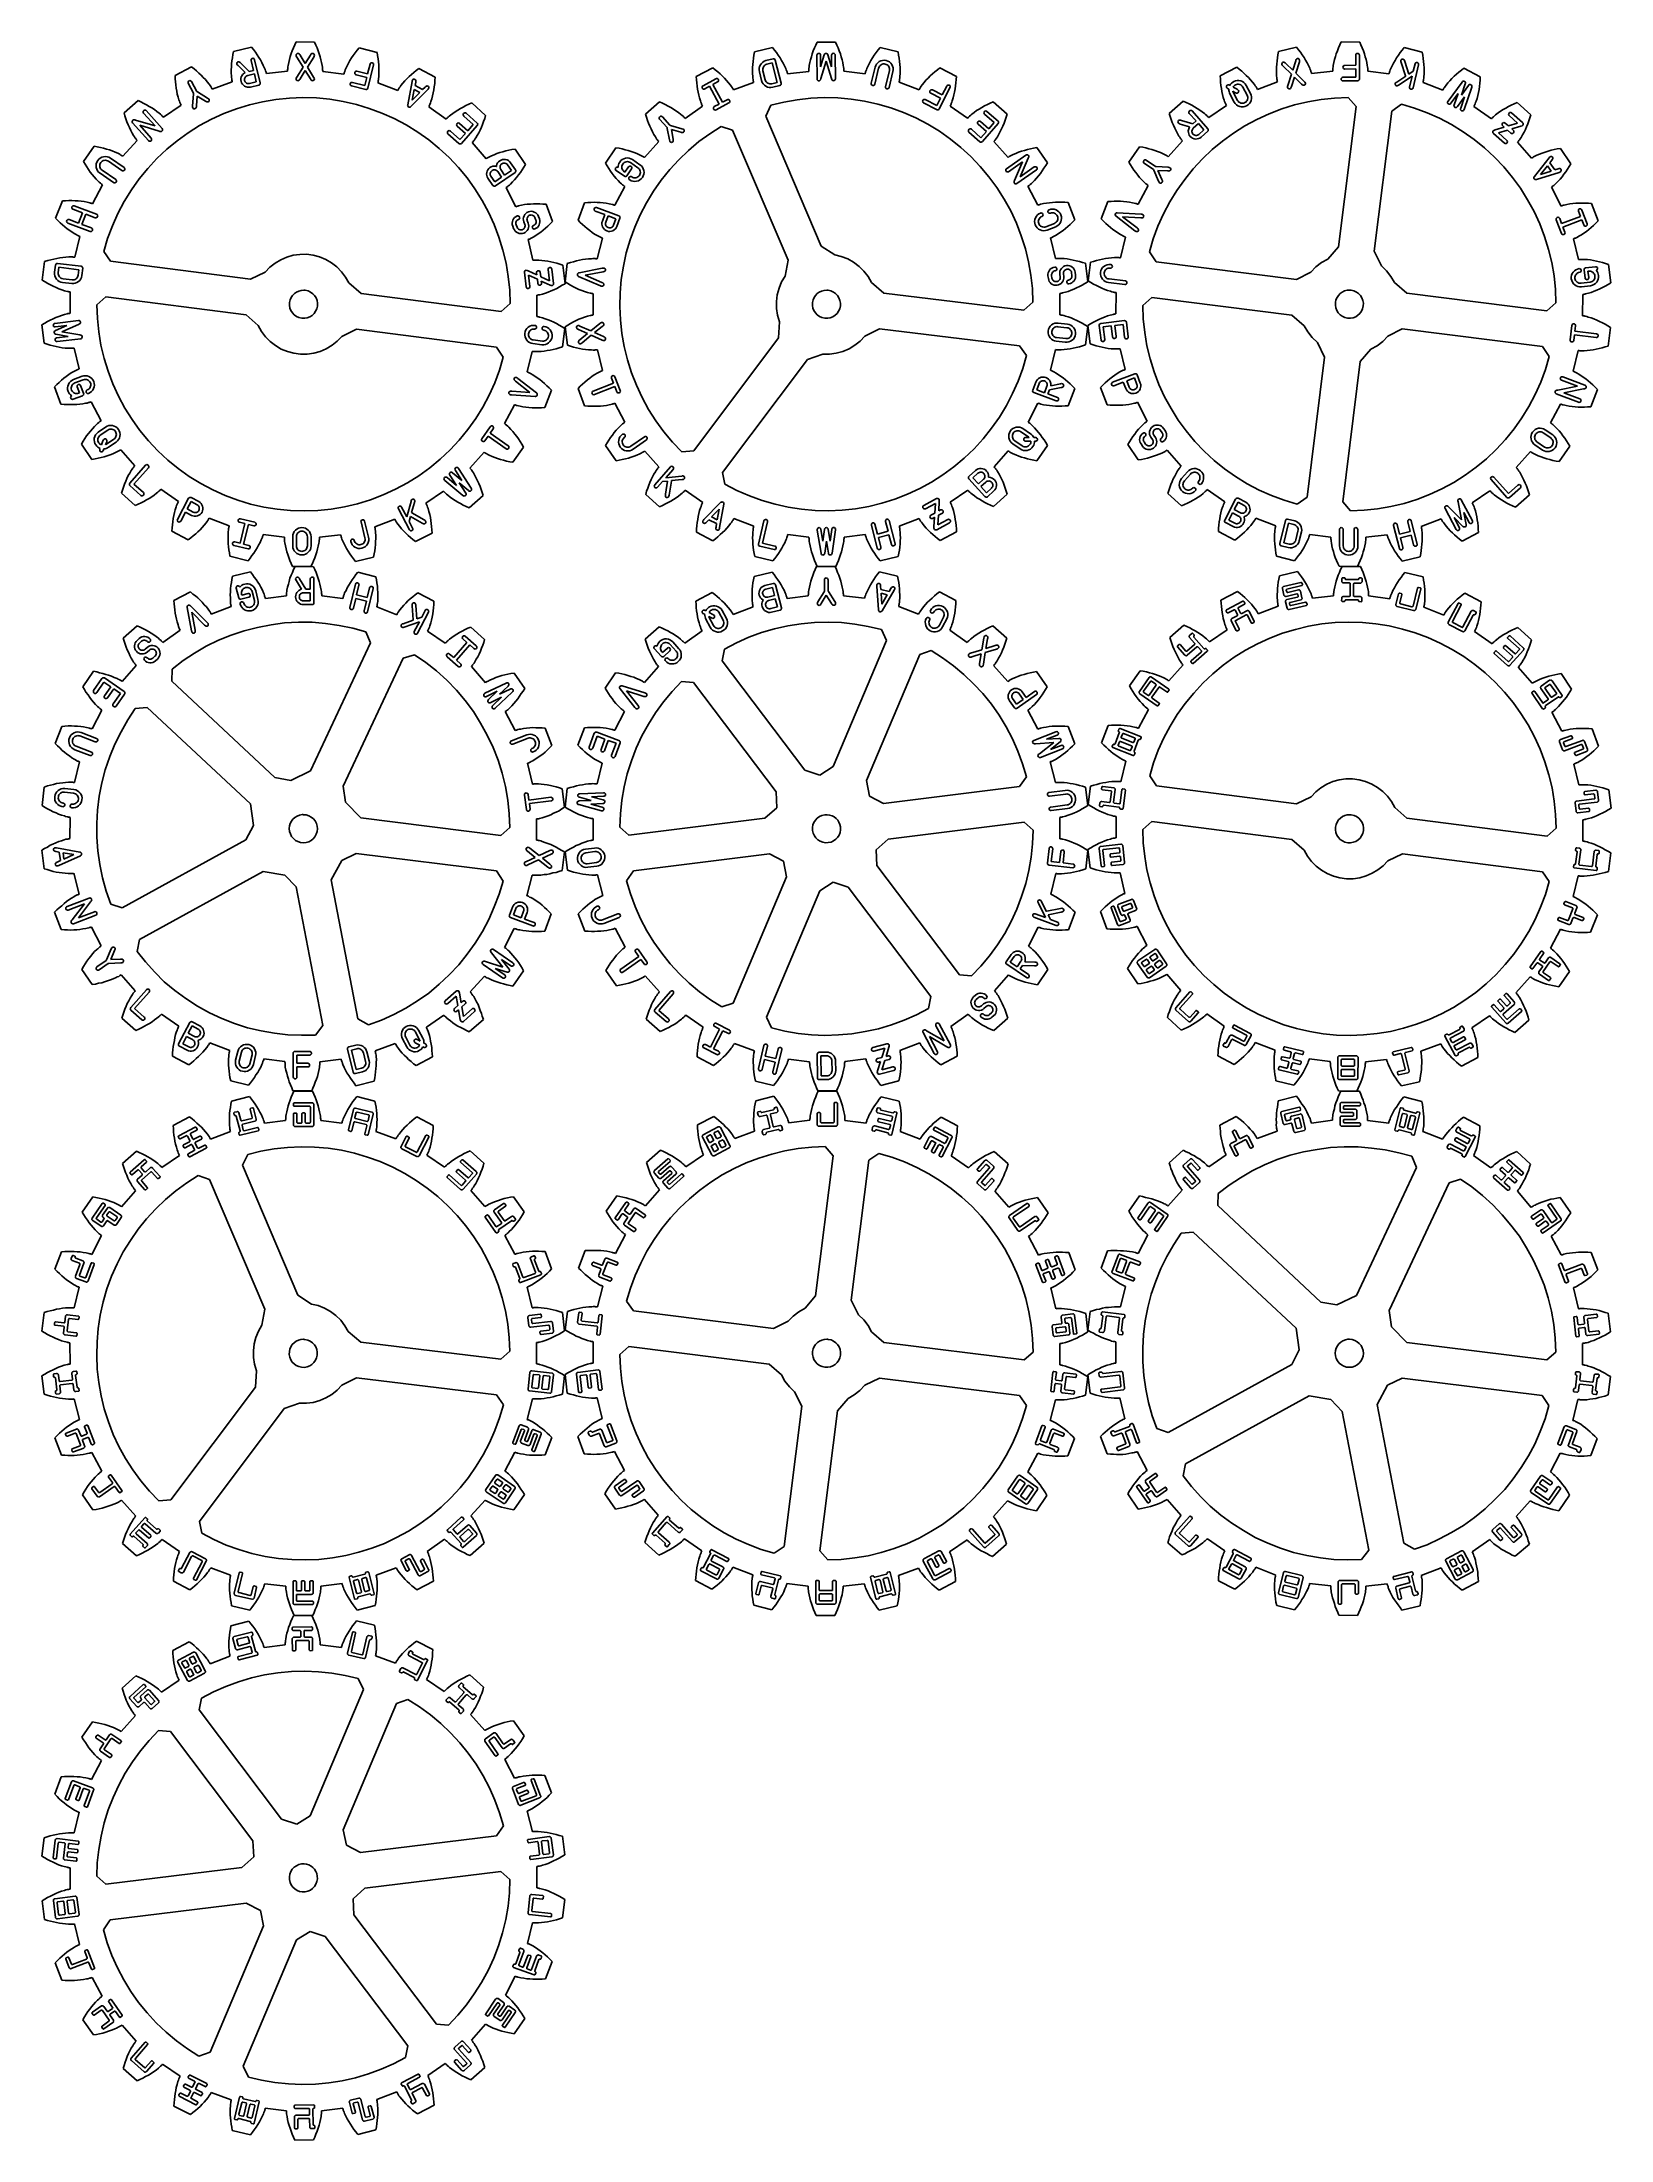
# Model space of a CAD drawing. Extents: x 6 to 255, y 30 to 363.
import ezdxf

# ---------------------------------------------------------------- set-up
doc = ezdxf.new("R2010")
doc.units = 0
doc.layers.add('Cut', color=7, linetype='CONTINUOUS')
doc.layers.add('Engrave', color=7, linetype='CONTINUOUS')

msp = doc.modelspace()

# ---------------------------------------------------------------- linework, layer by layer
at = {"layer": 'Cut', "color": 7}
for p, q in [((35.89253, 360.393658), (35.824673, 359.897866)), ((35.975763, 360.89217), (35.89253, 360.393658)), ((36.074277, 361.394299), (35.975763, 360.89217)), ((38.945461, 362.081), (36.074277, 361.394299)), ((39.260306, 361.677933), (38.945461, 362.081)), ((39.560689, 361.270808), (39.260306, 361.677933)), ((39.845233, 360.859155), (39.560689, 361.270808)), ((40.113936, 360.443884), (39.845233, 360.859155)), ((40.365911, 360.02499), (40.113936, 360.443884)), ((40.599329, 359.602037), (40.365911, 360.02499)), ((44.961054, 360.100449), (44.848976, 359.6363)), ((45.093124, 360.565479), (44.961054, 360.100449)), ((45.243697, 361.030981), (45.093124, 360.565479)), ((45.411937, 361.496035), (45.243697, 361.030981)), ((45.595982, 361.96107), (45.411937, 361.496035)), ((45.796495, 362.425642), (45.595982, 361.96107)), ((46.01222, 362.889314), (45.796495, 362.425642)), ((48.963839, 362.868972), (46.011682, 362.889319)), ((46.011682, 362.889319), (46.01222, 362.889314)), ((49.172842, 362.402138), (48.963839, 362.868972)), ((49.366911, 361.934829), (49.172842, 362.402138)), ((49.54514, 361.467087), (49.366911, 361.934829)), ((49.70666, 360.999791), (49.54514, 361.467087)), ((49.850937, 360.532506), (49.70666, 360.999791)), ((49.976648, 360.066122), (49.850937, 360.532506)), ((50.082535, 359.600176), (49.976648, 360.066122)), ((54.82827, 360.341849), (54.570325, 359.926138)), ((55.102881, 360.753048), (54.82827, 360.341849)), ((55.393315, 361.160634), (55.102881, 360.753048)), ((55.699118, 361.563682), (55.393315, 361.160634)), ((56.019405, 361.962212), (55.699118, 361.563682)), ((58.880636, 361.236157), (56.019405, 361.962212)), ((58.97212, 360.732661), (58.880636, 361.236157)), ((59.04898, 360.232793), (58.97212, 360.732661)), ((59.109482, 359.736104), (59.04898, 360.232793)), ((118.694818, 360.297425), (118.630374, 359.801713)), ((118.774582, 360.796742), (118.694818, 360.297425)), ((118.869219, 361.299213), (118.774582, 360.796742)), ((121.73443, 362.006728), (118.869219, 361.299213)), ((122.051686, 361.606102), (121.73443, 362.006728)), ((122.354972, 361.200971), (122.051686, 361.606102)), ((122.642484, 360.792234), (122.354972, 361.200971)), ((122.914226, 360.37899), (122.642484, 360.792234)), ((123.16929, 359.961691), (122.914226, 360.37899)), ((127.762314, 360.071197), (127.653708, 359.606129)), ((127.8912, 360.537166), (127.762314, 360.071197)), ((128.038112, 361.003135), (127.8912, 360.537166)), ((128.202598, 361.469554), (128.038112, 361.003135)), ((128.383757, 361.935523), (128.202598, 361.469554)), ((128.58069, 362.401492), (128.383757, 361.935523)), ((128.792945, 362.86701), (128.58069, 362.401492)), ((131.743781, 362.867911), (128.792945, 362.86701)), ((131.956446, 362.403321), (131.743739, 362.867939)), ((131.743739, 362.867939), (131.743781, 362.867911)), ((132.153829, 361.937352), (131.956446, 362.403321)), ((132.334988, 361.471383), (132.153829, 361.937352)), ((132.499926, 361.004964), (132.334988, 361.471383)), ((132.647737, 360.538995), (132.499926, 361.004964)), ((132.777073, 360.073476), (132.647737, 360.538995)), ((132.88613, 359.608408), (132.777073, 360.073476)), ((137.624273, 360.384872), (137.370108, 359.967573)), ((137.895562, 360.798115), (137.624273, 360.384872)), ((138.183077, 361.207753), (137.895562, 360.798115)), ((138.485911, 361.612885), (138.183077, 361.207753)), ((138.803167, 362.01396), (138.485911, 361.612885)), ((141.668831, 361.309147), (138.803167, 362.01396)), ((141.763917, 360.806225), (141.668831, 361.309147)), ((141.844131, 360.306908), (141.763917, 360.806225)), ((141.908574, 359.811197), (141.844131, 360.306908)), ((201.957187, 360.363962), (201.890895, 359.868352)), ((202.039263, 360.863181), (201.957187, 360.363962)), ((202.13622, 361.365105), (202.039263, 360.863181)), ((205.004809, 362.060042), (202.13622, 361.365105)), ((205.320483, 361.658232), (205.004809, 362.060042)), ((205.622181, 361.251912), (205.320483, 361.658232)), ((205.908092, 360.841534), (205.622181, 361.251912)), ((206.177767, 360.427097), (205.908092, 360.841534)), ((206.43076, 360.008601), (206.177767, 360.427097)), ((211.025244, 360.097892), (210.914306, 359.633398)), ((211.156022, 360.563288), (211.025244, 360.097892)), ((211.30484, 361.028683), (211.156022, 360.563288)), ((211.471698, 361.49453), (211.30484, 361.028683)), ((211.65479, 361.959926), (211.471698, 361.49453)), ((211.853667, 362.424871), (211.65479, 361.959926)), ((212.067874, 362.889365), (211.853667, 362.424871)), ((215.019419, 362.87764), (212.067853, 362.889365)), ((212.067853, 362.889365), (212.067874, 362.889365)), ((215.23002, 362.411342), (215.019419, 362.87764)), ((215.425289, 361.945044), (215.23002, 362.411342)), ((215.604772, 361.477844), (215.425289, 361.945044)), ((215.767571, 361.011095), (215.604772, 361.477844)), ((215.913233, 360.544346), (215.767571, 361.011095)), ((216.040405, 360.078048), (215.913233, 360.544346)), ((216.147733, 359.612652), (216.040405, 360.078048)), ((220.890105, 360.368469), (220.633505, 359.952229)), ((221.162938, 360.780651), (220.890105, 360.368469)), ((221.452456, 361.188775), (221.162938, 360.780651)), ((221.756858, 361.592839), (221.452456, 361.188775)), ((222.076141, 361.991943), (221.756858, 361.592839)), ((224.938868, 361.274457), (222.076141, 361.991943)), ((225.031768, 360.771631), (224.938868, 361.274457)), ((225.109784, 360.271511), (225.031768, 360.771631)), ((225.172017, 359.775449), (225.109784, 360.271511)), ((29.405898, 358.918123), (26.782612, 357.564629)), ((26.782612, 357.564629), (26.807052, 357.05346)), ((26.807052, 357.05346), (26.845512, 356.549063)), ((29.808055, 358.602375), (29.405898, 358.918123)), ((30.19709, 358.278469), (29.808055, 358.602375)), ((30.572104, 357.947335), (30.19709, 358.278469)), ((30.932192, 357.608514), (30.572104, 357.947335)), ((31.276895, 357.261992), (30.932192, 357.608514)), ((31.605315, 356.906881), (31.276895, 357.261992)), ((31.91564, 356.543626), (31.605315, 356.906881)), ((35.737793, 358.918043), (35.721, 358.434924)), ((35.721, 358.434924), (35.723346, 357.957226)), ((35.723346, 357.957226), (35.746383, 357.485852)), ((35.772653, 359.405691), (35.737793, 358.918043)), ((35.746383, 357.485852), (35.767719, 357.252939)), ((35.767719, 357.252939), (35.79581, 357.022273)), ((35.824673, 359.897866), (35.772653, 359.405691)), ((35.79581, 357.022273), (35.81242, 356.907329)), ((35.81242, 356.907329), (35.831363, 356.793761)), ((35.831363, 356.793761), (35.85305, 356.681039)), ((40.813747, 359.174555), (40.599329, 359.602037)), ((41.006, 358.743453), (40.813747, 359.174555)), ((41.092362, 358.526378), (41.006, 358.743453)), ((41.172325, 358.30797), (41.092362, 358.526378)), ((41.208549, 358.19841), (41.172325, 358.30797)), ((41.243473, 358.088059), (41.208549, 358.19841)), ((41.275214, 357.977159), (41.243473, 358.088059)), ((41.303359, 357.866242), (41.275214, 357.977159)), ((44.667623, 358.251215), (41.303359, 357.866242)), ((44.669884, 358.365651), (44.667623, 358.251215)), ((44.675769, 358.48058), (44.669884, 358.365651)), ((44.684353, 358.595401), (44.675769, 358.48058)), ((44.695197, 358.710651), (44.684353, 358.595401)), ((44.723708, 358.941471), (44.695197, 358.710651)), ((44.758994, 359.172619), (44.723708, 358.941471)), ((44.848976, 359.6363), (44.758994, 359.172619)), ((50.165842, 359.135574), (50.082535, 359.600176)), ((50.198053, 358.90342), (50.165842, 359.135574)), ((50.22296, 358.672205), (50.198053, 358.90342)), ((50.232556, 358.556725), (50.22296, 358.672205)), ((50.23979, 358.441787), (50.232556, 358.556725)), ((50.243847, 358.326779), (50.23979, 358.441787)), ((50.244761, 358.211935), (50.243847, 358.326779)), ((53.603146, 357.780377), (50.244761, 358.211935)), ((53.633007, 357.891268), (53.603146, 357.780377)), ((53.66649, 358.001693), (53.633007, 357.891268)), ((53.702219, 358.111111), (53.66649, 358.001693)), ((53.740189, 358.220242), (53.702219, 358.111111)), ((53.822993, 358.43786), (53.740189, 358.220242)), ((53.91304, 358.654069), (53.822993, 358.43786)), ((54.111063, 359.082484), (53.91304, 358.654069)), ((54.331014, 359.506333), (54.111063, 359.082484)), ((54.570325, 359.926138), (54.331014, 359.506333)), ((59.059683, 356.632335), (59.080485, 356.745826)), ((59.080485, 356.745826), (59.099038, 356.860325)), ((59.099038, 356.860325), (59.129804, 357.090616)), ((59.1547, 359.243486), (59.109482, 359.736104)), ((59.129804, 357.090616), (59.154235, 357.323158)), ((59.154235, 357.323158), (59.184607, 357.794521)), ((59.182772, 358.75537), (59.1547, 359.243486)), ((59.193279, 358.272217), (59.182772, 358.75537)), ((59.184607, 357.794521), (59.193279, 358.272217)), ((63.287345, 356.686955), (62.972042, 356.327784)), ((63.620288, 357.037081), (63.287345, 356.686955)), ((63.969958, 357.379071), (63.620288, 357.037081)), ((64.335013, 357.71293), (63.969958, 357.379071)), ((64.714552, 358.039083), (64.335013, 357.71293)), ((65.107655, 358.357099), (64.714552, 358.039083)), ((65.514334, 358.667432), (65.107655, 358.357099)), ((68.11862, 357.277306), (65.514334, 358.667432)), ((68.041607, 356.263116), (68.086845, 356.767059)), ((68.086845, 356.767059), (68.11862, 357.277306)), ((112.221269, 358.775141), (109.608867, 357.402471)), ((109.608867, 357.402471), (109.637257, 356.891888)), ((109.637257, 356.891888), (109.679618, 356.388065)), ((112.625948, 358.461941), (112.221269, 358.775141)), ((113.017109, 358.141531), (112.625948, 358.461941)), ((113.394302, 357.813009), (113.017109, 358.141531)), ((113.756621, 357.476827), (113.394302, 357.813009)), ((114.10407, 357.132983), (113.756621, 357.476827)), ((114.434846, 356.780577), (114.10407, 357.132983)), ((114.747593, 356.419609), (114.434846, 356.780577)), ((118.55106, 358.821556), (118.537539, 358.338462)), ((118.537539, 358.338462), (118.5434, 357.860776)), ((118.5434, 357.860776), (118.570436, 357.38985)), ((118.582606, 359.309156), (118.55106, 358.821556)), ((118.570436, 357.38985), (118.592979, 357.156866)), ((118.630374, 359.801713), (118.582606, 359.309156)), ((118.592979, 357.156866), (118.622722, 356.926585)), ((118.622722, 356.926585), (118.640304, 356.812121)), ((118.640304, 356.812121), (118.660124, 356.698558)), ((118.660124, 356.698558), (118.682643, 356.585896)), ((123.405881, 359.540787), (123.16929, 359.961691)), ((123.623092, 359.114925), (123.405881, 359.540787)), ((123.818673, 358.685459), (123.623092, 359.114925)), ((123.906549, 358.469148), (123.818673, 358.685459)), ((123.988115, 358.251486), (123.906549, 358.469148)), ((124.025519, 358.141978), (123.988115, 358.251486)), ((124.060671, 358.032021), (124.025519, 358.141978)), ((124.093116, 357.921612), (124.060671, 358.032021)), ((124.122407, 357.810753), (124.093116, 357.921612)), ((127.482431, 358.22039), (124.122407, 357.810753)), ((127.483816, 358.334854), (127.482431, 358.22039)), ((127.488777, 358.449769), (127.483816, 358.334854)), ((127.496437, 358.564684), (127.488777, 358.449769)), ((127.506797, 358.68005), (127.496437, 358.564684)), ((127.533386, 358.911232), (127.506797, 358.68005)), ((127.567184, 359.142414), (127.533386, 358.911232)), ((127.653708, 359.606129), (127.567184, 359.142414)), ((132.972654, 359.144693), (132.88613, 359.608408)), ((133.006452, 358.913511), (132.972654, 359.144693)), ((133.033491, 358.682329), (133.006452, 358.913511)), ((133.043851, 358.567414), (133.033491, 358.682329)), ((133.051511, 358.452048), (133.043851, 358.567414)), ((133.056472, 358.337133), (133.051511, 358.452048)), ((133.058318, 358.222669), (133.056472, 358.337133)), ((136.418791, 357.816184), (133.058318, 358.222669)), ((136.447633, 357.926593), (136.418791, 357.816184)), ((136.48008, 358.037452), (136.447633, 357.926593)), ((136.51523, 358.146959), (136.48008, 358.037452)), ((136.552634, 358.256466), (136.51523, 358.146959)), ((136.6333, 358.47458), (136.552634, 358.256466)), ((136.721626, 358.69089), (136.6333, 358.47458)), ((136.916758, 359.120807), (136.721626, 358.69089)), ((137.133519, 359.546218), (136.916758, 359.120807)), ((137.370108, 359.967573), (137.133519, 359.546218)), ((141.859014, 356.59538), (141.881995, 356.708492)), ((141.881995, 356.708492), (141.901376, 356.821605)), ((141.901376, 356.821605), (141.918958, 356.936069)), ((141.957244, 359.31909), (141.908574, 359.811197)), ((141.918958, 356.936069), (141.948702, 357.1668)), ((141.948702, 357.1668), (141.970783, 357.399334)), ((141.989239, 358.83104), (141.957244, 359.31909)), ((141.970783, 357.399334), (141.997822, 357.870711)), ((142.003221, 358.347946), (141.989239, 358.83104)), ((141.997822, 357.870711), (142.003221, 358.347946)), ((146.106811, 356.793663), (145.794514, 356.432244)), ((146.437587, 357.146069), (146.106811, 356.793663)), ((146.784584, 357.490814), (146.437587, 357.146069)), ((147.146906, 357.826996), (146.784584, 357.490814)), ((147.523647, 358.155968), (147.146906, 357.826996)), ((147.914358, 358.476829), (147.523647, 358.155968)), ((148.318588, 358.790029), (147.914358, 358.476829)), ((150.932341, 357.41961), (148.318588, 358.790029)), ((150.862941, 356.405204), (150.904399, 356.909027)), ((150.904399, 356.909027), (150.932341, 357.41961)), ((195.47634, 358.869916), (192.857585, 357.508453)), ((192.857585, 357.508453), (192.883741, 356.997961)), ((192.883741, 356.997961), (192.923877, 356.493782)), ((195.879502, 358.555142), (195.47634, 358.869916)), ((196.269588, 358.232702), (195.879502, 358.555142)), ((196.645241, 357.902596), (196.269588, 358.232702)), ((197.006463, 357.564823), (196.645241, 357.902596)), ((197.351904, 357.219384), (197.006463, 357.564823)), ((197.681558, 356.865376), (197.351904, 357.219384)), ((197.992725, 356.5028), (197.681558, 356.865376)), ((201.807015, 358.888405), (201.791684, 358.405421)), ((201.791684, 358.405421), (201.795286, 357.927849)), ((201.795286, 357.927849), (201.820088, 357.456591)), ((201.840837, 359.376349), (201.807015, 358.888405)), ((201.820088, 357.456591), (201.841723, 357.223442)), ((201.890895, 359.868352), (201.840837, 359.376349)), ((201.841723, 357.223442), (201.870135, 356.992998)), ((201.870135, 356.992998), (201.887267, 356.878454)), ((201.887267, 356.878454), (201.907101, 356.76481)), ((201.907101, 356.76481), (201.929197, 356.652069)), ((206.665713, 359.586498), (206.43076, 360.008601)), ((206.881274, 359.159885), (206.665713, 359.586498)), ((207.074737, 358.729213), (206.881274, 359.159885)), ((207.161773, 358.51275), (207.074737, 358.729213)), ((207.242496, 358.294032), (207.161773, 358.51275)), ((207.279026, 358.184898), (207.242496, 358.294032)), ((207.3142, 358.074412), (207.279026, 358.184898)), ((207.346218, 357.963925), (207.3142, 358.074412)), ((207.37463, 357.852988), (207.346218, 357.963925)), ((210.737025, 358.248033), (207.37463, 357.852988)), ((210.738872, 358.362578), (210.737025, 358.248033)), ((210.744737, 358.477574), (210.738872, 358.362578)), ((210.752864, 358.592119), (210.744737, 358.477574)), ((210.763232, 358.707566), (210.752864, 358.592119)), ((210.79074, 358.93846), (210.763232, 358.707566)), ((210.825465, 359.169806), (210.79074, 358.93846)), ((210.914306, 359.633398), (210.825465, 359.169806)), ((216.232065, 359.148159), (216.147733, 359.612652)), ((216.264984, 358.916813), (216.232065, 359.148159)), ((216.290689, 358.685468), (216.264984, 358.916813)), ((216.300617, 358.570472), (216.290689, 358.685468)), ((216.307821, 358.455025), (216.300617, 358.570472)), ((216.312324, 358.340029), (216.307821, 358.455025)), ((216.313709, 358.225484), (216.312324, 358.340029)), ((219.672948, 357.804282), (216.313709, 358.225484)), ((219.70226, 357.914769), (219.672948, 357.804282)), ((219.735181, 358.025255), (219.70226, 357.914769)), ((219.770808, 358.134839), (219.735181, 358.025255)), ((219.808238, 358.244424), (219.770808, 358.134839)), ((219.890314, 358.461789), (219.808238, 358.244424)), ((219.979606, 358.678252), (219.890314, 358.461789)), ((220.176676, 359.10712), (219.979606, 358.678252)), ((220.395395, 359.531478), (220.176676, 359.10712)), ((220.633505, 359.952229), (220.395395, 359.531478)), ((225.131511, 356.672421), (225.151807, 356.785614)), ((225.151807, 356.785614), (225.170301, 356.900159)), ((225.170301, 356.900159), (225.200516, 357.130602)), ((225.218466, 359.282996), (225.172017, 359.775449)), ((225.200516, 357.130602), (225.223968, 357.3633)), ((225.248305, 358.795114), (225.218466, 359.282996)), ((225.223968, 357.3633), (225.25283, 357.834558)), ((225.260034, 358.31213), (225.248305, 358.795114)), ((225.25283, 357.834558), (225.260034, 358.31213)), ((229.357956, 356.739164), (229.044086, 356.379293)), ((229.689867, 357.090465), (229.357956, 356.739164)), ((230.038464, 357.433199), (229.689867, 357.090465)), ((230.402392, 357.768266), (230.038464, 357.433199)), ((230.780751, 358.095215), (230.402392, 357.768266)), ((231.173091, 358.414498), (230.780751, 358.095215)), ((231.578509, 358.726115), (231.173091, 358.414498)), ((234.186439, 357.343907), (231.578509, 358.726115)), ((234.112482, 356.329686), (234.156225, 356.833414)), ((234.156225, 356.833414), (234.186439, 357.343907)), ((20.900871, 353.56417), (18.677481, 351.622151)), ((21.366822, 353.3539), (20.900871, 353.56417)), ((21.82189, 353.132574), (21.366822, 353.3539)), ((26.845512, 356.549063), (26.898447, 356.051454)), ((26.898447, 356.051454), (26.965856, 355.561542)), ((26.965856, 355.561542), (27.048632, 355.079764)), ((27.048632, 355.079764), (27.1477, 354.606598)), ((27.1477, 354.606598), (27.263949, 354.14337)), ((27.263949, 354.14337), (27.399652, 353.691006)), ((27.399652, 353.691006), (27.475634, 353.469756)), ((27.475634, 353.469756), (27.557963, 353.252241)), ((32.205156, 356.170878), (31.91564, 356.543626)), ((32.341325, 355.980937), (32.205156, 356.170878)), ((32.47116, 355.787738), (32.341325, 355.980937)), ((32.533136, 355.689959), (32.47116, 355.787738)), ((32.592826, 355.590797), (32.533136, 355.689959)), ((32.649834, 355.491262), (32.592826, 355.590797)), ((32.704119, 355.389921), (32.649834, 355.491262)), ((35.878391, 356.568806), (32.704119, 355.389921)), ((35.85305, 356.681039), (35.878391, 356.568806)), ((38.601448, 352.906676), (40.692295, 353.401126)), ((40.692295, 353.401126), (42.811197, 353.758036)), ((42.811197, 353.758036), (44.9491, 353.975169)), ((44.9491, 353.975169), (47.096485, 354.052071)), ((47.096485, 354.052071), (47.096549, 354.051843)), ((47.096549, 354.051843), (49.2444, 353.988618)), ((49.2444, 353.988618), (51.383184, 353.784526)), ((51.383184, 353.784526), (53.504329, 353.441628)), ((53.504329, 353.441628), (55.598353, 352.959944)), ((59.009911, 356.408317), (59.036157, 356.519672)), ((62.167443, 355.185557), (59.009911, 356.408317)), ((59.036157, 356.519672), (59.059683, 356.632335)), ((62.222739, 355.285995), (62.167443, 355.185557)), ((62.281448, 355.385036), (62.222739, 355.285995)), ((62.342628, 355.482802), (62.281448, 355.385036)), ((62.406073, 355.579558), (62.342628, 355.482802)), ((62.538202, 355.770961), (62.406073, 355.579558)), ((62.677097, 355.9591), (62.538202, 355.770961)), ((62.972042, 356.327784), (62.677097, 355.9591)), ((67.36857, 353.192942), (67.44764, 353.413195)), ((67.44764, 353.413195), (67.589766, 353.863281)), ((67.589766, 353.863281), (67.712809, 354.325159)), ((67.712809, 354.325159), (67.818152, 354.796544)), ((67.818152, 354.796544), (67.907707, 355.277405)), ((67.907707, 355.277405), (67.981898, 355.76642)), ((67.981898, 355.76642), (68.041607, 356.263116)), ((103.758566, 353.36062), (101.550396, 351.403011)), ((104.225887, 353.153773), (103.758566, 353.36062)), ((109.679618, 356.388065), (109.735949, 355.891001)), ((109.735949, 355.891001), (109.8067, 355.401599)), ((109.8067, 355.401599), (109.893224, 354.920758)), ((109.893224, 354.920758), (109.995521, 354.44848)), ((109.995521, 354.44848), (110.115393, 353.986116)), ((110.115393, 353.986116), (110.254643, 353.535019)), ((110.254643, 353.535019), (110.332154, 353.314652)), ((115.040063, 356.049177), (114.747593, 356.419609)), ((115.177512, 355.860356), (115.040063, 356.049177)), ((115.308648, 355.667929), (115.177512, 355.860356)), ((115.370839, 355.57104), (115.308648, 355.667929)), ((115.431676, 355.472348), (115.370839, 355.57104)), ((115.489359, 355.373206), (115.431676, 355.472348)), ((115.544338, 355.272712), (115.489359, 355.373206)), ((118.70878, 356.474136), (115.544338, 355.272712)), ((118.682643, 356.585896), (118.70878, 356.474136)), ((123.544256, 353.343039), (125.659593, 353.715272)), ((125.659593, 353.715272), (127.795209, 353.947806)), ((127.795209, 353.947806), (129.94119, 354.040638)), ((129.94119, 354.040638), (132.088523, 353.992869)), ((132.088523, 353.992869), (134.228195, 353.804948)), ((134.228195, 353.804948), (136.351192, 353.477327)), ((136.351192, 353.477327), (138.448053, 353.011808)), ((141.833327, 356.483619), (141.859014, 356.59538)), ((144.998671, 355.284447), (141.833327, 356.483619)), ((145.053649, 355.385392), (144.998671, 355.284447)), ((145.111332, 355.484985), (145.053649, 355.385392)), ((145.171719, 355.583226), (145.111332, 355.484985)), ((145.234358, 355.680565), (145.171719, 355.583226)), ((145.365047, 355.872992), (145.234358, 355.680565)), ((145.502493, 356.061813), (145.365047, 355.872992)), ((145.794514, 356.432244), (145.502493, 356.061813)), ((150.212656, 353.33089), (150.290166, 353.551707)), ((150.290166, 353.551707), (150.428515, 354.002805)), ((150.428515, 354.002805), (150.548387, 354.465169)), ((150.548387, 354.465169), (150.650234, 354.937447)), ((150.650234, 354.937447), (150.736309, 355.418738)), ((150.736309, 355.418738), (150.806608, 355.90814)), ((150.806608, 355.90814), (150.862941, 356.405204)), ((156.786243, 353.382713), (156.318472, 353.175415)), ((158.995764, 351.426904), (156.786243, 353.382713)), ((186.988804, 353.492159), (184.771859, 351.543539)), ((187.455553, 353.282911), (186.988804, 353.492159)), ((192.923877, 356.493782), (192.977993, 355.996367)), ((192.977993, 355.996367), (193.046539, 355.506619)), ((193.046539, 355.506619), (193.13087, 355.024988)), ((193.13087, 355.024988), (193.231435, 354.552377)), ((193.231435, 354.552377), (193.349136, 354.089236)), ((193.349136, 354.089236), (193.48623, 353.63782)), ((193.48623, 353.63782), (193.562894, 353.416847)), ((193.562894, 353.416847), (193.645871, 353.199482)), ((198.283596, 356.131205), (197.992725, 356.5028)), ((198.420239, 355.941799), (198.283596, 356.131205)), ((198.550117, 355.748786), (198.420239, 355.941799)), ((198.61235, 355.651378), (198.550117, 355.748786)), ((198.672329, 355.552617), (198.61235, 355.651378)), ((198.730053, 355.452953), (198.672329, 355.552617)), ((198.784168, 355.352388), (198.730053, 355.452953)), ((201.954452, 356.54023), (198.784168, 355.352388)), ((201.929197, 356.652069), (201.954452, 356.54023)), ((204.688732, 352.88651), (206.778052, 353.387081)), ((206.778052, 353.387081), (208.895334, 353.750108)), ((208.895334, 353.750108), (211.032006, 353.973786)), ((211.032006, 353.973786), (213.1786, 354.057214)), ((213.1786, 354.057214), (214.437243, 352.617283)), ((225.082356, 356.448292), (225.108514, 356.55968)), ((228.242719, 355.234744), (225.082356, 356.448292)), ((225.108514, 356.55968), (225.131511, 356.672421)), ((228.298189, 355.335309), (228.242719, 355.234744)), ((228.356363, 355.434522), (228.298189, 355.335309)), ((228.417243, 355.532832), (228.356363, 355.434522)), ((228.479928, 355.629789), (228.417243, 355.532832)), ((228.611609, 355.82145), (228.479928, 355.629789)), ((228.750056, 356.009953), (228.611609, 355.82145)), ((229.044086, 356.379293), (228.750056, 356.009953)), ((233.448661, 353.258164), (233.527128, 353.478235)), ((233.527128, 353.478235), (233.66783, 353.9292)), ((233.66783, 353.9292), (233.78959, 354.390988)), ((233.78959, 354.390988), (233.893312, 354.862697)), ((233.893312, 354.862697), (233.981701, 355.343877)), ((233.981701, 355.343877), (234.054308, 355.832723)), ((234.054308, 355.832723), (234.112482, 356.329686)), ((18.677481, 351.622151), (18.823606, 351.13178)), ((18.823606, 351.13178), (18.981492, 350.650915)), ((18.981492, 350.650915), (19.151574, 350.180915)), ((19.151574, 350.180915), (19.334783, 349.721299)), ((22.265216, 352.900541), (21.82189, 353.132574)), ((22.695877, 352.65768), (22.265216, 352.900541)), ((23.113876, 352.403991), (22.695877, 352.65768)), ((23.517394, 352.138031), (23.113876, 352.403991)), ((23.905534, 351.859436), (23.517394, 352.138031)), ((24.276024, 351.56675), (23.905534, 351.859436)), ((24.453817, 351.414813), (24.276024, 351.56675)), ((24.62616, 351.258308), (24.453817, 351.414813)), ((24.709394, 351.178157), (24.62616, 351.258308)), ((24.79082, 351.096801), (24.709394, 351.178157)), ((24.870442, 351.013522), (24.79082, 351.096801)), ((24.946894, 350.928494), (24.870442, 351.013522)), ((27.747055, 352.832515), (24.946894, 350.928494)), ((27.557963, 353.252241), (27.601858, 353.145528)), ((27.601858, 353.145528), (27.648001, 353.039724)), ((27.648001, 353.039724), (27.695927, 352.935128)), ((27.695927, 352.935128), (27.747055, 352.832515)), ((30.692709, 349.601679), (32.584514, 350.62041)), ((32.584514, 350.62041), (34.538746, 351.513379)), ((34.538746, 351.513379), (36.547252, 352.276529)), ((36.547252, 352.276529), (38.601448, 352.906676)), ((55.598353, 352.959944), (57.656642, 352.342902)), ((57.656642, 352.342902), (59.669671, 351.592423)), ((59.669671, 351.592423), (61.629774, 350.711668)), ((61.629774, 350.711668), (63.527917, 349.704699)), ((67.088637, 352.559464), (67.141052, 352.661709)), ((69.862109, 350.616989), (67.088637, 352.559464)), ((67.141052, 352.661709), (67.19076, 352.76526)), ((67.19076, 352.76526), (67.237761, 352.870116)), ((67.237761, 352.870116), (67.283561, 352.976804)), ((67.283561, 352.976804), (67.36857, 353.192942)), ((69.939918, 350.700643), (69.862109, 350.616989)), ((70.020434, 350.782991), (69.939918, 350.700643)), ((70.103125, 350.863623), (70.020434, 350.782991)), ((70.187725, 350.942333), (70.103125, 350.863623)), ((70.361774, 351.096496), (70.187725, 350.942333)), ((70.541907, 351.245805), (70.361774, 351.096496)), ((70.91647, 351.533059), (70.541907, 351.245805)), ((71.30822, 351.80629), (70.91647, 351.533059)), ((71.715354, 352.066856), (71.30822, 351.80629)), ((72.136508, 352.315206), (71.715354, 352.066856)), ((72.571233, 352.551794), (72.136508, 352.315206)), ((73.01772, 352.777979), (72.571233, 352.551794)), ((73.475518, 352.992401), (73.01772, 352.777979)), ((73.944624, 353.196873), (73.475518, 352.992401)), ((76.140314, 351.224116), (73.944624, 353.196873)), ((75.646052, 349.78917), (75.822362, 350.257379)), ((75.822362, 350.257379), (75.987016, 350.735539)), ((75.987016, 350.735539), (76.140314, 351.224116)), ((101.550396, 351.403011), (101.70001, 350.914059)), ((101.70001, 350.914059), (101.861792, 350.43457)), ((101.861792, 350.43457), (102.035291, 349.965897)), ((104.682393, 352.936111), (104.225887, 353.153773)), ((105.127632, 352.707182), (104.682393, 352.936111)), ((105.559802, 352.467888), (105.127632, 352.707182)), ((105.979805, 352.216878), (105.559802, 352.467888)), ((106.384937, 351.9537), (105.979805, 352.216878)), ((106.774746, 351.678354), (106.384937, 351.9537)), ((107.147431, 351.388588), (106.774746, 351.678354)), ((107.326338, 351.238072), (107.147431, 351.388588)), ((107.499386, 351.082599), (107.326338, 351.238072)), ((107.583657, 351.003285), (107.499386, 351.082599)), ((107.665675, 350.922168), (107.583657, 351.003285)), ((107.745439, 350.8397), (107.665675, 350.922168)), ((107.822951, 350.754978), (107.745439, 350.8397)), ((110.60795, 352.67924), (107.822951, 350.754978)), ((110.332154, 353.314652), (110.415974, 353.09744)), ((110.415974, 353.09744), (110.460588, 352.991088)), ((110.460588, 352.991088), (110.507005, 352.885636)), ((110.507005, 352.885636), (110.556125, 352.781537)), ((110.556125, 352.781537), (110.60795, 352.67924)), ((120.642992, 351.103324), (121.457762, 352.833358)), ((129.44412, 330.470449), (120.642992, 351.103324)), ((121.457762, 352.833358), (123.544256, 353.343039)), ((138.448053, 353.011808), (140.509763, 352.409743)), ((140.509763, 352.409743), (142.527761, 351.673836)), ((142.527761, 351.673836), (144.493483, 350.808143)), ((144.493483, 350.808143), (146.398368, 349.815367)), ((149.937311, 352.695478), (149.989135, 352.797775)), ((152.72411, 350.773919), (149.937311, 352.695478)), ((149.989135, 352.797775), (150.037803, 352.901875)), ((150.037803, 352.901875), (150.084222, 353.007326)), ((150.084222, 353.007326), (150.128834, 353.114129)), ((150.128834, 353.114129), (150.212656, 353.33089)), ((152.801172, 350.85864), (152.72411, 350.773919)), ((152.880936, 350.941109), (152.801172, 350.85864)), ((152.962954, 351.022225), (152.880936, 350.941109)), ((153.046774, 351.101539), (152.962954, 351.022225)), ((153.219822, 351.257012), (153.046774, 351.101539)), ((153.398729, 351.407979), (153.219822, 351.257012)), ((153.770963, 351.697745), (153.398729, 351.407979)), ((154.160772, 351.97354), (153.770963, 351.697745)), ((154.565904, 352.237169), (154.160772, 351.97354)), ((154.985457, 352.488179), (154.565904, 352.237169)), ((155.417628, 352.727923), (154.985457, 352.488179)), ((155.862416, 352.957302), (155.417628, 352.727923)), ((156.318472, 353.175415), (155.862416, 352.957302)), ((158.51222, 349.98889), (158.685269, 350.458464)), ((158.685269, 350.458464), (158.846601, 350.937502)), ((158.846601, 350.937502), (158.995764, 351.426904)), ((184.771859, 351.543539), (184.919325, 351.053791)), ((184.919325, 351.053791), (185.078515, 350.573964)), ((185.078515, 350.573964), (185.250333, 350.104059)), ((185.250333, 350.104059), (185.434777, 349.644976)), ((187.911027, 353.063291), (187.455553, 353.282911)), ((188.354777, 352.832397), (187.911027, 353.063291)), ((188.78635, 352.59113), (188.354777, 352.832397)), ((189.205297, 352.338139), (188.78635, 352.59113)), ((189.609361, 352.073423), (189.205297, 352.338139)), ((189.998093, 351.796079), (189.609361, 352.073423)), ((190.369237, 351.504755), (189.998093, 351.796079)), ((190.54782, 351.353231), (190.369237, 351.504755)), ((190.720088, 351.197197), (190.54782, 351.353231)), ((190.803968, 351.117376), (190.720088, 351.197197)), ((190.885592, 351.036203), (190.803968, 351.117376)), ((190.965413, 350.953225), (190.885592, 351.036203)), ((191.042077, 350.868444), (190.965413, 350.953225)), ((193.836257, 352.780535), (191.042077, 350.868444)), ((193.645871, 353.199482), (193.690066, 353.092603)), ((193.690066, 353.092603), (193.736064, 352.987077)), ((193.736064, 352.987077), (193.784847, 352.882904)), ((193.784847, 352.882904), (193.836257, 352.780535)), ((196.79098, 349.559291), (198.679623, 350.583433)), ((198.679623, 350.583433), (200.630948, 351.481755)), ((200.630948, 351.481755), (202.636841, 352.25065)), ((202.636841, 352.25065), (204.688732, 352.88651)), ((214.437243, 352.617283), (211.644414, 330.356745)), ((217.312592, 329.646024), (220.105423, 351.90611)), ((220.105423, 351.90611), (221.680643, 352.99023)), ((221.680643, 352.99023), (223.7402, 352.379172)), ((223.7402, 352.379172), (225.755564, 351.635079)), ((225.755564, 351.635079), (227.717714, 350.760207)), ((227.717714, 350.760207), (229.618531, 349.759064)), ((233.170415, 352.623656), (233.222726, 352.725574)), ((235.949262, 350.689466), (233.170415, 352.623656)), ((233.222726, 352.725574), (233.271883, 352.829747)), ((233.271883, 352.829747), (233.319233, 352.934822)), ((233.319233, 352.934822), (233.363878, 353.0417)), ((233.363878, 353.0417), (233.448661, 353.258164)), ((236.026828, 350.773797), (235.949262, 350.689466)), ((236.106649, 350.856323), (236.026828, 350.773797)), ((236.189175, 350.937046), (236.106649, 350.856323)), ((236.273507, 351.015965), (236.189175, 350.937046)), ((236.447127, 351.170646), (236.273507, 351.015965)), ((236.627061, 351.320366), (236.447127, 351.170646)), ((237.000461, 351.608984), (236.627061, 351.320366)), ((237.391447, 351.883171), (237.000461, 351.608984)), ((237.797768, 352.14473), (237.391447, 351.883171)), ((238.218517, 352.394114), (237.797768, 352.14473)), ((238.651896, 352.632223), (238.218517, 352.394114)), ((239.097448, 352.85951), (238.651896, 352.632223)), ((239.554727, 353.075522), (239.097448, 352.85951)), ((240.02328, 353.280711), (239.554727, 353.075522)), ((242.224892, 351.314954), (240.02328, 353.280711)), ((241.734692, 349.879081), (241.910117, 350.347634)), ((241.910117, 350.347634), (242.073368, 350.826108)), ((242.073368, 350.826108), (242.224892, 351.314954)), ((20.74663, 347.258169), (18.48343, 344.739381)), ((19.334783, 349.721299), (19.530206, 349.273)), ((19.530206, 349.273), (19.739653, 348.837367)), ((19.739653, 348.837367), (19.963576, 348.415298)), ((19.963576, 348.415298), (20.203785, 348.009077)), ((20.203785, 348.009077), (20.330443, 347.812214)), ((20.330443, 347.812214), (20.462529, 347.620881)), ((20.462529, 347.620881), (20.530843, 347.527318)), ((20.530843, 347.527318), (20.600506, 347.435498)), ((20.600506, 347.435498), (20.671979, 347.34584)), ((20.671979, 347.34584), (20.74663, 347.258169)), ((25.472377, 345.835717), (27.128949, 347.204129)), ((27.128949, 347.204129), (28.871475, 348.461263)), ((28.871475, 348.461263), (30.692709, 349.601679)), ((63.527917, 349.704699), (65.355938, 348.576035)), ((65.355938, 348.576035), (67.106603, 347.329768)), ((67.106603, 347.329768), (68.771777, 345.971757)), ((74.010817, 346.889233), (74.086338, 346.975576)), ((76.238732, 344.339235), (74.010817, 346.889233)), ((74.086338, 346.975576), (74.159508, 347.064137)), ((74.159508, 347.064137), (74.230656, 347.155593)), ((74.230656, 347.155593), (74.299743, 347.247792)), ((74.299743, 347.247792), (74.434518, 347.437418)), ((74.434518, 347.437418), (74.563977, 347.632278)), ((74.563977, 347.632278), (74.809522, 348.035354)), ((74.809522, 348.035354), (75.039374, 348.454243)), ((75.039374, 348.454243), (75.254741, 348.88716)), ((75.254741, 348.88716), (75.457064, 349.332267)), ((75.457064, 349.332267), (75.646052, 349.78917)), ((103.65086, 347.055618), (101.407088, 344.521181)), ((102.035291, 349.965897), (102.221408, 349.507589)), ((102.221408, 349.507589), (102.420594, 349.060998)), ((102.420594, 349.060998), (102.632849, 348.627025)), ((102.632849, 348.627025), (102.859975, 348.207022)), ((102.859975, 348.207022), (103.102873, 347.802341)), ((103.102873, 347.802341), (103.230857, 347.60676)), ((103.230857, 347.60676), (103.364248, 347.416136)), ((103.364248, 347.416136), (103.433197, 347.323303)), ((103.433197, 347.323303), (103.503498, 347.231822)), ((103.503498, 347.231822), (103.576052, 347.142593)), ((103.576052, 347.142593), (103.65086, 347.055618)), ((108.386299, 345.668976), (110.032513, 347.049308)), ((110.032513, 347.049308), (111.765251, 348.318329)), ((111.765251, 348.318329), (113.577303, 349.471985)), ((113.577296, 349.471985), (115.389799, 348.862258)), ((113.577303, 349.471985), (113.577296, 349.471985)), ((115.389799, 348.862258), (124.190477, 328.229383)), ((146.398368, 349.815367), (148.234303, 348.700466)), ((148.234303, 348.700466), (149.993628, 347.467495)), ((149.993628, 347.467495), (151.667781, 346.122764)), ((156.898902, 347.078162), (156.97371, 347.164686)), ((159.144475, 344.545074), (156.898902, 347.078162)), ((156.97371, 347.164686), (157.046263, 347.254364)), ((157.046263, 347.254364), (157.116565, 347.345395)), ((157.116565, 347.345395), (157.185514, 347.438679)), ((157.185514, 347.438679), (157.318455, 347.628852)), ((157.318455, 347.628852), (157.446439, 347.824883)), ((157.446439, 347.824883), (157.688887, 348.229564)), ((157.688887, 348.229564), (157.915562, 348.650018)), ((157.915562, 348.650018), (158.127817, 349.083991)), ((158.127817, 349.083991), (158.326553, 349.530582)), ((158.326553, 349.530582), (158.51222, 349.98889)), ((186.853062, 347.186765), (184.598237, 344.661812)), ((185.434777, 349.644976), (185.631398, 349.197619)), ((185.631398, 349.197619), (185.841999, 348.762888)), ((185.841999, 348.762888), (186.067481, 348.341236)), ((186.067481, 348.341236), (186.308297, 347.935819)), ((186.308297, 347.935819), (186.43592, 347.739649)), ((186.43592, 347.739649), (186.568503, 347.548439)), ((186.568503, 347.548439), (186.636599, 347.45509)), ((186.636599, 347.45509), (186.70695, 347.363544)), ((186.70695, 347.363544), (186.778653, 347.274253)), ((186.778653, 347.274253), (186.853062, 347.186765)), ((191.582784, 345.778401), (193.23512, 347.151589)), ((193.23512, 347.151589), (194.973589, 348.413389)), ((194.973589, 348.413389), (196.79098, 349.559291)), ((229.618531, 349.759064), (231.449449, 348.63571)), ((231.449449, 348.63571), (233.203702, 347.395104)), ((233.203702, 347.395104), (234.872274, 346.042209)), ((240.108512, 346.974866), (240.183822, 347.061452)), ((242.343495, 344.431874), (240.108512, 346.974866)), ((240.183822, 347.061452), (240.256429, 347.150292)), ((240.256429, 347.150292), (240.327231, 347.241387)), ((240.327231, 347.241387), (240.396227, 347.334285)), ((240.396227, 347.334285), (240.530616, 347.524142)), ((240.530616, 347.524142), (240.659591, 347.71941)), ((240.659591, 347.71941), (240.903563, 348.123023)), ((240.903563, 348.123023), (241.132202, 348.542421)), ((241.132202, 348.542421), (241.346411, 348.975798)), ((241.346411, 348.975798), (241.547091, 349.421803)), ((241.547091, 349.421803), (241.734692, 349.879081)), ((13.923532, 346.330617), (12.229866, 343.912708)), ((12.229866, 343.912708), (12.489073, 343.47164)), ((12.489073, 343.47164), (12.75778, 343.042789)), ((14.42702, 346.237437), (13.923532, 346.330617)), ((14.921452, 346.131529), (14.42702, 346.237437)), ((15.407301, 346.012592), (14.921452, 346.131529)), ((15.883644, 345.880027), (15.407301, 346.012592)), ((16.350503, 345.733111), (15.883644, 345.880027)), ((16.806036, 345.571603), (16.350503, 345.733111)), ((17.249371, 345.393938), (16.806036, 345.571603)), ((17.679108, 345.198859), (17.249371, 345.393938)), ((17.888098, 345.093452), (17.679108, 345.198859)), ((18.092576, 344.983116), (17.888098, 345.093452)), ((18.192987, 344.925189), (18.092576, 344.983116)), ((18.291624, 344.865573), (18.192987, 344.925189)), ((18.388869, 344.803502), (18.291624, 344.865573)), ((18.48343, 344.739381), (18.388869, 344.803502)), ((22.445126, 342.789004), (23.908538, 344.362343)), ((23.908538, 344.362343), (25.472377, 345.835717)), ((68.771777, 345.971757), (70.344676, 344.507903)), ((70.344676, 344.507903), (71.818481, 342.944063)), ((76.334535, 344.402614), (76.238732, 344.339235)), ((76.432332, 344.462863), (76.334535, 344.402614)), ((76.531801, 344.52122), (76.432332, 344.462863)), ((76.633179, 344.577656), (76.531801, 344.52122)), ((76.8391, 344.685331), (76.633179, 344.577656)), ((77.049364, 344.787657), (76.8391, 344.685331)), ((77.481831, 344.976741), (77.049364, 344.787657)), ((77.927876, 345.148655), (77.481831, 344.976741)), ((78.385674, 345.303732), (77.927876, 345.148655)), ((78.853888, 345.444057), (78.385674, 345.303732)), ((79.332037, 345.570173), (78.853888, 345.444057)), ((79.819679, 345.682374), (79.332037, 345.570173)), ((80.31594, 345.781494), (79.819679, 345.682374)), ((80.820317, 345.867355), (80.31594, 345.781494)), ((82.480502, 343.426382), (80.820317, 345.867355)), ((82.214975, 342.988939), (82.480502, 343.426382)), ((96.837077, 346.078618), (95.162022, 343.649181)), ((95.162022, 343.649181), (95.424298, 343.210251)), ((97.3409, 345.98939), (96.837077, 346.078618)), ((97.836161, 345.887093), (97.3409, 345.98939)), ((98.32286, 345.771727), (97.836161, 345.887093)), ((98.800095, 345.642391), (98.32286, 345.771727)), ((99.267416, 345.499085), (98.800095, 345.642391)), ((99.723921, 345.340908), (99.267416, 345.499085)), ((100.16871, 345.166507), (99.723921, 345.340908)), ((100.599979, 344.974532), (100.16871, 345.166507)), ((100.80953, 344.871333), (100.599979, 344.974532)), ((101.014574, 344.761826), (100.80953, 344.871333)), ((101.115519, 344.705045), (101.014574, 344.761826)), ((101.214211, 344.64601), (101.115519, 344.705045)), ((101.312001, 344.584722), (101.214211, 344.64601)), ((101.407088, 344.521181), (101.312001, 344.584722)), ((105.382286, 342.601423), (106.834271, 344.184546)), ((106.834271, 344.184546), (108.386299, 345.668976)), ((151.667781, 346.122764), (153.250902, 344.670779)), ((153.250902, 344.670779), (154.735784, 343.118299)), ((159.240014, 344.609066), (159.144475, 344.545074)), ((159.337352, 344.669903), (159.240014, 344.609066)), ((159.436495, 344.728938), (159.337352, 344.669903)), ((159.536988, 344.78617), (159.436495, 344.728938)), ((159.742034, 344.895677), (159.536988, 344.78617)), ((159.951585, 344.999326), (159.742034, 344.895677)), ((160.382404, 345.191752), (159.951585, 344.999326)), ((160.827191, 345.366152), (160.382404, 345.191752)), ((161.283698, 345.52478), (160.827191, 345.366152)), ((161.750569, 345.668536), (161.283698, 345.52478)), ((162.227802, 345.798322), (161.750569, 345.668536)), ((162.714502, 345.914138), (162.227802, 345.798322)), ((163.209762, 346.016435), (162.714502, 345.914138)), ((163.713134, 346.106114), (163.209762, 346.016435)), ((165.390893, 343.678027), (163.713134, 346.106114)), ((165.128617, 343.239097), (165.390893, 343.678027)), ((180.03447, 346.239289), (178.348312, 343.816705)), ((178.348312, 343.816705), (178.608969, 343.377014)), ((178.608969, 343.377014), (178.878646, 342.948597)), ((180.538198, 346.147743), (180.03447, 346.239289)), ((181.032907, 346.043119), (180.538198, 346.147743)), ((181.519047, 345.925868), (181.032907, 346.043119)), ((181.995717, 345.794637), (181.519047, 345.925868)), ((182.462466, 345.648975), (181.995717, 345.794637)), ((182.918392, 345.488882), (182.462466, 345.648975)), ((183.362592, 345.312555), (182.918392, 345.488882)), ((183.792813, 345.11864), (183.362592, 345.312555)), ((184.002061, 345.014467), (183.792813, 345.11864)), ((184.206799, 344.904432), (184.002061, 345.014467)), ((184.307364, 344.846708), (184.206799, 344.904432)), ((184.406125, 344.787181), (184.307364, 344.846708)), ((184.503534, 344.725849), (184.406125, 344.787181)), ((184.598237, 344.661812), (184.503534, 344.725849)), ((188.564925, 342.723564), (190.023797, 344.300589)), ((190.023797, 344.300589), (191.582784, 345.778401)), ((234.872274, 346.042209), (236.449297, 344.583337)), ((236.449297, 344.583337), (237.927109, 343.02435)), ((242.439099, 344.495009), (242.343495, 344.431874)), ((242.536508, 344.555889), (242.439099, 344.495009)), ((242.636172, 344.614515), (242.536508, 344.555889)), ((242.736735, 344.670886), (242.636172, 344.614515)), ((242.942376, 344.779568), (242.736735, 344.670886)), ((243.152525, 344.882388), (242.942376, 344.779568)), ((243.584098, 345.073146), (243.152525, 344.882388)), ((244.029652, 345.245866), (243.584098, 345.073146)), ((244.486931, 345.40235), (244.029652, 345.245866)), ((244.954582, 345.543954), (244.486931, 345.40235)), ((245.432604, 345.671577), (244.954582, 345.543954)), ((245.919648, 345.78522), (245.432604, 345.671577)), ((246.415257, 345.885785), (245.919648, 345.78522)), ((246.919438, 345.972821), (246.415257, 345.885785)), ((248.586204, 343.537159), (246.919438, 345.972821)), ((248.322389, 343.099271), (248.586204, 343.537159)), ((12.75778, 343.042789), (13.035536, 342.626619)), ((13.035536, 342.626619), (13.32279, 342.224007)), ((13.32279, 342.224007), (13.619996, 341.835876)), ((13.619996, 341.835876), (13.927607, 341.463126)), ((15.283318, 340.170401), (13.688721, 337.182958)), ((13.927607, 341.463126), (14.246073, 341.106658)), ((14.246073, 341.106658), (14.576756, 340.76965)), ((14.576756, 340.76965), (14.746381, 340.608943)), ((14.746381, 340.608943), (14.920535, 340.4546)), ((14.920535, 340.4546), (15.009197, 340.379979)), ((15.009197, 340.379979), (15.098775, 340.307636)), ((15.098775, 340.307636), (15.19014, 340.237458)), ((15.19014, 340.237458), (15.283318, 340.170401)), ((19.840841, 339.373621), (21.087116, 341.124285)), ((21.087116, 341.124285), (22.445126, 342.789004)), ((71.818481, 342.944063), (73.186439, 341.287502)), ((73.186439, 341.287502), (74.443575, 339.544988)), ((79.742029, 340.005914), (79.917957, 340.157919)), ((79.917957, 340.157919), (80.09034, 340.315888)), ((80.09034, 340.315888), (80.425556, 340.648837)), ((80.425556, 340.648837), (80.748544, 341.000338)), ((80.748544, 341.000338), (81.061573, 341.369023)), ((81.061573, 341.369023), (81.364216, 341.753076)), ((81.364216, 341.753076), (81.656888, 342.151608)), ((81.656888, 342.151608), (81.940478, 342.563714)), ((81.940478, 342.563714), (82.214975, 342.988939)), ((95.424298, 343.210251), (95.696038, 342.783488)), ((95.696038, 342.783488), (95.976791, 342.369794)), ((95.976791, 342.369794), (96.267007, 341.969168)), ((96.267007, 341.969168), (96.567138, 341.583414)), ((96.567138, 341.583414), (96.877183, 341.212983)), ((96.877183, 341.212983), (97.198044, 340.859225)), ((97.198044, 340.859225), (97.531072, 340.524394)), ((97.531072, 340.524394), (97.701867, 340.365316)), ((97.701867, 340.365316), (97.877168, 340.212095)), ((97.877168, 340.212095), (97.965946, 340.13864)), ((97.965946, 340.13864), (98.056526, 340.066987)), ((98.056526, 340.066987), (98.148007, 339.997587)), ((102.804133, 339.167944), (104.037104, 340.926819)), ((104.037104, 340.926819), (105.382286, 342.601423)), ((154.735784, 343.118299), (156.115665, 341.472536)), ((156.115665, 341.472536), (157.385136, 339.739798)), ((162.313874, 339.957487), (162.407609, 340.024182)), ((162.407609, 340.024182), (162.499091, 340.093131)), ((162.499091, 340.093131), (162.58967, 340.165235)), ((162.58967, 340.165235), (162.678448, 340.239141)), ((162.678448, 340.239141), (162.853299, 340.392361)), ((162.853299, 340.392361), (163.024545, 340.55189)), ((163.024545, 340.55189), (163.357123, 340.88672)), ((163.357123, 340.88672), (163.677533, 341.240478)), ((163.677533, 341.240478), (163.987578, 341.611361)), ((163.987578, 341.611361), (164.287259, 341.997565)), ((164.287259, 341.997565), (164.577025, 342.39819)), ((164.577025, 342.39819), (164.857327, 342.811884)), ((164.857327, 342.811884), (165.128617, 343.239097)), ((178.878646, 342.948597), (179.157343, 342.533709)), ((179.157343, 342.533709), (179.44596, 342.131899)), ((179.44596, 342.131899), (179.744499, 341.74452)), ((179.744499, 341.74452), (180.052959, 341.372925)), ((181.412168, 340.084517), (179.827025, 337.093265)), ((180.052959, 341.372925), (180.372693, 341.017564)), ((180.372693, 341.017564), (180.703702, 340.681595)), ((180.703702, 340.681595), (180.874166, 340.521503)), ((180.874166, 340.521503), (181.04869, 340.367724)), ((181.04869, 340.367724), (181.13753, 340.293765)), ((181.13753, 340.293765), (181.227272, 340.22116)), ((181.227272, 340.22116), (181.318818, 340.151711)), ((181.318818, 340.151711), (181.412168, 340.084517)), ((185.971424, 339.300739), (187.21203, 341.054994)), ((187.21203, 341.054994), (188.564925, 342.723564)), ((237.927109, 343.02435), (239.300298, 341.372014)), ((239.300298, 341.372014), (240.562097, 339.633544)), ((245.678381, 339.964614), (245.769476, 340.036317)), ((245.769476, 340.036317), (245.858767, 340.109824)), ((245.858767, 340.109824), (246.034191, 340.262251)), ((246.034191, 340.262251), (246.206009, 340.42099)), ((246.206009, 340.42099), (246.540175, 340.754253)), ((246.540175, 340.754253), (246.862164, 341.106908)), ((246.862164, 341.106908), (247.173781, 341.476248)), ((247.173781, 341.476248), (247.475476, 341.861372)), ((247.475476, 341.861372), (247.7668, 342.260477)), ((247.7668, 342.260477), (248.049105, 342.673109)), ((248.049105, 342.673109), (248.322389, 343.099271)), ((8.880548, 337.637133), (7.814768, 334.884469)), ((9.391258, 337.667332), (8.880548, 337.637133)), ((9.896992, 337.682602), (9.391258, 337.667332)), ((10.397307, 337.68348), (9.896992, 337.682602)), ((10.89175, 337.668585), (10.397307, 337.68348)), ((11.379845, 337.637739), (10.89175, 337.668585)), ((11.860713, 337.58979), (11.379845, 337.637739)), ((12.333891, 337.523743), (11.860713, 337.58979)), ((12.798011, 337.436818), (12.333891, 337.523743)), ((13.026002, 337.384796), (12.798011, 337.436818)), ((13.250821, 337.325977), (13.026002, 337.384796)), ((13.362103, 337.294312), (13.250821, 337.325977)), ((13.472485, 337.25993), (13.362103, 337.294312)), ((13.581512, 337.222837), (13.472485, 337.25993)), ((13.688721, 337.182958), (13.581512, 337.222837)), ((17.705209, 335.647002), (18.712182, 337.545599)), ((18.712182, 337.545599), (19.840841, 339.373621)), ((74.443575, 339.544988), (75.58399, 337.723747)), ((75.58399, 337.723747), (76.602721, 335.831937)), ((79.375407, 339.726794), (79.469156, 339.792832)), ((80.927945, 336.717638), (79.375407, 339.726794)), ((79.469156, 339.792832), (79.561529, 339.861202)), ((79.561529, 339.861202), (79.65238, 339.932642)), ((79.65238, 339.932642), (79.742029, 340.005914)), ((81.036128, 336.756194), (80.927945, 336.717638)), ((81.145567, 336.791475), (81.036128, 336.756194)), ((81.256383, 336.824424), (81.145567, 336.791475)), ((81.368044, 336.854629), (81.256383, 336.824424)), ((81.593853, 336.91017), (81.368044, 336.854629)), ((81.822646, 336.9591), (81.593853, 336.91017)), ((82.287679, 337.039237), (81.822646, 336.9591)), ((82.761765, 337.099051), (82.287679, 337.039237)), ((83.243532, 337.140153), (82.761765, 337.099051)), ((83.731641, 337.164634), (83.243532, 337.140153)), ((84.226064, 337.172256), (83.731641, 337.164634)), ((84.726369, 337.164511), (84.226064, 337.172256)), ((85.232122, 337.141936), (84.726369, 337.164511)), ((85.741963, 337.104944), (85.232122, 337.141936)), ((86.769744, 334.337353), (85.741963, 337.104944)), ((91.860129, 337.351389), (90.814627, 334.591626)), ((92.370261, 337.385186), (91.860129, 337.351389)), ((92.875887, 337.404567), (92.370261, 337.385186)), ((93.375655, 337.409066), (92.875887, 337.404567)), ((93.870014, 337.397806), (93.375655, 337.409066)), ((94.358065, 337.370767), (93.870014, 337.397806)), ((94.839356, 337.326152), (94.358065, 337.370767)), ((95.312535, 337.263513), (94.839356, 337.326152)), ((95.777152, 337.180143), (95.312535, 337.263513)), ((96.005631, 337.129671), (95.777152, 337.180143)), ((96.230954, 337.07289), (96.005631, 337.129671)), ((96.342264, 337.041794), (96.230954, 337.07289)), ((96.452672, 337.007997), (96.342264, 337.041794)), ((96.562179, 336.971945), (96.452672, 337.007997)), ((96.669884, 336.933189), (96.562179, 336.971945)), ((98.241742, 339.930892), (96.669884, 336.933189)), ((98.148007, 339.997587), (98.241742, 339.930892)), ((100.696456, 335.427124), (101.689232, 337.332009)), ((101.689232, 337.332009), (102.804133, 339.167944)), ((157.385136, 339.739798), (158.538342, 337.927745)), ((158.538342, 337.927745), (159.570774, 336.044041)), ((163.888434, 336.961134), (162.313874, 339.957487)), ((163.996139, 336.99989), (163.888434, 336.961134)), ((164.105194, 337.035942), (163.996139, 336.99989)), ((164.215604, 337.069739), (164.105194, 337.035942)), ((164.326913, 337.101285), (164.215604, 337.069739)), ((164.552236, 337.158068), (164.326913, 337.101285)), ((164.780716, 337.20854), (164.552236, 337.158068)), ((165.245332, 337.29236), (164.780716, 337.20854)), ((165.718511, 337.355451), (165.245332, 337.29236)), ((166.199803, 337.400063), (165.718511, 337.355451)), ((166.687853, 337.428004), (166.199803, 337.400063)), ((167.182213, 337.439725), (166.687853, 337.428004)), ((167.681981, 337.435664), (167.182213, 337.439725)), ((168.187606, 337.416744), (167.681981, 337.435664)), ((168.697739, 337.383396), (168.187606, 337.416744)), ((169.745493, 334.624535), (168.697739, 337.383396)), ((175.018385, 337.532909), (173.960871, 334.777514)), ((175.528877, 337.564477), (175.018385, 337.532909)), ((176.034409, 337.581609), (175.528877, 337.564477)), ((176.534529, 337.583918), (176.034409, 337.581609)), ((177.028787, 337.570388), (176.534529, 337.583918)), ((177.516731, 337.541076), (177.028787, 337.570388)), ((177.997911, 337.494627), (177.516731, 337.541076)), ((178.470973, 337.429688), (177.997911, 337.494627)), ((178.935467, 337.344453), (178.470973, 337.429688)), ((179.163655, 337.293044), (178.935467, 337.344453)), ((179.388687, 337.235321), (179.163655, 337.293044)), ((179.500075, 337.203303), (179.388687, 337.235321)), ((179.610111, 337.169479), (179.500075, 337.203303)), ((179.719244, 337.132951), (179.610111, 337.169479)), ((179.827025, 337.093265), (179.719244, 337.132951)), ((183.846927, 335.569003), (184.84807, 337.469821)), ((184.84807, 337.469821), (185.971424, 339.300739)), ((240.562097, 339.633544), (241.707999, 337.816153)), ((241.707999, 337.816153), (242.731691, 335.927513)), ((245.493033, 339.829775), (245.586834, 339.895616)), ((247.054274, 336.825896), (245.493033, 339.829775)), ((245.586834, 339.895616), (245.678381, 339.964614)), ((247.162505, 336.864229), (247.054274, 336.825896)), ((247.27164, 336.899854), (247.162505, 336.864229)), ((247.382125, 336.933227), (247.27164, 336.899854)), ((247.493513, 336.963892), (247.382125, 336.933227)), ((247.719447, 337.020263), (247.493513, 336.963892)), ((247.948088, 337.069868), (247.719447, 337.020263)), ((248.413033, 337.151041), (247.948088, 337.069868)), ((248.886546, 337.212374), (248.413033, 337.151041)), ((249.368177, 337.255216), (248.886546, 337.212374)), ((249.856121, 337.280469), (249.368177, 337.255216)), ((250.350377, 337.289935), (249.856121, 337.280469)), ((250.850499, 337.283609), (250.350377, 337.289935)), ((251.35603, 337.262874), (250.850499, 337.283609)), ((251.86607, 337.227247), (251.35603, 337.262874)), ((252.901937, 334.463283), (251.86607, 337.227247)), ((7.814768, 334.884469), (8.172139, 334.518046)), ((8.172139, 334.518046), (8.535391, 334.1661)), ((8.535391, 334.1661), (8.904523, 333.828632)), ((8.904523, 333.828632), (9.279989, 333.506541)), ((9.279989, 333.506541), (9.661788, 333.200737)), ((16.074424, 331.67386), (16.824902, 333.686889)), ((16.824902, 333.686889), (17.705209, 335.647002)), ((76.602721, 335.831937), (77.495688, 333.877698)), ((77.495688, 333.877698), (78.258835, 331.869169)), ((85.665537, 333.296917), (86.039637, 333.629398)), ((86.039637, 333.629398), (86.407407, 333.976368)), ((86.407407, 333.976368), (86.769744, 334.337353)), ((90.814627, 334.591626), (91.174243, 334.228404)), ((91.174243, 334.228404), (91.540169, 333.879153)), ((91.540169, 333.879153), (91.911952, 333.544323)), ((91.911952, 333.544323), (92.289594, 333.225265)), ((99.094855, 331.443406), (99.830763, 333.461402)), ((99.830763, 333.461402), (100.696456, 335.427124)), ((159.570774, 336.044041), (160.477475, 334.096796)), ((160.477475, 334.096796), (161.25529, 332.09457)), ((168.271424, 333.256371), (168.649067, 333.57633)), ((168.649067, 333.57633), (169.020851, 333.911161)), ((169.020851, 333.911161), (169.385875, 334.260864)), ((169.385875, 334.260864), (169.745493, 334.624535)), ((173.960871, 334.777514), (174.318937, 334.412232)), ((174.318937, 334.412232), (174.683317, 334.061382)), ((174.683317, 334.061382), (175.053559, 333.72496)), ((175.053559, 333.72496), (175.429664, 333.404324)), ((175.429664, 333.404324), (175.812083, 333.099472)), ((182.227962, 331.591492), (182.972506, 333.606854)), ((182.972506, 333.606854), (183.846927, 335.569003)), ((242.731691, 335.927513), (243.630465, 333.976185)), ((243.630465, 333.976185), (244.399358, 331.970293)), ((251.421871, 333.101818), (251.80068, 333.41975)), ((251.80068, 333.41975), (252.17408, 333.753014)), ((252.17408, 333.753014), (252.540715, 334.101158)), ((252.540715, 334.101158), (252.901937, 334.463283)), ((9.661788, 333.200737), (10.049469, 332.912142)), ((10.049469, 332.912142), (10.443939, 332.642554)), ((10.443939, 332.642554), (10.84518, 332.394131)), ((11.674786, 331.981943), (10.841526, 328.699559)), ((10.84518, 332.394131), (11.048722, 332.279125)), ((11.048722, 332.279125), (11.254539, 332.171012)), ((11.254539, 332.171012), (11.358568, 332.119806)), ((11.358568, 332.119806), (11.463064, 332.070935)), ((11.463064, 332.070935), (11.568466, 332.024821)), ((11.568466, 332.024821), (11.674786, 331.981943)), ((15.456941, 329.615579), (16.074424, 331.67386)), ((78.258835, 331.869169), (78.888982, 329.814972)), ((82.870003, 331.488609), (82.977136, 331.530175)), ((83.657571, 328.195368), (82.870003, 331.488609)), ((82.977136, 331.530175), (83.083012, 331.575015)), ((83.083012, 331.575015), (83.188043, 331.622598)), ((83.188043, 331.622598), (83.29258, 331.671922)), ((83.29258, 331.671922), (83.499642, 331.777294)), ((83.499642, 331.777294), (83.70496, 331.889597)), ((83.70496, 331.889597), (84.109829, 332.132523)), ((84.109829, 332.132523), (84.507921, 332.396703)), ((84.507921, 332.396703), (84.899678, 332.679444)), ((84.899678, 332.679444), (85.285542, 332.980259)), ((85.285542, 332.980259), (85.665537, 333.296917)), ((92.289594, 333.225265), (92.673545, 332.92243)), ((92.673545, 332.92243), (93.063355, 332.636718)), ((93.063355, 332.636718), (93.459473, 332.369935)), ((93.459473, 332.369935), (93.862352, 332.124783)), ((93.862352, 332.124783), (94.066946, 332.011221)), ((94.694697, 331.718751), (93.885784, 328.431281)), ((94.066946, 332.011221), (94.273342, 331.904418)), ((94.273342, 331.904418), (94.377441, 331.853946)), ((94.377441, 331.853946), (94.482442, 331.806175)), ((94.482442, 331.806175), (94.587894, 331.760661)), ((94.587894, 331.760661), (94.694697, 331.718751)), ((98.493241, 329.381696), (99.094855, 331.443406)), ((131.601367, 329.051811), (129.44412, 330.470449)), ((161.25529, 332.09457), (161.900165, 330.04593)), ((161.900165, 330.04593), (162.409848, 327.958984)), ((165.867673, 331.748056), (165.974478, 331.790416)), ((166.679287, 328.461938), (165.867673, 331.748056)), ((165.974478, 331.790416), (166.079929, 331.835932)), ((166.079929, 331.835932), (166.184928, 331.884153)), ((166.184928, 331.884153), (166.28903, 331.934173)), ((166.28903, 331.934173), (166.495426, 332.040976)), ((166.495426, 332.040976), (166.70002, 332.15499)), ((166.70002, 332.15499), (167.102447, 332.400594)), ((167.102447, 332.400594), (167.498565, 332.667377)), ((167.498565, 332.667377), (167.888376, 332.953536)), ((167.888376, 332.953536), (168.271424, 333.256371)), ((175.812083, 333.099472), (176.200814, 332.812207)), ((176.200814, 332.812207), (176.59586, 332.543883)), ((176.59586, 332.543883), (176.998121, 332.296755)), ((176.998121, 332.296755), (177.201957, 332.182208)), ((177.828347, 331.886827), (177.005335, 328.602899)), ((177.201957, 332.182208), (177.408048, 332.074879)), ((177.408048, 332.074879), (177.51177, 332.023921)), ((177.51177, 332.023921), (177.616844, 331.975216)), ((177.616844, 331.975216), (177.72192, 331.929668)), ((177.72192, 331.929668), (177.828347, 331.886827)), ((181.616904, 329.531935), (182.227962, 331.591492)), ((211.644414, 330.356745), (209.959607, 328.40046)), ((244.399358, 331.970293), (245.035219, 329.918404)), ((249.011011, 331.603713), (249.117889, 331.645202)), ((249.808317, 328.313022), (249.011011, 331.603713)), ((249.117889, 331.645202), (249.223867, 331.690298)), ((249.223867, 331.690298), (249.32894, 331.738103)), ((249.32894, 331.738103), (249.433115, 331.787708)), ((249.433115, 331.787708), (249.640107, 331.893684)), ((249.640107, 331.893684), (249.844845, 332.006877)), ((249.844845, 332.006877), (250.24891, 332.250849)), ((250.24891, 332.250849), (250.64621, 332.516017)), ((250.64621, 332.516017), (251.037197, 332.800123)), ((251.037197, 332.800123), (251.421871, 333.101818)), ((6.064512, 327.989491), (5.688594, 325.061311)), ((6.553077, 328.141094), (6.064512, 327.989491)), ((7.040284, 328.277303), (6.553077, 328.141094)), ((7.526129, 328.39764), (7.040284, 328.277303)), ((8.009718, 328.50174), (7.526129, 328.39764)), ((8.491041, 328.588167), (8.009718, 328.50174)), ((8.969209, 328.657037), (8.491041, 328.588167)), ((9.444648, 328.705898), (8.969209, 328.657037)), ((9.916011, 328.733009), (9.444648, 328.705898)), ((10.149895, 328.736736), (9.916011, 328.733009)), ((10.382389, 328.733934), (10.149895, 328.736736)), ((10.497732, 328.729412), (10.382389, 328.733934)), ((10.613086, 328.722174), (10.497732, 328.729412)), ((10.727981, 328.712677), (10.613086, 328.722174)), ((10.841526, 328.699559), (10.727981, 328.712677)), ((16.536292, 328.036809), (15.456941, 329.615579)), ((38.792825, 325.177847), (16.536292, 328.036809)), ((41.842248, 327.085943), (41.108951, 326.320531)), ((42.670992, 327.746402), (41.842248, 327.085943)), ((43.580259, 328.29106), (42.670992, 327.746402)), ((44.553751, 328.709963), (43.580259, 328.29106)), ((45.574745, 328.995414), (44.553751, 328.709963)), ((46.624229, 329.142432), (45.574745, 328.995414)), ((47.684133, 329.148309), (46.624229, 329.142432)), ((48.735449, 329.013501), (47.684133, 329.148309)), ((49.759141, 328.739728), (48.735449, 329.013501)), ((50.737622, 328.33215), (49.759141, 328.739728)), ((51.653222, 327.7979), (50.737622, 328.33215)), ((52.489197, 327.146483), (51.653222, 327.7979)), ((53.231539, 326.38966), (52.489197, 327.146483)), ((78.888982, 329.814972), (79.383422, 327.723671)), ((79.383422, 327.723671), (79.739878, 325.60478)), ((83.771584, 328.20659), (83.657571, 328.195368)), ((83.8864, 328.214745), (83.771584, 328.20659)), ((84.001822, 328.220164), (83.8864, 328.214745)), ((84.117137, 328.222881), (84.001822, 328.220164)), ((84.349712, 328.222943), (84.117137, 328.222881)), ((84.583506, 328.215716), (84.349712, 328.222943)), ((85.054429, 328.182287), (84.583506, 328.215716)), ((85.528965, 328.126645), (85.054429, 328.182287)), ((86.006678, 328.05155), (85.528965, 328.126645)), ((86.486632, 327.958279), (86.006678, 328.05155)), ((86.968411, 327.84753), (86.486632, 327.958279)), ((87.452451, 327.720442), (86.968411, 327.84753)), ((87.93784, 327.577373), (87.452451, 327.720442)), ((88.424149, 327.419097), (87.93784, 327.577373)), ((88.759811, 324.485941), (88.424149, 327.419097)), ((89.115686, 327.686828), (88.761476, 324.757171)), ((89.603286, 327.841849), (89.115686, 327.686828)), ((90.089083, 327.98155), (89.603286, 327.841849)), ((90.57398, 328.105478), (90.089083, 327.98155)), ((91.056172, 328.212733), (90.57398, 328.105478)), ((91.537012, 328.303311), (91.056172, 328.212733)), ((92.014698, 328.375414), (91.537012, 328.303311)), ((92.489229, 328.427691), (92.014698, 328.375414)), ((92.960155, 328.457884), (92.489229, 328.427691)), ((93.194041, 328.463745), (92.960155, 328.457884)), ((93.426575, 328.46236), (93.194041, 328.463745)), ((93.541941, 328.458761), (93.426575, 328.46236)), ((93.657306, 328.452462), (93.541941, 328.458761)), ((93.772221, 328.443902), (93.657306, 328.452462)), ((93.885784, 328.431281), (93.772221, 328.443902)), ((97.69965, 325.161838), (98.027271, 327.284836)), ((98.027271, 327.284836), (98.493241, 329.381696)), ((124.190477, 328.229383), (123.720902, 325.69089)), ((132.654528, 328.80035), (131.601367, 329.051811)), ((133.663977, 328.407387), (132.654528, 328.80035)), ((134.610788, 327.881031), (133.663977, 328.407387)), ((135.47648, 327.230747), (134.610788, 327.881031)), ((136.246185, 326.468702), (135.47648, 327.230747)), ((162.409848, 327.958984), (162.782081, 325.843194)), ((166.793301, 328.474097), (166.679287, 328.461938)), ((166.908217, 328.483119), (166.793301, 328.474097)), ((167.023132, 328.488979), (166.908217, 328.483119)), ((167.138948, 328.49304), (167.023132, 328.488979)), ((167.371031, 328.494424), (167.138948, 328.49304)), ((167.604916, 328.489025), (167.371031, 328.494424)), ((168.075844, 328.458831), (167.604916, 328.489025)), ((168.550825, 328.407007), (168.075844, 328.458831)), ((169.02851, 328.335355), (168.550825, 328.407007)), ((169.509351, 328.245675), (169.02851, 328.335355)), ((169.991543, 328.138421), (169.509351, 328.245675)), ((170.476438, 328.014943), (169.991543, 328.138421)), ((170.962688, 327.875694), (170.476438, 328.014943)), ((171.449836, 327.721123), (170.962688, 327.875694)), ((171.807198, 324.791465), (171.449836, 327.721123)), ((172.231419, 327.879167), (171.863882, 324.950601)), ((172.719363, 328.032044), (172.231419, 327.879167)), ((173.205955, 328.16959), (172.719363, 328.032044)), ((173.691193, 328.29135), (173.205955, 328.16959)), ((174.174177, 328.396875), (173.691193, 328.29135)), ((174.655357, 328.484813), (174.174177, 328.396875)), ((175.133379, 328.555164), (174.655357, 328.484813)), ((175.608697, 328.605222), (175.133379, 328.555164)), ((176.079504, 328.633631), (175.608697, 328.605222)), ((176.313555, 328.638134), (176.079504, 328.633631)), ((176.545802, 328.635825), (176.313555, 328.638134)), ((176.661249, 328.631761), (176.545802, 328.635825)), ((176.776696, 328.624996), (176.661249, 328.631761)), ((176.891241, 328.615529), (176.776696, 328.624996)), ((177.005335, 328.602899), (176.891241, 328.615529)), ((182.701024, 327.956713), (181.616904, 329.531935)), ((204.961109, 325.163884), (182.701024, 327.956713)), ((208.065555, 327.135502), (207.27366, 326.312942)), ((208.967033, 327.836303), (208.065555, 327.135502)), ((209.959607, 328.40046), (208.967033, 327.836303)), ((218.461652, 327.333927), (217.312592, 329.646024)), ((219.284213, 326.541581), (218.461652, 327.333927)), ((245.035219, 329.918404), (245.53579, 327.829082)), ((245.53579, 327.829082), (245.898818, 325.711801)), ((249.922412, 328.32519), (249.808317, 328.313022)), ((250.036956, 328.333317), (249.922412, 328.32519)), ((250.152403, 328.339182), (250.036956, 328.333317)), ((250.26785, 328.342345), (250.152403, 328.339182)), ((250.500547, 328.342807), (250.26785, 328.342345)), ((250.734147, 328.336042), (250.500547, 328.342807)), ((251.204954, 328.304023), (250.734147, 328.336042)), ((251.67982, 328.250359), (251.204954, 328.304023)), ((252.157393, 328.176399), (251.67982, 328.250359)), ((252.637671, 328.084404), (252.157393, 328.176399)), ((253.119752, 327.975269), (252.637671, 328.084404)), ((253.60409, 327.84945), (253.119752, 327.975269)), ((254.089327, 327.708298), (253.60409, 327.84945)), ((254.576371, 327.551361), (254.089327, 327.708298)), ((254.920456, 324.619639), (254.576371, 327.551361)), ((5.688594, 325.061311), (6.122857, 324.791162)), ((6.122857, 324.791162), (6.559844, 324.53647)), ((6.559844, 324.53647), (6.999556, 324.297237)), ((6.999556, 324.297237), (7.440602, 324.074119)), ((7.440602, 324.074119), (7.884834, 323.868795)), ((7.884834, 323.868795), (8.329967, 323.681079)), ((8.329967, 323.681079), (8.777805, 323.514093)), ((8.777805, 323.514093), (9.227017, 323.368965)), ((9.227017, 323.368965), (9.452274, 323.305539)), ((41.108951, 326.320531), (38.792825, 325.177847)), ((47.261577, 323.448667), (47.261671, 323.448655)), ((53.86621, 325.541019), (53.231539, 326.38966)), ((54.38237, 324.615007), (53.86621, 325.541019)), ((56.3339, 322.924508), (54.38237, 324.615007)), ((79.739878, 325.60478), (79.957479, 323.467344)), ((79.957479, 323.467344), (80.034381, 321.319959)), ((86.547275, 323.324249), (86.99375, 323.523748)), ((86.99375, 323.523748), (87.438433, 323.740435)), ((87.438433, 323.740435), (87.881304, 323.973402)), ((87.881304, 323.973402), (88.321921, 324.222203)), ((88.321921, 324.222203), (88.759811, 324.485941)), ((88.761476, 324.757171), (89.197703, 324.490388)), ((89.197703, 324.490388), (89.636182, 324.238927)), ((89.636182, 324.238927), (90.077365, 324.002788)), ((90.077365, 324.002788), (90.520351, 323.783323)), ((90.520351, 323.783323), (90.96559, 323.580983)), ((90.96559, 323.580983), (91.412182, 323.397118)), ((91.412182, 323.397118), (91.860575, 323.233082)), ((97.51173, 323.022166), (97.69965, 325.161838)), ((122.75877, 323.755812), (122.483424, 322.708509)), ((123.173817, 324.755796), (122.75877, 323.755812)), ((123.720902, 325.69089), (123.173817, 324.755796)), ((130.331441, 323.449811), (130.331441, 323.44982)), ((136.905028, 325.609317), (136.246185, 326.468702)), ((137.440848, 324.667915), (136.905028, 325.609317)), ((139.404318, 322.991959), (137.440848, 324.667915)), ((162.782081, 325.843194), (163.015063, 323.70848)), ((163.015063, 323.70848), (163.107445, 321.56205)), ((168.709001, 323.265126), (169.157395, 323.42916)), ((169.157395, 323.42916), (169.603984, 323.613475)), ((169.603984, 323.613475), (170.048774, 323.816266)), ((170.048774, 323.816266), (170.49176, 324.036181)), ((170.49176, 324.036181), (170.932494, 324.27232)), ((170.932494, 324.27232), (171.370973, 324.524233)), ((171.370973, 324.524233), (171.807198, 324.791465)), ((171.863882, 324.950601), (172.299063, 324.681826)), ((172.299063, 324.681826), (172.7365, 324.428383)), ((172.7365, 324.428383), (173.176641, 324.190273)), ((173.176641, 324.190273), (173.618587, 323.96885)), ((173.618587, 323.96885), (174.063239, 323.764562)), ((174.063239, 323.764562), (174.509243, 323.578764)), ((174.509243, 323.578764), (174.957051, 323.412808)), ((174.957051, 323.412808), (175.406664, 323.268952)), ((207.27366, 326.312942), (204.961109, 325.163884)), ((213.43339, 323.460127), (213.43339, 323.460136)), ((219.985011, 325.640101), (219.284213, 326.541581)), ((220.549168, 324.647526), (219.985011, 325.640101)), ((222.505455, 322.962722), (220.549168, 324.647526)), ((245.898818, 325.711801), (246.122494, 323.575128)), ((246.122494, 323.575128), (246.205472, 321.428533)), ((252.26427, 323.268998), (252.71208, 323.451638)), ((252.71208, 323.451638), (253.157634, 323.652317)), ((253.157634, 323.652317), (253.601383, 323.870133)), ((253.601383, 323.870133), (254.043781, 324.104636)), ((254.043781, 324.104636), (254.48347, 324.354471)), ((254.48347, 324.354471), (254.920456, 324.619639)), ((9.452274, 323.305539), (9.678012, 323.249955)), ((9.678012, 323.249955), (9.790644, 323.225075)), ((9.790644, 323.225075), (9.9042, 323.202909)), ((9.9042, 323.202909), (10.017735, 323.183005)), ((10.017735, 323.183005), (10.130824, 323.166719)), ((10.130824, 323.166719), (10.107302, 319.780741)), ((14.36501, 321.114956), (15.808518, 322.369832)), ((14.441915, 318.968026), (14.36501, 321.114956)), ((15.808518, 322.369832), (15.808486, 322.36975)), ((15.808486, 322.36975), (38.065021, 319.510785)), ((78.590434, 320.065546), (56.3339, 322.924508)), ((80.034381, 321.319959), (78.590434, 320.065546)), ((84.267859, 319.266924), (84.291372, 322.653356)), ((84.291372, 322.653356), (84.405337, 322.667937)), ((84.405337, 322.667937), (84.518783, 322.685937)), ((84.518783, 322.685937), (84.632357, 322.706795)), ((84.632357, 322.706795), (84.745496, 322.729865)), ((84.745496, 322.729865), (84.972181, 322.782898)), ((84.972181, 322.782898), (85.1983, 322.84271)), ((85.1983, 322.84271), (85.649755, 322.981596)), ((85.649755, 322.981596), (86.099423, 323.142746)), ((86.099423, 323.142746), (86.547275, 323.324249)), ((91.860575, 323.233082), (92.310771, 323.091129)), ((92.310771, 323.091129), (92.536545, 323.029842)), ((92.536545, 323.029842), (92.76232, 322.975763)), ((92.76232, 322.975763), (92.875883, 322.951877)), ((92.875883, 322.951877), (92.988995, 322.930258)), ((92.988995, 322.930258), (93.102558, 322.911338)), ((93.102558, 322.911338), (93.216121, 322.896017)), ((93.216121, 322.896017), (93.217481, 319.511208)), ((97.46351, 320.874833), (97.51173, 323.022166)), ((97.556342, 318.728853), (97.46351, 320.874833)), ((122.483424, 322.708509), (122.353188, 321.633264)), ((122.353188, 321.633264), (122.370769, 320.550359)), ((122.370769, 320.550359), (122.535255, 319.480073)), ((161.673487, 320.297534), (139.404318, 322.991959)), ((163.107445, 321.56205), (161.673487, 320.297534)), ((167.353904, 322.926688), (167.467468, 322.94247)), ((167.355288, 319.541879), (167.353904, 322.926688)), ((167.467468, 322.94247), (167.581032, 322.96139)), ((167.581032, 322.96139), (167.694143, 322.982571)), ((167.694143, 322.982571), (167.807257, 323.006906)), ((167.807257, 323.006906), (168.03303, 323.060982)), ((168.03303, 323.060982), (168.258805, 323.122721)), ((168.258805, 323.122721), (168.709001, 323.265126)), ((175.406664, 323.268952), (175.631695, 323.206267)), ((175.631695, 323.206267), (175.857629, 323.151249)), ((175.857629, 323.151249), (175.970821, 323.126897)), ((175.970821, 323.126897), (176.084013, 323.1048)), ((176.084013, 323.1048), (176.197656, 323.085405)), ((176.197656, 323.085405), (176.310848, 323.069612)), ((176.310848, 323.069612), (176.29732, 319.684217)), ((180.550371, 321.030343), (181.989851, 322.288533)), ((180.633799, 318.883298), (180.550371, 321.030343)), ((181.989851, 322.288533), (204.250389, 319.495704)), ((244.765991, 320.16989), (222.505455, 322.962722)), ((246.205472, 321.428533), (244.765991, 320.16989)), ((250.445076, 319.38889), (250.458607, 322.774735)), ((250.458607, 322.774735), (250.572251, 322.789628)), ((250.572251, 322.789628), (250.685894, 322.808123)), ((250.685894, 322.808123), (250.799086, 322.828857)), ((250.799086, 322.828857), (250.912279, 322.852757)), ((250.912279, 322.852757), (251.138662, 322.905971)), ((251.138662, 322.905971), (251.364596, 322.9664)), ((251.364596, 322.9664), (251.81511, 323.10665)), ((251.81511, 323.10665), (252.26427, 323.268998)), ((6.077134, 318.21293), (5.639241, 317.948748)), ((5.639241, 317.948748), (5.974447, 315.016042)), ((6.517741, 318.461735), (6.077134, 318.21293)), ((6.96061, 318.694705), (6.517741, 318.461735)), ((7.404835, 318.911391), (6.96061, 318.694705)), ((7.851773, 319.11028), (7.404835, 318.911391)), ((8.299632, 319.291781), (7.851773, 319.11028)), ((8.749746, 319.452874), (8.299632, 319.291781)), ((9.200764, 319.591816), (8.749746, 319.452874)), ((9.426954, 319.651619), (9.200764, 319.591816)), ((9.653138, 319.704477), (9.426954, 319.651619)), ((9.766677, 319.727495), (9.653138, 319.704477)), ((9.880228, 319.748356), (9.766677, 319.727495)), ((9.993768, 319.766345), (9.880228, 319.748356)), ((10.107302, 319.780741), (9.993768, 319.766345)), ((14.659505, 316.830136), (14.441915, 318.968026)), ((15.015973, 314.711243), (14.659505, 316.830136)), ((38.065021, 319.510785), (40.016995, 317.819822)), ((40.016995, 317.819822), (40.533142, 316.894267)), ((40.533142, 316.894267), (41.167825, 316.04517)), ((53.290427, 316.114967), (55.606113, 317.257205)), ((55.606113, 317.257205), (77.862646, 314.39824)), ((84.381508, 319.251079), (84.267859, 319.266924)), ((84.495114, 319.231166), (84.381508, 319.251079)), ((84.60819, 319.209002), (84.495114, 319.231166)), ((84.721396, 319.184108), (84.60819, 319.209002)), ((84.947238, 319.128031), (84.721396, 319.184108)), ((85.172438, 319.065092), (84.947238, 319.128031)), ((85.621659, 318.919963), (85.172438, 319.065092)), ((86.069047, 318.752555), (85.621659, 318.919963)), ((86.514624, 318.565261), (86.069047, 318.752555)), ((86.958405, 318.359516), (86.514624, 318.565261)), ((87.399943, 318.137053), (86.958405, 318.359516)), ((87.839183, 317.897641), (87.399943, 318.137053)), ((88.276174, 317.64295), (87.839183, 317.897641)), ((88.710901, 317.372502), (88.276174, 317.64295)), ((88.334986, 314.444773), (88.710901, 317.372502)), ((89.200414, 317.913677), (88.764187, 317.645992)), ((88.764187, 317.645992), (89.121099, 314.716787)), ((89.638893, 318.165587), (89.200414, 317.913677)), ((90.079626, 318.401727), (89.638893, 318.165587)), ((90.522612, 318.621643), (90.079626, 318.401727)), ((90.967401, 318.824433), (90.522612, 318.621643)), ((91.413992, 319.008748), (90.967401, 318.824433)), ((91.862386, 319.172784), (91.413992, 319.008748)), ((92.312582, 319.315189), (91.862386, 319.172784)), ((92.537906, 319.376475), (92.312582, 319.315189)), ((92.764131, 319.431004), (92.537906, 319.376475)), ((92.877243, 319.454887), (92.764131, 319.431004)), ((92.990355, 319.476506), (92.877243, 319.454887)), ((93.103918, 319.495426), (92.990355, 319.476506)), ((93.217481, 319.511208), (93.103918, 319.495426)), ((97.789777, 316.593236), (97.556342, 318.728853)), ((122.535255, 319.480073), (122.843947, 318.441782)), ((122.843947, 318.441782), (122.694331, 315.864533)), ((136.411567, 316.162869), (138.71798, 317.32193)), ((138.71798, 317.32193), (138.71798, 317.321919)), ((138.71798, 317.321919), (160.9876, 314.627044)), ((167.468851, 319.526558), (167.355288, 319.541879)), ((167.582415, 319.507638), (167.468851, 319.526558)), ((167.695526, 319.486018), (167.582415, 319.507638)), ((167.808638, 319.462133), (167.695526, 319.486018)), ((168.034863, 319.408057), (167.808638, 319.462133)), ((168.260638, 319.346767), (168.034863, 319.408057)), ((168.710834, 319.204814), (168.260638, 319.346767)), ((169.158778, 319.040778), (168.710834, 319.204814)), ((169.605819, 318.856915), (169.158778, 319.040778)), ((170.051057, 318.654573), (169.605819, 318.856915)), ((170.494045, 318.435108), (170.051057, 318.654573)), ((170.934776, 318.198971), (170.494045, 318.435108)), ((171.373707, 317.947508), (170.934776, 318.198971)), ((171.809932, 317.680725), (171.373707, 317.947508)), ((171.455724, 314.75107), (171.809932, 317.680725)), ((172.272907, 318.10402), (171.835471, 317.838852)), ((171.835471, 317.838852), (172.179557, 314.907579)), ((172.712598, 318.354304), (172.272907, 318.10402)), ((173.154544, 318.588355), (172.712598, 318.354304)), ((173.598294, 318.806623), (173.154544, 318.588355)), ((174.044298, 319.007303), (173.598294, 318.806623)), ((174.491655, 319.189492), (174.044298, 319.007303)), ((174.940817, 319.351838), (174.491655, 319.189492)), ((175.391331, 319.49209), (174.940817, 319.351838)), ((175.617264, 319.552517), (175.391331, 319.49209)), ((175.843649, 319.606184), (175.617264, 319.552517)), ((175.956841, 319.629634), (175.843649, 319.606184)), ((176.070484, 319.65083), (175.956841, 319.629634)), ((176.183676, 319.669324), (176.070484, 319.65083)), ((176.29732, 319.684217), (176.183676, 319.669324)), ((180.857026, 316.747075), (180.633799, 318.883298)), ((181.220053, 314.629344), (180.857026, 316.747075)), ((204.250389, 319.495704), (206.207126, 317.81135)), ((206.207126, 317.81135), (206.770831, 316.818325)), ((206.770831, 316.818325), (207.471631, 315.916845)), ((219.482634, 316.145481), (221.794282, 317.294542)), ((221.794282, 317.294542), (244.05482, 314.50171)), ((250.55872, 319.373097), (250.445076, 319.38889)), ((250.671911, 319.353702), (250.55872, 319.373097)), ((250.785102, 319.332067), (250.671911, 319.353702)), ((250.898296, 319.307262), (250.785102, 319.332067)), ((251.124228, 319.252245), (250.898296, 319.307262)), ((251.349712, 319.190012), (251.124228, 319.252245)), ((251.798873, 319.046153), (251.349712, 319.190012)), ((252.24668, 318.8802), (251.798873, 319.046153)), ((252.693137, 318.693949), (252.24668, 318.8802)), ((253.136886, 318.489663), (252.693137, 318.693949)), ((253.579283, 318.268238), (253.136886, 318.489663)), ((254.019425, 318.030581), (253.579283, 318.268238)), ((254.456861, 317.777138), (254.019425, 318.030581)), ((254.892041, 317.507913), (254.456861, 317.777138)), ((254.524956, 314.579344), (254.892041, 317.507913)), ((5.974447, 315.016042), (6.461195, 314.85771)), ((6.461195, 314.85771), (6.946571, 314.714643)), ((6.946571, 314.714643), (7.430164, 314.587613)), ((7.430164, 314.587613), (7.912391, 314.476805)), ((7.912391, 314.476805), (8.392344, 314.383535)), ((8.392344, 314.383535), (8.870046, 314.307991)), ((8.870046, 314.307991), (9.344127, 314.252803)), ((9.344127, 314.252803), (9.815493, 314.219316)), ((9.815493, 314.219316), (10.049357, 314.212078)), ((10.049357, 314.212078), (10.281407, 314.211969)), ((10.281407, 314.211969), (10.397224, 314.214681)), ((10.397224, 314.214681), (10.512576, 314.220108)), ((10.512576, 314.220108), (10.627487, 314.228252)), ((10.627487, 314.228252), (10.741476, 314.239476)), ((10.741476, 314.239476), (11.52905, 310.946232)), ((15.510414, 312.620397), (15.015973, 314.711243)), ((41.167825, 316.04517), (41.910168, 315.288347)), ((41.910168, 315.288347), (42.746143, 314.636929)), ((42.746143, 314.636929), (43.66173, 314.103136)), ((43.66173, 314.103136), (44.640211, 313.695558)), ((44.640211, 313.695558), (45.663943, 313.42154)), ((45.663943, 313.42154), (46.715236, 313.286736)), ((47.775152, 313.293089), (48.824637, 313.440108)), ((48.824637, 313.440108), (49.845644, 313.725102)), ((49.845644, 313.725102), (50.819136, 314.144005)), ((50.819136, 314.144005), (51.72839, 314.68912)), ((51.72839, 314.68912), (52.556677, 315.349566)), ((52.556677, 315.349566), (53.290427, 316.114967)), ((77.862646, 314.39824), (78.942454, 312.819483)), ((82.72491, 310.452533), (83.557724, 313.734467)), ((83.557724, 313.734467), (83.671781, 313.721793)), ((83.671781, 313.721793), (83.786666, 313.711842)), ((83.786666, 313.711842), (83.901481, 313.705069)), ((83.901481, 313.705069), (84.017303, 313.700545)), ((84.017303, 313.700545), (84.249689, 313.697278)), ((84.249689, 313.697278), (84.483486, 313.701256)), ((84.483486, 313.701256), (84.954856, 313.728365)), ((84.954856, 313.728365), (85.429852, 313.776805)), ((85.429852, 313.776805), (85.908472, 313.845616)), ((85.908472, 313.845616), (86.389799, 313.932522)), ((86.389799, 313.932522), (86.873383, 314.036623)), ((86.873383, 314.036623), (87.358772, 314.157018)), ((87.358772, 314.157018), (87.845978, 314.293227)), ((87.845978, 314.293227), (88.334986, 314.444773)), ((89.121099, 314.716787), (89.608699, 314.562216)), ((89.608699, 314.562216), (90.094947, 314.422964)), ((90.094947, 314.422964), (90.579392, 314.299486)), ((90.579392, 314.299486), (91.062035, 314.192233)), ((91.062035, 314.192233), (91.542425, 314.102554)), ((91.542425, 314.102554), (92.020561, 314.030451)), ((92.020561, 314.030451), (92.495093, 313.978626)), ((92.495093, 313.978626), (92.966469, 313.948882)), ((92.966469, 313.948882), (93.200355, 313.943483)), ((93.200355, 313.943483), (93.432438, 313.944867)), ((93.432438, 313.944867), (93.548254, 313.948928)), ((93.548254, 313.948928), (93.66317, 313.954789)), ((93.66317, 313.954789), (93.778085, 313.96381)), ((93.778085, 313.96381), (93.892098, 313.97597)), ((93.892098, 313.97597), (94.703262, 310.689851)), ((98.16156, 314.477899), (97.789777, 316.593236)), ((98.671241, 312.391403), (98.16156, 314.477899)), ((122.694331, 315.864533), (109.22629, 297.926082)), ((130.77803, 313.291346), (131.85192, 313.431949)), ((131.85192, 313.431949), (132.896971, 313.717208)), ((132.896971, 313.717208), (133.892902, 314.142167)), ((133.892902, 314.142167), (134.822135, 314.698715)), ((134.822135, 314.698715), (135.666649, 315.376488)), ((135.666649, 315.376488), (136.411567, 316.162869)), ((160.9876, 314.627044), (162.078616, 313.056989)), ((165.876713, 310.719161), (166.685173, 314.006179)), ((166.685173, 314.006179), (166.799187, 313.99402)), ((166.799187, 313.99402), (166.914102, 313.984998)), ((166.914102, 313.984998), (167.029018, 313.979137)), ((167.029018, 313.979137), (167.144834, 313.975538)), ((167.144834, 313.975538), (167.377367, 313.974153)), ((167.377367, 313.974153), (167.611255, 313.980014)), ((167.611255, 313.980014), (168.082179, 314.010207)), ((168.082179, 314.010207), (168.556711, 314.062482)), ((168.556711, 314.062482), (169.034396, 314.134585)), ((169.034396, 314.134585), (169.514788, 314.224715)), ((169.514788, 314.224715), (169.997429, 314.332418)), ((169.997429, 314.332418), (170.481875, 314.456346)), ((170.481875, 314.456346), (170.968122, 314.596047)), ((170.968122, 314.596047), (171.455724, 314.75107)), ((172.179557, 314.907579), (172.666148, 314.750643)), ((172.666148, 314.750643), (173.152289, 314.60904)), ((173.152289, 314.60904), (173.636174, 314.483671)), ((173.636174, 314.483671), (174.118707, 314.374537)), ((174.118707, 314.374537), (174.598534, 314.282089)), ((174.598534, 314.282089), (175.076556, 314.208582)), ((175.076556, 314.208582), (175.550972, 314.154467)), ((175.550972, 314.154467), (176.021779, 314.122449)), ((176.021779, 314.122449), (176.25583, 314.115684)), ((176.25583, 314.115684), (176.488077, 314.116607)), ((176.488077, 314.116607), (176.603975, 314.11977)), ((176.603975, 314.11977), (176.718971, 314.125173)), ((176.718971, 314.125173), (176.833516, 314.133739)), ((176.833516, 314.133739), (176.947611, 314.145469)), ((176.947611, 314.145469), (177.744916, 310.855228)), ((181.720173, 312.540022), (181.220053, 314.629344)), ((207.471631, 315.916845), (208.294191, 315.124949)), ((208.294191, 315.124949), (209.443249, 312.812852)), ((215.11143, 312.101679), (216.795784, 314.058416)), ((216.795784, 314.058416), (217.788809, 314.622123)), ((217.788809, 314.622123), (218.690289, 315.322921)), ((218.690289, 315.322921), (219.482634, 316.145481)), ((244.05482, 314.50171), (245.138939, 312.92649)), ((248.927576, 310.571605), (249.75059, 313.855534)), ((249.75059, 313.855534), (249.864684, 313.842904)), ((249.864684, 313.842904), (249.979228, 313.833437)), ((249.979228, 313.833437), (250.094675, 313.827134)), ((250.094675, 313.827134), (250.210122, 313.82307)), ((250.210122, 313.82307), (250.442819, 313.820368)), ((250.442819, 313.820368), (250.67642, 313.825333)), ((250.67642, 313.825333), (251.147679, 313.853742)), ((251.147679, 313.853742), (251.622545, 313.903799)), ((251.622545, 313.903799), (252.100567, 313.9737)), ((252.100567, 313.9737), (252.581746, 314.061636)), ((252.581746, 314.061636), (253.064731, 314.167164)), ((253.064731, 314.167164), (253.549968, 314.289374)), ((253.549968, 314.289374), (254.036562, 314.42692)), ((254.036562, 314.42692), (254.524956, 314.579344)), ((9.891029, 310.038391), (9.498826, 309.755204)), ((10.289112, 310.302117), (9.891029, 310.038391)), ((10.693983, 310.545498), (10.289112, 310.302117)), ((10.898893, 310.657614), (10.693983, 310.545498)), ((11.106521, 310.762913), (10.898893, 310.657614)), ((11.210586, 310.812297), (11.106521, 310.762913)), ((11.315994, 310.859832), (11.210586, 310.812297)), ((11.422295, 310.904618), (11.315994, 310.859832)), ((11.52905, 310.946232), (11.422295, 310.904618)), ((16.140566, 310.5662), (15.510414, 312.620397)), ((16.903713, 308.557694), (16.140566, 310.5662)), ((46.715236, 313.286736), (47.775152, 313.293089)), ((78.324969, 310.761658), (77.574502, 308.748173)), ((78.942454, 312.819483), (78.324969, 310.761658)), ((82.831253, 310.409652), (82.72491, 310.452533)), ((82.936702, 310.363532), (82.831253, 310.409652)), ((83.041081, 310.314676), (82.936702, 310.363532)), ((83.144686, 310.263524), (83.041081, 310.314676)), ((83.350432, 310.15542), (83.144686, 310.263524)), ((83.554092, 310.040399), (83.350432, 310.15542)), ((83.955802, 309.791677), (83.554092, 310.040399)), ((93.468489, 310.036866), (93.07237, 309.770081)), ((93.871367, 310.282918), (93.468489, 310.036866)), ((94.07551, 310.396481), (93.871367, 310.282918)), ((94.282357, 310.503284), (94.07551, 310.396481)), ((94.386457, 310.553757), (94.282357, 310.503284)), ((94.491007, 310.601975), (94.386457, 310.553757)), ((94.596909, 310.647491), (94.491007, 310.601975)), ((94.703262, 310.689851), (94.596909, 310.647491)), ((99.316116, 310.342311), (98.671241, 312.391403)), ((100.093932, 308.340087), (99.316116, 310.342311)), ((113.793589, 294.496657), (127.262082, 312.435108)), ((127.262082, 312.435108), (129.695125, 313.297645)), ((129.695125, 313.297645), (130.77803, 313.291346)), ((161.476553, 310.994829), (160.741096, 308.97683)), ((162.078616, 313.056989), (161.476553, 310.994829)), ((165.983064, 310.677251), (165.876713, 310.719161)), ((166.088967, 310.631735), (165.983064, 310.677251)), ((166.193516, 310.583516), (166.088967, 310.631735)), ((166.298067, 310.533494), (166.193516, 310.583516)), ((166.504463, 310.426691), (166.298067, 310.533494)), ((166.708607, 310.313127), (166.504463, 310.426691)), ((167.111935, 310.067525), (166.708607, 310.313127)), ((167.508054, 309.801192), (167.111935, 310.067525)), ((176.507017, 310.207641), (176.109717, 309.942473)), ((176.911082, 310.452064), (176.507017, 310.207641)), ((177.11582, 310.564804), (176.911082, 310.452064)), ((177.322813, 310.670783), (177.11582, 310.564804)), ((177.426986, 310.720838), (177.322813, 310.670783)), ((177.532061, 310.768642), (177.426986, 310.720838)), ((177.638037, 310.813288), (177.532061, 310.768642)), ((177.744916, 310.855228), (177.638037, 310.813288)), ((182.356484, 310.488131), (181.720173, 312.540022)), ((183.125379, 308.482238), (182.356484, 310.488131)), ((209.443249, 312.812852), (206.65042, 290.552316)), ((212.3186, 289.841143), (215.11143, 312.101679)), ((244.527882, 310.866933), (243.783338, 308.85202)), ((245.138939, 312.92649), (244.527882, 310.866933)), ((249.034005, 310.529215), (248.927576, 310.571605)), ((249.13953, 310.483217), (249.034005, 310.529215)), ((249.244155, 310.434512), (249.13953, 310.483217)), ((249.347877, 310.384004), (249.244155, 310.434512)), ((249.553967, 310.276222), (249.347877, 310.384004)), ((249.757804, 310.162128), (249.553967, 310.276222)), ((250.160063, 309.915), (249.757804, 310.162128)), ((7.991086, 308.458736), (7.629191, 308.097295)), ((7.629191, 308.097295), (8.65652, 305.330156)), ((8.359312, 308.805696), (7.991086, 308.458736)), ((8.733419, 309.138176), (8.359312, 308.805696)), ((9.11341, 309.454835), (8.733419, 309.138176)), ((9.498826, 309.755204), (9.11341, 309.454835)), ((17.79669, 306.603009), (16.903713, 308.557694)), ((76.694202, 306.788059), (75.687232, 304.889916)), ((77.574502, 308.748173), (76.694202, 306.788059)), ((84.350282, 309.522087), (83.955802, 309.791677)), ((84.737974, 309.23397), (84.350282, 309.522087)), ((85.119778, 308.928166), (84.737974, 309.23397)), ((85.494796, 308.606085), (85.119778, 308.928166)), ((85.86439, 308.268629), (85.494796, 308.606085)), ((85.518776, 304.797144), (86.585014, 307.550259)), ((86.227644, 307.916683), (85.86439, 308.268629)), ((86.585014, 307.550259), (86.227644, 307.916683)), ((91.18506, 308.177046), (90.825894, 307.813374)), ((90.825894, 307.813374), (91.873197, 305.054511)), ((91.550535, 308.526747), (91.18506, 308.177046)), ((91.922319, 308.861577), (91.550535, 308.526747)), ((92.29951, 309.181087), (91.922319, 308.861577)), ((92.683011, 309.484371), (92.29951, 309.181087)), ((93.07237, 309.770081), (92.683011, 309.484371)), ((101.001084, 306.393292), (100.093932, 308.340087)), ((159.874951, 307.011109), (158.882626, 305.106224)), ((160.741096, 308.97683), (159.874951, 307.011109)), ((167.897863, 309.515482), (167.508054, 309.801192)), ((168.281816, 309.212647), (167.897863, 309.515482)), ((168.659456, 308.893589), (168.281816, 309.212647)), ((169.03124, 308.558757), (168.659456, 308.893589)), ((168.711279, 305.086523), (169.756781, 307.845834)), ((169.396716, 308.209505), (169.03124, 308.558757)), ((169.756781, 307.845834), (169.396716, 308.209505)), ((174.215212, 308.357783), (173.853989, 307.995658)), ((173.853989, 307.995658), (174.889405, 305.231693)), ((174.582298, 308.705927), (174.215212, 308.357783)), ((174.955246, 309.03919), (174.582298, 308.705927)), ((175.334057, 309.35712), (174.955246, 309.03919)), ((175.71873, 309.658365), (175.334057, 309.35712)), ((176.109717, 309.942473), (175.71873, 309.658365)), ((184.023701, 306.530912), (183.125379, 308.482238)), ((242.908917, 306.889873), (241.907773, 304.988603)), ((243.783338, 308.85202), (242.908917, 306.889873)), ((250.555109, 309.646225), (250.160063, 309.915)), ((250.94384, 309.358961), (250.555109, 309.646225)), ((251.326259, 309.054559), (250.94384, 309.358961)), ((251.702364, 308.733471), (251.326259, 309.054559)), ((252.073058, 308.397051), (251.702364, 308.733471)), ((251.737538, 304.925974), (252.795505, 307.681369)), ((252.436986, 308.0462), (252.073058, 308.397051)), ((252.795505, 307.681369), (252.436986, 308.0462)), ((8.65652, 305.330156), (9.167242, 305.29305)), ((9.167242, 305.29305), (9.672085, 305.26997)), ((9.672085, 305.26997), (10.172404, 305.262727)), ((10.172404, 305.262727), (10.667294, 305.270408)), ((10.667294, 305.270408), (11.155399, 305.294386)), ((11.155399, 305.294386), (11.637173, 305.336015)), ((11.637173, 305.336015), (12.111257, 305.395733)), ((12.111257, 305.395733), (12.57629, 305.475798)), ((12.57629, 305.475798), (12.805192, 305.524643)), ((12.805192, 305.524643), (13.030919, 305.580289)), ((13.030919, 305.580289), (13.142666, 305.610604)), ((13.142666, 305.610604), (13.253037, 305.643633)), ((13.253037, 305.643633), (13.362499, 305.678911)), ((13.362499, 305.678911), (13.47062, 305.717356)), ((13.47062, 305.717356), (15.023602, 302.708202)), ((18.815424, 304.711203), (17.79669, 306.603009)), ((19.955845, 302.890419), (18.815424, 304.711203)), ((75.687232, 304.889916), (74.558112, 303.061882)), ((79.116447, 302.264114), (80.711045, 305.251559)), ((80.711045, 305.251559), (80.818254, 305.21168)), ((80.818254, 305.21168), (80.927257, 305.174588)), ((80.927257, 305.174588), (81.037569, 305.140217)), ((81.037569, 305.140217), (81.148466, 305.108542)), ((81.148466, 305.108542), (81.373709, 305.049669)), ((81.373709, 305.049669), (81.601748, 304.99764)), ((81.601748, 304.99764), (82.06587, 304.910715)), ((82.06587, 304.910715), (82.539036, 304.84422)), ((82.539036, 304.84422), (83.019911, 304.796722)), ((83.019911, 304.796722), (83.50799, 304.765399)), ((83.50799, 304.765399), (84.002432, 304.750984)), ((84.002432, 304.750984), (84.502753, 304.751381)), ((84.502753, 304.751381), (85.008048, 304.767187)), ((85.008048, 304.767187), (85.518776, 304.797144)), ((91.873197, 305.054511), (92.38378, 305.021163)), ((92.38378, 305.021163), (92.888955, 305.002243)), ((92.888955, 305.002243), (93.389173, 304.998182)), ((93.389173, 304.998182), (93.883533, 305.009903)), ((93.883533, 305.009903), (94.371584, 305.037392)), ((94.371584, 305.037392), (94.852875, 305.082456)), ((94.852875, 305.082456), (95.326054, 305.145547)), ((95.326054, 305.145547), (95.790671, 305.228915)), ((95.790671, 305.228915), (96.019149, 305.27984)), ((96.019149, 305.27984), (96.244022, 305.33662)), ((96.244022, 305.33662), (96.355332, 305.368166)), ((96.355332, 305.368166), (96.46574, 305.401963)), ((96.46574, 305.401963), (96.575248, 305.437565)), ((96.575248, 305.437565), (96.682952, 305.476771)), ((96.682952, 305.476771), (98.257061, 302.480421)), ((102.033516, 304.509135), (101.001084, 306.393292)), ((103.186721, 302.697535), (102.033516, 304.509135)), ((158.882626, 305.106224), (157.767273, 303.270289)), ((162.329667, 302.507019), (163.901525, 305.504723)), ((163.901525, 305.504723), (164.00923, 305.465967)), ((164.00923, 305.465967), (164.118737, 305.429915)), ((164.118737, 305.429915), (164.229145, 305.396116)), ((164.229145, 305.396116), (164.340454, 305.365022)), ((164.340454, 305.365022), (164.565779, 305.308239)), ((164.565779, 305.308239), (164.793806, 305.257767)), ((164.793806, 305.257767), (165.258423, 305.174399)), ((165.258423, 305.174399), (165.732052, 305.111757)), ((165.732052, 305.111757), (166.212893, 305.067143)), ((166.212893, 305.067143), (166.701395, 305.040103)), ((166.701395, 305.040103), (167.195303, 305.028843)), ((167.195303, 305.028843), (167.695522, 305.033343)), ((167.695522, 305.033343), (168.201148, 305.052724)), ((168.201148, 305.052724), (168.711279, 305.086523)), ((174.889405, 305.231693), (175.399897, 305.196066)), ((175.399897, 305.196066), (175.905429, 305.17487)), ((175.905429, 305.17487), (176.405549, 305.168567)), ((176.405549, 305.168567), (176.899807, 305.178033)), ((176.899807, 305.178033), (177.388202, 305.203739)), ((177.388202, 305.203739), (177.869382, 305.246131)), ((177.869382, 305.246131), (178.343346, 305.307461)), ((178.343346, 305.307461), (178.808291, 305.389086)), ((178.808291, 305.389086), (179.03693, 305.438692)), ((179.03693, 305.438692), (179.261962, 305.494612)), ((179.261962, 305.494612), (179.373801, 305.525727)), ((179.373801, 305.525727), (179.484288, 305.558648)), ((179.484288, 305.558648), (179.593872, 305.594275)), ((179.593872, 305.594275), (179.701653, 305.633058)), ((179.701653, 305.633058), (181.262893, 302.629179)), ((185.048294, 304.64227), (184.023701, 306.530912)), ((186.193745, 302.824882), (185.048294, 304.64227)), ((241.907773, 304.988603), (240.784418, 303.157684)), ((245.343757, 302.373914), (246.929351, 305.365615)), ((246.929351, 305.365615), (247.03668, 305.325931)), ((247.03668, 305.325931), (247.145814, 305.289404)), ((247.145814, 305.289404), (247.256299, 305.25513)), ((247.256299, 305.25513), (247.367237, 305.223562)), ((247.367237, 305.223562), (247.592719, 305.165839)), ((247.592719, 305.165839), (247.820907, 305.113977)), ((247.820907, 305.113977), (248.284951, 305.028745)), ((248.284951, 305.028745), (248.758014, 304.963806)), ((248.758014, 304.963806), (249.239192, 304.917357)), ((249.239192, 304.917357), (249.727136, 304.888045)), ((249.727136, 304.888045), (250.221395, 304.874976)), ((250.221395, 304.874976), (250.721514, 304.876823)), ((250.721514, 304.876823), (251.227048, 304.893956)), ((251.227048, 304.893956), (251.737538, 304.925974)), ((12.741864, 300.283499), (12.458226, 299.871391)), ((13.034999, 300.682036), (12.741864, 300.283499)), ((13.337634, 301.066096), (13.034999, 300.682036)), ((13.650221, 301.434777), (13.337634, 301.066096)), ((13.973666, 301.786268), (13.650221, 301.434777)), ((14.308418, 302.119212), (13.973666, 301.786268)), ((14.481219, 302.277079), (14.308418, 302.119212)), ((14.657195, 302.429078), (14.481219, 302.277079)), ((14.746773, 302.502359), (14.657195, 302.429078)), ((14.837237, 302.573394), (14.746773, 302.502359)), ((14.929516, 302.642159), (14.837237, 302.573394)), ((15.023602, 302.708202), (14.929516, 302.642159)), ((21.212525, 301.147897), (19.955845, 302.890419)), ((22.58094, 299.490871), (21.212525, 301.147897)), ((73.312298, 301.311207), (71.954288, 299.646039)), ((74.558112, 303.061882), (73.312298, 301.311207)), ((79.209626, 302.197057), (79.116447, 302.264114)), ((79.300496, 302.126943), (79.209626, 302.197057)), ((79.390592, 302.054533), (79.300496, 302.126943)), ((79.479207, 301.979918), (79.390592, 302.054533)), ((79.652914, 301.825632), (79.479207, 301.979918)), ((79.822945, 301.665112), (79.652914, 301.825632)), ((80.153185, 301.327634), (79.822945, 301.665112)), ((80.471654, 300.971621), (80.153185, 301.327634)), ((80.779256, 300.598873), (80.471654, 300.971621)), ((81.076464, 300.210287), (80.779256, 300.598873)), ((81.364167, 299.80812), (81.076464, 300.210287)), ((95.994362, 300.039716), (95.713609, 299.625572)), ((96.284128, 300.440342), (95.994362, 300.039716)), ((96.583808, 300.826546), (96.284128, 300.440342)), ((96.893854, 301.197428), (96.583808, 300.826546)), ((97.214264, 301.551185), (96.893854, 301.197428)), ((97.546841, 301.886016), (97.214264, 301.551185)), ((97.718087, 302.045545), (97.546841, 301.886016)), ((97.892938, 302.198765), (97.718087, 302.045545)), ((97.981716, 302.27267), (97.892938, 302.198765)), ((98.071845, 302.344324), (97.981716, 302.27267)), ((98.163777, 302.413723), (98.071845, 302.344324)), ((98.257061, 302.480421), (98.163777, 302.413723)), ((104.456193, 300.964798), (103.186721, 302.697535)), ((105.836073, 299.318583), (104.456193, 300.964798)), ((156.534754, 301.511416), (155.189572, 299.83681)), ((157.767273, 303.270289), (156.534754, 301.511416)), ((162.423402, 302.440324), (162.329667, 302.507019)), ((162.514884, 302.370925), (162.423402, 302.440324)), ((162.605013, 302.299271), (162.514884, 302.370925)), ((162.694241, 302.225366), (162.605013, 302.299271)), ((162.869091, 302.072596), (162.694241, 302.225366)), ((163.040338, 301.913516), (162.869091, 302.072596)), ((163.372914, 301.578686), (163.040338, 301.913516)), ((163.693775, 301.224928), (163.372914, 301.578686)), ((164.00427, 300.854496), (163.693775, 301.224928)), ((164.304401, 300.468291), (164.00427, 300.854496)), ((164.594619, 300.068118), (164.304401, 300.468291)), ((164.87537, 299.654423), (164.594619, 300.068118)), ((178.989127, 300.198028), (178.706372, 299.785395)), ((179.280902, 300.597581), (178.989127, 300.198028)), ((179.582146, 300.982255), (179.280902, 300.597581)), ((179.893763, 301.352046), (179.582146, 300.982255)), ((180.216203, 301.704249), (179.893763, 301.352046)), ((180.549918, 302.037965), (180.216203, 301.704249)), ((180.721735, 302.196705), (180.549918, 302.037965)), ((180.897161, 302.34913), (180.721735, 302.196705)), ((180.986903, 302.422637), (180.897161, 302.34913)), ((181.077096, 302.493889), (180.986903, 302.422637)), ((181.169093, 302.562887), (181.077096, 302.493889)), ((181.262893, 302.629179), (181.169093, 302.562887)), ((187.455545, 301.08641), (186.193745, 302.824882)), ((188.828733, 299.434074), (187.455545, 301.08641)), ((239.543814, 301.403882), (238.190918, 299.734862)), ((240.784418, 303.157684), (239.543814, 301.403882)), ((245.437107, 302.307171), (245.343757, 302.373914)), ((245.528652, 302.237273), (245.437107, 302.307171)), ((245.618394, 302.165118), (245.528652, 302.237273)), ((245.707235, 302.090708), (245.618394, 302.165118)), ((245.881758, 301.93693), (245.707235, 302.090708)), ((246.052223, 301.777288), (245.881758, 301.93693)), ((246.38323, 301.440868), (246.052223, 301.777288)), ((246.702965, 301.085958), (246.38323, 301.440868)), ((247.011424, 300.713912), (246.702965, 301.085958)), ((247.309963, 300.326534), (247.011424, 300.713912)), ((247.59813, 299.925173), (247.309963, 300.326534)), ((12.184089, 299.446165), (11.918537, 299.008725)), ((11.918537, 299.008725), (13.578731, 296.567746)), ((12.458226, 299.871391), (12.184089, 299.446165)), ((14.083123, 296.653701), (14.578919, 296.75276)), ((14.578919, 296.75276), (15.06657, 296.864937)), ((15.06657, 296.864937), (15.545177, 296.990706)), ((15.545177, 296.990706), (16.013378, 297.131393)), ((16.013378, 297.131393), (16.471176, 297.286565)), ((16.471176, 297.286565), (16.917213, 297.458025)), ((16.917213, 297.458025), (17.349679, 297.647116)), ((17.349679, 297.647116), (17.560028, 297.74936)), ((17.560028, 297.74936), (17.765862, 297.857477)), ((17.765862, 297.857477), (17.866751, 297.914023)), ((17.866751, 297.914023), (17.966714, 297.971934)), ((17.966714, 297.971934), (18.064414, 298.032554)), ((18.064414, 298.032554), (18.160309, 298.095898)), ((18.160309, 298.095898), (20.388224, 295.545895)), ((24.054756, 297.927486), (22.58094, 299.490871)), ((25.627641, 296.463622), (24.054756, 297.927486)), ((70.490412, 298.073156), (68.927026, 296.599337)), ((71.954288, 299.646039), (70.490412, 298.073156)), ((73.653224, 295.176306), (75.915962, 297.695548)), ((75.915962, 297.695548), (76.010884, 297.630877)), ((76.010884, 297.630877), (76.108128, 297.569357)), ((76.108128, 297.569357), (76.2068, 297.509641)), ((76.2068, 297.509641), (76.307144, 297.451747)), ((76.307144, 297.451747), (76.511638, 297.34136)), ((76.511638, 297.34136), (76.720605, 297.235957)), ((76.720605, 297.235957), (77.150347, 297.040996)), ((77.150347, 297.040996), (77.593673, 296.863213)), ((77.593673, 296.863213), (78.049213, 296.701273)), ((78.049213, 296.701273), (78.515613, 296.554704)), ((80.475723, 296.104137), (82.169392, 298.522047)), ((81.641928, 299.391949), (81.364167, 299.80812)), ((81.910181, 298.963108), (81.641928, 299.391949)), ((82.169392, 298.522047), (81.910181, 298.963108)), ((95.44277, 299.198809), (95.180493, 298.75988)), ((95.180493, 298.75988), (96.858251, 296.331793)), ((95.713609, 299.625572), (95.44277, 299.198809)), ((98.343133, 296.639583), (98.820368, 296.76892)), ((98.820368, 296.76892), (99.287689, 296.913127)), ((99.287689, 296.913127), (99.744194, 297.071754)), ((99.744194, 297.071754), (100.188532, 297.246155)), ((100.188532, 297.246155), (100.619351, 297.43858)), ((100.619351, 297.43858), (100.828902, 297.542229)), ((100.828902, 297.542229), (101.034397, 297.651286)), ((101.034397, 297.651286), (101.134891, 297.708517)), ((101.134891, 297.708517), (101.234034, 297.767551)), ((101.234034, 297.767551), (101.331373, 297.828841)), ((101.331373, 297.828841), (101.42646, 297.892832)), ((101.42646, 297.892832), (103.672484, 295.359745)), ((107.320954, 297.766555), (105.836073, 299.318583)), ((109.22629, 297.926082), (107.320954, 297.766555)), ((152.185559, 296.769258), (150.539794, 295.388927)), ((153.737587, 298.25369), (152.185559, 296.769258)), ((155.189572, 299.83681), (153.737587, 298.25369)), ((156.920549, 295.381842), (159.163871, 297.916731)), ((159.163871, 297.916731), (159.259408, 297.852737)), ((159.259408, 297.852737), (159.356749, 297.7919)), ((159.356749, 297.7919), (159.455889, 297.732865)), ((159.455889, 297.732865), (159.556384, 297.676085)), ((159.556384, 297.676085), (159.761878, 297.566577)), ((159.761878, 297.566577), (159.971431, 297.462928)), ((159.971431, 297.462928), (160.4027, 297.271402)), ((160.4027, 297.271402), (160.847037, 297.097002)), ((160.847037, 297.097002), (161.303993, 296.938374)), ((161.303993, 296.938374), (161.770864, 296.795519)), ((161.770864, 296.795519), (162.248549, 296.666185)), ((163.733882, 296.359293), (165.409388, 298.788731)), ((165.146659, 299.227661), (164.87537, 299.654423)), ((165.409388, 298.788731), (165.146659, 299.227661)), ((178.433538, 299.359684), (178.169724, 298.921345)), ((178.169724, 298.921345), (179.83649, 296.485682)), ((178.706372, 299.785395), (178.433538, 299.359684)), ((180.83628, 296.673734), (181.323322, 296.787378)), ((181.323322, 296.787378), (181.800894, 296.914549)), ((181.800894, 296.914549), (182.269447, 297.056605)), ((182.269447, 297.056605), (182.726274, 297.213088)), ((182.726274, 297.213088), (183.171377, 297.385809)), ((183.171377, 297.385809), (183.603401, 297.576116)), ((183.603401, 297.576116), (183.813551, 297.678936)), ((183.813551, 297.678936), (184.019191, 297.787617)), ((184.019191, 297.787617), (184.119756, 297.843988)), ((184.119756, 297.843988), (184.21942, 297.902614)), ((184.21942, 297.902614), (184.316828, 297.963494)), ((184.316828, 297.963494), (184.412432, 298.027064)), ((184.412432, 298.027064), (186.647415, 295.484072)), ((190.306546, 297.875088), (188.828733, 299.434074)), ((191.88357, 296.416216), (190.306546, 297.875088)), ((236.732045, 298.157837), (235.173059, 296.680025)), ((238.190918, 299.734862), (236.732045, 298.157837)), ((239.90241, 295.271667), (242.157687, 297.797071)), ((242.157687, 297.797071), (242.252841, 297.732582)), ((242.252841, 297.732582), (242.349798, 297.671252)), ((242.349798, 297.671252), (242.448561, 297.612175)), ((242.448561, 297.612175), (242.549124, 297.554452)), ((242.549124, 297.554452), (242.753863, 297.444415)), ((242.753863, 297.444415), (242.963111, 297.339792)), ((242.963111, 297.339792), (243.393784, 297.145878)), ((243.393784, 297.145878), (243.837532, 296.969548)), ((243.837532, 296.969548), (244.293458, 296.809456)), ((244.293458, 296.809456), (244.760206, 296.664246)), ((246.721455, 296.219595), (248.407612, 298.641727)), ((247.877729, 299.509836), (247.59813, 299.925173)), ((248.146954, 299.081869), (247.877729, 299.509836)), ((248.407612, 298.641727), (248.146954, 299.081869)), ((13.578731, 296.567746), (14.083123, 296.653701)), ((19.144204, 293.547777), (18.941998, 293.102645)), ((19.359524, 293.980695), (19.144204, 293.547777)), ((19.589328, 294.399587), (19.359524, 293.980695)), ((19.834967, 294.802647), (19.589328, 294.399587)), ((19.964333, 294.997159), (19.834967, 294.802647)), ((20.098676, 295.187152), (19.964333, 294.997159)), ((20.16835, 295.279444), (20.098676, 295.187152)), ((20.239381, 295.370364), (20.16835, 295.279444)), ((20.312671, 295.459484), (20.239381, 295.370364)), ((20.388224, 295.545895), (20.312671, 295.459484)), ((27.292809, 295.105611), (25.627641, 296.463622)), ((29.043472, 293.859337), (27.292809, 295.105611)), ((30.871494, 292.730678), (29.043472, 293.859337)), ((65.52794, 293.973788), (63.706708, 292.833817)), ((67.270463, 295.231372), (65.52794, 293.973788)), ((68.927026, 296.599337), (67.270463, 295.231372)), ((73.727513, 295.088993), (73.653224, 295.176306)), ((73.799359, 294.999432), (73.727513, 295.088993)), ((73.869475, 294.907601), (73.799359, 294.999432)), ((73.937441, 294.813939), (73.869475, 294.907601)), ((74.069501, 294.622586), (73.937441, 294.813939)), ((74.196074, 294.425805), (74.069501, 294.622586)), ((74.436287, 294.019579), (74.196074, 294.425805)), ((74.65976, 293.597518), (74.436287, 294.019579)), ((74.869658, 293.161886), (74.65976, 293.597518)), ((78.515613, 296.554704), (78.991959, 296.422162)), ((78.991959, 296.422162), (79.478263, 296.30319)), ((79.478263, 296.30319), (79.972694, 296.19733)), ((79.972694, 296.19733), (80.475723, 296.104137)), ((96.858251, 296.331793), (97.361173, 296.421471)), ((97.361173, 296.421471), (97.856434, 296.523768)), ((97.856434, 296.523768), (98.343133, 296.639583)), ((102.443569, 293.353916), (102.244833, 292.907324)), ((102.655373, 293.787889), (102.443569, 293.353916)), ((102.882499, 294.208341), (102.655373, 293.787889)), ((103.124947, 294.613023), (102.882499, 294.208341)), ((103.252931, 294.808605), (103.124947, 294.613023)), ((103.385872, 294.999228), (103.252931, 294.808605)), ((103.454821, 295.09206), (103.385872, 294.999228)), ((103.525122, 295.183543), (103.454821, 295.09206)), ((103.597676, 295.273221), (103.525122, 295.183543)), ((103.672484, 295.359745), (103.597676, 295.273221)), ((114.172131, 292.622418), (113.793589, 294.496657)), ((148.806607, 294.119906), (146.994554, 292.96625)), ((150.539794, 295.388927), (148.806607, 294.119906)), ((156.995357, 295.295317), (156.920549, 295.381842)), ((157.06746, 295.205639), (156.995357, 295.295317)), ((157.138212, 295.114609), (157.06746, 295.205639)), ((157.207161, 295.021774), (157.138212, 295.114609)), ((157.340551, 294.83115), (157.207161, 295.021774)), ((157.468535, 294.635571), (157.340551, 294.83115)), ((157.711435, 294.230889), (157.468535, 294.635571)), ((157.93856, 293.810887), (157.711435, 294.230889)), ((158.150814, 293.376913), (157.93856, 293.810887)), ((158.35, 292.930321), (158.150814, 293.376913)), ((162.248549, 296.666185), (162.734797, 296.550819)), ((162.734797, 296.550819), (163.230509, 296.448522)), ((163.230509, 296.448522), (163.733882, 296.359293)), ((179.83649, 296.485682), (180.340218, 296.57317)), ((180.340218, 296.57317), (180.83628, 296.673734)), ((185.409515, 293.482689), (185.209287, 293.037135)), ((185.623724, 293.916065), (185.409515, 293.482689)), ((185.852363, 294.335464), (185.623724, 293.916065)), ((186.096786, 294.739078), (185.852363, 294.335464)), ((186.225311, 294.934345), (186.096786, 294.739078)), ((186.359248, 295.124653), (186.225311, 294.934345)), ((186.428697, 295.217101), (186.359248, 295.124653)), ((186.499498, 295.308195), (186.428697, 295.217101)), ((186.572554, 295.397487), (186.499498, 295.308195)), ((186.647415, 295.484072), (186.572554, 295.397487)), ((193.552592, 295.063772), (191.88357, 296.416216)), ((195.306394, 293.823166), (193.552592, 295.063772)), ((197.137313, 292.69936), (195.306394, 293.823166)), ((231.782252, 294.045036), (229.964864, 292.899585)), ((233.520723, 295.306835), (231.782252, 294.045036)), ((235.173059, 296.680025), (233.520723, 295.306835)), ((239.977271, 295.184631), (239.90241, 295.271667)), ((240.048975, 295.094887), (239.977271, 295.184631)), ((240.119324, 295.003342), (240.048975, 295.094887)), ((240.187872, 294.909992), (240.119324, 295.003342)), ((240.320456, 294.719234), (240.187872, 294.909992)), ((240.447627, 294.523064), (240.320456, 294.719234)), ((240.688893, 294.117196), (240.447627, 294.523064)), ((240.913925, 293.695994), (240.688893, 294.117196)), ((241.124526, 293.261265), (240.913925, 293.695994)), ((244.760206, 296.664246), (245.236877, 296.533015)), ((245.236877, 296.533015), (245.723018, 296.415312)), ((245.723018, 296.415312), (246.218177, 296.310689)), ((246.218177, 296.310689), (246.721455, 296.219595)), ((18.411823, 291.698944), (18.258466, 291.210839)), ((18.258466, 291.210839), (20.454716, 289.23806)), ((18.576487, 292.177551), (18.411823, 291.698944)), ((18.752905, 292.6453), (18.576487, 292.177551)), ((18.941998, 293.102645), (18.752905, 292.6453)), ((21.828104, 289.882687), (22.262377, 290.119728)), ((22.262377, 290.119728), (22.683533, 290.368076)), ((22.683533, 290.368076), (23.091116, 290.628189)), ((23.091116, 290.628189), (23.482866, 290.90142)), ((23.482866, 290.90142), (23.857427, 291.188674)), ((23.857427, 291.188674), (24.03747, 291.338402)), ((24.03747, 291.338402), (24.211642, 291.492213)), ((24.211642, 291.492213), (24.296228, 291.57138)), ((24.296228, 291.57138), (24.379001, 291.651906)), ((24.379001, 291.651906), (24.459528, 291.733774)), ((24.459528, 291.733774), (24.537327, 291.817908)), ((24.537327, 291.817908), (27.310799, 289.875438)), ((32.769637, 291.723706), (30.871494, 292.730678)), ((34.729285, 290.842948), (32.769637, 291.723706)), ((36.742769, 290.09247), (34.729285, 290.842948)), ((38.801049, 289.474989), (36.742769, 290.09247)), ((57.852129, 290.158965), (55.797467, 289.528365)), ((59.860203, 290.92211), (57.852129, 290.158965)), ((61.814898, 291.815084), (59.860203, 290.92211)), ((63.706708, 292.833817), (61.814898, 291.815084)), ((66.652686, 289.602636), (69.452396, 291.506658)), ((69.452396, 291.506658), (69.529372, 291.421611)), ((69.529372, 291.421611), (69.608496, 291.338371)), ((69.608496, 291.338371), (69.69043, 291.256495)), ((69.69043, 291.256495), (69.773555, 291.17643)), ((69.773555, 291.17643), (69.945536, 291.019899)), ((69.945536, 291.019899), (70.123367, 290.867886)), ((70.123367, 290.867886), (70.49386, 290.575654)), ((70.49386, 290.575654), (70.882433, 290.297004)), ((70.882433, 290.297004), (71.285951, 290.03102)), ((71.285951, 290.03102), (71.70348, 289.776792)), ((73.498948, 288.870722), (75.722338, 290.812738)), ((75.06509, 292.713586), (74.869658, 293.161886)), ((75.247861, 292.253979), (75.06509, 292.713586)), ((75.417839, 291.783529), (75.247861, 292.253979)), ((75.576236, 291.303104), (75.417839, 291.783529)), ((75.722338, 290.812738), (75.576236, 291.303104)), ((101.724786, 291.499954), (101.575622, 291.011002)), ((101.575622, 291.011002), (103.785143, 289.054744)), ((101.886118, 291.979443), (101.724786, 291.499954)), ((102.059167, 292.448566), (101.886118, 291.979443)), ((102.244833, 292.907324), (102.059167, 292.448566)), ((105.585929, 289.949727), (106.005031, 290.200737)), ((106.005031, 290.200737), (106.410613, 290.463916)), ((106.410613, 290.463916), (106.799972, 290.740161)), ((106.799972, 290.740161), (107.172657, 291.029927)), ((107.172657, 291.029927), (107.351114, 291.180894)), ((107.351114, 291.180894), (107.524162, 291.336368)), ((107.524162, 291.336368), (107.607982, 291.415682)), ((107.607982, 291.415682), (107.690451, 291.496798)), ((107.690451, 291.496798), (107.770215, 291.579266)), ((107.770215, 291.579266), (107.847276, 291.663988)), ((107.847276, 291.663988), (110.634076, 289.742427)), ((116.077016, 291.630091), (114.172131, 292.622418)), ((118.042737, 290.763948), (116.077016, 291.630091)), ((120.060736, 290.028491), (118.042737, 290.763948)), ((122.122446, 289.426425), (120.060736, 290.028491)), ((141.161829, 290.249301), (139.112737, 289.604427)), ((143.164055, 291.027117), (141.161829, 290.249301)), ((145.11085, 291.933818), (143.164055, 291.027117)), ((146.994554, 292.96625), (145.11085, 291.933818)), ((149.96346, 289.758672), (152.748458, 291.682932)), ((152.748458, 291.682932), (152.825518, 291.59821)), ((152.825518, 291.59821), (152.905284, 291.515292)), ((152.905284, 291.515292), (152.987752, 291.434176)), ((152.987752, 291.434176), (153.072022, 291.35486)), ((153.072022, 291.35486), (153.24462, 291.199839)), ((153.24462, 291.199839), (153.423527, 291.048871)), ((153.423527, 291.048871), (153.796213, 290.759557)), ((153.796213, 290.759557), (154.186472, 290.484212)), ((154.186472, 290.484212), (154.591604, 290.221032)), ((154.591604, 290.221032), (155.011156, 289.970022)), ((156.812842, 289.07684), (159.021014, 291.034901)), ((158.536117, 292.472013), (158.35, 292.930321)), ((158.709617, 292.00289), (158.536117, 292.472013)), ((158.871399, 291.523853), (158.709617, 292.00289)), ((159.021014, 291.034901), (158.871399, 291.523853)), ((184.68301, 291.63238), (184.531486, 291.143986)), ((184.531486, 291.143986), (186.732646, 289.177776)), ((184.84626, 292.110855), (184.68301, 291.63238)), ((185.021234, 292.579406), (184.84626, 292.110855)), ((185.209287, 293.037135), (185.021234, 292.579406)), ((188.104031, 289.826263), (188.537408, 290.064373)), ((188.537408, 290.064373), (188.958159, 290.313757)), ((188.958159, 290.313757), (189.364478, 290.575316)), ((189.364478, 290.575316), (189.755465, 290.849502)), ((189.755465, 290.849502), (190.129315, 291.13812)), ((190.129315, 291.13812), (190.308348, 291.288294)), ((190.308348, 291.288294), (190.482421, 291.442522)), ((190.482421, 291.442522), (190.5663, 291.521891)), ((190.5663, 291.521891), (190.649278, 291.602614)), ((190.649278, 291.602614), (190.72955, 291.68469)), ((190.72955, 291.68469), (190.807116, 291.769472)), ((190.807116, 291.769472), (193.585511, 289.835283)), ((199.03813, 291.698219), (197.137313, 292.69936)), ((201.00073, 290.823798), (199.03813, 291.698219)), ((203.015641, 290.079254), (201.00073, 290.823798)), ((205.075198, 289.468195), (203.015641, 290.079254)), ((206.65042, 290.552316), (205.075198, 289.468195)), ((224.119003, 290.207776), (222.067111, 289.571914)), ((226.124896, 290.976671), (224.119003, 290.207776)), ((228.076221, 291.875442), (226.124896, 290.976671)), ((229.964864, 292.899585), (228.076221, 291.875442)), ((232.920118, 289.678348), (235.713847, 291.590439)), ((235.713847, 291.590439), (235.790511, 291.505657)), ((235.790511, 291.505657), (235.870331, 291.422228)), ((235.870331, 291.422228), (235.951957, 291.341055)), ((235.951957, 291.341055), (236.035836, 291.261235)), ((236.035836, 291.261235), (236.208104, 291.105202)), ((236.208104, 291.105202), (236.386236, 290.953677)), ((236.386236, 290.953677), (236.75783, 290.662354)), ((236.75783, 290.662354), (237.146561, 290.385461)), ((237.146561, 290.385461), (237.551079, 290.120743)), ((237.551079, 290.120743), (237.969122, 289.867302)), ((239.767119, 288.966724), (241.984066, 290.914893)), ((241.321598, 292.813455), (241.124526, 293.261265)), ((241.505591, 292.354825), (241.321598, 292.813455)), ((241.676958, 291.884468), (241.505591, 292.354825)), ((241.836598, 291.40464), (241.676958, 291.884468)), ((241.984066, 290.914893), (241.836598, 291.40464)), ((20.454716, 289.23806), (20.923821, 289.44208)), ((20.923821, 289.44208), (21.381617, 289.656955)), ((21.381617, 289.656955), (21.828104, 289.882687)), ((26.491684, 287.157141), (26.417494, 286.668131)), ((26.581183, 287.637567), (26.491684, 287.157141)), ((26.686581, 288.109387), (26.581183, 287.637567)), ((26.809623, 288.571256), (26.686581, 288.109387)), ((26.951751, 289.021353), (26.809623, 288.571256)), ((27.03083, 289.241678), (26.951751, 289.021353)), ((27.115851, 289.45791), (27.03083, 289.241678)), ((27.161122, 289.56421), (27.115851, 289.45791)), ((27.20867, 289.669595), (27.161122, 289.56421)), ((27.257907, 289.773206), (27.20867, 289.669595)), ((27.310799, 289.875438), (27.257907, 289.773206)), ((31.860966, 286.663585), (31.993508, 286.85448)), ((31.993508, 286.85448), (32.056779, 286.951738)), ((32.056779, 286.951738), (32.11795, 287.049433)), ((32.11795, 287.049433), (32.176665, 287.148521)), ((32.176665, 287.148521), (32.231958, 287.248935)), ((32.231958, 287.248935), (35.389491, 286.026185)), ((40.895071, 288.993664), (38.801049, 289.474989)), ((43.016229, 288.650309), (40.895071, 288.993664)), ((45.155033, 288.446742), (43.016229, 288.650309)), ((47.302885, 288.382966), (45.155033, 288.446742)), ((49.450294, 288.459867), (47.302885, 288.382966)), ((51.587728, 288.677458), (49.450294, 288.459867)), ((53.706621, 289.033924), (51.587728, 288.677458)), ((55.797467, 289.528365), (53.706621, 289.033924)), ((58.521243, 285.866072), (61.695514, 287.044945)), ((61.695514, 287.044945), (61.749799, 286.943604)), ((61.749799, 286.943604), (61.806893, 286.843626)), ((61.806893, 286.843626), (61.866559, 286.745018)), ((61.866559, 286.745018), (61.928497, 286.647317)), ((66.703922, 289.499938), (66.652686, 289.602636)), ((66.751814, 289.395442), (66.703922, 289.499938)), ((66.797611, 289.289562), (66.751814, 289.395442)), ((66.84156, 289.182339), (66.797611, 289.289562)), ((66.923787, 288.964766), (66.84156, 289.182339)), ((67.000275, 288.743546), (66.923787, 288.964766)), ((67.135988, 288.29163), (67.000275, 288.743546)), ((67.252284, 287.828399), (67.135988, 288.29163)), ((67.351256, 287.355234), (67.252284, 287.828399)), ((67.434034, 286.873463), (67.351256, 287.355234)), ((67.501337, 286.383107), (67.434034, 286.873463)), ((71.70348, 289.776792), (72.134583, 289.533875)), ((72.134583, 289.533875), (72.577916, 289.302272)), ((72.577916, 289.302272), (73.033004, 289.081063)), ((73.033004, 289.081063), (73.498948, 288.870722)), ((103.785143, 289.054744), (104.252915, 289.262492)), ((104.252915, 289.262492), (104.70897, 289.480604)), ((104.70897, 289.480604), (105.153758, 289.709533)), ((105.153758, 289.709533), (105.585929, 289.949727)), ((109.835078, 287.019169), (109.764327, 286.529767)), ((109.921152, 287.50046), (109.835078, 287.019169)), ((110.022999, 287.972737), (109.921152, 287.50046)), ((110.142871, 288.435102), (110.022999, 287.972737)), ((110.281219, 288.8862), (110.142871, 288.435102)), ((110.358731, 289.107016), (110.281219, 288.8862)), ((110.442551, 289.323327), (110.358731, 289.107016)), ((110.486715, 289.43013), (110.442551, 289.323327)), ((110.533582, 289.536031), (110.486715, 289.43013)), ((110.582252, 289.64013), (110.533582, 289.536031)), ((110.634076, 289.742427), (110.582252, 289.64013)), ((115.20634, 286.564915), (115.337027, 286.75734)), ((115.337027, 286.75734), (115.399668, 286.854681)), ((115.399668, 286.854681), (115.460055, 286.952921)), ((115.460055, 286.952921), (115.517738, 287.052064)), ((115.517738, 287.052064), (115.572716, 287.153009)), ((115.572716, 287.153009), (118.73806, 285.954288)), ((124.219306, 288.960456), (122.122446, 289.426425)), ((126.342304, 288.632835), (124.219306, 288.960456)), ((128.481976, 288.444463), (126.342304, 288.632835)), ((130.629309, 288.397147), (128.481976, 288.444463)), ((132.775289, 288.489528), (130.629309, 288.397147)), ((134.910906, 288.722511), (132.775289, 288.489528)), ((137.026241, 289.094744), (134.910906, 288.722511)), ((139.112737, 289.604427), (137.026241, 289.094744)), ((141.862627, 285.963775), (145.027072, 287.165199)), ((145.027072, 287.165199), (145.082051, 287.064706)), ((145.082051, 287.064706), (145.139734, 286.965111)), ((145.139734, 286.965111), (145.200121, 286.86687)), ((145.200121, 286.86687), (145.26276, 286.769981)), ((145.26276, 286.769981), (145.393448, 286.577556)), ((150.015284, 289.656375), (149.96346, 289.758672)), ((150.064405, 289.552273), (150.015284, 289.656375)), ((150.110821, 289.446822), (150.064405, 289.552273)), ((150.155435, 289.340019), (150.110821, 289.446822)), ((150.239255, 289.123258), (150.155435, 289.340019)), ((150.316767, 288.902442), (150.239255, 289.123258)), ((150.456015, 288.451793), (150.316767, 288.902442)), ((150.575887, 287.989431), (150.456015, 288.451793)), ((150.678184, 287.517152), (150.575887, 287.989431)), ((150.764708, 287.036312), (150.678184, 287.517152)), ((150.835459, 286.546458), (150.764708, 287.036312)), ((155.011156, 289.970022), (155.443777, 289.730278)), ((155.443777, 289.730278), (155.888565, 289.501801)), ((155.888565, 289.501801), (156.345071, 289.284138)), ((156.345071, 289.284138), (156.812842, 289.07684)), ((186.732646, 289.177776), (187.201199, 289.383418)), ((187.201199, 289.383418), (187.658477, 289.599428)), ((187.658477, 289.599428), (188.104031, 289.826263)), ((192.774676, 287.115062), (192.701619, 286.625765)), ((192.862614, 287.595791), (192.774676, 287.115062)), ((192.966787, 288.067951), (192.862614, 287.595791)), ((193.088097, 288.529739), (192.966787, 288.067951)), ((193.228798, 288.980252), (193.088097, 288.529739)), ((193.307266, 289.200775), (193.228798, 288.980252)), ((193.392047, 289.416788), (193.307266, 289.200775)), ((193.436693, 289.523666), (193.392047, 289.416788)), ((193.484044, 289.629192), (193.436693, 289.523666)), ((193.533199, 289.732914), (193.484044, 289.629192)), ((193.585511, 289.835283), (193.533199, 289.732914)), ((198.144318, 286.637489), (198.275999, 286.828697)), ((198.275999, 286.828697), (198.338682, 286.926107)), ((198.338682, 286.926107), (198.400014, 287.023964)), ((198.400014, 287.023964), (198.458188, 287.123177)), ((198.458188, 287.123177), (198.513206, 287.223743)), ((198.513206, 287.223743), (201.673569, 286.010646)), ((213.576793, 288.401661), (212.3186, 289.841143)), ((215.723838, 288.48509), (213.576793, 288.401661)), ((217.860509, 288.708318), (215.723838, 288.48509)), ((219.97779, 289.071343), (217.860509, 288.708318)), ((222.067111, 289.571914), (219.97779, 289.071343)), ((224.801394, 285.918654), (227.971679, 287.106495)), ((227.971679, 287.106495), (228.025793, 287.005479)), ((228.025793, 287.005479), (228.083517, 286.905816)), ((228.083517, 286.905816), (228.143496, 286.807504)), ((228.143496, 286.807504), (228.205729, 286.709646)), ((228.205729, 286.709646), (228.335607, 286.517083)), ((232.971527, 289.575979), (232.920118, 289.678348)), ((233.019782, 289.471806), (232.971527, 289.575979)), ((233.06578, 289.365828), (233.019782, 289.471806)), ((233.109973, 289.25895), (233.06578, 289.365828)), ((233.192952, 289.041586), (233.109973, 289.25895)), ((233.269616, 288.820613), (233.192952, 289.041586)), ((233.406709, 288.369197), (233.269616, 288.820613)), ((233.52441, 287.906506), (233.406709, 288.369197)), ((233.624975, 287.433443), (233.52441, 287.906506)), ((233.709307, 286.952264), (233.624975, 287.433443)), ((233.778303, 286.462064), (233.709307, 286.952264)), ((237.969122, 289.867302), (238.400697, 289.626036)), ((238.400697, 289.626036), (238.844896, 289.395592)), ((238.844896, 289.395592), (239.300371, 289.175972)), ((239.300371, 289.175972), (239.767119, 288.966724)), ((26.312094, 285.667493), (26.280975, 285.156756)), ((26.280975, 285.156756), (28.885261, 283.76708)), ((26.357784, 286.171431), (26.312094, 285.667493)), ((26.417494, 286.668131), (26.357784, 286.171431)), ((28.885261, 283.76708), (29.291483, 284.077405)), ((29.291483, 284.077405), (29.685042, 284.39542)), ((29.685042, 284.39542), (30.06458, 284.721576)), ((30.06458, 284.721576), (30.429635, 285.055425)), ((30.429635, 285.055425), (30.779305, 285.397418)), ((30.779305, 285.397418), (31.112249, 285.747551)), ((31.112249, 285.747551), (31.427553, 286.106732)), ((31.427553, 286.106732), (31.722488, 286.474962)), ((31.722488, 286.474962), (31.860966, 286.663585)), ((35.214872, 284.640138), (35.206201, 284.162447)), ((35.206201, 284.162447), (35.216709, 283.679304)), ((35.245188, 285.111054), (35.214872, 284.640138)), ((35.216709, 283.679304), (35.244782, 283.191195)), ((35.269162, 285.344014), (35.245188, 285.111054)), ((35.300376, 285.574271), (35.269162, 285.344014)), ((35.31892, 285.688723), (35.300376, 285.574271)), ((35.33973, 285.802262), (35.31892, 285.688723)), ((35.362802, 285.91491), (35.33973, 285.802262)), ((35.389491, 286.026185), (35.362802, 285.91491)), ((40.06843, 282.928366), (40.288624, 283.352248)), ((40.288624, 283.352248), (40.486404, 283.780629)), ((40.486404, 283.780629), (40.576454, 283.996862)), ((40.576454, 283.996862), (40.658717, 284.213999)), ((40.658717, 284.213999), (40.69721, 284.323469)), ((40.69721, 284.323469), (40.732943, 284.432935)), ((40.732943, 284.432935), (40.766422, 284.543313)), ((40.766422, 284.543313), (40.796276, 284.653701)), ((40.796276, 284.653701), (44.154661, 284.222594)), ((44.154661, 284.222594), (44.155566, 284.10768)), ((44.155566, 284.10768), (44.159638, 283.99279)), ((44.159638, 283.99279), (44.166877, 283.877444)), ((44.166877, 283.877444), (44.175923, 283.762083)), ((44.175923, 283.762083), (44.200894, 283.531362)), ((44.200894, 283.531362), (44.233359, 283.299319)), ((49.640203, 283.261816), (49.675942, 283.493432)), ((49.675942, 283.493432), (49.703989, 283.724144)), ((49.703989, 283.724144), (49.714849, 283.839056)), ((49.714849, 283.839056), (49.723896, 283.954417)), ((49.723896, 283.954417), (49.729323, 284.069309)), ((49.729323, 284.069309), (49.732035, 284.183759)), ((49.732035, 284.183759), (53.096301, 284.568724)), ((53.096301, 284.568724), (53.124398, 284.45743)), ((53.124398, 284.45743), (53.156144, 284.346577)), ((53.156144, 284.346577), (53.190407, 284.236671)), ((53.190407, 284.236671), (53.227063, 284.126744)), ((53.227063, 284.126744), (53.306595, 283.908702)), ((53.306595, 283.908702), (53.39337, 283.691119)), ((53.39337, 283.691119), (53.585623, 283.260013)), ((58.546111, 285.753875), (58.521243, 285.866072)), ((58.567809, 285.641247), (58.546111, 285.753875)), ((58.587178, 285.527266), (58.567809, 285.641247)), ((58.603852, 285.412817), (58.587178, 285.527266)), ((58.631937, 285.182103), (58.603852, 285.412817)), ((58.626937, 283.028837), (58.661318, 283.51649)), ((58.652786, 284.949133), (58.631937, 285.182103)), ((58.676303, 284.477765), (58.652786, 284.949133)), ((58.661318, 283.51649), (58.67859, 283.99961)), ((58.67859, 283.99961), (58.676303, 284.477765)), ((61.928497, 286.647317), (62.057928, 286.454145)), ((62.057928, 286.454145), (62.194653, 286.263677)), ((62.194653, 286.263677), (62.484157, 285.891381)), ((62.484157, 285.891381), (62.794477, 285.527675)), ((62.794477, 285.527675), (63.122438, 285.17302)), ((63.122438, 285.17302), (63.467588, 284.826508)), ((63.467588, 284.826508), (63.827666, 284.487685)), ((63.827666, 284.487685), (64.202684, 284.156098)), ((64.202684, 284.156098), (64.59173, 283.832651)), ((64.59173, 283.832651), (64.993897, 283.516444)), ((64.993897, 283.516444), (67.617182, 284.870383)), ((67.554354, 285.885945), (67.501337, 286.383107)), ((67.592734, 285.381111), (67.554354, 285.885945)), ((67.617182, 284.870383), (67.592734, 285.381111)), ((109.666987, 285.528428), (109.639046, 285.017845)), ((109.639046, 285.017845), (112.252797, 283.647877)), ((109.708446, 286.032702), (109.666987, 285.528428)), ((109.764327, 286.529767), (109.708446, 286.032702)), ((112.252797, 283.647877), (112.656577, 283.961076)), ((112.656577, 283.961076), (113.04774, 284.281938)), ((113.04774, 284.281938), (113.424481, 284.61091)), ((113.424481, 284.61091), (113.7868, 284.947092)), ((113.7868, 284.947092), (114.1338, 285.291387)), ((114.1338, 285.291387), (114.464124, 285.644242)), ((114.464124, 285.644242), (114.776873, 286.005212)), ((114.776873, 286.005212), (115.068891, 286.375644)), ((115.068891, 286.375644), (115.20634, 286.564915)), ((118.573556, 284.567196), (118.568156, 284.089509)), ((118.568156, 284.089509), (118.582115, 283.606867)), ((118.600143, 285.038121), (118.573556, 284.567196)), ((118.582115, 283.606867), (118.614113, 283.118815)), ((118.622685, 285.271106), (118.600143, 285.038121)), ((118.651977, 285.501385), (118.622685, 285.271106)), ((118.669559, 285.615851), (118.651977, 285.501385)), ((118.689378, 285.729415), (118.669559, 285.615851)), ((118.711921, 285.842526), (118.689378, 285.729415)), ((118.73806, 285.954288), (118.711921, 285.842526)), ((123.654599, 283.3171), (123.849728, 283.747016)), ((123.849728, 283.747016), (123.937605, 283.963327)), ((123.937605, 283.963327), (124.018721, 284.18099)), ((124.018721, 284.18099), (124.056125, 284.290947)), ((124.056125, 284.290947), (124.091277, 284.400454)), ((124.091277, 284.400454), (124.123272, 284.510864)), ((124.123272, 284.510864), (124.152563, 284.621721)), ((124.152563, 284.621721), (127.513039, 284.215238)), ((127.513039, 284.215238), (127.514885, 284.100772)), ((127.514885, 284.100772), (127.519846, 283.985857)), ((127.519846, 283.985857), (127.527506, 283.870491)), ((127.527506, 283.870491), (127.537866, 283.755125)), ((127.537866, 283.755125), (127.564453, 283.524394)), ((127.564453, 283.524394), (127.598703, 283.293213)), ((133.004212, 283.295498), (133.038012, 283.526679)), ((133.038012, 283.526679), (133.064599, 283.75786)), ((133.064599, 283.75786), (133.074521, 283.872776)), ((133.074521, 283.872776), (133.082643, 283.988141)), ((133.082643, 283.988141), (133.087142, 284.103057)), ((133.087142, 284.103057), (133.088988, 284.217521)), ((133.088988, 284.217521), (136.449012, 284.627157)), ((136.449012, 284.627157), (136.478303, 284.515848)), ((136.478303, 284.515848), (136.510751, 284.405439)), ((136.510751, 284.405439), (136.5459, 284.295934)), ((136.5459, 284.295934), (136.583304, 284.186426)), ((136.583304, 284.186426), (136.664422, 283.968763)), ((136.664422, 283.968763), (136.752749, 283.752001)), ((136.752749, 283.752001), (136.948328, 283.322534)), ((141.888315, 285.852016), (141.862627, 285.963775)), ((141.910857, 285.739352), (141.888315, 285.852016)), ((141.931138, 285.625791), (141.910857, 285.739352)), ((141.94872, 285.511325), (141.931138, 285.625791)), ((141.978464, 285.281046), (141.94872, 285.511325)), ((142.000983, 285.04806), (141.978464, 285.281046)), ((141.988816, 283.128755), (142.020361, 283.616354)), ((142.028022, 284.577133), (142.000983, 285.04806)), ((142.020361, 283.616354), (142.033882, 284.099448)), ((142.033882, 284.099448), (142.028022, 284.577133)), ((145.393448, 286.577556), (145.531344, 286.388282)), ((145.531344, 286.388282), (145.823815, 286.018302)), ((145.823815, 286.018302), (146.136564, 285.656883)), ((146.136564, 285.656883), (146.467338, 285.304927)), ((146.467338, 285.304927), (146.814337, 284.960632)), ((146.814337, 284.960632), (147.177108, 284.624902)), ((147.177108, 284.624902), (147.554299, 284.29638)), ((147.554299, 284.29638), (147.945459, 283.97597)), ((147.945459, 283.97597), (148.349691, 283.662769)), ((148.349691, 283.662769), (150.962543, 285.035439)), ((150.891792, 286.049846), (150.835459, 286.546458)), ((150.934152, 285.545572), (150.891792, 286.049846)), ((150.962543, 285.035439), (150.934152, 285.545572)), ((192.599701, 285.625072), (192.569486, 285.114579)), ((192.569486, 285.114579), (195.177418, 283.732373)), ((192.643445, 286.129251), (192.599701, 285.625072)), ((192.701619, 286.625765), (192.643445, 286.129251)), ((195.177418, 283.732373), (195.582836, 284.04399)), ((195.582836, 284.04399), (195.975626, 284.363273)), ((195.975626, 284.363273), (196.353985, 284.690673)), ((196.353985, 284.690673), (196.717913, 285.02529)), ((196.717913, 285.02529), (197.066058, 285.368022)), ((197.066058, 285.368022), (197.397968, 285.719323)), ((197.397968, 285.719323), (197.712291, 286.079194)), ((197.712291, 286.079194), (198.006321, 286.448535)), ((198.006321, 286.448535), (198.144318, 286.637489)), ((201.503549, 284.624381), (201.495884, 284.146809)), ((201.495884, 284.146809), (201.507613, 283.663374)), ((201.531961, 285.095188), (201.503549, 284.624381)), ((201.507613, 283.663374), (201.537378, 283.17543)), ((201.555411, 285.328338), (201.531961, 285.095188)), ((201.585626, 285.558329), (201.555411, 285.328338)), ((201.60412, 285.672873), (201.585626, 285.558329)), ((201.624416, 285.786517), (201.60412, 285.672873)), ((201.647413, 285.899258), (201.624416, 285.786517)), ((201.673569, 286.010646), (201.647413, 285.899258)), ((206.360899, 282.926946), (206.579618, 283.351756)), ((206.579618, 283.351756), (206.776238, 283.780624)), ((206.776238, 283.780624), (206.865529, 283.997087)), ((206.865529, 283.997087), (206.947155, 284.214453)), ((206.947155, 284.214453), (206.985486, 284.323585)), ((206.985486, 284.323585), (207.020663, 284.433622)), ((207.020663, 284.433622), (207.053581, 284.543657)), ((207.053581, 284.543657), (207.083346, 284.654595)), ((207.083346, 284.654595), (210.442135, 284.23294)), ((210.442135, 284.23294), (210.44352, 284.118396)), ((210.44352, 284.118396), (210.448022, 284.003399)), ((210.448022, 284.003399), (210.455688, 283.888404)), ((210.455688, 283.888404), (210.465155, 283.772957)), ((210.465155, 283.772957), (210.49086, 283.542063)), ((210.49086, 283.542063), (210.523781, 283.310266)), ((215.92995, 283.288626), (215.965126, 283.520423)), ((215.965126, 283.520423), (215.992635, 283.750865)), ((215.992635, 283.750865), (216.003002, 283.866312)), ((216.003002, 283.866312), (216.011569, 283.981308)), ((216.011569, 283.981308), (216.016971, 284.096305)), ((216.016971, 284.096305), (216.018819, 284.21085)), ((216.018819, 284.21085), (219.381214, 284.605445)), ((219.381214, 284.605445), (219.410076, 284.494507)), ((219.410076, 284.494507), (219.442094, 284.38402)), ((219.442094, 284.38402), (219.476368, 284.273985)), ((219.476368, 284.273985), (219.513798, 284.1644)), ((219.513798, 284.1644), (219.593618, 283.946134)), ((219.593618, 283.946134), (219.681106, 283.729218)), ((219.681106, 283.729218), (219.87502, 283.298547)), ((224.826647, 285.806814), (224.801394, 285.918654)), ((224.848743, 285.694073), (224.826647, 285.806814)), ((224.868577, 285.579979), (224.848743, 285.694073)), ((224.885709, 285.465885), (224.868577, 285.579979)), ((224.914571, 285.234991), (224.885709, 285.465885)), ((224.935767, 285.002293), (224.914571, 285.234991)), ((224.915457, 283.082533), (224.948828, 283.570027)), ((224.96102, 284.531034), (224.935767, 285.002293)), ((224.948828, 283.570027), (224.964622, 284.053462)), ((224.964622, 284.053462), (224.96102, 284.531034)), ((228.335607, 286.517083), (228.4727, 286.327228)), ((228.4727, 286.327228), (228.763571, 285.955631)), ((228.763571, 285.955631), (229.074288, 285.593056)), ((229.074288, 285.593056), (229.403492, 285.239499)), ((229.403492, 285.239499), (229.749383, 284.893608)), ((229.749383, 284.893608), (230.111055, 284.555836)), ((230.111055, 284.555836), (230.486711, 284.226181)), ((230.486711, 284.226181), (230.876344, 283.90374)), ((230.876344, 283.90374), (231.279506, 283.588516)), ((231.279506, 283.588516), (233.898261, 284.949978)), ((233.83242, 285.965102), (233.778303, 286.462064)), ((233.872103, 285.460921), (233.83242, 285.965102)), ((233.898261, 284.949978), (233.872103, 285.460921)), ((35.244782, 283.191195), (35.28952, 282.698572)), ((35.28952, 282.698572), (35.350502, 282.201883)), ((35.350502, 282.201883), (35.426884, 281.702023)), ((35.426884, 281.702023), (35.518367, 281.198525)), ((35.518367, 281.198525), (38.380051, 280.472022)), ((38.380051, 280.472022), (38.700325, 280.87101)), ((38.700325, 280.87101), (39.006129, 281.274071)), ((39.006129, 281.274071), (39.296506, 281.681208)), ((39.296506, 281.681208), (39.570695, 282.092856)), ((39.570695, 282.092856), (39.828642, 282.508572)), ((39.828642, 282.508572), (40.06843, 282.928366)), ((44.233359, 283.299319), (44.316666, 282.834727)), ((44.316666, 282.834727), (44.422554, 282.368784)), ((44.422554, 282.368784), (44.548265, 281.902398)), ((44.548265, 281.902398), (44.692484, 281.434661)), ((44.692484, 281.434661), (44.854004, 280.96736)), ((44.854004, 280.96736), (45.03181, 280.50006)), ((45.03181, 280.50006), (45.22588, 280.032762)), ((45.22588, 280.032762), (45.435328, 279.565468)), ((48.602761, 280.009247), (48.803515, 280.473843)), ((48.803515, 280.473843), (48.987561, 280.938885)), ((48.987561, 280.938885), (49.155321, 281.403931)), ((49.155321, 281.403931), (49.306372, 281.869423)), ((49.306372, 281.869423), (49.438387, 282.334016)), ((49.438387, 282.334016), (49.550521, 282.798605)), ((49.550521, 282.798605), (49.640203, 283.261816)), ((53.585623, 283.260013), (53.799595, 282.832976)), ((53.799595, 282.832976), (54.033466, 282.410013)), ((54.033466, 282.410013), (54.285431, 281.990667)), ((54.285431, 281.990667), (54.554144, 281.575843)), ((54.554144, 281.575843), (54.838688, 281.164188)), ((54.838688, 281.164188), (55.13907, 280.757056)), ((55.13907, 280.757056), (55.453915, 280.353994)), ((55.453915, 280.353994), (58.325098, 281.040238)), ((58.325098, 281.040238), (58.423371, 281.542353)), ((58.423371, 281.542353), (58.507059, 282.041316)), ((58.507059, 282.041316), (58.574914, 282.537111)), ((58.574914, 282.537111), (58.626937, 283.028837)), ((118.614113, 283.118815), (118.662331, 282.626709)), ((118.662331, 282.626709), (118.727224, 282.130547)), ((118.727224, 282.130547), (118.80744, 281.631681)), ((118.80744, 281.631681), (118.902074, 281.128758)), ((118.902074, 281.128758), (121.76819, 280.423945)), ((121.76819, 280.423945), (122.085446, 280.825023)), ((122.085446, 280.825023), (122.387831, 281.230154)), ((122.387831, 281.230154), (122.675343, 281.63934)), ((122.675343, 281.63934), (122.946632, 282.052584)), ((122.946632, 282.052584), (123.201249, 282.470334)), ((123.201249, 282.470334), (123.437838, 282.891689)), ((123.437838, 282.891689), (123.654599, 283.3171)), ((127.598703, 283.293213), (127.685227, 282.829499)), ((127.685227, 282.829499), (127.794284, 282.36443)), ((127.794284, 282.36443), (127.923618, 281.898911)), ((127.923618, 281.898911), (128.070979, 281.432492)), ((128.070979, 281.432492), (128.235917, 280.966523)), ((128.235917, 280.966523), (128.417528, 280.500555)), ((128.417528, 280.500555), (128.614911, 280.034584)), ((128.614911, 280.034584), (128.827615, 279.569517)), ((131.778451, 279.5709), (131.990708, 280.036419)), ((131.990708, 280.036419), (132.18764, 280.501938)), ((132.18764, 280.501938), (132.368348, 280.968356)), ((132.368348, 280.968356), (132.532837, 281.434775)), ((132.532837, 281.434775), (132.680198, 281.900746)), ((132.680198, 281.900746), (132.809083, 282.366262)), ((132.809083, 282.366262), (132.917688, 282.831331)), ((132.917688, 282.831331), (133.004212, 283.295498)), ((136.948328, 283.322534), (137.16554, 282.897125)), ((137.16554, 282.897125), (137.40213, 282.475768)), ((137.40213, 282.475768), (137.657196, 282.05892)), ((137.657196, 282.05892), (137.928935, 281.645678)), ((137.928935, 281.645678), (138.216449, 281.23649)), ((138.216449, 281.23649), (138.519284, 280.831808)), ((138.519284, 280.831808), (138.836989, 280.431184)), ((138.836989, 280.431184), (141.702203, 281.138248)), ((141.702203, 281.138248), (141.79684, 281.640718)), ((141.79684, 281.640718), (141.876604, 282.140487)), ((141.876604, 282.140487), (141.940595, 282.636199)), ((141.940595, 282.636199), (141.988816, 283.128755)), ((201.537378, 283.17543), (201.583826, 282.682974)), ((201.583826, 282.682974), (201.646059, 282.186915)), ((201.646059, 282.186915), (201.724076, 281.687244)), ((201.724076, 281.687244), (201.816976, 281.183968)), ((201.816976, 281.183968), (204.679701, 280.466481)), ((204.679701, 280.466481), (204.998986, 280.866036)), ((204.998986, 280.866036), (205.303387, 281.270101)), ((205.303387, 281.270101), (205.592905, 281.678224)), ((205.592905, 281.678224), (205.865739, 282.090407)), ((205.865739, 282.090407), (206.122339, 282.506647)), ((206.122339, 282.506647), (206.360899, 282.926946)), ((210.523781, 283.310266), (210.608563, 282.846225)), ((210.608563, 282.846225), (210.715442, 282.380827)), ((210.715442, 282.380827), (210.842613, 281.91453)), ((210.842613, 281.91453), (210.988275, 281.44778)), ((210.988275, 281.44778), (211.151074, 280.980582)), ((211.151074, 280.980582), (211.330557, 280.513831)), ((211.330557, 280.513831), (211.525824, 280.047084)), ((211.525824, 280.047084), (211.736425, 279.580786)), ((214.687993, 279.569518), (214.9022, 280.034012)), ((214.9022, 280.034012), (215.101076, 280.498506)), ((215.101076, 280.498506), (215.284169, 280.964351)), ((215.284169, 280.964351), (215.450574, 281.429748)), ((215.450574, 281.429748), (215.600295, 281.895596)), ((215.600295, 281.895596), (215.731073, 282.36054)), ((215.731073, 282.36054), (215.841561, 282.825485)), ((215.841561, 282.825485), (215.92995, 283.288626)), ((219.87502, 283.298547), (220.09013, 282.872386)), ((220.09013, 282.872386), (220.325084, 282.449831)), ((220.325084, 282.449831), (220.578074, 282.031786)), ((220.578074, 282.031786), (220.848202, 281.617349)), ((220.848202, 281.617349), (221.134116, 281.206972)), ((221.134116, 281.206972), (221.435359, 280.800651)), ((221.435359, 280.800651), (221.751485, 280.39839)), ((221.751485, 280.39839), (224.619624, 281.093327)), ((224.619624, 281.093327), (224.716581, 281.595702)), ((224.716581, 281.595702), (224.798657, 282.094921)), ((224.798657, 282.094921), (224.864949, 282.59053)), ((224.864949, 282.59053), (224.915457, 283.082533)), ((35.743069, 276.980449), (35.646139, 276.516429)), ((35.793744, 277.491337), (35.743069, 276.980449)), ((35.891062, 278.001836), (35.793744, 277.491337)), ((38.779007, 278.721446), (35.891062, 278.001836)), ((39.100874, 278.300413), (38.779007, 278.721446)), ((39.376265, 277.879767), (39.100874, 278.300413)), ((39.651655, 277.459122), (39.376265, 277.879767)), ((39.927434, 277.084956), (39.651655, 277.459122)), ((40.202824, 276.664311), (39.927434, 277.084956)), ((44.805217, 276.718846), (44.661882, 276.255213)), ((44.902146, 277.182865), (44.805217, 276.718846)), ((45.045869, 277.692976), (44.902146, 277.182865)), ((45.23561, 278.156221), (45.045869, 277.692976)), ((45.42535, 278.619465), (45.23561, 278.156221)), ((45.61509, 279.082709), (45.42535, 278.619465)), ((45.435328, 279.565468), (48.387034, 279.545563)), ((45.851474, 279.545564), (45.61509, 279.082709)), ((48.77969, 279.521112), (45.851474, 279.545564)), ((48.387034, 279.545563), (48.602761, 280.009247)), ((49.008209, 279.054375), (48.77969, 279.521112)), ((49.190244, 278.588026), (49.008209, 279.054375)), ((49.372283, 278.121677), (49.190244, 278.588026)), ((49.507839, 277.655717), (49.372283, 278.121677)), ((49.689876, 277.189368), (49.507839, 277.655717)), ((49.778955, 276.723796), (49.689876, 277.189368)), ((49.914511, 276.257835), (49.778955, 276.723796)), ((54.661992, 277.008818), (54.379615, 276.592831)), ((54.944369, 277.424806), (54.661992, 277.008818)), ((55.226746, 277.840794), (54.944369, 277.424806)), ((55.509123, 278.256782), (55.226746, 277.840794)), ((55.837588, 278.625902), (55.509123, 278.256782)), ((58.713504, 277.904643), (55.837588, 278.625902)), ((58.802671, 277.43907), (58.713504, 277.904643)), ((58.844807, 276.927407), (58.802671, 277.43907)), ((58.933586, 276.415353), (58.844807, 276.927407)), ((118.616726, 276.943469), (118.553613, 276.447579)), ((118.695168, 277.443416), (118.616726, 276.943469)), ((118.788484, 277.946068), (118.695168, 277.443416)), ((121.652476, 278.660601), (118.788484, 277.946068)), ((121.971195, 278.260733), (121.652476, 278.660601)), ((122.275042, 277.856358), (121.971195, 278.260733)), ((122.56401, 277.447474), (122.275042, 277.856358)), ((122.836749, 277.034984), (122.56401, 277.447474)), ((123.09236, 276.618436), (122.836749, 277.034984)), ((127.686124, 276.738803), (127.57838, 276.273568)), ((127.813702, 277.204939), (127.686124, 276.738803)), ((127.959765, 277.671527), (127.813702, 277.204939)), ((128.123408, 278.138114), (127.959765, 277.671527)), ((128.303281, 278.605152), (128.123408, 278.138114)), ((128.499384, 279.071289), (128.303281, 278.605152)), ((128.710361, 279.536975), (128.499384, 279.071289)), ((131.661808, 279.54554), (128.710361, 279.536975)), ((128.827615, 279.569517), (131.778451, 279.5709)), ((131.661737, 279.545469), (131.661808, 279.54554)), ((131.87542, 279.080685), (131.661737, 279.545469)), ((132.074227, 278.614999), (131.87542, 279.080685)), ((132.256354, 278.149764), (132.074227, 278.614999)), ((132.422702, 277.683628), (132.256354, 278.149764)), ((132.571471, 277.217942), (132.422702, 277.683628)), ((132.701754, 276.752256), (132.571471, 277.217942)), ((132.811751, 276.287923), (132.701754, 276.752256)), ((137.549354, 277.075487), (137.296, 276.657587)), ((137.81984, 277.489781), (137.549354, 277.075487)), ((138.106103, 277.899566), (137.81984, 277.489781)), ((138.407694, 278.305745), (138.106103, 277.899566)), ((138.724613, 278.707416), (138.407694, 278.305745)), ((141.59221, 278.009113), (138.724613, 278.707416)), ((141.688684, 277.506461), (141.59221, 278.009113)), ((141.769829, 277.007415), (141.688684, 277.506461)), ((141.835645, 276.511526), (141.769829, 277.007415)), ((202.093912, 277.049879), (202.026055, 276.554086)), ((202.177145, 277.548391), (202.093912, 277.049879)), ((202.275659, 278.05052), (202.177145, 277.548391)), ((205.146843, 278.737221), (202.275659, 278.05052)), ((205.461687, 278.334154), (205.146843, 278.737221)), ((205.762071, 277.927029), (205.461687, 278.334154)), ((206.046615, 277.515376), (205.762071, 277.927029)), ((206.315318, 277.100105), (206.046615, 277.515376)), ((206.567293, 276.681211), (206.315318, 277.100105)), ((211.162436, 276.75667), (211.050358, 276.292521)), ((211.294506, 277.221699), (211.162436, 276.75667)), ((211.445079, 277.687202), (211.294506, 277.221699)), ((211.613319, 278.152256), (211.445079, 277.687202)), ((211.797364, 278.617291), (211.613319, 278.152256)), ((211.736425, 279.580786), (214.687993, 279.569518)), ((211.997877, 279.081863), (211.797364, 278.617291)), ((212.213602, 279.545535), (211.997877, 279.081863)), ((215.165221, 279.525192), (212.213064, 279.54554)), ((212.213064, 279.54554), (212.213602, 279.545535)), ((215.374224, 279.058359), (215.165221, 279.525192)), ((215.568293, 278.59105), (215.374224, 279.058359)), ((215.746522, 278.123308), (215.568293, 278.59105)), ((215.908042, 277.656012), (215.746522, 278.123308)), ((216.052319, 277.188727), (215.908042, 277.656012)), ((216.17803, 276.722343), (216.052319, 277.188727)), ((216.283917, 276.256397), (216.17803, 276.722343)), ((221.029652, 276.99807), (220.771706, 276.582359)), ((221.304263, 277.409269), (221.029652, 276.99807)), ((221.594697, 277.816855), (221.304263, 277.409269)), ((221.9005, 278.219903), (221.594697, 277.816855)), ((222.220787, 278.618433), (221.9005, 278.219903)), ((225.082018, 277.892377), (222.220787, 278.618433)), ((225.173502, 277.388882), (225.082018, 277.892377)), ((225.250362, 276.889014), (225.173502, 277.388882)), ((225.310864, 276.392325), (225.250362, 276.889014)), ((29.222965, 275.500971), (26.608462, 274.128316)), ((26.608462, 274.128316), (26.650669, 273.616652)), ((26.650669, 273.616652), (26.693265, 273.151469)), ((29.638564, 275.17212), (29.222965, 275.500971)), ((30.054553, 274.889748), (29.638564, 275.17212)), ((30.423673, 274.561285), (30.054553, 274.889748)), ((30.792405, 274.186343), (30.423673, 274.561285)), ((31.115049, 273.858268), (30.792405, 274.186343)), ((31.437304, 273.483714), (31.115049, 273.858268)), ((31.759947, 273.155639), (31.437304, 273.483714)), ((35.591584, 275.540742), (35.540909, 275.029854)), ((35.540909, 275.029854), (35.583433, 274.564671)), ((35.583433, 274.564671), (35.579552, 274.099874)), ((35.579552, 274.099874), (35.624016, 273.867079)), ((35.595465, 276.00554), (35.591584, 275.540742)), ((35.646139, 276.516429), (35.595465, 276.00554)), ((35.624016, 273.867079), (35.622075, 273.634672)), ((35.622075, 273.634672), (35.667316, 273.494855)), ((35.667316, 273.494855), (35.66654, 273.401901)), ((35.66654, 273.401901), (35.712169, 273.308561)), ((40.431833, 276.244054), (40.202824, 276.664311)), ((40.660454, 275.777315), (40.431833, 276.244054)), ((40.84282, 275.357447), (40.660454, 275.777315)), ((40.934316, 275.17074), (40.84282, 275.357447)), ((41.025424, 274.937556), (40.934316, 275.17074)), ((41.024648, 274.844602), (41.025424, 274.937556)), ((41.069888, 274.704785), (41.024648, 274.844602)), ((41.115518, 274.611444), (41.069888, 274.704785)), ((41.160758, 274.471627), (41.115518, 274.611444)), ((44.511172, 274.908479), (41.160758, 274.471627)), ((44.511948, 275.001432), (44.511172, 274.908479)), ((44.513113, 275.140862), (44.511948, 275.001432)), ((44.513889, 275.233815), (44.513113, 275.140862)), ((44.515053, 275.373245), (44.513889, 275.233815)), ((44.563011, 275.558788), (44.515053, 275.373245)), ((44.564952, 275.791195), (44.563011, 275.558788)), ((44.661882, 276.255213), (44.564952, 275.791195)), ((50.00359, 275.792263), (49.914511, 276.257835)), ((50.048352, 275.559475), (50.00359, 275.792263)), ((50.045636, 275.234114), (50.046412, 275.327068)), ((50.090876, 275.094297), (50.045636, 275.234114)), ((50.046412, 275.327068), (50.048352, 275.559475)), ((50.088936, 274.861914), (50.0901, 275.001344)), ((53.432363, 274.462132), (50.088936, 274.861914)), ((50.0901, 275.001344), (50.090876, 275.094297)), ((53.479545, 274.554697), (53.432363, 274.462132)), ((53.480709, 274.694127), (53.479545, 274.554697)), ((53.527891, 274.786693), (53.480709, 274.694127)), ((53.574938, 274.879669), (53.527891, 274.786693)), ((53.669927, 275.111299), (53.574938, 274.879669)), ((53.718273, 275.343318), (53.669927, 275.111299)), ((53.954268, 275.759693), (53.718273, 275.343318)), ((54.14362, 276.176457), (53.954268, 275.759693)), ((54.379615, 276.592831), (54.14362, 276.176457)), ((58.907581, 273.301214), (58.908745, 273.440644)), ((58.908745, 273.440644), (58.909522, 273.533597)), ((58.909522, 273.533597), (58.957868, 273.765616)), ((58.97611, 275.950169), (58.933586, 276.415353)), ((58.957868, 273.765616), (59.006214, 273.997636)), ((59.018246, 275.438505), (58.97611, 275.950169)), ((59.006214, 273.997636), (59.010095, 274.462431)), ((59.010095, 274.462431), (59.014364, 274.973707)), ((59.014364, 274.973707), (59.018246, 275.438505)), ((63.13837, 273.405341), (62.809905, 273.036221)), ((63.466447, 273.727982), (63.13837, 273.405341)), ((63.794913, 274.097102), (63.466447, 273.727982)), ((64.169466, 274.419355), (63.794913, 274.097102)), ((64.54402, 274.741608), (64.169466, 274.419355)), ((64.918574, 275.063861), (64.54402, 274.741608)), ((65.339605, 275.385725), (64.918574, 275.063861)), ((67.931208, 274.016082), (65.339605, 275.385725)), ((67.876263, 272.993917), (67.926938, 273.504806)), ((67.926938, 273.504806), (67.931208, 274.016082)), ((112.145803, 275.405758), (109.536069, 274.027184)), ((109.536069, 274.027184), (109.565372, 273.516417)), ((109.565372, 273.516417), (109.6091, 273.012412)), ((112.551079, 275.093798), (112.145803, 275.405758)), ((112.942833, 274.774175), (112.551079, 275.093798)), ((113.321061, 274.446437), (112.942833, 274.774175)), ((113.684414, 274.111035), (113.321061, 274.446437)), ((114.032438, 273.767969), (113.684414, 274.111035)), ((114.364233, 273.416338), (114.032438, 273.767969)), ((114.677997, 273.055691), (114.364233, 273.416338)), ((118.476525, 275.467069), (118.4639, 274.983802)), ((118.4639, 274.983802), (118.470663, 274.506395)), ((118.470663, 274.506395), (118.499065, 274.0353)), ((118.50673, 275.955295), (118.476525, 275.467069)), ((118.499065, 274.0353), (118.522054, 273.802682)), ((118.553613, 276.447579), (118.50673, 275.955295)), ((118.522054, 273.802682), (118.552256, 273.571868)), ((118.552256, 273.571868), (118.570282, 273.457362)), ((118.570282, 273.457362), (118.590571, 273.344209)), ((123.330387, 276.197831), (123.09236, 276.618436)), ((123.548578, 275.772718), (123.330387, 276.197831)), ((123.74513, 275.343548), (123.548578, 275.772718)), ((123.833941, 275.12716), (123.74513, 275.343548)), ((123.915536, 274.909419), (123.833941, 275.12716)), ((123.953403, 274.800323), (123.915536, 274.909419)), ((123.988568, 274.690326), (123.953403, 274.800323)), ((124.021477, 274.580328), (123.988568, 274.690326)), ((124.050779, 274.469429), (124.021477, 274.580328)), ((127.410659, 274.886879), (124.050779, 274.469429)), ((127.412044, 275.001385), (127.410659, 274.886879)), ((127.416545, 275.116341), (127.412044, 275.001385)), ((127.424208, 275.231297), (127.416545, 275.116341)), ((127.433671, 275.346704), (127.424208, 275.231297)), ((127.459817, 275.577519), (127.433671, 275.346704)), ((127.493177, 275.809234), (127.459817, 275.577519)), ((127.57838, 276.273568), (127.493177, 275.809234)), ((132.899659, 275.82404), (132.811751, 276.287923)), ((132.934371, 275.592775), (132.899659, 275.82404)), ((132.96142, 275.361961), (132.934371, 275.592775)), ((132.971784, 275.246554), (132.96142, 275.361961)), ((132.980347, 275.131598), (132.971784, 275.246554)), ((132.985309, 275.016641), (132.980347, 275.131598)), ((132.987618, 274.902136), (132.985309, 275.016641)), ((136.3493, 274.50317), (132.987618, 274.902136)), ((136.378152, 274.614069), (136.3493, 274.50317)), ((136.410161, 274.724518), (136.378152, 274.614069)), ((136.444873, 274.834515), (136.410161, 274.724518)), ((136.48229, 274.944062), (136.444873, 274.834515)), ((136.562533, 275.162253), (136.48229, 274.944062)), ((136.650441, 275.379092), (136.562533, 275.162253)), ((136.84474, 275.809164), (136.650441, 275.379092)), ((137.060226, 276.23563), (136.84474, 275.809164)), ((137.296, 276.657587), (137.060226, 276.23563)), ((141.793744, 273.295454), (141.815833, 273.408156)), ((141.815833, 273.408156), (141.83566, 273.52176)), ((141.885236, 276.019693), (141.835645, 276.511526)), ((141.83566, 273.52176), (141.852786, 273.636265)), ((141.852786, 273.636265), (141.881638, 273.86708)), ((141.881638, 273.86708), (141.903727, 274.099697)), ((141.918146, 275.531467), (141.885236, 276.019693)), ((141.903727, 274.099697), (141.928971, 274.571243)), ((141.933472, 275.04865), (141.918146, 275.531467)), ((141.928971, 274.571243), (141.933472, 275.04865)), ((146.041718, 273.503277), (145.730209, 273.141278)), ((146.371259, 273.857163), (146.041718, 273.503277)), ((146.71748, 274.202031), (146.371259, 273.857163)), ((147.07948, 274.539237), (146.71748, 274.202031)), ((147.455455, 274.869229), (147.07948, 274.539237)), ((147.845404, 275.191107), (147.455455, 274.869229)), ((148.249329, 275.505321), (147.845404, 275.191107)), ((150.866276, 274.141173), (148.249329, 275.505321)), ((150.799107, 273.125951), (150.839679, 273.629955)), ((150.839679, 273.629955), (150.866276, 274.141173)), ((195.60728, 275.574344), (192.983994, 274.22085)), ((192.983994, 274.22085), (193.008434, 273.70968)), ((193.008434, 273.70968), (193.046893, 273.205284)), ((196.009437, 275.258596), (195.60728, 275.574344)), ((196.398472, 274.93469), (196.009437, 275.258596)), ((196.773486, 274.603556), (196.398472, 274.93469)), ((197.133574, 274.264735), (196.773486, 274.603556)), ((197.478277, 273.918213), (197.133574, 274.264735)), ((197.806697, 273.563101), (197.478277, 273.918213)), ((198.117022, 273.199847), (197.806697, 273.563101)), ((201.939175, 275.574264), (201.922382, 275.091145)), ((201.922382, 275.091145), (201.924727, 274.613447)), ((201.924727, 274.613447), (201.947765, 274.142073)), ((201.974035, 276.061912), (201.939175, 275.574264)), ((201.947765, 274.142073), (201.969101, 273.90916)), ((201.969101, 273.90916), (201.997192, 273.678494)), ((202.026055, 276.554086), (201.974035, 276.061912)), ((201.997192, 273.678494), (202.013802, 273.56355)), ((202.013802, 273.56355), (202.032745, 273.449982)), ((202.032745, 273.449982), (202.054431, 273.33726)), ((206.800711, 276.258258), (206.567293, 276.681211)), ((207.015129, 275.830776), (206.800711, 276.258258)), ((207.207382, 275.399674), (207.015129, 275.830776)), ((207.293744, 275.182599), (207.207382, 275.399674)), ((207.373707, 274.964191), (207.293744, 275.182599)), ((207.409931, 274.854631), (207.373707, 274.964191)), ((207.444855, 274.74428), (207.409931, 274.854631)), ((207.476596, 274.63338), (207.444855, 274.74428)), ((207.504741, 274.522463), (207.476596, 274.63338)), ((210.869005, 274.907436), (207.504741, 274.522463)), ((210.871266, 275.021872), (210.869005, 274.907436)), ((210.87715, 275.136801), (210.871266, 275.021872)), ((210.885735, 275.251622), (210.87715, 275.136801)), ((210.896579, 275.366872), (210.885735, 275.251622)), ((210.92509, 275.597692), (210.896579, 275.366872)), ((210.960375, 275.82884), (210.92509, 275.597692)), ((211.050358, 276.292521), (210.960375, 275.82884)), ((216.367224, 275.791795), (216.283917, 276.256397)), ((216.399435, 275.559641), (216.367224, 275.791795)), ((216.424342, 275.328426), (216.399435, 275.559641)), ((216.433938, 275.212946), (216.424342, 275.328426)), ((216.441172, 275.098008), (216.433938, 275.212946)), ((216.445229, 274.983), (216.441172, 275.098008)), ((216.446143, 274.868156), (216.445229, 274.983)), ((219.804528, 274.436598), (216.446143, 274.868156)), ((219.834389, 274.547489), (219.804528, 274.436598)), ((219.867872, 274.657914), (219.834389, 274.547489)), ((219.903601, 274.767332), (219.867872, 274.657914)), ((219.941571, 274.876463), (219.903601, 274.767332)), ((220.024375, 275.094081), (219.941571, 274.876463)), ((220.114422, 275.31029), (220.024375, 275.094081)), ((220.312445, 275.738705), (220.114422, 275.31029)), ((220.532396, 276.162554), (220.312445, 275.738705)), ((220.771706, 276.582359), (220.532396, 276.162554)), ((225.261065, 273.288555), (225.281867, 273.402047)), ((225.281867, 273.402047), (225.30042, 273.516546)), ((225.30042, 273.516546), (225.331186, 273.746837)), ((225.356082, 275.899707), (225.310864, 276.392325)), ((225.331186, 273.746837), (225.355616, 273.979379)), ((225.355616, 273.979379), (225.385989, 274.450742)), ((225.384154, 275.411591), (225.356082, 275.899707)), ((225.394661, 274.928438), (225.384154, 275.411591)), ((225.385989, 274.450742), (225.394661, 274.928438)), ((229.82167, 273.693302), (229.488727, 273.343175)), ((230.17134, 274.035292), (229.82167, 273.693302)), ((230.536395, 274.369151), (230.17134, 274.035292)), ((230.915934, 274.695304), (230.536395, 274.369151)), ((231.309037, 275.01332), (230.915934, 274.695304)), ((231.715716, 275.323653), (231.309037, 275.01332)), ((234.320002, 273.933527), (231.715716, 275.323653)), ((234.242989, 272.919336), (234.288227, 273.42328)), ((234.288227, 273.42328), (234.320002, 273.933527)), ((20.765098, 270.133095), (18.563866, 268.152713)), ((21.227953, 269.896816), (20.765098, 270.133095)), ((26.693265, 273.151469), (26.735472, 272.639804)), ((26.735472, 272.639804), (26.824156, 272.127752)), ((26.824156, 272.127752), (26.913228, 271.66218)), ((26.913228, 271.66218), (27.0023, 271.196607)), ((27.0023, 271.196607), (27.137849, 270.730648)), ((27.137849, 270.730648), (27.273397, 270.264686)), ((27.273397, 270.264686), (27.317933, 270.031891)), ((27.317933, 270.031891), (27.409334, 269.845184)), ((32.035726, 272.781474), (31.759947, 273.155639)), ((32.173627, 272.594379), (32.035726, 272.781474)), ((32.311528, 272.407284), (32.173627, 272.594379)), ((32.356769, 272.267466), (32.311528, 272.407284)), ((32.449041, 272.173736), (32.356769, 272.267466)), ((32.49467, 272.080395), (32.449041, 272.173736)), ((32.5403, 271.987054), (32.49467, 272.080395)), ((35.711005, 273.169131), (32.5403, 271.987054)), ((35.712169, 273.308561), (35.711005, 273.169131)), ((39.913922, 269.880226), (42.055484, 270.280688)), ((42.055484, 270.280688), (44.196269, 270.588192)), ((44.196269, 270.588192), (46.381973, 270.70939)), ((46.381973, 270.70939), (48.566519, 270.691148)), ((48.566519, 270.691148), (50.703034, 270.487364)), ((50.703034, 270.487364), (52.885251, 270.190243)), ((52.885251, 270.190243), (55.019826, 269.754073)), ((58.859624, 273.115695), (58.8604, 273.208648)), ((62.010146, 271.880831), (58.859624, 273.115695)), ((58.8604, 273.208648), (58.907581, 273.301214)), ((62.057328, 271.973397), (62.010146, 271.880831)), ((62.104509, 272.065962), (62.057328, 271.973397)), ((62.198722, 272.204615), (62.104509, 272.065962)), ((62.245903, 272.297181), (62.198722, 272.204615)), ((62.38691, 272.481947), (62.245903, 272.297181)), ((62.527916, 272.666713), (62.38691, 272.481947)), ((62.809905, 273.036221), (62.527916, 272.666713)), ((67.199546, 269.931683), (67.294147, 270.116837)), ((67.294147, 270.116837), (67.437482, 270.58047)), ((67.437482, 270.58047), (67.534411, 271.044488)), ((67.534411, 271.044488), (67.631341, 271.508508)), ((67.631341, 271.508508), (67.728659, 272.019007)), ((67.728659, 272.019007), (67.825589, 272.483028)), ((67.825589, 272.483028), (67.876263, 272.993917)), ((109.6091, 273.012412), (109.666353, 272.515621)), ((109.666353, 272.515621), (109.738483, 272.026493)), ((109.738483, 272.026493), (109.82594, 271.545029)), ((109.82594, 271.545029), (109.929626, 271.073483)), ((109.929626, 271.073483), (110.050893, 270.610953)), ((110.050893, 270.610953), (110.190644, 270.160144)), ((110.190644, 270.160144), (110.269085, 269.940149)), ((114.971473, 272.686028), (114.677997, 273.055691)), ((115.108972, 272.497589), (114.971473, 272.686028)), ((115.240607, 272.305545), (115.108972, 272.497589)), ((115.303269, 272.208621), (115.240607, 272.305545)), ((115.364128, 272.110344), (115.303269, 272.208621)), ((115.422283, 272.011167), (115.364128, 272.110344)), ((115.477282, 271.910185), (115.422283, 272.011167)), ((118.639257, 273.119706), (115.477282, 271.910185)), ((118.590571, 273.344209), (118.61356, 273.231507)), ((118.61356, 273.231507), (118.639257, 273.119706)), ((122.036134, 269.657493), (124.131946, 270.129942)), ((124.131946, 270.129942), (126.253904, 270.464442)), ((126.253904, 270.464442), (128.393443, 270.659643)), ((128.393443, 270.659643), (130.541098, 270.714191)), ((130.541098, 270.714191), (132.688303, 270.628087)), ((132.688303, 270.628087), (134.824685, 270.401781)), ((134.824685, 270.401781), (136.941685, 270.036626)), ((136.941685, 270.036626), (139.030284, 269.533073)), ((141.76805, 273.183653), (141.793744, 273.295454)), ((144.936785, 271.991714), (141.76805, 273.183653)), ((144.991334, 272.092696), (144.936785, 271.991714)), ((145.049037, 272.191874), (144.991334, 272.092696)), ((145.108996, 272.290601), (145.049037, 272.191874)), ((145.171207, 272.387976), (145.108996, 272.290601)), ((145.30149, 272.580471), (145.171207, 272.387976)), ((145.438986, 272.770262), (145.30149, 272.580471)), ((145.730209, 273.141278), (145.438986, 272.770262)), ((150.072852, 269.832791), (150.156252, 270.04963)), ((150.156252, 270.04963), (150.233342, 270.270526)), ((150.233342, 270.270526), (150.370838, 270.722237)), ((150.370838, 270.722237), (150.48895, 271.185218)), ((150.48895, 271.185218), (150.589931, 271.657666)), ((150.589931, 271.657666), (150.675134, 272.13913)), ((150.675134, 272.13913), (150.744558, 272.628708)), ((150.744558, 272.628708), (150.799107, 273.125951)), ((156.7304, 270.117252), (156.263364, 269.908528)), ((158.945227, 268.1657), (156.7304, 270.117252)), ((187.102253, 270.220391), (184.878863, 268.278372)), ((187.568204, 270.010121), (187.102253, 270.220391)), ((193.046893, 273.205284), (193.099829, 272.707675)), ((193.099829, 272.707675), (193.167238, 272.217763)), ((193.167238, 272.217763), (193.250014, 271.735985)), ((193.250014, 271.735985), (193.349082, 271.262819)), ((193.349082, 271.262819), (193.465331, 270.79959)), ((193.465331, 270.79959), (193.601034, 270.347227)), ((193.601034, 270.347227), (193.677016, 270.125977)), ((193.677016, 270.125977), (193.759345, 269.908462)), ((198.406538, 272.827099), (198.117022, 273.199847)), ((198.542707, 272.637158), (198.406538, 272.827099)), ((198.672542, 272.443958), (198.542707, 272.637158)), ((198.734518, 272.34618), (198.672542, 272.443958)), ((198.794208, 272.247018), (198.734518, 272.34618)), ((198.851216, 272.147483), (198.794208, 272.247018)), ((198.905501, 272.046141), (198.851216, 272.147483)), ((202.079773, 273.225027), (198.905501, 272.046141)), ((202.054431, 273.33726), (202.079773, 273.225027)), ((204.80283, 269.562897), (206.893677, 270.057347)), ((206.893677, 270.057347), (209.012579, 270.414257)), ((209.012579, 270.414257), (211.150482, 270.63139)), ((211.150482, 270.63139), (213.297867, 270.708292)), ((213.297867, 270.708292), (213.297931, 270.708063)), ((213.297931, 270.708063), (215.445781, 270.644839)), ((215.445781, 270.644839), (217.584566, 270.440747)), ((217.584566, 270.440747), (219.705711, 270.097849)), ((219.705711, 270.097849), (221.799735, 269.616165)), ((225.211293, 273.064538), (225.237539, 273.175893)), ((228.368825, 271.841778), (225.211293, 273.064538)), ((225.237539, 273.175893), (225.261065, 273.288555)), ((228.42412, 271.942216), (228.368825, 271.841778)), ((228.48283, 272.041257), (228.42412, 271.942216)), ((228.54401, 272.139023), (228.48283, 272.041257)), ((228.607455, 272.235779), (228.54401, 272.139023)), ((228.739584, 272.427182), (228.607455, 272.235779)), ((228.878479, 272.61532), (228.739584, 272.427182)), ((229.173424, 272.984004), (228.878479, 272.61532)), ((229.488727, 273.343175), (229.173424, 272.984004)), ((233.569952, 269.849163), (233.649022, 270.069416)), ((233.649022, 270.069416), (233.791148, 270.519502)), ((233.791148, 270.519502), (233.914191, 270.98138)), ((233.914191, 270.98138), (234.019534, 271.452764)), ((234.019534, 271.452764), (234.109089, 271.933626)), ((234.109089, 271.933626), (234.183279, 272.422641)), ((234.183279, 272.422641), (234.242989, 272.919336)), ((18.563866, 268.152713), (18.699414, 267.686751)), ((18.699414, 267.686751), (18.834963, 267.220789)), ((18.834963, 267.220789), (19.017012, 266.754439)), ((19.017012, 266.754439), (19.199061, 266.288089)), ((21.691197, 269.707016), (21.227953, 269.896816)), ((22.107573, 269.471125), (21.691197, 269.707016)), ((22.570429, 269.234845), (22.107573, 269.471125)), ((22.986416, 268.952474), (22.570429, 269.234845)), ((23.402768, 268.716586), (22.986416, 268.952474)), ((23.772277, 268.434603), (23.402768, 268.716586)), ((24.141785, 268.152621), (23.772277, 268.434603)), ((24.326163, 267.965138), (24.141785, 268.152621)), ((24.510929, 267.824155), (24.326163, 267.965138)), ((24.556229, 267.730808), (24.510929, 267.824155)), ((24.648794, 267.683555), (24.556229, 267.730808)), ((24.740971, 267.589826), (24.648794, 267.683555)), ((24.833149, 267.496096), (24.740971, 267.589826)), ((27.591748, 269.425342), (24.833149, 267.496096)), ((27.409334, 269.845184), (27.455034, 269.751843)), ((27.455034, 269.751843), (27.500347, 269.612025)), ((27.500347, 269.612025), (27.546047, 269.518683)), ((27.546047, 269.518683), (27.591748, 269.425342)), ((29.88587, 265.780507), (31.754369, 266.880492)), ((31.754369, 266.880492), (33.714658, 267.840262)), ((33.714658, 267.840262), (35.720259, 268.660207)), ((35.720259, 268.660207), (37.771196, 269.340325)), ((37.771196, 269.340325), (39.913922, 269.880226)), ((57.835685, 267.406415), (48.322859, 247.079892)), ((55.019826, 269.754073), (57.10676, 269.178852)), ((57.10676, 269.178852), (57.835685, 267.406415)), ((66.915442, 269.283314), (66.962624, 269.375879)), ((69.688306, 267.354362), (66.915442, 269.283314)), ((66.962624, 269.375879), (67.009805, 269.468445)), ((67.009805, 269.468445), (67.057375, 269.607488)), ((67.057375, 269.607488), (67.104556, 269.700053)), ((67.104556, 269.700053), (67.199546, 269.931683)), ((69.782131, 267.446539), (69.688306, 267.354362)), ((69.875568, 267.492238), (69.782131, 267.446539)), ((69.969392, 267.584414), (69.875568, 267.492238)), ((70.016574, 267.67698), (69.969392, 267.584414)), ((70.203597, 267.814858), (70.016574, 267.67698)), ((70.391009, 267.999237), (70.203597, 267.814858)), ((70.765174, 268.27501), (70.391009, 267.999237)), ((71.13934, 268.550784), (70.765174, 268.27501)), ((71.559594, 268.779698), (71.13934, 268.550784)), ((71.980237, 269.055084), (71.559594, 268.779698)), ((72.400491, 269.283998), (71.980237, 269.055084)), ((72.867222, 269.512524), (72.400491, 269.283998)), ((73.333953, 269.741049), (72.867222, 269.512524)), ((73.800296, 269.923099), (73.333953, 269.741049)), ((75.968539, 267.952711), (73.800296, 269.923099)), ((75.492129, 266.5622), (75.681869, 267.025446)), ((75.681869, 267.025446), (75.825204, 267.489079)), ((75.825204, 267.489079), (75.968539, 267.952711)), ((103.694035, 269.970803), (101.490481, 268.007529)), ((101.490481, 268.007529), (101.641051, 267.518852)), ((101.641051, 267.518852), (101.803793, 267.040093)), ((101.803793, 267.040093), (101.978707, 266.571252)), ((104.162426, 269.764783), (103.694035, 269.970803)), ((104.619546, 269.547944), (104.162426, 269.764783)), ((105.064946, 269.320286), (104.619546, 269.547944)), ((105.497722, 269.081808), (105.064946, 269.320286)), ((105.917876, 268.83206), (105.497722, 269.081808)), ((106.324506, 268.569689), (105.917876, 268.83206)), ((106.714907, 268.295146), (106.324506, 268.569689)), ((107.088177, 268.006178), (106.714907, 268.295146)), ((107.267599, 267.856058), (107.088177, 268.006178)), ((107.44116, 267.701431), (107.267599, 267.856058)), ((107.525011, 267.622089), (107.44116, 267.701431)), ((107.607509, 267.540943), (107.525011, 267.622089)), ((107.687753, 267.458896), (107.607509, 267.540943)), ((107.765292, 267.374144), (107.687753, 267.458896)), ((110.546333, 269.304959), (107.765292, 267.374144)), ((110.269085, 269.940149), (110.353386, 269.72331)), ((110.353386, 269.72331), (110.398016, 269.616468)), ((110.398016, 269.616468), (110.444901, 269.51143)), ((110.444901, 269.51143), (110.494039, 269.407293)), ((110.494039, 269.407293), (110.546333, 269.304959)), ((114.094232, 266.43556), (115.996197, 267.434553)), ((115.996197, 267.434553), (117.95947, 268.306869)), ((117.95947, 268.306869), (119.975487, 269.048901)), ((119.975487, 269.048901), (122.036134, 269.657493)), ((139.850305, 267.805573), (131.372393, 247.754486)), ((139.030284, 269.533073), (139.850305, 267.805573)), ((149.882161, 269.413538), (149.933554, 269.515872)), ((152.673571, 267.498051), (149.882161, 269.413538)), ((149.933554, 269.515872), (149.982692, 269.620009)), ((149.982692, 269.620009), (150.028675, 269.725949)), ((150.028675, 269.725949), (150.072852, 269.832791)), ((152.75066, 267.582803), (152.673571, 267.498051)), ((152.830453, 267.665752), (152.75066, 267.582803)), ((152.9125, 267.746898), (152.830453, 267.665752)), ((152.99635, 267.826691), (152.9125, 267.746898)), ((153.169011, 267.982671), (152.99635, 267.826691)), ((153.347079, 268.133692), (153.169011, 267.982671)), ((153.718997, 268.424464), (153.347079, 268.133692)), ((154.108046, 268.701711), (153.718997, 268.424464)), ((154.512871, 268.965885), (154.108046, 268.701711)), ((154.931674, 269.217888), (154.512871, 268.965885)), ((155.363549, 269.459071), (154.931674, 269.217888)), ((155.807596, 269.688983), (155.363549, 269.459071)), ((156.263364, 269.908528), (155.807596, 269.688983)), ((158.280284, 266.267794), (158.464665, 266.726718)), ((158.464665, 266.726718), (158.636873, 267.196461)), ((158.636873, 267.196461), (158.79691, 267.676122)), ((158.79691, 267.676122), (158.945227, 268.1657)), ((184.878863, 268.278372), (185.024988, 267.788001)), ((185.024988, 267.788001), (185.182873, 267.307136)), ((185.182873, 267.307136), (185.352956, 266.837135)), ((185.352956, 266.837135), (185.536165, 266.37752)), ((188.023272, 269.788795), (187.568204, 270.010121)), ((188.466598, 269.556762), (188.023272, 269.788795)), ((188.897259, 269.313901), (188.466598, 269.556762)), ((189.315258, 269.060212), (188.897259, 269.313901)), ((189.718776, 268.794252), (189.315258, 269.060212)), ((190.106916, 268.515657), (189.718776, 268.794252)), ((190.477406, 268.222971), (190.106916, 268.515657)), ((190.655199, 268.071034), (190.477406, 268.222971)), ((190.827542, 267.914529), (190.655199, 268.071034)), ((190.910776, 267.834378), (190.827542, 267.914529)), ((190.992202, 267.753022), (190.910776, 267.834378)), ((191.071824, 267.669743), (190.992202, 267.753022)), ((191.148276, 267.584715), (191.071824, 267.669743)), ((193.948437, 269.488736), (191.148276, 267.584715)), ((193.759345, 269.908462), (193.80324, 269.801749)), ((193.80324, 269.801749), (193.849383, 269.695945)), ((193.849383, 269.695945), (193.897309, 269.591349)), ((193.897309, 269.591349), (193.948437, 269.488736)), ((196.894091, 266.2579), (198.785896, 267.276631)), ((198.785896, 267.276631), (200.740128, 268.169599)), ((200.740128, 268.169599), (202.748634, 268.932749)), ((202.748634, 268.932749), (204.80283, 269.562897)), ((221.799735, 269.616165), (223.858024, 268.999123)), ((223.858024, 268.999123), (225.871053, 268.248643)), ((225.871053, 268.248643), (227.831156, 267.367889)), ((227.831156, 267.367889), (229.729299, 266.36092)), ((233.290019, 269.215685), (233.342434, 269.31793)), ((236.063491, 267.27321), (233.290019, 269.215685)), ((233.342434, 269.31793), (233.392142, 269.421481)), ((233.392142, 269.421481), (233.439143, 269.526337)), ((233.439143, 269.526337), (233.484943, 269.633025)), ((233.484943, 269.633025), (233.569952, 269.849163)), ((236.1413, 267.356864), (236.063491, 267.27321)), ((236.221816, 267.439212), (236.1413, 267.356864)), ((236.304507, 267.519844), (236.221816, 267.439212)), ((236.389107, 267.598554), (236.304507, 267.519844)), ((236.563156, 267.752717), (236.389107, 267.598554)), ((236.743289, 267.902026), (236.563156, 267.752717)), ((237.117852, 268.18928), (236.743289, 267.902026)), ((237.509602, 268.462511), (237.117852, 268.18928)), ((237.916735, 268.723077), (237.509602, 268.462511)), ((238.337889, 268.971427), (237.916735, 268.723077)), ((238.772615, 269.208015), (238.337889, 268.971427)), ((239.219102, 269.434199), (238.772615, 269.208015)), ((239.6769, 269.648622), (239.219102, 269.434199)), ((240.146006, 269.853094), (239.6769, 269.648622)), ((242.341696, 267.880337), (240.146006, 269.853094)), ((241.847434, 266.445391), (242.023744, 266.9136)), ((242.023744, 266.9136), (242.188398, 267.39176)), ((242.188398, 267.39176), (242.341696, 267.880337)), ((20.619362, 263.812638), (18.366993, 261.27489)), ((19.199061, 266.288089), (19.427587, 265.821351)), ((19.427587, 265.821351), (19.610024, 265.401483)), ((19.610024, 265.401483), (19.838938, 264.981226)), ((19.838938, 264.981226), (20.067852, 264.560969)), ((20.067852, 264.560969), (20.205729, 264.373875)), ((20.205729, 264.373875), (20.343607, 264.18678)), ((20.343607, 264.18678), (20.389307, 264.093439)), ((20.389307, 264.093439), (20.481484, 263.999709)), ((20.481484, 263.999709), (20.573661, 263.90598)), ((20.573661, 263.90598), (20.619362, 263.812638)), ((26.332074, 263.253627), (28.063075, 264.587175)), ((28.063075, 264.587175), (29.88587, 265.780507)), ((53.508782, 244.66596), (63.021575, 264.992498)), ((63.021575, 264.992498), (64.838943, 265.535117)), ((64.838943, 265.535117), (66.641559, 264.311509)), ((66.641559, 264.311509), (68.350058, 262.94924)), ((73.887043, 263.647183), (73.934224, 263.739749)), ((76.096718, 261.072174), (73.887043, 263.647183)), ((73.934224, 263.739749), (74.028049, 263.831925)), ((74.028049, 263.831925), (74.07523, 263.924491)), ((74.07523, 263.924491), (74.169055, 264.016667)), ((74.169055, 264.016667), (74.310061, 264.201433)), ((74.310061, 264.201433), (74.404663, 264.386586)), ((74.404663, 264.386586), (74.640658, 264.802961)), ((74.640658, 264.802961), (74.876653, 265.219335)), ((74.876653, 265.219335), (75.112649, 265.63571)), ((75.112649, 265.63571), (75.302389, 266.098955)), ((75.302389, 266.098955), (75.492129, 266.5622)), ((103.601169, 263.664886), (101.362903, 261.124126)), ((101.978707, 266.571252), (102.165793, 266.11323)), ((102.165793, 266.11323), (102.365952, 265.66738)), ((102.365952, 265.66738), (102.579185, 265.233702)), ((102.579185, 265.233702), (102.807295, 264.813998)), ((102.807295, 264.813998), (103.051182, 264.409623)), ((103.051182, 264.409623), (103.179663, 264.214422)), ((103.179663, 264.214422), (103.313553, 264.024181)), ((103.313553, 264.024181), (103.382527, 263.931765)), ((103.382527, 263.931765), (103.453304, 263.840251)), ((103.453304, 263.840251), (103.526335, 263.751441)), ((103.526335, 263.751441), (103.601169, 263.664886)), ((113.721414, 264.559744), (114.094232, 266.43556)), ((126.847624, 247.192328), (113.721414, 264.559744)), ((136.634237, 245.529745), (145.111697, 265.580831)), ((145.111697, 265.580831), (146.922599, 266.196185)), ((146.922599, 266.196185), (148.738908, 265.048426)), ((148.738908, 265.048426), (150.475876, 263.784357)), ((150.475876, 263.784357), (152.126738, 262.40939)), ((156.858432, 263.811335), (156.932816, 263.898341)), ((159.110223, 261.283649), (156.858432, 263.811335)), ((156.932816, 263.898341), (157.004945, 263.988052)), ((157.004945, 263.988052), (157.07527, 264.079567)), ((157.07527, 264.079567), (157.143794, 264.172884)), ((157.143794, 264.172884), (157.276782, 264.363576)), ((157.276782, 264.363576), (157.40391, 264.559678)), ((157.40391, 264.559678), (157.645995, 264.964956)), ((157.645995, 264.964956), (157.871399, 265.386011)), ((157.871399, 265.386011), (158.082829, 265.820591)), ((158.082829, 265.820591), (158.280284, 266.267794)), ((186.948012, 263.91439), (184.684812, 261.395602)), ((185.536165, 266.37752), (185.731588, 265.929221)), ((185.731588, 265.929221), (185.941035, 265.493588)), ((185.941035, 265.493588), (186.164958, 265.071519)), ((186.164958, 265.071519), (186.405167, 264.665298)), ((186.405167, 264.665298), (186.531825, 264.468435)), ((186.531825, 264.468435), (186.663911, 264.277102)), ((186.663911, 264.277102), (186.732225, 264.183539)), ((186.732225, 264.183539), (186.801888, 264.091719)), ((186.801888, 264.091719), (186.873361, 264.002061)), ((186.873361, 264.002061), (186.948012, 263.91439)), ((191.673759, 262.491938), (193.330331, 263.86035)), ((193.330331, 263.86035), (195.072857, 265.117484)), ((195.072857, 265.117484), (196.894091, 266.2579)), ((229.729299, 266.36092), (231.55732, 265.232256)), ((231.55732, 265.232256), (233.307985, 263.985989)), ((233.307985, 263.985989), (234.973159, 262.627977)), ((240.212199, 263.545454), (240.28772, 263.631797)), ((242.440114, 260.995456), (240.212199, 263.545454)), ((240.28772, 263.631797), (240.36089, 263.720358)), ((240.36089, 263.720358), (240.432038, 263.811814)), ((240.432038, 263.811814), (240.501125, 263.904013)), ((240.501125, 263.904013), (240.6359, 264.093639)), ((240.6359, 264.093639), (240.765359, 264.288498)), ((240.765359, 264.288498), (241.010904, 264.691575)), ((241.010904, 264.691575), (241.240756, 265.110464)), ((241.240756, 265.110464), (241.456123, 265.543381)), ((241.456123, 265.543381), (241.658446, 265.988488)), ((241.658446, 265.988488), (241.847434, 266.445391)), ((13.825176, 262.893199), (12.131339, 260.443752)), ((12.131339, 260.443752), (12.406724, 260.023108)), ((12.406724, 260.023108), (12.635638, 259.602851)), ((14.335676, 262.795977), (13.825176, 262.893199)), ((14.799307, 262.652665), (14.335676, 262.795977)), ((15.309807, 262.555443), (14.799307, 262.652665)), ((15.77344, 262.412132), (15.309807, 262.555443)), ((16.237073, 262.26882), (15.77344, 262.412132)), ((16.700705, 262.1255), (16.237073, 262.26882)), ((17.117469, 261.936088), (16.700705, 262.1255)), ((17.580723, 261.746254), (17.117469, 261.936088)), ((17.765878, 261.651748), (17.580723, 261.746254)), ((17.997508, 261.556854), (17.765878, 261.651748)), ((18.089686, 261.463125), (17.997508, 261.556854)), ((18.182251, 261.415872), (18.089686, 261.463125)), ((18.274816, 261.368619), (18.182251, 261.415872)), ((18.366993, 261.27489), (18.274816, 261.368619)), ((26.269684, 261.348351), (26.332074, 263.253627)), ((42.643032, 246.011732), (26.269684, 261.348351)), ((68.350058, 262.94924), (69.964804, 261.494786)), ((69.964804, 261.494786), (71.485432, 259.90167)), ((76.190542, 261.16435), (76.096718, 261.072174)), ((76.283979, 261.21005), (76.190542, 261.16435)), ((76.377415, 261.255749), (76.283979, 261.21005)), ((76.517645, 261.347538), (76.377415, 261.255749)), ((76.70428, 261.438939), (76.517645, 261.347538)), ((76.890916, 261.530341), (76.70428, 261.438939)), ((77.357259, 261.71239), (76.890916, 261.530341)), ((77.777125, 261.894827), (77.357259, 261.71239)), ((78.243468, 262.076876), (77.777125, 261.894827)), ((78.709422, 262.212425), (78.243468, 262.076876)), ((79.175377, 262.347973), (78.709422, 262.212425)), ((79.68742, 262.436657), (79.175377, 262.347973)), ((80.152986, 262.525729), (79.68742, 262.436657)), ((80.665029, 262.614413), (80.152986, 262.525729)), ((82.364601, 260.183113), (80.665029, 262.614413)), ((82.082225, 259.767125), (82.364601, 260.183113)), ((96.788994, 262.671302), (95.118747, 260.237384)), ((95.118747, 260.237384), (95.38247, 259.798746)), ((97.292548, 262.582943), (96.788994, 262.671302)), ((97.788438, 262.481962), (97.292548, 262.582943)), ((98.275311, 262.367457), (97.788438, 262.481962)), ((98.752718, 262.239427), (98.275311, 262.367457)), ((99.220658, 262.097423), (98.752718, 262.239427)), ((99.677779, 261.94009), (99.220658, 262.097423)), ((100.122727, 261.76698), (99.677779, 261.94009)), ((100.554602, 261.575837), (100.122727, 261.76698)), ((100.764228, 261.473052), (100.554602, 261.575837)), ((100.970248, 261.363956), (100.764228, 261.473052)), ((101.070778, 261.307155), (100.970248, 261.363956)), ((101.169957, 261.248549), (101.070778, 261.307155)), ((101.267331, 261.18769), (101.169957, 261.248549)), ((101.362903, 261.124126), (101.267331, 261.18769)), ((105.777708, 259.711742), (107.257714, 261.269287)), ((107.257714, 261.269287), (109.164186, 261.115562)), ((109.164186, 261.115562), (122.290396, 243.747695)), ((152.126738, 262.40939), (153.683834, 260.929384)), ((153.683834, 260.929384), (155.140849, 259.3502)), ((159.205344, 261.347213), (159.110223, 261.283649)), ((159.30272, 261.408974), (159.205344, 261.347213)), ((159.401446, 261.46803), (159.30272, 261.408974)), ((159.501977, 261.525283), (159.401446, 261.46803)), ((159.707095, 261.63528), (159.501977, 261.525283)), ((159.91627, 261.739417), (159.707095, 261.63528)), ((160.347244, 261.932814), (159.91627, 261.739417)), ((160.791289, 262.10863), (160.347244, 261.932814)), ((161.24751, 262.268216), (160.791289, 262.10863)), ((161.714096, 262.412926), (161.24751, 262.268216)), ((162.191053, 262.543661), (161.714096, 262.412926)), ((162.677475, 262.660871), (162.191053, 262.543661)), ((163.172914, 262.764558), (162.677475, 262.660871)), ((163.676017, 262.855621), (163.172914, 262.764558)), ((165.359339, 260.43072), (163.676017, 262.855621)), ((165.09832, 259.991181), (165.359339, 260.43072)), ((180.124914, 262.986838), (178.431248, 260.568929)), ((178.431248, 260.568929), (178.690455, 260.127861)), ((178.690455, 260.127861), (178.959162, 259.69901)), ((180.628402, 262.893658), (180.124914, 262.986838)), ((181.122834, 262.78775), (180.628402, 262.893658)), ((181.608683, 262.668813), (181.122834, 262.78775)), ((182.085026, 262.536247), (181.608683, 262.668813)), ((182.551885, 262.389332), (182.085026, 262.536247)), ((183.007418, 262.227824), (182.551885, 262.389332)), ((183.450753, 262.050159), (183.007418, 262.227824)), ((183.88049, 261.85508), (183.450753, 262.050159)), ((184.08948, 261.749673), (183.88049, 261.85508)), ((184.293958, 261.639337), (184.08948, 261.749673)), ((184.394369, 261.58141), (184.293958, 261.639337)), ((184.493006, 261.521794), (184.394369, 261.58141)), ((184.590251, 261.459723), (184.493006, 261.521794)), ((184.684812, 261.395602), (184.590251, 261.459723)), ((188.646508, 259.445225), (190.10992, 261.018563)), ((190.10992, 261.018563), (191.673759, 262.491938)), ((234.973159, 262.627977), (236.546058, 261.164123)), ((236.546058, 261.164123), (238.019863, 259.600284)), ((242.535917, 261.058835), (242.440114, 260.995456)), ((242.633714, 261.119084), (242.535917, 261.058835)), ((242.733183, 261.177441), (242.633714, 261.119084)), ((242.834561, 261.233877), (242.733183, 261.177441)), ((243.040482, 261.341552), (242.834561, 261.233877)), ((243.250746, 261.443878), (243.040482, 261.341552)), ((243.683213, 261.632962), (243.250746, 261.443878)), ((244.129258, 261.804876), (243.683213, 261.632962)), ((244.587056, 261.959952), (244.129258, 261.804876)), ((245.05527, 262.100278), (244.587056, 261.959952)), ((245.533418, 262.226393), (245.05527, 262.100278)), ((246.021061, 262.338595), (245.533418, 262.226393)), ((246.517322, 262.437714), (246.021061, 262.338595)), ((247.021699, 262.523576), (246.517322, 262.437714)), ((248.681884, 260.082603), (247.021699, 262.523576)), ((248.416356, 259.64516), (248.681884, 260.082603)), ((12.635638, 259.602851), (12.957503, 259.181818)), ((12.957503, 259.181818), (13.232889, 258.761173)), ((13.232889, 258.761173), (13.508663, 258.387007)), ((13.508663, 258.387007), (13.830916, 258.012454)), ((15.167961, 256.699783), (13.609294, 253.737896)), ((13.830916, 258.012454), (14.153169, 257.6379)), ((14.153169, 257.6379), (14.47581, 257.309825)), ((14.47581, 257.309825), (14.660576, 257.168842)), ((14.660576, 257.168842), (14.844953, 256.981359)), ((14.844953, 256.981359), (14.937519, 256.934107)), ((14.937519, 256.934107), (14.983219, 256.840765)), ((14.983219, 256.840765), (15.075784, 256.793512)), ((15.075784, 256.793512), (15.167961, 256.699783)), ((19.292203, 255.177936), (20.46933, 256.980936)), ((20.46933, 256.980936), (22.376546, 257.150953)), ((22.376546, 257.150953), (22.376556, 257.150921)), ((22.376556, 257.150921), (38.750291, 241.86078)), ((71.485432, 259.90167), (72.866242, 258.263239)), ((72.866242, 258.263239), (74.199411, 256.485756)), ((79.452807, 256.628255), (79.546631, 256.720431)), ((79.546631, 256.720431), (79.640068, 256.766131)), ((79.640068, 256.766131), (79.780686, 256.904396)), ((79.780686, 256.904396), (79.968098, 257.088775)), ((79.968098, 257.088775), (80.296175, 257.411416)), ((80.296175, 257.411416), (80.62464, 257.780536)), ((80.62464, 257.780536), (80.953106, 258.149656)), ((80.953106, 258.149656), (81.235094, 258.519164)), ((81.235094, 258.519164), (81.517471, 258.935151)), ((81.517471, 258.935151), (81.799848, 259.351138)), ((81.799848, 259.351138), (82.082225, 259.767125)), ((95.38247, 259.798746), (95.654759, 259.372732)), ((95.654759, 259.372732), (95.936515, 258.959791)), ((95.936515, 258.959791), (96.228188, 258.559923)), ((96.228188, 258.559923), (96.528878, 258.174482)), ((96.528878, 258.174482), (96.839936, 257.804818)), ((96.839936, 257.804818), (97.161814, 257.451835)), ((97.161814, 257.451835), (97.495413, 257.117785)), ((97.495413, 257.117785), (97.667171, 256.959101)), ((97.667171, 256.959101), (97.842536, 256.806277)), ((97.842536, 256.806277), (97.931796, 256.732795)), ((97.931796, 256.732795), (98.022408, 256.661116)), ((103.138673, 256.323913), (104.402741, 258.060879)), ((104.402741, 258.060879), (105.777708, 259.711742)), ((155.140849, 259.3502), (156.491923, 257.679953)), ((156.491923, 257.679953), (157.730297, 255.924504)), ((162.291132, 256.702528), (162.384451, 256.769248)), ((163.87257, 253.708706), (162.291132, 256.702528)), ((162.384451, 256.769248), (162.475964, 256.838673)), ((162.475964, 256.838673), (162.565674, 256.910802)), ((162.565674, 256.910802), (162.654935, 256.984735)), ((162.654935, 256.984735), (162.829398, 257.138461)), ((162.829398, 257.138461), (163.000256, 257.298498)), ((163.000256, 257.298498), (163.331599, 257.6339)), ((163.331599, 257.6339), (163.651674, 257.988687)), ((163.651674, 257.988687), (163.960478, 258.360604)), ((163.960478, 258.360604), (164.259364, 258.747398)), ((164.259364, 258.747398), (164.548334, 259.148618)), ((164.548334, 259.148618), (164.828286, 259.563363)), ((164.828286, 259.563363), (165.09832, 259.991181)), ((178.959162, 259.69901), (179.236918, 259.28284)), ((179.236918, 259.28284), (179.524171, 258.880227)), ((179.524171, 258.880227), (179.821378, 258.492097)), ((179.821378, 258.492097), (180.128989, 258.119347)), ((181.4847, 256.826621), (179.890103, 253.839179)), ((180.128989, 258.119347), (180.447455, 257.762879)), ((180.447455, 257.762879), (180.778138, 257.425871)), ((180.778138, 257.425871), (180.947763, 257.265164)), ((180.947763, 257.265164), (181.121917, 257.110821)), ((181.121917, 257.110821), (181.210579, 257.0362)), ((181.210579, 257.0362), (181.300157, 256.963857)), ((181.300157, 256.963857), (181.391522, 256.893679)), ((181.391522, 256.893679), (181.4847, 256.826621)), ((186.042223, 256.029842), (187.288497, 257.780506)), ((187.288497, 257.780506), (188.646508, 259.445225)), ((238.019863, 259.600284), (239.387821, 257.943723)), ((239.387821, 257.943723), (240.644957, 256.201209)), ((245.943411, 256.662135), (246.119339, 256.81414)), ((246.119339, 256.81414), (246.291722, 256.972109)), ((246.291722, 256.972109), (246.626938, 257.305058)), ((246.626938, 257.305058), (246.949926, 257.656559)), ((246.949926, 257.656559), (247.262954, 258.025244)), ((247.262954, 258.025244), (247.565598, 258.409297)), ((247.565598, 258.409297), (247.85827, 258.807829)), ((247.85827, 258.807829), (248.14186, 259.219935)), ((248.14186, 259.219935), (248.416356, 259.64516)), ((8.778519, 254.149742), (7.733067, 251.415982)), ((9.290182, 254.191878), (8.778519, 254.149742)), ((9.801846, 254.234013), (9.290182, 254.191878)), ((10.313123, 254.229744), (9.801846, 254.234013)), ((10.824012, 254.179069), (10.313123, 254.229744)), ((11.288809, 254.175188), (10.824012, 254.179069)), ((11.799698, 254.124513), (11.288809, 254.175188)), ((12.264108, 254.074227), (11.799698, 254.124513)), ((12.728128, 253.977297), (12.264108, 254.074227)), ((12.960148, 253.928951), (12.728128, 253.977297)), ((13.192167, 253.880605), (12.960148, 253.928951)), ((13.284733, 253.833424), (13.192167, 253.880605)), ((13.377299, 253.786242), (13.284733, 253.833424)), ((13.516729, 253.785078), (13.377299, 253.786242)), ((13.609294, 253.737896), (13.516729, 253.785078)), ((18.207258, 253.281201), (19.292203, 255.177936)), ((74.199411, 256.485756), (75.346262, 254.663352)), ((75.346262, 254.663352), (76.399383, 252.748764)), ((79.265546, 256.490379), (79.35937, 256.582555)), ((80.821006, 253.502488), (79.265546, 256.490379)), ((79.35937, 256.582555), (79.452807, 256.628255)), ((80.914442, 253.548117), (80.821006, 253.502488)), ((81.053896, 253.546952), (80.914442, 253.548117)), ((81.147332, 253.59258), (81.053896, 253.546952)), ((81.240768, 253.638209), (81.147332, 253.59258)), ((81.473658, 253.682672), (81.240768, 253.638209)), ((81.706548, 253.727136), (81.473658, 253.682672)), ((82.172115, 253.816303), (81.706548, 253.727136)), ((82.637293, 253.858827), (82.172115, 253.816303)), ((83.148947, 253.900963), (82.637293, 253.858827)), ((83.614125, 253.943487), (83.148947, 253.900963)), ((84.125392, 253.939218), (83.614125, 253.943487)), ((84.590182, 253.935337), (84.125392, 253.939218)), ((85.101449, 253.931067), (84.590182, 253.935337)), ((85.612328, 253.880393), (85.101449, 253.931067)), ((86.658463, 251.129168), (85.612328, 253.880393)), ((91.830997, 253.93103), (90.791883, 251.16802)), ((92.341313, 253.966192), (91.830997, 253.93103)), ((92.84667, 253.986481), (92.341313, 253.966192)), ((93.347068, 253.991882), (92.84667, 253.986481)), ((93.841155, 253.981957), (93.347068, 253.991882)), ((94.329832, 253.955811), (93.841155, 253.981957)), ((94.810845, 253.912533), (94.329832, 253.955811)), ((95.284646, 253.850772), (94.810845, 253.912533)), ((95.74943, 253.768724), (95.284646, 253.850772)), ((95.97799, 253.719136), (95.74943, 253.768724)), ((96.203394, 253.662333), (95.97799, 253.719136)), ((96.314744, 253.631678), (96.203394, 253.662333)), ((96.425192, 253.598319), (96.314744, 253.631678)), ((96.534739, 253.562254), (96.425192, 253.598319)), ((96.642482, 253.523937), (96.534739, 253.562254)), ((98.207691, 256.525873), (96.642482, 253.523937)), ((98.022408, 256.661116), (98.113923, 256.592142)), ((98.113923, 256.592142), (98.207691, 256.525873)), ((100.964421, 252.620514), (101.990913, 254.508053)), ((101.990913, 254.508053), (103.138673, 256.323913)), ((157.730297, 255.924504), (158.851458, 254.091963)), ((158.851458, 254.091963), (159.85045, 252.189551)), ((163.980315, 253.748376), (163.87257, 253.708706)), ((164.089411, 253.784893), (163.980315, 253.748376)), ((164.199858, 253.818703), (164.089411, 253.784893)), ((164.311208, 253.85026), (164.199858, 253.818703)), ((164.536161, 253.907964), (164.311208, 253.85026)), ((164.764723, 253.958904), (164.536161, 253.907964)), ((165.228604, 254.043657), (164.764723, 253.958904)), ((165.702406, 254.108124), (165.228604, 254.043657)), ((166.183418, 254.154104), (165.702406, 254.108124)), ((166.671193, 254.182956), (166.183418, 254.154104)), ((167.165731, 254.195582), (166.671193, 254.182956)), ((167.666129, 254.19242), (167.165731, 254.195582)), ((168.171485, 254.174832), (167.666129, 254.19242)), ((168.681802, 254.142825), (168.171485, 254.174832)), ((169.736245, 251.385675), (168.681802, 254.142825)), ((175.08193, 254.293354), (174.01615, 251.54069)), ((175.59264, 254.323553), (175.08193, 254.293354)), ((176.098374, 254.338823), (175.59264, 254.323553)), ((176.598689, 254.3397), (176.098374, 254.338823)), ((177.093132, 254.324806), (176.598689, 254.3397)), ((177.581227, 254.29396), (177.093132, 254.324806)), ((178.062095, 254.24601), (177.581227, 254.29396)), ((178.535272, 254.179964), (178.062095, 254.24601)), ((178.999392, 254.093039), (178.535272, 254.179964)), ((179.227384, 254.041017), (178.999392, 254.093039)), ((179.452203, 253.982198), (179.227384, 254.041017)), ((179.563485, 253.950533), (179.452203, 253.982198)), ((179.673867, 253.91615), (179.563485, 253.950533)), ((179.782894, 253.879058), (179.673867, 253.91615)), ((179.890103, 253.839179), (179.782894, 253.879058)), ((183.906591, 252.303223), (184.913564, 254.20182)), ((184.913564, 254.20182), (186.042223, 256.029842)), ((240.644957, 256.201209), (241.785372, 254.379968)), ((241.785372, 254.379968), (242.804103, 252.488158)), ((245.576789, 256.383015), (245.670538, 256.449053)), ((247.129327, 253.373859), (245.576789, 256.383015)), ((245.670538, 256.449053), (245.762911, 256.517423)), ((245.762911, 256.517423), (245.853762, 256.588863)), ((245.853762, 256.588863), (245.943411, 256.662135)), ((247.23751, 253.412415), (247.129327, 253.373859)), ((247.346949, 253.447696), (247.23751, 253.412415)), ((247.457765, 253.480645), (247.346949, 253.447696)), ((247.569425, 253.51085), (247.457765, 253.480645)), ((247.795235, 253.566391), (247.569425, 253.51085)), ((248.024028, 253.615321), (247.795235, 253.566391)), ((248.489061, 253.695458), (248.024028, 253.615321)), ((248.963147, 253.755271), (248.489061, 253.695458)), ((249.444914, 253.796374), (248.963147, 253.755271)), ((249.933023, 253.820855), (249.444914, 253.796374)), ((250.427446, 253.828476), (249.933023, 253.820855)), ((250.927751, 253.820732), (250.427446, 253.828476)), ((251.433504, 253.798157), (250.927751, 253.820732)), ((251.943345, 253.761165), (251.433504, 253.798157)), ((252.971126, 250.993574), (251.943345, 253.761165)), ((7.733067, 251.415982), (8.101799, 251.04104)), ((8.101799, 251.04104), (8.47092, 250.712575)), ((8.47092, 250.712575), (8.839652, 250.337633)), ((8.839652, 250.337633), (9.20916, 250.055644)), ((9.20916, 250.055644), (9.57828, 249.727179)), ((16.408043, 249.345197), (17.214886, 251.337214)), ((17.214886, 251.337214), (18.207258, 253.281201)), ((76.399383, 252.748764), (77.312686, 250.788863)), ((77.312686, 250.788863), (78.132624, 248.783262)), ((85.205948, 249.746805), (85.580502, 250.069061)), ((85.580502, 250.069061), (85.955444, 250.437793)), ((85.955444, 250.437793), (86.283521, 250.760436)), ((86.283521, 250.760436), (86.658463, 251.129168)), ((90.791883, 251.16802), (91.15253, 250.80557)), ((91.15253, 250.80557), (91.519489, 250.457096)), ((91.519489, 250.457096), (91.891857, 250.123495)), ((91.891857, 250.123495), (92.270537, 249.804773)), ((99.29192, 248.665115), (100.063254, 250.670314)), ((100.063254, 250.670314), (100.964421, 252.620514)), ((159.85045, 252.189551), (160.722767, 250.226278)), ((160.722767, 250.226278), (161.464798, 248.210259)), ((167.882518, 249.710019), (168.265254, 250.014315)), ((168.265254, 250.014315), (168.642132, 250.33484)), ((168.642132, 250.33484), (169.012698, 250.670693)), ((169.012698, 250.670693), (169.3774, 251.020972)), ((169.3774, 251.020972), (169.736245, 251.385675)), ((174.01615, 251.54069), (174.373521, 251.174267)), ((174.373521, 251.174267), (174.736773, 250.822321)), ((174.736773, 250.822321), (175.105905, 250.484852)), ((175.105905, 250.484852), (175.481371, 250.162762)), ((175.481371, 250.162762), (175.863169, 249.856958)), ((182.275806, 248.330081), (183.026284, 250.34311)), ((183.026284, 250.34311), (183.906591, 252.303223)), ((242.804103, 252.488158), (243.69707, 250.533919)), ((243.69707, 250.533919), (244.460217, 248.52539)), ((251.866919, 249.953138), (252.241019, 250.285619)), ((252.241019, 250.285619), (252.608789, 250.632589)), ((252.608789, 250.632589), (252.971126, 250.993574)), ((9.57828, 249.727179), (9.994267, 249.444802)), ((9.994267, 249.444802), (10.363775, 249.162814)), ((10.363775, 249.162814), (10.780149, 248.926818)), ((10.780149, 248.926818), (10.965303, 248.832217)), ((11.613285, 248.501709), (10.795963, 245.254733)), ((10.965303, 248.832217), (11.196545, 248.690823)), ((11.196545, 248.690823), (11.289111, 248.643641)), ((11.289111, 248.643641), (11.381677, 248.59646)), ((11.381677, 248.59646), (11.520719, 248.54889)), ((11.520719, 248.54889), (11.613285, 248.501709)), ((15.16464, 245.172105), (15.693383, 247.259428)), ((15.693383, 247.259428), (16.408043, 249.345197)), ((48.322859, 247.079892), (45.195916, 245.572067)), ((78.132624, 248.783262), (78.765878, 246.686237)), ((78.765878, 246.686237), (79.306156, 244.589988)), ((82.776267, 248.279714), (82.869703, 248.325343)), ((83.585337, 244.972675), (82.776267, 248.279714)), ((82.869703, 248.325343), (83.009544, 248.370583)), ((83.009544, 248.370583), (83.10298, 248.416212)), ((83.10298, 248.416212), (83.196416, 248.46184)), ((83.196416, 248.46184), (83.383052, 248.553336)), ((83.383052, 248.553336), (83.616719, 248.690848)), ((83.616719, 248.690848), (83.990497, 248.920246)), ((83.990497, 248.920246), (84.41114, 249.195636)), ((84.41114, 249.195636), (84.785305, 249.471415)), ((84.785305, 249.471415), (85.205948, 249.746805)), ((92.270537, 249.804773), (92.654626, 249.502732)), ((92.654626, 249.502732), (93.045478, 249.218272)), ((93.045478, 249.218272), (93.44219, 248.952296)), ((93.44219, 248.952296), (93.846115, 248.707956)), ((93.846115, 248.707956), (94.050782, 248.594804)), ((94.67921, 248.303581), (93.878123, 245.014028)), ((94.050782, 248.594804), (94.257703, 248.488412)), ((94.257703, 248.488412), (94.36184, 248.438824)), ((94.36184, 248.438824), (94.466879, 248.390586)), ((94.466879, 248.390586), (94.572819, 248.345506)), ((94.572819, 248.345506), (94.67921, 248.303581)), ((98.653124, 246.613936), (99.29192, 248.665115)), ((129.244574, 246.388987), (126.847624, 247.192328)), ((131.372393, 247.754486), (129.244574, 246.388987)), ((161.464798, 248.210259), (162.073391, 246.149612)), ((165.864697, 248.500046), (165.971088, 248.542422)), ((166.683817, 245.215002), (165.864697, 248.500046)), ((165.971088, 248.542422), (166.076577, 248.588405)), ((166.076577, 248.588405), (166.181166, 248.636642)), ((166.181166, 248.636642), (166.285302, 248.687133)), ((166.285302, 248.687133), (166.491773, 248.794425)), ((166.491773, 248.794425), (166.695538, 248.908932)), ((166.695538, 248.908932), (167.09811, 249.155522)), ((167.09811, 249.155522), (167.493469, 249.423304)), ((167.493469, 249.423304), (167.882518, 249.710019)), ((175.863169, 249.856958), (176.250851, 249.568363)), ((176.250851, 249.568363), (176.645321, 249.298775)), ((176.645321, 249.298775), (177.046562, 249.050352)), ((177.876168, 248.638163), (177.042908, 245.35578)), ((177.046562, 249.050352), (177.250104, 248.935346)), ((177.250104, 248.935346), (177.455921, 248.827233)), ((177.455921, 248.827233), (177.55995, 248.776027)), ((177.55995, 248.776027), (177.664446, 248.727155)), ((177.664446, 248.727155), (177.769848, 248.681042)), ((177.769848, 248.681042), (177.876168, 248.638163)), ((181.658323, 246.2718), (182.275806, 248.330081)), ((244.460217, 248.52539), (245.090364, 246.471193)), ((249.071385, 248.14483), (249.178518, 248.186395)), ((249.858953, 244.851589), (249.071385, 248.14483)), ((249.178518, 248.186395), (249.284394, 248.231236)), ((249.284394, 248.231236), (249.389425, 248.278819)), ((249.389425, 248.278819), (249.493961, 248.328143)), ((249.493961, 248.328143), (249.701024, 248.433515)), ((249.701024, 248.433515), (249.906342, 248.545818)), ((249.906342, 248.545818), (250.311211, 248.788744)), ((250.311211, 248.788744), (250.709303, 249.052924)), ((250.709303, 249.052924), (251.10106, 249.335665)), ((251.10106, 249.335665), (251.486924, 249.63648)), ((251.486924, 249.63648), (251.866919, 249.953138)), ((6.001974, 244.50463), (5.652146, 241.579371)), ((6.514802, 244.68622), (6.001974, 244.50463)), ((6.980762, 244.821793), (6.514802, 244.68622)), ((7.492815, 244.910572), (6.980762, 244.821793)), ((7.958776, 245.046144), (7.492815, 244.910572)), ((8.424349, 245.135311), (7.958776, 245.046144)), ((8.936013, 245.177447), (8.424349, 245.135311)), ((9.401198, 245.219971), (8.936013, 245.177447)), ((9.866383, 245.262495), (9.401198, 245.219971)), ((10.09879, 245.260554), (9.866383, 245.262495)), ((10.331197, 245.258614), (10.09879, 245.260554)), ((10.42415, 245.257837), (10.331197, 245.258614)), ((10.56358, 245.256673), (10.42415, 245.257837)), ((10.656533, 245.255897), (10.56358, 245.256673)), ((10.795963, 245.254733), (10.656533, 245.255897)), ((14.72847, 243.03753), (15.16464, 245.172105)), ((45.195916, 245.572067), (42.643032, 246.011732)), ((53.859272, 242.106476), (53.508782, 244.66596)), ((79.306156, 244.589988), (79.660139, 242.448814)), ((83.678385, 244.971898), (83.585337, 244.972675)), ((83.818227, 245.017138), (83.678385, 244.971898)), ((83.911275, 245.016361), (83.818227, 245.017138)), ((84.050729, 245.015197), (83.911275, 245.016361)), ((84.283231, 245.013255), (84.050729, 245.015197)), ((84.515733, 245.011314), (84.283231, 245.013255)), ((84.980067, 244.961356), (84.515733, 245.011314)), ((85.44447, 244.91107), (84.980067, 244.961356)), ((85.908873, 244.860783), (85.44447, 244.91107)), ((86.419363, 244.763466), (85.908873, 244.860783)), ((86.883376, 244.666536), (86.419363, 244.763466)), ((87.347002, 244.523201), (86.883376, 244.666536)), ((87.857104, 244.379478), (87.347002, 244.523201)), ((88.32073, 244.236143), (87.857104, 244.379478)), ((88.668115, 241.304821), (88.32073, 244.236143)), ((89.109014, 244.258051), (88.76144, 241.326892)), ((89.595888, 244.414483), (89.109014, 244.258051)), ((90.08186, 244.555134), (89.595888, 244.414483)), ((90.566029, 244.680459), (90.08186, 244.555134)), ((91.048845, 244.789106), (90.566029, 244.680459)), ((91.528957, 244.880619), (91.048845, 244.789106)), ((92.006814, 244.953651), (91.528957, 244.880619)), ((92.481516, 245.006845), (92.006814, 244.953651)), ((92.952612, 245.038402), (92.481516, 245.006845)), ((93.186131, 245.044703), (92.952612, 245.038402)), ((93.418748, 245.04378), (93.186131, 245.044703)), ((93.534155, 245.040618), (93.418748, 245.04378)), ((93.649562, 245.034755), (93.534155, 245.040618)), ((93.764068, 245.026192), (93.649562, 245.034755)), ((93.878123, 245.014028), (93.764068, 245.026192)), ((97.784866, 242.407887), (98.150021, 244.525337)), ((98.150021, 244.525337), (98.653124, 246.613936)), ((122.290396, 243.747695), (122.408508, 241.222262)), ((137.137341, 243.052099), (136.634237, 245.529745)), ((160.986942, 244.575384), (139.38327, 241.892166)), ((162.073391, 246.149612), (160.986942, 244.575384)), ((166.797872, 245.227627), (166.683817, 245.215002)), ((166.912829, 245.236652), (166.797872, 245.227627)), ((167.027786, 245.242953), (166.912829, 245.236652)), ((167.143193, 245.247016), (167.027786, 245.242953)), ((167.37581, 245.249324), (167.143193, 245.247016)), ((167.60978, 245.244361), (167.37581, 245.249324)), ((168.080876, 245.21551), (167.60978, 245.244361)), ((168.555578, 245.164569), (168.080876, 245.21551)), ((169.033885, 245.093792), (168.555578, 245.164569)), ((169.514447, 245.004982), (169.033885, 245.093792)), ((169.997714, 244.899043), (169.514447, 245.004982)), ((170.482787, 244.776873), (169.997714, 244.899043)), ((170.969209, 244.638474), (170.482787, 244.776873)), ((171.457434, 244.4852), (170.969209, 244.638474)), ((171.821237, 241.555842), (171.457434, 244.4852)), ((172.265894, 244.645712), (171.889976, 241.717531)), ((172.754459, 244.797315), (172.265894, 244.645712)), ((173.241666, 244.933524), (172.754459, 244.797315)), ((173.727511, 245.05386), (173.241666, 244.933524)), ((174.2111, 245.157961), (173.727511, 245.05386)), ((174.692423, 245.244388), (174.2111, 245.157961)), ((175.170591, 245.313258), (174.692423, 245.244388)), ((175.64603, 245.362119), (175.170591, 245.313258)), ((176.117393, 245.38923), (175.64603, 245.362119)), ((176.351276, 245.392957), (176.117393, 245.38923)), ((176.583771, 245.390155), (176.351276, 245.392957)), ((176.699114, 245.385633), (176.583771, 245.390155)), ((176.814467, 245.378395), (176.699114, 245.385633)), ((176.929363, 245.368898), (176.814467, 245.378395)), ((177.042908, 245.35578), (176.929363, 245.368898)), ((182.737674, 244.69303), (181.658323, 246.2718)), ((204.994207, 241.834068), (182.737674, 244.69303)), ((208.04363, 243.742164), (207.310333, 242.976752)), ((208.872374, 244.402623), (208.04363, 243.742164)), ((209.781641, 244.947281), (208.872374, 244.402623)), ((210.755133, 245.366184), (209.781641, 244.947281)), ((211.776127, 245.651635), (210.755133, 245.366184)), ((212.825611, 245.798653), (211.776127, 245.651635)), ((213.885515, 245.80453), (212.825611, 245.798653)), ((214.936831, 245.669722), (213.885515, 245.80453)), ((215.960523, 245.395949), (214.936831, 245.669722)), ((216.939004, 244.988371), (215.960523, 245.395949)), ((217.854603, 244.454121), (216.939004, 244.988371)), ((218.690579, 243.802703), (217.854603, 244.454121)), ((219.432921, 243.045881), (218.690579, 243.802703)), ((245.090364, 246.471193), (245.584804, 244.379892)), ((245.584804, 244.379892), (245.94126, 242.261001)), ((249.972966, 244.862811), (249.858953, 244.851589)), ((250.087782, 244.870966), (249.972966, 244.862811)), ((250.203204, 244.876385), (250.087782, 244.870966)), ((250.318519, 244.879101), (250.203204, 244.876385)), ((250.551094, 244.879164), (250.318519, 244.879101)), ((250.784888, 244.871937), (250.551094, 244.879164)), ((251.255811, 244.838508), (250.784888, 244.871937)), ((251.730347, 244.782866), (251.255811, 244.838508)), ((252.20806, 244.70777), (251.730347, 244.782866)), ((252.688013, 244.6145), (252.20806, 244.70777)), ((253.169793, 244.50375), (252.688013, 244.6145)), ((253.653833, 244.376663), (253.169793, 244.50375)), ((254.139222, 244.233594), (253.653833, 244.376663)), ((254.62553, 244.075318), (254.139222, 244.233594)), ((254.961192, 241.142162), (254.62553, 244.075318)), ((5.652146, 241.579371), (6.068133, 241.296995)), ((6.068133, 241.296995), (6.530988, 241.060611)), ((6.530988, 241.060611), (6.947363, 240.824616)), ((6.947363, 240.824616), (7.410218, 240.588232)), ((7.410218, 240.588232), (7.873462, 240.398492)), ((7.873462, 240.398492), (8.290226, 240.20914)), ((8.290226, 240.20914), (8.753859, 240.065805)), ((8.753859, 240.065805), (9.21749, 239.92247)), ((14.367014, 238.717634), (14.477821, 240.854926)), ((14.477821, 240.854926), (14.72847, 243.03753)), ((38.750291, 241.86078), (39.232846, 238.417018)), ((46.96321, 240.118815), (46.96321, 240.118815)), ((56.30212, 239.622486), (53.859272, 242.106476)), ((79.660139, 242.448814), (79.874399, 240.262328)), ((79.874399, 240.262328), (79.995471, 238.07663)), ((86.053635, 239.932067), (86.473501, 240.114432)), ((86.473501, 240.114432), (86.940232, 240.343053)), ((86.940232, 240.343053), (87.360098, 240.525419)), ((87.360098, 240.525419), (87.82683, 240.75404)), ((87.82683, 240.75404), (88.247472, 241.029431)), ((88.247472, 241.029431), (88.668115, 241.304821)), ((88.76144, 241.326892), (89.198274, 241.061366)), ((89.198274, 241.061366), (89.637813, 240.810716)), ((89.637813, 240.810716), (90.079155, 240.575844)), ((90.079155, 240.575844), (90.522752, 240.3572)), ((90.522752, 240.3572), (90.968602, 240.15614)), ((90.968602, 240.15614), (91.415804, 239.973112)), ((97.472456, 238.12475), (97.558561, 240.271502)), ((97.558561, 240.271502), (97.784866, 242.407887)), ((122.408508, 241.222262), (120.514659, 239.547956)), ((130.406312, 240.115087), (130.406312, 240.115077)), ((139.38327, 241.892166), (137.137341, 243.052099)), ((168.276076, 239.878833), (168.725984, 240.022189)), ((168.725984, 240.022189), (169.174087, 240.187187)), ((169.174087, 240.187187), (169.620389, 240.372919)), ((169.620389, 240.372919), (170.064887, 240.576234)), ((170.064887, 240.576234), (170.507129, 240.797582)), ((170.507129, 240.797582), (170.947571, 241.034707)), ((170.947571, 241.034707), (171.385305, 241.288063)), ((171.385305, 241.288063), (171.821237, 241.555842)), ((171.889976, 241.717531), (172.324239, 241.447382)), ((172.324239, 241.447382), (172.761226, 241.192691)), ((172.761226, 241.192691), (173.200937, 240.953458)), ((173.200937, 240.953458), (173.641984, 240.73034)), ((173.641984, 240.73034), (174.086216, 240.525016)), ((174.086216, 240.525016), (174.531349, 240.3373)), ((174.531349, 240.3373), (174.979187, 240.170314)), ((174.979187, 240.170314), (175.428399, 240.025186)), ((175.428399, 240.025186), (175.653656, 239.96176)), ((207.310333, 242.976752), (204.994207, 241.834068)), ((213.462959, 240.104888), (213.463053, 240.104876)), ((220.067592, 242.19724), (219.432921, 243.045881)), ((220.583752, 241.271228), (220.067592, 242.19724)), ((222.535282, 239.580729), (220.583752, 241.271228)), ((245.94126, 242.261001), (246.158861, 240.123565)), ((246.158861, 240.123565), (246.235763, 237.97618)), ((252.748657, 239.98047), (253.195132, 240.179969)), ((253.195132, 240.179969), (253.639815, 240.396656)), ((253.639815, 240.396656), (254.082686, 240.629623)), ((254.082686, 240.629623), (254.523303, 240.878424)), ((254.523303, 240.878424), (254.961192, 241.142162)), ((9.21749, 239.92247), (9.402643, 239.827869)), ((9.402643, 239.827869), (9.634663, 239.779523)), ((9.634663, 239.779523), (9.774092, 239.778359)), ((9.774092, 239.778359), (9.866658, 239.731177)), ((9.866658, 239.731177), (10.006088, 239.730013)), ((10.006088, 239.730013), (10.098654, 239.682831)), ((10.098654, 239.682831), (10.070709, 236.336299)), ((14.348772, 236.533089), (14.367014, 238.717634)), ((39.232846, 238.417018), (38.051448, 236.102741)), ((78.544123, 236.833714), (56.30212, 239.622486)), ((79.995471, 238.07663), (78.544123, 236.833714)), ((84.208089, 236.04326), (84.236423, 239.436272)), ((84.236423, 239.436272), (84.329859, 239.4819)), ((84.329859, 239.4819), (84.469312, 239.480736)), ((84.469312, 239.480736), (84.562361, 239.479959)), ((84.562361, 239.479959), (84.702202, 239.525199)), ((84.702202, 239.525199), (84.888448, 239.570053)), ((84.888448, 239.570053), (85.121338, 239.614516)), ((85.121338, 239.614516), (85.58768, 239.796494)), ((85.58768, 239.796494), (86.053635, 239.932067)), ((91.415804, 239.973112), (91.86481, 239.809919)), ((91.86481, 239.809919), (92.315168, 239.669266)), ((92.315168, 239.669266), (92.541024, 239.608407)), ((92.541024, 239.608407), (92.76733, 239.554761)), ((92.76733, 239.554761), (92.880483, 239.53132)), ((92.880483, 239.53132), (92.994087, 239.510131)), ((92.994087, 239.510131), (93.107691, 239.491204)), ((93.107691, 239.491204), (93.221295, 239.47634)), ((93.221295, 239.47634), (93.230763, 236.090764)), ((98.910537, 236.864288), (97.472456, 238.12475)), ((120.514659, 239.547956), (98.910537, 236.864288)), ((140.087437, 236.222791), (161.691556, 238.906462)), ((161.691556, 238.906462), (163.129637, 237.646)), ((163.129637, 237.646), (163.043535, 235.499698)), ((167.371303, 239.680476), (167.484905, 239.696263)), ((167.380767, 236.294899), (167.371303, 239.680476)), ((167.484905, 239.696263), (167.59851, 239.715652)), ((167.59851, 239.715652), (167.711664, 239.737279)), ((167.711664, 239.737279), (167.824816, 239.761623)), ((167.824816, 239.761623), (168.050672, 239.816622)), ((168.050672, 239.816622), (168.276076, 239.878833)), ((175.653656, 239.96176), (175.879394, 239.906176)), ((175.879394, 239.906176), (175.992026, 239.881295)), ((175.992026, 239.881295), (176.105582, 239.85913)), ((176.105582, 239.85913), (176.219116, 239.839226)), ((176.219116, 239.839226), (176.332206, 239.82294)), ((176.332206, 239.82294), (176.308684, 236.436962)), ((180.566391, 237.771177), (182.0099, 239.026053)), ((180.643297, 235.624247), (180.566391, 237.771177)), ((182.0099, 239.026053), (182.009867, 239.025971)), ((182.009867, 239.025971), (204.266403, 236.167006)), ((244.791816, 236.721767), (222.535282, 239.580729)), ((246.235763, 237.97618), (244.791816, 236.721767)), ((250.469241, 235.923145), (250.492754, 239.309577)), ((250.492754, 239.309577), (250.606719, 239.324158)), ((250.606719, 239.324158), (250.720165, 239.342158)), ((250.720165, 239.342158), (250.833739, 239.363016)), ((250.833739, 239.363016), (250.946878, 239.386086)), ((250.946878, 239.386086), (251.173563, 239.439119)), ((251.173563, 239.439119), (251.399682, 239.498931)), ((251.399682, 239.498931), (251.851137, 239.637817)), ((251.851137, 239.637817), (252.300805, 239.798967)), ((252.300805, 239.798967), (252.748657, 239.98047)), ((6.059886, 234.742881), (5.639241, 234.46749)), ((5.639241, 234.46749), (5.986626, 231.536169)), ((6.526624, 234.971502), (6.059886, 234.742881)), ((6.947269, 235.246888), (6.526624, 234.971502)), ((7.367138, 235.429313), (6.947269, 235.246888)), ((7.833875, 235.657829), (7.367138, 235.429313)), ((8.300225, 235.839876), (7.833875, 235.657829)), ((8.719706, 235.975836), (8.300225, 235.839876)), ((9.185665, 236.111409), (8.719706, 235.975836)), ((9.418849, 236.202517), (9.185665, 236.111409)), ((9.651644, 236.246981), (9.418849, 236.202517)), ((9.744597, 236.246205), (9.651644, 236.246981)), ((9.837938, 236.291834), (9.744597, 236.246205)), ((9.977368, 236.29067), (9.837938, 236.291834)), ((10.070709, 236.336299), (9.977368, 236.29067)), ((14.516461, 234.346991), (14.348772, 236.533089)), ((14.823964, 232.20621), (14.516461, 234.346991)), ((38.051448, 236.102741), (18.391931, 225.296953)), ((53.270377, 232.814812), (55.557576, 233.957793)), ((55.557576, 233.957793), (77.846058, 231.168633)), ((84.347543, 236.042096), (84.208089, 236.04326)), ((84.440591, 236.041319), (84.347543, 236.042096)), ((84.533252, 235.994137), (84.440591, 236.041319)), ((84.672706, 235.992972), (84.533252, 235.994137)), ((84.904821, 235.944625), (84.672706, 235.992972)), ((85.136546, 235.849635), (84.904821, 235.944625)), ((85.553695, 235.706688), (85.136546, 235.849635)), ((86.017321, 235.563354), (85.553695, 235.706688)), ((86.480559, 235.373613), (86.017321, 235.563354)), ((86.897321, 235.184261), (86.480559, 235.373613)), ((87.360169, 234.947878), (86.897321, 235.184261)), ((87.776541, 234.711882), (87.360169, 234.947878)), ((88.239003, 234.429118), (87.776541, 234.711882)), ((88.655375, 234.193122), (88.239003, 234.429118)), ((88.305563, 231.267623), (88.655375, 234.193122)), ((89.216309, 234.483156), (88.780827, 234.214924)), ((88.780827, 234.214924), (89.145082, 231.286016)), ((89.654495, 234.736509), (89.216309, 234.483156)), ((90.094936, 234.973636), (89.654495, 234.736509)), ((90.537179, 235.194532), (90.094936, 234.973636)), ((90.981677, 235.398297), (90.537179, 235.194532)), ((91.427978, 235.583579), (90.981677, 235.398297)), ((91.876082, 235.749477), (91.427978, 235.583579)), ((92.325989, 235.892383), (91.876082, 235.749477)), ((92.551394, 235.954597), (92.325989, 235.892383)), ((92.777249, 236.009595), (92.551394, 235.954597)), ((92.890402, 236.033937), (92.777249, 236.009595)), ((93.003555, 236.055587), (92.890402, 236.033937)), ((93.117159, 236.074976), (93.003555, 236.055587)), ((93.230763, 236.090764), (93.117159, 236.074976)), ((99.614702, 231.195363), (121.218824, 233.879034)), ((121.218824, 233.879034), (123.465205, 232.719103)), ((138.193588, 234.548488), (140.087437, 236.222791)), ((138.31215, 232.023055), (138.193588, 234.548488)), ((162.817679, 233.363313), (162.452074, 231.245863)), ((163.043535, 235.499698), (162.817679, 233.363313)), ((167.494371, 236.280035), (167.380767, 236.294899)), ((167.607976, 236.261547), (167.494371, 236.280035)), ((167.721128, 236.23992), (167.607976, 236.261547)), ((167.834732, 236.216478), (167.721128, 236.23992)), ((168.060589, 236.162832), (167.834732, 236.216478)), ((168.286443, 236.101974), (168.060589, 236.162832)), ((168.737253, 235.96132), (168.286443, 236.101974)), ((169.186258, 235.798128), (168.737253, 235.96132)), ((169.633461, 235.615549), (169.186258, 235.798128)), ((170.078861, 235.414039), (169.633461, 235.615549)), ((170.522456, 235.195396), (170.078861, 235.414039)), ((170.964248, 234.960524), (170.522456, 235.195396)), ((171.403788, 234.709876), (170.964248, 234.960524)), ((171.840622, 234.443897), (171.403788, 234.709876)), ((171.493049, 231.513189), (171.840622, 234.443897)), ((172.278516, 234.869151), (171.840623, 234.604968)), ((171.840623, 234.604968), (172.175829, 231.672263)), ((172.719123, 235.117956), (172.278516, 234.869151)), ((173.161992, 235.350926), (172.719123, 235.117956)), ((173.606217, 235.567611), (173.161992, 235.350926)), ((174.053155, 235.7665), (173.606217, 235.567611)), ((174.501014, 235.948002), (174.053155, 235.7665)), ((174.951127, 236.109095), (174.501014, 235.948002)), ((175.402146, 236.248037), (174.951127, 236.109095)), ((175.628336, 236.30784), (175.402146, 236.248037)), ((175.85452, 236.360698), (175.628336, 236.30784)), ((175.968059, 236.383716), (175.85452, 236.360698)), ((176.08161, 236.404577), (175.968059, 236.383716)), ((176.19515, 236.422565), (176.08161, 236.404577)), ((176.308684, 236.436962), (176.19515, 236.422565)), ((180.860887, 233.486357), (180.643297, 235.624247)), ((181.217355, 231.367464), (180.860887, 233.486357)), ((204.266403, 236.167006), (206.218376, 234.476043)), ((206.218376, 234.476043), (206.734524, 233.550488)), ((206.734524, 233.550488), (207.369207, 232.701391)), ((219.491809, 232.771188), (221.807495, 233.913426)), ((221.807495, 233.913426), (244.064028, 231.054461)), ((250.58289, 235.9073), (250.469241, 235.923145)), ((250.696495, 235.887387), (250.58289, 235.9073)), ((250.809572, 235.865223), (250.696495, 235.887387)), ((250.922778, 235.840329), (250.809572, 235.865223)), ((251.14862, 235.784252), (250.922778, 235.840329)), ((251.37382, 235.721312), (251.14862, 235.784252)), ((251.82304, 235.576184), (251.37382, 235.721312)), ((252.270429, 235.408776), (251.82304, 235.576184)), ((252.716006, 235.221482), (252.270429, 235.408776)), ((253.159787, 235.015737), (252.716006, 235.221482)), ((253.601325, 234.793274), (253.159787, 235.015737)), ((254.040565, 234.553862), (253.601325, 234.793274)), ((254.477556, 234.299171), (254.040565, 234.553862)), ((254.912283, 234.028722), (254.477556, 234.299171)), ((254.536368, 231.100994), (254.912283, 234.028722)), ((5.986626, 231.536169), (6.450257, 231.392834)), ((6.450257, 231.392834), (6.960369, 231.249111)), ((6.960369, 231.249111), (7.424, 231.105776)), ((7.424, 231.105776), (7.888019, 231.008846)), ((7.888019, 231.008846), (8.398518, 230.911528)), ((8.398518, 230.911528), (8.862928, 230.861242)), ((8.862928, 230.861242), (9.327335, 230.810955)), ((9.327335, 230.810955), (9.791745, 230.760668)), ((9.791745, 230.760668), (10.070622, 230.75834)), ((10.070622, 230.75834), (10.303029, 230.756399)), ((10.303029, 230.756399), (10.395982, 230.755623)), ((10.395982, 230.755623), (10.488935, 230.754847)), ((10.488935, 230.754847), (10.628365, 230.753682)), ((10.628365, 230.753682), (10.721706, 230.799311)), ((10.721706, 230.799311), (11.530781, 227.492272)), ((15.270906, 230.064265), (14.823964, 232.20621)), ((15.857676, 227.967638), (15.270906, 230.064265)), ((21.139177, 220.300426), (40.798696, 231.106215)), ((40.798696, 231.106215), (40.798697, 231.106134)), ((40.798697, 231.106134), (44.233531, 230.519669)), ((44.233531, 230.519669), (46.030714, 228.645347)), ((51.617983, 229.76074), (53.270377, 232.814812)), ((77.846058, 231.168633), (78.901895, 229.579405)), ((82.693495, 227.22383), (83.511202, 230.517286)), ((83.511202, 230.517286), (83.650656, 230.516121)), ((83.650656, 230.516121), (83.743705, 230.515344)), ((83.743705, 230.515344), (83.883158, 230.51418)), ((83.883158, 230.51418), (83.976207, 230.513403)), ((83.976207, 230.513403), (84.208709, 230.511461)), ((84.208709, 230.511461), (84.441211, 230.50952)), ((84.441211, 230.50952), (84.906002, 230.505638)), ((84.906002, 230.505638), (85.418045, 230.594418)), ((85.418045, 230.594418), (85.883223, 230.636942)), ((85.883223, 230.636942), (86.34879, 230.726109)), ((86.34879, 230.726109), (86.814745, 230.861681)), ((86.814745, 230.861681), (87.326789, 230.95046)), ((87.326789, 230.95046), (87.792744, 231.086033)), ((87.792744, 231.086033), (88.305563, 231.267623)), ((89.145082, 231.286016), (89.632857, 231.132742)), ((89.632857, 231.132742), (90.11928, 230.994343)), ((90.11928, 230.994343), (90.604351, 230.871723)), ((90.604351, 230.871723), (91.087167, 230.765784)), ((91.087167, 230.765784), (91.56818, 230.676974)), ((91.56818, 230.676974), (92.046038, 230.606647)), ((92.046038, 230.606647), (92.521191, 230.555707)), ((92.521191, 230.555707), (92.992286, 230.526855)), ((92.992286, 230.526855), (93.226256, 230.521892)), ((93.226256, 230.521892), (93.458423, 230.524201)), ((93.458423, 230.524201), (93.574281, 230.528263)), ((93.574281, 230.528263), (93.689688, 230.534564)), ((93.689688, 230.534564), (93.804193, 230.543589)), ((93.804193, 230.543589), (93.918248, 230.556215)), ((93.918248, 230.556215), (94.737368, 227.27117)), ((98.528703, 229.621591), (99.614702, 231.195363)), ((123.967856, 230.241455), (115.489946, 210.19037)), ((123.465205, 232.719103), (123.967856, 230.241455)), ((151.43791, 214.655638), (138.31215, 232.023055)), ((162.452074, 231.245863), (161.948971, 229.157266)), ((165.922401, 227.467633), (166.72394, 230.757188)), ((166.72394, 230.757188), (166.837994, 230.745024)), ((166.837994, 230.745024), (166.952499, 230.736461)), ((166.952499, 230.736461), (167.067906, 230.730598)), ((167.067906, 230.730598), (167.183313, 230.727436)), ((167.183313, 230.727436), (167.415932, 230.726513)), ((167.415932, 230.726513), (167.649902, 230.732837)), ((167.649902, 230.732837), (168.120546, 230.763942)), ((168.120546, 230.763942), (168.595248, 230.81759)), ((168.595248, 230.81759), (169.073105, 230.89062)), ((169.073105, 230.89062), (169.553217, 230.982136)), ((169.553217, 230.982136), (170.035584, 231.09078)), ((170.035584, 231.09078), (170.520201, 231.216105)), ((170.520201, 231.216105), (171.005724, 231.356757)), ((171.005724, 231.356757), (171.493049, 231.513189)), ((172.175829, 231.672263), (172.662577, 231.513931)), ((172.662577, 231.513931), (173.147953, 231.370864)), ((173.147953, 231.370864), (173.631545, 231.243834)), ((173.631545, 231.243834), (174.113773, 231.133026)), ((174.113773, 231.133026), (174.593726, 231.039756)), ((174.593726, 231.039756), (175.071428, 230.964212)), ((175.071428, 230.964212), (175.545509, 230.909024)), ((175.545509, 230.909024), (176.016875, 230.875537)), ((176.016875, 230.875537), (176.250739, 230.868299)), ((176.250739, 230.868299), (176.482789, 230.868189)), ((176.482789, 230.868189), (176.598606, 230.870901)), ((176.598606, 230.870901), (176.713958, 230.876329)), ((176.713958, 230.876329), (176.828869, 230.884473)), ((176.828869, 230.884473), (176.942857, 230.895697)), ((176.942857, 230.895697), (177.730432, 227.602453)), ((181.711795, 229.276618), (181.217355, 231.367464)), ((207.369207, 232.701391), (208.11155, 231.944568)), ((208.11155, 231.944568), (208.947525, 231.29315)), ((208.947525, 231.29315), (209.863112, 230.759357)), ((209.863112, 230.759357), (210.841592, 230.351779)), ((210.841592, 230.351779), (211.865325, 230.077761)), ((211.865325, 230.077761), (212.916618, 229.942957)), ((213.976534, 229.94931), (215.026019, 230.096328)), ((215.026019, 230.096328), (216.047026, 230.381323)), ((216.047026, 230.381323), (217.020518, 230.800226)), ((217.020518, 230.800226), (217.929772, 231.345341)), ((217.929772, 231.345341), (218.758059, 232.005786)), ((218.758059, 232.005786), (219.491809, 232.771188)), ((244.064028, 231.054461), (245.143836, 229.475704)), ((248.926291, 227.108754), (249.759106, 230.390687)), ((249.759106, 230.390687), (249.873163, 230.378014)), ((249.873163, 230.378014), (249.988048, 230.368063)), ((249.988048, 230.368063), (250.102863, 230.36129)), ((250.102863, 230.36129), (250.218685, 230.356765)), ((250.218685, 230.356765), (250.451071, 230.353499)), ((250.451071, 230.353499), (250.684867, 230.357476)), ((250.684867, 230.357476), (251.156238, 230.384586)), ((251.156238, 230.384586), (251.631234, 230.433025)), ((251.631234, 230.433025), (252.109854, 230.501837)), ((252.109854, 230.501837), (252.591181, 230.588743)), ((252.591181, 230.588743), (253.074765, 230.692844)), ((253.074765, 230.692844), (253.560154, 230.813239)), ((253.560154, 230.813239), (254.04736, 230.949448)), ((254.04736, 230.949448), (254.536368, 231.100994)), ((10.316884, 226.851737), (9.896239, 226.576347)), ((10.690662, 227.081135), (10.316884, 226.851737)), ((10.924234, 227.218648), (10.690662, 227.081135)), ((11.110941, 227.310143), (10.924234, 227.218648)), ((11.204282, 227.355773), (11.110941, 227.310143)), ((11.3441, 227.401013), (11.204282, 227.355773)), ((11.43744, 227.446643), (11.3441, 227.401013)), ((11.530781, 227.492272), (11.43744, 227.446643)), ((16.584272, 225.916324), (15.857676, 227.967638)), ((46.030714, 228.645347), (50.262694, 206.623616)), ((55.849575, 207.69253), (51.617983, 229.76074)), ((78.280186, 227.492859), (77.519434, 225.453954)), ((78.901895, 229.579405), (78.280186, 227.492859)), ((82.786543, 227.223053), (82.693495, 227.22383)), ((82.92561, 227.175484), (82.786543, 227.223053)), ((83.018271, 227.128301), (82.92561, 227.175484)), ((83.110542, 227.034476), (83.018271, 227.128301)), ((83.342267, 226.939486), (83.110542, 227.034476)), ((83.527349, 226.844885), (83.342267, 226.939486)), ((83.943721, 226.60889), (83.527349, 226.844885)), ((93.906077, 226.862287), (93.503955, 226.615694)), ((94.110293, 226.976791), (93.906077, 226.862287)), ((94.316313, 227.084083), (94.110293, 226.976791)), ((94.42045, 227.134574), (94.316313, 227.084083)), ((94.525488, 227.183262), (94.42045, 227.134574)), ((94.630977, 227.228795), (94.525488, 227.183262)), ((94.737368, 227.27117), (94.630977, 227.228795)), ((99.137296, 227.560941), (98.528703, 229.621591)), ((99.879328, 225.544925), (99.137296, 227.560941)), ((120.751789, 207.965629), (129.229701, 228.016714)), ((129.229701, 228.016714), (131.357519, 229.382216)), ((131.357519, 229.382216), (133.754472, 228.578874)), ((133.754472, 228.578874), (146.880229, 211.211005)), ((161.310174, 227.106085), (160.538839, 225.100886)), ((161.948971, 229.157266), (161.310174, 227.106085)), ((166.029242, 227.425708), (165.922401, 227.467633)), ((166.135184, 227.380628), (166.029242, 227.425708)), ((166.240223, 227.332392), (166.135184, 227.380628)), ((166.344359, 227.282351), (166.240223, 227.332392)), ((166.55128, 227.17641), (166.344359, 227.282351)), ((166.755947, 227.063258), (166.55128, 227.17641)), ((167.159422, 226.818468), (166.755947, 227.063258)), ((167.556584, 226.552942), (167.159422, 226.818468)), ((176.092411, 226.694612), (175.700208, 226.411425)), ((176.490494, 226.958338), (176.092411, 226.694612)), ((176.895365, 227.201719), (176.490494, 226.958338)), ((177.100275, 227.313835), (176.895365, 227.201719)), ((177.307903, 227.419134), (177.100275, 227.313835)), ((177.411968, 227.468518), (177.307903, 227.419134)), ((177.517376, 227.516053), (177.411968, 227.468518)), ((177.623677, 227.560839), (177.517376, 227.516053)), ((177.730432, 227.602453), (177.623677, 227.560839)), ((182.341947, 227.222421), (181.711795, 229.276618)), ((183.105095, 225.213915), (182.341947, 227.222421)), ((212.916618, 229.942957), (213.976534, 229.94931)), ((244.526351, 227.417879), (243.775884, 225.404394)), ((245.143836, 229.475704), (244.526351, 227.417879)), ((249.032635, 227.065873), (248.926291, 227.108754)), ((249.138084, 227.019753), (249.032635, 227.065873)), ((249.242463, 226.970897), (249.138084, 227.019753)), ((249.346068, 226.919745), (249.242463, 226.970897)), ((249.551814, 226.811641), (249.346068, 226.919745)), ((249.755474, 226.69662), (249.551814, 226.811641)), ((250.157184, 226.447897), (249.755474, 226.69662)), ((8.023858, 225.011547), (7.648916, 224.642815)), ((7.648916, 224.642815), (8.695048, 221.89159)), ((8.398412, 225.333802), (8.023858, 225.011547)), ((8.772966, 225.656058), (8.398412, 225.333802)), ((9.14752, 225.978313), (8.772966, 225.656058)), ((9.522073, 226.300568), (9.14752, 225.978313)), ((9.896239, 226.576347), (9.522073, 226.300568)), ((18.391931, 225.296953), (16.584272, 225.916324)), ((76.666118, 223.462326), (75.627647, 221.565203)), ((77.519434, 225.453954), (76.666118, 223.462326)), ((84.313229, 226.326901), (83.943721, 226.60889)), ((84.729214, 226.044525), (84.313229, 226.326901)), ((85.098334, 225.716062), (84.729214, 226.044525)), ((85.467454, 225.387599), (85.098334, 225.716062)), ((85.836574, 225.059138), (85.467454, 225.387599)), ((85.528854, 221.622391), (86.574426, 224.355733)), ((86.205694, 224.730675), (85.836574, 225.059138)), ((86.574426, 224.355733), (86.205694, 224.730675)), ((91.224665, 224.750246), (90.865821, 224.385541)), ((90.865821, 224.385541), (91.920263, 221.628394)), ((91.589369, 225.100523), (91.224665, 224.750246)), ((91.959934, 225.436376), (91.589369, 225.100523)), ((92.33636, 225.756901), (91.959934, 225.436376)), ((92.719547, 226.061197), (92.33636, 225.756901)), ((93.108595, 226.347913), (92.719547, 226.061197)), ((93.503955, 226.615694), (93.108595, 226.347913)), ((100.751644, 223.581651), (99.879328, 225.544925)), ((101.750637, 221.679237), (100.751644, 223.581651)), ((160.538839, 225.100886), (159.637674, 223.150686)), ((167.946986, 226.268032), (167.556584, 226.552942)), ((168.331525, 225.966441), (167.946986, 226.268032)), ((168.710205, 225.647719), (168.331525, 225.966441)), ((169.082573, 225.31412), (168.710205, 225.647719)), ((168.771162, 221.840246), (169.810275, 224.602804)), ((169.449081, 224.965644), (169.082573, 225.31412)), ((169.810275, 224.602804), (169.449081, 224.965644)), ((174.192468, 225.114957), (173.830573, 224.753516)), ((173.830573, 224.753516), (174.857902, 221.986376)), ((174.560694, 225.461917), (174.192468, 225.114957)), ((174.934801, 225.794397), (174.560694, 225.461917)), ((175.314792, 226.111056), (174.934801, 225.794397)), ((175.700208, 226.411425), (175.314792, 226.111056)), ((183.998072, 223.25923), (183.105095, 225.213915)), ((242.895584, 223.44428), (241.888614, 221.546137)), ((243.775884, 225.404394), (242.895584, 223.44428)), ((250.551664, 226.178308), (250.157184, 226.447897)), ((250.939356, 225.890191), (250.551664, 226.178308)), ((251.32116, 225.584387), (250.939356, 225.890191)), ((251.696178, 225.262305), (251.32116, 225.584387)), ((252.065772, 224.92485), (251.696178, 225.262305)), ((251.720158, 221.453365), (252.786396, 224.20648)), ((252.429026, 224.572903), (252.065772, 224.92485)), ((252.786396, 224.20648), (252.429026, 224.572903)), ((8.695048, 221.89159), (9.205936, 221.840916)), ((9.205936, 221.840916), (9.717213, 221.836646)), ((9.717213, 221.836646), (10.18162, 221.78636)), ((10.18162, 221.78636), (10.693284, 221.828495)), ((10.693284, 221.828495), (11.204561, 221.824226)), ((11.204561, 221.824226), (11.669743, 221.86675)), ((11.669743, 221.86675), (12.135317, 221.955917)), ((12.135317, 221.955917), (12.600889, 222.045084)), ((12.600889, 222.045084), (12.833684, 222.089549)), ((12.833684, 222.089549), (13.066479, 222.134014)), ((13.066479, 222.134014), (13.159819, 222.179643)), ((13.159819, 222.179643), (13.299249, 222.178478)), ((13.299249, 222.178478), (13.39259, 222.224107)), ((13.39259, 222.224107), (13.485931, 222.269736)), ((13.485931, 222.269736), (15.041399, 219.281844)), ((20.751426, 218.39787), (21.139177, 220.300426)), ((75.627647, 221.565203), (74.496611, 219.715334)), ((79.138832, 219.025872), (80.697885, 222.034238)), ((80.697885, 222.034238), (80.836951, 221.986668)), ((80.836951, 221.986668), (80.93, 221.985891)), ((80.93, 221.985891), (81.022661, 221.938709)), ((81.022661, 221.938709), (81.161727, 221.891139)), ((81.161727, 221.891139), (81.347199, 221.843182)), ((81.347199, 221.843182), (81.579313, 221.794835)), ((81.579313, 221.794835), (82.043326, 221.697906)), ((82.043326, 221.697906), (82.554206, 221.647231)), ((82.554206, 221.647231), (83.018609, 221.596945)), ((83.018609, 221.596945), (83.483011, 221.546658)), ((83.483011, 221.546658), (83.994278, 221.542389)), ((83.994278, 221.542389), (84.505545, 221.53812)), ((84.505545, 221.53812), (85.017199, 221.580255)), ((85.017199, 221.580255), (85.528854, 221.622391)), ((91.920263, 221.628394), (92.430579, 221.596385)), ((92.430579, 221.596385), (92.936387, 221.578358)), ((92.936387, 221.578358), (93.436334, 221.575658)), ((93.436334, 221.575658), (93.930872, 221.588722)), ((93.930872, 221.588722), (94.418647, 221.617124)), ((94.418647, 221.617124), (94.900111, 221.663106)), ((94.900111, 221.663106), (95.37301, 221.727571)), ((95.37301, 221.727571), (95.837794, 221.812323)), ((95.837794, 221.812323), (96.065903, 221.863264)), ((96.065903, 221.863264), (96.290857, 221.920968)), ((96.290857, 221.920968), (96.402207, 221.952525)), ((96.402207, 221.952525), (96.512655, 221.986337)), ((96.512655, 221.986337), (96.621751, 222.022851)), ((96.621751, 222.022851), (96.729494, 222.062524)), ((96.729494, 222.062524), (98.310933, 219.0687)), ((102.871799, 219.846699), (101.750637, 221.679237)), ((158.611181, 221.263147), (157.463423, 219.44729)), ((159.637674, 223.150686), (158.611181, 221.263147)), ((162.394469, 219.245416), (163.959677, 222.247803)), ((163.959677, 222.247803), (164.067419, 222.208584)), ((164.067419, 222.208584), (164.176516, 222.172969)), ((164.176516, 222.172969), (164.286965, 222.139609)), ((164.286965, 222.139609), (164.398765, 222.108955)), ((164.398765, 222.108955), (164.624169, 222.052604)), ((164.624169, 222.052604), (164.85273, 222.002563)), ((164.85273, 222.002563), (165.317514, 221.920516)), ((165.317514, 221.920516), (165.790863, 221.858755)), ((165.790863, 221.858755), (166.272778, 221.815477)), ((166.272778, 221.815477), (166.760553, 221.789331)), ((166.760553, 221.789331), (167.255091, 221.779406)), ((167.255091, 221.779406), (167.755489, 221.784807)), ((167.755489, 221.784807), (168.260845, 221.805534)), ((168.260845, 221.805534), (168.771162, 221.840246)), ((174.857902, 221.986376), (175.368624, 221.949271)), ((175.368624, 221.949271), (175.873466, 221.92619)), ((175.873466, 221.92619), (176.373786, 221.918948)), ((176.373786, 221.918948), (176.868676, 221.926629)), ((176.868676, 221.926629), (177.356781, 221.950607)), ((177.356781, 221.950607), (177.838555, 221.992236)), ((177.838555, 221.992236), (178.312639, 222.051954)), ((178.312639, 222.051954), (178.777672, 222.132019)), ((178.777672, 222.132019), (179.006574, 222.180863)), ((179.006574, 222.180863), (179.232301, 222.23651)), ((179.232301, 222.23651), (179.344048, 222.266824)), ((179.344048, 222.266824), (179.454419, 222.299854)), ((179.454419, 222.299854), (179.563881, 222.335132)), ((179.563881, 222.335132), (179.672002, 222.373577)), ((179.672002, 222.373577), (181.224984, 219.364423)), ((185.016806, 221.367424), (183.998072, 223.25923)), ((186.157227, 219.54664), (185.016806, 221.367424)), ((241.888614, 221.546137), (240.759494, 219.718103)), ((245.317829, 218.920335), (246.912427, 221.90778)), ((246.912427, 221.90778), (247.019636, 221.867901)), ((247.019636, 221.867901), (247.128639, 221.830809)), ((247.128639, 221.830809), (247.238951, 221.796438)), ((247.238951, 221.796438), (247.349848, 221.764763)), ((247.349848, 221.764763), (247.575091, 221.70589)), ((247.575091, 221.70589), (247.80313, 221.653861)), ((247.80313, 221.653861), (248.267252, 221.566936)), ((248.267252, 221.566936), (248.740418, 221.500441)), ((248.740418, 221.500441), (249.221293, 221.452943)), ((249.221293, 221.452943), (249.709372, 221.42162)), ((249.709372, 221.42162), (250.203814, 221.407205)), ((250.203814, 221.407205), (250.704135, 221.407602)), ((250.704135, 221.407602), (251.209429, 221.423408)), ((251.209429, 221.423408), (251.720158, 221.453365)), ((12.789802, 216.83707), (12.50743, 216.421085)), ((13.072174, 217.253055), (12.789802, 216.83707)), ((13.400637, 217.622175), (13.072174, 217.253055)), ((13.682618, 217.991683), (13.400637, 217.622175)), ((14.011081, 218.360803), (13.682618, 217.991683)), ((14.339156, 218.683446), (14.011081, 218.360803)), ((14.526251, 218.821347), (14.339156, 218.683446)), ((14.713733, 219.005654), (14.526251, 218.821347)), ((14.760598, 219.051671), (14.713733, 219.005654)), ((14.854328, 219.143943), (14.760598, 219.051671)), ((14.947669, 219.189572), (14.854328, 219.143943)), ((15.041399, 219.281844), (14.947669, 219.189572)), ((22.085362, 216.71336), (20.751426, 218.39787)), ((23.559126, 215.074162), (22.085362, 216.71336)), ((73.226921, 217.959581), (71.864643, 216.251082)), ((74.496611, 219.715334), (73.226921, 217.959581)), ((79.231493, 218.97869), (79.138832, 219.025872)), ((79.324154, 218.931507), (79.231493, 218.97869)), ((79.416426, 218.837682), (79.324154, 218.931507)), ((79.508697, 218.743856), (79.416426, 218.837682)), ((79.646987, 218.603238), (79.508697, 218.743856)), ((79.831681, 218.462232), (79.646987, 218.603238)), ((80.154322, 218.134158), (79.831681, 218.462232)), ((80.476575, 217.759604), (80.154322, 218.134158)), ((80.798826, 217.38505), (80.476575, 217.759604)), ((81.074599, 217.010884), (80.798826, 217.38505)), ((81.396462, 216.589851), (81.074599, 217.010884)), ((96.34225, 217.023831), (96.053282, 216.622611)), ((96.641136, 217.410624), (96.34225, 217.023831)), ((96.950391, 217.78209), (96.641136, 217.410624)), ((97.270015, 218.136877), (96.950391, 217.78209)), ((97.60181, 218.47318), (97.270015, 218.136877)), ((97.772667, 218.632768), (97.60181, 218.47318)), ((97.947581, 218.786042), (97.772667, 218.632768)), ((98.035939, 218.860427), (97.947581, 218.786042)), ((98.126101, 218.932556), (98.035939, 218.860427)), ((98.217615, 219.00198), (98.126101, 218.932556)), ((98.310933, 219.0687), (98.217615, 219.00198)), ((104.110172, 218.091248), (102.871799, 219.846699)), ((105.460796, 216.42055), (104.110172, 218.091248)), ((156.199353, 217.70987), (154.824386, 216.059458)), ((157.463423, 219.44729), (156.199353, 217.70987)), ((162.487785, 219.179147), (162.394469, 219.245416)), ((162.57975, 219.110172), (162.487785, 219.179147)), ((162.670363, 219.038493), (162.57975, 219.110172)), ((162.759624, 218.965011), (162.670363, 219.038493)), ((162.934987, 218.812187), (162.759624, 218.965011)), ((163.106745, 218.653502), (162.934987, 218.812187)), ((163.440346, 218.319454), (163.106745, 218.653502)), ((163.762223, 217.966469), (163.440346, 218.319454)), ((164.07328, 217.596807), (163.762223, 217.966469)), ((164.374421, 217.211365), (164.07328, 217.596807)), ((164.665194, 216.811948), (164.374421, 217.211365)), ((164.947399, 216.398556), (164.665194, 216.811948)), ((178.943246, 216.93972), (178.659608, 216.527611)), ((179.236381, 217.338257), (178.943246, 216.93972)), ((179.539016, 217.722317), (179.236381, 217.338257)), ((179.851603, 218.090998), (179.539016, 217.722317)), ((180.175048, 218.442489), (179.851603, 218.090998)), ((180.5098, 218.775433), (180.175048, 218.442489)), ((180.682601, 218.9333), (180.5098, 218.775433)), ((180.858577, 219.085299), (180.682601, 218.9333)), ((180.948155, 219.15858), (180.858577, 219.085299)), ((181.038619, 219.229614), (180.948155, 219.15858)), ((181.130898, 219.29838), (181.038619, 219.229614)), ((181.224984, 219.364423), (181.130898, 219.29838)), ((187.413906, 217.804118), (186.157227, 219.54664)), ((188.782322, 216.147092), (187.413906, 217.804118)), ((239.51368, 217.967428), (238.15567, 216.30226)), ((240.759494, 219.718103), (239.51368, 217.967428)), ((245.411008, 218.853278), (245.317829, 218.920335)), ((245.501878, 218.783164), (245.411008, 218.853278)), ((245.591974, 218.710754), (245.501878, 218.783164)), ((245.680589, 218.636139), (245.591974, 218.710754)), ((245.854296, 218.481853), (245.680589, 218.636139)), ((246.024327, 218.321333), (245.854296, 218.481853)), ((246.354567, 217.983855), (246.024327, 218.321333)), ((246.673036, 217.627842), (246.354567, 217.983855)), ((246.980638, 217.255094), (246.673036, 217.627842)), ((247.277846, 216.866508), (246.980638, 217.255094)), ((247.565549, 216.464341), (247.277846, 216.866508)), ((12.225058, 216.0051), (11.98877, 215.542251)), ((11.98877, 215.542251), (13.641853, 213.111338)), ((12.50743, 216.421085), (12.225058, 216.0051)), ((14.619868, 213.335689), (15.131922, 213.424468)), ((15.131922, 213.424468), (15.597884, 213.560041)), ((15.597884, 213.560041), (16.063843, 213.695613)), ((16.063843, 213.695613), (16.530193, 213.877591)), ((16.530193, 213.877591), (16.949673, 214.013552)), ((16.949673, 214.013552), (17.416412, 214.242173)), ((17.416412, 214.242173), (17.603119, 214.333668)), ((17.603119, 214.333668), (17.836303, 214.424776)), ((17.836303, 214.424776), (17.929644, 214.470405)), ((17.929644, 214.470405), (18.023374, 214.562677)), ((18.023374, 214.562677), (18.116715, 214.608307)), ((18.116715, 214.608307), (18.210056, 214.653936)), ((18.210056, 214.653936), (20.466598, 212.125017)), ((25.080532, 213.574006), (23.559126, 215.074162)), ((26.742155, 212.165639), (25.080532, 213.574006)), ((70.364099, 214.683201), (68.770989, 213.162573)), ((71.864643, 216.251082), (70.364099, 214.683201)), ((73.688359, 211.959285), (75.940339, 214.450553)), ((75.940339, 214.450553), (76.033, 214.403371)), ((76.033, 214.403371), (76.125661, 214.356189)), ((76.125661, 214.356189), (76.217933, 214.262363)), ((76.217933, 214.262363), (76.310594, 214.215181)), ((76.310594, 214.215181), (76.542319, 214.120191)), ((76.542319, 214.120191), (76.727401, 214.025591)), ((76.727401, 214.025591), (77.190639, 213.83585)), ((77.190639, 213.83585), (77.607401, 213.646498)), ((77.607401, 213.646498), (78.071026, 213.503163)), ((78.071026, 213.503163), (78.534652, 213.359828)), ((78.534652, 213.359828), (78.998278, 213.216494)), ((80.482883, 212.878523), (82.176708, 215.32797)), ((81.671848, 216.169207), (81.396462, 216.589851)), ((81.947699, 215.748225), (81.671848, 216.169207)), ((82.176708, 215.32797), (81.947699, 215.748225)), ((95.503745, 215.780046), (95.242727, 215.340059)), ((95.242727, 215.340059), (96.926048, 212.915607)), ((95.77378, 216.207865), (95.503745, 215.780046)), ((96.053282, 216.622611), (95.77378, 216.207865)), ((98.410562, 213.227567), (98.887518, 213.358302)), ((98.887518, 213.358302), (99.354557, 213.502561)), ((99.354557, 213.502561), (99.810775, 213.662599)), ((99.810775, 213.662599), (100.255273, 213.838415)), ((100.255273, 213.838415), (100.685796, 214.031812)), ((100.685796, 214.031812), (100.894971, 214.135948)), ((100.894971, 214.135948), (101.099638, 214.245945)), ((101.099638, 214.245945), (101.200169, 214.303199)), ((101.200169, 214.303199), (101.299347, 214.362255)), ((101.299347, 214.362255), (101.396721, 214.423564)), ((101.396721, 214.423564), (101.491391, 214.48803)), ((101.491391, 214.48803), (103.743634, 211.959892)), ((106.918262, 214.841816), (105.460796, 216.42055)), ((108.475356, 213.36181), (106.918262, 214.841816)), ((110.126219, 211.986843), (108.475356, 213.36181)), ((153.34393, 214.502364), (151.43791, 214.655638)), ((154.824386, 216.059458), (153.34393, 214.502364)), ((157.00099, 212.106852), (159.238805, 214.647162)), ((159.238805, 214.647162), (159.334376, 214.583598)), ((159.334376, 214.583598), (159.432202, 214.522739)), ((159.432202, 214.522739), (159.531381, 214.463683)), ((159.531381, 214.463683), (159.632362, 214.406882)), ((159.632362, 214.406882), (159.837479, 214.298235)), ((159.837479, 214.298235), (160.047557, 214.195451)), ((160.047557, 214.195451), (160.478982, 214.00431)), ((160.478982, 214.00431), (160.924381, 213.831199)), ((160.924381, 213.831199), (161.381502, 213.673865)), ((161.381502, 213.673865), (161.848991, 213.531411)), ((161.848991, 213.531411), (162.326848, 213.40338)), ((162.326848, 213.40338), (162.813721, 213.289326)), ((163.813165, 213.100437), (165.483412, 215.533905)), ((165.220139, 215.972542), (164.947399, 216.398556)), ((165.483412, 215.533905), (165.220139, 215.972542)), ((178.385471, 216.102386), (178.119919, 215.664946)), ((178.119919, 215.664946), (179.780113, 213.223967)), ((178.659608, 216.527611), (178.385471, 216.102386)), ((180.284505, 213.309922), (180.780301, 213.408981)), ((180.780301, 213.408981), (181.267952, 213.521158)), ((181.267952, 213.521158), (181.746559, 213.646927)), ((181.746559, 213.646927), (182.21476, 213.787614)), ((182.21476, 213.787614), (182.672558, 213.942786)), ((182.672558, 213.942786), (183.118595, 214.114246)), ((183.118595, 214.114246), (183.551061, 214.303337)), ((183.551061, 214.303337), (183.761409, 214.405581)), ((183.761409, 214.405581), (183.967243, 214.513698)), ((183.967243, 214.513698), (184.068133, 214.570244)), ((184.068133, 214.570244), (184.168096, 214.628155)), ((184.168096, 214.628155), (184.265796, 214.688775)), ((184.265796, 214.688775), (184.361691, 214.752119)), ((184.361691, 214.752119), (186.589606, 212.202116)), ((190.256138, 214.583707), (188.782322, 216.147092)), ((191.829023, 213.119843), (190.256138, 214.583707)), ((236.691794, 214.729377), (235.128408, 213.255558)), ((238.15567, 216.30226), (236.691794, 214.729377)), ((239.854605, 211.832527), (242.117344, 214.351769)), ((242.117344, 214.351769), (242.212266, 214.287098)), ((242.212266, 214.287098), (242.309509, 214.225578)), ((242.309509, 214.225578), (242.408182, 214.165862)), ((242.408182, 214.165862), (242.508526, 214.107968)), ((242.508526, 214.107968), (242.71302, 213.997581)), ((242.71302, 213.997581), (242.921987, 213.892177)), ((242.921987, 213.892177), (243.351729, 213.697217)), ((243.351729, 213.697217), (243.795055, 213.519434)), ((243.795055, 213.519434), (244.250595, 213.357494)), ((244.250595, 213.357494), (244.716995, 213.210925)), ((246.677105, 212.760358), (248.370774, 215.178268)), ((247.84331, 216.04817), (247.565549, 216.464341)), ((248.111563, 215.619329), (247.84331, 216.04817)), ((248.370774, 215.178268), (248.111563, 215.619329)), ((13.641853, 213.111338), (14.153907, 213.200117)), ((14.153907, 213.200117), (14.619868, 213.335689)), ((19.194966, 210.136644), (19.005154, 209.673406)), ((19.430866, 210.553016), (19.194966, 210.136644)), ((19.666766, 210.969389), (19.430866, 210.553016)), ((19.902666, 211.385762), (19.666766, 210.969389)), ((20.043648, 211.570457), (19.902666, 211.385762)), ((20.138153, 211.75554), (20.043648, 211.570457)), ((20.231884, 211.847812), (20.138153, 211.75554)), ((20.279137, 211.940472), (20.231884, 211.847812)), ((20.372868, 212.032745), (20.279137, 211.940472)), ((20.466598, 212.125017), (20.372868, 212.032745)), ((28.4979, 210.89595), (26.742155, 212.165639)), ((30.347381, 209.718437), (28.4979, 210.89595)), ((65.30938, 210.541959), (63.440492, 209.395497)), ((67.086091, 211.782151), (65.30938, 210.541959)), ((68.770989, 213.162573), (67.086091, 211.782151)), ((73.78063, 211.86546), (73.688359, 211.959285)), ((73.826258, 211.772024), (73.78063, 211.86546)), ((73.91853, 211.678198), (73.826258, 211.772024)), ((73.964158, 211.584762), (73.91853, 211.678198)), ((74.10206, 211.397739), (73.964158, 211.584762)), ((74.239962, 211.210715), (74.10206, 211.397739)), ((74.468971, 210.79046), (74.239962, 211.210715)), ((74.69798, 210.370205), (74.468971, 210.79046)), ((74.926989, 209.94995), (74.69798, 210.370205)), ((78.998278, 213.216494), (79.50838, 213.07277)), ((79.50838, 213.07277), (80.01887, 212.975453)), ((80.01887, 212.975453), (80.482883, 212.878523)), ((96.926048, 212.915607), (97.429602, 213.006671)), ((97.429602, 213.006671), (97.92459, 213.110357)), ((97.92459, 213.110357), (98.410562, 213.227567)), ((102.730666, 210.385217), (102.519237, 209.950638)), ((102.95607, 210.806273), (102.730666, 210.385217)), ((103.197704, 211.211551), (102.95607, 210.806273)), ((103.325734, 211.407653), (103.197704, 211.211551)), ((103.458272, 211.598345), (103.325734, 211.407653)), ((103.526794, 211.691661), (103.458272, 211.598345)), ((103.597121, 211.783176), (103.526794, 211.691661)), ((103.66925, 211.872887), (103.597121, 211.783176)), ((103.743634, 211.959892), (103.66925, 211.872887)), ((111.863188, 210.722775), (110.126219, 211.986843)), ((113.679497, 209.575015), (111.863188, 210.722775)), ((115.489946, 210.19037), (113.679497, 209.575015)), ((146.880229, 211.211005), (146.507861, 209.33564)), ((157.076275, 212.020297), (157.00099, 212.106852)), ((157.148854, 211.931036), (157.076275, 212.020297)), ((157.219181, 211.839523), (157.148854, 211.931036)), ((157.288605, 211.746657), (157.219181, 211.839523)), ((157.422046, 211.556866), (157.288605, 211.746657)), ((157.550976, 211.361214), (157.422046, 211.556866)), ((157.794864, 210.957289), (157.550976, 211.361214)), ((158.022973, 210.537586), (157.794864, 210.957289)), ((158.236206, 210.103909), (158.022973, 210.537586)), ((158.436366, 209.658059), (158.236206, 210.103909)), ((162.813721, 213.289326), (163.309611, 213.188345)), ((163.309611, 213.188345), (163.813165, 213.100437)), ((179.780113, 213.223967), (180.284505, 213.309922)), ((185.345586, 210.203998), (185.14338, 209.758866)), ((185.560906, 210.636916), (185.345586, 210.203998)), ((185.79071, 211.055808), (185.560906, 210.636916)), ((186.036349, 211.458868), (185.79071, 211.055808)), ((186.165715, 211.65338), (186.036349, 211.458868)), ((186.300058, 211.843373), (186.165715, 211.65338)), ((186.369732, 211.935665), (186.300058, 211.843373)), ((186.440763, 212.026584), (186.369732, 211.935665)), ((186.514053, 212.115705), (186.440763, 212.026584)), ((186.589606, 212.202116), (186.514053, 212.115705)), ((193.494191, 211.761832), (191.829023, 213.119843)), ((195.244854, 210.515558), (193.494191, 211.761832)), ((197.072876, 209.386899), (195.244854, 210.515558)), ((231.729322, 210.630009), (229.90809, 209.490038)), ((233.471845, 211.887593), (231.729322, 210.630009)), ((235.128408, 213.255558), (233.471845, 211.887593)), ((239.928895, 211.745214), (239.854605, 211.832527)), ((240.000741, 211.655652), (239.928895, 211.745214)), ((240.070857, 211.563822), (240.000741, 211.655652)), ((240.138823, 211.47016), (240.070857, 211.563822)), ((240.270883, 211.278806), (240.138823, 211.47016)), ((240.397455, 211.082026), (240.270883, 211.278806)), ((240.637669, 210.6758), (240.397455, 211.082026)), ((240.861142, 210.253739), (240.637669, 210.6758)), ((241.07104, 209.818107), (240.861142, 210.253739)), ((244.716995, 213.210925), (245.193341, 213.078383)), ((245.193341, 213.078383), (245.679645, 212.959411)), ((245.679645, 212.959411), (246.174076, 212.853551)), ((246.174076, 212.853551), (246.677105, 212.760358)), ((18.48222, 208.283305), (18.33852, 207.773202)), ((18.33852, 207.773202), (20.553629, 205.848911)), ((18.625531, 208.746931), (18.48222, 208.283305)), ((18.815342, 209.210168), (18.625531, 208.746931)), ((19.005154, 209.673406), (18.815342, 209.210168)), ((21.906972, 206.488518), (22.32723, 206.717527)), ((22.32723, 206.717527), (22.747487, 206.946536)), ((22.747487, 206.946536), (23.168132, 207.221927)), ((23.168132, 207.221927), (23.542298, 207.497706)), ((23.542298, 207.497706), (23.916464, 207.773484)), ((23.916464, 207.773484), (24.103946, 207.957791)), ((24.103946, 207.957791), (24.291041, 208.095692)), ((24.291041, 208.095692), (24.384771, 208.187964)), ((24.384771, 208.187964), (24.431635, 208.233981)), ((24.431635, 208.233981), (24.525402, 208.325975)), ((24.525402, 208.325975), (24.619132, 208.418247)), ((24.619132, 208.418247), (27.391996, 206.489298)), ((32.244116, 208.63349), (30.347381, 209.718437)), ((34.235356, 207.733696), (32.244116, 208.63349)), ((36.227373, 206.926857), (34.235356, 207.733696)), ((38.313531, 206.25867), (36.227373, 206.926857)), ((57.515066, 206.748954), (55.849575, 207.69253)), ((59.566391, 207.47555), (57.515066, 206.748954)), ((61.526292, 208.388853), (59.566391, 207.47555)), ((63.440492, 209.395497), (61.526292, 208.388853)), ((66.715574, 206.346942), (69.520652, 208.275792)), ((69.520652, 208.275792), (69.56628, 208.182356)), ((69.56628, 208.182356), (69.658552, 208.088531)), ((69.658552, 208.088531), (69.750823, 207.994705)), ((69.750823, 207.994705), (69.843484, 207.947523)), ((69.843484, 207.947523), (69.981386, 207.760499)), ((69.981386, 207.760499), (70.16608, 207.619494)), ((70.16608, 207.619494), (70.535589, 207.337505)), ((70.535589, 207.337505), (70.951573, 207.055128)), ((70.951573, 207.055128), (71.321081, 206.77314)), ((71.321081, 206.77314), (71.737454, 206.537144)), ((73.542761, 205.638642), (75.790084, 207.57215)), ((75.108967, 209.483608), (74.926989, 209.94995)), ((75.290944, 209.017266), (75.108967, 209.483608)), ((75.472922, 208.550923), (75.290944, 209.017266)), ((75.608495, 208.084969), (75.472922, 208.550923)), ((75.790084, 207.57215), (75.608495, 208.084969)), ((101.805155, 208.095106), (101.656839, 207.605528)), ((101.656839, 207.605528), (103.871664, 205.654426)), ((101.964742, 208.574768), (101.805155, 208.095106)), ((102.136951, 209.04451), (101.964742, 208.574768)), ((102.321782, 209.503435), (102.136951, 209.04451)), ((102.519237, 209.950638), (102.321782, 209.503435)), ((105.670392, 206.552889), (106.089194, 206.805342)), ((106.089194, 206.805342), (106.49357, 207.069968)), ((106.49357, 207.069968), (106.883069, 207.346313)), ((106.883069, 207.346313), (107.254535, 207.637536)), ((107.254535, 207.637536), (107.433055, 207.788558)), ((107.433055, 207.788558), (107.605715, 207.944537)), ((107.605715, 207.944537), (107.689566, 208.02388)), ((107.689566, 208.02388), (107.771613, 208.105475)), ((107.771613, 208.105475), (107.851406, 208.188425)), ((107.851406, 208.188425), (107.928044, 208.273178)), ((107.928044, 208.273178), (110.719904, 206.35769)), ((121.571812, 206.238128), (120.751789, 207.965629)), ((140.626607, 206.7223), (138.56596, 206.113707)), ((142.642626, 207.464331), (140.626607, 206.7223)), ((144.605899, 208.336648), (142.642626, 207.464331)), ((146.507861, 209.33564), (144.605899, 208.336648)), ((150.055825, 206.466329), (152.836864, 208.397145)), ((152.836864, 208.397145), (152.914404, 208.312393)), ((152.914404, 208.312393), (152.994196, 208.229895)), ((152.994196, 208.229895), (153.076696, 208.1492)), ((153.076696, 208.1492), (153.160996, 208.069858)), ((153.160996, 208.069858), (153.33456, 207.915231)), ((153.33456, 207.915231), (153.513983, 207.764659)), ((153.513983, 207.764659), (153.887251, 207.476141)), ((153.887251, 207.476141), (154.278103, 207.201149)), ((154.278103, 207.201149), (154.68383, 206.939228)), ((154.68383, 206.939228), (155.103986, 206.68948)), ((155.103986, 206.68948), (155.537665, 206.450551)), ((156.908125, 205.800486), (159.112128, 207.76376)), ((158.62345, 209.200036), (158.436366, 209.658059)), ((158.798364, 208.731647), (158.62345, 209.200036)), ((158.961106, 208.252435), (158.798364, 208.731647)), ((159.112128, 207.76376), (158.961106, 208.252435)), ((184.613205, 208.355165), (184.459848, 207.86706)), ((184.459848, 207.86706), (186.656098, 205.894281)), ((184.777869, 208.833772), (184.613205, 208.355165)), ((184.954287, 209.301521), (184.777869, 208.833772)), ((185.14338, 209.758866), (184.954287, 209.301521)), ((188.029486, 206.538908), (188.463759, 206.775949)), ((188.463759, 206.775949), (188.884915, 207.024297)), ((188.884915, 207.024297), (189.292498, 207.28441)), ((189.292498, 207.28441), (189.684248, 207.557641)), ((189.684248, 207.557641), (190.058809, 207.844895)), ((190.058809, 207.844895), (190.238852, 207.994623)), ((190.238852, 207.994623), (190.413024, 208.148434)), ((190.413024, 208.148434), (190.49761, 208.227601)), ((190.49761, 208.227601), (190.580383, 208.308127)), ((190.580383, 208.308127), (190.660909, 208.389995)), ((190.660909, 208.389995), (190.738709, 208.474129)), ((190.738709, 208.474129), (193.512181, 206.531659)), ((198.971019, 208.379927), (197.072876, 209.386899)), ((200.930667, 207.499169), (198.971019, 208.379927)), ((202.944151, 206.748691), (200.930667, 207.499169)), ((205.002431, 206.13121), (202.944151, 206.748691)), ((224.053511, 206.815186), (221.998849, 206.184586)), ((226.061585, 207.578331), (224.053511, 206.815186)), ((228.01628, 208.471304), (226.061585, 207.578331)), ((229.90809, 209.490038), (228.01628, 208.471304)), ((232.854067, 206.258857), (235.653778, 208.162879)), ((235.653778, 208.162879), (235.730754, 208.077831)), ((235.730754, 208.077831), (235.809878, 207.994592)), ((235.809878, 207.994592), (235.891812, 207.912716)), ((235.891812, 207.912716), (235.974937, 207.832651)), ((235.974937, 207.832651), (236.146918, 207.67612)), ((236.146918, 207.67612), (236.324749, 207.524107)), ((236.324749, 207.524107), (236.695242, 207.231875)), ((236.695242, 207.231875), (237.083815, 206.953225)), ((237.083815, 206.953225), (237.487332, 206.687241)), ((237.487332, 206.687241), (237.904862, 206.433013)), ((239.70033, 205.526943), (241.92372, 207.468959)), ((241.266472, 209.369807), (241.07104, 209.818107)), ((241.449243, 208.9102), (241.266472, 209.369807)), ((241.619221, 208.43975), (241.449243, 208.9102)), ((241.777617, 207.959325), (241.619221, 208.43975)), ((241.92372, 207.468959), (241.777617, 207.959325)), ((20.553629, 205.848911), (21.019976, 206.030888)), ((21.019976, 206.030888), (21.440233, 206.259897)), ((21.440233, 206.259897), (21.906972, 206.488518)), ((26.578991, 203.753298), (26.482156, 203.289284)), ((26.676213, 204.263788), (26.578991, 203.753298)), ((26.773048, 204.727802), (26.676213, 204.263788)), ((26.869882, 205.191817), (26.773048, 204.727802)), ((27.013194, 205.655442), (26.869882, 205.191817)), ((27.107699, 205.840525), (27.013194, 205.655442)), ((27.202594, 206.072251), (27.107699, 205.840525)), ((27.249847, 206.164912), (27.202594, 206.072251)), ((27.297488, 206.303977), (27.249847, 206.164912)), ((27.344742, 206.396638), (27.297488, 206.303977)), ((27.391996, 206.489298), (27.344742, 206.396638)), ((31.920768, 203.290325), (32.061774, 203.475019)), ((32.061774, 203.475019), (32.1556, 203.567291)), ((32.1556, 203.567291), (32.202782, 203.659952)), ((32.202782, 203.659952), (32.250352, 203.799018)), ((32.250352, 203.799018), (32.297534, 203.891679)), ((32.297534, 203.891679), (35.494536, 202.656434)), ((40.447718, 205.776026), (38.313531, 206.25867)), ((42.582681, 205.386335), (40.447718, 205.776026)), ((44.718808, 205.135979), (42.582681, 205.386335)), ((46.902965, 205.071332), (44.718808, 205.135979)), ((49.087898, 205.099495), (46.902965, 205.071332)), ((50.262694, 206.623616), (49.087898, 205.099495)), ((58.596415, 202.603057), (61.767123, 203.785128)), ((61.767123, 203.785128), (61.812751, 203.691692)), ((61.812751, 203.691692), (61.85838, 203.598256)), ((61.85838, 203.598256), (61.950264, 203.458026)), ((61.950264, 203.458026), (61.995892, 203.36459)), ((61.995892, 203.36459), (62.133794, 203.177566)), ((66.761202, 206.253506), (66.715574, 206.346942)), ((66.80683, 206.16007), (66.761202, 206.253506)), ((66.852071, 206.020229), (66.80683, 206.16007)), ((66.897699, 205.926793), (66.852071, 206.020229)), ((66.988806, 205.693513), (66.897699, 205.926793)), ((67.080303, 205.506877), (66.988806, 205.693513)), ((67.215875, 205.040923), (67.080303, 205.506877)), ((67.305042, 204.575355), (67.215875, 205.040923)), ((67.39421, 204.109788), (67.305042, 204.575355)), ((67.483377, 203.644221), (67.39421, 204.109788)), ((67.572156, 203.132177), (67.483377, 203.644221)), ((71.737454, 206.537144), (72.200302, 206.300761)), ((72.200302, 206.300761), (72.616674, 206.064765)), ((72.616674, 206.064765), (73.079523, 205.828382)), ((73.079523, 205.828382), (73.542761, 205.638642)), ((103.871664, 205.654426), (104.338252, 205.862701)), ((104.338252, 205.862701), (104.79447, 206.082245)), ((104.79447, 206.082245), (105.238517, 206.312157)), ((105.238517, 206.312157), (105.670392, 206.552889)), ((109.927383, 203.632099), (109.857958, 203.142519)), ((110.012134, 204.113562), (109.927383, 203.632099)), ((110.112665, 204.586461), (110.012134, 204.113562)), ((110.231678, 205.048992), (110.112665, 204.586461)), ((110.369175, 205.500252), (110.231678, 205.048992)), ((110.445813, 205.721148), (110.369175, 205.500252)), ((110.529212, 205.938437), (110.445813, 205.721148)), ((110.573392, 206.045278), (110.529212, 205.938437)), ((110.619825, 206.15122), (110.573392, 206.045278)), ((110.668512, 206.255356), (110.619825, 206.15122)), ((110.719904, 206.35769), (110.668512, 206.255356)), ((115.300123, 203.190758), (115.430407, 203.383252)), ((115.430407, 203.383252), (115.49307, 203.480628)), ((115.49307, 203.480628), (115.553027, 203.578904)), ((115.553027, 203.578904), (115.61073, 203.678533)), ((115.61073, 203.678533), (115.665278, 203.779514)), ((115.665278, 203.779514), (118.834016, 202.588026)), ((123.660408, 205.735024), (121.571812, 206.238128)), ((125.777859, 205.36942), (123.660408, 205.735024)), ((127.914243, 205.143113), (125.777859, 205.36942)), ((130.060545, 205.057009), (127.914243, 205.143113)), ((132.20865, 205.111557), (130.060545, 205.057009)), ((134.34819, 205.306307), (132.20865, 205.111557)), ((136.470148, 205.641258), (134.34819, 205.306307)), ((138.56596, 206.113707), (136.470148, 205.641258)), ((141.962452, 202.651582), (145.124876, 203.860652)), ((145.124876, 203.860652), (145.179877, 203.760121)), ((145.179877, 203.760121), (145.238031, 203.660945)), ((145.238031, 203.660945), (145.29844, 203.562666)), ((145.29844, 203.562666), (145.361551, 203.465743)), ((145.361551, 203.465743), (145.492737, 203.273698)), ((150.108118, 206.363995), (150.055825, 206.466329)), ((150.157256, 206.259858), (150.108118, 206.363995)), ((150.204142, 206.154369), (150.157256, 206.259858)), ((150.24877, 206.047978), (150.204142, 206.154369)), ((150.333522, 205.831589), (150.24877, 206.047978)), ((150.411512, 205.610693), (150.333522, 205.831589)), ((150.551714, 205.160336), (150.411512, 205.610693)), ((150.672531, 204.698257), (150.551714, 205.160336)), ((150.77622, 204.225808), (150.672531, 204.698257)), ((150.863678, 203.745246), (150.77622, 204.225808)), ((150.935807, 203.255668), (150.863678, 203.745246)), ((155.537665, 206.450551), (155.983063, 206.223344)), ((155.983063, 206.223344), (156.439734, 206.006506)), ((156.439734, 206.006506), (156.908125, 205.800486)), ((186.656098, 205.894281), (187.125203, 206.098301)), ((187.125203, 206.098301), (187.582999, 206.313176)), ((187.582999, 206.313176), (188.029486, 206.538908)), ((192.693066, 203.813362), (192.618876, 203.324351)), ((192.782565, 204.293788), (192.693066, 203.813362)), ((192.887963, 204.765608), (192.782565, 204.293788)), ((193.011005, 205.227477), (192.887963, 204.765608)), ((193.153133, 205.677574), (193.011005, 205.227477)), ((193.232212, 205.897898), (193.153133, 205.677574)), ((193.317233, 206.11413), (193.232212, 205.897898)), ((193.362504, 206.220431), (193.317233, 206.11413)), ((193.410052, 206.325816), (193.362504, 206.220431)), ((193.459289, 206.429427), (193.410052, 206.325816)), ((193.512181, 206.531659), (193.459289, 206.429427)), ((198.062348, 203.319806), (198.19489, 203.510701)), ((198.19489, 203.510701), (198.258161, 203.607958)), ((198.258161, 203.607958), (198.319332, 203.705654)), ((198.319332, 203.705654), (198.378047, 203.804742)), ((198.378047, 203.804742), (198.43334, 203.905156)), ((198.43334, 203.905156), (201.590873, 202.682405)), ((207.096453, 205.649885), (205.002431, 206.13121)), ((209.217611, 205.30653), (207.096453, 205.649885)), ((211.356415, 205.102963), (209.217611, 205.30653)), ((213.504267, 205.039187), (211.356415, 205.102963)), ((215.651676, 205.116088), (213.504267, 205.039187)), ((217.78911, 205.333679), (215.651676, 205.116088)), ((219.908003, 205.690145), (217.78911, 205.333679)), ((221.998849, 206.184586), (219.908003, 205.690145)), ((224.722625, 202.522293), (227.896896, 203.701166)), ((227.896896, 203.701166), (227.951181, 203.599825)), ((227.951181, 203.599825), (228.008275, 203.499847)), ((228.008275, 203.499847), (228.067941, 203.401239)), ((228.067941, 203.401239), (228.129879, 203.303537)), ((232.905304, 206.156159), (232.854067, 206.258857)), ((232.953196, 206.051663), (232.905304, 206.156159)), ((232.998993, 205.945783), (232.953196, 206.051663)), ((233.042942, 205.83856), (232.998993, 205.945783)), ((233.125168, 205.620987), (233.042942, 205.83856)), ((233.201657, 205.399767), (233.125168, 205.620987)), ((233.33737, 204.94785), (233.201657, 205.399767)), ((233.453666, 204.48462), (233.33737, 204.94785)), ((233.552638, 204.011455), (233.453666, 204.48462)), ((233.635415, 203.529684), (233.552638, 204.011455)), ((233.702719, 203.039328), (233.635415, 203.529684)), ((237.904862, 206.433013), (238.335964, 206.190096)), ((238.335964, 206.190096), (238.779298, 205.958493)), ((238.779298, 205.958493), (239.234386, 205.737284)), ((239.234386, 205.737284), (239.70033, 205.526943)), ((26.380664, 202.267526), (26.376395, 201.756259)), ((26.376395, 201.756259), (28.967998, 200.386606)), ((26.43141, 202.778405), (26.380664, 202.267526)), ((26.482156, 203.289284), (26.43141, 202.778405)), ((28.967998, 200.386606), (29.389033, 200.708473)), ((29.389033, 200.708473), (29.763587, 201.030729)), ((29.763587, 201.030729), (30.138141, 201.352984)), ((30.138141, 201.352984), (30.512695, 201.675239)), ((30.512695, 201.675239), (30.887637, 202.043971)), ((30.887637, 202.043971), (31.215714, 202.366615)), ((31.215714, 202.366615), (31.497703, 202.736123)), ((31.497703, 202.736123), (31.826168, 203.105243)), ((31.826168, 203.105243), (31.920768, 203.290325)), ((35.293386, 200.798323), (35.289504, 200.333533)), ((35.289504, 200.333533), (35.33164, 199.821879)), ((35.297267, 201.263114), (35.293386, 200.798323)), ((35.347941, 201.773993), (35.297267, 201.263114)), ((35.349883, 202.006495), (35.347941, 201.773993)), ((35.39823, 202.23861), (35.349883, 202.006495)), ((35.399007, 202.331658), (35.39823, 202.23861)), ((35.446189, 202.424319), (35.399007, 202.331658)), ((35.447353, 202.563773), (35.446189, 202.424319)), ((35.494536, 202.656434), (35.447353, 202.563773)), ((40.164149, 199.595605), (40.400144, 200.011977)), ((40.400144, 200.011977), (40.589496, 200.428739)), ((40.589496, 200.428739), (40.684486, 200.660464)), ((40.684486, 200.660464), (40.732833, 200.892579)), ((40.732833, 200.892579), (40.780015, 200.98524)), ((40.780015, 200.98524), (40.827198, 201.077901)), ((40.827198, 201.077901), (40.874767, 201.216967)), ((40.874767, 201.216967), (40.875544, 201.310016)), ((40.875544, 201.310016), (44.218972, 200.910233)), ((44.218972, 200.910233), (44.217807, 200.77078)), ((44.217807, 200.77078), (44.263436, 200.677344)), ((44.262271, 200.53789), (44.261494, 200.444842)), ((44.261494, 200.444842), (44.305958, 200.211952)), ((44.263436, 200.677344), (44.262271, 200.53789)), ((44.305958, 200.211952), (44.304016, 199.97945)), ((49.742236, 199.934038), (49.744177, 200.16654)), ((49.744177, 200.16654), (49.792524, 200.398655)), ((49.792524, 200.398655), (49.793689, 200.538109)), ((49.793689, 200.538109), (49.794466, 200.631157)), ((49.794466, 200.631157), (49.79563, 200.770611)), ((49.79563, 200.770611), (49.796407, 200.863659)), ((49.796407, 200.863659), (53.192914, 201.253639)), ((53.192914, 201.253639), (53.192137, 201.160591)), ((53.192137, 201.160591), (53.237765, 201.067155)), ((53.237765, 201.067155), (53.283006, 200.927314)), ((53.283006, 200.927314), (53.328634, 200.833878)), ((53.328634, 200.833878), (53.373098, 200.600988)), ((53.373098, 200.600988), (53.464595, 200.414352)), ((53.464595, 200.414352), (53.646572, 199.94801)), ((58.641656, 202.463216), (58.596415, 202.603057)), ((58.639715, 202.230714), (58.640879, 202.370167)), ((58.685343, 202.137278), (58.639715, 202.230714)), ((58.640879, 202.370167), (58.641656, 202.463216)), ((58.729807, 201.904388), (58.685343, 202.137278)), ((58.711952, 199.766248), (58.762239, 200.230651)), ((58.727865, 201.671886), (58.729807, 201.904388)), ((58.770389, 201.206708), (58.727865, 201.671886)), ((58.762239, 200.230651), (58.766508, 200.741918)), ((58.766508, 200.741918), (58.770389, 201.206708)), ((62.133794, 203.177566), (62.271695, 202.990543)), ((62.271695, 202.990543), (62.547474, 202.616377)), ((62.547474, 202.616377), (62.869729, 202.241823)), ((62.869729, 202.241823), (63.192373, 201.913746)), ((63.192373, 201.913746), (63.561493, 201.585281)), ((63.561493, 201.585281), (63.883748, 201.210727)), ((63.883748, 201.210727), (64.299345, 200.881873)), ((64.299345, 200.881873), (64.668465, 200.553408)), ((64.668465, 200.553408), (65.084449, 200.271031)), ((65.084449, 200.271031), (67.698952, 201.643691)), ((67.614292, 202.620523), (67.572156, 203.132177)), ((67.656816, 202.155345), (67.614292, 202.620523)), ((67.698952, 201.643691), (67.656816, 202.155345)), ((109.762387, 202.140822), (109.735789, 201.630506)), ((109.735789, 201.630506), (112.353185, 200.265907)), ((109.802959, 202.645279), (109.762387, 202.140822)), ((109.857958, 203.142519), (109.802959, 202.645279)), ((112.353185, 200.265907), (112.756659, 200.580122)), ((112.756659, 200.580122), (113.146609, 200.901999)), ((113.146609, 200.901999), (113.523034, 201.231542)), ((113.523034, 201.231542), (113.884584, 201.569198)), ((113.884584, 201.569198), (114.230805, 201.914517)), ((114.230805, 201.914517), (114.560346, 202.267501)), ((114.560346, 202.267501), (114.871855, 202.629501)), ((114.871855, 202.629501), (115.163528, 203.000966)), ((115.163528, 203.000966), (115.300123, 203.190758)), ((118.673091, 201.200436), (118.66859, 200.722579)), ((118.66859, 200.722579), (118.683477, 200.239311)), ((118.698337, 201.67153), (118.673091, 201.200436)), ((118.683477, 200.239311), (118.716837, 199.751536)), ((118.720426, 201.904599), (118.698337, 201.67153)), ((118.749278, 202.134963), (118.720426, 201.904599)), ((118.766404, 202.249468), (118.749278, 202.134963)), ((118.786231, 202.363072), (118.766404, 202.249468)), ((118.80832, 202.475774), (118.786231, 202.363072)), ((118.834016, 202.588026), (118.80832, 202.475774)), ((123.757787, 199.961613), (123.951634, 200.392137)), ((123.951634, 200.392137), (124.039092, 200.608975)), ((124.039092, 200.608975), (124.119787, 200.826716)), ((124.119787, 200.826716), (124.156752, 200.936713)), ((124.156752, 200.936713), (124.191917, 201.04626)), ((124.191917, 201.04626), (124.223924, 201.157159)), ((124.223924, 201.157159), (124.252775, 201.268058)), ((124.252775, 201.268058), (127.614458, 200.869092)), ((127.614458, 200.869092), (127.616766, 200.754587)), ((127.616766, 200.754587), (127.622167, 200.63963)), ((127.622167, 200.63963), (127.62983, 200.524675)), ((127.62983, 200.524675), (127.640655, 200.409268)), ((127.640655, 200.409268), (127.667704, 200.178454)), ((127.667704, 200.178454), (127.702414, 199.947187)), ((133.10897, 199.962055), (133.142329, 200.193769)), ((133.142329, 200.193769), (133.168026, 200.424584)), ((133.168026, 200.424584), (133.177951, 200.539991)), ((133.177951, 200.539991), (133.185614, 200.654948)), ((133.185614, 200.654948), (133.190115, 200.769905)), ((133.190115, 200.769905), (133.1915, 200.884409)), ((133.1915, 200.884409), (136.551379, 201.301858)), ((136.551379, 201.301858), (136.580683, 201.191411)), ((136.580683, 201.191411), (136.613591, 201.080962)), ((136.613591, 201.080962), (136.648755, 200.970965)), ((136.648755, 200.970965), (136.686623, 200.861418)), ((136.686623, 200.861418), (136.76822, 200.644128)), ((136.76822, 200.644128), (136.857028, 200.427739)), ((136.857028, 200.427739), (137.05358, 199.99857)), ((141.988598, 202.53978), (141.962452, 202.651582)), ((142.011587, 202.427078), (141.988598, 202.53978)), ((142.031876, 202.313476), (142.011587, 202.427078)), ((142.049903, 202.199419), (142.031876, 202.313476)), ((142.080107, 201.968605), (142.049903, 202.199419)), ((142.103096, 201.735988), (142.080107, 201.968605)), ((142.095429, 199.815992), (142.125633, 200.30422)), ((142.131496, 201.264894), (142.103096, 201.735988)), ((142.125633, 200.30422), (142.138258, 200.787035)), ((142.138258, 200.787035), (142.131496, 201.264894)), ((145.492737, 203.273698), (145.631135, 203.084809)), ((145.631135, 203.084809), (145.924613, 202.715147)), ((145.924613, 202.715147), (146.237925, 202.354949)), ((146.237925, 202.354949), (146.569721, 202.003318)), ((146.569721, 202.003318), (146.917745, 201.660254)), ((146.917745, 201.660254), (147.281097, 201.324851)), ((147.281097, 201.324851), (147.659326, 200.997113)), ((147.659326, 200.997113), (148.05108, 200.677489)), ((148.05108, 200.677489), (148.456357, 200.36553)), ((148.456357, 200.36553), (151.06609, 201.744105)), ((150.993058, 202.758875), (150.935807, 203.255668)), ((151.036336, 202.254871), (150.993058, 202.758875)), ((151.06609, 201.744105), (151.036336, 202.254871)), ((192.513476, 202.323713), (192.482357, 201.812977)), ((192.482357, 201.812977), (195.086643, 200.423301)), ((192.559166, 202.827651), (192.513476, 202.323713)), ((192.618876, 203.324351), (192.559166, 202.827651)), ((195.086643, 200.423301), (195.492865, 200.733626)), ((195.492865, 200.733626), (195.886424, 201.051641)), ((195.886424, 201.051641), (196.265962, 201.377797)), ((196.265962, 201.377797), (196.631017, 201.711646)), ((196.631017, 201.711646), (196.980687, 202.053639)), ((196.980687, 202.053639), (197.313631, 202.403772)), ((197.313631, 202.403772), (197.628935, 202.762953)), ((197.628935, 202.762953), (197.92387, 203.131183)), ((197.92387, 203.131183), (198.062348, 203.319806)), ((201.416254, 201.296359), (201.407583, 200.818668)), ((201.407583, 200.818668), (201.418091, 200.335525)), ((201.446569, 201.767275), (201.416254, 201.296359)), ((201.418091, 200.335525), (201.446164, 199.847416)), ((201.470543, 202.000235), (201.446569, 201.767275)), ((201.501758, 202.230492), (201.470543, 202.000235)), ((201.520302, 202.344944), (201.501758, 202.230492)), ((201.541112, 202.458482), (201.520302, 202.344944)), ((201.564184, 202.571131), (201.541112, 202.458482)), ((201.590873, 202.682405), (201.564184, 202.571131)), ((206.490006, 200.008469), (206.687786, 200.43685)), ((206.687786, 200.43685), (206.777836, 200.653083)), ((206.777836, 200.653083), (206.860099, 200.87022)), ((206.860099, 200.87022), (206.898591, 200.97969)), ((206.898591, 200.97969), (206.934324, 201.089156)), ((206.934324, 201.089156), (206.967804, 201.199534)), ((206.967804, 201.199534), (206.997658, 201.309922)), ((206.997658, 201.309922), (210.356043, 200.878815)), ((210.356043, 200.878815), (210.356948, 200.763901)), ((210.356948, 200.763901), (210.36102, 200.64901)), ((210.36102, 200.64901), (210.368259, 200.533665)), ((210.368259, 200.533665), (210.377305, 200.418304)), ((210.377305, 200.418304), (210.402276, 200.187583)), ((210.402276, 200.187583), (210.434741, 199.95554)), ((215.841585, 199.918037), (215.877324, 200.149653)), ((215.877324, 200.149653), (215.905371, 200.380365)), ((215.905371, 200.380365), (215.916231, 200.495277)), ((215.916231, 200.495277), (215.925278, 200.610638)), ((215.925278, 200.610638), (215.930705, 200.72553)), ((215.930705, 200.72553), (215.933417, 200.83998)), ((215.933417, 200.83998), (219.297683, 201.224945)), ((219.297683, 201.224945), (219.32578, 201.113651)), ((219.32578, 201.113651), (219.357526, 201.002798)), ((219.357526, 201.002798), (219.391789, 200.892892)), ((219.391789, 200.892892), (219.428445, 200.782965)), ((219.428445, 200.782965), (219.507976, 200.564923)), ((219.507976, 200.564923), (219.594752, 200.34734)), ((219.594752, 200.34734), (219.787005, 199.916234)), ((224.747493, 202.410096), (224.722625, 202.522293)), ((224.769191, 202.297468), (224.747493, 202.410096)), ((224.78856, 202.183487), (224.769191, 202.297468)), ((224.805234, 202.069037), (224.78856, 202.183487)), ((224.833319, 201.838324), (224.805234, 202.069037)), ((224.828318, 199.685058), (224.8627, 200.172711)), ((224.854168, 201.605354), (224.833319, 201.838324)), ((224.877685, 201.133986), (224.854168, 201.605354)), ((224.8627, 200.172711), (224.879972, 200.655831)), ((224.879972, 200.655831), (224.877685, 201.133986)), ((228.129879, 203.303537), (228.25931, 203.110366)), ((228.25931, 203.110366), (228.396035, 202.919898)), ((228.396035, 202.919898), (228.685539, 202.547602)), ((228.685539, 202.547602), (228.995859, 202.183896)), ((228.995859, 202.183896), (229.32382, 201.82924)), ((229.32382, 201.82924), (229.66897, 201.482729)), ((229.66897, 201.482729), (230.029048, 201.143906)), ((230.029048, 201.143906), (230.404066, 200.812319)), ((230.404066, 200.812319), (230.793112, 200.488871)), ((230.793112, 200.488871), (231.195279, 200.172665)), ((231.195279, 200.172665), (233.818564, 201.526604)), ((233.755736, 202.542166), (233.702719, 203.039328)), ((233.794115, 202.037332), (233.755736, 202.542166)), ((233.818564, 201.526604), (233.794115, 202.037332)), ((35.33164, 199.821879), (35.374164, 199.356701)), ((35.374164, 199.356701), (35.462943, 198.844657)), ((35.462943, 198.844657), (35.505079, 198.333003)), ((35.505079, 198.333003), (35.640264, 197.820571)), ((35.640264, 197.820571), (38.470086, 197.146175)), ((38.470086, 197.146175), (38.798551, 197.515295)), ((38.798551, 197.515295), (39.080928, 197.93128)), ((39.080928, 197.93128), (39.409782, 198.346876)), ((39.409782, 198.346876), (39.645777, 198.763249)), ((39.645777, 198.763249), (39.928154, 199.179233)), ((39.928154, 199.179233), (40.164149, 199.595605)), ((44.304016, 199.97945), (44.393184, 199.513882)), ((44.393184, 199.513882), (44.528756, 199.047928)), ((44.528756, 199.047928), (44.664329, 198.581973)), ((44.664329, 198.581973), (44.799901, 198.116018)), ((44.799901, 198.116018), (44.935474, 197.650063)), ((44.935474, 197.650063), (45.117451, 197.183721)), ((45.117451, 197.183721), (45.346072, 196.716989)), ((45.346072, 196.716989), (45.52805, 196.250647)), ((48.502746, 196.225807), (48.692486, 196.689045)), ((48.692486, 196.689045), (48.882226, 197.152284)), ((48.882226, 197.152284), (49.071966, 197.615522)), ((49.071966, 197.615522), (49.261707, 198.07876)), ((49.261707, 198.07876), (49.405042, 198.542386)), ((49.405042, 198.542386), (49.548376, 199.006011)), ((49.548376, 199.006011), (49.645306, 199.470025)), ((49.645306, 199.470025), (49.742236, 199.934038)), ((53.646572, 199.94801), (53.875581, 199.527755)), ((53.875581, 199.527755), (54.104591, 199.1075)), ((54.104591, 199.1075), (54.379981, 198.686857)), ((54.379981, 198.686857), (54.655372, 198.266215)), ((54.655372, 198.266215), (54.93115, 197.892049)), ((54.93115, 197.892049), (55.253017, 197.471019)), ((55.253017, 197.471019), (55.528408, 197.050376)), ((55.528408, 197.050376), (58.416356, 197.769986)), ((58.416356, 197.769986), (58.513673, 198.280476)), ((58.513673, 198.280476), (58.610603, 198.744489)), ((58.610603, 198.744489), (58.661278, 199.255369)), ((58.661278, 199.255369), (58.711952, 199.766248)), ((118.716837, 199.751536), (118.76643, 199.259704)), ((118.76643, 199.259704), (118.832244, 198.763813)), ((118.832244, 198.763813), (118.913392, 198.264317)), ((118.913392, 198.264317), (119.009865, 197.762114)), ((119.009865, 197.762114), (121.877462, 197.063811)), ((121.877462, 197.063811), (122.193931, 197.465484)), ((122.193931, 197.465484), (122.495973, 197.871661)), ((122.495973, 197.871661), (122.782237, 198.281447)), ((122.782237, 198.281447), (123.052722, 198.695742)), ((123.052722, 198.695742), (123.306077, 199.11364)), ((123.306077, 199.11364), (123.541849, 199.535599)), ((123.541849, 199.535599), (123.757787, 199.961613)), ((127.702414, 199.947187), (127.790324, 199.483306)), ((127.790324, 199.483306), (127.900774, 199.01852)), ((127.900774, 199.01852), (128.031057, 198.553286)), ((128.031057, 198.553286), (128.179374, 198.0876)), ((128.179374, 198.0876), (128.345271, 197.621464)), ((128.345271, 197.621464), (128.527848, 197.155778)), ((128.527848, 197.155778), (128.726205, 196.690544)), ((128.726205, 196.690544), (128.939888, 196.22576)), ((131.891785, 196.233862), (132.102766, 196.699999)), ((132.102766, 196.699999), (132.298868, 197.166135)), ((132.298868, 197.166135), (132.478739, 197.633174)), ((132.478739, 197.633174), (132.641931, 198.099763)), ((132.641931, 198.099763), (132.788445, 198.566349)), ((132.788445, 198.566349), (132.916023, 199.032485)), ((132.916023, 199.032485), (133.023767, 199.497721)), ((133.023767, 199.497721), (133.10897, 199.962055)), ((137.05358, 199.99857), (137.271774, 199.573457)), ((137.271774, 199.573457), (137.509349, 199.152853)), ((137.509349, 199.152853), (137.765409, 198.736305)), ((137.765409, 198.736305), (138.038149, 198.323365)), ((138.038149, 198.323365), (138.326667, 197.91493)), ((138.326667, 197.91493), (138.630963, 197.511005)), ((138.630963, 197.511005), (138.949685, 197.110688)), ((138.949685, 197.110688), (141.813224, 197.82522)), ((141.813224, 197.82522), (141.906992, 198.327873)), ((141.906992, 198.327873), (141.985432, 198.827369)), ((141.985432, 198.827369), (142.048546, 199.323709)), ((142.048546, 199.323709), (142.095429, 199.815992)), ((201.446164, 199.847416), (201.490902, 199.354793)), ((201.490902, 199.354793), (201.551884, 198.858104)), ((201.551884, 198.858104), (201.628266, 198.358244)), ((201.628266, 198.358244), (201.719749, 197.854746)), ((201.719749, 197.854746), (204.581433, 197.128243)), ((204.581433, 197.128243), (204.901707, 197.527231)), ((204.901707, 197.527231), (205.207511, 197.930292)), ((205.207511, 197.930292), (205.497887, 198.337429)), ((205.497887, 198.337429), (205.772077, 198.749077)), ((205.772077, 198.749077), (206.030024, 199.164793)), ((206.030024, 199.164793), (206.269812, 199.584587)), ((206.269812, 199.584587), (206.490006, 200.008469)), ((210.434741, 199.95554), (210.518048, 199.490948)), ((210.518048, 199.490948), (210.623936, 199.025005)), ((210.623936, 199.025005), (210.749647, 198.558619)), ((210.749647, 198.558619), (210.893866, 198.090882)), ((210.893866, 198.090882), (211.055386, 197.623581)), ((211.055386, 197.623581), (211.233192, 197.156281)), ((211.233192, 197.156281), (211.427262, 196.688983)), ((211.427262, 196.688983), (211.636709, 196.221688)), ((214.804142, 196.665468), (215.004897, 197.130063)), ((215.004897, 197.130063), (215.188943, 197.595106)), ((215.188943, 197.595106), (215.356703, 198.060152)), ((215.356703, 198.060152), (215.507754, 198.525644)), ((215.507754, 198.525644), (215.639769, 198.990237)), ((215.639769, 198.990237), (215.751903, 199.454826)), ((215.751903, 199.454826), (215.841585, 199.918037)), ((219.787005, 199.916234), (220.000977, 199.489197)), ((220.000977, 199.489197), (220.234848, 199.066233)), ((220.234848, 199.066233), (220.486813, 198.646888)), ((220.486813, 198.646888), (220.755526, 198.232064)), ((220.755526, 198.232064), (221.04007, 197.820409)), ((221.04007, 197.820409), (221.340452, 197.413277)), ((221.340452, 197.413277), (221.655297, 197.010215)), ((221.655297, 197.010215), (224.52648, 197.696459)), ((224.52648, 197.696459), (224.624753, 198.198574)), ((224.624753, 198.198574), (224.708441, 198.697537)), ((224.708441, 198.697537), (224.776296, 199.193332)), ((224.776296, 199.193332), (224.828318, 199.685058)), ((35.572654, 193.609911), (35.508211, 193.1142)), ((35.652418, 194.109228), (35.572654, 193.609911)), ((35.747055, 194.6117), (35.652418, 194.109228)), ((38.612267, 195.319214), (35.747055, 194.6117)), ((38.929522, 194.918589), (38.612267, 195.319214)), ((39.232809, 194.513457), (38.929522, 194.918589)), ((39.520321, 194.104721), (39.232809, 194.513457)), ((39.792062, 193.691477), (39.520321, 194.104721)), ((40.047126, 193.274178), (39.792062, 193.691477)), ((44.64015, 193.383684), (44.531545, 192.918616)), ((44.769037, 193.849653), (44.64015, 193.383684)), ((44.915948, 194.315622), (44.769037, 193.849653)), ((45.080434, 194.782041), (44.915948, 194.315622)), ((45.261593, 195.24801), (45.080434, 194.782041)), ((45.458527, 195.713979), (45.261593, 195.24801)), ((45.670782, 196.179497), (45.458527, 195.713979)), ((45.52805, 196.250647), (48.502746, 196.225807)), ((48.621617, 196.180398), (45.670782, 196.179497)), ((48.834282, 195.715808), (48.621576, 196.180425)), ((48.621576, 196.180425), (48.621617, 196.180398)), ((49.031666, 195.249839), (48.834282, 195.715808)), ((49.212824, 194.78387), (49.031666, 195.249839)), ((49.377762, 194.31745), (49.212824, 194.78387)), ((49.525573, 193.851481), (49.377762, 194.31745)), ((49.65491, 193.385963), (49.525573, 193.851481)), ((49.763967, 192.920895), (49.65491, 193.385963)), ((54.50211, 193.697358), (54.247945, 193.28006)), ((54.773399, 194.110602), (54.50211, 193.697358)), ((55.060913, 194.52024), (54.773399, 194.110602)), ((55.363748, 194.925371), (55.060913, 194.52024)), ((55.681004, 195.326447), (55.363748, 194.925371)), ((58.546667, 194.621634), (55.681004, 195.326447)), ((58.641754, 194.118712), (58.546667, 194.621634)), ((58.721967, 193.619395), (58.641754, 194.118712)), ((58.78641, 193.123683), (58.721967, 193.619395)), ((118.88315, 193.676452), (118.816858, 193.180841)), ((118.965226, 194.17567), (118.88315, 193.676452)), ((119.062183, 194.677594), (118.965226, 194.17567)), ((121.930773, 195.372531), (119.062183, 194.677594)), ((122.246447, 194.970721), (121.930773, 195.372531)), ((122.548144, 194.564401), (122.246447, 194.970721)), ((122.834056, 194.154023), (122.548144, 194.564401)), ((123.103731, 193.739586), (122.834056, 194.154023)), ((123.356724, 193.321091), (123.103731, 193.739586)), ((127.951207, 193.410381), (127.840269, 192.945887)), ((128.081986, 193.875777), (127.951207, 193.410381)), ((128.230804, 194.341173), (128.081986, 193.875777)), ((128.397662, 194.80702), (128.230804, 194.341173)), ((128.580754, 195.272416), (128.397662, 194.80702)), ((128.77963, 195.737361), (128.580754, 195.272416)), ((128.993838, 196.201855), (128.77963, 195.737361)), ((128.939888, 196.22576), (131.891785, 196.233862)), ((131.945382, 196.190129), (128.993817, 196.201855)), ((128.993817, 196.201855), (128.993838, 196.201855)), ((132.155983, 195.723831), (131.945382, 196.190129)), ((132.351253, 195.257533), (132.155983, 195.723831)), ((132.530736, 194.790333), (132.351253, 195.257533)), ((132.693535, 194.323585), (132.530736, 194.790333)), ((132.839196, 193.856836), (132.693535, 194.323585)), ((132.966368, 193.390538), (132.839196, 193.856836)), ((133.073697, 192.925142), (132.966368, 193.390538)), ((137.816068, 193.680959), (137.559469, 193.264718)), ((138.088902, 194.093141), (137.816068, 193.680959)), ((138.37842, 194.501264), (138.088902, 194.093141)), ((138.682822, 194.905329), (138.37842, 194.501264)), ((139.002104, 195.304433), (138.682822, 194.905329)), ((141.864831, 194.586947), (139.002104, 195.304433)), ((141.957731, 194.084121), (141.864831, 194.586947)), ((142.035748, 193.584001), (141.957731, 194.084121)), ((142.097981, 193.087939), (142.035748, 193.584001)), ((201.939275, 193.636704), (201.842345, 193.172683)), ((201.989949, 194.147592), (201.939275, 193.636704)), ((202.087267, 194.658091), (201.989949, 194.147592)), ((204.975213, 195.377701), (202.087267, 194.658091)), ((205.29708, 194.956667), (204.975213, 195.377701)), ((205.572471, 194.536022), (205.29708, 194.956667)), ((205.847861, 194.115376), (205.572471, 194.536022)), ((206.12364, 193.741211), (205.847861, 194.115376)), ((206.39903, 193.320566), (206.12364, 193.741211)), ((211.001423, 193.3751), (210.858088, 192.911468)), ((211.098353, 193.83912), (211.001423, 193.3751)), ((211.242076, 194.349231), (211.098353, 193.83912)), ((211.431816, 194.812475), (211.242076, 194.349231)), ((211.621557, 195.275719), (211.431816, 194.812475)), ((211.811297, 195.738964), (211.621557, 195.275719)), ((211.636709, 196.221688), (214.588416, 196.201784)), ((212.047681, 196.201818), (211.811297, 195.738964)), ((214.975897, 196.177366), (212.047681, 196.201818)), ((214.588416, 196.201784), (214.804142, 196.665468)), ((215.204416, 195.710629), (214.975897, 196.177366)), ((215.386451, 195.244281), (215.204416, 195.710629)), ((215.56849, 194.777932), (215.386451, 195.244281)), ((215.704046, 194.311971), (215.56849, 194.777932)), ((215.886084, 193.845623), (215.704046, 194.311971)), ((215.975163, 193.38005), (215.886084, 193.845623)), ((216.110718, 192.91409), (215.975163, 193.38005)), ((220.8582, 193.665073), (220.575823, 193.249086)), ((221.140577, 194.081061), (220.8582, 193.665073)), ((221.422954, 194.497049), (221.140577, 194.081061)), ((221.705331, 194.913036), (221.422954, 194.497049)), ((222.033796, 195.282156), (221.705331, 194.913036)), ((224.909712, 194.560898), (222.033796, 195.282156)), ((224.998879, 194.095325), (224.909712, 194.560898)), ((225.041015, 193.583661), (224.998879, 194.095325)), ((225.129794, 193.071608), (225.041015, 193.583661)), ((29.099106, 192.087628), (26.486704, 190.714958)), ((26.486704, 190.714958), (26.515094, 190.204375)), ((26.515094, 190.204375), (26.557455, 189.700552)), ((29.503785, 191.774428), (29.099106, 192.087628)), ((29.894946, 191.454018), (29.503785, 191.774428)), ((30.272138, 191.125496), (29.894946, 191.454018)), ((30.634458, 190.789314), (30.272138, 191.125496)), ((30.981907, 190.44547), (30.634458, 190.789314)), ((31.312683, 190.093064), (30.981907, 190.44547)), ((31.62543, 189.732095), (31.312683, 190.093064)), ((35.428897, 192.134043), (35.415376, 191.650949)), ((35.415376, 191.650949), (35.421236, 191.173263)), ((35.421236, 191.173263), (35.448273, 190.702337)), ((35.460443, 192.621643), (35.428897, 192.134043)), ((35.448273, 190.702337), (35.470816, 190.469353)), ((35.508211, 193.1142), (35.460443, 192.621643)), ((35.470816, 190.469353), (35.500559, 190.239072)), ((35.500559, 190.239072), (35.518141, 190.124608)), ((35.518141, 190.124608), (35.53796, 190.011045)), ((35.53796, 190.011045), (35.56048, 189.898383)), ((40.283718, 192.853273), (40.047126, 193.274178)), ((40.500928, 192.427412), (40.283718, 192.853273)), ((40.69651, 191.997945), (40.500928, 192.427412)), ((40.784386, 191.781635), (40.69651, 191.997945)), ((40.865952, 191.563972), (40.784386, 191.781635)), ((40.903356, 191.454465), (40.865952, 191.563972)), ((40.938507, 191.344507), (40.903356, 191.454465)), ((40.970953, 191.234099), (40.938507, 191.344507)), ((41.000244, 191.123239), (40.970953, 191.234099)), ((44.360268, 191.532877), (41.000244, 191.123239)), ((44.361653, 191.647341), (44.360268, 191.532877)), ((44.366613, 191.762256), (44.361653, 191.647341)), ((44.374274, 191.877171), (44.366613, 191.762256)), ((44.384633, 191.992537), (44.374274, 191.877171)), ((44.411223, 192.223718), (44.384633, 191.992537)), ((44.445021, 192.4549), (44.411223, 192.223718)), ((44.531545, 192.918616), (44.445021, 192.4549)), ((49.850491, 192.457179), (49.763967, 192.920895)), ((49.884288, 192.225997), (49.850491, 192.457179)), ((49.911328, 191.994816), (49.884288, 192.225997)), ((49.921687, 191.879901), (49.911328, 191.994816)), ((49.929348, 191.764535), (49.921687, 191.879901)), ((49.934308, 191.64962), (49.929348, 191.764535)), ((49.936154, 191.535156), (49.934308, 191.64962)), ((53.296628, 191.128671), (49.936154, 191.535156)), ((53.325469, 191.23908), (53.296628, 191.128671)), ((53.357917, 191.349939), (53.325469, 191.23908)), ((53.393067, 191.459446), (53.357917, 191.349939)), ((53.430471, 191.568953), (53.393067, 191.459446)), ((53.511137, 191.787066), (53.430471, 191.568953)), ((53.599463, 192.003377), (53.511137, 191.787066)), ((53.794595, 192.433294), (53.599463, 192.003377)), ((54.011355, 192.858705), (53.794595, 192.433294)), ((54.247945, 193.28006), (54.011355, 192.858705)), ((58.736851, 189.907867), (58.759831, 190.020979)), ((58.759831, 190.020979), (58.779213, 190.134091)), ((58.779213, 190.134091), (58.796795, 190.248556)), ((58.835081, 192.631577), (58.78641, 193.123683)), ((58.796795, 190.248556), (58.826538, 190.479287)), ((58.826538, 190.479287), (58.848619, 190.711821)), ((58.867076, 192.143526), (58.835081, 192.631577)), ((58.848619, 190.711821), (58.875659, 191.183198)), ((58.881058, 191.660433), (58.867076, 192.143526)), ((58.875659, 191.183198), (58.881058, 191.660433)), ((62.984648, 190.10615), (62.67235, 189.744731)), ((63.315424, 190.458556), (62.984648, 190.10615)), ((63.662421, 190.803301), (63.315424, 190.458556)), ((64.024743, 191.139483), (63.662421, 190.803301)), ((64.401483, 191.468455), (64.024743, 191.139483)), ((64.792195, 191.789316), (64.401483, 191.468455)), ((65.196424, 192.102515), (64.792195, 191.789316)), ((67.810177, 190.732097), (65.196424, 192.102515)), ((67.740778, 189.717691), (67.782236, 190.221514)), ((67.782236, 190.221514), (67.810177, 190.732097)), ((112.402303, 192.182406), (109.783549, 190.820942)), ((109.783549, 190.820942), (109.809705, 190.31045)), ((109.809705, 190.31045), (109.84984, 189.806271)), ((112.805465, 191.867632), (112.402303, 192.182406)), ((113.195552, 191.545192), (112.805465, 191.867632)), ((113.571205, 191.215085), (113.195552, 191.545192)), ((113.932427, 190.877312), (113.571205, 191.215085)), ((114.277868, 190.531873), (113.932427, 190.877312)), ((114.607522, 190.177865), (114.277868, 190.531873)), ((114.918689, 189.815289), (114.607522, 190.177865)), ((118.732979, 192.200894), (118.717647, 191.717911)), ((118.717647, 191.717911), (118.721249, 191.240338)), ((118.721249, 191.240338), (118.746052, 190.76908)), ((118.7668, 192.688838), (118.732979, 192.200894)), ((118.746052, 190.76908), (118.767687, 190.535931)), ((118.816858, 193.180841), (118.7668, 192.688838)), ((118.767687, 190.535931), (118.796098, 190.305488)), ((118.796098, 190.305488), (118.81323, 190.190943)), ((118.81323, 190.190943), (118.833064, 190.0773)), ((118.833064, 190.0773), (118.855161, 189.964558)), ((123.591677, 192.898987), (123.356724, 193.321091)), ((123.807237, 192.472374), (123.591677, 192.898987)), ((124.000701, 192.041703), (123.807237, 192.472374)), ((124.087737, 191.825239), (124.000701, 192.041703)), ((124.168459, 191.606521), (124.087737, 191.825239)), ((124.204989, 191.497388), (124.168459, 191.606521)), ((124.240164, 191.386901), (124.204989, 191.497388)), ((124.272182, 191.276415), (124.240164, 191.386901)), ((124.300593, 191.165478), (124.272182, 191.276415)), ((127.662989, 191.560522), (124.300593, 191.165478)), ((127.664836, 191.675068), (127.662989, 191.560522)), ((127.670701, 191.790064), (127.664836, 191.675068)), ((127.678828, 191.904609), (127.670701, 191.790064)), ((127.689195, 192.020056), (127.678828, 191.904609)), ((127.716704, 192.25095), (127.689195, 192.020056)), ((127.751428, 192.482295), (127.716704, 192.25095)), ((127.840269, 192.945887), (127.751428, 192.482295)), ((133.158029, 192.460648), (133.073697, 192.925142)), ((133.190947, 192.229303), (133.158029, 192.460648)), ((133.216653, 191.997958), (133.190947, 192.229303)), ((133.226581, 191.882961), (133.216653, 191.997958)), ((133.233785, 191.767514), (133.226581, 191.882961)), ((133.238287, 191.652519), (133.233785, 191.767514)), ((133.239673, 191.537973), (133.238287, 191.652519)), ((136.598912, 191.116771), (133.239673, 191.537973)), ((136.628224, 191.227258), (136.598912, 191.116771)), ((136.661145, 191.337744), (136.628224, 191.227258)), ((136.696772, 191.447329), (136.661145, 191.337744)), ((136.734202, 191.556913), (136.696772, 191.447329)), ((136.816278, 191.774278), (136.734202, 191.556913)), ((136.905569, 191.990742), (136.816278, 191.774278)), ((137.10264, 192.419609), (136.905569, 191.990742)), ((137.321359, 192.843968), (137.10264, 192.419609)), ((137.559469, 193.264718), (137.321359, 192.843968)), ((142.057475, 189.984911), (142.07777, 190.098103)), ((142.07777, 190.098103), (142.096265, 190.212648)), ((142.096265, 190.212648), (142.12648, 190.443091)), ((142.14443, 192.595485), (142.097981, 193.087939)), ((142.12648, 190.443091), (142.149932, 190.675789)), ((142.174268, 192.107603), (142.14443, 192.595485)), ((142.149932, 190.675789), (142.178794, 191.147048)), ((142.185998, 191.62462), (142.174268, 192.107603)), ((142.178794, 191.147048), (142.185998, 191.62462)), ((146.28392, 190.051653), (145.970049, 189.691783)), ((146.61583, 190.402955), (146.28392, 190.051653)), ((146.964427, 190.745688), (146.61583, 190.402955)), ((147.328356, 191.080755), (146.964427, 190.745688)), ((147.706715, 191.407705), (147.328356, 191.080755)), ((148.099055, 191.726988), (147.706715, 191.407705)), ((148.504473, 192.038605), (148.099055, 191.726988)), ((151.112403, 190.656396), (148.504473, 192.038605)), ((151.038445, 189.642176), (151.082188, 190.145904)), ((151.082188, 190.145904), (151.112403, 190.656396)), ((195.419169, 192.157225), (192.804667, 190.78457)), ((192.804667, 190.78457), (192.846874, 190.272906)), ((192.846874, 190.272906), (192.889469, 189.807723)), ((195.834769, 191.828374), (195.419169, 192.157225)), ((196.250758, 191.546002), (195.834769, 191.828374)), ((196.619878, 191.217539), (196.250758, 191.546002)), ((196.98861, 190.842597), (196.619878, 191.217539)), ((197.311254, 190.514522), (196.98861, 190.842597)), ((197.633509, 190.139968), (197.311254, 190.514522)), ((197.956152, 189.811893), (197.633509, 190.139968)), ((201.787789, 192.196997), (201.737114, 191.686108)), ((201.737114, 191.686108), (201.779638, 191.220925)), ((201.779638, 191.220925), (201.775757, 190.756128)), ((201.775757, 190.756128), (201.820222, 190.523333)), ((201.79167, 192.661794), (201.787789, 192.196997)), ((201.842345, 193.172683), (201.79167, 192.661794)), ((201.820222, 190.523333), (201.818281, 190.290926)), ((201.818281, 190.290926), (201.863522, 190.151109)), ((201.863522, 190.151109), (201.862746, 190.058156)), ((201.862746, 190.058156), (201.908375, 189.964815)), ((206.628039, 192.900308), (206.39903, 193.320566)), ((206.85666, 192.433569), (206.628039, 192.900308)), ((207.039026, 192.013701), (206.85666, 192.433569)), ((207.130522, 191.826994), (207.039026, 192.013701)), ((207.22163, 191.59381), (207.130522, 191.826994)), ((207.220854, 191.500857), (207.22163, 191.59381)), ((207.266095, 191.361039), (207.220854, 191.500857)), ((207.311724, 191.267698), (207.266095, 191.361039)), ((207.356965, 191.127881), (207.311724, 191.267698)), ((210.707379, 191.564733), (207.356965, 191.127881)), ((210.708155, 191.657686), (210.707379, 191.564733)), ((210.709319, 191.797116), (210.708155, 191.657686)), ((210.710096, 191.89007), (210.709319, 191.797116)), ((210.71126, 192.0295), (210.710096, 191.89007)), ((210.759218, 192.215042), (210.71126, 192.0295)), ((210.761158, 192.44745), (210.759218, 192.215042)), ((210.858088, 192.911468), (210.761158, 192.44745)), ((216.199798, 192.448517), (216.110718, 192.91409)), ((216.24456, 192.215729), (216.199798, 192.448517)), ((216.241843, 191.890369), (216.242619, 191.983322)), ((216.287084, 191.750551), (216.241843, 191.890369)), ((216.242619, 191.983322), (216.24456, 192.215729)), ((216.285143, 191.518168), (216.286308, 191.657598)), ((219.628571, 191.118386), (216.285143, 191.518168)), ((216.286308, 191.657598), (216.287084, 191.750551)), ((219.675753, 191.210952), (219.628571, 191.118386)), ((219.676917, 191.350382), (219.675753, 191.210952)), ((219.724098, 191.442947), (219.676917, 191.350382)), ((219.771145, 191.535923), (219.724098, 191.442947)), ((219.866134, 191.767553), (219.771145, 191.535923)), ((219.91448, 191.999573), (219.866134, 191.767553)), ((220.150476, 192.415947), (219.91448, 191.999573)), ((220.339828, 192.832711), (220.150476, 192.415947)), ((220.575823, 193.249086), (220.339828, 192.832711)), ((225.10379, 189.957468), (225.104954, 190.096898)), ((225.104954, 190.096898), (225.10573, 190.189851)), ((225.10573, 190.189851), (225.154076, 190.421871)), ((225.172318, 192.606423), (225.129794, 193.071608)), ((225.154076, 190.421871), (225.202422, 190.65389)), ((225.214454, 192.094759), (225.172318, 192.606423)), ((225.202422, 190.65389), (225.206303, 191.118685)), ((225.206303, 191.118685), (225.210573, 191.629962)), ((225.210573, 191.629962), (225.214454, 192.094759)), ((229.334579, 190.061595), (229.006114, 189.692475)), ((229.662656, 190.384236), (229.334579, 190.061595)), ((229.991122, 190.753356), (229.662656, 190.384236)), ((230.365675, 191.075609), (229.991122, 190.753356)), ((230.740229, 191.397862), (230.365675, 191.075609)), ((231.114783, 191.720115), (230.740229, 191.397862)), ((231.535814, 192.04198), (231.114783, 191.720115)), ((234.127417, 190.672336), (231.535814, 192.04198)), ((234.072473, 189.650171), (234.123148, 190.16106)), ((234.123148, 190.16106), (234.127417, 190.672336)), ((26.557455, 189.700552), (26.613785, 189.203488)), ((26.613785, 189.203488), (26.684537, 188.714085)), ((26.684537, 188.714085), (26.771061, 188.233245)), ((26.771061, 188.233245), (26.873358, 187.760967)), ((26.873358, 187.760967), (26.99323, 187.298603)), ((26.99323, 187.298603), (27.132479, 186.847505)), ((27.132479, 186.847505), (27.209991, 186.627139)), ((31.9179, 189.361663), (31.62543, 189.732095)), ((32.055349, 189.172842), (31.9179, 189.361663)), ((32.186485, 188.980416), (32.055349, 189.172842)), ((32.248676, 188.883527), (32.186485, 188.980416)), ((32.309513, 188.784835), (32.248676, 188.883527)), ((32.367196, 188.685693), (32.309513, 188.784835)), ((32.422174, 188.585198), (32.367196, 188.685693)), ((35.586617, 189.786622), (32.422174, 188.585198)), ((35.56048, 189.898383), (35.586617, 189.786622)), ((40.422092, 186.655526), (42.53743, 187.027759)), ((42.53743, 187.027759), (44.673046, 187.260292)), ((44.673046, 187.260292), (46.819027, 187.353125)), ((46.819027, 187.353125), (48.966359, 187.305356)), ((48.966359, 187.305356), (51.106032, 187.117435)), ((51.106032, 187.117435), (53.229029, 186.789814)), ((53.229029, 186.789814), (55.325889, 186.324295)), ((58.711163, 189.796106), (58.736851, 189.907867)), ((61.876507, 188.596934), (58.711163, 189.796106)), ((61.931486, 188.697879), (61.876507, 188.596934)), ((61.989169, 188.797471), (61.931486, 188.697879)), ((62.049556, 188.895713), (61.989169, 188.797471)), ((62.112195, 188.993052), (62.049556, 188.895713)), ((62.242883, 189.185478), (62.112195, 188.993052)), ((62.38033, 189.374299), (62.242883, 189.185478)), ((62.67235, 189.744731), (62.38033, 189.374299)), ((67.090493, 186.643377), (67.168003, 186.864194)), ((67.168003, 186.864194), (67.306352, 187.315292)), ((67.306352, 187.315292), (67.426224, 187.777655)), ((67.426224, 187.777655), (67.528071, 188.249934)), ((67.528071, 188.249934), (67.614145, 188.731225)), ((67.614145, 188.731225), (67.684445, 189.220627)), ((67.684445, 189.220627), (67.740778, 189.717691)), ((73.66408, 186.695199), (73.196309, 186.487902)), ((75.873601, 184.739391), (73.66408, 186.695199)), ((103.914767, 186.804648), (101.697823, 184.856029)), ((104.381516, 186.595401), (103.914767, 186.804648)), ((109.84984, 189.806271), (109.903956, 189.308856)), ((109.903956, 189.308856), (109.972503, 188.819108)), ((109.972503, 188.819108), (110.056833, 188.337478)), ((110.056833, 188.337478), (110.157398, 187.864866)), ((110.157398, 187.864866), (110.2751, 187.401725)), ((110.2751, 187.401725), (110.412193, 186.950309)), ((110.412193, 186.950309), (110.488857, 186.729336)), ((110.488857, 186.729336), (110.571835, 186.511971)), ((115.20956, 189.443694), (114.918689, 189.815289)), ((115.346203, 189.254289), (115.20956, 189.443694)), ((115.476081, 189.061276), (115.346203, 189.254289)), ((115.538314, 188.963867), (115.476081, 189.061276)), ((115.598293, 188.865106), (115.538314, 188.963867)), ((115.656016, 188.765443), (115.598293, 188.865106)), ((115.710131, 188.664877), (115.656016, 188.765443)), ((118.880416, 189.852719), (115.710131, 188.664877)), ((118.855161, 189.964558), (118.880416, 189.852719)), ((121.614696, 186.199), (123.704015, 186.699571)), ((123.704015, 186.699571), (125.821298, 187.062597)), ((125.821298, 187.062597), (127.957969, 187.286275)), ((127.957969, 187.286275), (130.104564, 187.369704)), ((130.104564, 187.369704), (131.363207, 185.929772)), ((142.00832, 189.760781), (142.034478, 189.872169)), ((145.168683, 188.547234), (142.00832, 189.760781)), ((142.034478, 189.872169), (142.057475, 189.984911)), ((145.224153, 188.647799), (145.168683, 188.547234)), ((145.282326, 188.747011), (145.224153, 188.647799)), ((145.343206, 188.845321), (145.282326, 188.747011)), ((145.405892, 188.942279), (145.343206, 188.845321)), ((145.537573, 189.133939), (145.405892, 188.942279)), ((145.676019, 189.322443), (145.537573, 189.133939)), ((145.970049, 189.691783), (145.676019, 189.322443)), ((150.374624, 186.570653), (150.453091, 186.790724)), ((150.453091, 186.790724), (150.593794, 187.241689)), ((150.593794, 187.241689), (150.715553, 187.703477)), ((150.715553, 187.703477), (150.819276, 188.175187)), ((150.819276, 188.175187), (150.907664, 188.656366)), ((150.907664, 188.656366), (150.980271, 189.145213)), ((150.980271, 189.145213), (151.038445, 189.642176)), ((186.961302, 186.789349), (184.760069, 184.808966)), ((187.424157, 186.553069), (186.961302, 186.789349)), ((192.889469, 189.807723), (192.931676, 189.296058)), ((192.931676, 189.296058), (193.02036, 188.784006)), ((193.02036, 188.784006), (193.109432, 188.318434)), ((193.109432, 188.318434), (193.198504, 187.852861)), ((193.198504, 187.852861), (193.334053, 187.386901)), ((193.334053, 187.386901), (193.469602, 186.92094)), ((193.469602, 186.92094), (193.514138, 186.688144)), ((193.514138, 186.688144), (193.605538, 186.501438)), ((198.231931, 189.437728), (197.956152, 189.811893)), ((198.369832, 189.250633), (198.231931, 189.437728)), ((198.507733, 189.063538), (198.369832, 189.250633)), ((198.552974, 188.92372), (198.507733, 189.063538)), ((198.645247, 188.82999), (198.552974, 188.92372)), ((198.690876, 188.736649), (198.645247, 188.82999)), ((198.736505, 188.643308), (198.690876, 188.736649)), ((201.90721, 189.825385), (198.736505, 188.643308)), ((201.908375, 189.964815), (201.90721, 189.825385)), ((206.110128, 186.53648), (208.25169, 186.936942)), ((208.25169, 186.936942), (210.392475, 187.244446)), ((210.392475, 187.244446), (212.57818, 187.365644)), ((212.57818, 187.365644), (214.762726, 187.347402)), ((214.762726, 187.347402), (216.899242, 187.143618)), ((216.899242, 187.143618), (219.081458, 186.846497)), ((219.081458, 186.846497), (221.216034, 186.410327)), ((225.055832, 189.771949), (225.056608, 189.864902)), ((228.206355, 188.537085), (225.055832, 189.771949)), ((225.056608, 189.864902), (225.10379, 189.957468)), ((228.253536, 188.62965), (228.206355, 188.537085)), ((228.300718, 188.722216), (228.253536, 188.62965)), ((228.394931, 188.860869), (228.300718, 188.722216)), ((228.442112, 188.953435), (228.394931, 188.860869)), ((228.583119, 189.138201), (228.442112, 188.953435)), ((228.724125, 189.322967), (228.583119, 189.138201)), ((229.006114, 189.692475), (228.724125, 189.322967)), ((233.395755, 186.587937), (233.490356, 186.773091)), ((233.490356, 186.773091), (233.633691, 187.236723)), ((233.633691, 187.236723), (233.730621, 187.700741)), ((233.730621, 187.700741), (233.827551, 188.164762)), ((233.827551, 188.164762), (233.924869, 188.675261)), ((233.924869, 188.675261), (234.021798, 189.139282)), ((234.021798, 189.139282), (234.072473, 189.650171)), ((20.636403, 186.673107), (18.428232, 184.715497)), ((18.428232, 184.715497), (18.577847, 184.226546)), ((18.577847, 184.226546), (18.739629, 183.747057)), ((18.739629, 183.747057), (18.913128, 183.278384)), ((21.103724, 186.46626), (20.636403, 186.673107)), ((21.560229, 186.248597), (21.103724, 186.46626)), ((22.005468, 186.019669), (21.560229, 186.248597)), ((22.437639, 185.780375), (22.005468, 186.019669)), ((22.857642, 185.529364), (22.437639, 185.780375)), ((23.262773, 185.266187), (22.857642, 185.529364)), ((23.652583, 184.990841), (23.262773, 185.266187)), ((24.025268, 184.701075), (23.652583, 184.990841)), ((24.204175, 184.550559), (24.025268, 184.701075)), ((24.377223, 184.395085), (24.204175, 184.550559)), ((24.461494, 184.315772), (24.377223, 184.395085)), ((24.543512, 184.234655), (24.461494, 184.315772)), ((24.623276, 184.152187), (24.543512, 184.234655)), ((24.700787, 184.067465), (24.623276, 184.152187)), ((27.485786, 185.991727), (24.700787, 184.067465)), ((27.209991, 186.627139), (27.293811, 186.409927)), ((27.293811, 186.409927), (27.338425, 186.303575)), ((27.338425, 186.303575), (27.384841, 186.198123)), ((27.384841, 186.198123), (27.433962, 186.094024)), ((27.433962, 186.094024), (27.485786, 185.991727)), ((37.520828, 184.415811), (38.335599, 186.145845)), ((46.321957, 163.782936), (37.520828, 184.415811)), ((38.335599, 186.145845), (40.422092, 186.655526)), ((55.325889, 186.324295), (57.3876, 185.72223)), ((57.3876, 185.72223), (59.405598, 184.986323)), ((59.405598, 184.986323), (61.37132, 184.12063)), ((61.37132, 184.12063), (63.276204, 183.127854)), ((66.815147, 186.007965), (66.866972, 186.110262)), ((69.601947, 184.086406), (66.815147, 186.007965)), ((66.866972, 186.110262), (66.91564, 186.214361)), ((66.91564, 186.214361), (66.962059, 186.319813)), ((66.962059, 186.319813), (67.006671, 186.426616)), ((67.006671, 186.426616), (67.090493, 186.643377)), ((69.679008, 184.171127), (69.601947, 184.086406)), ((69.758772, 184.253595), (69.679008, 184.171127)), ((69.84079, 184.334712), (69.758772, 184.253595)), ((69.92461, 184.414026), (69.84079, 184.334712)), ((70.097659, 184.569499), (69.92461, 184.414026)), ((70.276566, 184.720465), (70.097659, 184.569499)), ((70.6488, 185.010231), (70.276566, 184.720465)), ((71.038609, 185.286027), (70.6488, 185.010231)), ((71.443741, 185.549655), (71.038609, 185.286027)), ((71.863293, 185.800666), (71.443741, 185.549655)), ((72.295465, 186.04041), (71.863293, 185.800666)), ((72.740252, 186.269789), (72.295465, 186.04041)), ((73.196309, 186.487902), (72.740252, 186.269789)), ((75.390057, 183.301377), (75.563105, 183.770951)), ((75.563105, 183.770951), (75.724437, 184.249988)), ((75.724437, 184.249988), (75.873601, 184.739391)), ((101.697823, 184.856029), (101.845288, 184.366281)), ((101.845288, 184.366281), (102.004479, 183.886454)), ((102.004479, 183.886454), (102.176296, 183.416548)), ((102.176296, 183.416548), (102.360741, 182.957465)), ((104.836991, 186.37578), (104.381516, 186.595401)), ((105.28074, 186.144886), (104.836991, 186.37578)), ((105.712314, 185.90362), (105.28074, 186.144886)), ((106.13126, 185.650628), (105.712314, 185.90362)), ((106.535325, 185.385912), (106.13126, 185.650628)), ((106.924057, 185.108568), (106.535325, 185.385912)), ((107.295201, 184.817245), (106.924057, 185.108568)), ((107.473783, 184.665721), (107.295201, 184.817245)), ((107.646052, 184.509687), (107.473783, 184.665721)), ((107.729931, 184.429866), (107.646052, 184.509687)), ((107.811556, 184.348692), (107.729931, 184.429866)), ((107.891377, 184.265714), (107.811556, 184.348692)), ((107.968041, 184.180933), (107.891377, 184.265714)), ((110.762221, 186.093025), (107.968041, 184.180933)), ((110.571835, 186.511971), (110.61603, 186.405092)), ((110.61603, 186.405092), (110.662028, 186.299567)), ((110.662028, 186.299567), (110.710811, 186.195394)), ((110.710811, 186.195394), (110.762221, 186.093025)), ((113.716944, 182.871781), (115.605586, 183.895922)), ((115.605586, 183.895922), (117.556912, 184.794244)), ((117.556912, 184.794244), (119.562804, 185.563139)), ((119.562804, 185.563139), (121.614696, 186.199)), ((131.363207, 185.929772), (128.570378, 163.669234)), ((134.238556, 162.958514), (137.031387, 185.218599)), ((137.031387, 185.218599), (138.606607, 186.302719)), ((138.606607, 186.302719), (140.666164, 185.691661)), ((140.666164, 185.691661), (142.681528, 184.947568)), ((142.681528, 184.947568), (144.643677, 184.072696)), ((144.643677, 184.072696), (146.544494, 183.071553)), ((150.096378, 185.936145), (150.14869, 186.038063)), ((152.875225, 184.001956), (150.096378, 185.936145)), ((150.14869, 186.038063), (150.197847, 186.142236)), ((150.197847, 186.142236), (150.245196, 186.247311)), ((150.245196, 186.247311), (150.289842, 186.35419)), ((150.289842, 186.35419), (150.374624, 186.570653)), ((152.952792, 184.086286), (152.875225, 184.001956)), ((153.032612, 184.168813), (152.952792, 184.086286)), ((153.115138, 184.249535), (153.032612, 184.168813)), ((153.19947, 184.328454), (153.115138, 184.249535)), ((153.373091, 184.483135), (153.19947, 184.328454)), ((153.553024, 184.632856), (153.373091, 184.483135)), ((153.926424, 184.921473), (153.553024, 184.632856)), ((154.317411, 185.19566), (153.926424, 184.921473)), ((154.723732, 185.45722), (154.317411, 185.19566)), ((155.144481, 185.706603), (154.723732, 185.45722)), ((155.57786, 185.944713), (155.144481, 185.706603)), ((156.023412, 186.171999), (155.57786, 185.944713)), ((156.48069, 186.388011), (156.023412, 186.171999)), ((156.949244, 186.5932), (156.48069, 186.388011)), ((159.150856, 184.627443), (156.949244, 186.5932)), ((158.660656, 183.19157), (158.83608, 183.660123)), ((158.83608, 183.660123), (158.999332, 184.138597)), ((158.999332, 184.138597), (159.150856, 184.627443)), ((184.760069, 184.808966), (184.895618, 184.343004)), ((184.895618, 184.343004), (185.031167, 183.877043)), ((185.031167, 183.877043), (185.213216, 183.410693)), ((185.213216, 183.410693), (185.395265, 182.944343)), ((187.887401, 186.36327), (187.424157, 186.553069)), ((188.303777, 186.127378), (187.887401, 186.36327)), ((188.766633, 185.891099), (188.303777, 186.127378)), ((189.18262, 185.608728), (188.766633, 185.891099)), ((189.598973, 185.37284), (189.18262, 185.608728)), ((189.968481, 185.090856), (189.598973, 185.37284)), ((190.337989, 184.808874), (189.968481, 185.090856)), ((190.522367, 184.621391), (190.337989, 184.808874)), ((190.707133, 184.480409), (190.522367, 184.621391)), ((190.752433, 184.387062), (190.707133, 184.480409)), ((190.844999, 184.339809), (190.752433, 184.387062)), ((190.937176, 184.246079), (190.844999, 184.339809)), ((191.029353, 184.15235), (190.937176, 184.246079)), ((193.787952, 186.081596), (191.029353, 184.15235)), ((193.605538, 186.501438), (193.651239, 186.408096)), ((193.651239, 186.408096), (193.696551, 186.268278)), ((193.696551, 186.268278), (193.742252, 186.174937)), ((193.742252, 186.174937), (193.787952, 186.081596)), ((196.082074, 182.43676), (197.950574, 183.536746)), ((197.950574, 183.536746), (199.910863, 184.496516)), ((199.910863, 184.496516), (201.916465, 185.316461)), ((201.916465, 185.316461), (203.967402, 185.996578)), ((203.967402, 185.996578), (206.110128, 186.53648)), ((224.031893, 184.062669), (214.519066, 163.736143)), ((221.216034, 186.410327), (223.302968, 185.835106)), ((223.302968, 185.835106), (224.031893, 184.062669)), ((233.111652, 185.939567), (233.158833, 186.032133)), ((235.884516, 184.010616), (233.111652, 185.939567)), ((233.158833, 186.032133), (233.206015, 186.124699)), ((233.206015, 186.124699), (233.253584, 186.263741)), ((233.253584, 186.263741), (233.300766, 186.356307)), ((233.300766, 186.356307), (233.395755, 186.587937)), ((235.978341, 184.102792), (235.884516, 184.010616)), ((236.071777, 184.148492), (235.978341, 184.102792)), ((236.165602, 184.240668), (236.071777, 184.148492)), ((236.212783, 184.333234), (236.165602, 184.240668)), ((236.399807, 184.471112), (236.212783, 184.333234)), ((236.587218, 184.65549), (236.399807, 184.471112)), ((236.961384, 184.931264), (236.587218, 184.65549)), ((237.33555, 185.207038), (236.961384, 184.931264)), ((237.755804, 185.435952), (237.33555, 185.207038)), ((238.176447, 185.711338), (237.755804, 185.435952)), ((238.596701, 185.940251), (238.176447, 185.711338)), ((239.063432, 186.168777), (238.596701, 185.940251)), ((239.530163, 186.397303), (239.063432, 186.168777)), ((239.996506, 186.579352), (239.530163, 186.397303)), ((242.16475, 184.608965), (239.996506, 186.579352)), ((241.68834, 183.218454), (241.87808, 183.681699)), ((241.87808, 183.681699), (242.021415, 184.145332)), ((242.021415, 184.145332), (242.16475, 184.608965)), ((20.528696, 180.368105), (18.284924, 177.833667)), ((18.913128, 183.278384), (19.099245, 182.820076)), ((19.099245, 182.820076), (19.298431, 182.373485)), ((19.298431, 182.373485), (19.510685, 181.939512)), ((19.510685, 181.939512), (19.737811, 181.519509)), ((19.737811, 181.519509), (19.98071, 181.114827)), ((19.98071, 181.114827), (20.108694, 180.919247)), ((20.108694, 180.919247), (20.242085, 180.728623)), ((20.242085, 180.728623), (20.311034, 180.63579)), ((20.311034, 180.63579), (20.381335, 180.544308)), ((20.381335, 180.544308), (20.453889, 180.45508)), ((20.453889, 180.45508), (20.528696, 180.368105)), ((25.264136, 178.981463), (26.91035, 180.361794)), ((26.91035, 180.361794), (28.643087, 181.630816)), ((28.643087, 181.630816), (30.45514, 182.784471)), ((30.455133, 182.784471), (32.267635, 182.174745)), ((30.45514, 182.784471), (30.455133, 182.784471)), ((32.267635, 182.174745), (41.068314, 161.54187)), ((63.276204, 183.127854), (65.112139, 182.012953)), ((65.112139, 182.012953), (66.871465, 180.779982)), ((66.871465, 180.779982), (68.545618, 179.43525)), ((73.776739, 180.390648), (73.851547, 180.477173)), ((76.022312, 177.857561), (73.776739, 180.390648)), ((73.851547, 180.477173), (73.9241, 180.566851)), ((73.9241, 180.566851), (73.994402, 180.657882)), ((73.994402, 180.657882), (74.063351, 180.751166)), ((74.063351, 180.751166), (74.196292, 180.941339)), ((74.196292, 180.941339), (74.324276, 181.13737)), ((74.324276, 181.13737), (74.566724, 181.542051)), ((74.566724, 181.542051), (74.793399, 181.962505)), ((74.793399, 181.962505), (75.005654, 182.396478)), ((75.005654, 182.396478), (75.204389, 182.843069)), ((75.204389, 182.843069), (75.390057, 183.301377)), ((103.779026, 180.499255), (101.5242, 177.974302)), ((102.360741, 182.957465), (102.557362, 182.510108)), ((102.557362, 182.510108), (102.767962, 182.075378)), ((102.767962, 182.075378), (102.993445, 181.653725)), ((102.993445, 181.653725), (103.23426, 181.248308)), ((103.23426, 181.248308), (103.361883, 181.052138)), ((103.361883, 181.052138), (103.494467, 180.860929)), ((103.494467, 180.860929), (103.562563, 180.767579)), ((103.562563, 180.767579), (103.632913, 180.676033)), ((103.632913, 180.676033), (103.704617, 180.586742)), ((103.704617, 180.586742), (103.779026, 180.499255)), ((108.508747, 179.09089), (110.161084, 180.464079)), ((110.161084, 180.464079), (111.899553, 181.725879)), ((111.899553, 181.725879), (113.716944, 182.871781)), ((146.544494, 183.071553), (148.375413, 181.948199)), ((148.375413, 181.948199), (150.129665, 180.707594)), ((150.129665, 180.707594), (151.798238, 179.354698)), ((157.034475, 180.287356), (157.109786, 180.373941)), ((159.269458, 177.744364), (157.034475, 180.287356)), ((157.109786, 180.373941), (157.182393, 180.462781)), ((157.182393, 180.462781), (157.253194, 180.553876)), ((157.253194, 180.553876), (157.32219, 180.646775)), ((157.32219, 180.646775), (157.45658, 180.836631)), ((157.45658, 180.836631), (157.585555, 181.031899)), ((157.585555, 181.031899), (157.829527, 181.435513)), ((157.829527, 181.435513), (158.058165, 181.85491)), ((158.058165, 181.85491), (158.272375, 182.288288)), ((158.272375, 182.288288), (158.473054, 182.734292)), ((158.473054, 182.734292), (158.660656, 183.19157)), ((186.815565, 180.468891), (184.563196, 177.931142)), ((185.395265, 182.944343), (185.623791, 182.477605)), ((185.623791, 182.477605), (185.806228, 182.057736)), ((185.806228, 182.057736), (186.035142, 181.637479)), ((186.035142, 181.637479), (186.264056, 181.217222)), ((186.264056, 181.217222), (186.401933, 181.030128)), ((186.401933, 181.030128), (186.53981, 180.843033)), ((186.53981, 180.843033), (186.585511, 180.749692)), ((186.585511, 180.749692), (186.677688, 180.655962)), ((186.677688, 180.655962), (186.769865, 180.562233)), ((186.769865, 180.562233), (186.815565, 180.468891)), ((192.528278, 179.90988), (194.25928, 181.243428)), ((194.25928, 181.243428), (196.082074, 182.43676)), ((219.704989, 161.322211), (229.217783, 181.648752)), ((229.217783, 181.648752), (231.035152, 182.19137)), ((231.035152, 182.19137), (232.837769, 180.967762)), ((232.837769, 180.967762), (234.546268, 179.605492)), ((240.083253, 180.303436), (240.130435, 180.396002)), ((242.292928, 177.728426), (240.083253, 180.303436)), ((240.130435, 180.396002), (240.224259, 180.488178)), ((240.224259, 180.488178), (240.271441, 180.580744)), ((240.271441, 180.580744), (240.365265, 180.67292)), ((240.365265, 180.67292), (240.506272, 180.857686)), ((240.506272, 180.857686), (240.600873, 181.042839)), ((240.600873, 181.042839), (240.836868, 181.459214)), ((240.836868, 181.459214), (241.072864, 181.875588)), ((241.072864, 181.875588), (241.308859, 182.291963)), ((241.308859, 182.291963), (241.498599, 182.755208)), ((241.498599, 182.755208), (241.68834, 183.218454)), ((13.714914, 179.391105), (12.039858, 176.961667)), ((12.039858, 176.961667), (12.302135, 176.522737)), ((14.218737, 179.301877), (13.714914, 179.391105)), ((14.713998, 179.19958), (14.218737, 179.301877)), ((15.200697, 179.084214), (14.713998, 179.19958)), ((15.677932, 178.954878), (15.200697, 179.084214)), ((16.145253, 178.811572), (15.677932, 178.954878)), ((16.601758, 178.653395), (16.145253, 178.811572)), ((17.046547, 178.478994), (16.601758, 178.653395)), ((17.477816, 178.287019), (17.046547, 178.478994)), ((17.687366, 178.18382), (17.477816, 178.287019)), ((17.892411, 178.074313), (17.687366, 178.18382)), ((17.993356, 178.017531), (17.892411, 178.074313)), ((18.092048, 177.958497), (17.993356, 178.017531)), ((18.189838, 177.897209), (18.092048, 177.958497)), ((18.284924, 177.833667), (18.189838, 177.897209)), ((22.260122, 175.91391), (23.712107, 177.497032)), ((23.712107, 177.497032), (25.264136, 178.981463)), ((68.545618, 179.43525), (70.128739, 177.983266)), ((70.128739, 177.983266), (71.613621, 176.430786)), ((76.117851, 177.921553), (76.022312, 177.857561)), ((76.215189, 177.98239), (76.117851, 177.921553)), ((76.314332, 178.041425), (76.215189, 177.98239)), ((76.414825, 178.098657), (76.314332, 178.041425)), ((76.619871, 178.208164), (76.414825, 178.098657)), ((76.829421, 178.311813), (76.619871, 178.208164)), ((77.26024, 178.504239), (76.829421, 178.311813)), ((77.705028, 178.678639), (77.26024, 178.504239)), ((78.161534, 178.837267), (77.705028, 178.678639)), ((78.628405, 178.981023), (78.161534, 178.837267)), ((79.105638, 179.110809), (78.628405, 178.981023)), ((79.592338, 179.226625), (79.105638, 179.110809)), ((80.087598, 179.328922), (79.592338, 179.226625)), ((80.590971, 179.4186), (80.087598, 179.328922)), ((82.26873, 176.990514), (80.590971, 179.4186)), ((82.006453, 176.551584), (82.26873, 176.990514)), ((96.960434, 179.551778), (95.274275, 177.129194)), ((95.274275, 177.129194), (95.534933, 176.689503)), ((95.534933, 176.689503), (95.80461, 176.261086)), ((97.464162, 179.460232), (96.960434, 179.551778)), ((97.958871, 179.355608), (97.464162, 179.460232)), ((98.445011, 179.238357), (97.958871, 179.355608)), ((98.921681, 179.107126), (98.445011, 179.238357)), ((99.38843, 178.961465), (98.921681, 179.107126)), ((99.844355, 178.801372), (99.38843, 178.961465)), ((100.288556, 178.625045), (99.844355, 178.801372)), ((100.718777, 178.43113), (100.288556, 178.625045)), ((100.928024, 178.326957), (100.718777, 178.43113)), ((101.132763, 178.216921), (100.928024, 178.326957)), ((101.233328, 178.159197), (101.132763, 178.216921)), ((101.332089, 178.09967), (101.233328, 178.159197)), ((101.429497, 178.038339), (101.332089, 178.09967)), ((101.5242, 177.974302), (101.429497, 178.038339)), ((105.490889, 176.036053), (106.949761, 177.613078)), ((106.949761, 177.613078), (108.508747, 179.09089)), ((151.798238, 179.354698), (153.37526, 177.895826)), ((153.37526, 177.895826), (154.853073, 176.33684)), ((159.365062, 177.807499), (159.269458, 177.744364)), ((159.462472, 177.868379), (159.365062, 177.807499)), ((159.562135, 177.927004), (159.462472, 177.868379)), ((159.662699, 177.983375), (159.562135, 177.927004)), ((159.86834, 178.092057), (159.662699, 177.983375)), ((160.078488, 178.194877), (159.86834, 178.092057)), ((160.510062, 178.385636), (160.078488, 178.194877)), ((160.955616, 178.558355), (160.510062, 178.385636)), ((161.412895, 178.71484), (160.955616, 178.558355)), ((161.880545, 178.856443), (161.412895, 178.71484)), ((162.358568, 178.984066), (161.880545, 178.856443)), ((162.845611, 179.097709), (162.358568, 178.984066)), ((163.341221, 179.198274), (162.845611, 179.097709)), ((163.845401, 179.28531), (163.341221, 179.198274)), ((165.512168, 176.849648), (163.845401, 179.28531)), ((165.248353, 176.411761), (165.512168, 176.849648)), ((180.021379, 179.549452), (178.327541, 177.100005)), ((178.327541, 177.100005), (178.602927, 176.67936)), ((178.602927, 176.67936), (178.831841, 176.259103)), ((180.531879, 179.452229), (180.021379, 179.549452)), ((180.99551, 179.308918), (180.531879, 179.452229)), ((181.50601, 179.211696), (180.99551, 179.308918)), ((181.969643, 179.068384), (181.50601, 179.211696)), ((182.433276, 178.925073), (181.969643, 179.068384)), ((182.896908, 178.781753), (182.433276, 178.925073)), ((183.313672, 178.592341), (182.896908, 178.781753)), ((183.776927, 178.402507), (183.313672, 178.592341)), ((183.962081, 178.308001), (183.776927, 178.402507)), ((184.193712, 178.213107), (183.962081, 178.308001)), ((184.285889, 178.119377), (184.193712, 178.213107)), ((184.378454, 178.072124), (184.285889, 178.119377)), ((184.471019, 178.024872), (184.378454, 178.072124)), ((184.563196, 177.931142), (184.471019, 178.024872)), ((192.465889, 178.004604), (192.528278, 179.90988)), ((208.839238, 162.667983), (192.465889, 178.004604)), ((234.546268, 179.605492), (236.161014, 178.151039)), ((236.161014, 178.151039), (237.681642, 176.557922)), ((242.386753, 177.820603), (242.292928, 177.728426)), ((242.480189, 177.866302), (242.386753, 177.820603)), ((242.573626, 177.912002), (242.480189, 177.866302)), ((242.713856, 178.003791), (242.573626, 177.912002)), ((242.900491, 178.095192), (242.713856, 178.003791)), ((243.087126, 178.186593), (242.900491, 178.095192)), ((243.553469, 178.368642), (243.087126, 178.186593)), ((243.973335, 178.55108), (243.553469, 178.368642)), ((244.439678, 178.733129), (243.973335, 178.55108)), ((244.905633, 178.868678), (244.439678, 178.733129)), ((245.371587, 179.004226), (244.905633, 178.868678)), ((245.883631, 179.09291), (245.371587, 179.004226)), ((246.349197, 179.181982), (245.883631, 179.09291)), ((246.86124, 179.270666), (246.349197, 179.181982)), ((248.560813, 176.839365), (246.86124, 179.270666)), ((248.278436, 176.423378), (248.560813, 176.839365)), ((12.302135, 176.522737), (12.573875, 176.095974)), ((12.573875, 176.095974), (12.854628, 175.682281)), ((12.854628, 175.682281), (13.144844, 175.281655)), ((13.144844, 175.281655), (13.444975, 174.895901)), ((13.444975, 174.895901), (13.75502, 174.525469)), ((13.75502, 174.525469), (14.07588, 174.171711)), ((14.07588, 174.171711), (14.408908, 173.836881)), ((14.408908, 173.836881), (14.579703, 173.677802)), ((14.579703, 173.677802), (14.755005, 173.524582)), ((14.755005, 173.524582), (14.843782, 173.451127)), ((14.843782, 173.451127), (14.934363, 173.379474)), ((14.934363, 173.379474), (15.025844, 173.310074)), ((19.68197, 172.48043), (20.91494, 174.239306)), ((20.91494, 174.239306), (22.260122, 175.91391)), ((71.613621, 176.430786), (72.993501, 174.785023)), ((72.993501, 174.785023), (74.262973, 173.052285)), ((79.285445, 173.336669), (79.376928, 173.405618)), ((79.376928, 173.405618), (79.467506, 173.477722)), ((79.467506, 173.477722), (79.556285, 173.551628)), ((79.556285, 173.551628), (79.731135, 173.704848)), ((79.731135, 173.704848), (79.902382, 173.864377)), ((79.902382, 173.864377), (80.23496, 174.199207)), ((80.23496, 174.199207), (80.55537, 174.552965)), ((80.55537, 174.552965), (80.865415, 174.923847)), ((80.865415, 174.923847), (81.165096, 175.310052)), ((81.165096, 175.310052), (81.454862, 175.710677)), ((81.454862, 175.710677), (81.735164, 176.124371)), ((81.735164, 176.124371), (82.006453, 176.551584)), ((95.80461, 176.261086), (96.083306, 175.846198)), ((96.083306, 175.846198), (96.371924, 175.444389)), ((96.371924, 175.444389), (96.670463, 175.05701)), ((96.670463, 175.05701), (96.978923, 174.685414)), ((98.338131, 173.397007), (96.752989, 170.405755)), ((96.978923, 174.685414), (97.298657, 174.330054)), ((97.298657, 174.330054), (97.629665, 173.994085)), ((97.629665, 173.994085), (97.80013, 173.833992)), ((97.80013, 173.833992), (97.974654, 173.680213)), ((97.974654, 173.680213), (98.063494, 173.606255)), ((98.063494, 173.606255), (98.153236, 173.533649)), ((98.153236, 173.533649), (98.244781, 173.464201)), ((98.244781, 173.464201), (98.338131, 173.397007)), ((102.897388, 172.613229), (104.137993, 174.367483)), ((104.137993, 174.367483), (105.490889, 176.036053)), ((154.853073, 176.33684), (156.226262, 174.684504)), ((156.226262, 174.684504), (157.488061, 172.946034)), ((162.604344, 173.277103), (162.695439, 173.348806)), ((162.695439, 173.348806), (162.784731, 173.422314)), ((162.784731, 173.422314), (162.960155, 173.57474)), ((162.960155, 173.57474), (163.131972, 173.73348)), ((163.131972, 173.73348), (163.466138, 174.066743)), ((163.466138, 174.066743), (163.788127, 174.419397)), ((163.788127, 174.419397), (164.099744, 174.788738)), ((164.099744, 174.788738), (164.40144, 175.173862)), ((164.40144, 175.173862), (164.692764, 175.572966)), ((164.692764, 175.572966), (164.975069, 175.985599)), ((164.975069, 175.985599), (165.248353, 176.411761)), ((178.831841, 176.259103), (179.153706, 175.83807)), ((179.153706, 175.83807), (179.429092, 175.417426)), ((179.429092, 175.417426), (179.704866, 175.04326)), ((179.704866, 175.04326), (180.027119, 174.668706)), ((181.364164, 173.356035), (179.805497, 170.394148)), ((180.027119, 174.668706), (180.349372, 174.294152)), ((180.349372, 174.294152), (180.672013, 173.966077)), ((180.672013, 173.966077), (180.856779, 173.825095)), ((180.856779, 173.825095), (181.041156, 173.637612)), ((181.041156, 173.637612), (181.133722, 173.590359)), ((181.133722, 173.590359), (181.179422, 173.497017)), ((181.179422, 173.497017), (181.271987, 173.449764)), ((181.271987, 173.449764), (181.364164, 173.356035)), ((185.488407, 171.834188), (186.665534, 173.637188)), ((186.665534, 173.637188), (188.57275, 173.807205)), ((188.57275, 173.807205), (188.57276, 173.807173)), ((188.57276, 173.807173), (204.946497, 158.51703)), ((237.681642, 176.557922), (239.062452, 174.919491)), ((239.062452, 174.919491), (240.395622, 173.142008)), ((245.649018, 173.284507), (245.742842, 173.376683)), ((245.742842, 173.376683), (245.836279, 173.422383)), ((245.836279, 173.422383), (245.976897, 173.560648)), ((245.976897, 173.560648), (246.164309, 173.745027)), ((246.164309, 173.745027), (246.492386, 174.067668)), ((246.492386, 174.067668), (246.820851, 174.436788)), ((246.820851, 174.436788), (247.149317, 174.805908)), ((247.149317, 174.805908), (247.431305, 175.175416)), ((247.431305, 175.175416), (247.713682, 175.591403)), ((247.713682, 175.591403), (247.996059, 176.007391)), ((247.996059, 176.007391), (248.278436, 176.423378)), ((8.737966, 170.663875), (7.692464, 167.904113)), ((9.248098, 170.697673), (8.737966, 170.663875)), ((9.753724, 170.717054), (9.248098, 170.697673)), ((10.253491, 170.721553), (9.753724, 170.717054)), ((10.747851, 170.710293), (10.253491, 170.721553)), ((11.235902, 170.683254), (10.747851, 170.710293)), ((11.717193, 170.638639), (11.235902, 170.683254)), ((12.190372, 170.576), (11.717193, 170.638639)), ((12.654989, 170.49263), (12.190372, 170.576)), ((12.883467, 170.442157), (12.654989, 170.49263)), ((13.108791, 170.385377), (12.883467, 170.442157)), ((13.2201, 170.354281), (13.108791, 170.385377)), ((13.330509, 170.320483), (13.2201, 170.354281)), ((13.440016, 170.284432), (13.330509, 170.320483)), ((13.547721, 170.245676), (13.440016, 170.284432)), ((15.119578, 173.243378), (13.547721, 170.245676)), ((15.025844, 173.310074), (15.119578, 173.243378)), ((17.574293, 168.739611), (18.567068, 170.644495)), ((18.567068, 170.644495), (19.68197, 172.48043)), ((74.262973, 173.052285), (75.416178, 171.240232)), ((75.416178, 171.240232), (76.44861, 169.356528)), ((79.191711, 173.269973), (79.285445, 173.336669)), ((80.766271, 170.273621), (79.191711, 173.269973)), ((80.873976, 170.312377), (80.766271, 170.273621)), ((80.983031, 170.348429), (80.873976, 170.312377)), ((81.093441, 170.382226), (80.983031, 170.348429)), ((81.20475, 170.413772), (81.093441, 170.382226)), ((81.430073, 170.470554), (81.20475, 170.413772)), ((81.658552, 170.521027), (81.430073, 170.470554)), ((82.123169, 170.604847), (81.658552, 170.521027)), ((82.596348, 170.667938), (82.123169, 170.604847)), ((83.07764, 170.712549), (82.596348, 170.667938)), ((83.565689, 170.740491), (83.07764, 170.712549)), ((84.060049, 170.752212), (83.565689, 170.740491)), ((84.559818, 170.748151), (84.060049, 170.752212)), ((85.065442, 170.729231), (84.559818, 170.748151)), ((85.575575, 170.695883), (85.065442, 170.729231)), ((86.62333, 167.937022), (85.575575, 170.695883)), ((91.944348, 170.845399), (90.886835, 168.090003)), ((92.454841, 170.876966), (91.944348, 170.845399)), ((92.960373, 170.894099), (92.454841, 170.876966)), ((93.460493, 170.896408), (92.960373, 170.894099)), ((93.95475, 170.882877), (93.460493, 170.896408)), ((94.442695, 170.853565), (93.95475, 170.882877)), ((94.923874, 170.807116), (94.442695, 170.853565)), ((95.396937, 170.742177), (94.923874, 170.807116)), ((95.861431, 170.656942), (95.396937, 170.742177)), ((96.089619, 170.605534), (95.861431, 170.656942)), ((96.314651, 170.54781), (96.089619, 170.605534)), ((96.426039, 170.515792), (96.314651, 170.54781)), ((96.536075, 170.481968), (96.426039, 170.515792)), ((96.645208, 170.445441), (96.536075, 170.481968)), ((96.752989, 170.405755), (96.645208, 170.445441)), ((100.772891, 168.881493), (101.774034, 170.78231)), ((101.774034, 170.78231), (102.897388, 172.613229)), ((157.488061, 172.946034), (158.633963, 171.128643)), ((158.633963, 171.128643), (159.657655, 169.240003)), ((162.418997, 173.142265), (162.512797, 173.208105)), ((163.980237, 170.138386), (162.418997, 173.142265)), ((162.512797, 173.208105), (162.604344, 173.277103)), ((164.088469, 170.176719), (163.980237, 170.138386)), ((164.197603, 170.212343), (164.088469, 170.176719)), ((164.308089, 170.245717), (164.197603, 170.212343)), ((164.419477, 170.276382), (164.308089, 170.245717)), ((164.645411, 170.332752), (164.419477, 170.276382)), ((164.874052, 170.382358), (164.645411, 170.332752)), ((165.338996, 170.463531), (164.874052, 170.382358)), ((165.812509, 170.524863), (165.338996, 170.463531)), ((166.294141, 170.567705), (165.812509, 170.524863)), ((166.782084, 170.592958), (166.294141, 170.567705)), ((167.276341, 170.602425), (166.782084, 170.592958)), ((167.776462, 170.596098), (167.276341, 170.602425)), ((168.281993, 170.575364), (167.776462, 170.596098)), ((168.792034, 170.539737), (168.281993, 170.575364)), ((169.827901, 167.775772), (168.792034, 170.539737)), ((174.974721, 170.805993), (173.92927, 168.072234)), ((175.486385, 170.848129), (174.974721, 170.805993)), ((175.998049, 170.890265), (175.486385, 170.848129)), ((176.509325, 170.885996), (175.998049, 170.890265)), ((177.020214, 170.835321), (176.509325, 170.885996)), ((177.485012, 170.83144), (177.020214, 170.835321)), ((177.9959, 170.780765), (177.485012, 170.83144)), ((178.46031, 170.730479), (177.9959, 170.780765)), ((178.924331, 170.633549), (178.46031, 170.730479)), ((179.15635, 170.585203), (178.924331, 170.633549)), ((179.38837, 170.536857), (179.15635, 170.585203)), ((179.480936, 170.489675), (179.38837, 170.536857)), ((179.573501, 170.442494), (179.480936, 170.489675)), ((179.712931, 170.44133), (179.573501, 170.442494)), ((179.805497, 170.394148), (179.712931, 170.44133)), ((184.403462, 169.937453), (185.488407, 171.834188)), ((240.395622, 173.142008), (241.542472, 171.319604)), ((241.542472, 171.319604), (242.595593, 169.405016)), ((245.461756, 173.146631), (245.555581, 173.238807)), ((247.017218, 170.15874), (245.461756, 173.146631)), ((245.555581, 173.238807), (245.649018, 173.284507)), ((247.110654, 170.204368), (247.017218, 170.15874)), ((247.250107, 170.203204), (247.110654, 170.204368)), ((247.343543, 170.248832), (247.250107, 170.203204)), ((247.436979, 170.29446), (247.343543, 170.248832)), ((247.669869, 170.338924), (247.436979, 170.29446)), ((247.902759, 170.383388), (247.669869, 170.338924)), ((248.368326, 170.472555), (247.902759, 170.383388)), ((248.833504, 170.515079), (248.368326, 170.472555)), ((249.345158, 170.557215), (248.833504, 170.515079)), ((249.810336, 170.599739), (249.345158, 170.557215)), ((250.321603, 170.59547), (249.810336, 170.599739)), ((250.786393, 170.591589), (250.321603, 170.59547)), ((251.29766, 170.587319), (250.786393, 170.591589)), ((251.80854, 170.536645), (251.29766, 170.587319)), ((252.854674, 167.785419), (251.80854, 170.536645)), ((7.692464, 167.904113), (8.05208, 167.540891)), ((8.05208, 167.540891), (8.418005, 167.19164)), ((8.418005, 167.19164), (8.789789, 166.85681)), ((8.789789, 166.85681), (9.167431, 166.537752)), ((15.972692, 164.755893), (16.708599, 166.773889)), ((16.708599, 166.773889), (17.574293, 168.739611)), ((76.44861, 169.356528), (77.355312, 167.409283)), ((77.355312, 167.409283), (78.133127, 165.407057)), ((85.149261, 166.568858), (85.526904, 166.888817)), ((85.526904, 166.888817), (85.898688, 167.223647)), ((85.898688, 167.223647), (86.263712, 167.573351)), ((86.263712, 167.573351), (86.62333, 167.937022)), ((90.886835, 168.090003), (91.244901, 167.724722)), ((91.244901, 167.724722), (91.609281, 167.373871)), ((91.609281, 167.373871), (91.979523, 167.037449)), ((91.979523, 167.037449), (92.355628, 166.716813)), ((92.355628, 166.716813), (92.738046, 166.411961)), ((99.153926, 164.903982), (99.89847, 166.919343)), ((99.89847, 166.919343), (100.772891, 168.881493)), ((159.657655, 169.240003), (160.556428, 167.288675)), ((160.556428, 167.288675), (161.325322, 165.282782)), ((168.347835, 166.414308), (168.726644, 166.73224)), ((168.726644, 166.73224), (169.100044, 167.065503)), ((169.100044, 167.065503), (169.466678, 167.413647)), ((169.466678, 167.413647), (169.827901, 167.775772)), ((173.92927, 168.072234), (174.298001, 167.697292)), ((174.298001, 167.697292), (174.667122, 167.368826)), ((174.667122, 167.368826), (175.035854, 166.993884)), ((175.035854, 166.993884), (175.405362, 166.711896)), ((175.405362, 166.711896), (175.774482, 166.38343)), ((182.604246, 166.001449), (183.411089, 167.993465)), ((183.411089, 167.993465), (184.403462, 169.937453)), ((242.595593, 169.405016), (243.508897, 167.445115)), ((243.508897, 167.445115), (244.328834, 165.439514)), ((251.402159, 166.403057), (251.776713, 166.725312)), ((251.776713, 166.725312), (252.151655, 167.094044)), ((252.151655, 167.094044), (252.479732, 167.416687)), ((252.479732, 167.416687), (252.854674, 167.785419)), ((9.167431, 166.537752), (9.551382, 166.234917)), ((9.551382, 166.234917), (9.941192, 165.949205)), ((9.941192, 165.949205), (10.33731, 165.682422)), ((10.33731, 165.682422), (10.740189, 165.43727)), ((10.740189, 165.43727), (10.944782, 165.323708)), ((11.572533, 165.031238), (10.763621, 161.743767)), ((10.944782, 165.323708), (11.151178, 165.216905)), ((11.151178, 165.216905), (11.255278, 165.166432)), ((11.255278, 165.166432), (11.360279, 165.118662)), ((11.360279, 165.118662), (11.46573, 165.073148)), ((11.46573, 165.073148), (11.572533, 165.031238)), ((15.371078, 162.694183), (15.972692, 164.755893)), ((48.479204, 162.364298), (46.321957, 163.782936)), ((78.133127, 165.407057), (78.778002, 163.358417)), ((78.778002, 163.358417), (79.287684, 161.271471)), ((82.745509, 165.060543), (82.852315, 165.102903)), ((83.557124, 161.774424), (82.745509, 165.060543)), ((82.852315, 165.102903), (82.957766, 165.148419)), ((82.957766, 165.148419), (83.062765, 165.19664)), ((83.062765, 165.19664), (83.166866, 165.24666)), ((83.166866, 165.24666), (83.373262, 165.353463)), ((83.373262, 165.353463), (83.577856, 165.467476)), ((83.577856, 165.467476), (83.980284, 165.713081)), ((83.980284, 165.713081), (84.376401, 165.979863)), ((84.376401, 165.979863), (84.766213, 166.266023)), ((84.766213, 166.266023), (85.149261, 166.568858)), ((92.738046, 166.411961), (93.126778, 166.124697)), ((93.126778, 166.124697), (93.521823, 165.856372)), ((93.521823, 165.856372), (93.924084, 165.609244)), ((93.924084, 165.609244), (94.12792, 165.494697)), ((94.754311, 165.199317), (93.931299, 161.915388)), ((94.12792, 165.494697), (94.334011, 165.387369)), ((94.334011, 165.387369), (94.437733, 165.33641)), ((94.437733, 165.33641), (94.542808, 165.287705)), ((94.542808, 165.287705), (94.647883, 165.242157)), ((94.647883, 165.242157), (94.754311, 165.199317)), ((98.542868, 162.844425), (99.153926, 164.903982)), ((128.570378, 163.669234), (126.885571, 161.71295)), ((161.325322, 165.282782), (161.961183, 163.230893)), ((165.936974, 164.916202), (166.043853, 164.957692)), ((166.734281, 161.625511), (165.936974, 164.916202)), ((166.043853, 164.957692), (166.149831, 165.002788)), ((166.149831, 165.002788), (166.254904, 165.050592)), ((166.254904, 165.050592), (166.359079, 165.100197)), ((166.359079, 165.100197), (166.566071, 165.206173)), ((166.566071, 165.206173), (166.770809, 165.319367)), ((166.770809, 165.319367), (167.174874, 165.563338)), ((167.174874, 165.563338), (167.572173, 165.828506)), ((167.572173, 165.828506), (167.96316, 166.112612)), ((167.96316, 166.112612), (168.347835, 166.414308)), ((175.774482, 166.38343), (176.190469, 166.101054)), ((176.190469, 166.101054), (176.559977, 165.819065)), ((176.559977, 165.819065), (176.976352, 165.583069)), ((176.976352, 165.583069), (177.161505, 165.488468)), ((177.809488, 165.15796), (176.992166, 161.910983)), ((177.161505, 165.488468), (177.392748, 165.347074)), ((177.392748, 165.347074), (177.485314, 165.299892)), ((177.485314, 165.299892), (177.577879, 165.252711)), ((177.577879, 165.252711), (177.716922, 165.205141)), ((177.716922, 165.205141), (177.809488, 165.15796)), ((181.360843, 161.828356), (181.889586, 163.915679)), ((181.889586, 163.915679), (182.604246, 166.001449)), ((214.519066, 163.736143), (211.392122, 162.228318)), ((244.328834, 165.439514), (244.962089, 163.342488)), ((244.962089, 163.342488), (245.502367, 161.246238)), ((248.972478, 164.935965), (249.065914, 164.981594)), ((249.781548, 161.628925), (248.972478, 164.935965)), ((249.065914, 164.981594), (249.205755, 165.026834)), ((249.205755, 165.026834), (249.299191, 165.072463)), ((249.299191, 165.072463), (249.392627, 165.118091)), ((249.392627, 165.118091), (249.579263, 165.209587)), ((249.579263, 165.209587), (249.81293, 165.3471)), ((249.81293, 165.3471), (250.186709, 165.576497)), ((250.186709, 165.576497), (250.607351, 165.851887)), ((250.607351, 165.851887), (250.981517, 166.127666)), ((250.981517, 166.127666), (251.402159, 166.403057)), ((5.993522, 160.999315), (5.639313, 158.069658)), ((6.481123, 161.154336), (5.993522, 160.999315)), ((6.96692, 161.294037), (6.481123, 161.154336)), ((7.451816, 161.417964), (6.96692, 161.294037)), ((7.934009, 161.52522), (7.451816, 161.417964)), ((8.414849, 161.615798), (7.934009, 161.52522)), ((8.892535, 161.687901), (8.414849, 161.615798)), ((9.367066, 161.740178), (8.892535, 161.687901)), ((9.837992, 161.770371), (9.367066, 161.740178)), ((10.071878, 161.776232), (9.837992, 161.770371)), ((10.304412, 161.774847), (10.071878, 161.776232)), ((10.419777, 161.771248), (10.304412, 161.774847)), ((10.535143, 161.764949), (10.419777, 161.771248)), ((10.650058, 161.756388), (10.535143, 161.764949)), ((10.763621, 161.743767), (10.650058, 161.756388)), ((14.577487, 158.474325), (14.905108, 160.597322)), ((14.905108, 160.597322), (15.371078, 162.694183)), ((41.068314, 161.54187), (40.598738, 159.003377)), ((49.532365, 162.112837), (48.479204, 162.364298)), ((50.541814, 161.719874), (49.532365, 162.112837)), ((51.488624, 161.193518), (50.541814, 161.719874)), ((52.354316, 160.543234), (51.488624, 161.193518)), ((53.124022, 159.781188), (52.354316, 160.543234)), ((79.287684, 161.271471), (79.659918, 159.155681)), ((83.671138, 161.786584), (83.557124, 161.774424)), ((83.786053, 161.795605), (83.671138, 161.786584)), ((83.900969, 161.801466), (83.786053, 161.795605)), ((84.016784, 161.805527), (83.900969, 161.801466)), ((84.248868, 161.806911), (84.016784, 161.805527)), ((84.482753, 161.801512), (84.248868, 161.806911)), ((84.95368, 161.771318), (84.482753, 161.801512)), ((85.428661, 161.719494), (84.95368, 161.771318)), ((85.906347, 161.647842), (85.428661, 161.719494)), ((86.387188, 161.558161), (85.906347, 161.647842)), ((86.869379, 161.450908), (86.387188, 161.558161)), ((87.354275, 161.32743), (86.869379, 161.450908)), ((87.840525, 161.188181), (87.354275, 161.32743)), ((88.327672, 161.033609), (87.840525, 161.188181)), ((88.685035, 158.103952), (88.327672, 161.033609)), ((89.157383, 161.191656), (88.789846, 158.26309)), ((89.645327, 161.344533), (89.157383, 161.191656)), ((90.131918, 161.482079), (89.645327, 161.344533)), ((90.617157, 161.603839), (90.131918, 161.482079)), ((91.10014, 161.709364), (90.617157, 161.603839)), ((91.58132, 161.797303), (91.10014, 161.709364)), ((92.059343, 161.867654), (91.58132, 161.797303)), ((92.53466, 161.917711), (92.059343, 161.867654)), ((93.005468, 161.946121), (92.53466, 161.917711)), ((93.239519, 161.950623), (93.005468, 161.946121)), ((93.471766, 161.948314), (93.239519, 161.950623)), ((93.587213, 161.94425), (93.471766, 161.948314)), ((93.70266, 161.937485), (93.587213, 161.94425)), ((93.817205, 161.928018), (93.70266, 161.937485)), ((93.931299, 161.915388), (93.817205, 161.928018)), ((99.626988, 161.269203), (98.542868, 162.844425)), ((121.887073, 158.476374), (99.626988, 161.269203)), ((124.991518, 160.447992), (124.199623, 159.625432)), ((125.892996, 161.148792), (124.991518, 160.447992)), ((126.885571, 161.71295), (125.892996, 161.148792)), ((135.387616, 160.646416), (134.238556, 162.958514)), ((136.210176, 159.85407), (135.387616, 160.646416)), ((161.961183, 163.230893), (162.461754, 161.141571)), ((162.461754, 161.141571), (162.824782, 159.024291)), ((166.848375, 161.637679), (166.734281, 161.625511)), ((166.962919, 161.645807), (166.848375, 161.637679)), ((167.078366, 161.651671), (166.962919, 161.645807)), ((167.193813, 161.654834), (167.078366, 161.651671)), ((167.426511, 161.655296), (167.193813, 161.654834)), ((167.660111, 161.648531), (167.426511, 161.655296)), ((168.130918, 161.616513), (167.660111, 161.648531)), ((168.605784, 161.562848), (168.130918, 161.616513)), ((169.083356, 161.488888), (168.605784, 161.562848)), ((169.563634, 161.396893), (169.083356, 161.488888)), ((170.045716, 161.287759), (169.563634, 161.396893)), ((170.530053, 161.16194), (170.045716, 161.287759)), ((171.015291, 161.020787), (170.530053, 161.16194)), ((171.502334, 160.863851), (171.015291, 161.020787)), ((171.846419, 157.932128), (171.502334, 160.863851)), ((172.198176, 161.160881), (171.848347, 158.235622)), ((172.711004, 161.342471), (172.198176, 161.160881)), ((173.176964, 161.478043), (172.711004, 161.342471)), ((173.689017, 161.566822), (173.176964, 161.478043)), ((174.154978, 161.702395), (173.689017, 161.566822)), ((174.620551, 161.791562), (174.154978, 161.702395)), ((175.132215, 161.833698), (174.620551, 161.791562)), ((175.5974, 161.876222), (175.132215, 161.833698)), ((176.062585, 161.918746), (175.5974, 161.876222)), ((176.294992, 161.916805), (176.062585, 161.918746)), ((176.527399, 161.914864), (176.294992, 161.916805)), ((176.620353, 161.914088), (176.527399, 161.914864)), ((176.759782, 161.912924), (176.620353, 161.914088)), ((176.852736, 161.912148), (176.759782, 161.912924)), ((176.992166, 161.910983), (176.852736, 161.912148)), ((180.924673, 159.69378), (181.360843, 161.828356)), ((211.392122, 162.228318), (208.839238, 162.667983)), ((220.055479, 158.762726), (219.704989, 161.322211)), ((245.502367, 161.246238), (245.85635, 159.105065)), ((249.874597, 161.628148), (249.781548, 161.628925)), ((250.014438, 161.673389), (249.874597, 161.628148)), ((250.107487, 161.672612), (250.014438, 161.673389)), ((250.24694, 161.671447), (250.107487, 161.672612)), ((250.479443, 161.669506), (250.24694, 161.671447)), ((250.711945, 161.667564), (250.479443, 161.669506)), ((251.176279, 161.617607), (250.711945, 161.667564)), ((251.640682, 161.56732), (251.176279, 161.617607)), ((252.105084, 161.517034), (251.640682, 161.56732)), ((252.615574, 161.419716), (252.105084, 161.517034)), ((253.079588, 161.322786), (252.615574, 161.419716)), ((253.543213, 161.179451), (253.079588, 161.322786)), ((254.053316, 161.035728), (253.543213, 161.179451)), ((254.516942, 160.892393), (254.053316, 161.035728)), ((254.864327, 157.961072), (254.516942, 160.892393)), ((5.639313, 158.069658), (6.075539, 157.802875)), ((6.075539, 157.802875), (6.514019, 157.551414)), ((6.514019, 157.551414), (6.955202, 157.315274)), ((6.955202, 157.315274), (7.398188, 157.09581)), ((7.398188, 157.09581), (7.843427, 156.89347)), ((7.843427, 156.89347), (8.290018, 156.709605)), ((8.290018, 156.709605), (8.738412, 156.545568)), ((14.389566, 156.334653), (14.577487, 158.474325)), ((39.636607, 157.068298), (39.361261, 156.020996)), ((40.051653, 158.068283), (39.636607, 157.068298)), ((40.598738, 159.003377), (40.051653, 158.068283)), ((47.209278, 156.762298), (47.209278, 156.762307)), ((53.782865, 158.921804), (53.124022, 159.781188)), ((54.318685, 157.980402), (53.782865, 158.921804)), ((56.282155, 156.304446), (54.318685, 157.980402)), ((79.659918, 159.155681), (79.8929, 157.020967)), ((79.8929, 157.020967), (79.985282, 154.874536)), ((85.586837, 156.577613), (86.035231, 156.741646)), ((86.035231, 156.741646), (86.481821, 156.925961)), ((86.481821, 156.925961), (86.926611, 157.128753)), ((86.926611, 157.128753), (87.369597, 157.348668)), ((87.369597, 157.348668), (87.81033, 157.584807)), ((87.81033, 157.584807), (88.24881, 157.836719)), ((88.24881, 157.836719), (88.685035, 158.103952)), ((88.789846, 158.26309), (89.225027, 157.994315)), ((89.225027, 157.994315), (89.662463, 157.740872)), ((89.662463, 157.740872), (90.102605, 157.502762)), ((90.102605, 157.502762), (90.544551, 157.28134)), ((90.544551, 157.28134), (90.989202, 157.077051)), ((90.989202, 157.077051), (91.435207, 156.891253)), ((91.435207, 156.891253), (91.883015, 156.725298)), ((91.883015, 156.725298), (92.332627, 156.581441)), ((124.199623, 159.625432), (121.887073, 158.476374)), ((130.359353, 156.772616), (130.359353, 156.772625)), ((136.910974, 158.95259), (136.210176, 159.85407)), ((137.475132, 157.960016), (136.910974, 158.95259)), ((139.431419, 156.275211), (137.475132, 157.960016)), ((162.824782, 159.024291), (163.048458, 156.887617)), ((163.048458, 156.887617), (163.131436, 154.741023)), ((169.190234, 156.581488), (169.638044, 156.764127)), ((169.638044, 156.764127), (170.083598, 156.964807)), ((170.083598, 156.964807), (170.527347, 157.182623)), ((170.527347, 157.182623), (170.969744, 157.417126)), ((170.969744, 157.417126), (171.409434, 157.66696)), ((171.409434, 157.66696), (171.846419, 157.932128)), ((171.848347, 158.235622), (172.264335, 157.953245)), ((172.264335, 157.953245), (172.72719, 157.716861)), ((172.72719, 157.716861), (173.143565, 157.480866)), ((173.143565, 157.480866), (173.60642, 157.244482)), ((173.60642, 157.244482), (174.069664, 157.054742)), ((174.069664, 157.054742), (174.486428, 156.86539)), ((174.486428, 156.86539), (174.950061, 156.722055)), ((174.950061, 156.722055), (175.413692, 156.57872)), ((180.563217, 155.373883), (180.674024, 157.511176)), ((180.674024, 157.511176), (180.924673, 159.69378)), ((204.946497, 158.51703), (205.429052, 155.073268)), ((213.159417, 156.775065), (213.159417, 156.775065)), ((222.498328, 156.278736), (220.055479, 158.762726)), ((245.85635, 159.105065), (246.07061, 156.918578)), ((246.07061, 156.918578), (246.191682, 154.73288)), ((252.249847, 156.588317), (252.669713, 156.770682)), ((252.669713, 156.770682), (253.136444, 156.999303)), ((253.136444, 156.999303), (253.55631, 157.181669)), ((253.55631, 157.181669), (254.023042, 157.41029)), ((254.023042, 157.41029), (254.443684, 157.685681)), ((254.443684, 157.685681), (254.864327, 157.961072)), ((8.738412, 156.545568), (9.188608, 156.403615)), ((9.188608, 156.403615), (9.414382, 156.342328)), ((9.414382, 156.342328), (9.640156, 156.28825)), ((9.640156, 156.28825), (9.753719, 156.264364)), ((9.753719, 156.264364), (9.866832, 156.242745)), ((9.866832, 156.242745), (9.980395, 156.223825)), ((9.980395, 156.223825), (10.093958, 156.208504)), ((10.093958, 156.208504), (10.095318, 152.823695)), ((14.341346, 154.18732), (14.389566, 156.334653)), ((14.434179, 152.041339), (14.341346, 154.18732)), ((39.361261, 156.020996), (39.231024, 154.945751)), ((39.231024, 154.945751), (39.248606, 153.862846)), ((39.248606, 153.862846), (39.413091, 152.79256)), ((78.551324, 153.610021), (56.282155, 156.304446)), ((79.985282, 154.874536), (78.551324, 153.610021)), ((84.231741, 156.239174), (84.345305, 156.254956)), ((84.233124, 152.854365), (84.231741, 156.239174)), ((84.345305, 156.254956), (84.458868, 156.273876)), ((84.458868, 156.273876), (84.57198, 156.295057)), ((84.57198, 156.295057), (84.685093, 156.319393)), ((84.685093, 156.319393), (84.910866, 156.373469)), ((84.910866, 156.373469), (85.136642, 156.435208)), ((85.136642, 156.435208), (85.586837, 156.577613)), ((92.332627, 156.581441), (92.557659, 156.518756)), ((92.557659, 156.518756), (92.783592, 156.463739)), ((92.783592, 156.463739), (92.896784, 156.439386)), ((92.896784, 156.439386), (93.009977, 156.41729)), ((93.009977, 156.41729), (93.12362, 156.397894)), ((93.12362, 156.397894), (93.236812, 156.382101)), ((93.236812, 156.382101), (93.223283, 152.996706)), ((97.476334, 154.342832), (98.915815, 155.601023)), ((97.559763, 152.195787), (97.476334, 154.342832)), ((98.915815, 155.601023), (121.176352, 152.808193)), ((161.691954, 153.48238), (139.431419, 156.275211)), ((163.131436, 154.741023), (161.691954, 153.48238)), ((167.37104, 152.70138), (167.38457, 156.087225)), ((167.38457, 156.087225), (167.498214, 156.102117)), ((167.498214, 156.102117), (167.611858, 156.120612)), ((167.611858, 156.120612), (167.725049, 156.141346)), ((167.725049, 156.141346), (167.838243, 156.165246)), ((167.838243, 156.165246), (168.064625, 156.21846)), ((168.064625, 156.21846), (168.29056, 156.27889)), ((168.29056, 156.27889), (168.741073, 156.419139)), ((168.741073, 156.419139), (169.190234, 156.581488)), ((175.413692, 156.57872), (175.598845, 156.484119)), ((175.598845, 156.484119), (175.830865, 156.435773)), ((175.830865, 156.435773), (175.970295, 156.434609)), ((175.970295, 156.434609), (176.062861, 156.387427)), ((176.062861, 156.387427), (176.202291, 156.386263)), ((176.202291, 156.386263), (176.294856, 156.339081)), ((176.294856, 156.339081), (176.266911, 152.992548)), ((180.544975, 153.189338), (180.563217, 155.373883)), ((205.429052, 155.073268), (204.247653, 152.758991)), ((244.740333, 153.489964), (222.498328, 156.278736)), ((246.191682, 154.73288), (244.740333, 153.489964)), ((250.404301, 152.69951), (250.432634, 156.092522)), ((250.432634, 156.092522), (250.52607, 156.13815)), ((250.52607, 156.13815), (250.665524, 156.136986)), ((250.665524, 156.136986), (250.758572, 156.136209)), ((250.758572, 156.136209), (250.898414, 156.181449)), ((250.898414, 156.181449), (251.08466, 156.226303)), ((251.08466, 156.226303), (251.31755, 156.270766)), ((251.31755, 156.270766), (251.783892, 156.452744)), ((251.783892, 156.452744), (252.249847, 156.588317)), ((6.07825, 151.226164), (5.642024, 150.958479)), ((5.642024, 150.958479), (5.998936, 148.029274)), ((6.51673, 151.478074), (6.07825, 151.226164)), ((6.957463, 151.714213), (6.51673, 151.478074)), ((7.400449, 151.93413), (6.957463, 151.714213)), ((7.845237, 152.13692), (7.400449, 151.93413)), ((8.291829, 152.321234), (7.845237, 152.13692)), ((8.740223, 152.48527), (8.291829, 152.321234)), ((9.190419, 152.627675), (8.740223, 152.48527)), ((9.415742, 152.688962), (9.190419, 152.627675)), ((9.641967, 152.743491), (9.415742, 152.688962)), ((9.75508, 152.767374), (9.641967, 152.743491)), ((9.868192, 152.788993), (9.75508, 152.767374)), ((9.981755, 152.807913), (9.868192, 152.788993)), ((10.095318, 152.823695), (9.981755, 152.807913)), ((14.667614, 149.905723), (14.434179, 152.041339)), ((39.413091, 152.79256), (39.721784, 151.754269)), ((39.721784, 151.754269), (39.572168, 149.17702)), ((53.289404, 149.475355), (55.595817, 150.634417)), ((55.595817, 150.634417), (55.595817, 150.634405)), ((55.595817, 150.634405), (77.865436, 147.939531)), ((84.346688, 152.839045), (84.233124, 152.854365)), ((84.460252, 152.820125), (84.346688, 152.839045)), ((84.573363, 152.798505), (84.460252, 152.820125)), ((84.686474, 152.77462), (84.573363, 152.798505)), ((84.912699, 152.720543), (84.686474, 152.77462)), ((85.138475, 152.659254), (84.912699, 152.720543)), ((85.58867, 152.517301), (85.138475, 152.659254)), ((86.036614, 152.353265), (85.58867, 152.517301)), ((86.483656, 152.169402), (86.036614, 152.353265)), ((86.928894, 151.96706), (86.483656, 152.169402)), ((87.371881, 151.747595), (86.928894, 151.96706)), ((87.812613, 151.511458), (87.371881, 151.747595)), ((88.251544, 151.259995), (87.812613, 151.511458)), ((88.687769, 150.993212), (88.251544, 151.259995)), ((88.333561, 148.063557), (88.687769, 150.993212)), ((89.198871, 151.416509), (88.761435, 151.151341)), ((88.761435, 151.151341), (89.105521, 148.220069)), ((89.638562, 151.666794), (89.198871, 151.416509)), ((90.080508, 151.900844), (89.638562, 151.666794)), ((90.524257, 152.119113), (90.080508, 151.900844)), ((90.970262, 152.319792), (90.524257, 152.119113)), ((91.417619, 152.501981), (90.970262, 152.319792)), ((91.86678, 152.664328), (91.417619, 152.501981)), ((92.317295, 152.804579), (91.86678, 152.664328)), ((92.543228, 152.865007), (92.317295, 152.804579)), ((92.769612, 152.918673), (92.543228, 152.865007)), ((92.882805, 152.942123), (92.769612, 152.918673)), ((92.996448, 152.963319), (92.882805, 152.942123)), ((93.10964, 152.981814), (92.996448, 152.963319)), ((93.223283, 152.996706), (93.10964, 152.981814)), ((97.78299, 150.059564), (97.559763, 152.195787)), ((98.146016, 147.941833), (97.78299, 150.059564)), ((121.176352, 152.808193), (123.13309, 151.123839)), ((123.13309, 151.123839), (123.696794, 150.130814)), ((123.696794, 150.130814), (124.397595, 149.229334)), ((136.408598, 149.457971), (138.720245, 150.607031)), ((138.720245, 150.607031), (160.980783, 147.8142)), ((167.484683, 152.685586), (167.37104, 152.70138)), ((167.597875, 152.666191), (167.484683, 152.685586)), ((167.711066, 152.644556), (167.597875, 152.666191)), ((167.824259, 152.619752), (167.711066, 152.644556)), ((168.050191, 152.564734), (167.824259, 152.619752)), ((168.275676, 152.502501), (168.050191, 152.564734)), ((168.724836, 152.358642), (168.275676, 152.502501)), ((169.172644, 152.19269), (168.724836, 152.358642)), ((169.619101, 152.006439), (169.172644, 152.19269)), ((170.062849, 151.802153), (169.619101, 152.006439)), ((170.505247, 151.580728), (170.062849, 151.802153)), ((170.945389, 151.343071), (170.505247, 151.580728)), ((171.382825, 151.089627), (170.945389, 151.343071)), ((171.818004, 150.820402), (171.382825, 151.089627)), ((171.450919, 147.891834), (171.818004, 150.820402)), ((172.256088, 151.39913), (171.835443, 151.12374)), ((171.835443, 151.12374), (172.182828, 148.192418)), ((172.722826, 151.627751), (172.256088, 151.39913)), ((173.143471, 151.903137), (172.722826, 151.627751)), ((173.56334, 152.085562), (173.143471, 151.903137)), ((174.030077, 152.314079), (173.56334, 152.085562)), ((174.496428, 152.496125), (174.030077, 152.314079)), ((174.915908, 152.632086), (174.496428, 152.496125)), ((175.381868, 152.767658), (174.915908, 152.632086)), ((175.615052, 152.858766), (175.381868, 152.767658)), ((175.847846, 152.903231), (175.615052, 152.858766)), ((175.9408, 152.902455), (175.847846, 152.903231)), ((176.03414, 152.948084), (175.9408, 152.902455)), ((176.17357, 152.946919), (176.03414, 152.948084)), ((176.266911, 152.992548), (176.17357, 152.946919)), ((180.712664, 151.00324), (180.544975, 153.189338)), ((181.020167, 148.862459), (180.712664, 151.00324)), ((204.247653, 152.758991), (184.588135, 141.953201)), ((219.466584, 149.471061), (221.753784, 150.614042)), ((221.753784, 150.614042), (244.042268, 147.824882)), ((250.543754, 152.698345), (250.404301, 152.69951)), ((250.636803, 152.697568), (250.543754, 152.698345)), ((250.729464, 152.650386), (250.636803, 152.697568)), ((250.868918, 152.649222), (250.729464, 152.650386)), ((251.101032, 152.600875), (250.868918, 152.649222)), ((251.332758, 152.505885), (251.101032, 152.600875)), ((251.749907, 152.362938), (251.332758, 152.505885)), ((252.213533, 152.219603), (251.749907, 152.362938)), ((252.676771, 152.029863), (252.213533, 152.219603)), ((253.093532, 151.840511), (252.676771, 152.029863)), ((253.556381, 151.604127), (253.093532, 151.840511)), ((253.972753, 151.368132), (253.556381, 151.604127)), ((254.435215, 151.085367), (253.972753, 151.368132)), ((254.851587, 150.849372), (254.435215, 151.085367)), ((254.501775, 147.923872), (254.851587, 150.849372)), ((5.998936, 148.029274), (6.486536, 147.874702)), ((6.486536, 147.874702), (6.972784, 147.735451)), ((6.972784, 147.735451), (7.457229, 147.611973)), ((7.457229, 147.611973), (7.939872, 147.50472)), ((7.939872, 147.50472), (8.420262, 147.415041)), ((8.420262, 147.415041), (8.898398, 147.342938)), ((8.898398, 147.342938), (9.372929, 147.291113)), ((9.372929, 147.291113), (9.844306, 147.261369)), ((9.844306, 147.261369), (10.078192, 147.25597)), ((10.078192, 147.25597), (10.310275, 147.257354)), ((10.310275, 147.257354), (10.426091, 147.261415)), ((10.426091, 147.261415), (10.541006, 147.267276)), ((10.541006, 147.267276), (10.655921, 147.276297)), ((10.655921, 147.276297), (10.769935, 147.288457)), ((10.769935, 147.288457), (11.581098, 144.002338)), ((15.039397, 147.790386), (14.667614, 149.905723)), ((15.549078, 145.70389), (15.039397, 147.790386)), ((39.572168, 149.17702), (26.104127, 131.238569)), ((47.655867, 146.603833), (48.729757, 146.744435)), ((48.729757, 146.744435), (49.774808, 147.029695)), ((49.774808, 147.029695), (50.770739, 147.454653)), ((50.770739, 147.454653), (51.699972, 148.011202)), ((51.699972, 148.011202), (52.544486, 148.688975)), ((52.544486, 148.688975), (53.289404, 149.475355)), ((77.865436, 147.939531), (78.956453, 146.369476)), ((82.75455, 144.031648), (83.56301, 147.318666)), ((83.56301, 147.318666), (83.677023, 147.306506)), ((83.677023, 147.306506), (83.791939, 147.297485)), ((83.791939, 147.297485), (83.906855, 147.291624)), ((83.906855, 147.291624), (84.02267, 147.288025)), ((84.02267, 147.288025), (84.255204, 147.28664)), ((84.255204, 147.28664), (84.489091, 147.292501)), ((84.489091, 147.292501), (84.960016, 147.322694)), ((84.960016, 147.322694), (85.434547, 147.374968)), ((85.434547, 147.374968), (85.912232, 147.447072)), ((85.912232, 147.447072), (86.392624, 147.537202)), ((86.392624, 147.537202), (86.875266, 147.644905)), ((86.875266, 147.644905), (87.359711, 147.768833)), ((87.359711, 147.768833), (87.845959, 147.908534)), ((87.845959, 147.908534), (88.333561, 148.063557)), ((89.105521, 148.220069), (89.592112, 148.063132)), ((89.592112, 148.063132), (90.078252, 147.92153)), ((90.078252, 147.92153), (90.562138, 147.796161)), ((90.562138, 147.796161), (91.04467, 147.687026)), ((91.04467, 147.687026), (91.524497, 147.594579)), ((91.524497, 147.594579), (92.00252, 147.521071)), ((92.00252, 147.521071), (92.476935, 147.466956)), ((92.476935, 147.466956), (92.947743, 147.434938)), ((92.947743, 147.434938), (93.181794, 147.428173)), ((93.181794, 147.428173), (93.414041, 147.429097)), ((93.414041, 147.429097), (93.529939, 147.43226)), ((93.529939, 147.43226), (93.644935, 147.437663)), ((93.644935, 147.437663), (93.75948, 147.446229)), ((93.75948, 147.446229), (93.873574, 147.457958)), ((93.873574, 147.457958), (94.67088, 144.167717)), ((98.646136, 145.852512), (98.146016, 147.941833)), ((124.397595, 149.229334), (125.220155, 148.437439)), ((125.220155, 148.437439), (126.369213, 146.125341)), ((132.037393, 145.414168), (133.721748, 147.370905)), ((133.721748, 147.370905), (134.714772, 147.934612)), ((134.714772, 147.934612), (135.616252, 148.63541)), ((135.616252, 148.63541), (136.408598, 149.457971)), ((160.980783, 147.8142), (162.064903, 146.23898)), ((165.85354, 143.884095), (166.676553, 147.168023)), ((166.676553, 147.168023), (166.790647, 147.155393)), ((166.790647, 147.155393), (166.905191, 147.145926)), ((166.905191, 147.145926), (167.020638, 147.139623)), ((167.020638, 147.139623), (167.136086, 147.135559)), ((167.136086, 147.135559), (167.368783, 147.132858)), ((167.368783, 147.132858), (167.602383, 147.137822)), ((167.602383, 147.137822), (168.073643, 147.166231)), ((168.073643, 147.166231), (168.548509, 147.216289)), ((168.548509, 147.216289), (169.026531, 147.28619)), ((169.026531, 147.28619), (169.50771, 147.374126)), ((169.50771, 147.374126), (169.990694, 147.479653)), ((169.990694, 147.479653), (170.475932, 147.601863)), ((170.475932, 147.601863), (170.962525, 147.739409)), ((170.962525, 147.739409), (171.450919, 147.891834)), ((172.182828, 148.192418), (172.646459, 148.049083)), ((172.646459, 148.049083), (173.156571, 147.90536)), ((173.156571, 147.90536), (173.620202, 147.762025)), ((173.620202, 147.762025), (174.084222, 147.665095)), ((174.084222, 147.665095), (174.59472, 147.567777)), ((174.59472, 147.567777), (175.05913, 147.51749)), ((175.05913, 147.51749), (175.523538, 147.467204)), ((175.523538, 147.467204), (175.987948, 147.416917)), ((175.987948, 147.416917), (176.266824, 147.414589)), ((176.266824, 147.414589), (176.499231, 147.412648)), ((176.499231, 147.412648), (176.592185, 147.411872)), ((176.592185, 147.411872), (176.685138, 147.411096)), ((176.685138, 147.411096), (176.824568, 147.409931)), ((176.824568, 147.409931), (176.917909, 147.45556)), ((176.917909, 147.45556), (177.726984, 144.14852)), ((181.467109, 146.720514), (181.020167, 148.862459)), ((182.053879, 144.623886), (181.467109, 146.720514)), ((187.33538, 136.956674), (206.994902, 147.762464)), ((206.994902, 147.762464), (206.994904, 147.762383)), ((206.994904, 147.762383), (210.429737, 147.175918)), ((210.429737, 147.175918), (212.22692, 145.301596)), ((217.81419, 146.416989), (219.466584, 149.471061)), ((244.042268, 147.824882), (245.098106, 146.235654)), ((248.889706, 143.880079), (249.707414, 147.173534)), ((249.707414, 147.173534), (249.846868, 147.17237)), ((249.846868, 147.17237), (249.939916, 147.171593)), ((249.939916, 147.171593), (250.07937, 147.170428)), ((250.07937, 147.170428), (250.172418, 147.169651)), ((250.172418, 147.169651), (250.404921, 147.16771)), ((250.404921, 147.16771), (250.637423, 147.165768)), ((250.637423, 147.165768), (251.102213, 147.161887)), ((251.102213, 147.161887), (251.614257, 147.250666)), ((251.614257, 147.250666), (252.079435, 147.29319)), ((252.079435, 147.29319), (252.545002, 147.382358)), ((252.545002, 147.382358), (253.010957, 147.51793)), ((253.010957, 147.51793), (253.523001, 147.606709)), ((253.523001, 147.606709), (253.988956, 147.742282)), ((253.988956, 147.742282), (254.501775, 147.923872)), ((10.346325, 143.349353), (9.950207, 143.082568)), ((10.749204, 143.595405), (10.346325, 143.349353)), ((10.953347, 143.708968), (10.749204, 143.595405)), ((11.160194, 143.815771), (10.953347, 143.708968)), ((11.264294, 143.866244), (11.160194, 143.815771)), ((11.368844, 143.914462), (11.264294, 143.866244)), ((11.474746, 143.959978), (11.368844, 143.914462)), ((11.581098, 144.002338), (11.474746, 143.959978)), ((16.193953, 143.654798), (15.549078, 145.70389)), ((16.971769, 141.652574), (16.193953, 143.654798)), ((30.671426, 127.809144), (44.139919, 145.747595)), ((44.139919, 145.747595), (46.572962, 146.610132)), ((46.572962, 146.610132), (47.655867, 146.603833)), ((78.354389, 144.307316), (77.618933, 142.289317)), ((78.956453, 146.369476), (78.354389, 144.307316)), ((82.860901, 143.989738), (82.75455, 144.031648)), ((82.966804, 143.944221), (82.860901, 143.989738)), ((83.071353, 143.896003), (82.966804, 143.944221)), ((83.175904, 143.845981), (83.071353, 143.896003)), ((83.3823, 143.739177), (83.175904, 143.845981)), ((83.586444, 143.625614), (83.3823, 143.739177)), ((83.989771, 143.380012), (83.586444, 143.625614)), ((84.385891, 143.113679), (83.989771, 143.380012)), ((93.432981, 143.520131), (93.03568, 143.254963)), ((93.837045, 143.764553), (93.432981, 143.520131)), ((94.041784, 143.877294), (93.837045, 143.764553)), ((94.248777, 143.983272), (94.041784, 143.877294)), ((94.35295, 144.033327), (94.248777, 143.983272)), ((94.458024, 144.081132), (94.35295, 144.033327)), ((94.564001, 144.125777), (94.458024, 144.081132)), ((94.67088, 144.167717), (94.564001, 144.125777)), ((99.282448, 143.80062), (98.646136, 145.852512)), ((100.051343, 141.794727), (99.282448, 143.80062)), ((126.369213, 146.125341), (123.576384, 123.864806)), ((129.244564, 123.153632), (132.037393, 145.414168)), ((161.453846, 144.179423), (160.709302, 142.164509)), ((162.064903, 146.23898), (161.453846, 144.179423)), ((165.959968, 143.841705), (165.85354, 143.884095)), ((166.065494, 143.795706), (165.959968, 143.841705)), ((166.170119, 143.747001), (166.065494, 143.795706)), ((166.273841, 143.696493), (166.170119, 143.747001)), ((166.47993, 143.588712), (166.273841, 143.696493)), ((166.683768, 143.474618), (166.47993, 143.588712)), ((167.086027, 143.227489), (166.683768, 143.474618)), ((176.513086, 143.507986), (176.092442, 143.232595)), ((176.886865, 143.737383), (176.513086, 143.507986)), ((177.120436, 143.874896), (176.886865, 143.737383)), ((177.307144, 143.966392), (177.120436, 143.874896)), ((177.400485, 144.012021), (177.307144, 143.966392)), ((177.540302, 144.057262), (177.400485, 144.012021)), ((177.633643, 144.102891), (177.540302, 144.057262)), ((177.726984, 144.14852), (177.633643, 144.102891)), ((182.780475, 142.572573), (182.053879, 144.623886)), ((212.22692, 145.301596), (216.458901, 123.279862)), ((222.045783, 124.348776), (217.81419, 146.416989)), ((244.476397, 144.149108), (243.715645, 142.110202)), ((245.098106, 146.235654), (244.476397, 144.149108)), ((248.982755, 143.879302), (248.889706, 143.880079)), ((249.121821, 143.831732), (248.982755, 143.879302)), ((249.214482, 143.78455), (249.121821, 143.831732)), ((249.306753, 143.690724), (249.214482, 143.78455)), ((249.538479, 143.595734), (249.306753, 143.690724)), ((249.723561, 143.501134), (249.538479, 143.595734)), ((250.139933, 143.265138), (249.723561, 143.501134)), ((8.062897, 141.489533), (7.703731, 141.125861)), ((7.703731, 141.125861), (8.751033, 138.366998)), ((8.428371, 141.839234), (8.062897, 141.489533)), ((8.800155, 142.174064), (8.428371, 141.839234)), ((9.177347, 142.493573), (8.800155, 142.174064)), ((9.560848, 142.796858), (9.177347, 142.493573)), ((9.950207, 143.082568), (9.560848, 142.796858)), ((17.878921, 139.705779), (16.971769, 141.652574)), ((76.752788, 140.323596), (75.760463, 138.418711)), ((77.618933, 142.289317), (76.752788, 140.323596)), ((84.7757, 142.827968), (84.385891, 143.113679)), ((85.159652, 142.525134), (84.7757, 142.827968)), ((85.537293, 142.206076), (85.159652, 142.525134)), ((85.909077, 141.871243), (85.537293, 142.206076)), ((85.589116, 138.39901), (86.634618, 141.15832)), ((86.274552, 141.521992), (85.909077, 141.871243)), ((86.634618, 141.15832), (86.274552, 141.521992)), ((91.141176, 141.670272), (90.779953, 141.308147)), ((90.779953, 141.308147), (91.815368, 138.544183)), ((91.508261, 142.018417), (91.141176, 141.670272)), ((91.88121, 142.35168), (91.508261, 142.018417)), ((92.26002, 142.669609), (91.88121, 142.35168)), ((92.644694, 142.970855), (92.26002, 142.669609)), ((93.03568, 143.254963), (92.644694, 142.970855)), ((100.949665, 139.843402), (100.051343, 141.794727)), ((159.83488, 140.202362), (158.833737, 138.301092)), ((160.709302, 142.164509), (159.83488, 140.202362)), ((167.481073, 142.958715), (167.086027, 143.227489)), ((167.869804, 142.67145), (167.481073, 142.958715)), ((168.252222, 142.367048), (167.869804, 142.67145)), ((168.628328, 142.04596), (168.252222, 142.367048)), ((168.999022, 141.70954), (168.628328, 142.04596)), ((168.663502, 138.238463), (169.721468, 140.993859)), ((169.36295, 141.35869), (168.999022, 141.70954)), ((169.721468, 140.993859), (169.36295, 141.35869)), ((174.22006, 141.667795), (173.845118, 141.299063)), ((173.845118, 141.299063), (174.89125, 138.547838)), ((174.594614, 141.990051), (174.22006, 141.667795)), ((174.969168, 142.312306), (174.594614, 141.990051)), ((175.343722, 142.634561), (174.969168, 142.312306)), ((175.718276, 142.956817), (175.343722, 142.634561)), ((176.092442, 143.232595), (175.718276, 142.956817)), ((184.588135, 141.953201), (182.780475, 142.572573)), ((242.862328, 140.118574), (241.823857, 138.221451)), ((243.715645, 142.110202), (242.862328, 140.118574)), ((250.509441, 142.98315), (250.139933, 143.265138)), ((250.925426, 142.700773), (250.509441, 142.98315)), ((251.294546, 142.37231), (250.925426, 142.700773)), ((251.663666, 142.043847), (251.294546, 142.37231)), ((252.032786, 141.715386), (251.663666, 142.043847)), ((251.725065, 138.278639), (252.770638, 141.011981)), ((252.401906, 141.386923), (252.032786, 141.715386)), ((252.770638, 141.011981), (252.401906, 141.386923)), ((8.751033, 138.366998), (9.261617, 138.33365)), ((9.261617, 138.33365), (9.766792, 138.31473)), ((9.766792, 138.31473), (10.26701, 138.310669)), ((10.26701, 138.310669), (10.76137, 138.32239)), ((10.76137, 138.32239), (11.24942, 138.349879)), ((11.24942, 138.349879), (11.730711, 138.394943)), ((11.730711, 138.394943), (12.203891, 138.458034)), ((12.203891, 138.458034), (12.668508, 138.541402)), ((12.668508, 138.541402), (12.896986, 138.592327)), ((12.896986, 138.592327), (13.121859, 138.649107)), ((13.121859, 138.649107), (13.233169, 138.680653)), ((13.233169, 138.680653), (13.343577, 138.71445)), ((13.343577, 138.71445), (13.453084, 138.750052)), ((13.453084, 138.750052), (13.560789, 138.789258)), ((13.560789, 138.789258), (15.134898, 135.792907)), ((18.911352, 137.821622), (17.878921, 139.705779)), ((20.064557, 136.010022), (18.911352, 137.821622)), ((75.760463, 138.418711), (74.64511, 136.582776)), ((79.207504, 135.819506), (80.779361, 138.81721)), ((80.779361, 138.81721), (80.887067, 138.778454)), ((80.887067, 138.778454), (80.996574, 138.742402)), ((80.996574, 138.742402), (81.106981, 138.708602)), ((81.106981, 138.708602), (81.218291, 138.677509)), ((81.218291, 138.677509), (81.443616, 138.620726)), ((81.443616, 138.620726), (81.671643, 138.570253)), ((81.671643, 138.570253), (82.13626, 138.486885)), ((82.13626, 138.486885), (82.609889, 138.424244)), ((82.609889, 138.424244), (83.09073, 138.37963)), ((83.09073, 138.37963), (83.579232, 138.35259)), ((83.579232, 138.35259), (84.07314, 138.34133)), ((84.07314, 138.34133), (84.573358, 138.345829)), ((84.573358, 138.345829), (85.078985, 138.365211)), ((85.078985, 138.365211), (85.589116, 138.39901)), ((91.815368, 138.544183), (92.325861, 138.508556)), ((92.325861, 138.508556), (92.831393, 138.48736)), ((92.831393, 138.48736), (93.331513, 138.481056)), ((93.331513, 138.481056), (93.825771, 138.490523)), ((93.825771, 138.490523), (94.314166, 138.516228)), ((94.314166, 138.516228), (94.795345, 138.55862)), ((94.795345, 138.55862), (95.26931, 138.61995)), ((95.26931, 138.61995), (95.734255, 138.701576)), ((95.734255, 138.701576), (95.962894, 138.751181)), ((95.962894, 138.751181), (96.187925, 138.807101)), ((96.187925, 138.807101), (96.299765, 138.838217)), ((96.299765, 138.838217), (96.410251, 138.871137)), ((96.410251, 138.871137), (96.519836, 138.906764)), ((96.519836, 138.906764), (96.627616, 138.945548)), ((96.627616, 138.945548), (98.188857, 135.941668)), ((101.974257, 137.954759), (100.949665, 139.843402)), ((103.119708, 136.137371), (101.974257, 137.954759)), ((158.833737, 138.301092), (157.710381, 136.470174)), ((162.26972, 135.686403), (163.855314, 138.678105)), ((163.855314, 138.678105), (163.962643, 138.638421)), ((163.962643, 138.638421), (164.071778, 138.601893)), ((164.071778, 138.601893), (164.182263, 138.567619)), ((164.182263, 138.567619), (164.2932, 138.536052)), ((164.2932, 138.536052), (164.518682, 138.478328)), ((164.518682, 138.478328), (164.74687, 138.426467)), ((164.74687, 138.426467), (165.210915, 138.341235)), ((165.210915, 138.341235), (165.683977, 138.276296)), ((165.683977, 138.276296), (166.165156, 138.229846)), ((166.165156, 138.229846), (166.6531, 138.200534)), ((166.6531, 138.200534), (167.147359, 138.187466)), ((167.147359, 138.187466), (167.647478, 138.189313)), ((167.647478, 138.189313), (168.153011, 138.206445)), ((168.153011, 138.206445), (168.663502, 138.238463)), ((174.89125, 138.547838), (175.402139, 138.497163)), ((175.402139, 138.497163), (175.913415, 138.492894)), ((175.913415, 138.492894), (176.377823, 138.442607)), ((176.377823, 138.442607), (176.889487, 138.484743)), ((176.889487, 138.484743), (177.400763, 138.480474)), ((177.400763, 138.480474), (177.865946, 138.522998)), ((177.865946, 138.522998), (178.33152, 138.612165)), ((178.33152, 138.612165), (178.797092, 138.701332)), ((178.797092, 138.701332), (179.029887, 138.745797)), ((179.029887, 138.745797), (179.262681, 138.790261)), ((179.262681, 138.790261), (179.356022, 138.83589)), ((179.356022, 138.83589), (179.495452, 138.834726)), ((179.495452, 138.834726), (179.588793, 138.880355)), ((179.588793, 138.880355), (179.682134, 138.925984)), ((179.682134, 138.925984), (181.237602, 135.938092)), ((186.94763, 135.054118), (187.33538, 136.956674)), ((241.823857, 138.221451), (240.692821, 136.371581)), ((245.335043, 135.682119), (246.894096, 138.690486)), ((246.894096, 138.690486), (247.033162, 138.642916)), ((247.033162, 138.642916), (247.126211, 138.642139)), ((247.126211, 138.642139), (247.218872, 138.594957)), ((247.218872, 138.594957), (247.357938, 138.547387)), ((247.357938, 138.547387), (247.54341, 138.49943)), ((247.54341, 138.49943), (247.775524, 138.451083)), ((247.775524, 138.451083), (248.239538, 138.354154)), ((248.239538, 138.354154), (248.750417, 138.303479)), ((248.750417, 138.303479), (249.21482, 138.253192)), ((249.21482, 138.253192), (249.679223, 138.202906)), ((249.679223, 138.202906), (250.19049, 138.198637)), ((250.19049, 138.198637), (250.701757, 138.194367)), ((250.701757, 138.194367), (251.213411, 138.236503)), ((251.213411, 138.236503), (251.725065, 138.278639)), ((12.872199, 133.352203), (12.591445, 132.938059)), ((13.161965, 133.752828), (12.872199, 133.352203)), ((13.461645, 134.139033), (13.161965, 133.752828)), ((13.77169, 134.509915), (13.461645, 134.139033)), ((14.0921, 134.863672), (13.77169, 134.509915)), ((14.424678, 135.198502), (14.0921, 134.863672)), ((14.595924, 135.358032), (14.424678, 135.198502)), ((14.770775, 135.511251), (14.595924, 135.358032)), ((14.859552, 135.585157), (14.770775, 135.511251)), ((14.949682, 135.656811), (14.859552, 135.585157)), ((15.041614, 135.72621), (14.949682, 135.656811)), ((15.134898, 135.792907), (15.041614, 135.72621)), ((21.334029, 134.277285), (20.064557, 136.010022)), ((22.71391, 132.63107), (21.334029, 134.277285)), ((73.412591, 134.823903), (72.067409, 133.149297)), ((74.64511, 136.582776), (73.412591, 134.823903)), ((79.301238, 135.752811), (79.207504, 135.819506)), ((79.392721, 135.683412), (79.301238, 135.752811)), ((79.482849, 135.611758), (79.392721, 135.683412)), ((79.572078, 135.537852), (79.482849, 135.611758)), ((79.746928, 135.385083), (79.572078, 135.537852)), ((79.918174, 135.226003), (79.746928, 135.385083)), ((80.25075, 134.891172), (79.918174, 135.226003)), ((80.571612, 134.537415), (80.25075, 134.891172)), ((80.882107, 134.166983), (80.571612, 134.537415)), ((81.182237, 133.780778), (80.882107, 134.166983)), ((81.472456, 133.380605), (81.182237, 133.780778)), ((81.753207, 132.96691), (81.472456, 133.380605)), ((95.915091, 133.510517), (95.632336, 133.097884)), ((96.206865, 133.91007), (95.915091, 133.510517)), ((96.50811, 134.294745), (96.206865, 133.91007)), ((96.819727, 134.664535), (96.50811, 134.294745)), ((97.142167, 135.016739), (96.819727, 134.664535)), ((97.475881, 135.350455), (97.142167, 135.016739)), ((97.647699, 135.509194), (97.475881, 135.350455)), ((97.823124, 135.661619), (97.647699, 135.509194)), ((97.912866, 135.735126), (97.823124, 135.661619)), ((98.00306, 135.806378), (97.912866, 135.735126)), ((98.095056, 135.875376), (98.00306, 135.806378)), ((98.188857, 135.941668), (98.095056, 135.875376)), ((104.381509, 134.3989), (103.119708, 136.137371)), ((105.754697, 132.746564), (104.381509, 134.3989)), ((156.469778, 134.716371), (155.116881, 133.047351)), ((157.710381, 136.470174), (156.469778, 134.716371)), ((162.363071, 135.619661), (162.26972, 135.686403)), ((162.454616, 135.549762), (162.363071, 135.619661)), ((162.544357, 135.477608), (162.454616, 135.549762)), ((162.633198, 135.403197), (162.544357, 135.477608)), ((162.807722, 135.24942), (162.633198, 135.403197)), ((162.978186, 135.089777), (162.807722, 135.24942)), ((163.309194, 134.753357), (162.978186, 135.089777)), ((163.628929, 134.398448), (163.309194, 134.753357)), ((163.937387, 134.026401), (163.628929, 134.398448)), ((164.235926, 133.639023), (163.937387, 134.026401)), ((164.524094, 133.237662), (164.235926, 133.639023)), ((178.986005, 133.493317), (178.703633, 133.077332)), ((179.268377, 133.909302), (178.986005, 133.493317)), ((179.59684, 134.278422), (179.268377, 133.909302)), ((179.878821, 134.64793), (179.59684, 134.278422)), ((180.207284, 135.01705), (179.878821, 134.64793)), ((180.535359, 135.339694), (180.207284, 135.01705)), ((180.722454, 135.477595), (180.535359, 135.339694)), ((180.909936, 135.661901), (180.722454, 135.477595)), ((180.956801, 135.707918), (180.909936, 135.661901)), ((181.050531, 135.800191), (180.956801, 135.707918)), ((181.143872, 135.84582), (181.050531, 135.800191)), ((181.237602, 135.938092), (181.143872, 135.84582)), ((188.281566, 133.369607), (186.94763, 135.054118)), ((189.75533, 131.730409), (188.281566, 133.369607)), ((239.423131, 134.615829), (238.060853, 132.90733)), ((240.692821, 136.371581), (239.423131, 134.615829)), ((245.427704, 135.634937), (245.335043, 135.682119)), ((245.520365, 135.587755), (245.427704, 135.634937)), ((245.612637, 135.493929), (245.520365, 135.587755)), ((245.704908, 135.400104), (245.612637, 135.493929)), ((245.843198, 135.259486), (245.704908, 135.400104)), ((246.027892, 135.11848), (245.843198, 135.259486)), ((246.350533, 134.790405), (246.027892, 135.11848)), ((246.672786, 134.415851), (246.350533, 134.790405)), ((246.995037, 134.041297), (246.672786, 134.415851)), ((247.27081, 133.667131), (246.995037, 134.041297)), ((247.592673, 133.246098), (247.27081, 133.667131)), ((12.320606, 132.511296), (12.05833, 132.072367)), ((12.05833, 132.072367), (13.736088, 129.64428)), ((12.591445, 132.938059), (12.320606, 132.511296)), ((15.220969, 129.95207), (15.698205, 130.081406)), ((15.698205, 130.081406), (16.165526, 130.225613)), ((16.165526, 130.225613), (16.622031, 130.384241)), ((16.622031, 130.384241), (17.066369, 130.558641)), ((17.066369, 130.558641), (17.497188, 130.751066)), ((17.497188, 130.751066), (17.706739, 130.854715)), ((17.706739, 130.854715), (17.912234, 130.963773)), ((17.912234, 130.963773), (18.012728, 131.021003)), ((18.012728, 131.021003), (18.11187, 131.080038)), ((18.11187, 131.080038), (18.20921, 131.141327)), ((18.20921, 131.141327), (18.304296, 131.205318)), ((18.304296, 131.205318), (20.55032, 128.672232)), ((24.198791, 131.079042), (22.71391, 132.63107)), ((26.104127, 131.238569), (24.198791, 131.079042)), ((69.063395, 130.081745), (67.41763, 128.701414)), ((70.615424, 131.566177), (69.063395, 130.081745)), ((72.067409, 133.149297), (70.615424, 131.566177)), ((73.798386, 128.694328), (76.041708, 131.229217)), ((76.041708, 131.229217), (76.137245, 131.165224)), ((76.137245, 131.165224), (76.234585, 131.104387)), ((76.234585, 131.104387), (76.333726, 131.045352)), ((76.333726, 131.045352), (76.434221, 130.988571)), ((76.434221, 130.988571), (76.639715, 130.879064)), ((76.639715, 130.879064), (76.849267, 130.775415)), ((76.849267, 130.775415), (77.280536, 130.583889)), ((77.280536, 130.583889), (77.724874, 130.409489)), ((77.724874, 130.409489), (78.18183, 130.250861)), ((78.18183, 130.250861), (78.648701, 130.108006)), ((78.648701, 130.108006), (79.126386, 129.978671)), ((80.611718, 129.67178), (82.287225, 132.101218)), ((82.024496, 132.540147), (81.753207, 132.96691)), ((82.287225, 132.101218), (82.024496, 132.540147)), ((95.359502, 132.672173), (95.095687, 132.233835)), ((95.095687, 132.233835), (96.762454, 129.798172)), ((95.632336, 133.097884), (95.359502, 132.672173)), ((97.762243, 129.986223), (98.249286, 130.099867)), ((98.249286, 130.099867), (98.726858, 130.227039)), ((98.726858, 130.227039), (99.19541, 130.369094)), ((99.19541, 130.369094), (99.652238, 130.525578)), ((99.652238, 130.525578), (100.09734, 130.698298)), ((100.09734, 130.698298), (100.529365, 130.888606)), ((100.529365, 130.888606), (100.739515, 130.991425)), ((100.739515, 130.991425), (100.945155, 131.100107)), ((100.945155, 131.100107), (101.04572, 131.156477)), ((101.04572, 131.156477), (101.145383, 131.215104)), ((101.145383, 131.215104), (101.242792, 131.275983)), ((101.242792, 131.275983), (101.338396, 131.339553)), ((101.338396, 131.339553), (103.573378, 128.796561)), ((107.232509, 131.187578), (105.754697, 132.746564)), ((108.809534, 129.728705), (107.232509, 131.187578)), ((153.658009, 131.470326), (152.099023, 129.992514)), ((155.116881, 133.047351), (153.658009, 131.470326)), ((156.828374, 128.584156), (159.083651, 131.10956)), ((159.083651, 131.10956), (159.178805, 131.045072)), ((159.178805, 131.045072), (159.275762, 130.983741)), ((159.275762, 130.983741), (159.374524, 130.924665)), ((159.374524, 130.924665), (159.475088, 130.866941)), ((159.475088, 130.866941), (159.679826, 130.756904)), ((159.679826, 130.756904), (159.889074, 130.652281)), ((159.889074, 130.652281), (160.319747, 130.458367)), ((160.319747, 130.458367), (160.763496, 130.282038)), ((160.763496, 130.282038), (161.219421, 130.121945)), ((161.219421, 130.121945), (161.686169, 129.976736)), ((163.647418, 129.532084), (165.333576, 131.954216)), ((164.803693, 132.822325), (164.524094, 133.237662)), ((165.072917, 132.394358), (164.803693, 132.822325)), ((165.333576, 131.954216), (165.072917, 132.394358)), ((178.42126, 132.661347), (178.184972, 132.198498)), ((178.184972, 132.198498), (179.838056, 129.767585)), ((178.703633, 133.077332), (178.42126, 132.661347)), ((180.816071, 129.991936), (181.328125, 130.080715)), ((181.328125, 130.080715), (181.794087, 130.216288)), ((181.794087, 130.216288), (182.260046, 130.35186)), ((182.260046, 130.35186), (182.726396, 130.533838)), ((182.726396, 130.533838), (183.145876, 130.669798)), ((183.145876, 130.669798), (183.612615, 130.898419)), ((183.612615, 130.898419), (183.799323, 130.989915)), ((183.799323, 130.989915), (184.032507, 131.081023)), ((184.032507, 131.081023), (184.125848, 131.126652)), ((184.125848, 131.126652), (184.219578, 131.218924)), ((184.219578, 131.218924), (184.312919, 131.264553)), ((184.312919, 131.264553), (184.406259, 131.310183)), ((184.406259, 131.310183), (186.662802, 128.781263)), ((191.276737, 130.230253), (189.75533, 131.730409)), ((192.938359, 128.821886), (191.276737, 130.230253)), ((236.560308, 131.339448), (234.967199, 129.81882)), ((238.060853, 132.90733), (236.560308, 131.339448)), ((239.884569, 128.615532), (242.13655, 131.1068)), ((242.13655, 131.1068), (242.229211, 131.059618)), ((242.229211, 131.059618), (242.321872, 131.012436)), ((242.321872, 131.012436), (242.414143, 130.91861)), ((242.414143, 130.91861), (242.506804, 130.871428)), ((242.506804, 130.871428), (242.738529, 130.776438)), ((242.738529, 130.776438), (242.923611, 130.681838)), ((242.923611, 130.681838), (243.38685, 130.492097)), ((243.38685, 130.492097), (243.803611, 130.302745)), ((243.803611, 130.302745), (244.267237, 130.15941)), ((244.267237, 130.15941), (244.730863, 130.016075)), ((244.730863, 130.016075), (245.194489, 129.87274)), ((246.679094, 129.53477), (248.37292, 131.984217)), ((247.868059, 132.825454), (247.592673, 133.246098)), ((248.143911, 132.404472), (247.868059, 132.825454)), ((248.37292, 131.984217), (248.143911, 132.404472)), ((13.736088, 129.64428), (14.23901, 129.733958)), ((14.23901, 129.733958), (14.734271, 129.836255)), ((14.734271, 129.836255), (15.220969, 129.95207)), ((19.533209, 127.100376), (19.321405, 126.666403)), ((19.760336, 127.520828), (19.533209, 127.100376)), ((20.002784, 127.92551), (19.760336, 127.520828)), ((20.130768, 128.121091), (20.002784, 127.92551)), ((20.263709, 128.311715), (20.130768, 128.121091)), ((20.332658, 128.404547), (20.263709, 128.311715)), ((20.402959, 128.49603), (20.332658, 128.404547)), ((20.475513, 128.585708), (20.402959, 128.49603)), ((20.55032, 128.672232), (20.475513, 128.585708)), ((31.049968, 125.934905), (30.671426, 127.809144)), ((65.684444, 127.432392), (63.872391, 126.278737)), ((67.41763, 128.701414), (65.684444, 127.432392)), ((73.873193, 128.607804), (73.798386, 128.694328)), ((73.945297, 128.518126), (73.873193, 128.607804)), ((74.016048, 128.427095), (73.945297, 128.518126)), ((74.084998, 128.334261), (74.016048, 128.427095)), ((74.218388, 128.143637), (74.084998, 128.334261)), ((74.346372, 127.948058), (74.218388, 128.143637)), ((74.589272, 127.543376), (74.346372, 127.948058)), ((74.816397, 127.123373), (74.589272, 127.543376)), ((75.028651, 126.6894), (74.816397, 127.123373)), ((75.227837, 126.242808), (75.028651, 126.6894)), ((79.126386, 129.978671), (79.612634, 129.863306)), ((79.612634, 129.863306), (80.108346, 129.761008)), ((80.108346, 129.761008), (80.611718, 129.67178)), ((96.762454, 129.798172), (97.266182, 129.88566)), ((97.266182, 129.88566), (97.762243, 129.986223)), ((102.335479, 126.795178), (102.13525, 126.349624)), ((102.549687, 127.228555), (102.335479, 126.795178)), ((102.778327, 127.647953), (102.549687, 127.228555)), ((103.02275, 128.051568), (102.778327, 127.647953)), ((103.151275, 128.246835), (103.02275, 128.051568)), ((103.285212, 128.437142), (103.151275, 128.246835)), ((103.35466, 128.52959), (103.285212, 128.437142)), ((103.425462, 128.620685), (103.35466, 128.52959)), ((103.498518, 128.709976), (103.425462, 128.620685)), ((103.573378, 128.796561), (103.498518, 128.709976)), ((110.478555, 128.376261), (108.809534, 129.728705)), ((112.232358, 127.135656), (110.478555, 128.376261)), ((114.063277, 126.01185), (112.232358, 127.135656)), ((148.708216, 127.357526), (146.890827, 126.212074)), ((150.446687, 128.619325), (148.708216, 127.357526)), ((152.099023, 129.992514), (150.446687, 128.619325)), ((156.903234, 128.497121), (156.828374, 128.584156)), ((156.974939, 128.407377), (156.903234, 128.497121)), ((157.045287, 128.315832), (156.974939, 128.407377)), ((157.113835, 128.222481), (157.045287, 128.315832)), ((157.246419, 128.031724), (157.113835, 128.222481)), ((157.373591, 127.835554), (157.246419, 128.031724)), ((157.614857, 127.429686), (157.373591, 127.835554)), ((157.839888, 127.008484), (157.614857, 127.429686)), ((158.050489, 126.573754), (157.839888, 127.008484)), ((161.686169, 129.976736), (162.162841, 129.845505)), ((162.162841, 129.845505), (162.648981, 129.727802)), ((162.648981, 129.727802), (163.144141, 129.623179)), ((163.144141, 129.623179), (163.647418, 129.532084)), ((179.838056, 129.767585), (180.35011, 129.856364)), ((180.35011, 129.856364), (180.816071, 129.991936)), ((185.391169, 126.79289), (185.201358, 126.329652)), ((185.627069, 127.209263), (185.391169, 126.79289)), ((185.86297, 127.625636), (185.627069, 127.209263)), ((186.09887, 128.042009), (185.86297, 127.625636)), ((186.239852, 128.226703), (186.09887, 128.042009)), ((186.334357, 128.411786), (186.239852, 128.226703)), ((186.428087, 128.504058), (186.334357, 128.411786)), ((186.475341, 128.596719), (186.428087, 128.504058)), ((186.569071, 128.688991), (186.475341, 128.596719)), ((186.662802, 128.781263), (186.569071, 128.688991)), ((194.694104, 127.552196), (192.938359, 128.821886)), ((196.543586, 126.374683), (194.694104, 127.552196)), ((231.505589, 127.198206), (229.636701, 126.051743)), ((233.2823, 128.438398), (231.505589, 127.198206)), ((234.967199, 129.81882), (233.2823, 128.438398)), ((239.97684, 128.521706), (239.884569, 128.615532)), ((240.022469, 128.42827), (239.97684, 128.521706)), ((240.11474, 128.334445), (240.022469, 128.42827)), ((240.160368, 128.241009), (240.11474, 128.334445)), ((240.29827, 128.053985), (240.160368, 128.241009)), ((240.436172, 127.866962), (240.29827, 128.053985)), ((240.665181, 127.446707), (240.436172, 127.866962)), ((240.89419, 127.026452), (240.665181, 127.446707)), ((241.123199, 126.606196), (240.89419, 127.026452)), ((245.194489, 129.87274), (245.704591, 129.729017)), ((245.704591, 129.729017), (246.215081, 129.631699)), ((246.215081, 129.631699), (246.679094, 129.53477)), ((18.602623, 124.81244), (18.453459, 124.323489)), ((18.453459, 124.323489), (20.66298, 122.367231)), ((18.763955, 125.29193), (18.602623, 124.81244)), ((18.937003, 125.761053), (18.763955, 125.29193)), ((19.12267, 126.219811), (18.937003, 125.761053)), ((19.321405, 126.666403), (19.12267, 126.219811)), ((22.463766, 123.262214), (22.882867, 123.513224)), ((22.882867, 123.513224), (23.28845, 123.776402)), ((23.28845, 123.776402), (23.677809, 124.052648)), ((23.677809, 124.052648), (24.050494, 124.342414)), ((24.050494, 124.342414), (24.22895, 124.493381)), ((24.22895, 124.493381), (24.401999, 124.648855)), ((24.401999, 124.648855), (24.485819, 124.728169)), ((24.485819, 124.728169), (24.568288, 124.809284)), ((24.568288, 124.809284), (24.648052, 124.891752)), ((24.648052, 124.891752), (24.725113, 124.976475)), ((24.725113, 124.976475), (27.511913, 123.054914)), ((32.954852, 124.942577), (31.049968, 125.934905)), ((34.920574, 124.076435), (32.954852, 124.942577)), ((36.938572, 123.340978), (34.920574, 124.076435)), ((39.000283, 122.738912), (36.938572, 123.340978)), ((58.039665, 123.561788), (55.990573, 122.916913)), ((60.041892, 124.339603), (58.039665, 123.561788)), ((61.988687, 125.246305), (60.041892, 124.339603)), ((63.872391, 126.278737), (61.988687, 125.246305)), ((66.841297, 123.071158), (69.626295, 124.995419)), ((69.626295, 124.995419), (69.703355, 124.910697)), ((69.703355, 124.910697), (69.783121, 124.827779)), ((69.783121, 124.827779), (69.865589, 124.746663)), ((69.865589, 124.746663), (69.949859, 124.667347)), ((69.949859, 124.667347), (70.122457, 124.512325)), ((70.122457, 124.512325), (70.301364, 124.361358)), ((70.301364, 124.361358), (70.67405, 124.072044)), ((70.67405, 124.072044), (71.064309, 123.796698)), ((71.064309, 123.796698), (71.46944, 123.533519)), ((71.46944, 123.533519), (71.888993, 123.282509)), ((73.690678, 122.389327), (75.898851, 124.347388)), ((75.413953, 125.7845), (75.227837, 126.242808)), ((75.587454, 125.315377), (75.413953, 125.7845)), ((75.749236, 124.83634), (75.587454, 125.315377)), ((75.898851, 124.347388), (75.749236, 124.83634)), ((101.608974, 124.944869), (101.457449, 124.456475)), ((101.457449, 124.456475), (103.65861, 122.490266)), ((101.772223, 125.423344), (101.608974, 124.944869)), ((101.947198, 125.891895), (101.772223, 125.423344)), ((102.13525, 126.349624), (101.947198, 125.891895)), ((105.029994, 123.138753), (105.463372, 123.376862)), ((105.463372, 123.376862), (105.884122, 123.626246)), ((105.884122, 123.626246), (106.290442, 123.887805)), ((106.290442, 123.887805), (106.681429, 124.161992)), ((106.681429, 124.161992), (107.055279, 124.450609)), ((107.055279, 124.450609), (107.234312, 124.600783)), ((107.234312, 124.600783), (107.408384, 124.755011)), ((107.408384, 124.755011), (107.492264, 124.834381)), ((107.492264, 124.834381), (107.575242, 124.915104)), ((107.575242, 124.915104), (107.655513, 124.99718)), ((107.655513, 124.99718), (107.733079, 125.081962)), ((107.733079, 125.081962), (110.511475, 123.147773)), ((115.964094, 125.010709), (114.063277, 126.01185)), ((117.926694, 124.136287), (115.964094, 125.010709)), ((119.941605, 123.391743), (117.926694, 124.136287)), ((122.001162, 122.780684), (119.941605, 123.391743)), ((123.576384, 123.864806), (122.001162, 122.780684)), ((141.044967, 123.520265), (138.993075, 122.884404)), ((143.050859, 124.289161), (141.044967, 123.520265)), ((145.002185, 125.187932), (143.050859, 124.289161)), ((146.890827, 126.212074), (145.002185, 125.187932)), ((149.846082, 122.990837), (152.639811, 124.902929)), ((152.639811, 124.902929), (152.716475, 124.818147)), ((152.716475, 124.818147), (152.796295, 124.734718)), ((152.796295, 124.734718), (152.877921, 124.653545)), ((152.877921, 124.653545), (152.9618, 124.573725)), ((152.9618, 124.573725), (153.134067, 124.417691)), ((153.134067, 124.417691), (153.3122, 124.266167)), ((153.3122, 124.266167), (153.683794, 123.974843)), ((153.683794, 123.974843), (154.072525, 123.69795)), ((154.072525, 123.69795), (154.477042, 123.433232)), ((154.477042, 123.433232), (154.895085, 123.179791)), ((156.693083, 122.279214), (158.910029, 124.227383)), ((158.247562, 126.125944), (158.050489, 126.573754)), ((158.431554, 125.667315), (158.247562, 126.125944)), ((158.602922, 125.196958), (158.431554, 125.667315)), ((158.762562, 124.71713), (158.602922, 125.196958)), ((158.910029, 124.227383), (158.762562, 124.71713)), ((184.678423, 124.939551), (184.534724, 124.429448)), ((184.534724, 124.429448), (186.749833, 122.505156)), ((184.821734, 125.403177), (184.678423, 124.939551)), ((185.011546, 125.866415), (184.821734, 125.403177)), ((185.201358, 126.329652), (185.011546, 125.866415)), ((188.103176, 123.144764), (188.523434, 123.373773)), ((188.523434, 123.373773), (188.943691, 123.602782)), ((188.943691, 123.602782), (189.364336, 123.878173)), ((189.364336, 123.878173), (189.738502, 124.153952)), ((189.738502, 124.153952), (190.112668, 124.42973)), ((190.112668, 124.42973), (190.30015, 124.614037)), ((190.30015, 124.614037), (190.487245, 124.751938)), ((190.487245, 124.751938), (190.580975, 124.84421)), ((190.580975, 124.84421), (190.627839, 124.890227)), ((190.627839, 124.890227), (190.721606, 124.982221)), ((190.721606, 124.982221), (190.815336, 125.074493)), ((190.815336, 125.074493), (193.5882, 123.145544)), ((198.440321, 125.289736), (196.543586, 126.374683)), ((200.431561, 124.389943), (198.440321, 125.289736)), ((202.423578, 123.583102), (200.431561, 124.389943)), ((204.509736, 122.914916), (202.423578, 123.583102)), ((223.711275, 123.405199), (222.045783, 124.348776)), ((225.7626, 124.131796), (223.711275, 123.405199)), ((227.722501, 125.045099), (225.7626, 124.131796)), ((229.636701, 126.051743), (227.722501, 125.045099)), ((232.911783, 123.003188), (235.716862, 124.932038)), ((235.716862, 124.932038), (235.76249, 124.838602)), ((235.76249, 124.838602), (235.854762, 124.744777)), ((235.854762, 124.744777), (235.947033, 124.650951)), ((235.947033, 124.650951), (236.039694, 124.603769)), ((236.039694, 124.603769), (236.177596, 124.416746)), ((236.177596, 124.416746), (236.36229, 124.27574)), ((236.36229, 124.27574), (236.731798, 123.993751)), ((236.731798, 123.993751), (237.147783, 123.711374)), ((237.147783, 123.711374), (237.517291, 123.429386)), ((237.517291, 123.429386), (237.933664, 123.19339)), ((239.738972, 122.294888), (241.986295, 124.228396)), ((241.305177, 126.139854), (241.123199, 126.606196)), ((241.487155, 125.673512), (241.305177, 126.139854)), ((241.669133, 125.20717), (241.487155, 125.673512)), ((241.804705, 124.741215), (241.669133, 125.20717)), ((241.986295, 124.228396), (241.804705, 124.741215)), ((20.66298, 122.367231), (21.130752, 122.574979)), ((21.130752, 122.574979), (21.586806, 122.793091)), ((21.586806, 122.793091), (22.031595, 123.02202)), ((22.031595, 123.02202), (22.463766, 123.262214)), ((26.712915, 120.331655), (26.642163, 119.842254)), ((26.798989, 120.812947), (26.712915, 120.331655)), ((26.900835, 121.285224), (26.798989, 120.812947)), ((27.020707, 121.747588), (26.900835, 121.285224)), ((27.159056, 122.198686), (27.020707, 121.747588)), ((27.236568, 122.419503), (27.159056, 122.198686)), ((27.320388, 122.635814), (27.236568, 122.419503)), ((27.364552, 122.742617), (27.320388, 122.635814)), ((27.411419, 122.848518), (27.364552, 122.742617)), ((27.460089, 122.952617), (27.411419, 122.848518)), ((27.511913, 123.054914), (27.460089, 122.952617)), ((32.084177, 119.877401), (32.214863, 120.069827)), ((32.214863, 120.069827), (32.277505, 120.167167)), ((32.277505, 120.167167), (32.337892, 120.265408)), ((32.337892, 120.265408), (32.395574, 120.364551)), ((32.395574, 120.364551), (32.450553, 120.465496)), ((32.450553, 120.465496), (35.615897, 119.266775)), ((41.097143, 122.272943), (39.000283, 122.738912)), ((43.22014, 121.945322), (41.097143, 122.272943)), ((45.359813, 121.75695), (43.22014, 121.945322)), ((47.507145, 121.709633), (45.359813, 121.75695)), ((49.653126, 121.802015), (47.507145, 121.709633)), ((51.788742, 122.034998), (49.653126, 121.802015)), ((53.904077, 122.407231), (51.788742, 122.034998)), ((55.990573, 122.916913), (53.904077, 122.407231)), ((58.740464, 119.276262), (61.904909, 120.477685)), ((61.904909, 120.477685), (61.959888, 120.377193)), ((61.959888, 120.377193), (62.01757, 120.277597)), ((62.01757, 120.277597), (62.077957, 120.179357)), ((62.077957, 120.179357), (62.140596, 120.082468)), ((62.140596, 120.082468), (62.271285, 119.890043)), ((66.893121, 122.968861), (66.841297, 123.071158)), ((66.942241, 122.86476), (66.893121, 122.968861)), ((66.988658, 122.759309), (66.942241, 122.86476)), ((67.033272, 122.652506), (66.988658, 122.759309)), ((67.117092, 122.435745), (67.033272, 122.652506)), ((67.194604, 122.214928), (67.117092, 122.435745)), ((67.333852, 121.76428), (67.194604, 122.214928)), ((67.453724, 121.301918), (67.333852, 121.76428)), ((67.556021, 120.829639), (67.453724, 121.301918)), ((67.642545, 120.348799), (67.556021, 120.829639)), ((67.713296, 119.858945), (67.642545, 120.348799)), ((71.888993, 123.282509), (72.321614, 123.042765)), ((72.321614, 123.042765), (72.766401, 122.814288)), ((72.766401, 122.814288), (73.222908, 122.596625)), ((73.222908, 122.596625), (73.690678, 122.389327)), ((103.65861, 122.490266), (104.127162, 122.695907)), ((104.127162, 122.695907), (104.584441, 122.911918)), ((104.584441, 122.911918), (105.029994, 123.138753)), ((109.700639, 120.427552), (109.627583, 119.938255)), ((109.788577, 120.90828), (109.700639, 120.427552)), ((109.892751, 121.38044), (109.788577, 120.90828)), ((110.01406, 121.842228), (109.892751, 121.38044)), ((110.154761, 122.292742), (110.01406, 121.842228)), ((110.233229, 122.513264), (110.154761, 122.292742)), ((110.318011, 122.729277), (110.233229, 122.513264)), ((110.362656, 122.836156), (110.318011, 122.729277)), ((110.410008, 122.941681), (110.362656, 122.836156)), ((110.459163, 123.045404), (110.410008, 122.941681)), ((110.511475, 123.147773), (110.459163, 123.045404)), ((115.070281, 119.949979), (115.201962, 120.141187)), ((115.201962, 120.141187), (115.264646, 120.238596)), ((115.264646, 120.238596), (115.325978, 120.336454)), ((115.325978, 120.336454), (115.384152, 120.435667)), ((115.384152, 120.435667), (115.439169, 120.536233)), ((115.439169, 120.536233), (118.599532, 119.323135)), ((130.502757, 121.714151), (129.244564, 123.153632)), ((132.649802, 121.797579), (130.502757, 121.714151)), ((134.786473, 122.020807), (132.649802, 121.797579)), ((136.903753, 122.383833), (134.786473, 122.020807)), ((138.993075, 122.884404), (136.903753, 122.383833)), ((141.727357, 119.231144), (144.897642, 120.418985)), ((144.897642, 120.418985), (144.951757, 120.317969)), ((144.951757, 120.317969), (145.00948, 120.218306)), ((145.00948, 120.218306), (145.06946, 120.119993)), ((145.06946, 120.119993), (145.131693, 120.022136)), ((145.131693, 120.022136), (145.26157, 119.829572)), ((149.897491, 122.888468), (149.846082, 122.990837)), ((149.945745, 122.784296), (149.897491, 122.888468)), ((149.991744, 122.678318), (149.945745, 122.784296)), ((150.035937, 122.571439), (149.991744, 122.678318)), ((150.118916, 122.354075), (150.035937, 122.571439)), ((150.195579, 122.133103), (150.118916, 122.354075)), ((150.332673, 121.681686), (150.195579, 122.133103)), ((150.450373, 121.218995), (150.332673, 121.681686)), ((150.550939, 120.745932), (150.450373, 121.218995)), ((150.635271, 120.264754), (150.550939, 120.745932)), ((150.704266, 119.774554), (150.635271, 120.264754)), ((154.895085, 123.179791), (155.326661, 122.938525)), ((155.326661, 122.938525), (155.77086, 122.708081)), ((155.77086, 122.708081), (156.226335, 122.488462)), ((156.226335, 122.488462), (156.693083, 122.279214)), ((186.749833, 122.505156), (187.21618, 122.687134)), ((187.21618, 122.687134), (187.636437, 122.916143)), ((187.636437, 122.916143), (188.103176, 123.144764)), ((192.775195, 120.409543), (192.678361, 119.945529)), ((192.872418, 120.920034), (192.775195, 120.409543)), ((192.969252, 121.384048), (192.872418, 120.920034)), ((193.066087, 121.848062), (192.969252, 121.384048)), ((193.209398, 122.311688), (193.066087, 121.848062)), ((193.303903, 122.496771), (193.209398, 122.311688)), ((193.398798, 122.728497), (193.303903, 122.496771)), ((193.446052, 122.821157), (193.398798, 122.728497)), ((193.493693, 122.960223), (193.446052, 122.821157)), ((193.540947, 123.052884), (193.493693, 122.960223)), ((193.5882, 123.145544), (193.540947, 123.052884)), ((198.116973, 119.94657), (198.257979, 120.131265)), ((198.257979, 120.131265), (198.351805, 120.223536)), ((198.351805, 120.223536), (198.398987, 120.316197)), ((198.398987, 120.316197), (198.446557, 120.455264)), ((198.446557, 120.455264), (198.493739, 120.547925)), ((198.493739, 120.547925), (201.690741, 119.312679)), ((206.643924, 122.432272), (204.509736, 122.914916)), ((208.778887, 122.042581), (206.643924, 122.432272)), ((210.915015, 121.792225), (208.778887, 122.042581)), ((213.099172, 121.727577), (210.915015, 121.792225)), ((215.284105, 121.755741), (213.099172, 121.727577)), ((216.458901, 123.279862), (215.284105, 121.755741)), ((224.792624, 119.259302), (227.963332, 120.441374)), ((227.963332, 120.441374), (228.00896, 120.347938)), ((228.00896, 120.347938), (228.054588, 120.254502)), ((228.054588, 120.254502), (228.146472, 120.114271)), ((228.146472, 120.114271), (228.192101, 120.020835)), ((228.192101, 120.020835), (228.330002, 119.833812)), ((232.957411, 122.909752), (232.911783, 123.003188)), ((233.00304, 122.816316), (232.957411, 122.909752)), ((233.04828, 122.676474), (233.00304, 122.816316)), ((233.093909, 122.583038), (233.04828, 122.676474)), ((233.185016, 122.349759), (233.093909, 122.583038)), ((233.276512, 122.163123), (233.185016, 122.349759)), ((233.412085, 121.697168), (233.276512, 122.163123)), ((233.501252, 121.231601), (233.412085, 121.697168)), ((233.590419, 120.766034), (233.501252, 121.231601)), ((233.679586, 120.300467), (233.590419, 120.766034)), ((233.768365, 119.788423), (233.679586, 120.300467)), ((237.933664, 123.19339), (238.396512, 122.957007)), ((238.396512, 122.957007), (238.812884, 122.721011)), ((238.812884, 122.721011), (239.275733, 122.484628)), ((239.275733, 122.484628), (239.738972, 122.294888)), ((26.544823, 118.840915), (26.516883, 118.330332)), ((26.516883, 118.330332), (29.130634, 116.960364)), ((26.586283, 119.345189), (26.544823, 118.840915)), ((26.642163, 119.842254), (26.586283, 119.345189)), ((29.130634, 116.960364), (29.534414, 117.273563)), ((29.534414, 117.273563), (29.925577, 117.594425)), ((29.925577, 117.594425), (30.302317, 117.923397)), ((30.302317, 117.923397), (30.664637, 118.259579)), ((30.664637, 118.259579), (31.011636, 118.603874)), ((31.011636, 118.603874), (31.34196, 118.956729)), ((31.34196, 118.956729), (31.65471, 119.317698)), ((31.65471, 119.317698), (31.946728, 119.68813)), ((31.946728, 119.68813), (32.084177, 119.877401)), ((35.451392, 117.879683), (35.445993, 117.401995)), ((35.445993, 117.401995), (35.459952, 116.919354)), ((35.47798, 118.350608), (35.451392, 117.879683)), ((35.459952, 116.919354), (35.49195, 116.431302)), ((35.500522, 118.583593), (35.47798, 118.350608)), ((35.529813, 118.813872), (35.500522, 118.583593)), ((35.547395, 118.928338), (35.529813, 118.813872)), ((35.567215, 119.041902), (35.547395, 118.928338)), ((35.589758, 119.155013), (35.567215, 119.041902)), ((35.615897, 119.266775), (35.589758, 119.155013)), ((40.532436, 116.629586), (40.727565, 117.059503)), ((40.727565, 117.059503), (40.815441, 117.275814)), ((40.815441, 117.275814), (40.896557, 117.493476)), ((40.896557, 117.493476), (40.933961, 117.603434)), ((40.933961, 117.603434), (40.969113, 117.712941)), ((40.969113, 117.712941), (41.001109, 117.82335)), ((41.001109, 117.82335), (41.0304, 117.934208)), ((41.0304, 117.934208), (44.390876, 117.527725)), ((44.390876, 117.527725), (44.392722, 117.413259)), ((44.392722, 117.413259), (44.397683, 117.298343)), ((44.397683, 117.298343), (44.405343, 117.182978)), ((44.405343, 117.182978), (44.415703, 117.067612)), ((44.415703, 117.067612), (44.44229, 116.836881)), ((44.44229, 116.836881), (44.476539, 116.6057)), ((49.882049, 116.607985), (49.915849, 116.839166)), ((49.915849, 116.839166), (49.942436, 117.070347)), ((49.942436, 117.070347), (49.952358, 117.185263)), ((49.952358, 117.185263), (49.960479, 117.300628)), ((49.960479, 117.300628), (49.964979, 117.415544)), ((49.964979, 117.415544), (49.966825, 117.530007)), ((49.966825, 117.530007), (53.326849, 117.939644)), ((53.326849, 117.939644), (53.35614, 117.828335)), ((53.35614, 117.828335), (53.388588, 117.717925)), ((53.388588, 117.717925), (53.423737, 117.60842)), ((53.423737, 117.60842), (53.461141, 117.498913)), ((53.461141, 117.498913), (53.542259, 117.28125)), ((53.542259, 117.28125), (53.630585, 117.064487)), ((53.630585, 117.064487), (53.826164, 116.63502)), ((58.766151, 119.164502), (58.740464, 119.276262)), ((58.788694, 119.051839), (58.766151, 119.164502)), ((58.808975, 118.938277), (58.788694, 119.051839)), ((58.826557, 118.823812), (58.808975, 118.938277)), ((58.8563, 118.593533), (58.826557, 118.823812)), ((58.87882, 118.360547), (58.8563, 118.593533)), ((58.866652, 116.441241), (58.898198, 116.928841)), ((58.905859, 117.88962), (58.87882, 118.360547)), ((58.898198, 116.928841), (58.911719, 117.411935)), ((58.911719, 117.411935), (58.905859, 117.88962)), ((62.271285, 119.890043), (62.409181, 119.700769)), ((62.409181, 119.700769), (62.701651, 119.330789)), ((62.701651, 119.330789), (63.014401, 118.969369)), ((63.014401, 118.969369), (63.345174, 118.617414)), ((63.345174, 118.617414), (63.692173, 118.273119)), ((63.692173, 118.273119), (64.054945, 117.937389)), ((64.054945, 117.937389), (64.432135, 117.608867)), ((64.432135, 117.608867), (64.823296, 117.288457)), ((64.823296, 117.288457), (65.227528, 116.975255)), ((65.227528, 116.975255), (67.84038, 118.347925)), ((67.769629, 119.362333), (67.713296, 119.858945)), ((67.811989, 118.858058), (67.769629, 119.362333)), ((67.84038, 118.347925), (67.811989, 118.858058)), ((109.525665, 118.937562), (109.49545, 118.427069)), ((109.49545, 118.427069), (112.103381, 117.044862)), ((109.569408, 119.44174), (109.525665, 118.937562)), ((109.627583, 119.938255), (109.569408, 119.44174)), ((112.103381, 117.044862), (112.508799, 117.356479)), ((112.508799, 117.356479), (112.901589, 117.675762)), ((112.901589, 117.675762), (113.279949, 118.003163)), ((113.279949, 118.003163), (113.643877, 118.337779)), ((113.643877, 118.337779), (113.992022, 118.680511)), ((113.992022, 118.680511), (114.323932, 119.031812)), ((114.323932, 119.031812), (114.638255, 119.391684)), ((114.638255, 119.391684), (114.932285, 119.761024)), ((114.932285, 119.761024), (115.070281, 119.949979)), ((118.429513, 117.93687), (118.421847, 117.459298)), ((118.421847, 117.459298), (118.433577, 116.975863)), ((118.457925, 118.407677), (118.429513, 117.93687)), ((118.433577, 116.975863), (118.463341, 116.48792)), ((118.481374, 118.640827), (118.457925, 118.407677)), ((118.511589, 118.870818), (118.481374, 118.640827)), ((118.530084, 118.985363), (118.511589, 118.870818)), ((118.550379, 119.099006), (118.530084, 118.985363)), ((118.573376, 119.211747), (118.550379, 119.099006)), ((118.599532, 119.323135), (118.573376, 119.211747)), ((123.505581, 116.664246), (123.702202, 117.093113)), ((123.702202, 117.093113), (123.791493, 117.309576)), ((123.791493, 117.309576), (123.873119, 117.526942)), ((123.873119, 117.526942), (123.91145, 117.636074)), ((123.91145, 117.636074), (123.946626, 117.746112)), ((123.946626, 117.746112), (123.979545, 117.856146)), ((123.979545, 117.856146), (124.009309, 117.967084)), ((124.009309, 117.967084), (127.368098, 117.545429)), ((127.368098, 117.545429), (127.369484, 117.430885)), ((127.369484, 117.430885), (127.373986, 117.315888)), ((127.373986, 117.315888), (127.381652, 117.200894)), ((127.381652, 117.200894), (127.391118, 117.085447)), ((127.391118, 117.085447), (127.416824, 116.854553)), ((127.416824, 116.854553), (127.449745, 116.622756)), ((132.855913, 116.601116), (132.89109, 116.832912)), ((132.89109, 116.832912), (132.918599, 117.063354)), ((132.918599, 117.063354), (132.928966, 117.178801)), ((132.928966, 117.178801), (132.937532, 117.293798)), ((132.937532, 117.293798), (132.942935, 117.408795)), ((132.942935, 117.408795), (132.944782, 117.523339)), ((132.944782, 117.523339), (136.307178, 117.917934)), ((136.307178, 117.917934), (136.33604, 117.806996)), ((136.33604, 117.806996), (136.368058, 117.696509)), ((136.368058, 117.696509), (136.402332, 117.586474)), ((136.402332, 117.586474), (136.439762, 117.476889)), ((136.439762, 117.476889), (136.519582, 117.258623)), ((136.519582, 117.258623), (136.60707, 117.041707)), ((136.60707, 117.041707), (136.800984, 116.611036)), ((141.75261, 119.119303), (141.727357, 119.231144)), ((141.774707, 119.006562), (141.75261, 119.119303)), ((141.79454, 118.892468), (141.774707, 119.006562)), ((141.811673, 118.778374), (141.79454, 118.892468)), ((141.840535, 118.54748), (141.811673, 118.778374)), ((141.861731, 118.314783), (141.840535, 118.54748)), ((141.841421, 116.395023), (141.874792, 116.882516)), ((141.886983, 117.843523), (141.861731, 118.314783)), ((141.874792, 116.882516), (141.890585, 117.365951)), ((141.890585, 117.365951), (141.886983, 117.843523)), ((145.26157, 119.829572), (145.398664, 119.639717)), ((145.398664, 119.639717), (145.689535, 119.268121)), ((145.689535, 119.268121), (146.000251, 118.905545)), ((146.000251, 118.905545), (146.329455, 118.551989)), ((146.329455, 118.551989), (146.675346, 118.206098)), ((146.675346, 118.206098), (147.037019, 117.868325)), ((147.037019, 117.868325), (147.412674, 117.53867)), ((147.412674, 117.53867), (147.802308, 117.216229)), ((147.802308, 117.216229), (148.20547, 116.901005)), ((148.20547, 116.901005), (150.824225, 118.262468)), ((150.758383, 119.277591), (150.704266, 119.774554)), ((150.798067, 118.773411), (150.758383, 119.277591)), ((150.824225, 118.262468), (150.798067, 118.773411)), ((192.576869, 118.923772), (192.572599, 118.412505)), ((192.572599, 118.412505), (195.164203, 117.042852)), ((192.627615, 119.43465), (192.576869, 118.923772)), ((192.678361, 119.945529), (192.627615, 119.43465)), ((195.164203, 117.042852), (195.585238, 117.364719)), ((195.585238, 117.364719), (195.959792, 117.686974)), ((195.959792, 117.686974), (196.334346, 118.009229)), ((196.334346, 118.009229), (196.7089, 118.331485)), ((196.7089, 118.331485), (197.083842, 118.700217)), ((197.083842, 118.700217), (197.411919, 119.02286)), ((197.411919, 119.02286), (197.693908, 119.392368)), ((197.693908, 119.392368), (198.022373, 119.761488)), ((198.022373, 119.761488), (198.116973, 119.94657)), ((201.489591, 117.454569), (201.48571, 116.989778)), ((201.48571, 116.989778), (201.527846, 116.478124)), ((201.493472, 117.919359), (201.489591, 117.454569)), ((201.544147, 118.430238), (201.493472, 117.919359)), ((201.546088, 118.662741), (201.544147, 118.430238)), ((201.594435, 118.894855), (201.546088, 118.662741)), ((201.595212, 118.987904), (201.594435, 118.894855)), ((201.642394, 119.080565), (201.595212, 118.987904)), ((201.643559, 119.220018), (201.642394, 119.080565)), ((201.690741, 119.312679), (201.643559, 119.220018)), ((206.59635, 116.668223), (206.785703, 117.084984)), ((206.785703, 117.084984), (206.880693, 117.316709)), ((206.880693, 117.316709), (206.929039, 117.548824)), ((206.929039, 117.548824), (206.976222, 117.641485)), ((206.976222, 117.641485), (207.023404, 117.734146)), ((207.023404, 117.734146), (207.070974, 117.873212)), ((207.070974, 117.873212), (207.071751, 117.966261)), ((207.071751, 117.966261), (210.415179, 117.566479)), ((210.415179, 117.566479), (210.414014, 117.427025)), ((210.414014, 117.427025), (210.459642, 117.333589)), ((210.458478, 117.194135), (210.457701, 117.101087)), ((210.457701, 117.101087), (210.502165, 116.868197)), ((210.459642, 117.333589), (210.458478, 117.194135)), ((210.502165, 116.868197), (210.500223, 116.635695)), ((215.938443, 116.590283), (215.940385, 116.822785)), ((215.940385, 116.822785), (215.988731, 117.0549)), ((215.988731, 117.0549), (215.989896, 117.194354)), ((215.989896, 117.194354), (215.990673, 117.287402)), ((215.990673, 117.287402), (215.991837, 117.426856)), ((215.991837, 117.426856), (215.992614, 117.519904)), ((215.992614, 117.519904), (219.389122, 117.909885)), ((219.389122, 117.909885), (219.388345, 117.816836)), ((219.388345, 117.816836), (219.433973, 117.7234)), ((219.433973, 117.7234), (219.479214, 117.583559)), ((219.479214, 117.583559), (219.524842, 117.490123)), ((219.524842, 117.490123), (219.569306, 117.257233)), ((219.569306, 117.257233), (219.660802, 117.070597)), ((219.660802, 117.070597), (219.84278, 116.604255)), ((224.837865, 119.119461), (224.792624, 119.259302)), ((224.835923, 118.886959), (224.837088, 119.026413)), ((224.881551, 118.793523), (224.835923, 118.886959)), ((224.837088, 119.026413), (224.837865, 119.119461)), ((224.926015, 118.560633), (224.881551, 118.793523)), ((224.908161, 116.422493), (224.958447, 116.886896)), ((224.924074, 118.328131), (224.926015, 118.560633)), ((224.966598, 117.862953), (224.924074, 118.328131)), ((224.958447, 116.886896), (224.962716, 117.398163)), ((224.962716, 117.398163), (224.966598, 117.862953)), ((228.330002, 119.833812), (228.467904, 119.646788)), ((228.467904, 119.646788), (228.743683, 119.272622)), ((228.743683, 119.272622), (229.065938, 118.898069)), ((229.065938, 118.898069), (229.388582, 118.569991)), ((229.388582, 118.569991), (229.757702, 118.241526)), ((229.757702, 118.241526), (230.079957, 117.866972)), ((230.079957, 117.866972), (230.495554, 117.538119)), ((230.495554, 117.538119), (230.864674, 117.209653)), ((230.864674, 117.209653), (231.280659, 116.927276)), ((231.280659, 116.927276), (233.895161, 118.299936)), ((233.810501, 119.276768), (233.768365, 119.788423)), ((233.853025, 118.81159), (233.810501, 119.276768)), ((233.895161, 118.299936), (233.853025, 118.81159)), ((35.49195, 116.431302), (35.540168, 115.939196)), ((35.540168, 115.939196), (35.605061, 115.443034)), ((35.605061, 115.443034), (35.685277, 114.944168)), ((35.685277, 114.944168), (35.779911, 114.441245)), ((35.779911, 114.441245), (38.646027, 113.736432)), ((38.646027, 113.736432), (38.963282, 114.137509)), ((38.963282, 114.137509), (39.265667, 114.542641)), ((39.265667, 114.542641), (39.553179, 114.951827)), ((39.553179, 114.951827), (39.824469, 115.365071)), ((39.824469, 115.365071), (40.079085, 115.782821)), ((40.079085, 115.782821), (40.315675, 116.204176)), ((40.315675, 116.204176), (40.532436, 116.629586)), ((44.476539, 116.6057), (44.563063, 116.141985)), ((44.563063, 116.141985), (44.672121, 115.676916)), ((44.672121, 115.676916), (44.801455, 115.211398)), ((44.801455, 115.211398), (44.948816, 114.744979)), ((44.948816, 114.744979), (45.113754, 114.27901)), ((45.113754, 114.27901), (45.295365, 113.813041)), ((45.295365, 113.813041), (45.492748, 113.34707)), ((45.492748, 113.34707), (45.705452, 112.882004)), ((48.656288, 112.883387), (48.868545, 113.348906)), ((48.868545, 113.348906), (49.065476, 113.814425)), ((49.065476, 113.814425), (49.246185, 114.280843)), ((49.246185, 114.280843), (49.410674, 114.747262)), ((49.410674, 114.747262), (49.558035, 115.213233)), ((49.558035, 115.213233), (49.686919, 115.678749)), ((49.686919, 115.678749), (49.795525, 116.143818)), ((49.795525, 116.143818), (49.882049, 116.607985)), ((53.826164, 116.63502), (54.043377, 116.209612)), ((54.043377, 116.209612), (54.279966, 115.788255)), ((54.279966, 115.788255), (54.535033, 115.371407)), ((54.535033, 115.371407), (54.806772, 114.958165)), ((54.806772, 114.958165), (55.094286, 114.548976)), ((55.094286, 114.548976), (55.39712, 114.144294)), ((55.39712, 114.144294), (55.714826, 113.743671)), ((55.714826, 113.743671), (58.58004, 114.450735)), ((58.58004, 114.450735), (58.674677, 114.953205)), ((58.674677, 114.953205), (58.754441, 115.452973)), ((58.754441, 115.452973), (58.818432, 115.948686)), ((58.818432, 115.948686), (58.866652, 116.441241)), ((118.463341, 116.48792), (118.50979, 115.995464)), ((118.50979, 115.995464), (118.572023, 115.499404)), ((118.572023, 115.499404), (118.65004, 114.999733)), ((118.65004, 114.999733), (118.74294, 114.496458)), ((118.74294, 114.496458), (121.605664, 113.77897)), ((121.605664, 113.77897), (121.924949, 114.178525)), ((121.924949, 114.178525), (122.229351, 114.58259)), ((122.229351, 114.58259), (122.518869, 114.990714)), ((122.518869, 114.990714), (122.791703, 115.402897)), ((122.791703, 115.402897), (123.048302, 115.819136)), ((123.048302, 115.819136), (123.286862, 116.239435)), ((123.286862, 116.239435), (123.505581, 116.664246)), ((127.449745, 116.622756), (127.534527, 116.158714)), ((127.534527, 116.158714), (127.641405, 115.693317)), ((127.641405, 115.693317), (127.768577, 115.227019)), ((127.768577, 115.227019), (127.914239, 114.760269)), ((127.914239, 114.760269), (128.077037, 114.293071)), ((128.077037, 114.293071), (128.256521, 113.826321)), ((128.256521, 113.826321), (128.451788, 113.359573)), ((128.451788, 113.359573), (128.662388, 112.893275)), ((131.613956, 112.882007), (131.828164, 113.346502)), ((131.828164, 113.346502), (132.02704, 113.810996)), ((132.02704, 113.810996), (132.210132, 114.276841)), ((132.210132, 114.276841), (132.376538, 114.742238)), ((132.376538, 114.742238), (132.526259, 115.208085)), ((132.526259, 115.208085), (132.657037, 115.67303)), ((132.657037, 115.67303), (132.767525, 116.137974)), ((132.767525, 116.137974), (132.855913, 116.601116)), ((136.800984, 116.611036), (137.016094, 116.184875)), ((137.016094, 116.184875), (137.251047, 115.76232)), ((137.251047, 115.76232), (137.504038, 115.344275)), ((137.504038, 115.344275), (137.774165, 114.929839)), ((137.774165, 114.929839), (138.060079, 114.519461)), ((138.060079, 114.519461), (138.361322, 114.113141)), ((138.361322, 114.113141), (138.677448, 113.710879)), ((138.677448, 113.710879), (141.545587, 114.405817)), ((141.545587, 114.405817), (141.642545, 114.908192)), ((141.642545, 114.908192), (141.724621, 115.40741)), ((141.724621, 115.40741), (141.790913, 115.90302)), ((141.790913, 115.90302), (141.841421, 116.395023)), ((201.527846, 116.478124), (201.57037, 116.012946)), ((201.57037, 116.012946), (201.659149, 115.500902)), ((201.659149, 115.500902), (201.701285, 114.989248)), ((201.701285, 114.989248), (201.836469, 114.476816)), ((201.836469, 114.476816), (204.666292, 113.80242)), ((204.666292, 113.80242), (204.994757, 114.17154)), ((204.994757, 114.17154), (205.277134, 114.587525)), ((205.277134, 114.587525), (205.605988, 115.003121)), ((205.605988, 115.003121), (205.841983, 115.419494)), ((205.841983, 115.419494), (206.12436, 115.835478)), ((206.12436, 115.835478), (206.360355, 116.25185)), ((206.360355, 116.25185), (206.59635, 116.668223)), ((210.500223, 116.635695), (210.58939, 116.170128)), ((210.58939, 116.170128), (210.724963, 115.704173)), ((210.724963, 115.704173), (210.860535, 115.238218)), ((210.860535, 115.238218), (210.996108, 114.772263)), ((210.996108, 114.772263), (211.13168, 114.306308)), ((211.13168, 114.306308), (211.313658, 113.839966)), ((211.313658, 113.839966), (211.542279, 113.373234)), ((211.542279, 113.373234), (211.724257, 112.906892)), ((214.698953, 112.882052), (214.888693, 113.34529)), ((214.888693, 113.34529), (215.078433, 113.808528)), ((215.078433, 113.808528), (215.268174, 114.271767)), ((215.268174, 114.271767), (215.457914, 114.735005)), ((215.457914, 114.735005), (215.601249, 115.198631)), ((215.601249, 115.198631), (215.744584, 115.662256)), ((215.744584, 115.662256), (215.841513, 116.12627)), ((215.841513, 116.12627), (215.938443, 116.590283)), ((219.84278, 116.604255), (220.071789, 116.184)), ((220.071789, 116.184), (220.300798, 115.763745)), ((220.300798, 115.763745), (220.576189, 115.343102)), ((220.576189, 115.343102), (220.85158, 114.92246)), ((220.85158, 114.92246), (221.127358, 114.548294)), ((221.127358, 114.548294), (221.449225, 114.127263)), ((221.449225, 114.127263), (221.724616, 113.706621)), ((221.724616, 113.706621), (224.612564, 114.426231)), ((224.612564, 114.426231), (224.709882, 114.936721)), ((224.709882, 114.936721), (224.806811, 115.400734)), ((224.806811, 115.400734), (224.857486, 115.911614)), ((224.857486, 115.911614), (224.908161, 116.422493)), ((35.49456, 110.255979), (35.431446, 109.760089)), ((35.573002, 110.755927), (35.49456, 110.255979)), ((35.666318, 111.258579), (35.573002, 110.755927)), ((38.530309, 111.973111), (35.666318, 111.258579)), ((38.849029, 111.573244), (38.530309, 111.973111)), ((39.152875, 111.168868), (38.849029, 111.573244)), ((39.441843, 110.759984), (39.152875, 111.168868)), ((39.714583, 110.347494), (39.441843, 110.759984)), ((39.970193, 109.930947), (39.714583, 110.347494)), ((44.563958, 110.051313), (44.456214, 109.586078)), ((44.691535, 110.51745), (44.563958, 110.051313)), ((44.837599, 110.984037), (44.691535, 110.51745)), ((45.001242, 111.450625), (44.837599, 110.984037)), ((45.181115, 111.917663), (45.001242, 111.450625)), ((45.377217, 112.383799), (45.181115, 111.917663)), ((45.588195, 112.849485), (45.377217, 112.383799)), ((48.539642, 112.858051), (45.588195, 112.849485)), ((45.705452, 112.882004), (48.656288, 112.883387)), ((48.539571, 112.857979), (48.539642, 112.858051)), ((48.753254, 112.393195), (48.539571, 112.857979)), ((48.952061, 111.92751), (48.753254, 112.393195)), ((49.134188, 111.462275), (48.952061, 111.92751)), ((49.300535, 110.996138), (49.134188, 111.462275)), ((49.449305, 110.530452), (49.300535, 110.996138)), ((49.579588, 110.064767), (49.449305, 110.530452)), ((49.689585, 109.600434), (49.579588, 110.064767)), ((54.427187, 110.387998), (54.173834, 109.970097)), ((54.697674, 110.802291), (54.427187, 110.387998)), ((54.983937, 111.212077), (54.697674, 110.802291)), ((55.285528, 111.618256), (54.983937, 111.212077)), ((55.602447, 112.019926), (55.285528, 111.618256)), ((58.470044, 111.321624), (55.602447, 112.019926)), ((58.566517, 110.818972), (58.470044, 111.321624)), ((58.647662, 110.319926), (58.566517, 110.818972)), ((58.713479, 109.824036), (58.647662, 110.319926)), ((128.662388, 112.893275), (131.613956, 112.882007)), ((211.724257, 112.906892), (214.698953, 112.882052)), ((29.023637, 108.718269), (26.413903, 107.339694)), ((26.413903, 107.339694), (26.443205, 106.828928)), ((26.443205, 106.828928), (26.486934, 106.324923)), ((29.428912, 108.406309), (29.023637, 108.718269)), ((29.820667, 108.086685), (29.428912, 108.406309)), ((30.198895, 107.758947), (29.820667, 108.086685)), ((30.562247, 107.423545), (30.198895, 107.758947)), ((30.910271, 107.08048), (30.562247, 107.423545)), ((31.242067, 106.728849), (30.910271, 107.08048)), ((31.555831, 106.368201), (31.242067, 106.728849)), ((35.354359, 108.77958), (35.341734, 108.296312)), ((35.341734, 108.296312), (35.348497, 107.818906)), ((35.348497, 107.818906), (35.376898, 107.34781)), ((35.384563, 109.267806), (35.354359, 108.77958)), ((35.376898, 107.34781), (35.399887, 107.115193)), ((35.431446, 109.760089), (35.384563, 109.267806)), ((35.399887, 107.115193), (35.43009, 106.884379)), ((35.43009, 106.884379), (35.448116, 106.769873)), ((35.448116, 106.769873), (35.468405, 106.65672)), ((40.208221, 109.510342), (39.970193, 109.930947)), ((40.426412, 109.085229), (40.208221, 109.510342)), ((40.622964, 108.656059), (40.426412, 109.085229)), ((40.711774, 108.43967), (40.622964, 108.656059)), ((40.79337, 108.22193), (40.711774, 108.43967)), ((40.831237, 108.112834), (40.79337, 108.22193)), ((40.866402, 108.002837), (40.831237, 108.112834)), ((40.899311, 107.892839), (40.866402, 108.002837)), ((40.928613, 107.78194), (40.899311, 107.892839)), ((44.288493, 108.19939), (40.928613, 107.78194)), ((44.289877, 108.313895), (44.288493, 108.19939)), ((44.294378, 108.428852), (44.289877, 108.313895)), ((44.302041, 108.543808), (44.294378, 108.428852)), ((44.311505, 108.659215), (44.302041, 108.543808)), ((44.337651, 108.890029), (44.311505, 108.659215)), ((44.371011, 109.121745), (44.337651, 108.890029)), ((44.456214, 109.586078), (44.371011, 109.121745)), ((49.777493, 109.136551), (49.689585, 109.600434)), ((49.812205, 108.905286), (49.777493, 109.136551)), ((49.839254, 108.674472), (49.812205, 108.905286)), ((49.849617, 108.559065), (49.839254, 108.674472)), ((49.858181, 108.444108), (49.849617, 108.559065)), ((49.863143, 108.329152), (49.858181, 108.444108)), ((49.865451, 108.214646), (49.863143, 108.329152)), ((53.227134, 107.815681), (49.865451, 108.214646)), ((53.255986, 107.92658), (53.227134, 107.815681)), ((53.287995, 108.037028), (53.255986, 107.92658)), ((53.322707, 108.147026), (53.287995, 108.037028)), ((53.360124, 108.256572), (53.322707, 108.147026)), ((53.440367, 108.474764), (53.360124, 108.256572)), ((53.528275, 108.691603), (53.440367, 108.474764)), ((53.722574, 109.121675), (53.528275, 108.691603)), ((53.93806, 109.54814), (53.722574, 109.121675)), ((54.173834, 109.970097), (53.93806, 109.54814)), ((58.671578, 106.607964), (58.693667, 106.720667)), ((58.693667, 106.720667), (58.713494, 106.834271)), ((58.76307, 109.332203), (58.713479, 109.824036)), ((58.713494, 106.834271), (58.73062, 106.948776)), ((58.73062, 106.948776), (58.759472, 107.17959)), ((58.759472, 107.17959), (58.781561, 107.412208)), ((58.795979, 108.843977), (58.76307, 109.332203)), ((58.781561, 107.412208), (58.806805, 107.883754)), ((58.811305, 108.361161), (58.795979, 108.843977)), ((58.806805, 107.883754), (58.811305, 108.361161)), ((62.919552, 106.815788), (62.608043, 106.453788)), ((63.249092, 107.169673), (62.919552, 106.815788)), ((63.595314, 107.514542), (63.249092, 107.169673)), ((63.957313, 107.851747), (63.595314, 107.514542)), ((64.333289, 108.181739), (63.957313, 107.851747)), ((64.723238, 108.503617), (64.333289, 108.181739)), ((65.127163, 108.817831), (64.723238, 108.503617)), ((67.744109, 107.453683), (65.127163, 108.817831)), ((67.67694, 106.438461), (67.717513, 106.942466)), ((67.717513, 106.942466), (67.744109, 107.453683)), ((26.486934, 106.324923), (26.544187, 105.828132)), ((26.544187, 105.828132), (26.616316, 105.339004)), ((26.616316, 105.339004), (26.703773, 104.85754)), ((26.703773, 104.85754), (26.807459, 104.385994)), ((26.807459, 104.385994), (26.928727, 103.923463)), ((26.928727, 103.923463), (27.068478, 103.472655)), ((27.068478, 103.472655), (27.146919, 103.252659)), ((31.849307, 105.998538), (31.555831, 106.368201)), ((31.986805, 105.8101), (31.849307, 105.998538)), ((32.118441, 105.618055), (31.986805, 105.8101)), ((32.181102, 105.521132), (32.118441, 105.618055)), ((32.241961, 105.422855), (32.181102, 105.521132)), ((32.300117, 105.323677), (32.241961, 105.422855)), ((32.355116, 105.222696), (32.300117, 105.323677)), ((35.51709, 106.432217), (32.355116, 105.222696)), ((35.468405, 106.65672), (35.491394, 106.544018)), ((35.491394, 106.544018), (35.51709, 106.432217)), ((38.913968, 102.970004), (41.009779, 103.442452)), ((41.009779, 103.442452), (43.131738, 103.776953)), ((43.131738, 103.776953), (45.271277, 103.972153)), ((45.271277, 103.972153), (47.418932, 104.026702)), ((47.418932, 104.026702), (49.566137, 103.940597)), ((49.566137, 103.940597), (51.702519, 103.714291)), ((51.702519, 103.714291), (53.819519, 103.349137)), ((53.819519, 103.349137), (55.908118, 102.845583)), ((58.645883, 106.496164), (58.671578, 106.607964)), ((61.814619, 105.304225), (58.645883, 106.496164)), ((61.869167, 105.405206), (61.814619, 105.304225)), ((61.926871, 105.504384), (61.869167, 105.405206)), ((61.98683, 105.603111), (61.926871, 105.504384)), ((62.049041, 105.700486), (61.98683, 105.603111)), ((62.179324, 105.892982), (62.049041, 105.700486)), ((62.31682, 106.082772), (62.179324, 105.892982)), ((62.608043, 106.453788), (62.31682, 106.082772)), ((66.950686, 103.145301), (67.034086, 103.36214)), ((67.034086, 103.36214), (67.111176, 103.583037)), ((67.111176, 103.583037), (67.248672, 104.034747)), ((67.248672, 104.034747), (67.366784, 104.497728)), ((67.366784, 104.497728), (67.467765, 104.970176)), ((67.467765, 104.970176), (67.552968, 105.45164)), ((67.552968, 105.45164), (67.622392, 105.941219)), ((67.622392, 105.941219), (67.67694, 106.438461)), ((73.608234, 103.429763), (73.141198, 103.221038)), ((75.823061, 101.478211), (73.608234, 103.429763)), ((20.571869, 103.283314), (18.368314, 101.32004)), ((18.368314, 101.32004), (18.518885, 100.831363)), ((18.518885, 100.831363), (18.681627, 100.352604)), ((18.681627, 100.352604), (18.856541, 99.883762)), ((21.040259, 103.077294), (20.571869, 103.283314)), ((21.49738, 102.860455), (21.040259, 103.077294)), ((21.942779, 102.632796), (21.49738, 102.860455)), ((22.375556, 102.394318), (21.942779, 102.632796)), ((22.79571, 102.14457), (22.375556, 102.394318)), ((23.20234, 101.882199), (22.79571, 102.14457)), ((23.59274, 101.607657), (23.20234, 101.882199)), ((23.966011, 101.318688), (23.59274, 101.607657)), ((24.145432, 101.168569), (23.966011, 101.318688)), ((24.318994, 101.013942), (24.145432, 101.168569)), ((24.402845, 100.934599), (24.318994, 101.013942)), ((24.485343, 100.853453), (24.402845, 100.934599)), ((24.565587, 100.771406), (24.485343, 100.853453)), ((24.643126, 100.686654), (24.565587, 100.771406)), ((27.424167, 102.61747), (24.643126, 100.686654)), ((27.146919, 103.252659), (27.23122, 103.03582)), ((27.23122, 103.03582), (27.27585, 102.928979)), ((27.27585, 102.928979), (27.322734, 102.82394)), ((27.322734, 102.82394), (27.371873, 102.719803)), ((27.371873, 102.719803), (27.424167, 102.61747)), ((30.972066, 99.748071), (32.874031, 100.747064)), ((32.874031, 100.747064), (34.837304, 101.61938)), ((34.837304, 101.61938), (36.853321, 102.361411)), ((36.853321, 102.361411), (38.913968, 102.970004)), ((56.728139, 101.118083), (48.250227, 81.066997)), ((55.908118, 102.845583), (56.728139, 101.118083)), ((66.759994, 102.726049), (66.811387, 102.828382)), ((69.551404, 100.810561), (66.759994, 102.726049)), ((66.811387, 102.828382), (66.860526, 102.932519)), ((66.860526, 102.932519), (66.906508, 103.038459)), ((66.906508, 103.038459), (66.950686, 103.145301)), ((69.628494, 100.895314), (69.551404, 100.810561)), ((69.708286, 100.978263), (69.628494, 100.895314)), ((69.790334, 101.059408), (69.708286, 100.978263)), ((69.874184, 101.139201), (69.790334, 101.059408)), ((70.046845, 101.295181), (69.874184, 101.139201)), ((70.224913, 101.446203), (70.046845, 101.295181)), ((70.596831, 101.736974), (70.224913, 101.446203)), ((70.98588, 102.014222), (70.596831, 101.736974)), ((71.390705, 102.278396), (70.98588, 102.014222)), ((71.809508, 102.530398), (71.390705, 102.278396)), ((72.241382, 102.771581), (71.809508, 102.530398)), ((72.68543, 103.001494), (72.241382, 102.771581)), ((73.141198, 103.221038), (72.68543, 103.001494)), ((75.158118, 99.580304), (75.342499, 100.039228)), ((75.342499, 100.039228), (75.514707, 100.508971)), ((75.514707, 100.508971), (75.674744, 100.988632)), ((75.674744, 100.988632), (75.823061, 101.478211)), ((20.479003, 96.977397), (18.240737, 94.436637)), ((18.856541, 99.883762), (19.043627, 99.42574)), ((19.043627, 99.42574), (19.243786, 98.97989)), ((19.243786, 98.97989), (19.457019, 98.546212)), ((19.457019, 98.546212), (19.685128, 98.126509)), ((19.685128, 98.126509), (19.929016, 97.722133)), ((19.929016, 97.722133), (20.057497, 97.526933)), ((20.057497, 97.526933), (20.191387, 97.336691)), ((20.191387, 97.336691), (20.260361, 97.244276)), ((20.260361, 97.244276), (20.331138, 97.152761)), ((20.331138, 97.152761), (20.404169, 97.063952)), ((20.404169, 97.063952), (20.479003, 96.977397)), ((30.599248, 97.872254), (30.972066, 99.748071)), ((43.725458, 80.504839), (30.599248, 97.872254)), ((53.512071, 78.842255), (61.989531, 98.893341)), ((61.989531, 98.893341), (63.800432, 99.508696)), ((63.800432, 99.508696), (65.616742, 98.360936)), ((65.616742, 98.360936), (67.353709, 97.096868)), ((67.353709, 97.096868), (69.004571, 95.7219)), ((73.736265, 97.123846), (73.81065, 97.210852)), ((75.988057, 94.59616), (73.736265, 97.123846)), ((73.81065, 97.210852), (73.882779, 97.300563)), ((73.882779, 97.300563), (73.953104, 97.392077)), ((73.953104, 97.392077), (74.021628, 97.485395)), ((74.021628, 97.485395), (74.154616, 97.676087)), ((74.154616, 97.676087), (74.281744, 97.872189)), ((74.281744, 97.872189), (74.523829, 98.277466)), ((74.523829, 98.277466), (74.749233, 98.698522)), ((74.749233, 98.698522), (74.960663, 99.133102)), ((74.960663, 99.133102), (75.158118, 99.580304)), ((13.666828, 95.983813), (11.996581, 93.549894)), ((11.996581, 93.549894), (12.260304, 93.111257)), ((14.170381, 95.895454), (13.666828, 95.983813)), ((14.666271, 95.794473), (14.170381, 95.895454)), ((15.153145, 95.679968), (14.666271, 95.794473)), ((15.630552, 95.551938), (15.153145, 95.679968)), ((16.098492, 95.409933), (15.630552, 95.551938)), ((16.555612, 95.252601), (16.098492, 95.409933)), ((17.000561, 95.07949), (16.555612, 95.252601)), ((17.432436, 94.888347), (17.000561, 95.07949)), ((17.642062, 94.785563), (17.432436, 94.888347)), ((17.848082, 94.676467), (17.642062, 94.785563)), ((17.948612, 94.619665), (17.848082, 94.676467)), ((18.04779, 94.56106), (17.948612, 94.619665)), ((18.145165, 94.500201), (18.04779, 94.56106)), ((18.240737, 94.436637), (18.145165, 94.500201)), ((22.655542, 93.024252), (24.135548, 94.581798)), ((24.135548, 94.581798), (26.042019, 94.428072)), ((26.042019, 94.428072), (39.16823, 77.060206)), ((69.004571, 95.7219), (70.561668, 94.241895)), ((70.561668, 94.241895), (72.018683, 92.662711)), ((76.083178, 94.659724), (75.988057, 94.59616)), ((76.180554, 94.721485), (76.083178, 94.659724)), ((76.27928, 94.780541), (76.180554, 94.721485)), ((76.379811, 94.837793), (76.27928, 94.780541)), ((76.584929, 94.947791), (76.379811, 94.837793)), ((76.794104, 95.051928), (76.584929, 94.947791)), ((77.225078, 95.245325), (76.794104, 95.051928)), ((77.669123, 95.421141), (77.225078, 95.245325)), ((78.125344, 95.580727), (77.669123, 95.421141)), ((78.59193, 95.725437), (78.125344, 95.580727)), ((79.068887, 95.856172), (78.59193, 95.725437)), ((79.555309, 95.973382), (79.068887, 95.856172)), ((80.050747, 96.077068), (79.555309, 95.973382)), ((80.553851, 96.168132), (80.050747, 96.077068)), ((82.237172, 93.74323), (80.553851, 96.168132)), ((81.976154, 93.303691), (82.237172, 93.74323)), ((12.260304, 93.111257), (12.532593, 92.685243)), ((12.532593, 92.685243), (12.814348, 92.272302)), ((12.814348, 92.272302), (13.106022, 91.872434)), ((13.106022, 91.872434), (13.406712, 91.486992)), ((13.406712, 91.486992), (13.71777, 91.117329)), ((13.71777, 91.117329), (14.039648, 90.764346)), ((14.039648, 90.764346), (14.373246, 90.430296)), ((14.373246, 90.430296), (14.545005, 90.271611)), ((14.545005, 90.271611), (14.720369, 90.118787)), ((14.720369, 90.118787), (14.80963, 90.045305)), ((14.80963, 90.045305), (14.900242, 89.973627)), ((20.016507, 89.636423), (21.280575, 91.37339)), ((21.280575, 91.37339), (22.655542, 93.024252)), ((72.018683, 92.662711), (73.369756, 90.992464)), ((73.369756, 90.992464), (74.60813, 89.237014)), ((79.168966, 90.015039), (79.262284, 90.081758)), ((80.750404, 87.021217), (79.168966, 90.015039)), ((79.262284, 90.081758), (79.353798, 90.151183)), ((79.353798, 90.151183), (79.443508, 90.223313)), ((79.443508, 90.223313), (79.532769, 90.297245)), ((79.532769, 90.297245), (79.707232, 90.450971)), ((79.707232, 90.450971), (79.87809, 90.611008)), ((79.87809, 90.611008), (80.209433, 90.94641)), ((80.209433, 90.94641), (80.529507, 91.301197)), ((80.529507, 91.301197), (80.838311, 91.673115)), ((80.838311, 91.673115), (81.137197, 92.059909)), ((81.137197, 92.059909), (81.426168, 92.461129)), ((81.426168, 92.461129), (81.70612, 92.875873)), ((81.70612, 92.875873), (81.976154, 93.303691)), ((8.708831, 87.243541), (7.669717, 84.48053)), ((9.219147, 87.278703), (8.708831, 87.243541)), ((9.724504, 87.298992), (9.219147, 87.278703)), ((10.224902, 87.304393), (9.724504, 87.298992)), ((10.718989, 87.294468), (10.224902, 87.304393)), ((11.207666, 87.268321), (10.718989, 87.294468)), ((11.688679, 87.225044), (11.207666, 87.268321)), ((12.162479, 87.163282), (11.688679, 87.225044)), ((12.627264, 87.081235), (12.162479, 87.163282)), ((12.855824, 87.031647), (12.627264, 87.081235)), ((13.081228, 86.974843), (12.855824, 87.031647)), ((13.192578, 86.944189), (13.081228, 86.974843)), ((13.303026, 86.910829), (13.192578, 86.944189)), ((13.412573, 86.874765), (13.303026, 86.910829)), ((13.520316, 86.836447), (13.412573, 86.874765)), ((15.085525, 89.838384), (13.520316, 86.836447)), ((14.900242, 89.973627), (14.991756, 89.904653)), ((14.991756, 89.904653), (15.085525, 89.838384)), ((17.842255, 85.933025), (18.868747, 87.820564)), ((18.868747, 87.820564), (20.016507, 89.636423)), ((74.60813, 89.237014), (75.729292, 87.404474)), ((75.729292, 87.404474), (76.728284, 85.502062)), ((80.858148, 87.060887), (80.750404, 87.021217)), ((80.967245, 87.097404), (80.858148, 87.060887)), ((81.077692, 87.131214), (80.967245, 87.097404)), ((81.189041, 87.162771), (81.077692, 87.131214)), ((81.413995, 87.220474), (81.189041, 87.162771)), ((81.642557, 87.271415), (81.413995, 87.220474)), ((82.106438, 87.356168), (81.642557, 87.271415)), ((82.580239, 87.420634), (82.106438, 87.356168)), ((83.061252, 87.466615), (82.580239, 87.420634)), ((83.549027, 87.495467), (83.061252, 87.466615)), ((84.043565, 87.508092), (83.549027, 87.495467)), ((84.543963, 87.50493), (84.043565, 87.508092)), ((85.049319, 87.487342), (84.543963, 87.50493)), ((85.559636, 87.455335), (85.049319, 87.487342)), ((86.614079, 84.698186), (85.559636, 87.455335)), ((7.669717, 84.48053), (8.030364, 84.11808)), ((8.030364, 84.11808), (8.397323, 83.769606)), ((8.397323, 83.769606), (8.769691, 83.436006)), ((8.769691, 83.436006), (9.148371, 83.117284)), ((16.169754, 81.977626), (16.941088, 83.982825)), ((16.941088, 83.982825), (17.842255, 85.933025)), ((76.728284, 85.502062), (77.600601, 83.538788)), ((77.600601, 83.538788), (78.342632, 81.522769)), ((85.143088, 83.326826), (85.519966, 83.647351)), ((85.519966, 83.647351), (85.890531, 83.983204)), ((85.890531, 83.983204), (86.255234, 84.333483)), ((86.255234, 84.333483), (86.614079, 84.698186)), ((9.148371, 83.117284), (9.53246, 82.815243)), ((9.53246, 82.815243), (9.923311, 82.530783)), ((9.923311, 82.530783), (10.320023, 82.264806)), ((10.320023, 82.264806), (10.723948, 82.020466)), ((10.723948, 82.020466), (10.928616, 81.907314)), ((11.557044, 81.616092), (10.755956, 78.326539)), ((10.928616, 81.907314), (11.135537, 81.800923)), ((11.135537, 81.800923), (11.239674, 81.751335)), ((11.239674, 81.751335), (11.344712, 81.703097)), ((11.344712, 81.703097), (11.450653, 81.658017)), ((11.450653, 81.658017), (11.557044, 81.616092)), ((15.530958, 79.926447), (16.169754, 81.977626)), ((46.122408, 79.701497), (43.725458, 80.504839)), ((48.250227, 81.066997), (46.122408, 79.701497)), ((78.342632, 81.522769), (78.951225, 79.462122)), ((82.74253, 81.812557), (82.848922, 81.854932)), ((83.561651, 78.527512), (82.74253, 81.812557)), ((82.848922, 81.854932), (82.954411, 81.900915)), ((82.954411, 81.900915), (83.059, 81.949153)), ((83.059, 81.949153), (83.163136, 81.999644)), ((83.163136, 81.999644), (83.369606, 82.106935)), ((83.369606, 82.106935), (83.573371, 82.221442)), ((83.573371, 82.221442), (83.975944, 82.468033)), ((83.975944, 82.468033), (84.371303, 82.735814)), ((84.371303, 82.735814), (84.760352, 83.022529)), ((84.760352, 83.022529), (85.143088, 83.326826)), ((5.986848, 77.570561), (5.639274, 74.639403)), ((6.473721, 77.726993), (5.986848, 77.570561)), ((6.959693, 77.867645), (6.473721, 77.726993)), ((7.443862, 77.99297), (6.959693, 77.867645)), ((7.926679, 78.101617), (7.443862, 77.99297)), ((8.40679, 78.19313), (7.926679, 78.101617)), ((8.884648, 78.266162), (8.40679, 78.19313)), ((9.35935, 78.319355), (8.884648, 78.266162)), ((9.830445, 78.350912), (9.35935, 78.319355)), ((10.063965, 78.357214), (9.830445, 78.350912)), ((10.296582, 78.35629), (10.063965, 78.357214)), ((10.411989, 78.353128), (10.296582, 78.35629)), ((10.527396, 78.347266), (10.411989, 78.353128)), ((10.641902, 78.338702), (10.527396, 78.347266)), ((10.755956, 78.326539), (10.641902, 78.338702)), ((14.6627, 75.720397), (15.027855, 77.837848)), ((15.027855, 77.837848), (15.530958, 79.926447)), ((39.16823, 77.060206), (39.286342, 74.534773)), ((54.015175, 76.36461), (53.512071, 78.842255)), ((77.864775, 77.887895), (56.261104, 75.204677)), ((78.951225, 79.462122), (77.864775, 77.887895)), ((83.675706, 78.540138), (83.561651, 78.527512)), ((83.790663, 78.549163), (83.675706, 78.540138)), ((83.90562, 78.555464), (83.790663, 78.549163)), ((84.021027, 78.559526), (83.90562, 78.555464)), ((84.253644, 78.561834), (84.021027, 78.559526)), ((84.487613, 78.556872), (84.253644, 78.561834)), ((84.95871, 78.52802), (84.487613, 78.556872)), ((85.433412, 78.477079), (84.95871, 78.52802)), ((85.911719, 78.406303), (85.433412, 78.477079)), ((86.392281, 78.317492), (85.911719, 78.406303)), ((86.875548, 78.211553), (86.392281, 78.317492)), ((87.36062, 78.089383), (86.875548, 78.211553)), ((87.847043, 77.950985), (87.36062, 78.089383)), ((88.335268, 77.797711), (87.847043, 77.950985)), ((88.699071, 74.868353), (88.335268, 77.797711)), ((5.639274, 74.639403), (6.076108, 74.373877)), ((6.076108, 74.373877), (6.515647, 74.123226)), ((6.515647, 74.123226), (6.956989, 73.888354)), ((6.956989, 73.888354), (7.400585, 73.669711)), ((7.400585, 73.669711), (7.846436, 73.468651)), ((7.846436, 73.468651), (8.293638, 73.285622)), ((14.35029, 71.437261), (14.436394, 73.584013)), ((14.436394, 73.584013), (14.6627, 75.720397)), ((39.286342, 74.534773), (37.392493, 72.860467)), ((47.284145, 73.427597), (47.284145, 73.427588)), ((56.261104, 75.204677), (54.015175, 76.36461)), ((85.603818, 73.3347), (86.051921, 73.499698)), ((86.051921, 73.499698), (86.498223, 73.685429)), ((86.498223, 73.685429), (86.94272, 73.888744)), ((86.94272, 73.888744), (87.384963, 74.110093)), ((87.384963, 74.110093), (87.825405, 74.347218)), ((87.825405, 74.347218), (88.263139, 74.600573)), ((88.263139, 74.600573), (88.699071, 74.868353)), ((8.293638, 73.285622), (8.742644, 73.12243)), ((8.742644, 73.12243), (9.193002, 72.981776)), ((9.193002, 72.981776), (9.418858, 72.920918)), ((9.418858, 72.920918), (9.645164, 72.867272)), ((9.645164, 72.867272), (9.758317, 72.84383)), ((9.758317, 72.84383), (9.871921, 72.822642)), ((9.871921, 72.822642), (9.985524, 72.803715)), ((9.985524, 72.803715), (10.099128, 72.78885)), ((10.099128, 72.78885), (10.108597, 69.403274)), ((15.788371, 70.176798), (14.35029, 71.437261)), ((37.392493, 72.860467), (15.788371, 70.176798)), ((56.96527, 69.535302), (78.56939, 72.218973)), ((78.56939, 72.218973), (80.007471, 70.958511)), ((80.007471, 70.958511), (79.921368, 68.812208)), ((84.249137, 72.992986), (84.362739, 73.008774)), ((84.258601, 69.60741), (84.249137, 72.992986)), ((84.362739, 73.008774), (84.476343, 73.028162)), ((84.476343, 73.028162), (84.589498, 73.04979)), ((84.589498, 73.04979), (84.70265, 73.074134)), ((84.70265, 73.074134), (84.928506, 73.129132)), ((84.928506, 73.129132), (85.15391, 73.191344)), ((85.15391, 73.191344), (85.603818, 73.3347)), ((6.094143, 67.795666), (5.658661, 67.527435)), ((5.658661, 67.527435), (6.022915, 64.598527)), ((6.532329, 68.04902), (6.094143, 67.795666)), ((6.972769, 68.286147), (6.532329, 68.04902)), ((7.415013, 68.507043), (6.972769, 68.286147)), ((7.859511, 68.710808), (7.415013, 68.507043)), ((8.305812, 68.89609), (7.859511, 68.710808)), ((8.753916, 69.061987), (8.305812, 68.89609)), ((9.203823, 69.204894), (8.753916, 69.061987)), ((9.429228, 69.267108), (9.203823, 69.204894)), ((9.655083, 69.322106), (9.429228, 69.267108)), ((9.768236, 69.346448), (9.655083, 69.322106)), ((9.881389, 69.368098), (9.768236, 69.346448)), ((9.994993, 69.387486), (9.881389, 69.368098)), ((10.108597, 69.403274), (9.994993, 69.387486)), ((16.492536, 64.507874), (38.096657, 67.191545)), ((38.096657, 67.191545), (40.343039, 66.031614)), ((55.071421, 67.860998), (56.96527, 69.535302)), ((55.189984, 65.335565), (55.071421, 67.860998)), ((79.695512, 66.675824), (79.329907, 64.558373)), ((79.921368, 68.812208), (79.695512, 66.675824)), ((84.372205, 69.592546), (84.258601, 69.60741)), ((84.48581, 69.574057), (84.372205, 69.592546)), ((84.598962, 69.55243), (84.48581, 69.574057)), ((84.712566, 69.528989), (84.598962, 69.55243)), ((84.938423, 69.475343), (84.712566, 69.528989)), ((85.164277, 69.414484), (84.938423, 69.475343)), ((85.615087, 69.273831), (85.164277, 69.414484)), ((86.064092, 69.110638), (85.615087, 69.273831)), ((86.511295, 68.928059), (86.064092, 69.110638)), ((86.956695, 68.72655), (86.511295, 68.928059)), ((87.40029, 68.507906), (86.956695, 68.72655)), ((87.842082, 68.273034), (87.40029, 68.507906)), ((88.281621, 68.022386), (87.842082, 68.273034)), ((88.718456, 67.756408), (88.281621, 68.022386)), ((88.370882, 64.825699), (88.718456, 67.756408)), ((6.022915, 64.598527), (6.510691, 64.445252)), ((6.510691, 64.445252), (6.997114, 64.306854)), ((6.997114, 64.306854), (7.482184, 64.184234)), ((7.482184, 64.184234), (7.965001, 64.078295)), ((7.965001, 64.078295), (8.446014, 63.989485)), ((8.446014, 63.989485), (8.923872, 63.919158)), ((8.923872, 63.919158), (9.399025, 63.868217)), ((9.399025, 63.868217), (9.87012, 63.839366)), ((9.87012, 63.839366), (10.10409, 63.834403)), ((10.10409, 63.834403), (10.336256, 63.836711)), ((10.336256, 63.836711), (10.452114, 63.840774)), ((10.452114, 63.840774), (10.567522, 63.847075)), ((10.567522, 63.847075), (10.682027, 63.8561)), ((10.682027, 63.8561), (10.796082, 63.868725)), ((10.796082, 63.868725), (11.615202, 60.58368)), ((15.406537, 62.934101), (16.492536, 64.507874)), ((40.84569, 63.553966), (32.36778, 43.502881)), ((40.343039, 66.031614), (40.84569, 63.553966)), ((68.315743, 47.968149), (55.189984, 65.335565)), ((79.329907, 64.558373), (78.826804, 62.469777)), ((82.800235, 60.780144), (83.601773, 64.069699)), ((83.601773, 64.069699), (83.715828, 64.057535)), ((83.715828, 64.057535), (83.830333, 64.048972)), ((83.830333, 64.048972), (83.94574, 64.043109)), ((83.94574, 64.043109), (84.061147, 64.039947)), ((84.061147, 64.039947), (84.293766, 64.039024)), ((84.293766, 64.039024), (84.527736, 64.045348)), ((84.527736, 64.045348), (84.99838, 64.076453)), ((84.99838, 64.076453), (85.473081, 64.130101)), ((85.473081, 64.130101), (85.950938, 64.203131)), ((85.950938, 64.203131), (86.43105, 64.294646)), ((86.43105, 64.294646), (86.913418, 64.40329)), ((86.913418, 64.40329), (87.398035, 64.528616)), ((87.398035, 64.528616), (87.883557, 64.669267)), ((87.883557, 64.669267), (88.370882, 64.825699)), ((10.78391, 60.174797), (10.381789, 59.928205)), ((10.988127, 60.289302), (10.78391, 60.174797)), ((11.194146, 60.396594), (10.988127, 60.289302)), ((11.298283, 60.447084), (11.194146, 60.396594)), ((11.403322, 60.495772), (11.298283, 60.447084)), ((11.508811, 60.541305), (11.403322, 60.495772)), ((11.615202, 60.58368), (11.508811, 60.541305)), ((16.01513, 60.873452), (15.406537, 62.934101)), ((16.757162, 58.857435), (16.01513, 60.873452)), ((37.629622, 41.278139), (46.107535, 61.329224)), ((46.107535, 61.329224), (48.235353, 62.694726)), ((48.235353, 62.694726), (50.632306, 61.891385)), ((50.632306, 61.891385), (63.758063, 44.523516)), ((78.188008, 60.418595), (77.416673, 58.413397)), ((78.826804, 62.469777), (78.188008, 60.418595)), ((82.907076, 60.738218), (82.800235, 60.780144)), ((83.013018, 60.693138), (82.907076, 60.738218)), ((83.118057, 60.644903), (83.013018, 60.693138)), ((83.222193, 60.594862), (83.118057, 60.644903)), ((83.429113, 60.488921), (83.222193, 60.594862)), ((83.633781, 60.375769), (83.429113, 60.488921)), ((84.037256, 60.130979), (83.633781, 60.375769)), ((84.434418, 59.865452), (84.037256, 60.130979)), ((8.102498, 58.062757), (7.743654, 57.698052)), ((7.743654, 57.698052), (8.798097, 54.940904)), ((8.467203, 58.413034), (8.102498, 58.062757)), ((8.837768, 58.748887), (8.467203, 58.413034)), ((9.214193, 59.069412), (8.837768, 58.748887)), ((9.597381, 59.373708), (9.214193, 59.069412)), ((9.986429, 59.660423), (9.597381, 59.373708)), ((10.381789, 59.928205), (9.986429, 59.660423)), ((17.629477, 56.894162), (16.757162, 58.857435)), ((18.62847, 54.991747), (17.629477, 56.894162)), ((77.416673, 58.413397), (76.515508, 56.463196)), ((84.824819, 59.580542), (84.434418, 59.865452)), ((85.209358, 59.278951), (84.824819, 59.580542)), ((85.588039, 58.960229), (85.209358, 59.278951)), ((85.960407, 58.626631), (85.588039, 58.960229)), ((85.648995, 55.152757), (86.688109, 57.915315)), ((86.326915, 58.278155), (85.960407, 58.626631)), ((86.688109, 57.915315), (86.326915, 58.278155)), ((8.798097, 54.940904), (9.308413, 54.908895)), ((9.308413, 54.908895), (9.814221, 54.890869)), ((9.814221, 54.890869), (10.314168, 54.888168)), ((10.314168, 54.888168), (10.808705, 54.901232)), ((10.808705, 54.901232), (11.296481, 54.929634)), ((11.296481, 54.929634), (11.777945, 54.975617)), ((11.777945, 54.975617), (12.250844, 55.040081)), ((12.250844, 55.040081), (12.715628, 55.124834)), ((12.715628, 55.124834), (12.943737, 55.175775)), ((12.943737, 55.175775), (13.168691, 55.233478)), ((13.168691, 55.233478), (13.280041, 55.265035)), ((13.280041, 55.265035), (13.390489, 55.298847)), ((13.390489, 55.298847), (13.499585, 55.335362)), ((13.499585, 55.335362), (13.607328, 55.375034)), ((13.607328, 55.375034), (15.188767, 52.38121)), ((19.749633, 53.159209), (18.62847, 54.991747)), ((75.489015, 54.575657), (74.341257, 52.7598)), ((76.515508, 56.463196), (75.489015, 54.575657)), ((79.272303, 52.557926), (80.837511, 55.560314)), ((80.837511, 55.560314), (80.945253, 55.521094)), ((80.945253, 55.521094), (81.05435, 55.485479)), ((81.05435, 55.485479), (81.164799, 55.45212)), ((81.164799, 55.45212), (81.276598, 55.421465)), ((81.276598, 55.421465), (81.502002, 55.365115)), ((81.502002, 55.365115), (81.730564, 55.315074)), ((81.730564, 55.315074), (82.195347, 55.233027)), ((82.195347, 55.233027), (82.668697, 55.171265)), ((82.668697, 55.171265), (83.150611, 55.127988)), ((83.150611, 55.127988), (83.638387, 55.101841)), ((83.638387, 55.101841), (84.132924, 55.091916)), ((84.132924, 55.091916), (84.633323, 55.097317)), ((84.633323, 55.097317), (85.138679, 55.118045)), ((85.138679, 55.118045), (85.648995, 55.152757)), ((13.220084, 50.336341), (12.931115, 49.935121)), ((13.51897, 50.723135), (13.220084, 50.336341)), ((13.828225, 51.094601), (13.51897, 50.723135)), ((14.147849, 51.449388), (13.828225, 51.094601)), ((14.479644, 51.785691), (14.147849, 51.449388)), ((14.650501, 51.945278), (14.479644, 51.785691)), ((14.825415, 52.098553), (14.650501, 51.945278)), ((14.913773, 52.172937), (14.825415, 52.098553)), ((15.003935, 52.245067), (14.913773, 52.172937)), ((15.095449, 52.314491), (15.003935, 52.245067)), ((15.188767, 52.38121), (15.095449, 52.314491)), ((20.988005, 51.403759), (19.749633, 53.159209)), ((22.338629, 49.733061), (20.988005, 51.403759)), ((73.077187, 51.02238), (71.70222, 49.371969)), ((74.341257, 52.7598), (73.077187, 51.02238)), ((79.365618, 52.491657), (79.272303, 52.557926)), ((79.457584, 52.422683), (79.365618, 52.491657)), ((79.548197, 52.351004), (79.457584, 52.422683)), ((79.637458, 52.277522), (79.548197, 52.351004)), ((79.812821, 52.124697), (79.637458, 52.277522)), ((79.984579, 51.966012), (79.812821, 52.124697)), ((80.31818, 51.631964), (79.984579, 51.966012)), ((80.640057, 51.27898), (80.31818, 51.631964)), ((80.951114, 50.909317), (80.640057, 51.27898)), ((81.252255, 50.523876), (80.951114, 50.909317)), ((81.543028, 50.124459), (81.252255, 50.523876)), ((81.825233, 49.711066), (81.543028, 50.124459)), ((12.381579, 49.092557), (12.120561, 48.65257)), ((12.120561, 48.65257), (13.803882, 46.228118)), ((12.651614, 49.520376), (12.381579, 49.092557)), ((12.931115, 49.935121), (12.651614, 49.520376)), ((15.288396, 46.540077), (15.765352, 46.670813)), ((15.765352, 46.670813), (16.23239, 46.815072)), ((16.23239, 46.815072), (16.688609, 46.975109)), ((16.688609, 46.975109), (17.133107, 47.150925)), ((17.133107, 47.150925), (17.563629, 47.344322)), ((17.563629, 47.344322), (17.772805, 47.448459)), ((17.772805, 47.448459), (17.977472, 47.558456)), ((17.977472, 47.558456), (18.078002, 47.615709)), ((18.078002, 47.615709), (18.177181, 47.674765)), ((18.177181, 47.674765), (18.274555, 47.736074)), ((18.274555, 47.736074), (18.369225, 47.800541)), ((18.369225, 47.800541), (20.621467, 45.272403)), ((23.796096, 48.154327), (22.338629, 49.733061)), ((25.35319, 46.674321), (23.796096, 48.154327)), ((27.004053, 45.299353), (25.35319, 46.674321)), ((70.221763, 47.814875), (68.315743, 47.968149)), ((71.70222, 49.371969), (70.221763, 47.814875)), ((73.878824, 45.419363), (76.116639, 47.959672)), ((76.116639, 47.959672), (76.21221, 47.896108)), ((76.21221, 47.896108), (76.310036, 47.83525)), ((76.310036, 47.83525), (76.409214, 47.776193)), ((76.409214, 47.776193), (76.510196, 47.719392)), ((76.510196, 47.719392), (76.715313, 47.610746)), ((76.715313, 47.610746), (76.925391, 47.507962)), ((76.925391, 47.507962), (77.356815, 47.31682)), ((77.356815, 47.31682), (77.802215, 47.14371)), ((77.802215, 47.14371), (78.259336, 46.986375)), ((78.259336, 46.986375), (78.726825, 46.843921)), ((78.726825, 46.843921), (79.204682, 46.715891)), ((79.204682, 46.715891), (79.691554, 46.601837)), ((80.690999, 46.412948), (82.361246, 48.846415)), ((82.097972, 49.285052), (81.825233, 49.711066)), ((82.361246, 48.846415), (82.097972, 49.285052)), ((13.803882, 46.228118), (14.307436, 46.319181)), ((14.307436, 46.319181), (14.802424, 46.422868)), ((14.802424, 46.422868), (15.288396, 46.540077)), ((19.6085, 43.697728), (19.39707, 43.263148)), ((19.833904, 44.118784), (19.6085, 43.697728)), ((20.075538, 44.524061), (19.833904, 44.118784)), ((20.203567, 44.720163), (20.075538, 44.524061)), ((20.336105, 44.910855), (20.203567, 44.720163)), ((20.404628, 45.004171), (20.336105, 44.910855)), ((20.474955, 45.095687), (20.404628, 45.004171)), ((20.547084, 45.185397), (20.474955, 45.095687)), ((20.621467, 45.272403), (20.547084, 45.185397)), ((28.741021, 44.035286), (27.004053, 45.299353)), ((30.557331, 42.887525), (28.741021, 44.035286)), ((32.36778, 43.502881), (30.557331, 42.887525)), ((63.758063, 44.523516), (63.385695, 42.64815)), ((73.954108, 45.332808), (73.878824, 45.419363)), ((74.026688, 45.243547), (73.954108, 45.332808)), ((74.097015, 45.152034), (74.026688, 45.243547)), ((74.166439, 45.059168), (74.097015, 45.152034)), ((74.29988, 44.869376), (74.166439, 45.059168)), ((74.42881, 44.673724), (74.29988, 44.869376)), ((74.672698, 44.2698), (74.42881, 44.673724)), ((74.900807, 43.850096), (74.672698, 44.2698)), ((75.11404, 43.416419), (74.900807, 43.850096)), ((75.3142, 42.970569), (75.11404, 43.416419)), ((79.691554, 46.601837), (80.187445, 46.500855)), ((80.187445, 46.500855), (80.690999, 46.412948)), ((18.682989, 41.407617), (18.534673, 40.918039)), ((18.534673, 40.918039), (20.749498, 38.966936)), ((18.842575, 41.887279), (18.682989, 41.407617)), ((19.014784, 42.35702), (18.842575, 41.887279)), ((19.199616, 42.815946), (19.014784, 42.35702)), ((19.39707, 43.263148), (19.199616, 42.815946)), ((22.548226, 39.8654), (22.967028, 40.117853)), ((22.967028, 40.117853), (23.371403, 40.382479)), ((23.371403, 40.382479), (23.760902, 40.658824)), ((23.760902, 40.658824), (24.132369, 40.950047)), ((24.132369, 40.950047), (24.310889, 41.101068)), ((24.310889, 41.101068), (24.483549, 41.257048)), ((24.483549, 41.257048), (24.567399, 41.33639)), ((24.567399, 41.33639), (24.649447, 41.417986)), ((24.649447, 41.417986), (24.72924, 41.500936)), ((24.72924, 41.500936), (24.805878, 41.585688)), ((24.805878, 41.585688), (27.597738, 39.670201)), ((38.449646, 39.550638), (37.629622, 41.278139)), ((57.504441, 40.034811), (55.443793, 39.426218)), ((59.52046, 40.776842), (57.504441, 40.034811)), ((61.483733, 41.649158), (59.52046, 40.776842)), ((63.385695, 42.64815), (61.483733, 41.649158)), ((66.933659, 39.778839), (69.714698, 41.709656)), ((69.714698, 41.709656), (69.792237, 41.624903)), ((69.792237, 41.624903), (69.87203, 41.542406)), ((69.87203, 41.542406), (69.95453, 41.461711)), ((69.95453, 41.461711), (70.03883, 41.382368)), ((70.03883, 41.382368), (70.212393, 41.227741)), ((70.212393, 41.227741), (70.391817, 41.07717)), ((70.391817, 41.07717), (70.765085, 40.788652)), ((70.765085, 40.788652), (71.155937, 40.51366)), ((71.155937, 40.51366), (71.561664, 40.251739)), ((71.561664, 40.251739), (71.98182, 40.001991)), ((73.785959, 39.112996), (75.989962, 41.07627)), ((75.501284, 42.512546), (75.3142, 42.970569)), ((75.676198, 42.044157), (75.501284, 42.512546)), ((75.83894, 41.564946), (75.676198, 42.044157)), ((75.989962, 41.07627), (75.83894, 41.564946)), ((20.749498, 38.966936), (21.216085, 39.175212)), ((21.216085, 39.175212), (21.672304, 39.394755)), ((21.672304, 39.394755), (22.116351, 39.624667)), ((22.116351, 39.624667), (22.548226, 39.8654)), ((26.805216, 36.94461), (26.735792, 36.45503)), ((26.889968, 37.426072), (26.805216, 36.94461)), ((26.990499, 37.898971), (26.889968, 37.426072)), ((27.109512, 38.361502), (26.990499, 37.898971)), ((27.247009, 38.812763), (27.109512, 38.361502)), ((27.323646, 39.033659), (27.247009, 38.812763)), ((27.407046, 39.250947), (27.323646, 39.033659)), ((27.451225, 39.357789), (27.407046, 39.250947)), ((27.497659, 39.46373), (27.451225, 39.357789)), ((27.546346, 39.567867), (27.497659, 39.46373)), ((27.597738, 39.670201), (27.546346, 39.567867)), ((32.177957, 36.503269), (32.30824, 36.695763)), ((32.30824, 36.695763), (32.370904, 36.793139)), ((32.370904, 36.793139), (32.43086, 36.891415)), ((32.43086, 36.891415), (32.488564, 36.991044)), ((32.488564, 36.991044), (32.543112, 37.092025)), ((32.543112, 37.092025), (35.71185, 35.900537)), ((40.538242, 39.047535), (38.449646, 39.550638)), ((42.655693, 38.68193), (40.538242, 39.047535)), ((44.792077, 38.455624), (42.655693, 38.68193)), ((46.938379, 38.369519), (44.792077, 38.455624)), ((49.086484, 38.424068), (46.938379, 38.369519)), ((51.226024, 38.618818), (49.086484, 38.424068)), ((53.347982, 38.953769), (51.226024, 38.618818)), ((55.443793, 39.426218), (53.347982, 38.953769)), ((58.840285, 35.964093), (62.00271, 37.173163)), ((62.00271, 37.173163), (62.057711, 37.072632)), ((62.057711, 37.072632), (62.115865, 36.973455)), ((62.115865, 36.973455), (62.176273, 36.875177)), ((62.176273, 36.875177), (62.239385, 36.778253)), ((62.239385, 36.778253), (62.370571, 36.586209)), ((66.985952, 39.676505), (66.933659, 39.778839)), ((67.03509, 39.572369), (66.985952, 39.676505)), ((67.081976, 39.46688), (67.03509, 39.572369)), ((67.126604, 39.360488), (67.081976, 39.46688)), ((67.211356, 39.1441), (67.126604, 39.360488)), ((67.289346, 38.923204), (67.211356, 39.1441)), ((67.429547, 38.472846), (67.289346, 38.923204)), ((67.550365, 38.010768), (67.429547, 38.472846)), ((67.654054, 37.538319), (67.550365, 38.010768)), ((67.741511, 37.057756), (67.654054, 37.538319)), ((67.813641, 36.568179), (67.741511, 37.057756)), ((71.98182, 40.001991), (72.415499, 39.763061)), ((72.415499, 39.763061), (72.860897, 39.535855)), ((72.860897, 39.535855), (73.317567, 39.319017)), ((73.317567, 39.319017), (73.785959, 39.112996)), ((26.64022, 35.453333), (26.613623, 34.943017)), ((26.613623, 34.943017), (29.231018, 33.578418)), ((26.680793, 35.957789), (26.64022, 35.453333)), ((26.735792, 36.45503), (26.680793, 35.957789)), ((29.231018, 33.578418), (29.634493, 33.892632)), ((29.634493, 33.892632), (30.024442, 34.21451)), ((30.024442, 34.21451), (30.400868, 34.544052)), ((30.400868, 34.544052), (30.762418, 34.881708)), ((30.762418, 34.881708), (31.108639, 35.227027)), ((31.108639, 35.227027), (31.438179, 35.580012)), ((31.438179, 35.580012), (31.749688, 35.942011)), ((31.749688, 35.942011), (32.041361, 36.313477)), ((32.041361, 36.313477), (32.177957, 36.503269)), ((35.550924, 34.512946), (35.546424, 34.035089)), ((35.546424, 34.035089), (35.561311, 33.551822)), ((35.576171, 34.984041), (35.550924, 34.512946)), ((35.561311, 33.551822), (35.594671, 33.064047)), ((35.59826, 35.21711), (35.576171, 34.984041)), ((35.627111, 35.447474), (35.59826, 35.21711)), ((35.644238, 35.561979), (35.627111, 35.447474)), ((35.664065, 35.675583), (35.644238, 35.561979)), ((35.686154, 35.788285), (35.664065, 35.675583)), ((35.71185, 35.900537), (35.686154, 35.788285)), ((40.635621, 33.274123), (40.829468, 33.704647)), ((40.829468, 33.704647), (40.916926, 33.921486)), ((40.916926, 33.921486), (40.997621, 34.139227)), ((40.997621, 34.139227), (41.034586, 34.249223)), ((41.034586, 34.249223), (41.06975, 34.35877)), ((41.06975, 34.35877), (41.101757, 34.46967)), ((41.101757, 34.46967), (41.130609, 34.580569)), ((41.130609, 34.580569), (44.492291, 34.181602)), ((44.492291, 34.181602), (44.4946, 34.067098)), ((44.4946, 34.067098), (44.500001, 33.952141)), ((44.500001, 33.952141), (44.507664, 33.837186)), ((44.507664, 33.837186), (44.518489, 33.721779)), ((44.518489, 33.721779), (44.545538, 33.490965)), ((44.545538, 33.490965), (44.580248, 33.259698)), ((49.986804, 33.274565), (50.020163, 33.50628)), ((50.020163, 33.50628), (50.04586, 33.737094)), ((50.04586, 33.737094), (50.055785, 33.852501)), ((50.055785, 33.852501), (50.063448, 33.967458)), ((50.063448, 33.967458), (50.067948, 34.082415)), ((50.067948, 34.082415), (50.069333, 34.19692)), ((50.069333, 34.19692), (53.429213, 34.614369)), ((53.429213, 34.614369), (53.458517, 34.503922)), ((53.458517, 34.503922), (53.491424, 34.393473)), ((53.491424, 34.393473), (53.526589, 34.283476)), ((53.526589, 34.283476), (53.564456, 34.173929)), ((53.564456, 34.173929), (53.646054, 33.956638)), ((53.646054, 33.956638), (53.734862, 33.74025)), ((53.734862, 33.74025), (53.931414, 33.311081)), ((58.866432, 35.852291), (58.840285, 35.964093)), ((58.889421, 35.739589), (58.866432, 35.852291)), ((58.90971, 35.625987), (58.889421, 35.739589)), ((58.927736, 35.51193), (58.90971, 35.625987)), ((58.957941, 35.281116), (58.927736, 35.51193)), ((58.98093, 35.048499), (58.957941, 35.281116)), ((58.973263, 33.128503), (59.003467, 33.61673)), ((59.009329, 34.577405), (58.98093, 35.048499)), ((59.003467, 33.61673), (59.016092, 34.099545)), ((59.016092, 34.099545), (59.009329, 34.577405)), ((62.370571, 36.586209), (62.508969, 36.39732)), ((62.508969, 36.39732), (62.802447, 36.027657)), ((62.802447, 36.027657), (63.115759, 35.66746)), ((63.115759, 35.66746), (63.447555, 35.315828)), ((63.447555, 35.315828), (63.795579, 34.972765)), ((63.795579, 34.972765), (64.158931, 34.637362)), ((64.158931, 34.637362), (64.537159, 34.309624)), ((64.537159, 34.309624), (64.928914, 33.989999)), ((64.928914, 33.989999), (65.334191, 33.67804)), ((65.334191, 33.67804), (67.943924, 35.056616)), ((67.870892, 36.071386), (67.813641, 36.568179)), ((67.91417, 35.567382), (67.870892, 36.071386)), ((67.943924, 35.056616), (67.91417, 35.567382)), ((35.594671, 33.064047), (35.644264, 32.572214)), ((35.644264, 32.572214), (35.710078, 32.076324)), ((35.710078, 32.076324), (35.791225, 31.576828)), ((35.791225, 31.576828), (35.887699, 31.074625)), ((35.887699, 31.074625), (38.755296, 30.376322)), ((38.755296, 30.376322), (39.071765, 30.777994)), ((39.071765, 30.777994), (39.373806, 31.184172)), ((39.373806, 31.184172), (39.660071, 31.593957)), ((39.660071, 31.593957), (39.930555, 32.008253)), ((39.930555, 32.008253), (40.183911, 32.426151)), ((40.183911, 32.426151), (40.419683, 32.848109)), ((40.419683, 32.848109), (40.635621, 33.274123)), ((44.580248, 33.259698), (44.668158, 32.795817)), ((44.668158, 32.795817), (44.778608, 32.331031)), ((44.778608, 32.331031), (44.908891, 31.865797)), ((44.908891, 31.865797), (45.057207, 31.400111)), ((45.057207, 31.400111), (45.223105, 30.933975)), ((45.223105, 30.933975), (45.405682, 30.468288)), ((45.405682, 30.468288), (45.604039, 30.003055)), ((45.604039, 30.003055), (45.817722, 29.538271)), ((48.769619, 29.546373), (48.980599, 30.012509)), ((48.980599, 30.012509), (49.176701, 30.478646)), ((49.176701, 30.478646), (49.356573, 30.945684)), ((49.356573, 30.945684), (49.519765, 31.412273)), ((49.519765, 31.412273), (49.666279, 31.878859)), ((49.666279, 31.878859), (49.793857, 32.344996)), ((49.793857, 32.344996), (49.901601, 32.810232)), ((49.901601, 32.810232), (49.986804, 33.274565)), ((53.931414, 33.311081), (54.149608, 32.885967)), ((54.149608, 32.885967), (54.387182, 32.465364)), ((54.387182, 32.465364), (54.643243, 32.048816)), ((54.643243, 32.048816), (54.915982, 31.635875)), ((54.915982, 31.635875), (55.2045, 31.22744)), ((55.2045, 31.22744), (55.508797, 30.823515)), ((55.508797, 30.823515), (55.827519, 30.423198)), ((55.827519, 30.423198), (58.691058, 31.13773)), ((58.691058, 31.13773), (58.784826, 31.640384)), ((58.784826, 31.640384), (58.863266, 32.139879)), ((58.863266, 32.139879), (58.92638, 32.63622)), ((58.92638, 32.63622), (58.973263, 33.128503)), ((45.817722, 29.538271), (48.769619, 29.546373))]:
    msp.add_line(p, q, dxfattribs=at)
for points in [[(44.985705, 321.502133), (45.131933, 322.639126), (46.115661, 323.4805), (47.261577, 323.448667)], [(47.261671, 323.448655), (47.336063, 323.446641), (47.410308, 323.440909), (47.484128, 323.431479)], [(47.484128, 323.431479), (48.706814, 323.274318), (49.570604, 322.155746), (49.413474, 320.933056)], [(128.070544, 321.486794), (128.208149, 322.624695), (129.18549, 323.473269), (130.331441, 323.449811)], [(130.331441, 323.44982), (130.405714, 323.448261), (130.479863, 323.442994), (130.55361, 323.434038)], [(130.55361, 323.434038), (131.776986, 323.286038), (132.648777, 322.174357), (132.500854, 320.950972)], [(211.163684, 321.506998), (211.306401, 322.644316), (212.287506, 323.488577), (213.43339, 323.460127)], [(213.43339, 323.460136), (213.50773, 323.458279), (213.581931, 323.452708), (213.655716, 323.443442)], [(213.655716, 323.443442), (214.878581, 323.289978), (215.745534, 322.174286), (215.592159, 320.951409)], [(46.915051, 319.00371), (45.692364, 319.16087), (44.828574, 320.279442), (44.985705, 321.502133)], [(49.413474, 320.933056), (49.256313, 319.710369), (48.137741, 318.846579), (46.915051, 319.00371)], [(130.017788, 319.003728), (128.794413, 319.151728), (127.922622, 320.263409), (128.070544, 321.486794)], [(132.500854, 320.950972), (132.352854, 319.727597), (131.241173, 318.855806), (130.017788, 319.003728)], [(213.100126, 319.014965), (211.877261, 319.168431), (211.01031, 320.284122), (211.163684, 321.506998)], [(215.592159, 320.951409), (215.438695, 319.728543), (214.323003, 318.861591), (213.100126, 319.014965)], [(44.945959, 237.904483), (44.949298, 239.051363), (45.821606, 240.008893), (46.96321, 240.118815)], [(46.96321, 240.118815), (47.040692, 240.12221), (47.118298, 240.121562), (47.195713, 240.116874)], [(47.195713, 240.116874), (48.427831, 240.106529), (49.418291, 239.099342), (49.408002, 237.867223)], [(128.086449, 237.61038), (127.934518, 238.833451), (128.802774, 239.948138), (130.025828, 240.100199)], [(130.025828, 240.100199), (130.152, 240.115992), (130.279291, 240.120972), (130.406312, 240.115087)], [(130.406312, 240.115077), (131.491312, 240.063773), (132.3818, 239.238754), (132.515647, 238.16082)], [(211.187087, 238.158354), (211.333315, 239.295347), (212.317043, 240.136721), (213.462959, 240.104888)], [(213.463053, 240.104876), (213.537445, 240.102862), (213.61169, 240.09713), (213.68551, 240.0877)], [(213.68551, 240.0877), (214.908196, 239.930539), (215.771986, 238.811967), (215.614856, 237.589277)], [(45.586236, 236.321456), (45.171332, 236.743347), (44.941018, 237.312779), (44.945959, 237.904483)], [(49.408002, 237.867223), (49.397713, 236.635064), (48.390509, 235.644542), (47.15835, 235.654831)], [(130.576265, 235.671001), (129.353196, 235.519071), (128.238511, 236.387327), (128.086449, 237.61038)], [(132.515647, 238.16082), (132.667578, 236.937749), (131.799321, 235.823061), (130.576265, 235.671001)], [(213.116433, 235.659931), (211.893746, 235.817091), (211.029956, 236.935663), (211.187087, 238.158354)], [(215.614856, 237.589277), (215.457695, 236.36659), (214.339123, 235.5028), (213.116433, 235.659931)], [(47.15835, 235.654831), (46.566646, 235.659772), (46.00114, 235.899564), (45.586236, 236.321456)], [(44.948381, 154.799281), (45.085985, 155.937182), (46.063327, 156.785756), (47.209278, 156.762298)], [(47.209278, 156.762307), (47.283551, 156.760748), (47.357699, 156.755481), (47.431447, 156.746525)], [(47.431447, 156.746525), (48.654822, 156.598525), (49.526613, 155.486844), (49.378691, 154.263459)], [(128.089648, 154.819488), (128.232364, 155.956806), (129.213469, 156.801067), (130.359353, 156.772616)], [(130.359353, 156.772625), (130.433694, 156.770769), (130.507895, 156.765197), (130.581679, 156.755932)], [(130.581679, 156.755932), (131.804545, 156.602467), (132.671497, 155.486775), (132.518123, 154.263898)], [(211.142165, 154.560733), (211.145504, 155.707613), (212.017813, 156.665143), (213.159417, 156.775065)], [(213.159417, 156.775065), (213.236899, 156.77846), (213.314505, 156.777812), (213.39192, 156.773124)], [(213.39192, 156.773124), (214.624039, 156.762779), (215.614498, 155.755592), (215.604209, 154.523473)], [(46.895625, 152.316215), (45.67225, 152.464215), (44.800459, 153.575896), (44.948381, 154.799281)], [(49.378691, 154.263459), (49.230691, 153.040084), (48.11901, 152.168293), (46.895625, 152.316215)], [(130.02609, 152.327454), (128.803225, 152.48092), (127.936274, 153.596611), (128.089648, 154.819488)], [(132.518123, 154.263898), (132.364658, 153.041032), (131.248967, 152.17408), (130.02609, 152.327454)], [(211.782443, 152.977705), (211.367539, 153.399597), (211.137224, 153.969029), (211.142165, 154.560733)], [(215.604209, 154.523473), (215.59392, 153.291313), (214.586716, 152.300792), (213.354557, 152.311081)], [(213.354557, 152.311081), (212.762853, 152.316022), (212.197347, 152.555814), (211.782443, 152.977705)], [(44.964283, 70.922891), (44.812352, 72.145961), (45.680608, 73.260648), (46.903662, 73.41271)], [(46.903662, 73.41271), (47.029834, 73.428502), (47.157125, 73.433483), (47.284145, 73.427597)], [(47.284145, 73.427588), (48.369146, 73.376284), (49.259633, 72.551265), (49.393481, 71.47333)], [(47.454099, 68.983512), (46.23103, 68.831582), (45.116344, 69.699838), (44.964283, 70.922891)], [(49.393481, 71.47333), (49.545412, 70.250259), (48.677154, 69.135572), (47.454099, 68.983512)]]:
    msp.add_open_spline(points, degree=3, dxfattribs=at)
at = {"layer": 'Engrave', "color": 5}
for p, q in [((39.431449, 360.071684), (40.33135, 356.401559)), ((47.124405, 358.900081), (46.140417, 360.499691)), ((46.663901, 360.789921), (47.476637, 359.469515)), ((47.476637, 359.469472), (48.291707, 360.788438)), ((48.814677, 360.497307), (47.827858, 358.899439)), ((120.686811, 359.918937), (121.81338, 360.206613)), ((128.806733, 357.000702), (128.776404, 360.77942)), ((129.357741, 360.784096), (129.372505, 358.94415)), ((129.372505, 358.94415), (129.93861, 360.846896)), ((129.93861, 360.846896), (129.944457, 360.846881)), ((130.514161, 360.851455), (130.520008, 360.85144)), ((130.520008, 360.85144), (131.116583, 358.958027)), ((131.116583, 358.958027), (131.101819, 360.797971)), ((131.683159, 360.802645), (131.713485, 357.023929)), ((214.391716, 360.778873), (214.391732, 360.778888)), ((214.396796, 359.180143), (214.391716, 360.778873)), ((214.973082, 360.780727), (214.985068, 357.001905)), ((37.914151, 358.020629), (36.790428, 359.124827)), ((37.229375, 359.531746), (38.569979, 358.214359)), ((39.385988, 357.815859), (38.327298, 357.556272)), ((38.569979, 358.214359), (39.247542, 358.380492)), ((39.247542, 358.380492), (38.866818, 359.933239)), ((39.697493, 356.545431), (39.385988, 357.815859)), ((46.137586, 357.302213), (47.124405, 358.900081)), ((47.475621, 358.330022), (46.660548, 357.011057)), ((48.288358, 357.009616), (47.475621, 358.330022)), ((47.476637, 359.469515), (47.476637, 359.469472)), ((47.827858, 358.899439), (48.811846, 357.299829)), ((57.247371, 357.255227), (55.553414, 357.670341)), ((55.691786, 358.234995), (57.385743, 357.819877)), ((56.936034, 355.984759), (57.247371, 357.255227)), ((57.385743, 357.819877), (57.766264, 359.372673)), ((58.33092, 359.2343), (57.4315, 355.564061)), ((110.682598, 355.943629), (112.731039, 357.044334)), ((119.997786, 356.742918), (119.638193, 358.151131)), ((120.201478, 358.294968), (120.561073, 356.886756)), ((121.675575, 359.571409), (120.830649, 359.355653)), ((122.466684, 356.473343), (121.675575, 359.571409)), ((122.16694, 359.996891), (123.101888, 356.335538)), ((128.806786, 357.000592), (128.806733, 357.000702)), ((130.237452, 359.837571), (129.416717, 357.063621)), ((131.102608, 357.077151), (130.237452, 359.837571)), ((137.421389, 356.317361), (138.022822, 358.86341)), ((138.588609, 358.729758), (137.98718, 356.18371)), ((139.684543, 355.782755), (140.285975, 358.328804)), ((140.851763, 358.195152), (140.250333, 355.649104)), ((204.182334, 357.755709), (202.839193, 359.068325)), ((203.276477, 359.477028), (204.385661, 358.393646)), ((203.613292, 355.965963), (204.182334, 357.755709)), ((204.661523, 357.288077), (204.191324, 355.810603)), ((204.385661, 358.393646), (204.855863, 359.871117)), ((205.77071, 356.204692), (204.661523, 357.288077)), ((205.433892, 359.715757), (204.864853, 357.926011)), ((204.864853, 357.926011), (206.207995, 356.613395)), ((212.368042, 357.284282), (214.402791, 357.290737)), ((214.695309, 356.710309), (212.369881, 356.702932)), ((212.652726, 359.174608), (214.396796, 359.180143)), ((214.398637, 358.59879), (212.654567, 358.593257)), ((214.402791, 357.290737), (214.398637, 358.59879)), ((220.920188, 356.510221), (222.334809, 357.443318)), ((223.34162, 357.440094), (221.209854, 356.03684)), ((222.314383, 357.519987), (221.597966, 359.635881)), ((222.174728, 359.796025), (222.856398, 357.784171)), ((222.856382, 357.78415), (223.531453, 358.228562)), ((222.856398, 357.784171), (222.856382, 357.78415)), ((222.929296, 355.72751), (223.34162, 357.440094)), ((224.379028, 359.265291), (223.494504, 355.591431)), ((223.531453, 358.228562), (223.813822, 359.40137)), ((29.721855, 354.729469), (28.892875, 356.316606)), ((29.408172, 356.585754), (30.23716, 354.998617)), ((29.580215, 352.740313), (29.713494, 354.613607)), ((29.713494, 354.613607), (29.721855, 354.729469)), ((30.289018, 354.271444), (30.178562, 352.724895)), ((30.23716, 354.998617), (30.337024, 354.939277)), ((31.621415, 353.478512), (30.289018, 354.271444)), ((30.337024, 354.939277), (31.950622, 353.978398)), ((38.638802, 356.285846), (39.697493, 356.545431)), ((38.638802, 356.285846), (38.638802, 356.285846)), ((40.118252, 356.050019), (38.777248, 355.721211)), ((57.079988, 355.350919), (54.821378, 355.904408)), ((54.95975, 356.469061), (56.936034, 355.984759)), ((63.755304, 352.883617), (64.451587, 356.588643)), ((66.922623, 355.292316), (64.270016, 352.61356)), ((64.807033, 355.351733), (64.482524, 353.644385)), ((64.482524, 353.644385), (65.702822, 354.881811)), ((65.702822, 354.881811), (64.807033, 355.351733)), ((65.021676, 356.486523), (64.920188, 355.948914)), ((64.920188, 355.948914), (66.130016, 355.314246)), ((66.129913, 355.314259), (66.514554, 355.703329)), ((66.130016, 355.314246), (66.129913, 355.314259)), ((111.72594, 355.844281), (110.957778, 355.431516)), ((113.239415, 353.027675), (111.72594, 355.844281)), ((113.006224, 356.532225), (112.238046, 356.119459)), ((112.238046, 356.119459), (113.751518, 353.302853)), ((113.751518, 353.302853), (114.519686, 353.715616)), ((121.621756, 356.257586), (122.466684, 356.473343)), ((122.892166, 355.981977), (121.765597, 355.6943)), ((145.999483, 353.7211), (147.808627, 352.789844)), ((148.407294, 353.952865), (146.856598, 354.751085)), ((147.122663, 355.267986), (148.673359, 354.469766)), ((147.808627, 352.789844), (148.407294, 353.952865)), ((149.92197, 355.625164), (148.192495, 352.265321)), ((148.673359, 354.469766), (149.405064, 355.891237)), ((194.244256, 355.382187), (194.108697, 355.451836)), ((194.404665, 355.973681), (194.404673, 355.97368)), ((195.094222, 353.342351), (194.414044, 354.62677)), ((194.860383, 355.057203), (194.860396, 355.057205)), ((195.201325, 354.879224), (194.860383, 355.057203)), ((194.9182, 355.69961), (195.527691, 355.380974)), ((194.92781, 354.89884), (195.607985, 353.614421)), ((197.149288, 354.430631), (196.469113, 355.71505)), ((196.982884, 355.987121), (197.663059, 354.702702)), ((229.06501, 353.507392), (231.285803, 356.506714)), ((230.662326, 354.699605), (229.524485, 353.163467)), ((230.03883, 352.892492), (230.662326, 354.699605)), ((231.691005, 354.157654), (230.553164, 352.621516)), ((231.067512, 352.35054), (231.691005, 354.157654)), ((231.800146, 356.235739), (231.175298, 354.426054)), ((231.175298, 354.426054), (232.314493, 355.964765)), ((232.828838, 355.69379), (231.61099, 352.166063)), ((22.557696, 347.218321), (20.049035, 350.044315)), ((20.527277, 350.468869), (23.60399, 349.54253)), ((23.60399, 349.54253), (21.788104, 351.588116)), ((22.222868, 351.974072), (24.731528, 349.148077)), ((63.760463, 352.880924), (63.755304, 352.883617)), ((64.270016, 352.61356), (64.264857, 352.616253)), ((72.663251, 351.12059), (72.663251, 351.120598)), ((74.181197, 349.765565), (72.663251, 351.12059)), ((73.050405, 351.554297), (74.785198, 350.005699)), ((104.987407, 349.276158), (103.788008, 350.605689)), ((104.219671, 350.995094), (105.419067, 349.665563)), ((112.471247, 352.614909), (113.239415, 353.027675)), ((114.794871, 353.203507), (112.74643, 352.102799)), ((147.801009, 352.139906), (145.733418, 353.2042)), ((154.776135, 350.24135), (156.090736, 349.095211)), ((155.416641, 351.418324), (155.416628, 351.418316)), ((156.950341, 350.081161), (155.416641, 351.418324)), ((155.798684, 351.856525), (157.551487, 350.328337)), ((156.090736, 349.095211), (156.950341, 350.081161)), ((186.690934, 350.418823), (188.492143, 349.88181)), ((189.013221, 350.345657), (187.950215, 351.539802)), ((188.384449, 351.926356), (190.897012, 349.103831)), ((188.49214, 349.881799), (189.013221, 350.345657)), ((240.123395, 349.986817), (238.779867, 351.179293)), ((239.16578, 351.614078), (240.904971, 350.070422)), ((24.253298, 348.723526), (21.176585, 349.649862)), ((21.176585, 349.649862), (22.992471, 347.604275)), ((24.497049, 348.667844), (24.497073, 348.667842)), ((71.881574, 346.752942), (70.146777, 348.301539)), ((70.533929, 348.735243), (72.051873, 347.380218)), ((72.922958, 348.356042), (71.621861, 349.517489)), ((72.009015, 349.951192), (73.310112, 348.789743)), ((72.051873, 347.380218), (72.922958, 348.356042)), ((74.808463, 349.595272), (72.29199, 346.776229)), ((73.310112, 348.789743), (74.181197, 349.765565)), ((105.008283, 349.161883), (104.987407, 349.276158)), ((105.3475, 347.314744), (105.008283, 349.161883)), ((105.419067, 349.665563), (105.419088, 349.665555)), ((105.419088, 349.665555), (105.53061, 349.633059)), ((105.53061, 349.633059), (107.333174, 349.106037)), ((107.13938, 348.539741), (105.651077, 348.974442)), ((105.651077, 348.974442), (105.930718, 347.449379)), ((154.686137, 347.041828), (152.933336, 348.570017)), ((153.315373, 349.008215), (154.849073, 347.671049)), ((155.708678, 348.657), (154.394077, 349.803141)), ((154.849073, 347.671049), (155.708678, 348.657)), ((157.579562, 349.918211), (155.096257, 347.069913)), ((188.003177, 349.403727), (186.493401, 349.853807)), ((188.492143, 349.88181), (188.49214, 349.881799)), ((189.399772, 349.911422), (188.58558, 349.186643)), ((190.269505, 348.934393), (189.399772, 349.911422)), ((189.455311, 348.209607), (189.455313, 348.209618)), ((189.455313, 348.209618), (190.269505, 348.934393)), ((190.873173, 348.693441), (189.841867, 347.77539)), ((238.01062, 346.809446), (236.271424, 348.353104)), ((236.526892, 348.903674), (237.997394, 349.347479)), ((238.523507, 348.880518), (237.053006, 348.436713)), ((237.053006, 348.436713), (238.396531, 347.24424)), ((237.997394, 349.347479), (237.743036, 349.573239)), ((238.128952, 350.008022), (238.652883, 349.542995)), ((239.04744, 348.415494), (238.523507, 348.880518)), ((238.652883, 349.542995), (238.652891, 349.543012)), ((238.652891, 349.543012), (240.123395, 349.986817)), ((240.649498, 349.51985), (239.178996, 349.076045)), ((239.178996, 349.076045), (239.433354, 348.850285)), ((18.346432, 342.457436), (16.192055, 343.941598)), ((16.521869, 344.420348), (18.676246, 342.936186)), ((80.236332, 342.46319), (79.619625, 343.362012)), ((80.098997, 343.69092), (80.880161, 342.552415)), ((80.098997, 343.69092), (80.098997, 343.69092)), ((100.338858, 342.904366), (99.13612, 343.720325)), ((99.462502, 344.201421), (100.665242, 343.385462)), ((158.893835, 342.752656), (161.98393, 344.92773)), ((161.465215, 343.851675), (159.228461, 342.277258)), ((160.198879, 340.8986), (161.465215, 343.851675)), ((162.352019, 344.40479), (161.085683, 341.451715)), ((182.24814, 342.606777), (180.773334, 343.622233)), ((181.103026, 344.101067), (182.577832, 343.085611)), ((242.781089, 341.511015), (245.11735, 344.469719)), ((245.574939, 344.114677), (245.235539, 343.685574)), ((245.235539, 343.685574), (246.012636, 342.561913)), ((17.027178, 340.542431), (14.8728, 342.026594)), ((15.202614, 342.505344), (17.356992, 341.021181)), ((77.284873, 340.085585), (76.503712, 341.224092)), ((76.983082, 341.553003), (77.599788, 340.65418)), ((76.983082, 341.553003), (76.983082, 341.553003)), ((77.599788, 340.65418), (78.678375, 341.39423)), ((80.80493, 342.148274), (77.689014, 340.010356)), ((78.678375, 341.39423), (78.061669, 342.293052)), ((78.541038, 342.621963), (79.157748, 341.723141)), ((78.541038, 342.621963), (78.541038, 342.621963)), ((79.157748, 341.723141), (80.236332, 342.46319)), ((98.191407, 341.551155), (96.868392, 342.448712)), ((98.156969, 342.27704), (98.277243, 342.195443)), ((98.277243, 342.195443), (98.848415, 343.037359)), ((99.329509, 342.710976), (98.595145, 341.628511)), ((160.116146, 340.662631), (160.116146, 340.662631)), ((163.657063, 342.550733), (160.566967, 340.375659)), ((161.085683, 341.451715), (163.322436, 343.026132)), ((182.294921, 342.500451), (182.24814, 342.606777)), ((183.052884, 340.782173), (182.294921, 342.500451)), ((182.577832, 343.085611), (182.577824, 343.085608)), ((182.577824, 343.085608), (182.693844, 343.079837)), ((182.693844, 343.079837), (184.569467, 342.984803)), ((184.512159, 342.389004), (182.963637, 342.467041)), ((182.963637, 342.467041), (183.589017, 341.048272)), ((242.784344, 341.506221), (242.781089, 341.511015)), ((243.111662, 341.032831), (243.108408, 341.03762)), ((246.704503, 342.174553), (243.111662, 341.032831)), ((244.858114, 343.209092), (243.778285, 341.847358)), ((243.778285, 341.847358), (245.433492, 342.377107)), ((245.433492, 342.377107), (244.858114, 343.209092)), ((246.012504, 342.561949), (246.533778, 342.728069)), ((246.012636, 342.561913), (246.012504, 342.561949)), ((10.776676, 336.844172), (14.311907, 335.509344)), ((13.285115, 332.789928), (9.749884, 334.124758)), ((9.955243, 334.668631), (11.450918, 334.103917)), ((12.066993, 335.73556), (10.571318, 336.300298)), ((11.450918, 334.103917), (12.066993, 335.73556)), ((12.610873, 335.530191), (11.994798, 333.898545)), ((11.994798, 333.898545), (13.490473, 333.33381)), ((14.106548, 334.965456), (12.610873, 335.530191)), ((80.590739, 333.239), (80.437159, 333.647077)), ((80.981272, 333.851841), (81.134852, 333.443766)), ((81.158281, 335.238414), (81.158296, 335.238411)), ((82.359097, 333.904466), (82.205517, 334.312541)), ((82.74962, 334.517289), (82.903202, 334.109214)), ((84.127445, 334.569915), (83.973863, 334.977992)), ((84.517978, 335.182756), (84.671561, 334.774678)), ((95.061317, 335.463968), (93.561307, 336.017088)), ((93.76243, 336.562558), (97.307905, 335.25518)), ((94.684188, 334.441235), (95.061317, 335.463968)), ((94.684188, 334.441245), (94.684188, 334.441235)), ((95.606774, 335.262832), (95.229645, 334.240101)), ((96.834052, 334.810278), (95.606774, 335.262832)), ((96.456926, 333.787547), (96.834052, 334.810278)), ((96.456936, 333.787555), (96.456926, 333.787547)), ((97.480077, 334.881885), (97.002383, 333.586421)), ((165.149006, 333.537518), (166.503336, 334.064928)), ((166.714278, 333.523183), (165.359947, 332.995776)), ((165.870445, 335.690121), (165.870429, 335.690115)), ((176.191788, 335.564518), (176.191658, 335.564555)), ((176.306678, 335.210476), (176.308795, 335.2159)), ((179.289098, 332.904572), (176.306678, 335.210476)), ((176.509793, 335.748991), (176.51191, 335.754415)), ((176.51191, 335.754415), (180.274214, 335.51544)), ((180.242421, 334.937138), (177.35573, 335.125346)), ((177.35573, 335.125346), (179.647246, 333.359745)), ((247.083415, 332.466133), (246.25637, 334.639534)), ((246.799716, 334.846301), (247.109824, 334.03126)), ((247.109824, 334.03126), (250.09825, 335.168437)), ((250.305099, 334.625099), (247.31667, 333.487922)), ((247.31667, 333.487922), (247.626777, 332.672881)), ((250.09825, 335.168437), (249.788142, 335.983478)), ((250.615166, 333.810092), (250.305099, 334.625099)), ((250.331483, 336.190244), (251.158528, 334.016843)), ((7.646856, 326.290811), (7.784956, 327.445299)), ((7.784956, 327.445299), (7.784956, 327.445302)), ((8.108104, 327.699397), (11.860194, 327.250574)), ((8.327675, 327.08763), (8.2241, 326.221763)), ((11.50252, 326.707855), (8.327675, 327.08763)), ((11.398945, 325.84199), (11.50252, 326.707855)), ((12.114291, 326.927425), (11.97619, 325.772937)), ((86.287792, 324.949085), (86.077771, 326.733165)), ((86.655145, 326.801134), (86.927015, 324.491642)), ((90.97483, 326.224805), (94.679246, 326.92434)), ((166.56214, 327.117327), (166.56214, 327.117327)), ((175.464866, 327.538602), (175.464858, 327.53862)), ((250.924853, 326.99438), (252.511933, 327.187122)), ((10.360453, 324.50245), (8.917342, 324.675075)), ((8.986392, 325.252321), (10.429504, 325.079697)), ((82.596717, 323.981888), (82.324847, 326.29138)), ((82.881829, 326.532558), (84.275056, 325.885821)), ((84.357294, 325.187202), (82.96407, 325.833937)), ((82.96407, 325.833937), (83.174091, 324.049854)), ((84.275056, 325.885821), (84.235292, 326.223586)), ((84.439193, 324.491467), (84.357294, 325.187202)), ((84.812666, 326.291555), (84.894568, 325.595819)), ((84.894568, 325.595819), (86.287792, 324.949085)), ((86.370033, 324.250463), (84.976805, 324.897198)), ((84.976805, 324.897198), (85.01657, 324.559433)), ((90.711485, 325.961569), (90.711702, 325.961616)), ((90.9106, 325.646985), (90.911129, 325.652752)), ((94.370903, 324.15088), (90.9106, 325.646985)), ((90.974301, 326.219038), (90.97483, 326.224805)), ((94.791561, 326.356147), (91.948087, 325.824118)), ((91.948087, 325.824118), (94.605268, 324.680528)), ((165.550191, 325.301904), (165.494538, 325.734358)), ((166.071142, 325.808563), (166.126797, 325.376107)), ((167.424158, 325.543069), (167.368503, 325.97552)), ((167.945109, 326.049725), (168.000762, 325.617272)), ((169.298122, 325.784229), (169.242467, 326.216685)), ((169.819073, 326.29089), (169.874726, 325.858434)), ((177.718148, 324.342306), (175.120456, 324.652278)), ((175.189335, 325.229551), (177.787024, 324.919584)), ((250.195252, 324.563241), (251.638051, 324.738466)), ((251.708139, 324.161347), (250.265342, 323.986121)), ((250.82904, 325.372257), (250.671337, 326.670777)), ((251.427781, 326.469823), (251.283504, 326.452307)), ((251.283504, 326.452307), (251.406159, 325.442348)), ((7.692962, 318.180591), (11.444679, 318.632529)), ((9.589289, 317.823462), (7.762491, 317.603405)), ((7.774301, 317.019263), (9.589289, 317.823462)), ((7.774989, 317.013495), (7.774301, 317.019263)), ((11.459965, 318.019531), (8.813372, 316.85165)), ((8.813372, 316.85165), (11.661599, 316.345687)), ((85.360039, 317.100705), (85.360033, 317.100705)), ((92.322747, 316.5567), (90.909431, 317.194314)), ((91.130482, 317.750548), (92.842572, 316.978703)), ((92.842572, 316.978703), (94.301463, 318.161337)), ((94.656955, 317.679796), (93.45277, 316.703092)), ((93.45277, 316.703092), (94.866084, 316.065478)), ((168.505647, 317.491275), (167.061284, 317.653078)), ((167.126004, 318.230822), (168.57037, 318.069022)), ((173.923097, 315.525354), (173.644361, 317.834027)), ((173.898104, 318.157453), (177.6497, 318.610396)), ((175.555002, 317.771916), (174.256371, 317.615126)), ((174.256371, 317.615126), (174.500264, 315.595035)), ((175.764052, 316.040408), (175.555002, 317.771916)), ((177.4308, 317.998386), (176.132169, 317.841599)), ((176.132169, 317.841599), (176.341222, 316.110094)), ((177.674693, 315.978297), (177.4308, 317.998386)), ((177.973127, 318.356653), (178.25186, 316.047981)), ((248.449816, 315.550305), (248.723737, 317.859556)), ((249.198325, 316.925106), (249.19832, 316.925103)), ((249.19832, 316.925103), (252.662195, 316.514224)), ((249.301047, 317.791074), (249.198325, 316.925106)), ((7.843815, 316.442085), (7.843127, 316.447853)), ((9.79786, 316.091909), (7.843815, 316.442085)), ((7.971062, 315.871853), (9.79786, 316.091909)), ((11.792308, 315.746602), (8.040592, 315.294664)), ((11.792324, 315.746594), (11.792308, 315.746602)), ((85.077646, 314.792474), (83.635003, 314.968965)), ((83.705607, 315.546026), (85.14825, 315.369533)), ((91.118563, 315.579996), (92.322747, 316.5567)), ((92.932945, 316.281089), (91.474054, 315.098455)), ((94.645035, 315.509244), (92.932945, 316.281089)), ((168.246766, 315.180293), (166.8024, 315.342093)), ((166.867123, 315.91984), (168.311486, 315.758037)), ((249.129838, 316.347791), (249.027119, 315.481823)), ((252.593713, 315.936909), (249.129838, 316.347791)), ((175.7636, 308.815878), (179.296319, 310.157334)), ((12.081934, 306.687951), (10.587183, 306.120777)), ((10.643123, 309.251033), (12.002005, 309.7666)), ((12.208236, 309.223064), (10.849354, 308.707494)), ((11.60394, 307.128398), (11.243032, 308.079609)), ((11.468051, 307.076841), (11.60394, 307.128398)), ((11.786582, 308.285833), (12.250593, 307.062842)), ((84.006335, 306.579795), (80.244751, 306.829871)), ((80.278253, 307.408075), (83.164375, 307.21135)), ((83.164375, 307.21135), (80.878079, 308.983709)), ((81.237584, 309.437811), (84.213184, 307.123111)), ((84.213184, 307.123111), (84.211067, 307.117687)), ((84.327042, 306.768723), (84.327129, 306.768723)), ((93.204371, 307.397987), (96.4537, 308.666495)), ((96.665126, 308.124927), (93.415797, 306.856419)), ((96.4537, 308.666495), (96.136573, 309.478829)), ((96.982221, 307.312595), (96.665097, 308.12493)), ((96.665097, 308.12493), (96.665126, 308.124927)), ((96.678122, 309.690247), (97.523789, 307.524026)), ((163.077067, 307.548315), (163.555859, 308.843371)), ((166.793264, 305.864496), (163.248898, 307.174872)), ((164.101121, 308.641761), (163.723129, 307.619348)), ((163.723129, 307.619348), (164.950026, 307.165757)), ((164.10111, 308.641753), (164.101121, 308.641761)), ((164.950026, 307.165757), (165.328017, 308.18817)), ((165.737227, 307.618504), (165.495313, 306.96416)), ((165.495313, 306.96416), (166.994853, 306.409771)), ((167.579516, 307.991114), (165.737227, 307.618504)), ((165.944134, 308.270318), (167.488298, 308.582675)), ((177.464582, 308.83991), (175.969961, 308.272387)), ((177.851546, 307.820862), (177.464582, 308.83991)), ((177.851543, 307.82086), (177.851546, 307.820862)), ((179.23094, 309.51064), (178.008102, 309.046222)), ((178.008102, 309.046222), (178.395069, 308.027171)), ((179.617907, 308.491592), (179.23094, 309.51064)), ((179.617944, 308.49151), (179.617907, 308.491592)), ((179.671257, 309.98876), (180.161403, 308.697961)), ((246.244059, 307.500727), (246.244051, 307.500717)), ((249.79685, 305.63506), (246.260366, 306.966568)), ((246.48569, 307.565037), (249.639619, 308.179045)), ((249.639619, 308.179045), (247.079748, 309.142853)), ((247.284599, 309.686934), (250.821081, 308.355427)), ((250.595749, 307.756942), (247.441823, 307.142936)), ((247.441823, 307.142936), (250.00169, 306.179128)), ((10.587183, 306.120777), (10.587184, 306.120798)), ((84.008452, 306.585219), (84.006335, 306.579795)), ((14.566011, 300.877667), (15.762225, 301.703164)), ((16.092423, 301.224678), (14.896209, 300.399181)), ((75.548945, 299.847662), (76.873359, 301.759099)), ((76.523461, 300.233348), (76.026806, 299.51656)), ((79.390615, 298.246727), (76.523461, 300.233348)), ((77.35122, 301.427997), (76.854563, 300.711207)), ((76.854563, 300.711207), (79.72172, 298.724585)), ((97.879691, 300.549001), (97.879691, 300.549001)), ((99.219787, 298.648526), (101.357821, 300.156132)), ((162.393918, 300.153698), (161.191863, 300.970668)), ((161.51865, 301.451487), (162.720707, 300.63452)), ((162.142998, 300.043044), (162.527591, 300.045277)), ((163.224186, 300.046311), (163.37658, 300.048163)), ((182.084321, 299.728822), (181.836562, 300.087608)), ((182.314945, 300.417956), (182.562703, 300.059165)), ((183.639068, 300.802443), (183.391309, 301.161228)), ((183.869695, 301.491574), (184.117453, 301.132786)), ((245.376237, 299.96968), (244.178576, 300.793077)), ((244.507935, 301.272142), (245.705595, 300.448745)), ((14.880405, 298.318648), (14.880401, 298.318662)), ((15.092633, 298.860679), (15.337924, 299.503206)), ((15.486581, 298.228394), (15.433237, 298.085627)), ((15.874345, 299.237668), (15.737394, 298.878279)), ((15.886802, 298.963726), (17.083017, 299.789218)), ((17.413216, 299.310733), (16.217, 298.485241)), ((101.692847, 299.681014), (99.55481, 298.173405)), ((161.086768, 298.230412), (159.884715, 299.04738)), ((160.211502, 299.528202), (161.413555, 298.711234)), ((162.777048, 299.450467), (162.0893, 299.446922)), ((163.359131, 299.448493), (163.359131, 299.448493)), ((180.529571, 298.655201), (180.281812, 299.013987)), ((180.760198, 299.344332), (181.007956, 298.985544)), ((183.802869, 299.414238), (183.802869, 299.414238)), ((244.058805, 298.053425), (242.861144, 298.876819)), ((243.190503, 299.355884), (244.388163, 298.53249)), ((19.600935, 292.810185), (22.112252, 295.633818)), ((22.546657, 295.24746), (20.228517, 292.641031)), ((22.546655, 295.247471), (22.546657, 295.24746)), ((70.02644, 293.665678), (71.49665, 292.443845)), ((71.49665, 292.443845), (70.461682, 294.051091)), ((70.896927, 294.436507), (72.36714, 293.214674)), ((72.36714, 293.214674), (71.332169, 294.82192)), ((71.816282, 295.130239), (73.837363, 291.992847)), ((103.013115, 292.516555), (105.494042, 295.36693)), ((105.93256, 294.985248), (104.776066, 293.656534)), ((104.776066, 293.656534), (107.314912, 293.916945)), ((107.353277, 293.363336), (105.667643, 293.188835)), ((155.459924, 290.662607), (152.931071, 293.470548)), ((152.952539, 293.881067), (153.978517, 294.805074)), ((154.367573, 294.373084), (153.557591, 293.643606)), ((153.557591, 293.643606), (154.432963, 292.671625)), ((154.367571, 294.373081), (154.367573, 294.373084)), ((154.432963, 292.671625), (155.242945, 293.401102)), ((186.725041, 293.524666), (187.685119, 294.61582)), ((188.121581, 294.231788), (187.161503, 293.140633)), ((238.409879, 290.530789), (235.894417, 293.350731)), ((236.328262, 293.737729), (236.328246, 293.737721)), ((236.328246, 293.737721), (238.650211, 291.134698)), ((21.36258, 290.854377), (19.624959, 292.399803)), ((20.228517, 292.641031), (21.748936, 291.288783)), ((27.181325, 287.039739), (28.946012, 290.381222)), ((29.338793, 290.502521), (30.559721, 289.857731)), ((72.53162, 290.836602), (69.661812, 293.22244)), ((71.92999, 292.831447), (71.929976, 292.831439)), ((71.929976, 292.831439), (72.966876, 291.222018)), ((73.402129, 291.607437), (71.92999, 292.831447)), ((104.243621, 293.044801), (103.451633, 292.134875)), ((105.047621, 293.127301), (104.243621, 293.044801)), ((104.723334, 291.028025), (105.047616, 293.127325)), ((105.047616, 293.127325), (105.047621, 293.127301)), ((105.650339, 293.111402), (105.308841, 290.903769)), ((145.74688, 289.241114), (147.796244, 290.340101)), ((155.632001, 292.969112), (154.822017, 292.239637)), ((154.822017, 292.239637), (155.69739, 291.267656)), ((155.631996, 292.969112), (155.632001, 292.969112)), ((155.69739, 291.267656), (156.507373, 291.997133)), ((156.896427, 291.565143), (155.870449, 290.641138)), ((156.896429, 291.565254), (156.896427, 291.565143)), ((188.470891, 291.98854), (188.470891, 291.988542)), ((193.5681, 286.921941), (195.314829, 290.272846)), ((195.706955, 290.396243), (196.931325, 289.758015)), ((231.156343, 290.134842), (232.928252, 286.797185)), ((231.156428, 290.134832), (231.156343, 290.134842)), ((238.650211, 291.134698), (240.168641, 292.489179)), ((240.555645, 292.055344), (238.820295, 290.507368)), ((28.442007, 288.181955), (27.695408, 286.768252)), ((29.405897, 287.67291), (28.442007, 288.181955)), ((29.324352, 289.852696), (28.713498, 288.69603)), ((28.713498, 288.69603), (29.677386, 288.186985)), ((30.28824, 289.343654), (29.324352, 289.852696)), ((29.405886, 287.672916), (29.405897, 287.67291)), ((30.28824, 289.343654), (30.28824, 289.343654)), ((37.183747, 287.132414), (39.440823, 286.572696)), ((56.90028, 286.761169), (57.527089, 284.221249)), ((64.028867, 285.38386), (62.269089, 288.727928)), ((62.783561, 288.998674), (63.603888, 287.439823)), ((63.603888, 287.439823), (64.279597, 289.900911)), ((64.195515, 287.501513), (63.981565, 286.722125)), ((63.981565, 286.722125), (64.543339, 285.654595)), ((66.035314, 286.439743), (64.195515, 287.501513)), ((64.809613, 289.736396), (64.362478, 288.101808)), ((64.428407, 288.057667), (66.362966, 286.940642)), ((110.833445, 286.996297), (113.462927, 289.697748)), ((111.626308, 286.981165), (111.245025, 286.588804)), ((111.626311, 286.981168), (111.626308, 286.981165)), ((112.84155, 286.35692), (111.626311, 286.981168)), ((113.259285, 288.665127), (112.049668, 287.417259)), ((112.049668, 287.417259), (112.94946, 286.955051)), ((112.94946, 286.955051), (113.259285, 288.665127)), ((113.980063, 289.432112), (113.315649, 285.721238)), ((113.462927, 289.697748), (113.468086, 289.695102)), ((113.974877, 289.434784), (113.980063, 289.432112)), ((119.481499, 283.121889), (120.347131, 286.800243)), ((140.085122, 285.140229), (139.690877, 286.689594)), ((140.254283, 286.832956), (141.186132, 283.170813)), ((147.604771, 289.577749), (146.021636, 288.728783)), ((146.895989, 287.713389), (147.51336, 288.044459)), ((147.470463, 287.361784), (147.170743, 287.201058)), ((147.379049, 285.828492), (147.470463, 287.361784)), ((147.51336, 288.044459), (147.604771, 289.577749)), ((148.090392, 287.694236), (147.998976, 286.160944)), ((147.998976, 286.160944), (149.582113, 287.00991)), ((148.707755, 288.025288), (148.090392, 287.694236)), ((148.224695, 289.910187), (148.133281, 288.376895)), ((148.133281, 288.376895), (148.433001, 288.537622)), ((194.822635, 288.070905), (194.217999, 286.910977)), ((194.217999, 286.910977), (195.184606, 286.407112)), ((195.789243, 287.56704), (194.822635, 288.070905)), ((195.696001, 289.746357), (195.091362, 288.586429)), ((195.091362, 288.586429), (196.057969, 288.082565)), ((196.662606, 289.242493), (195.696001, 289.746357)), ((195.789243, 287.56704), (195.789243, 287.56704)), ((196.662606, 289.242493), (196.662606, 289.242493)), ((202.32911, 283.181722), (203.218923, 286.854305)), ((203.569874, 287.068364), (204.699901, 286.794576)), ((223.227304, 286.785635), (224.145972, 283.120164)), ((230.36091, 285.434178), (228.589003, 288.771839)), ((229.15541, 289.006707), (231.197546, 286.957787)), ((231.415156, 285.92802), (230.011626, 287.33195)), ((230.011626, 287.33195), (230.874408, 285.706768)), ((231.197546, 286.957787), (230.64452, 289.79725)), ((232.414754, 286.524571), (231.551969, 288.149753)), ((231.551969, 288.149753), (231.928527, 286.200621)), ((36.274205, 283.46467), (37.120607, 283.254776)), ((37.890222, 286.358251), (37.04382, 286.568148)), ((37.120607, 283.254776), (37.890222, 286.358251)), ((38.454491, 286.218321), (37.684876, 283.114846)), ((39.300893, 286.008427), (38.454491, 286.218321)), ((45.484168, 282.828411), (45.483375, 284.281812)), ((46.064723, 284.282174), (46.065516, 282.828773)), ((47.809607, 282.829792), (47.808814, 284.28319)), ((48.390172, 284.2835), (48.390968, 282.830101)), ((54.704956, 283.524797), (54.704956, 283.524797)), ((56.962661, 284.081959), (56.335855, 286.62188)), ((112.744683, 285.818459), (112.84155, 286.35692)), ((120.913032, 286.66707), (120.113985, 283.271665)), ((120.913032, 286.66707), (120.913032, 286.66707)), ((129.433621, 281.660302), (128.840261, 285.344857)), ((129.406435, 285.439044), (129.710706, 283.551766)), ((129.710706, 283.551766), (129.98778, 285.443227)), ((130.292017, 283.558856), (130.014966, 281.664487)), ((130.292022, 283.558854), (130.292017, 283.558856)), ((130.596314, 281.668671), (130.292022, 283.558854)), ((130.569136, 285.447418), (130.873407, 283.56014)), ((130.873407, 283.56014), (131.150481, 285.451601)), ((131.717923, 285.365569), (131.177659, 281.672856)), ((138.3691, 282.454009), (137.437251, 286.11615)), ((138.000658, 286.259511), (138.394903, 284.710143)), ((138.394903, 284.710143), (140.085122, 285.140229)), ((140.228484, 284.576822), (138.538262, 284.146737)), ((138.538262, 284.146737), (138.932507, 282.597371)), ((140.622726, 283.027454), (140.228484, 284.576822)), ((149.856864, 286.49757), (147.8075, 285.398586)), ((194.915877, 285.891587), (193.69151, 286.529815)), ((194.915866, 285.891585), (194.915877, 285.891587)), ((203.715487, 286.434904), (202.96257, 283.327335)), ((204.563006, 286.229563), (203.715487, 286.434904)), ((204.862951, 283.764173), (205.205184, 285.176704)), ((205.770196, 285.039809), (205.427963, 283.627278)), ((211.814568, 285.427725), (211.81455, 285.42772)), ((211.825548, 282.811628), (211.814568, 285.427725)), ((212.395916, 285.430159), (212.406896, 282.814062)), ((214.150958, 282.821375), (214.139978, 285.43747)), ((214.721342, 285.439912), (214.732322, 282.823815)), ((221.326379, 282.413496), (220.407711, 286.078968)), ((220.971631, 286.220303), (221.360296, 284.669524)), ((221.360296, 284.669524), (223.052052, 285.093527)), ((223.193387, 284.529607), (221.501631, 284.105607)), ((221.501631, 284.105607), (221.890298, 282.554832)), ((223.052052, 285.093527), (222.663385, 286.644303)), ((223.582052, 282.978832), (223.193387, 284.529607)), ((231.420289, 285.930746), (231.415156, 285.92802)), ((231.928527, 286.200621), (231.923394, 286.197895)), ((38.391351, 282.340683), (36.134275, 282.900401)), ((37.684876, 283.114846), (38.531278, 282.904952)), ((46.065516, 282.828773), (46.065529, 282.828778)), ((121.961465, 282.239655), (119.697862, 282.772351)), ((120.113985, 283.271665), (122.09464, 282.805553)), ((203.673196, 282.556983), (202.543171, 282.830768)), ((202.96257, 283.327335), (203.810089, 283.121995)), ((46.892474, 275.934385), (46.061577, 277.272896)), ((46.58428, 277.564528), (47.575522, 275.967606)), ((48.273133, 275.969027), (48.270197, 277.567764)), ((48.851566, 277.568822), (48.858498, 273.789987)), ((54.559596, 273.048434), (55.450896, 276.720655)), ((120.499642, 276.517167), (121.837502, 276.858556)), ((129.977364, 275.648775), (129.963288, 277.439309)), ((130.54463, 277.443886), (130.558706, 275.65335)), ((202.940753, 276.371696), (205.685199, 277.02672)), ((205.685199, 277.02672), (205.684998, 277.026469)), ((205.846883, 276.926972), (205.909269, 276.665595)), ((212.179381, 277.20846), (212.18245, 277.611526)), ((212.317827, 277.744857), (212.586538, 277.742741)), ((213.386535, 276.930576), (212.446049, 276.937719)), ((212.853225, 277.471993), (214.734192, 277.457705)), ((213.505587, 274.914234), (213.519874, 276.795202)), ((214.057341, 276.790931), (214.043053, 274.909958)), ((215.1332, 276.917122), (214.192717, 276.924265)), ((215.004943, 277.724394), (215.273654, 277.722278)), ((215.273654, 277.722278), (215.273678, 277.722222)), ((215.40702, 277.586851), (215.403951, 277.183785)), ((28.853479, 273.386593), (28.853619, 273.386471)), ((36.512293, 276.120969), (36.512283, 276.120964)), ((36.898119, 274.569482), (36.512293, 276.120969)), ((38.519756, 274.673219), (37.250359, 274.357545)), ((37.357057, 275.132909), (37.392149, 274.99187)), ((37.392149, 274.99187), (38.379455, 275.237396)), ((39.400342, 274.14337), (39.049589, 275.553811)), ((39.613765, 275.694112), (39.964518, 274.283668)), ((48.274218, 275.387743), (47.184169, 275.385626)), ((47.186551, 274.077568), (48.276599, 274.079685)), ((47.186572, 274.077568), (47.186551, 274.077568)), ((48.568356, 273.498766), (47.18763, 273.49612)), ((47.575501, 275.967704), (48.273133, 275.969027)), ((47.575522, 275.967606), (47.575501, 275.967704)), ((48.276599, 274.079685), (48.274218, 275.387743)), ((55.501643, 274.464945), (55.124553, 272.911314)), ((57.196513, 274.053576), (55.501643, 274.464945)), ((56.015852, 276.583535), (55.638766, 275.029902)), ((55.638766, 275.029902), (57.333636, 274.618535)), ((56.819426, 272.499945), (57.196513, 274.053576)), ((57.333636, 274.618535), (57.710723, 276.172166)), ((58.275683, 276.035046), (57.384383, 272.362822)), ((120.499642, 276.517167), (120.499642, 276.517167)), ((121.699591, 276.223376), (120.643385, 275.953858)), ((120.966806, 274.686412), (122.023012, 274.955929)), ((120.966806, 274.686412), (120.966806, 274.686412)), ((122.166753, 274.392621), (121.110549, 274.123103)), ((122.023012, 274.955929), (121.699591, 276.223376)), ((122.490174, 273.125174), (122.166753, 274.392621)), ((122.191028, 276.648773), (123.125354, 272.987263)), ((128.944288, 273.943033), (129.9171, 275.549467)), ((130.273276, 274.982515), (129.469766, 273.656476)), ((129.9171, 275.549467), (129.977364, 275.648775)), ((131.097525, 273.669263), (130.273276, 274.982515)), ((130.558706, 275.65335), (130.558712, 275.653353)), ((130.558712, 275.653353), (130.620518, 275.555002)), ((130.620518, 275.555002), (131.618455, 273.964057)), ((138.563051, 272.642577), (138.317327, 276.404444)), ((138.894939, 276.447116), (138.930149, 275.901145)), ((138.930149, 275.901145), (140.259702, 275.586839)), ((138.968906, 275.294615), (139.078607, 273.560165)), ((139.953341, 275.061895), (138.968906, 275.294615)), ((139.078607, 273.560165), (139.953341, 275.061895)), ((141.032957, 275.762488), (139.128769, 272.508859)), ((140.259646, 275.586868), (140.535604, 276.059276)), ((140.259702, 275.586839), (140.259646, 275.586868)), ((193.857218, 272.653009), (196.480451, 274.015341)), ((196.728156, 273.538416), (195.774254, 273.043024)), ((196.480451, 274.015341), (196.480472, 274.015359)), ((196.661629, 273.958053), (196.785478, 273.719579)), ((202.991198, 275.002422), (202.741667, 276.047928)), ((203.490197, 272.911317), (203.240661, 273.95682)), ((205.013914, 275.208831), (203.314972, 274.803339)), ((203.357903, 275.780387), (203.420286, 275.51901)), ((203.439749, 274.280588), (205.138692, 274.686081)), ((205.809773, 276.503718), (203.457391, 275.942267)), ((203.582166, 275.419527), (205.281109, 275.825017)), ((206.558388, 273.367244), (203.813944, 272.712223)), ((203.856968, 273.689409), (203.919349, 273.428035)), ((205.655399, 274.256779), (203.956457, 273.851289)), ((204.081229, 273.328549), (206.433613, 273.89)), ((205.238185, 274.847958), (205.175802, 275.109335)), ((205.604861, 275.626029), (205.854392, 274.580525)), ((206.595501, 273.790501), (206.657884, 273.529127)), ((212.155942, 274.11824), (212.159011, 274.521304)), ((212.557989, 273.980749), (212.289278, 273.982866)), ((212.429751, 274.787982), (213.370236, 274.780839)), ((214.709711, 274.23309), (212.828745, 274.247378)), ((214.176393, 274.774584), (215.116875, 274.76744)), ((215.245098, 273.960231), (214.976389, 273.962348)), ((215.38352, 274.496692), (215.38045, 274.093626)), ((220.790756, 273.515821), (221.213259, 275.210615)), ((221.376126, 275.308484), (221.636862, 275.243487)), ((221.734734, 275.080617), (221.409733, 273.776928)), ((221.507597, 273.614058), (223.332762, 273.159054)), ((223.495637, 273.256918), (224.210639, 276.125033)), ((224.732119, 275.995136), (223.919613, 272.735916)), ((224.373503, 276.222903), (224.634245, 276.157902)), ((224.634245, 276.157902), (224.63425, 276.158006)), ((229.097062, 270.716897), (230.670711, 273.68444)), ((231.145521, 273.432657), (229.760713, 270.82122)), ((230.852358, 273.740195), (231.08976, 273.614307)), ((28.705426, 273.045032), (28.710532, 273.04781)), ((29.41507, 269.342543), (28.705426, 273.045032)), ((29.214172, 273.314177), (29.219278, 273.316955)), ((29.219278, 273.316955), (31.881529, 270.647788)), ((31.474952, 270.235308), (29.435507, 272.286908)), ((29.435507, 272.286908), (29.984805, 269.44672)), ((63.029261, 270.447731), (64.628066, 271.009545)), ((65.60399, 270.762032), (63.195361, 269.918202)), ((64.627008, 271.088875), (64.44562, 273.315388)), ((64.78829, 269.200755), (65.60399, 270.762032)), ((65.043968, 273.330745), (65.216905, 271.213597)), ((65.216767, 271.213575), (65.979524, 271.480826)), ((65.216905, 271.213597), (65.216767, 271.213575)), ((67.053404, 272.28082), (65.303561, 268.931539)), ((65.979524, 271.480826), (66.538128, 272.550018)), ((110.963408, 271.933922), (110.827439, 272.002775)), ((111.120327, 272.526364), (111.12034, 272.526351)), ((111.82537, 269.899128), (111.137644, 271.179521)), ((111.92343, 271.436617), (111.581451, 271.612575)), ((111.635473, 272.255311), (112.246833, 271.940269)), ((111.649801, 271.454611), (112.337524, 270.174218)), ((113.873997, 270.999488), (113.18627, 272.279883)), ((113.69843, 272.554971), (114.386153, 271.27458)), ((121.433971, 272.855656), (122.490174, 273.125174)), ((121.433971, 272.855656), (121.433971, 272.855656)), ((122.915574, 272.633737), (121.577711, 272.292348)), ((138.568686, 272.641254), (138.563051, 272.642577)), ((139.128769, 272.508859), (139.123134, 272.510182)), ((147.345569, 272.303304), (147.345569, 272.303296)), ((148.23073, 270.212688), (148.89613, 271.504823)), ((149.412997, 271.238655), (148.747596, 269.94652)), ((193.923748, 272.233367), (193.799901, 272.471841)), ((195.058813, 272.671456), (194.104913, 272.176061)), ((195.409928, 269.371676), (194.604912, 270.921766)), ((194.71953, 271.284092), (195.554195, 271.717562)), ((195.611517, 271.898725), (195.23997, 272.61415)), ((195.267643, 270.811761), (195.886884, 269.619381)), ((196.99429, 271.859868), (195.324962, 270.992926)), ((195.71694, 272.861858), (196.088484, 272.14643)), ((196.269647, 272.089124), (197.104309, 272.522596)), ((197.794692, 270.61018), (197.17545, 271.802559)), ((197.466635, 272.407979), (198.271651, 270.857888)), ((198.214329, 270.676725), (197.975852, 270.552876)), ((223.59389, 272.540051), (220.986514, 273.190055)), ((231.345216, 269.220578), (229.208586, 270.353603)), ((229.816464, 270.639575), (231.240885, 269.884224)), ((231.422532, 269.939977), (232.744396, 272.432712)), ((233.030373, 271.824837), (231.708512, 269.332102)), ((233.107687, 272.544234), (233.463793, 272.355395)), ((233.519554, 272.173777), (233.393662, 271.936372)), ((233.463793, 272.355395), (233.463795, 272.355424)), ((20.760594, 267.815534), (21.086204, 268.105518)), ((21.472857, 267.671342), (21.147248, 267.381356)), ((22.017202, 266.404535), (22.342811, 266.694521)), ((71.058621, 265.067932), (73.174304, 267.465382)), ((73.610189, 267.080712), (71.494507, 264.683262)), ((73.174304, 267.465382), (72.52045, 268.042388)), ((72.905125, 268.478281), (74.648724, 266.939605)), ((73.610192, 267.08071), (73.610189, 267.080712)), ((74.264041, 266.503706), (73.610192, 267.08071)), ((106.426018, 266.096536), (105.452664, 267.175864)), ((105.884403, 267.565207), (106.857755, 266.485879)), ((154.99961, 266.326645), (155.307802, 268.179212)), ((155.89318, 268.054374), (155.639156, 266.524836)), ((155.639177, 266.524847), (157.119981, 266.984446)), ((187.247434, 265.463232), (186.096023, 266.776658)), ((186.108488, 266.966259), (186.310553, 267.1434)), ((186.500127, 267.131018), (187.385827, 266.12069)), ((187.575433, 266.108223), (188.787823, 267.171068)), ((189.142126, 266.766877), (187.626635, 265.438327)), ((188.800353, 267.360694), (188.003225, 268.269988)), ((188.028135, 268.649189), (188.331234, 268.914899)), ((188.331234, 268.914899), (188.331199, 268.914791)), ((188.520771, 268.902411), (188.697912, 268.700343)), ((188.672991, 268.321142), (190.267251, 266.502555)), ((189.863121, 266.148299), (189.3317, 266.754494)), ((195.829565, 269.438221), (195.591088, 269.314372)), ((237.876461, 266.742591), (238.055493, 266.942981)), ((238.245205, 266.953662), (239.647925, 265.700421)), ((238.549897, 268.302992), (238.72893, 268.503382)), ((240.364076, 266.501971), (238.560578, 268.113281)), ((238.918641, 268.514063), (241.022724, 266.634201)), ((21.916261, 264.660341), (21.916265, 264.660386)), ((22.72945, 266.26039), (22.403841, 265.970407)), ((23.2738, 264.993589), (23.59941, 265.283572)), ((23.986059, 264.849386), (23.660449, 264.5594)), ((71.763699, 263.670368), (70.020098, 265.209045)), ((70.404773, 265.644935), (71.058621, 265.067932)), ((71.494507, 264.683262), (72.148358, 264.106259)), ((102.947062, 266.481963), (102.947057, 266.481973)), ((104.017754, 265.294701), (102.947062, 266.481963)), ((104.157475, 266.007837), (104.254813, 265.899903)), ((104.254813, 265.899903), (105.010341, 266.581253)), ((105.399689, 266.149517), (104.428292, 265.273497)), ((153.206137, 265.769466), (154.99961, 266.326645)), ((154.890213, 265.666091), (153.409409, 265.206491)), ((154.636189, 264.136553), (154.890213, 265.666091)), ((155.529769, 265.86429), (155.221577, 264.011726)), ((157.323242, 266.421471), (155.529769, 265.86429)), ((155.639156, 266.524836), (155.639177, 266.524847)), ((188.398742, 264.14988), (188.221601, 264.351948)), ((188.234068, 264.541548), (189.85059, 265.958673)), ((190.811065, 266.085958), (188.588348, 264.137416)), ((190.646457, 266.477653), (190.823598, 266.275585)), ((236.401469, 265.898329), (236.580502, 266.098719)), ((238.516231, 263.828753), (236.412148, 265.708618)), ((236.770211, 266.1094), (238.573712, 264.498088)), ((239.289862, 265.299641), (237.887139, 266.552879)), ((238.763426, 264.508759), (239.30053, 265.109924)), ((241.044071, 266.254776), (238.895654, 263.85011)), ((239.83764, 265.711089), (240.374744, 266.312256)), ((241.022724, 266.634201), (241.022729, 266.634201)), ((13.854677, 259.844051), (15.172628, 261.759952)), ((15.486859, 261.190976), (14.333651, 259.514563)), ((16.564553, 260.44963), (15.486859, 261.190976)), ((15.576089, 259.012704), (16.564553, 260.44963)), ((15.576859, 261.834694), (18.690197, 259.693024)), ((17.043528, 260.120141), (16.055064, 258.683216)), ((18.121222, 259.378792), (17.043528, 260.120141)), ((76.026475, 259.397419), (79.378934, 261.037248)), ((79.710732, 260.559871), (78.322773, 259.241174)), ((78.322773, 259.241174), (80.042533, 260.082494)), ((97.465181, 260.470688), (97.465155, 260.470696)), ((97.494351, 260.099575), (97.497632, 260.104391)), ((99.85652, 257.161518), (97.494351, 260.099575)), ((97.817537, 260.575828), (97.820818, 260.580617)), ((97.820818, 260.580617), (101.423552, 259.470512)), ((180.013522, 259.708312), (181.553839, 261.910206)), ((181.763114, 261.271896), (180.684892, 259.730574)), ((181.553839, 261.910206), (181.553802, 261.910217)), ((181.565663, 259.114439), (182.643883, 260.655764)), ((181.928053, 261.9764), (184.680418, 260.051)), ((182.610794, 260.842874), (181.950225, 261.304969)), ((183.084308, 260.347688), (182.006086, 258.806366)), ((184.372366, 259.610604), (183.271421, 260.380761)), ((244.948945, 258.525386), (243.808776, 260.187245)), ((243.878428, 260.560847), (245.207914, 261.472982)), ((244.479942, 260.158905), (245.392077, 258.829416)), ((245.179463, 260.801774), (244.514716, 260.345707)), ((245.36627, 260.767), (245.366264, 260.766987)), ((246.278407, 259.437511), (245.36627, 260.767)), ((245.581516, 261.403426), (247.177755, 259.076826)), ((16.968014, 257.702379), (18.121222, 259.378792)), ((18.764941, 259.288791), (17.446989, 257.372891)), ((77.993361, 259.72021), (76.275988, 258.880547)), ((76.607786, 258.40317), (77.993361, 259.72021)), ((78.65696, 258.765459), (76.939587, 257.925796)), ((77.271387, 257.448421), (78.65696, 258.765459)), ((80.374333, 259.605117), (77.668884, 257.034406)), ((101.257721, 258.915583), (98.494596, 259.77205)), ((98.494596, 259.77205), (100.310973, 257.520565)), ((160.182737, 257.091519), (159.38819, 258.220727)), ((159.863644, 258.555274), (160.490918, 257.663795)), ((159.863644, 258.555274), (159.863644, 258.555274)), ((160.490918, 257.663795), (161.560695, 258.416521)), ((163.6782, 259.195616), (160.587737, 257.021063)), ((161.560695, 258.416521), (160.933418, 259.308003)), ((161.408874, 259.64255), (162.036148, 258.751071)), ((161.408874, 259.64255), (161.408874, 259.64255)), ((162.036148, 258.751071), (163.34365, 259.671072)), ((182.832054, 257.408699), (180.079692, 259.334096)), ((180.684892, 259.730574), (180.68491, 259.730545)), ((180.717989, 259.543437), (181.378555, 259.08134)), ((182.039162, 258.619255), (183.140109, 257.849096)), ((183.173195, 257.661985), (183.019162, 257.441796)), ((184.713506, 259.86389), (184.559474, 259.643701)), ((244.075526, 256.948509), (242.403278, 259.385899)), ((242.438052, 259.572705), (242.659635, 259.724727)), ((242.846436, 259.689942), (244.062617, 257.917292)), ((244.249418, 257.882518), (244.914163, 258.338588)), ((244.483908, 257.06576), (244.262327, 256.913738)), ((246.547655, 258.807565), (244.553425, 257.439359)), ((245.578878, 258.794645), (246.243623, 259.250713)), ((247.142846, 258.890001), (246.921266, 258.737982)), ((247.177755, 259.076826), (247.177631, 259.076802)), ((176.675425, 253.474104), (176.772022, 253.724861)), ((176.772022, 253.724861), (176.77185, 253.724874)), ((176.945528, 253.801934), (180.20534, 252.546166)), ((13.299815, 249.525105), (10.851231, 250.44625)), ((11.05593, 250.990381), (13.504515, 250.069234)), ((14.118612, 251.701626), (11.670028, 252.622773)), ((11.874728, 253.166902), (14.323313, 252.245752)), ((80.226669, 251.864443), (82.670009, 252.799422)), ((82.877773, 252.256463), (80.434436, 251.321483)), ((83.70888, 250.084604), (83.708872, 250.084622)), ((92.604343, 250.865448), (93.409251, 253.047141)), ((93.854063, 252.573214), (93.149761, 250.664213)), ((93.782578, 253.219236), (97.327831, 251.911261)), ((95.081269, 252.120451), (93.854063, 252.573214)), ((94.477586, 250.48418), (95.081269, 252.120451)), ((95.626687, 251.919217), (95.023006, 250.282946)), ((96.85389, 251.466457), (95.626687, 251.919217)), ((96.149596, 249.557472), (96.85389, 251.466457)), ((97.499924, 251.537936), (96.695016, 249.35624)), ((163.241579, 251.92749), (166.763083, 253.298119)), ((163.24159, 251.927482), (163.241579, 251.92749)), ((166.401757, 251.597875), (163.517175, 251.37971)), ((164.128693, 249.80858), (166.401757, 251.597875)), ((167.817426, 250.589268), (164.295923, 249.218639)), ((166.973945, 252.756356), (165.25925, 252.088947)), ((165.25925, 252.088947), (167.238994, 252.235661)), ((167.449878, 251.693877), (165.891868, 250.463625)), ((165.891868, 250.463625), (167.606564, 251.131031)), ((167.238994, 252.235661), (167.241111, 252.230237)), ((167.447761, 251.6993), (167.449878, 251.693877)), ((175.709445, 250.96659), (175.806041, 251.217346)), ((179.046208, 249.537147), (175.786396, 250.792915)), ((176.153397, 251.371468), (176.829579, 253.126751)), ((176.847785, 251.679809), (176.654737, 251.178288)), ((176.731691, 251.00461), (178.486974, 250.328428)), ((178.776746, 251.080686), (177.021463, 251.756869)), ((177.330774, 252.933582), (177.137726, 252.432059)), ((177.214678, 252.258386), (178.969963, 251.582201)), ((179.259735, 252.334459), (177.504449, 253.010642)), ((178.660652, 250.405501), (178.853846, 250.907008)), ((179.143638, 251.659274), (179.336834, 252.160781)), ((179.838487, 251.967609), (179.162305, 250.212326)), ((180.282439, 252.372488), (180.185843, 252.121732)), ((247.232363, 250.439344), (246.759653, 251.697028)), ((246.916649, 252.0431), (248.551636, 252.657629)), ((247.404731, 251.508864), (247.593807, 251.005785)), ((248.740914, 252.154614), (247.48323, 251.681904)), ((250.219575, 251.275044), (247.578438, 250.282343)), ((247.766847, 250.927289), (250.407982, 251.919989)), ((248.724674, 252.579149), (248.819336, 252.327657)), ((249.24558, 250.047737), (250.503266, 250.520447)), ((251.069771, 250.159235), (249.434783, 249.544706)), ((250.581689, 250.69349), (250.392612, 251.196566)), ((250.754062, 251.763002), (251.226772, 250.505315)), ((251.226772, 250.505315), (251.226804, 250.50531)), ((179.316483, 249.864976), (179.219886, 249.61422)), ((249.261743, 249.623205), (249.167083, 249.874697)), ((10.655692, 243.523974), (9.212282, 243.694088)), ((9.28033, 244.271451), (10.723739, 244.101338)), ((91.115443, 243.453315), (94.844242, 243.60844)), ((165.643668, 243.641293), (168.238447, 243.974774)), ((168.312552, 243.398157), (165.717775, 243.064676)), ((174.019262, 244.237299), (174.052859, 244.503906)), ((174.052859, 244.503906), (174.052865, 244.50388)), ((175.468817, 243.91922), (174.135769, 244.087196)), ((174.202965, 244.620395), (175.935925, 244.402023)), ((175.383758, 242.169464), (175.585331, 243.769116)), ((176.168941, 244.101819), (175.916973, 242.102252)), ((176.983411, 241.967875), (177.252174, 244.100748)), ((177.402275, 244.217262), (177.668885, 244.183665)), ((177.785402, 244.033565), (177.415851, 241.100865)), ((250.710123, 243.371799), (250.678947, 243.638703)), ((250.796811, 243.787743), (252.531676, 243.990403)), ((252.193676, 243.409831), (250.859165, 243.253941)), ((252.829758, 243.754673), (252.985651, 242.420162)), ((9.008144, 241.961996), (9.008147, 241.961994)), ((82.611417, 240.934995), (82.327993, 243.243101)), ((82.905017, 243.313956), (83.011303, 242.448417)), ((83.011303, 242.448417), (86.473458, 242.873555)), ((86.544314, 242.296527), (83.082159, 241.87139)), ((83.082159, 241.87139), (83.188442, 241.005853)), ((94.525787, 240.748358), (90.922445, 241.719921)), ((90.986776, 242.297723), (92.899648, 242.377199)), ((92.899637, 242.377228), (91.051102, 242.875539)), ((94.742404, 241.879523), (92.832422, 241.799725)), ((92.832422, 241.799725), (94.678068, 241.301736)), ((92.899648, 242.377199), (92.899637, 242.377228)), ((94.871077, 243.035112), (92.961092, 242.955313)), ((92.961092, 242.955313), (94.806738, 242.457323)), ((165.940094, 241.334825), (168.534871, 241.668306)), ((168.60898, 241.091686), (166.014204, 240.758208)), ((173.683321, 241.571201), (173.733714, 241.971114)), ((174.066438, 241.387504), (173.799828, 241.421098)), ((174.033918, 242.204127), (175.233658, 242.052949)), ((176.766122, 241.318154), (174.366639, 241.620514)), ((176.033482, 241.952148), (176.83331, 241.851363)), ((177.265753, 240.984353), (176.999143, 241.017947)), ((249.404923, 240.649123), (249.249027, 241.983636)), ((249.484739, 242.281766), (252.287217, 242.609141)), ((251.437917, 240.616077), (249.70305, 240.413416)), ((249.829634, 241.645663), (249.891991, 241.111858)), ((252.749973, 242.122077), (249.947498, 241.794703)), ((250.041034, 240.994), (251.37555, 241.149889)), ((251.524598, 241.032031), (251.555773, 240.76513)), ((252.405081, 242.758167), (252.342724, 243.291975)), ((252.985651, 242.420162), (252.985711, 242.420154)), ((8.399511, 234.173364), (7.860705, 234.268289)), ((7.966512, 234.837719), (11.678683, 234.18059)), ((11.749538, 233.603565), (8.306569, 232.06799)), ((8.565981, 232.817414), (8.399501, 234.173427)), ((8.399501, 234.173427), (8.399511, 234.173364)), ((10.710077, 233.768811), (8.998145, 234.068213)), ((8.998145, 234.068213), (9.121412, 233.064186)), ((9.121412, 233.064186), (10.710077, 233.768811)), ((11.678683, 234.18059), (11.679398, 234.174822)), ((11.748824, 233.609333), (11.749538, 233.603565)), ((84.01708, 233.333201), (82.801706, 234.295945)), ((83.151609, 234.781554), (84.624047, 233.615831)), ((84.624047, 233.615831), (86.327117, 234.407375)), ((86.554574, 233.853731), (85.148721, 233.199861)), ((91.997347, 234.634866), (93.438733, 234.821347)), ((93.513325, 234.244794), (92.071938, 234.058313)), ((165.407019, 232.437361), (165.666293, 234.748301)), ((166.244023, 234.683481), (166.017159, 232.661408)), ((167.317065, 232.515567), (167.511518, 234.248773)), ((168.089249, 234.183953), (167.894799, 232.450747)), ((173.62543, 234.766174), (173.625433, 234.766213)), ((173.946769, 231.963), (173.62543, 234.766174)), ((173.86179, 235.063777), (177.065418, 235.431021)), ((174.205275, 234.42693), (174.480709, 232.024206)), ((176.72618, 234.851144), (174.323457, 234.575713)), ((175.395564, 233.481465), (175.364962, 233.748435)), ((175.483146, 233.897216), (176.817991, 234.050235)), ((176.879197, 233.5163), (175.54435, 233.363281)), ((176.936172, 234.199023), (176.874966, 234.732963)), ((177.089188, 232.864182), (177.027982, 233.398119)), ((177.362979, 235.19464), (177.669018, 232.524949)), ((249.33162, 234.476312), (249.364648, 234.742993)), ((249.33408, 232.309845), (249.565273, 234.176605)), ((249.514502, 234.859817), (249.914521, 234.810277)), ((250.148172, 234.510565), (249.867435, 232.243784)), ((252.000861, 231.979563), (252.281597, 234.246344)), ((252.765417, 233.780273), (252.534224, 231.913513)), ((252.581304, 234.479987), (252.981322, 234.430446)), ((253.098151, 234.280592), (253.065126, 234.013913)), ((8.066137, 232.594974), (8.565981, 232.817414)), ((82.611214, 232.679323), (84.01708, 233.333201)), ((84.541746, 232.917225), (82.838676, 232.125682)), ((86.014189, 231.751503), (84.541746, 232.917225)), ((85.148721, 233.199861), (86.364095, 232.237114)), ((92.295715, 232.328647), (93.737101, 232.515128)), ((93.811693, 231.938574), (92.370306, 231.752093)), ((169.418756, 231.694766), (165.66348, 232.116083)), ((166.017159, 232.661408), (167.317065, 232.515567)), ((167.894799, 232.450747), (169.483569, 232.272497)), ((169.483569, 232.272497), (169.483577, 232.272502)), ((174.362525, 231.875421), (174.095558, 231.844816)), ((175.548581, 232.146624), (175.517976, 232.413591)), ((175.636163, 232.562372), (176.971007, 232.715391)), ((177.432665, 232.227364), (175.697366, 232.02844)), ((249.001346, 231.809521), (249.034371, 232.076202)), ((252.585, 231.230306), (249.118159, 231.659664)), ((249.984246, 232.093927), (251.851006, 231.862731)), ((252.767851, 231.613801), (252.734823, 231.347122)), ((252.734823, 231.347122), (252.734852, 231.347138)), ((9.619622, 225.509374), (13.148914, 226.859826)), ((12.382054, 225.943902), (9.827384, 224.966396)), ((10.429895, 223.391778), (12.382054, 225.943902)), ((14.187723, 224.144954), (10.658431, 222.794503)), ((13.377451, 226.262534), (11.425292, 223.710408)), ((11.425292, 223.710408), (13.979962, 224.687917)), ((13.51555, 226.471026), (13.51555, 226.470991)), ((79.921981, 224.138054), (80.40811, 225.430374)), ((83.628592, 222.43318), (80.091719, 223.763642)), ((80.952268, 225.225695), (80.568482, 224.205441)), ((80.568482, 224.205441), (81.792786, 223.744897)), ((80.952279, 225.225706), (80.952268, 225.225695)), ((81.792786, 223.744897), (82.176575, 224.765148)), ((82.720709, 224.560464), (82.33692, 223.54021)), ((82.33692, 223.54021), (83.83329, 222.977322)), ((82.720685, 224.560456), (82.720709, 224.560464)), ((93.88013, 225.560565), (93.880114, 225.560581)), ((94.725423, 223.394215), (97.162588, 224.345165)), ((97.373913, 223.803563), (94.936749, 222.85261)), ((166.808192, 222.508837), (163.264048, 223.819811)), ((163.465737, 224.365061), (165.117854, 223.753945)), ((165.117854, 223.753945), (163.97538, 226.036117)), ((164.479578, 226.268021), (165.23961, 224.753372)), ((165.318148, 224.764617), (167.503681, 225.226897)), ((167.594785, 224.63532), (165.516657, 224.195294)), ((165.516657, 224.195297), (165.878486, 223.472593)), ((165.516657, 224.195294), (165.516657, 224.195297)), ((165.878486, 223.472593), (167.009886, 223.054091)), ((176.529296, 222.656157), (175.530134, 225.294855)), ((175.530134, 225.294855), (175.530176, 225.294823)), ((175.608165, 225.468056), (175.859471, 225.563211)), ((176.032705, 225.485122), (176.889126, 223.223384)), ((177.058674, 224.293304), (176.582882, 225.549826)), ((176.739042, 225.896284), (178.749475, 226.657557)), ((177.06236, 223.145343), (177.816274, 223.43081)), ((177.228402, 225.363189), (177.418716, 224.860578)), ((178.56291, 226.012225), (177.306393, 225.536419)), ((177.530789, 224.184713), (177.405138, 224.137136)), ((177.418716, 224.860578), (177.418637, 224.860555)), ((177.59187, 224.782516), (178.848395, 225.258295)), ((177.894337, 223.604043), (177.704022, 224.106651)), ((178.206696, 224.296984), (178.539748, 223.417419)), ((179.415559, 224.898419), (178.284684, 224.470217)), ((178.926458, 225.431528), (178.736143, 225.934136)), ((179.095934, 226.50141), (179.571724, 225.244888)), ((246.522232, 223.46501), (246.618286, 223.715972)), ((246.791797, 223.793437), (248.046613, 223.313165)), ((247.482722, 225.974675), (247.578776, 226.225638)), ((248.815055, 225.320892), (247.560242, 225.801167)), ((247.752287, 226.3031), (249.383547, 225.678744)), ((248.220121, 223.390641), (248.892504, 225.147384)), ((248.914224, 223.700404), (248.578031, 222.822033)), ((250.342548, 223.297592), (249.087732, 223.777866)), ((249.538431, 225.331722), (249.202241, 224.45335)), ((249.279761, 224.279842), (250.53458, 223.79957)), ((250.612023, 223.626062), (250.515966, 223.375096)), ((250.515966, 223.375096), (250.516056, 223.375067)), ((178.383583, 223.07095), (176.87576, 222.499987)), ((248.231011, 222.667145), (246.599752, 223.291501)), ((14.371662, 215.926959), (15.842005, 216.94882)), ((15.842005, 216.94882), (15.888323, 217.055349)), ((15.888323, 217.055349), (16.638747, 218.776934)), ((17.176049, 218.513182), (16.556891, 217.091684)), ((16.556891, 217.091684), (18.105057, 217.176507)), ((76.11886, 216.786281), (78.876562, 215.912497)), ((78.876562, 215.912497), (77.074342, 218.17533)), ((77.372395, 218.711209), (77.372411, 218.711193)), ((77.372411, 218.711193), (80.4858, 216.569595)), ((80.156322, 216.090612), (78.640342, 217.133406)), ((78.640342, 217.133406), (79.874745, 215.578683)), ((97.613274, 215.584747), (100.464328, 217.594411)), ((100.799272, 217.119235), (97.948218, 215.109571)), ((100.464328, 217.594411), (99.961914, 218.307175)), ((100.43709, 218.642116), (101.776863, 216.741415)), ((101.301687, 216.406471), (100.799272, 217.119235)), ((158.860027, 216.750454), (159.636338, 217.892274)), ((160.117107, 217.565407), (159.504229, 216.663969)), ((160.117107, 217.565407), (160.117107, 217.565407)), ((160.585951, 215.928515), (161.198829, 216.829953)), ((161.816589, 216.761444), (163.390542, 216.693105)), ((179.792714, 216.870731), (182.44726, 218.701441)), ((181.093332, 217.114814), (180.429699, 216.657132)), ((181.58534, 216.638061), (181.28022, 217.080487)), ((181.722633, 217.385602), (182.027761, 216.943189)), ((182.420606, 218.030169), (181.75697, 217.57249)), ((182.214649, 216.908854), (182.878285, 217.366531)), ((183.183403, 216.92411), (182.519767, 216.466431)), ((182.912612, 217.553419), (182.607495, 217.995842)), ((182.821034, 218.632702), (184.346625, 216.420582)), ((183.675408, 216.447357), (183.370291, 216.889781)), ((242.107545, 215.96421), (243.79669, 218.389923)), ((244.237726, 218.082816), (243.623491, 217.20074)), ((243.656971, 217.013698), (244.318528, 216.553021)), ((243.983729, 218.423411), (244.204249, 218.269852)), ((245.253719, 216.720418), (244.178806, 215.176783)), ((244.505567, 216.586491), (245.043023, 217.35831)), ((245.417099, 217.425271), (246.850474, 216.427138)), ((246.543353, 215.986112), (245.440758, 216.753906)), ((16.173794, 216.471482), (14.703452, 215.449571)), ((16.289788, 216.477753), (16.173794, 216.471482)), ((18.164975, 216.581006), (16.289788, 216.477753)), ((78.838398, 214.174698), (75.725012, 216.316296)), ((79.545254, 215.099716), (77.651895, 215.696473)), ((77.651895, 215.696473), (79.167878, 214.653681)), ((79.548561, 215.104504), (79.545254, 215.099716)), ((79.874745, 215.578683), (79.871437, 215.573894)), ((162.061958, 214.221992), (158.936975, 216.346636)), ((159.504229, 216.663969), (160.585951, 215.928515)), ((161.458962, 216.178567), (161.06672, 215.601649)), ((161.06672, 215.601649), (162.388825, 214.702758)), ((163.336745, 216.09688), (161.458962, 216.178567)), ((179.723991, 216.496811), (179.724108, 216.496959)), ((181.249584, 214.28469), (179.723991, 216.496811)), ((180.395361, 216.470247), (180.700489, 216.027837)), ((180.887375, 215.993499), (181.551011, 216.451175)), ((181.158157, 215.36419), (181.463275, 214.921765)), ((181.856131, 216.008752), (181.192495, 215.551074)), ((181.463275, 214.921765), (181.463285, 214.921775)), ((184.277894, 216.04681), (181.62335, 214.2161)), ((181.650171, 214.887438), (182.31381, 215.345114)), ((182.348137, 215.532), (182.043019, 215.974423)), ((182.485453, 216.279546), (182.79057, 215.837122)), ((182.79057, 215.837122), (182.790557, 215.83713)), ((182.977446, 215.802793), (183.641081, 216.260472)), ((242.361545, 215.623609), (242.141025, 215.777168)), ((243.162817, 216.539157), (242.548584, 215.657081)), ((244.011418, 216.111969), (243.349856, 216.572646)), ((243.507437, 215.153114), (244.044893, 215.924932)), ((245.007659, 213.780905), (243.574284, 214.779035)), ((244.212287, 214.989741), (245.314882, 214.221947)), ((245.194798, 213.814391), (245.194698, 213.814378)), ((245.348357, 214.03491), (245.194798, 213.814391)), ((246.883951, 216.240101), (246.730393, 216.019582)), ((19.739728, 209.47995), (22.240142, 212.313243)), ((22.676033, 211.928563), (20.367958, 209.313215)), ((22.676035, 211.928563), (22.676033, 211.928563)), ((69.723801, 210.53143), (71.460354, 212.078055)), ((71.451938, 211.292054), (70.11045, 210.097286)), ((71.720635, 209.779725), (71.451938, 211.292054)), ((71.977265, 211.75992), (72.24596, 210.247588)), ((72.24596, 210.247588), (72.499931, 210.473783)), ((72.886588, 210.039644), (72.363451, 209.573723)), ((103.025807, 209.171676), (105.507213, 212.02163)), ((105.94567, 211.639873), (103.65514, 209.009147)), ((105.945667, 211.639873), (105.94567, 211.639873)), ((153.667565, 211.159858), (153.991609, 211.451596)), ((154.380586, 211.019539), (154.056545, 210.727804)), ((154.93176, 209.755677), (155.255801, 210.047412)), ((155.736313, 211.36006), (155.736303, 211.360058)), ((185.798714, 209.444472), (188.030572, 211.954743)), ((188.432215, 211.597646), (186.468178, 209.388608)), ((188.220257, 211.965882), (188.421078, 211.787333)), ((237.907234, 209.418982), (237.01938, 210.427417)), ((237.031469, 210.617057), (237.233155, 210.794627)), ((237.422782, 210.78257), (238.310642, 209.774135)), ((238.915609, 210.306815), (238.027755, 211.31525)), ((238.039841, 211.504888), (238.24153, 211.68246)), ((238.431157, 211.670403), (239.585367, 210.359438)), ((238.500269, 209.762077), (238.903644, 210.11722)), ((21.508899, 207.530947), (19.765334, 209.069663)), ((20.367958, 209.313215), (21.893578, 207.966837)), ((27.360501, 203.728289), (29.110426, 207.077525)), ((29.502668, 207.200548), (30.726427, 206.561154)), ((71.197499, 209.313805), (71.720635, 209.779725)), ((71.838118, 209.105858), (71.584147, 208.879666)), ((72.106813, 207.593529), (71.838118, 209.105858)), ((72.363451, 209.573723), (72.363438, 209.573718)), ((72.363438, 209.573718), (72.632133, 208.061386)), ((74.360275, 208.822016), (72.623725, 207.275391)), ((72.632133, 208.061386), (73.973618, 209.256154)), ((104.807975, 207.23455), (103.054155, 208.761569)), ((103.65514, 209.009147), (105.189731, 207.673004)), ((112.805826, 206.95652), (114.874137, 205.893623)), ((148.202118, 206.868816), (149.98741, 203.538297)), ((155.644778, 209.615355), (155.320735, 209.323618)), ((156.195948, 208.351494), (156.519991, 208.643229)), ((156.90897, 208.211172), (156.58493, 207.919437)), ((185.820984, 209.065086), (185.820994, 209.065101)), ((187.8292, 207.279598), (185.820984, 209.065086)), ((186.479314, 209.19892), (187.885067, 207.949078)), ((188.074752, 207.960217), (188.967496, 208.964324)), ((189.369139, 208.607227), (188.208573, 207.301884)), ((189.157181, 208.975461), (189.358005, 208.796912)), ((195.148176, 206.690186), (197.644138, 205.374423)), ((238.230648, 207.018499), (236.011008, 209.539584)), ((236.023097, 209.729224), (236.224783, 209.906794)), ((236.414413, 209.894737), (237.302267, 208.886301)), ((237.491894, 208.874244), (237.89527, 209.229387)), ((237.834842, 208.281186), (238.367554, 207.676126)), ((239.561266, 209.980181), (237.84693, 208.470826)), ((238.557186, 207.664069), (240.372365, 209.262208)), ((240.7276, 208.858867), (238.609888, 206.994372)), ((238.609888, 206.994372), (238.609904, 206.994385)), ((240.561995, 209.250151), (240.739567, 209.048462)), ((28.616132, 204.876054), (28.010389, 203.716703)), ((28.010389, 203.716703), (28.976515, 203.211918)), ((29.582258, 204.371269), (28.616132, 204.876054)), ((29.491093, 206.550673), (28.88535, 205.391322)), ((28.88535, 205.391322), (29.851477, 204.886534)), ((30.457219, 206.045888), (29.491093, 206.550673)), ((29.582258, 204.371269), (29.582258, 204.371269)), ((30.457219, 206.045888), (30.457219, 206.045888)), ((54.382347, 203.205729), (55.510697, 203.486357)), ((63.597483, 203.22734), (62.917633, 204.511932)), ((63.431462, 204.783868), (64.111309, 203.499276)), ((65.652822, 204.315092), (64.972972, 205.599684)), ((65.662227, 203.51432), (65.052818, 203.833114)), ((65.379306, 204.334775), (65.7202, 204.15671)), ((65.486819, 205.871628), (66.166666, 204.587037)), ((65.7202, 204.15671), (65.720206, 204.156716)), ((66.336264, 203.831574), (66.47181, 203.761891)), ((111.07861, 203.595489), (111.854223, 203.196932)), ((111.854223, 203.196932), (113.315707, 206.040861)), ((113.832785, 205.775122), (112.371301, 202.931189)), ((113.315707, 206.040861), (112.540089, 206.439448)), ((114.608403, 205.376535), (113.832785, 205.775122)), ((119.492606, 199.774229), (120.358857, 203.452437)), ((137.658945, 203.118808), (139.912669, 203.691872)), ((147.425457, 202.165001), (145.640168, 205.495523)), ((145.979573, 205.908307), (145.979573, 205.908323)), ((146.203802, 205.797653), (148.982001, 204.183383)), ((149.423776, 203.236175), (146.645577, 204.850442)), ((146.645577, 204.850442), (147.937852, 202.43966)), ((148.982001, 204.183383), (147.689723, 206.594166)), ((193.337629, 203.543761), (193.462939, 203.78147)), ((193.750385, 203.174302), (193.393819, 203.362267)), ((193.393819, 203.362267), (193.393819, 203.362249)), ((193.825963, 203.893865), (194.389859, 204.963562)), ((194.677305, 204.356389), (194.113406, 203.286691)), ((194.75288, 205.075957), (196.535709, 204.136126)), ((194.841354, 206.396286), (194.966666, 206.633996)), ((196.641643, 203.472749), (194.858814, 204.412578)), ((197.036938, 205.08698), (194.897544, 206.214774)), ((196.717221, 204.192336), (197.093152, 204.905468)), ((197.756528, 205.011402), (197.004664, 203.585139)), ((230.189442, 201.844511), (228.572755, 204.941229)), ((228.629673, 205.122513), (228.867882, 205.246873)), ((229.230451, 205.133036), (230.897914, 206.00356)), ((229.422224, 204.475329), (229.670943, 203.998913)), ((231.503918, 205.71368), (229.479141, 204.656614)), ((229.852227, 203.941985), (231.519692, 204.812512)), ((231.768401, 204.33609), (230.100941, 203.465566)), ((230.47403, 202.750937), (232.498804, 203.808003)), ((231.011745, 206.366129), (231.249955, 206.490491)), ((231.43124, 206.433569), (231.617781, 206.076254)), ((231.700974, 204.755587), (231.825337, 204.517377)), ((232.861376, 203.694144), (233.047915, 203.336833)), ((28.707296, 202.696649), (27.483535, 203.336044)), ((28.707283, 202.696649), (28.707296, 202.696649)), ((36.412418, 201.103755), (36.755257, 202.51614)), ((37.320212, 202.379004), (36.977372, 200.966618)), ((38.672235, 200.55521), (39.015074, 201.967595)), ((39.580028, 201.830459), (39.237189, 200.418074)), ((45.564083, 198.439813), (45.557045, 202.218645)), ((45.847187, 202.509867), (48.172624, 202.51418)), ((48.173711, 201.932826), (46.138954, 201.929043)), ((46.138954, 201.929043), (46.141335, 200.620988)), ((46.141335, 200.620988), (47.885413, 200.624216)), ((47.886482, 200.04285), (46.142404, 200.039622)), ((46.142404, 200.039622), (46.145368, 198.440885)), ((55.082455, 199.186359), (54.170418, 202.853487)), ((55.651008, 202.922183), (54.804749, 202.711712)), ((54.804749, 202.711712), (55.576472, 199.608758)), ((57.058522, 200.875959), (56.707738, 202.286392)), ((57.271912, 202.426706), (57.622696, 201.016273)), ((66.175707, 203.24013), (66.175696, 203.240125)), ((112.881185, 202.015517), (110.812871, 203.078417)), ((112.371301, 202.931189), (113.146919, 202.532605)), ((120.424977, 201.197123), (120.058484, 199.640958)), ((122.122612, 200.797314), (120.424977, 201.197123)), ((120.924738, 203.319169), (120.558245, 201.763004)), ((120.558245, 201.763004), (122.25588, 201.363194)), ((121.756119, 199.241149), (122.122612, 200.797314)), ((122.25588, 201.363194), (122.622373, 202.91936)), ((123.188251, 202.786089), (122.321997, 199.107878)), ((128.863135, 198.306879), (128.836573, 202.085623)), ((129.125204, 202.37834), (130.287895, 202.386515)), ((130.291961, 201.80517), (129.419942, 201.799032)), ((129.419942, 201.799032), (129.419963, 201.799037)), ((129.419963, 201.799037), (129.442426, 198.601635)), ((131.180334, 199.48592), (131.170121, 200.939284)), ((131.751472, 200.943364), (131.761685, 199.490003)), ((139.54321, 202.998068), (137.802212, 202.555378)), ((138.406277, 201.359292), (139.085208, 201.531927)), ((138.421147, 199.413527), (138.879148, 200.879671)), ((138.879148, 200.879671), (138.549541, 200.795862)), ((139.085208, 201.531927), (139.54321, 202.998068)), ((139.5609, 201.053023), (139.102898, 199.58688)), ((139.102898, 199.58688), (140.843899, 200.029573)), ((140.239834, 201.225659), (139.5609, 201.053023)), ((140.224962, 203.17142), (139.76696, 201.70528)), ((139.76696, 201.70528), (140.096568, 201.789089)), ((202.361384, 200.103106), (203.404967, 199.845653)), ((202.520592, 201.309301), (202.584954, 201.570196)), ((203.662428, 200.889222), (202.618845, 201.146673)), ((202.747583, 201.668479), (203.791166, 201.411028)), ((202.906791, 202.87468), (202.971153, 203.135575)), ((204.048627, 202.454598), (203.005047, 202.712048)), ((203.133782, 203.233854), (206.003636, 202.525866)), ((203.567596, 199.943906), (203.760683, 200.726594)), ((203.953795, 201.509281), (204.146882, 202.291969)), ((204.282537, 200.597906), (204.089449, 199.815218)), ((205.488749, 200.438735), (204.445166, 200.696185)), ((204.668712, 202.163281), (204.475622, 201.380596)), ((204.573878, 201.217967), (205.617458, 200.960514)), ((205.874921, 202.004087), (204.831341, 202.261537)), ((205.71574, 200.797886), (205.651377, 200.536991)), ((206.101915, 202.363237), (206.037553, 202.10234)), ((211.523627, 198.306304), (211.53556, 201.530893)), ((211.805276, 201.798603), (214.492429, 201.788655)), ((212.071518, 201.125839), (212.068529, 200.319691)), ((212.202265, 200.184791), (214.083275, 200.177832)), ((214.087381, 201.252741), (212.206374, 201.2597)), ((214.083275, 200.177832), (214.083402, 200.17788)), ((214.218255, 200.31174), (214.221245, 201.117889)), ((214.760159, 201.518952), (214.748226, 198.294366)), ((220.319523, 202.002904), (220.256102, 202.264029)), ((220.35494, 202.426301), (223.227328, 203.12393)), ((221.526301, 202.157743), (220.481794, 201.904061)), ((222.259358, 199.708763), (221.688575, 202.058898)), ((222.210831, 202.185728), (222.876747, 199.443904)), ((223.354175, 202.601685), (222.309671, 202.348003)), ((223.389602, 203.025085), (223.453023, 202.763957)), ((230.044024, 203.284281), (230.292745, 202.807862)), ((230.608872, 201.911916), (230.370726, 201.787586)), ((232.390203, 203.14501), (230.722738, 202.274486)), ((232.990982, 203.155543), (232.752773, 203.031181)), ((46.145368, 198.440885), (46.145442, 198.440893)), ((56.563045, 199.255055), (55.4347, 198.97443)), ((55.576472, 199.608758), (56.422734, 199.819229)), ((130.318536, 198.026423), (129.155843, 198.018247)), ((129.155843, 198.018247), (129.155851, 198.018247)), ((129.442426, 198.601635), (130.314443, 198.607773)), ((140.987166, 199.466143), (138.733442, 198.893079)), ((202.134393, 199.743955), (202.198755, 200.00485)), ((205.102549, 198.873359), (202.232646, 199.581326)), ((204.187705, 199.652589), (205.231288, 199.395139)), ((205.329541, 199.232507), (205.265178, 198.971612)), ((211.791367, 198.036593), (211.791364, 198.036607)), ((214.478523, 198.026645), (211.791367, 198.036593)), ((212.065544, 199.513545), (212.062554, 198.7074)), ((212.196415, 198.572544), (214.077425, 198.565586)), ((214.081407, 199.640447), (212.2004, 199.647406)), ((214.077425, 198.565586), (214.077423, 198.565588)), ((214.212278, 198.699446), (214.215268, 199.505595)), ((221.080589, 198.869407), (221.017168, 199.130534)), ((221.116006, 199.292806), (222.16051, 199.546489)), ((222.679056, 199.119356), (221.24286, 198.770566)), ((38.838637, 193.47941), (39.099368, 193.544429)), ((39.099368, 193.544429), (39.099283, 193.5444)), ((39.262161, 193.446536), (39.684798, 191.751776)), ((45.599008, 193.926172), (45.598479, 194.194891)), ((45.732543, 194.329535), (48.554071, 194.335806)), ((48.152121, 193.797484), (45.733668, 193.792113)), ((48.292194, 191.244991), (48.286823, 193.663444)), ((48.554071, 194.335806), (48.554071, 194.335967)), ((48.823377, 194.067859), (48.830521, 190.843258)), ((55.449104, 193.4927), (58.060685, 192.859801)), ((122.064145, 193.558013), (122.325074, 193.622243)), ((122.325074, 193.622243), (122.324992, 193.622224)), ((122.48757, 193.523887), (122.583916, 193.132494)), ((131.503629, 191.295402), (131.505481, 194.251292)), ((131.639915, 194.385579), (131.908634, 194.385418)), ((131.908634, 194.385418), (131.908526, 194.385391)), ((132.042749, 194.25093), (132.040897, 190.891984)), ((138.27031, 193.066266), (138.366283, 193.457749)), ((138.528771, 193.556248), (138.789761, 193.492266)), ((202.674958, 192.960282), (205.41539, 193.6319)), ((205.41539, 193.6319), (205.415509, 193.632014)), ((205.577987, 193.533509), (205.64195, 193.272514)), ((211.907114, 193.046867), (211.908966, 194.121734)), ((212.178116, 194.390008), (214.999808, 194.3855)), ((212.445777, 193.717786), (212.445248, 193.449068)), ((214.998808, 193.848033), (212.580354, 193.851922)), ((215.133906, 194.250909), (215.133377, 193.98219)), ((220.621314, 190.059393), (221.456461, 193.451425)), ((221.619045, 193.549784), (221.879969, 193.485541)), ((27.371328, 189.083472), (29.982919, 190.467991)), ((29.982919, 190.467991), (29.982919, 190.468018)), ((30.164563, 190.412223), (30.290428, 190.174807)), ((36.19845, 192.405596), (36.133428, 192.66633)), ((36.23129, 192.829207), (36.622386, 192.926735)), ((37.109373, 189.863223), (36.524181, 192.209812)), ((36.948149, 192.731023), (37.240744, 191.557726)), ((37.403621, 191.459867), (38.968015, 191.849995)), ((37.435739, 190.775488), (37.630803, 189.993289)), ((39.489091, 191.426024), (37.533598, 190.938365)), ((37.793681, 189.89543), (39.879537, 190.415601)), ((39.065882, 192.01287), (38.740775, 193.31653)), ((40.042414, 190.317737), (40.107438, 190.057004)), ((45.605911, 190.836082), (45.602048, 192.58274)), ((45.736113, 192.717389), (46.004829, 192.717918)), ((48.562402, 190.573923), (45.875236, 190.56797)), ((46.139533, 192.583872), (46.142523, 191.240289)), ((46.277183, 191.10623), (46.814615, 191.107553)), ((46.948682, 191.242197), (46.945692, 192.585783)), ((47.079757, 192.720426), (47.348476, 192.720956)), ((47.483178, 192.586915), (47.486035, 191.243348)), ((47.620695, 191.109289), (48.158127, 191.110347)), ((54.33355, 190.030328), (55.124675, 193.294802)), ((55.172334, 191.209544), (54.855885, 189.903754)), ((57.162665, 190.865433), (55.334561, 191.308464)), ((55.552056, 192.77647), (55.362189, 191.992997)), ((55.461143, 191.830776), (57.289247, 191.387747)), ((55.714312, 192.875409), (55.714286, 192.87539)), ((57.542416, 192.43238), (55.714312, 192.875409)), ((56.945138, 189.397418), (57.261588, 190.703206)), ((57.451471, 191.486677), (57.641339, 192.270151)), ((58.258572, 192.535305), (57.467447, 189.270831)), ((58.060685, 192.859801), (58.060706, 192.859753)), ((110.709408, 189.263336), (113.087615, 190.514352)), ((113.087615, 190.514352), (113.087607, 190.514333)), ((113.450531, 190.401623), (114.951748, 187.547775)), ((119.452871, 192.361773), (119.356526, 192.753166)), ((119.454863, 192.915744), (119.715793, 192.979975)), ((120.691267, 192.38983), (119.778015, 192.165024)), ((120.040945, 192.783231), (121.86744, 193.232834)), ((120.29186, 190.077607), (121.205111, 190.302413)), ((122.638161, 190.101705), (120.811663, 189.652098)), ((121.303449, 190.464988), (120.853842, 192.291489)), ((121.375638, 192.419942), (121.825244, 190.593444)), ((122.387227, 192.807323), (121.473976, 192.58252)), ((121.987823, 190.495079), (122.901075, 190.719885)), ((123.226234, 190.523194), (123.32258, 190.131801)), ((128.816258, 190.893875), (128.817317, 192.640535)), ((128.951754, 192.774825), (129.220473, 192.774663)), ((131.772011, 190.623418), (129.084837, 190.625006)), ((129.354691, 192.640205), (129.353897, 191.296616)), ((129.488168, 191.162176), (131.369191, 191.161118)), ((137.534374, 190.064941), (137.630344, 190.456424)), ((137.95535, 190.653348), (140.173757, 190.109505)), ((140.045752, 189.587619), (138.218825, 190.035488)), ((138.440249, 191.50283), (138.504234, 191.763817)), ((140.685588, 192.197419), (138.467179, 192.741262)), ((140.365702, 190.892478), (138.538778, 191.340349)), ((138.66672, 191.862319), (140.493644, 191.414448)), ((138.986762, 193.167292), (140.813686, 192.719421)), ((140.336243, 190.208009), (140.464204, 190.72999)), ((140.65613, 191.512953), (140.784093, 192.034931)), ((141.497984, 192.690031), (140.666223, 189.29717)), ((141.138653, 192.916329), (141.399643, 192.852348)), ((141.399643, 192.852348), (141.399484, 192.852522)), ((147.320592, 190.164647), (147.445558, 190.402541)), ((147.626988, 190.458998), (150.124855, 189.146861)), ((202.861769, 191.069366), (202.477986, 192.635326)), ((203.095994, 192.371883), (203.287889, 191.588901)), ((204.100205, 191.096266), (203.186728, 190.872394)), ((205.543449, 193.110036), (203.194504, 192.534361)), ((203.450367, 191.490394), (203.972355, 191.61832)), ((204.070857, 191.780801), (204.038872, 191.911296)), ((204.235846, 192.236249), (205.540813, 192.55607)), ((204.550523, 189.823289), (204.262685, 190.997761)), ((204.656809, 191.647718), (204.976629, 190.342751)), ((205.277301, 191.938125), (204.755316, 191.810196)), ((205.139107, 190.244244), (205.661095, 190.372173)), ((205.7596, 190.534653), (205.439782, 191.839621)), ((205.865764, 192.359048), (206.377473, 190.271099)), ((211.903378, 190.897101), (211.90523, 191.971968)), ((214.993175, 190.623424), (212.171645, 190.627948)), ((212.174378, 192.240245), (213.921041, 192.23744)), ((213.922043, 192.774909), (212.175381, 192.777714)), ((212.442099, 191.568065), (212.44157, 191.299349)), ((212.575719, 191.164777), (214.994175, 191.160888)), ((214.32334, 191.699397), (212.576674, 191.702201)), ((212.579394, 193.314495), (214.326054, 193.311691)), ((214.055608, 192.371597), (214.056137, 192.640316)), ((214.594347, 193.042543), (214.592495, 191.967676)), ((215.128271, 191.026299), (215.127742, 190.757581)), ((223.132221, 189.579587), (221.305741, 190.029281)), ((221.7856, 192.540163), (221.335904, 190.713686)), ((221.434239, 190.5511), (221.956092, 190.422615)), ((221.948192, 192.638496), (221.948181, 192.638525)), ((222.470043, 192.510011), (221.948192, 192.638496)), ((222.076658, 193.16037), (223.903135, 192.710676)), ((222.118682, 190.52095), (222.568375, 192.347427)), ((223.090226, 192.218956), (222.64053, 190.392477)), ((222.738865, 190.229893), (223.260716, 190.101409)), ((223.25281, 192.317291), (223.252807, 192.317315)), ((223.774661, 192.188807), (223.25281, 192.317291)), ((223.423305, 190.199746), (223.872999, 192.026223)), ((224.587569, 192.680538), (223.752423, 189.288508)), ((224.228292, 192.907431), (224.489219, 192.843188)), ((224.489219, 192.843188), (224.489234, 192.843122)), ((230.345059, 190.030495), (230.532863, 190.387148)), ((230.714346, 190.443422), (230.952116, 190.318219)), ((27.441427, 188.664417), (27.315564, 188.901833)), ((28.572737, 189.112087), (27.623068, 188.608627)), ((28.196643, 187.239903), (28.070778, 187.477321)), ((28.126544, 187.65896), (29.076213, 188.16242)), ((29.327953, 187.68758), (28.378284, 187.184118)), ((29.131977, 188.344065), (28.754384, 189.056315)), ((28.881757, 186.234457), (29.831426, 186.737917)), ((31.745092, 187.14415), (29.133501, 185.759636)), ((29.229227, 189.308063), (29.606824, 188.59581)), ((30.234662, 189.993162), (29.284993, 189.489702)), ((29.887193, 186.919561), (29.509595, 187.631812)), ((29.788463, 188.540023), (30.738132, 189.043485)), ((29.984443, 187.883557), (30.362038, 187.171304)), ((30.989878, 188.568659), (30.040209, 188.065196)), ((30.543679, 187.115517), (31.493348, 187.618979)), ((30.919779, 188.987716), (31.045644, 188.750298)), ((31.67499, 187.56321), (31.800858, 187.325794)), ((36.978642, 189.276755), (36.913621, 189.537489)), ((40.009572, 189.894129), (37.14152, 189.178896)), ((54.693666, 189.804821), (54.432506, 189.868112)), ((57.305225, 189.171898), (57.044068, 189.235189)), ((62.696264, 187.413327), (63.504736, 188.961618)), ((65.192076, 185.806941), (62.810091, 187.050747)), ((63.981144, 188.712859), (63.359244, 187.521864)), ((63.416161, 187.340577), (65.083552, 186.469912)), ((63.686028, 189.018527), (63.924225, 188.894147)), ((65.264839, 186.526811), (66.633023, 189.146996)), ((67.109414, 188.898242), (65.554658, 185.920762)), ((66.814313, 189.203908), (67.052512, 189.079527)), ((67.052512, 189.079527), (67.052491, 189.079532)), ((112.097904, 186.046568), (110.596685, 188.900415)), ((111.259969, 188.793869), (111.635272, 188.080407)), ((111.791966, 189.225537), (111.316322, 188.975334)), ((111.316322, 188.975334), (111.316333, 188.975331)), ((111.816734, 188.024046), (112.292376, 188.274249)), ((112.348732, 188.455711), (111.973431, 189.169173)), ((112.010578, 187.366948), (112.385885, 186.653486)), ((112.542579, 187.798613), (112.066937, 187.548407)), ((112.066937, 187.548407), (112.066945, 187.548404)), ((112.449072, 189.419379), (112.824379, 188.705917)), ((114.83903, 187.184856), (112.460825, 185.933843)), ((112.981073, 189.851047), (112.505429, 189.600846)), ((112.505429, 189.600846), (112.505437, 189.600838)), ((112.567346, 186.597124), (113.042985, 186.847325)), ((113.099344, 187.028786), (112.724041, 187.742249)), ((113.00584, 188.649555), (113.481479, 188.899756)), ((113.537838, 189.081218), (113.162535, 189.79468)), ((113.199679, 187.992455), (113.574986, 187.278992)), ((113.73168, 188.424125), (113.256038, 188.173922)), ((113.256038, 188.173922), (113.256046, 188.173914)), ((113.756445, 187.222631), (114.232086, 187.472834)), ((114.288445, 187.654296), (113.913142, 188.367758)), ((120.191461, 189.361046), (120.095118, 189.752442)), ((120.614971, 189.326939), (120.354042, 189.262709)), ((123.224245, 189.969223), (122.963315, 189.904992)), ((137.893866, 189.838476), (137.632876, 189.902458)), ((140.503738, 189.198666), (140.242753, 189.262648)), ((145.820995, 187.309967), (146.633271, 188.856266)), ((146.115346, 187.003574), (145.877452, 187.12854)), ((146.921603, 188.2495), (146.296774, 187.060039)), ((146.996134, 188.969169), (149.01822, 187.90696)), ((147.010453, 186.685132), (147.635277, 187.874593)), ((147.578818, 188.056021), (147.103033, 188.305954)), ((149.518081, 188.858528), (147.377052, 189.983219)), ((148.111059, 187.624663), (147.486232, 186.435202)), ((148.199908, 186.060298), (148.824735, 187.249761)), ((148.768276, 187.431189), (148.292489, 187.681119)), ((150.237756, 188.784022), (148.675687, 185.81037)), ((149.19965, 187.963424), (149.574546, 188.677098)), ((150.124855, 189.146861), (150.12485, 189.146885)), ((195.2431, 185.947855), (194.431525, 187.494522)), ((194.544629, 187.857332), (195.37745, 188.294334)), ((195.433997, 188.475734), (194.80971, 189.665481)), ((194.866267, 189.846887), (195.104215, 189.971744)), ((195.094709, 187.387315), (195.718996, 186.197569)), ((195.104215, 189.971744), (195.104202, 189.971718)), ((196.816905, 188.44272), (195.151263, 187.568722)), ((195.285603, 189.91519), (195.90989, 188.725446)), ((196.091294, 188.668899), (196.924115, 189.105901)), ((197.622593, 187.196448), (196.998306, 188.386194)), ((197.286917, 188.992831), (198.098489, 187.446161)), ((198.041947, 187.264758), (197.803994, 187.139901)), ((206.180449, 189.94614), (204.875481, 189.626323)), ((220.980574, 189.832565), (220.71965, 189.896809)), ((223.589836, 189.190173), (223.32891, 189.254416)), ((228.905233, 187.296174), (229.093035, 187.652825)), ((229.199275, 186.989488), (228.961508, 187.114689)), ((229.456003, 187.765397), (231.477034, 186.701187)), ((231.226627, 186.225633), (229.562249, 187.102039)), ((230.13199, 188.47238), (230.257191, 188.710147)), ((231.852642, 187.414485), (230.188262, 188.290894)), ((230.438676, 188.766422), (232.103054, 187.890016)), ((232.478659, 188.603317), (230.457629, 189.667526)), ((231.064683, 189.95525), (232.729061, 189.078839)), ((231.658517, 186.757464), (231.908921, 187.233002)), ((233.386079, 188.884738), (231.758466, 185.793748)), ((232.284539, 187.946295), (232.534941, 188.421834)), ((233.092029, 189.191419), (233.329797, 189.066218)), ((233.329797, 189.066218), (233.329802, 189.066221)), ((19.665335, 183.325929), (21.871114, 185.293628)), ((20.825207, 183.640419), (20.023106, 182.92489)), ((21.551554, 183.028019), (21.014911, 183.629594)), ((21.415862, 183.98733), (21.952507, 183.385754)), ((22.228825, 184.892575), (21.426724, 184.177046)), ((21.871114, 185.293628), (21.870977, 185.293593)), ((22.060681, 185.282772), (22.239563, 185.082247)), ((22.142208, 183.374938), (22.844045, 184.001024)), ((23.223454, 183.979384), (24.386186, 182.67597)), ((28.951859, 185.815399), (28.825994, 186.052818)), ((71.506447, 183.489984), (71.684247, 183.691473)), ((71.873885, 183.703323), (73.284281, 182.458723)), ((72.170268, 185.0545), (72.348068, 185.255983)), ((73.995486, 183.264663), (72.182119, 184.86486)), ((72.537708, 185.267834), (74.653301, 183.400936)), ((74.653301, 183.400936), (74.653335, 183.400926)), ((102.972354, 183.562406), (105.084226, 185.433516)), ((105.440625, 185.031283), (103.630452, 183.427474)), ((103.986856, 183.02522), (105.294207, 184.183526)), ((105.348902, 183.513953), (104.041553, 182.355647)), ((105.084226, 185.433516), (105.084192, 185.433532)), ((105.273856, 185.422067), (105.452058, 185.220936)), ((105.716768, 183.301358), (105.538566, 183.502489)), ((105.673543, 184.160587), (106.386344, 183.356063)), ((147.304805, 186.378737), (147.06691, 186.503702)), ((148.49426, 185.753905), (148.256368, 185.87887)), ((154.276115, 183.845322), (155.43477, 185.152361)), ((154.488607, 183.477395), (154.287524, 183.655651)), ((154.301134, 181.848091), (156.172804, 183.959464)), ((155.569546, 184.494232), (154.678274, 183.488818)), ((156.842346, 183.904555), (154.970675, 181.793182)), ((156.161385, 184.149133), (155.759218, 184.50564)), ((155.814106, 185.175198), (156.81952, 184.283925)), ((156.81952, 184.283925), (156.819507, 184.283896)), ((188.904639, 181.988884), (187.035715, 184.102691)), ((187.059046, 184.481997), (188.065619, 185.37196)), ((187.705351, 184.156737), (189.574275, 182.04293)), ((188.119721, 184.702403), (187.717088, 184.346417)), ((188.065619, 185.37196), (188.065658, 185.372)), ((189.199337, 183.684167), (188.309374, 184.690743)), ((188.444968, 185.348677), (189.601919, 184.04013)), ((189.590306, 183.850495), (189.388993, 183.672502)), ((195.662452, 186.016168), (195.424501, 185.891308)), ((231.57698, 185.737469), (231.339212, 185.86267)), ((237.356935, 183.82315), (237.535386, 184.024059)), ((238.171802, 182.919664), (237.368167, 183.633473)), ((237.725066, 184.035293), (238.528698, 183.321487)), ((238.427651, 185.0286), (238.606102, 185.229509)), ((239.242515, 184.125117), (238.43888, 184.838923)), ((238.718381, 183.332708), (239.253736, 183.935432)), ((238.795782, 185.24074), (241.005772, 183.277773)), ((239.655561, 183.578525), (239.120209, 182.975801)), ((240.648873, 182.875953), (239.845241, 183.589759)), ((19.833406, 182.935703), (19.654524, 183.136229)), ((21.980066, 180.529442), (20.817335, 181.832857)), ((20.838979, 182.212264), (21.540817, 182.838347)), ((21.486621, 181.889808), (22.381029, 180.88718)), ((22.901109, 183.331679), (21.497432, 182.079506)), ((22.370291, 180.697508), (22.169767, 180.518626)), ((23.985221, 182.318229), (23.090812, 183.320857)), ((24.375448, 182.486298), (24.174922, 182.307416)), ((70.036682, 182.636674), (70.214482, 182.838157)), ((72.164125, 180.580134), (70.048532, 182.447034)), ((70.404122, 182.85001), (72.217489, 181.24981)), ((72.928694, 182.055747), (71.518298, 183.300344)), ((72.407134, 181.261648), (72.940534, 181.866104)), ((74.67701, 183.021643), (72.543413, 180.603819)), ((73.473926, 182.470561), (74.007326, 183.07502)), ((103.662223, 182.378554), (102.94942, 183.183076)), ((103.618993, 183.237813), (103.797192, 183.036679)), ((105.087861, 180.769544), (104.375055, 181.574068)), ((104.397989, 181.953398), (105.705341, 183.111702)), ((105.044586, 181.628754), (105.222788, 181.427623)), ((106.363391, 182.976722), (105.056043, 181.818416)), ((105.41245, 181.416164), (107.222628, 183.019971)), ((107.579062, 182.617722), (105.467192, 180.746615)), ((107.412292, 183.008506), (107.590494, 182.807375)), ((155.329371, 180.57748), (154.323954, 181.46875)), ((154.982084, 181.603513), (155.384251, 181.247003)), ((155.573917, 181.258425), (156.465188, 182.263842)), ((156.867367, 181.907332), (155.708712, 180.60029)), ((156.654862, 182.275251), (156.855943, 182.096995)), ((188.165097, 180.796971), (187.008142, 182.10552)), ((187.019808, 182.295174), (187.221124, 182.473167)), ((187.410777, 182.461507), (188.300743, 181.454931)), ((188.490399, 181.443263), (188.893026, 181.799249)), ((189.550976, 181.663626), (188.544401, 180.773663)), ((236.286222, 182.617706), (236.46467, 182.818612)), ((238.507442, 180.465061), (236.297451, 182.428024)), ((236.65435, 182.829846), (237.457982, 182.11604)), ((237.647665, 182.127258), (238.18302, 182.729985)), ((238.584845, 182.37308), (238.04949, 181.770354)), ((238.060724, 181.580674), (238.864354, 180.866868)), ((238.875577, 180.677186), (238.697127, 180.47628)), ((239.578157, 181.670508), (238.774525, 182.384312)), ((239.13144, 182.786121), (239.935072, 182.072315)), ((239.946293, 181.882633), (239.76784, 181.681724)), ((241.017006, 183.088082), (240.838556, 182.887174)), ((241.005772, 183.277773), (241.005788, 183.277765)), ((13.628893, 176.008721), (15.225655, 178.334964)), ((15.66885, 178.030863), (14.300198, 176.036942)), ((15.225655, 178.334964), (15.225755, 178.335015)), ((15.275537, 176.508212), (16.0359, 177.615946)), ((15.412566, 178.369747), (15.634114, 178.217672)), ((16.250886, 176.979496), (15.946741, 176.536401)), ((16.409494, 177.685484), (18.181869, 176.468903)), ((17.545433, 176.253863), (16.437699, 177.014225)), ((78.633417, 175.310224), (77.483385, 176.965275)), ((77.550629, 177.339287), (78.985004, 178.335983)), ((78.154635, 176.940928), (79.074663, 175.616887)), ((79.29168, 177.894624), (78.188314, 177.127935)), ((79.172011, 178.302299), (79.325345, 178.081629)), ((96.738675, 176.073007), (98.420219, 178.503996)), ((98.642088, 176.226735), (97.979089, 176.685335)), ((98.862197, 178.198138), (98.250729, 177.314141)), ((98.284781, 177.127208), (98.947777, 176.668605)), ((98.420219, 178.503996), (98.420213, 178.503872)), ((98.607144, 178.537937), (98.828143, 178.385071)), ((99.882425, 176.839063), (98.812352, 175.292068)), ((99.134713, 176.702673), (99.66975, 177.476172)), ((100.043607, 177.544426), (101.480098, 176.550789)), ((101.174351, 176.108789), (100.069353, 176.873128)), ((159.378065, 176.413108), (162.140439, 178.324116)), ((162.446205, 177.882117), (160.015316, 176.200428)), ((162.327378, 178.290043), (162.480259, 178.06905)), ((179.811071, 176.108927), (181.4186, 178.427741)), ((181.630616, 177.790301), (180.252732, 175.802748)), ((181.4186, 178.427741), (181.418592, 178.42782)), ((181.442275, 175.632021), (182.513962, 177.177897)), ((181.792512, 178.495543), (184.442586, 176.658366)), ((182.480103, 177.364867), (181.817586, 177.82416)), ((182.955607, 176.871755), (181.883936, 175.325837)), ((183.805094, 176.446321), (183.142577, 176.905614)), ((242.341153, 176.309629), (243.778553, 177.301954)), ((244.152356, 177.233488), (245.450016, 175.353814)), ((246.334576, 175.964475), (244.960581, 177.954718)), ((244.994813, 178.141623), (245.215952, 178.29429)), ((245.402854, 178.26005), (247.005845, 175.938099)), ((15.027657, 174.722666), (13.698375, 175.635101)), ((14.334936, 175.850133), (14.999577, 175.393914)), ((15.186384, 175.428651), (15.490528, 175.871746)), ((15.455792, 176.058556), (15.345018, 176.134592)), ((15.933553, 175.567611), (15.401299, 174.792196)), ((15.946741, 176.536401), (15.946745, 176.536393)), ((15.981483, 176.349584), (17.089218, 175.589222)), ((17.117326, 174.918014), (16.120366, 175.60234)), ((17.276025, 175.623956), (17.58017, 176.067051)), ((18.251331, 176.09528), (17.490968, 174.987543)), ((77.769386, 173.728161), (76.082667, 176.155565)), ((76.116346, 176.342573), (76.337019, 176.495909)), ((76.524027, 176.462252), (77.750728, 174.696867)), ((77.937733, 174.663209), (78.599752, 175.123222)), ((78.177061, 173.847837), (77.956391, 173.694501)), ((80.230432, 175.601885), (78.244374, 174.221842)), ((79.261668, 175.583229), (80.254697, 176.273249)), ((80.825165, 175.687784), (80.604489, 175.534448)), ((80.628706, 176.205865), (80.858714, 175.874855)), ((80.858714, 175.874855), (80.858828, 175.874787)), ((96.993755, 175.733205), (96.772753, 175.886074)), ((97.792159, 176.651272), (97.180688, 175.767273)), ((98.141104, 175.266303), (98.676142, 176.039802)), ((99.645676, 173.898796), (98.209182, 174.892434)), ((98.846431, 175.105135), (99.951426, 174.340796)), ((99.98548, 174.153862), (99.832612, 173.932864)), ((101.514153, 176.363856), (101.361287, 176.142857)), ((160.685911, 174.050328), (159.309985, 176.039236)), ((159.981243, 176.013486), (160.89853, 174.687548)), ((163.380179, 175.587499), (161.059783, 173.982251)), ((161.085466, 174.653502), (163.405859, 176.258747)), ((163.975052, 175.672232), (163.754059, 175.519353)), ((163.779734, 176.190535), (164.009054, 175.859052)), ((164.009054, 175.859052), (164.009104, 175.859171)), ((180.065767, 175.768861), (179.844927, 175.921959)), ((181.696971, 175.291952), (181.476131, 175.44505)), ((182.461069, 174.271795), (183.838953, 176.259353)), ((182.715767, 173.931729), (182.494928, 174.084827)), ((184.510264, 176.284428), (182.902733, 173.965614)), ((242.459584, 175.901584), (242.306916, 176.122725)), ((243.752176, 176.630677), (242.646483, 175.867349)), ((243.222907, 174.795885), (243.070242, 175.017026)), ((243.104476, 175.203928), (244.210167, 175.967256)), ((244.515499, 175.524978), (243.409808, 174.76165)), ((243.986235, 173.690185), (243.833568, 173.911327)), ((243.867802, 174.098229), (244.973493, 174.861559)), ((244.24441, 176.15416), (243.939078, 176.596435)), ((246.937363, 175.564279), (244.173134, 173.655954)), ((245.007735, 175.048461), (244.702404, 175.490736)), ((245.636917, 175.319577), (246.300333, 175.777576)), ((247.005845, 175.938099), (247.005845, 175.938085)), ((10.610564, 170.068212), (10.862188, 169.973901)), ((83.40372, 169.889107), (83.780204, 170.033091)), ((166.663983, 169.922913), (166.915115, 170.018528)), ((175.668559, 167.585007), (176.623617, 170.096713)), ((176.970316, 170.252333), (180.109849, 169.058181)), ((10.296116, 169.612208), (10.437584, 169.989641)), ((10.437584, 169.989641), (10.437597, 169.989456)), ((11.585734, 168.841871), (10.453429, 169.26627)), ((10.95705, 166.781727), (11.664385, 168.668904)), ((11.019486, 169.627963), (12.151793, 169.203561)), ((12.309105, 168.857626), (11.60177, 166.970449)), ((11.680427, 166.79748), (12.435297, 166.514548)), ((12.608265, 166.593216), (13.457067, 168.857828)), ((13.960309, 168.669301), (12.97004, 166.027254)), ((13.630035, 168.936581), (13.881658, 168.84227)), ((80.535817, 168.36076), (80.439836, 168.611749)), ((80.517346, 168.785239), (80.89383, 168.929223)), ((81.554698, 166.448653), (80.882783, 168.205577)), ((81.240802, 168.774235), (82.0567, 166.640828)), ((84.932006, 167.021048), (81.669157, 165.773191)), ((82.23019, 166.563337), (83.98711, 167.235249)), ((84.064607, 167.408739), (83.248709, 169.542143)), ((83.894683, 169.357578), (84.566595, 167.600655)), ((83.953691, 169.955552), (84.049671, 169.70456)), ((84.913591, 167.445627), (85.009574, 167.194636)), ((85.009574, 167.194636), (85.009503, 167.194535)), ((93.033561, 168.675268), (93.12883, 168.926529)), ((94.367887, 168.025663), (93.111571, 168.502)), ((93.12883, 168.926529), (93.128827, 168.92654)), ((93.302092, 169.004499), (94.558408, 168.528162)), ((94.112458, 166.972978), (94.445894, 167.852398)), ((94.731673, 168.606166), (95.065109, 169.485586)), ((95.424741, 168.918184), (94.757872, 167.159343)), ((94.835879, 166.986078), (96.092195, 166.50974)), ((95.411636, 169.641576), (97.044848, 169.02234)), ((96.854324, 168.519806), (95.598006, 168.996144)), ((97.122855, 168.849072), (97.027589, 168.597811)), ((164.622744, 165.840559), (163.572073, 168.60342)), ((163.6499, 168.776762), (163.901032, 168.872377)), ((164.074374, 168.794439), (164.456438, 167.789763)), ((164.629779, 167.71193), (165.383286, 167.998477)), ((164.743048, 167.036362), (165.125108, 166.031683)), ((165.574382, 167.49625), (164.820872, 167.209704)), ((165.461174, 168.171819), (165.079111, 169.176494)), ((165.156938, 169.349839), (165.40807, 169.445451)), ((165.581414, 169.367516), (165.963475, 168.362837)), ((166.129784, 166.413636), (165.747723, 167.418312)), ((166.136817, 168.285005), (166.890324, 168.571551)), ((166.250088, 167.609433), (166.632149, 166.604758)), ((167.081424, 168.069322), (166.327918, 167.782775)), ((166.968215, 168.744895), (166.586154, 169.749571)), ((167.088457, 169.94059), (168.139192, 167.177832)), ((167.63683, 166.986707), (167.254766, 167.991386)), ((168.061304, 167.00449), (167.810172, 166.908875)), ((178.963708, 166.044158), (175.824173, 167.23831)), ((176.982516, 169.528843), (176.31392, 167.770766)), ((176.391723, 167.597419), (177.145211, 167.310822)), ((177.909352, 169.320129), (177.155863, 169.606728)), ((177.318558, 167.388647), (177.987285, 169.146782)), ((178.489742, 168.955625), (177.82101, 167.197501)), ((177.89884, 167.024154), (179.154653, 166.546494)), ((179.918902, 168.555848), (178.663089, 169.033511)), ((180.187782, 168.884831), (180.092249, 168.63367)), ((247.686382, 165.808161), (246.638373, 168.57203)), ((246.716378, 168.745295), (246.967594, 168.840688)), ((247.140862, 168.762681), (247.521957, 167.757637)), ((247.695222, 167.679633), (250.333462, 168.680006)), ((247.807726, 167.00386), (248.188823, 165.998814)), ((250.147076, 168.034587), (247.885727, 167.177125)), ((250.701439, 166.951539), (250.320344, 167.95658)), ((250.679997, 168.524034), (251.204005, 167.142103)), ((251.125923, 166.968925), (250.874707, 166.873535)), ((251.204005, 167.142103), (251.203878, 167.142195)), ((12.624105, 165.869922), (11.114363, 166.435792)), ((81.495669, 165.850682), (81.399689, 166.101676)), ((95.901671, 166.007209), (94.268462, 166.626448)), ((96.170204, 166.336475), (96.074936, 166.085214)), ((165.047218, 165.858342), (164.796086, 165.762726)), ((166.554258, 166.431416), (166.303126, 166.335801)), ((179.232586, 166.373144), (179.137056, 166.12198)), ((248.110867, 165.825549), (247.859647, 165.730156)), ((9.278247, 159.48183), (9.38721, 160.416008)), ((9.685251, 160.651773), (11.420153, 160.449412)), ((11.357894, 159.915586), (10.023355, 160.071243)), ((11.538042, 160.300393), (11.506909, 160.033487)), ((83.018346, 158.908468), (82.850249, 160.241497)), ((83.083286, 160.541624), (84.816225, 160.760151)), ((84.883466, 160.226945), (83.550434, 160.058847)), ((84.966331, 160.643666), (84.999949, 160.377056)), ((90.758052, 159.480275), (90.935077, 160.947582)), ((90.935077, 160.947582), (90.935082, 160.947574)), ((91.084566, 161.064877), (91.351348, 161.032691)), ((91.468641, 160.883206), (91.339894, 159.816076)), ((94.00772, 159.494223), (94.136464, 160.561357)), ((94.285948, 160.67866), (94.55273, 160.646473)), ((94.670022, 160.496989), (94.315975, 157.562376)), ((167.69893, 159.367673), (167.586202, 160.301404)), ((167.820771, 160.600433), (169.421455, 160.793682)), ((169.085805, 160.211723), (168.285464, 160.115095)), ((169.525174, 157.693414), (169.235299, 160.094436)), ((169.720439, 160.559097), (170.058627, 157.757903)), ((173.959051, 160.723078), (173.991521, 160.989828)), ((173.966065, 158.556619), (174.19335, 160.423861)), ((173.991521, 160.989828), (173.991537, 160.989834)), ((174.141145, 161.106978), (177.608878, 160.684877)), ((174.726851, 160.358895), (174.450864, 158.091532)), ((176.743701, 160.248757), (174.876462, 160.476042)), ((176.584845, 157.831783), (176.860835, 160.099148)), ((177.394324, 160.034211), (177.167039, 158.16697)), ((177.726009, 160.535269), (177.693539, 160.268519)), ((249.378972, 157.273007), (249.027479, 160.207926)), ((249.144906, 160.357307), (249.411717, 160.389259)), ((249.561109, 160.271847), (249.688926, 159.204605)), ((250.756173, 159.332409), (250.644334, 160.266248)), ((250.879168, 160.565058), (252.613437, 160.772759)), ((252.67735, 160.239166), (251.343297, 160.079394)), ((252.762826, 160.655345), (252.794783, 160.388534)), ((7.614546, 159.134763), (7.645678, 159.401669)), ((7.645678, 159.401669), (7.645673, 159.401699)), ((9.066973, 158.830082), (7.732433, 158.985742)), ((7.794691, 159.519594), (9.129231, 159.363935)), ((9.0759, 157.746883), (9.184862, 158.681064)), ((11.04658, 157.246485), (9.311678, 157.448843)), ((9.874337, 159.953347), (9.656412, 158.084992)), ((9.774299, 157.935973), (11.108838, 157.780313)), ((11.226728, 157.631292), (11.195596, 157.364383)), ((86.117837, 159.02844), (83.318474, 158.675438)), ((83.433938, 159.908746), (83.501177, 159.375531)), ((83.651285, 159.259038), (86.450651, 159.612042)), ((84.802789, 157.64382), (84.769168, 157.910425)), ((84.885664, 158.060528), (86.218696, 158.228626)), ((86.685839, 157.745851), (84.952898, 157.527324)), ((86.335179, 158.378737), (86.26794, 158.911952)), ((86.750882, 159.379071), (86.918979, 158.046042)), ((86.918979, 158.046042), (86.918821, 158.046087)), ((93.793868, 158.843354), (90.992647, 159.181306)), ((91.457192, 159.666589), (93.858241, 159.376915)), ((93.782414, 157.626736), (93.911158, 158.693869)), ((94.166494, 157.445065), (93.899712, 157.477252)), ((166.307645, 157.440303), (166.146604, 158.774205)), ((166.381149, 159.073237), (167.581659, 159.218173)), ((168.740915, 157.463406), (166.606675, 157.205739)), ((166.728518, 158.438467), (166.792933, 157.904906)), ((168.179707, 158.748993), (166.845808, 158.587951)), ((166.942423, 157.787619), (168.276322, 157.94866)), ((168.168174, 159.965608), (168.232592, 159.432049)), ((168.393596, 158.098157), (168.329181, 158.631719)), ((168.329181, 158.631719), (168.329202, 158.631703)), ((168.382079, 159.314762), (168.515471, 159.330875)), ((168.814456, 159.096287), (168.975497, 157.762385)), ((169.941443, 157.608334), (169.674664, 157.576126)), ((170.058627, 157.757903), (170.058717, 157.757832)), ((173.634378, 158.055567), (173.666848, 158.322318)), ((174.151639, 157.857254), (173.751517, 157.905959)), ((177.219252, 157.483864), (176.819128, 157.532568)), ((177.401331, 157.867753), (177.368861, 157.601005)), ((249.795167, 157.187533), (249.528356, 157.155582)), ((249.784774, 158.404169), (249.912589, 157.336925)), ((249.83831, 159.087175), (250.638743, 159.183039)), ((250.702638, 158.649414), (249.902204, 158.55355)), ((250.963866, 157.59814), (250.852027, 158.531976)), ((251.225867, 159.930013), (251.449548, 158.062338)), ((252.996948, 157.570988), (251.262679, 157.363285)), ((251.598932, 157.944911), (252.932985, 158.104679)), ((253.082374, 157.987265), (253.114328, 157.720454)), ((253.114328, 157.720454), (253.114384, 157.720359)), ((7.447919, 151.120375), (7.447869, 151.120486)), ((7.481052, 150.85371), (7.447919, 151.120375)), ((7.564634, 151.270389), (7.964634, 151.320088)), ((8.012789, 148.753516), (7.780852, 150.620186)), ((8.264442, 151.086556), (8.380409, 150.153225)), ((8.53031, 150.036457), (10.396978, 150.268393)), ((10.513748, 150.418282), (10.39778, 151.351616)), ((10.631312, 151.651415), (11.031313, 151.701117)), ((10.980813, 151.017881), (11.212749, 149.151214)), ((11.181214, 151.584349), (11.214347, 151.317683)), ((82.877255, 148.858981), (83.183775, 151.528619)), ((83.671727, 151.066876), (83.457163, 149.198132)), ((83.481388, 151.764943), (86.68495, 151.397121)), ((84.621425, 151.093075), (83.820531, 151.185031)), ((84.525022, 149.075527), (84.739588, 150.944274)), ((84.739588, 150.944274), (84.739588, 150.944271)), ((85.273504, 150.882965), (85.05894, 149.01422)), ((86.223202, 150.909164), (85.422311, 151.00112)), ((86.126798, 148.891615), (86.341362, 150.760359)), ((86.341362, 150.760359), (86.341368, 150.760359)), ((86.921271, 151.099507), (86.614751, 148.42987)), ((90.559151, 151.207767), (90.559114, 151.207796)), ((90.895373, 148.406335), (90.559151, 151.207767)), ((90.793911, 151.506606), (93.995544, 151.890858)), ((91.140788, 150.871625), (91.428977, 148.470401)), ((92.058585, 151.117097), (91.258175, 151.021035)), ((92.432142, 149.132087), (92.207995, 150.999704)), ((92.741599, 151.063746), (92.965748, 149.196124)), ((93.659396, 151.309219), (92.858986, 151.213154)), ((94.096996, 148.790603), (93.808806, 151.191826)), ((94.29438, 151.656069), (94.630599, 148.85464)), ((165.938115, 148.599256), (166.290122, 151.534112)), ((166.439527, 151.651513), (166.706333, 151.619514)), ((166.823733, 151.470109), (166.695733, 150.402889)), ((166.813137, 150.253489), (167.613554, 150.157488)), ((167.762957, 150.274881), (167.87496, 151.208698)), ((168.360566, 150.744511), (168.136562, 148.876873)), ((168.173765, 151.443513), (169.907997, 151.235506)), ((169.843995, 150.701908), (168.509968, 150.861912)), ((170.025398, 151.086104), (169.993397, 150.819298)), ((173.636884, 150.983734), (173.58928, 151.383987)), ((173.58928, 151.383987), (173.589336, 151.383879)), ((173.706885, 151.533157), (173.973722, 151.564891)), ((176.737242, 151.081839), (173.935456, 150.74862)), ((174.272291, 151.329782), (177.074081, 151.663001)), ((177.076938, 149.363264), (176.886531, 150.964287)), ((177.372658, 151.427895), (177.658273, 149.026362)), ((249.307656, 151.233429), (249.339909, 151.500203)), ((249.316412, 149.066978), (249.542178, 150.934402)), ((249.489423, 151.617466), (249.889584, 151.569085)), ((250.124094, 151.270055), (250.01121, 150.336343)), ((250.128463, 150.186825), (251.995887, 149.961058)), ((252.145403, 150.078324), (252.258284, 151.012036)), ((252.743462, 150.547356), (252.517693, 148.67993)), ((252.557311, 151.246563), (252.957475, 151.198184)), ((253.074738, 151.048673), (253.042486, 150.781896)), ((7.812384, 148.187067), (7.77925, 148.453735)), ((8.362284, 148.120005), (7.962285, 148.070303)), ((8.47982, 149.35322), (8.595788, 148.419887)), ((10.463255, 149.735057), (8.596587, 149.50312)), ((10.729123, 148.684957), (10.613155, 149.618291)), ((11.428923, 148.501119), (11.028924, 148.451417)), ((11.51256, 148.917677), (11.545694, 148.651011)), ((86.31714, 148.193546), (83.113578, 148.56137)), ((83.575326, 149.049328), (84.376217, 148.957372)), ((85.1771, 148.865413), (85.977991, 148.773458)), ((86.614751, 148.42987), (86.614754, 148.429867)), ((91.311589, 148.32098), (91.044786, 148.28896)), ((92.848358, 149.046706), (92.581558, 149.014683)), ((94.513212, 148.705219), (94.246408, 148.673199)), ((166.322324, 148.417855), (166.055518, 148.449856)), ((166.599732, 149.602466), (166.471727, 148.535245)), ((167.549549, 149.623865), (166.749134, 149.719867)), ((167.554947, 148.540643), (167.66695, 149.474463)), ((169.523984, 148.033831), (167.789748, 148.241836)), ((168.253968, 148.727476), (169.587994, 148.567471)), ((169.673394, 148.151263), (169.673386, 148.151221)), ((169.705395, 148.418067), (169.673394, 148.151263)), ((173.938366, 148.448782), (173.906632, 148.71562)), ((174.024181, 148.864895), (176.959389, 149.213978)), ((177.423114, 148.727909), (174.087655, 148.33122)), ((248.985132, 148.565659), (249.017385, 148.832433)), ((249.502546, 148.367761), (249.102382, 148.41614)), ((249.914457, 149.535997), (249.801573, 148.602285)), ((251.931394, 149.427492), (250.063971, 149.653258)), ((251.935776, 148.344266), (252.04866, 149.277978)), ((252.570456, 147.996853), (252.170292, 148.045232)), ((252.752217, 148.380901), (252.719964, 148.114126)), ((252.719964, 148.114126), (252.719969, 148.114118)), ((178.586127, 143.274551), (178.837436, 143.369695)), ((9.40264, 141.69964), (9.402651, 141.699669)), ((9.499075, 141.448822), (9.40264, 141.69964)), ((9.479835, 141.873296), (11.110149, 142.500123)), ((10.926788, 141.853852), (9.672701, 141.371675)), ((11.775462, 140.020869), (11.100414, 141.776591)), ((11.457406, 142.345715), (11.794929, 141.467857)), ((11.968555, 141.390712), (12.721009, 141.680013)), ((12.084238, 140.715403), (12.421761, 139.837544)), ((12.913877, 141.178331), (12.161423, 140.88903)), ((12.7982, 141.85364), (12.41246, 142.856909)), ((12.489645, 143.030536), (12.740466, 143.126961)), ((12.914092, 143.049695), (13.974882, 140.290707)), ((13.473243, 140.097799), (13.087502, 141.101067)), ((13.897691, 140.117079), (13.64687, 140.020655)), ((80.455, 140.352484), (81.440432, 142.996339)), ((80.785731, 140.085808), (80.533938, 140.179661)), ((81.803213, 142.430847), (80.958557, 140.164686)), ((81.696776, 140.606484), (82.306808, 142.243157)), ((81.786079, 143.154276), (82.793263, 142.778875)), ((82.86189, 139.885434), (81.854709, 140.260838)), ((82.227832, 142.41598), (81.976039, 142.509831)), ((82.951211, 142.433229), (82.34118, 140.796556)), ((82.420118, 140.623733), (82.671914, 140.529882)), ((82.844737, 140.60876), (83.454769, 142.245433)), ((83.817571, 141.680047), (83.207537, 140.043374)), ((83.476507, 139.226195), (84.321163, 141.492357)), ((83.800412, 142.403373), (84.807597, 142.027972)), ((84.965545, 141.682323), (83.980115, 139.038468)), ((84.242187, 141.66518), (83.990394, 141.759031)), ((92.455955, 141.919865), (92.455981, 141.919871)), ((92.598962, 141.543011), (92.455955, 141.919865)), ((92.533922, 142.093157), (92.785146, 142.188526)), ((94.076101, 141.816133), (92.94554, 141.387103)), ((93.131727, 142.032607), (94.262289, 142.461637)), ((94.964427, 139.853901), (94.249388, 141.738173)), ((94.608869, 142.305726), (95.323906, 140.421456)), ((96.818423, 140.270019), (95.311005, 139.69799)), ((96.328865, 140.802758), (95.470818, 143.063884)), ((95.497194, 140.343467), (96.250908, 140.629469)), ((95.548756, 143.23717), (95.799981, 143.332539)), ((95.97327, 143.25458), (96.974324, 140.616599)), ((163.491037, 140.245413), (164.537027, 143.010047)), ((163.820427, 139.977112), (163.569094, 140.072201)), ((166.428819, 139.277533), (164.166843, 140.133341)), ((165.039677, 142.819877), (164.278958, 140.809235)), ((164.357015, 140.636022), (165.111006, 140.350754)), ((164.710237, 143.088178), (164.961567, 142.993087)), ((165.284218, 140.428764), (165.997392, 142.31374)), ((166.357405, 141.746709), (165.786866, 140.238727)), ((165.864923, 140.065515), (166.995914, 139.637612)), ((166.343811, 142.47), (167.97746, 141.851915)), ((167.787267, 141.349366), (166.530615, 141.824814)), ((168.055567, 141.678706), (167.960476, 141.427375)), ((175.491933, 141.960357), (175.492079, 141.960476)), ((175.634533, 141.58335), (175.491933, 141.960357)), ((175.570094, 142.133681), (175.821406, 142.228825)), ((177.111961, 141.854905), (175.980936, 141.427103)), ((176.167806, 142.072559), (178.429859, 142.928163)), ((176.520726, 139.6202), (177.777425, 140.095524)), ((177.855565, 140.268728), (177.285163, 141.776763)), ((177.787956, 141.966982), (178.500955, 140.081937)), ((178.619983, 142.425397), (177.865968, 142.140187)), ((179.553719, 140.336543), (178.793187, 142.347258)), ((179.01064, 143.291555), (180.056374, 140.526824)), ((179.978235, 140.353622), (179.726923, 140.258478)), ((246.530495, 140.213999), (247.531408, 142.852032)), ((246.859729, 139.945391), (246.608486, 140.040715)), ((247.890934, 142.284509), (247.033012, 140.023335)), ((247.877975, 143.007949), (249.385423, 142.435999)), ((248.817944, 142.076494), (248.064218, 142.362468)), ((248.180973, 140.0189), (248.895907, 141.90321)), ((249.541336, 142.089429), (248.826401, 140.205119)), ((248.904394, 140.031836), (250.03498, 139.602875)), ((10.463435, 138.940623), (10.366999, 139.19144)), ((10.444185, 139.365067), (11.698271, 139.847241)), ((12.267375, 139.490303), (10.637061, 138.863476)), ((83.807244, 138.959522), (83.555448, 139.053372)), ((83.980115, 139.038468), (83.980067, 139.038402)), ((166.836595, 138.83602), (166.585267, 138.931108)), ((167.152137, 139.291185), (167.009503, 138.914188)), ((167.009503, 138.914188), (167.009807, 138.914029)), ((176.537778, 139.195657), (176.442711, 139.446996)), ((178.344684, 139.735534), (176.710982, 139.117592)), ((249.467467, 139.24337), (248.336882, 139.672331)), ((249.874436, 138.801478), (249.623196, 138.896802)), ((250.047902, 138.879443), (250.04772, 138.879419)), ((250.190891, 139.256305), (250.047902, 138.879443)), ((13.602044, 133.213873), (13.822446, 133.367598)), ((17.102554, 133.362058), (14.78833, 131.747927)), ((14.811479, 132.419318), (16.795101, 133.802856)), ((16.828439, 133.989919), (16.213533, 134.87153)), ((16.24687, 135.058595), (16.467272, 135.212321)), ((16.654336, 135.178997), (18.345326, 132.754572)), ((76.177415, 132.918328), (77.694117, 135.136552)), ((77.151941, 133.391445), (76.848599, 132.9478)), ((78.004154, 132.971509), (77.338684, 133.426518)), ((77.910295, 134.500563), (77.606953, 134.056917)), ((77.642026, 133.870166), (78.307496, 133.415157)), ((78.067606, 135.206648), (80.729476, 133.386606)), ((78.762505, 134.080621), (78.097038, 134.535633)), ((78.494241, 133.450235), (78.797562, 133.893873)), ((79.241229, 133.590541), (78.937887, 133.146896)), ((80.093444, 133.1706), (79.427974, 133.625612)), ((96.724739, 133.498895), (98.161866, 134.491617)), ((98.467325, 134.049421), (97.361843, 133.285789)), ((100.115465, 133.554947), (97.793937, 131.951352)), ((97.820011, 132.622521), (100.141526, 134.22615)), ((98.348784, 134.45743), (98.501509, 134.236334)), ((100.607823, 133.078594), (100.302372, 133.520787)), ((100.515351, 134.157879), (101.278983, 133.052397)), ((159.181464, 132.838164), (160.708588, 135.049226)), ((160.92176, 134.412165), (159.852772, 132.864422)), ((160.737208, 132.253578), (161.806196, 133.801322)), ((161.082405, 135.117502), (163.735678, 133.28495)), ((161.771986, 133.988213), (161.10867, 134.446352)), ((162.248394, 133.495887), (161.179409, 131.948146)), ((161.806196, 133.801322), (161.80618, 133.801306)), ((163.098625, 133.071937), (162.435307, 133.530076)), ((179.641039, 133.458655), (179.862302, 133.611142)), ((180.049175, 133.576759), (180.659116, 132.691707)), ((181.544161, 133.301645), (181.010459, 134.076065)), ((181.079158, 134.449813), (182.517367, 135.440971)), ((181.681633, 134.049146), (182.749031, 132.500307)), ((182.822339, 134.99845), (181.716026, 134.236022)), ((182.704239, 135.406586), (182.856724, 135.185323)), ((242.213632, 132.810724), (243.742805, 135.020371)), ((243.955374, 134.38308), (243.649539, 133.941149)), ((243.683567, 133.754205), (244.788391, 132.98962)), ((244.116688, 135.088398), (245.55296, 134.094435)), ((245.247141, 133.65252), (244.142315, 134.417108)), ((245.586998, 133.907496), (245.43408, 133.686532)), ((13.568704, 133.026788), (13.568707, 133.02681)), ((14.4142, 131.814573), (13.568704, 133.026788)), ((14.00951, 133.334274), (14.624415, 132.452664)), ((17.904523, 132.447123), (17.289617, 133.328734)), ((18.311987, 132.567509), (18.091585, 132.413781)), ((78.909452, 130.724797), (76.247582, 132.544839)), ((76.883672, 132.761049), (77.549142, 132.30604)), ((77.735887, 132.341118), (78.039227, 132.784763)), ((78.039227, 132.784763), (78.039211, 132.784758)), ((78.482877, 132.481429), (78.179538, 132.037784)), ((78.214611, 131.851033), (78.880078, 131.396024)), ((79.335092, 132.061488), (78.669626, 132.5165)), ((78.97296, 132.960145), (79.638427, 132.505133)), ((79.066826, 131.431105), (79.370147, 131.87474)), ((79.282972, 130.79493), (79.282946, 130.79502)), ((80.799675, 133.013157), (79.282972, 130.79493)), ((79.825175, 132.540214), (80.128514, 132.98386)), ((80.128514, 132.98386), (80.128498, 132.983852)), ((96.656477, 133.125242), (96.656339, 133.125073)), ((97.420109, 132.01976), (96.656477, 133.125242)), ((97.327651, 133.098879), (97.633104, 132.656687)), ((99.586687, 131.720043), (99.433962, 131.941139)), ((99.468156, 132.128049), (100.573638, 132.891682)), ((101.210723, 132.678573), (99.773597, 131.685851)), ((161.90315, 130.631793), (159.249877, 132.464345)), ((159.88698, 132.677515), (160.550299, 132.219378)), ((161.213591, 131.761231), (161.876912, 131.303091)), ((162.063821, 131.337291), (163.132809, 132.885033)), ((163.803904, 132.911113), (162.276776, 130.70005)), ((162.276776, 130.70005), (162.276975, 130.700201)), ((163.132809, 132.885033), (163.13282, 132.88503)), ((179.606569, 133.271692), (179.606646, 133.271782)), ((181.283911, 130.837798), (179.606569, 133.271692)), ((180.845989, 132.657314), (181.509778, 133.11477)), ((181.116485, 132.02782), (181.726429, 131.14277)), ((181.814668, 132.672151), (181.150879, 132.214695)), ((181.692047, 130.955895), (181.470784, 130.803407)), ((182.53524, 131.863347), (182.001538, 132.637766)), ((184.347191, 132.785822), (182.908985, 131.794666)), ((182.935906, 132.465917), (184.042219, 133.228345)), ((184.229089, 133.19396), (184.381576, 132.972697)), ((244.933374, 130.601834), (242.281797, 132.436842)), ((243.190805, 133.278259), (242.88497, 132.836331)), ((242.918972, 132.649387), (244.907654, 131.27313)), ((244.482569, 132.547702), (243.377746, 133.31229)), ((244.822429, 132.802681), (244.669511, 132.581717)), ((245.094595, 131.307145), (246.47085, 133.295827)), ((246.912794, 132.990001), (245.307159, 130.669869)), ((245.307159, 130.669869), (245.307257, 130.669994)), ((246.657791, 133.329855), (246.878755, 133.176939)), ((19.674366, 125.789945), (21.981146, 128.41332)), ((21.852411, 127.453036), (21.497522, 127.049438)), ((21.509698, 126.859819), (22.922285, 125.617706)), ((23.757316, 125.956934), (22.042032, 127.465212)), ((22.170767, 128.425494), (22.372566, 128.248051)), ((22.396921, 127.868808), (23.809508, 126.626695)), ((70.065151, 126.516416), (72.267376, 128.488091)), ((72.625897, 128.087708), (71.024279, 126.653764)), ((71.741159, 125.852921), (73.242678, 127.197245)), ((72.457095, 128.477619), (72.636337, 128.277417)), ((73.622122, 127.176282), (74.697579, 125.975066)), ((102.647152, 125.976738), (104.966283, 128.589202)), ((104.832999, 127.629537), (103.584234, 126.22283)), ((106.730823, 126.124465), (105.022676, 127.640822)), ((105.15596, 128.600484), (105.356919, 128.422089)), ((105.379461, 128.042737), (106.786174, 126.793972)), ((107.165528, 126.816531), (107.366487, 126.638135)), ((157.00512, 125.852069), (156.113416, 126.857102)), ((156.124783, 127.046787), (156.325786, 127.225129)), ((156.515461, 127.213795), (157.674675, 125.907253)), ((185.7552, 126.106659), (187.987892, 128.616192)), ((188.389418, 128.258962), (186.424649, 126.050573)), ((188.17758, 128.627265), (188.378343, 128.44865)), ((236.171718, 126.536834), (237.177569, 127.427618)), ((237.232076, 126.758021), (236.829737, 126.401706)), ((239.292384, 124.634229), (237.42174, 126.746514)), ((237.556894, 127.404604), (239.427535, 125.292319)), ((240.030955, 125.826756), (239.140174, 126.832607)), ((239.15171, 127.022281), (239.352881, 127.200438)), ((239.542544, 127.188932), (240.70056, 125.881327)), ((19.888342, 125.422878), (19.686543, 125.600323)), ((19.686543, 125.600323), (19.686543, 125.600323)), ((21.680171, 124.205122), (20.267584, 125.447233)), ((20.965188, 126.444042), (20.610299, 126.040447)), ((20.622476, 125.850825), (22.337759, 124.342552)), ((22.567396, 125.214108), (21.154809, 126.456221)), ((21.906324, 123.648434), (21.704526, 123.825879)), ((22.362112, 123.963309), (22.095945, 123.660612)), ((22.934462, 125.428085), (22.757017, 125.226287)), ((24.402726, 126.283996), (24.136559, 125.981299)), ((24.188751, 126.65106), (24.390549, 126.473617)), ((70.233823, 126.126458), (70.054581, 126.32666)), ((72.226458, 124.303674), (70.61327, 126.105495)), ((71.013706, 126.464005), (71.551437, 125.863401)), ((72.089012, 125.262712), (72.626738, 124.662105)), ((73.300796, 126.527928), (72.099582, 125.452469)), ((72.384745, 123.724028), (72.205503, 123.92423)), ((72.574507, 123.713574), (72.57447, 123.713548)), ((74.676632, 125.595627), (72.574507, 123.713574)), ((72.816463, 124.651625), (74.017677, 125.727085)), ((74.028244, 125.916849), (73.490515, 126.517456)), ((74.017677, 125.727085), (74.017801, 125.727141)), ((102.859392, 125.608668), (102.658433, 125.787063)), ((102.658433, 125.787063), (102.658433, 125.787061)), ((104.645454, 124.38247), (103.238744, 125.631232)), ((103.595516, 126.033152), (105.303666, 124.516799)), ((104.868958, 123.824726), (104.668021, 124.003116)), ((105.326227, 124.137445), (105.058636, 123.836007)), ((107.377769, 126.448458), (107.110178, 126.147021)), ((155.262619, 123.767173), (153.033362, 126.279755)), ((153.044726, 126.46944), (153.245732, 126.647782)), ((153.435409, 126.63645), (155.397157, 124.425377)), ((155.586829, 124.414043), (156.993875, 125.662429)), ((157.651989, 125.527904), (155.641923, 123.744496)), ((155.641923, 123.744496), (155.641966, 123.744517)), ((185.777351, 125.727281), (185.777343, 125.727281)), ((187.784978, 123.941126), (185.777351, 125.727281)), ((186.435724, 125.860882), (187.841061, 124.610575)), ((188.030752, 124.621648), (188.923829, 125.625464)), ((189.325355, 125.268231), (188.164356, 123.963275)), ((189.113517, 125.636537), (189.31428, 125.457919)), ((195.103765, 123.349171), (197.718082, 121.969806)), ((237.306731, 124.849904), (236.148715, 126.157509)), ((236.818199, 126.212032), (237.708982, 125.206184)), ((237.697565, 125.016554), (237.496397, 124.838397)), ((239.617199, 125.280815), (240.019538, 125.637127)), ((240.677554, 125.502001), (239.671706, 124.611218)), ((239.671706, 124.611218), (239.671709, 124.611197)), ((27.341075, 120.027621), (27.465033, 120.26604)), ((27.827409, 120.38052), (29.128952, 122.883925)), ((29.419854, 122.278392), (28.11831, 119.774989)), ((29.491328, 122.9984), (31.637104, 121.88279)), ((31.031558, 121.591883), (29.60104, 122.335621)), ((29.725254, 118.78808), (31.088777, 121.410694)), ((31.751563, 121.520414), (30.202108, 118.540171)), ((63.532382, 120.002997), (62.711457, 121.544721)), ((62.822341, 121.908206), (64.008285, 122.539689)), ((63.375291, 121.441544), (64.006772, 120.255602)), ((63.905108, 121.875879), (63.430732, 121.623286)), ((63.951313, 120.073855), (63.714127, 119.947558)), ((65.412961, 119.329968), (64.086851, 121.820446)), ((64.371767, 122.428805), (65.697877, 119.938327)), ((66.409432, 120.317216), (65.777954, 121.503158)), ((65.833392, 121.6849), (66.07058, 121.811196)), ((65.87962, 119.882886), (66.353999, 120.135479)), ((66.252322, 121.755763), (67.073248, 120.214039)), ((110.279719, 120.182265), (110.404851, 120.420067)), ((110.767788, 120.532722), (111.893987, 122.67296)), ((111.618776, 120.995877), (111.243377, 120.282465)), ((111.299704, 120.100996), (112.726549, 119.350206)), ((111.781314, 123.035897), (111.906446, 123.273702)), ((113.227069, 120.30141), (111.800245, 121.052207)), ((112.369607, 122.422706), (111.994206, 121.709294)), ((112.050536, 121.527825), (113.834066, 120.589326)), ((112.087916, 123.330031), (114.703762, 121.953568)), ((114.453508, 121.477972), (112.551075, 122.479036)), ((112.908019, 119.406528), (113.283417, 120.11994)), ((113.946733, 120.22639), (113.195936, 118.799566)), ((114.76011, 121.772099), (114.634975, 121.534294)), ((147.178593, 118.681413), (145.675373, 121.534209)), ((145.787848, 121.897215), (148.165177, 123.149895)), ((146.338742, 121.428122), (147.466158, 119.288526)), ((146.870433, 121.86016), (146.394966, 121.609623)), ((147.678277, 120.615272), (147.051934, 121.803936)), ((147.527422, 122.054478), (148.153765, 120.865813)), ((148.059113, 122.486513), (147.583649, 122.235977)), ((147.647657, 119.232294), (149.787255, 120.359708)), ((148.097509, 120.684309), (147.859776, 120.55904)), ((148.866955, 121.241622), (148.240615, 122.430287)), ((148.528177, 123.037429), (149.342419, 121.492164)), ((149.286187, 121.31066), (149.048456, 121.18539)), ((149.968754, 120.303484), (150.094021, 120.06575)), ((193.292081, 120.203381), (193.417478, 120.441046)), ((195.843694, 118.705189), (193.34821, 120.021856)), ((193.34821, 120.021856), (193.348215, 120.021851)), ((193.780539, 120.553325), (194.909111, 122.692309)), ((194.632064, 121.015515), (194.255874, 120.302518)), ((194.31201, 120.120988), (195.737995, 119.36861)), ((194.796836, 123.055373), (194.922235, 123.293037)), ((196.239585, 120.319269), (194.813594, 121.071649)), ((195.38443, 122.441516), (195.00824, 121.728522)), ((195.064377, 121.546991), (196.846864, 120.606514)), ((197.467283, 121.494479), (195.565961, 122.497652)), ((195.919526, 119.424742), (196.295716, 120.137738)), ((196.959138, 120.243453), (196.206755, 118.817462)), ((197.77421, 121.788275), (197.648814, 121.550611)), ((230.197874, 118.665004), (228.697244, 121.519162)), ((228.810028, 121.882065), (231.188495, 123.132589)), ((229.360523, 121.412511), (229.735681, 120.698972)), ((229.892619, 121.844068), (229.416924, 121.593963)), ((229.91713, 120.642566), (230.392824, 120.892671)), ((230.449225, 121.074125), (230.074067, 121.787664)), ((230.642935, 120.41699), (230.16724, 120.166885)), ((230.392824, 120.892671), (230.392816, 120.892671)), ((230.549756, 122.037777), (230.924912, 121.324238)), ((231.081852, 122.469331), (230.606158, 122.219226)), ((231.199541, 119.647047), (230.824383, 120.360586)), ((231.106363, 121.267829), (231.582055, 121.517932)), ((231.638459, 121.699388), (231.263301, 122.412927)), ((231.300072, 120.610697), (231.67523, 119.897155)), ((231.832165, 121.042251), (231.356474, 120.792145)), ((231.551392, 123.019807), (233.052024, 120.165649)), ((231.582055, 121.517932), (231.582047, 121.517935)), ((231.856682, 119.840749), (232.332371, 120.090854)), ((232.388775, 120.272308), (232.013614, 120.985847)), ((232.332371, 120.090854), (232.332363, 120.090854)), ((27.755934, 119.660528), (27.398305, 119.846464)), ((27.398305, 119.846464), (27.398318, 119.846435)), ((30.020918, 118.482936), (29.7825, 118.606894)), ((36.19836, 116.406367), (36.98368, 119.672241)), ((37.506222, 119.546593), (36.815141, 116.672623)), ((37.145729, 119.771468), (37.407, 119.70864)), ((38.905291, 116.170007), (39.21942, 117.476355)), ((39.741959, 117.35071), (39.333593, 115.652455)), ((39.381467, 117.575582), (39.642737, 117.512757)), ((45.535572, 114.89453), (45.530703, 118.253495)), ((45.664866, 118.388049), (45.933584, 118.388313)), ((46.068138, 118.254148), (46.06999, 116.910562)), ((46.204423, 116.776355), (46.741855, 116.777149)), ((46.87602, 116.9117), (46.874168, 118.255286)), ((47.008333, 118.38984), (47.277049, 118.390105)), ((47.411605, 118.255942), (47.413457, 116.912356)), ((47.548135, 116.778239), (48.08557, 116.779033)), ((48.219735, 116.913587), (48.217883, 118.257173)), ((48.352045, 118.391726), (48.620764, 118.391991)), ((48.755318, 118.257826), (48.757964, 116.511166)), ((55.288606, 115.547598), (54.429197, 118.933561)), ((54.526365, 119.096846), (54.786823, 119.162955)), ((55.113393, 118.968613), (56.936605, 119.431372)), ((55.14845, 118.284417), (55.611209, 116.461205)), ((55.766536, 118.579917), (55.245619, 118.447699)), ((56.392577, 116.659526), (55.929818, 118.482738)), ((56.450743, 118.614958), (56.913502, 116.791746)), ((57.068828, 118.910458), (56.547911, 118.77824)), ((57.076784, 116.69458), (57.59769, 116.826785)), ((57.130971, 119.757937), (57.391429, 119.824046)), ((57.694869, 116.990067), (57.23211, 118.813279)), ((57.554711, 119.726867), (58.414115, 116.340904)), ((66.962348, 119.850552), (65.776406, 119.219071)), ((65.776406, 119.219071), (65.776445, 119.219084)), ((110.336054, 120.000795), (110.336046, 120.000795)), ((112.832999, 118.686898), (110.336054, 120.000795)), ((119.079316, 116.388995), (119.49639, 118.085133)), ((119.922065, 117.565419), (119.601239, 116.260698)), ((119.821499, 118.281927), (121.778582, 117.80069)), ((119.849317, 119.52033), (119.913484, 119.781273)), ((122.035252, 118.844455), (119.947697, 119.357776)), ((120.076039, 119.879656), (122.946424, 119.17384)), ((121.650286, 117.27881), (120.084619, 117.663799)), ((121.459918, 115.942008), (121.748663, 117.116255)), ((121.941137, 117.899067), (122.133632, 118.6819)), ((122.655533, 118.553572), (122.078046, 116.205072)), ((123.044804, 119.011285), (122.98064, 118.75034)), ((128.589013, 114.953387), (128.588748, 118.312354)), ((128.723093, 118.446725), (128.991809, 118.446752)), ((129.126183, 118.312407), (129.126313, 116.968821)), ((129.26056, 116.834429), (131.141581, 116.834606)), ((131.275928, 116.96898), (131.275798, 118.312566)), ((131.410146, 118.446937), (131.678865, 118.446963)), ((131.813239, 118.312619), (131.813503, 114.953651)), ((138.143765, 115.552798), (137.306386, 118.944274)), ((137.404628, 119.106924), (137.66551, 119.171337)), ((137.990815, 118.97485), (139.816996, 119.425747)), ((138.021393, 118.290452), (138.472288, 116.464271)), ((138.641402, 118.581927), (138.119635, 118.453099)), ((139.254947, 116.657507), (138.804052, 118.483688)), ((139.325813, 118.612521), (139.77671, 116.786338)), ((139.945821, 118.903997), (139.424055, 118.775169)), ((139.939357, 116.688095), (140.461118, 116.816926)), ((140.013475, 119.751044), (140.27436, 119.815457)), ((140.559364, 116.979574), (140.108469, 118.805754)), ((140.437007, 119.717215), (141.274379, 116.325733)), ((150.037815, 119.884254), (147.541596, 118.568944)), ((202.119677, 116.530756), (202.89316, 119.661226)), ((202.931487, 117.575767), (202.738116, 116.793151)), ((204.92026, 117.222776), (203.094153, 117.673975)), ((203.318229, 119.141003), (203.124861, 118.358386)), ((203.218491, 119.857507), (205.827217, 119.21294)), ((203.223066, 118.19572), (205.049175, 117.744524)), ((205.307001, 118.788011), (203.480894, 119.239208)), ((204.825094, 116.277494), (205.018465, 117.060113)), ((205.049175, 117.744524), (205.049172, 117.744524)), ((205.211836, 117.842729), (205.405206, 118.625346)), ((206.023511, 118.887611), (205.250023, 115.757151)), ((211.604838, 114.819298), (211.607511, 118.178266)), ((211.876454, 118.446778), (214.563629, 118.444662)), ((212.144546, 117.774827), (212.142429, 114.818986)), ((214.160031, 117.907491), (212.27901, 117.909079)), ((214.293227, 116.429441), (214.294286, 117.773027)), ((214.832107, 118.175721), (214.830784, 116.429058)), ((220.390074, 118.67581), (220.325894, 118.93675)), ((220.424269, 119.09931), (223.294617, 119.805281)), ((222.640159, 119.090867), (220.552631, 118.577432)), ((221.160228, 115.544529), (220.743063, 117.240643)), ((220.939825, 117.565763), (222.896882, 118.047107)), ((221.361209, 116.977589), (221.682103, 115.672884)), ((223.025231, 117.525224), (221.459583, 117.140149)), ((222.995259, 118.209667), (222.802722, 118.992489)), ((223.476597, 116.252612), (223.187791, 117.426847)), ((223.324581, 119.120844), (223.902198, 116.772376)), ((223.45718, 119.706907), (223.521357, 119.445964)), ((230.110839, 119.985436), (230.486, 119.271897)), ((232.939227, 119.802755), (230.560774, 118.552217)), ((230.667448, 119.215488), (231.14314, 119.465593)), ((231.14314, 119.465593), (231.143132, 119.465593)), ((36.396795, 116.082261), (36.396795, 116.082271)), ((39.009494, 115.454005), (36.396795, 116.082261)), ((36.914354, 116.510576), (38.743244, 116.070796)), ((48.626103, 114.629968), (45.804671, 114.626219)), ((46.071382, 116.104197), (46.07244, 115.298046)), ((48.489639, 116.242058), (46.205544, 116.238751)), ((46.206994, 115.163881), (48.625447, 115.1674)), ((48.760004, 115.033238), (48.760268, 114.764522)), ((55.712264, 115.516647), (55.451888, 115.450433)), ((55.774494, 116.364039), (56.295398, 116.496243)), ((57.729908, 116.305971), (55.906699, 115.843215)), ((58.316939, 116.177619), (58.056478, 116.11151)), ((119.177739, 116.226461), (119.177696, 116.22644)), ((119.438684, 116.162294), (119.177739, 116.226461)), ((122.048108, 115.520651), (121.656691, 115.616898)), ((122.27483, 115.879963), (122.21066, 115.619028)), ((131.544824, 114.684903), (128.857647, 114.684647)), ((128.857647, 114.684647), (128.857763, 114.684697)), ((129.126339, 116.162667), (129.126416, 115.356516)), ((131.141708, 116.297219), (129.260687, 116.297039)), ((129.260787, 115.222169), (131.141808, 115.222349)), ((131.276156, 115.35672), (131.276082, 116.162874)), ((138.306434, 115.45465), (138.306413, 115.454552)), ((138.567318, 115.519066), (138.306434, 115.45465)), ((138.634935, 116.366026), (139.156704, 116.494857)), ((140.589952, 116.295253), (138.763771, 115.844358)), ((141.176136, 116.163083), (140.915252, 116.09867)), ((202.315971, 116.205292), (202.316101, 116.205427)), ((204.924694, 115.560722), (202.315971, 116.205292)), ((202.836322, 116.630488), (204.662431, 116.179289)), ((211.739247, 114.684948), (211.739091, 114.684835)), ((212.007965, 114.684734), (211.739247, 114.684948)), ((214.69632, 116.294808), (214.427601, 116.29502)), ((221.583726, 115.510324), (221.322783, 115.446144)), ((221.322783, 115.446144), (221.322786, 115.446152)), ((224.193137, 116.152124), (223.801725, 116.055855)), ((224.227334, 116.575624), (224.291514, 116.314684)), ((36.182215, 109.527293), (38.916964, 110.221703)), ((38.916964, 110.221703), (38.917001, 110.221769)), ((39.080294, 110.124608), (39.146429, 109.864158)), ((45.407336, 110.631098), (45.405484, 110.899809)), ((45.538937, 111.035058), (48.494764, 111.054928)), ((46.617445, 110.504868), (45.542599, 110.497645)), ((46.758082, 109.565263), (46.752658, 110.371401)), ((47.290011, 110.375074), (47.295435, 109.568941)), ((48.498312, 110.517552), (47.423466, 110.510329)), ((48.494764, 111.054928), (48.494698, 111.055005)), ((48.629908, 110.921536), (48.63176, 110.652825)), ((54.183195, 106.906627), (54.959046, 110.174766)), ((55.481955, 110.050636), (54.799208, 107.174676)), ((55.120801, 110.274463), (55.382249, 110.212397)), ((27.333535, 105.778145), (29.702548, 107.046483)), ((29.702548, 107.046483), (29.702561, 107.046496)), ((30.066292, 106.936435), (31.588297, 104.093619)), ((36.384706, 107.637996), (35.9879, 109.200713)), ((36.60803, 108.942363), (36.806433, 108.161009)), ((38.267904, 109.502473), (36.705201, 109.105656)), ((38.664684, 107.93969), (36.711294, 107.443683)), ((36.845599, 106.368808), (38.929217, 106.897882)), ((36.969726, 108.063859), (38.53244, 108.460665)), ((38.6296, 108.623955), (38.431197, 109.405312)), ((39.02638, 107.061175), (38.827977, 107.842532)), ((38.952072, 109.537551), (39.547281, 107.19348)), ((39.873856, 106.999136), (39.939991, 106.738685)), ((45.428976, 107.40652), (45.417229, 109.153143)), ((45.832953, 107.274919), (45.564239, 107.273067)), ((45.684146, 109.423666), (46.624636, 109.42999)), ((45.957376, 108.753749), (45.966398, 107.410193)), ((47.97181, 108.901649), (46.090829, 108.889002)), ((47.4307, 109.435491), (48.371188, 109.441814)), ((48.116045, 107.42462), (48.107023, 108.768177)), ((48.520021, 107.293022), (48.251311, 107.29117)), ((48.641722, 109.174918), (48.653469, 107.428295)), ((54.898898, 107.012915), (56.467605, 106.640506)), ((56.629368, 106.740204), (57.281079, 109.485436)), ((57.71075, 108.969094), (57.059036, 106.223859)), ((57.604628, 109.684747), (57.996804, 109.591645)), ((57.996804, 109.591645), (57.996632, 109.591679)), ((58.096337, 109.429921), (58.034271, 109.168468)), ((63.875679, 106.827945), (64.060503, 107.186149)), ((64.241515, 107.243936), (64.480315, 107.12072)), ((64.595904, 106.758698), (66.26752, 105.896178)), ((28.745471, 102.571601), (27.223463, 105.414406)), ((27.88753, 105.312737), (28.268033, 104.602032)), ((28.416361, 105.748257), (27.942561, 105.494591)), ((27.942561, 105.494591), (27.942566, 105.494607)), ((28.449899, 104.546993), (28.923704, 104.80066)), ((28.978727, 104.982529), (28.598227, 105.693232)), ((28.64853, 103.891327), (29.02903, 103.180624)), ((29.177361, 104.326847), (28.703555, 104.07318)), ((28.703555, 104.07318), (28.703569, 104.073199)), ((29.072035, 105.946906), (29.452538, 105.236201)), ((31.478222, 103.729883), (29.109209, 102.461561)), ((29.600866, 106.382426), (29.127063, 106.12876)), ((29.127063, 106.12876), (29.127074, 106.128776)), ((29.210899, 103.125583), (29.684702, 103.37925)), ((29.739727, 103.561119), (29.359225, 104.271821)), ((29.634404, 105.181163), (30.108207, 105.434829)), ((30.16323, 105.616699), (29.782732, 106.327401)), ((29.833038, 104.525496), (30.213535, 103.814793)), ((30.361866, 104.961016), (29.888063, 104.707349)), ((29.888063, 104.707349), (29.888076, 104.707368)), ((30.395404, 103.759752), (30.869207, 104.013419)), ((30.924232, 104.195288), (30.54373, 104.905991)), ((36.814561, 105.945062), (36.748428, 106.205515)), ((39.842828, 106.575392), (36.977857, 105.847918)), ((56.73553, 106.024469), (54.382471, 106.583081)), ((62.458689, 104.081716), (62.643514, 104.439919)), ((62.755272, 103.77749), (62.516469, 103.900706)), ((63.005533, 104.555508), (65.035353, 103.508157)), ((64.788912, 103.03056), (63.117296, 103.893081)), ((66.021084, 105.418576), (63.991265, 106.465926)), ((65.216362, 103.565953), (66.078885, 105.237566)), ((66.926126, 105.707493), (65.324299, 102.60306)), ((66.629536, 106.011774), (66.868339, 105.888558)), ((66.868339, 105.888558), (66.868323, 105.888502)), ((19.638249, 100.020674), (21.736425, 101.907126)), ((22.095801, 101.507817), (20.297363, 99.890843)), ((21.356014, 100.119972), (22.355147, 101.018285)), ((21.736425, 101.907126), (21.736427, 101.907444)), ((21.926171, 101.897363), (22.105834, 101.697523)), ((22.414622, 100.349101), (22.014969, 99.98977)), ((23.502677, 99.339901), (22.604366, 100.33902)), ((22.734637, 100.998071), (24.171935, 99.399458)), ((65.143287, 102.545328), (64.904487, 102.668544)), ((71.420574, 99.188427), (72.657985, 100.605138)), ((73.062777, 100.251311), (71.825368, 98.8346)), ((71.911225, 101.792588), (72.176383, 102.096171)), ((72.645185, 100.794712), (71.936832, 101.413414)), ((72.365962, 102.108977), (72.56835, 101.932209)), ((72.593943, 101.553035), (74.010649, 100.315631)), ((73.960709, 99.645415), (73.252356, 100.264117)), ((74.389824, 100.341031), (74.592206, 100.164263)), ((74.592206, 100.164263), (74.59223, 100.164157)), ((20.696057, 98.442222), (19.618083, 99.641182)), ((20.287278, 99.701083), (20.826264, 99.101617)), ((21.016011, 99.091536), (21.415663, 99.450867)), ((21.774935, 99.050976), (21.075543, 98.422167)), ((21.425695, 99.640573), (21.335865, 99.74048)), ((22.773159, 98.141682), (21.964679, 99.040895)), ((22.004934, 99.800064), (22.903244, 98.800918)), ((22.014969, 99.98977), (22.015095, 99.989823)), ((23.092991, 98.790837), (23.492646, 99.150168)), ((24.151776, 99.019967), (23.152647, 98.121653)), ((69.878323, 99.464996), (70.143483, 99.768579)), ((70.093522, 99.098654), (69.891134, 99.275422)), ((71.889392, 97.886703), (70.472683, 99.124133)), ((70.522639, 99.794323), (71.230995, 99.175621)), ((71.838179, 98.645026), (72.546532, 98.026324)), ((72.117413, 97.330787), (71.915025, 97.507555)), ((72.572155, 97.647176), (72.306994, 97.343593)), ((74.605028, 99.974557), (74.33987, 99.670974)), ((14.215562, 93.59712), (14.366816, 93.819237)), ((15.361517, 92.654171), (14.250985, 93.41043)), ((14.366816, 93.819237), (14.366841, 93.818867)), ((14.553523, 93.8544), (15.664054, 93.098115)), ((15.850731, 93.133649), (16.380122, 93.911021)), ((16.753466, 93.982326), (18.197156, 92.999188)), ((76.095463, 93.284885), (77.414625, 94.211879)), ((77.393847, 93.540287), (76.73427, 93.07679)), ((78.739791, 91.858569), (77.581029, 93.507505)), ((77.788984, 94.14777), (78.947745, 92.498834)), ((14.86755, 91.690109), (15.396942, 92.467481)), ((16.382102, 90.33359), (14.938412, 91.316755)), ((16.597436, 93.275598), (15.538654, 91.720853)), ((15.574078, 91.534163), (16.684609, 90.777905)), ((16.720034, 90.591215), (16.568779, 90.369123)), ((17.894648, 92.554846), (16.784118, 93.311131)), ((18.232581, 92.812498), (18.081326, 92.59038)), ((77.652377, 90.601983), (76.030108, 92.910526)), ((76.701578, 92.889597), (78.092093, 90.910858)), ((78.059414, 90.723692), (77.839556, 90.569175)), ((80.103522, 92.488462), (79.114152, 91.79319)), ((79.134925, 92.46629), (80.124294, 93.161536)), ((80.697747, 92.577548), (80.477889, 92.423057)), ((80.498653, 93.097454), (80.730407, 92.767677)), ((80.730407, 92.767677), (80.730426, 92.76474)), ((84.228865, 84.421317), (83.35261, 86.675434)), ((83.429146, 86.849345), (83.679559, 86.946844)), ((83.853472, 86.871305), (84.875774, 84.241479)), ((9.3409, 83.800922), (10.322001, 86.446385)), ((9.672106, 83.534777), (9.420156, 83.628228)), ((10.685743, 85.881526), (9.8448, 83.613993)), ((10.322001, 86.446385), (10.322022, 86.447602)), ((10.667413, 86.606325), (13.690803, 85.485074)), ((11.614284, 85.681262), (10.858437, 85.961588)), ((11.039485, 83.744936), (11.693552, 85.508569)), ((11.370688, 83.478791), (11.118739, 83.572242)), ((12.197449, 85.321641), (11.543382, 83.558008)), ((12.364313, 82.681152), (13.205257, 84.948684)), ((13.12599, 85.121378), (12.370143, 85.401704)), ((13.849313, 85.139687), (12.868213, 82.494224)), ((81.369167, 82.87615), (80.395556, 85.380749)), ((80.548641, 85.728543), (82.176625, 86.3614)), ((81.042631, 85.200806), (81.237343, 84.69987)), ((82.371467, 85.861523), (81.11917, 85.374716)), ((81.411257, 84.622876), (82.663553, 85.109683)), ((81.529562, 83.949088), (81.724275, 83.448179)), ((82.858393, 84.609806), (81.606098, 84.122999)), ((84.722488, 83.891436), (81.71698, 82.723088)), ((81.898185, 83.371159), (84.152319, 84.247406)), ((82.350535, 86.285835), (82.448013, 86.035434)), ((82.837461, 85.034145), (82.934942, 84.783716)), ((84.875774, 84.241479), (84.87561, 84.239257)), ((12.695519, 82.415008), (12.443569, 82.508458)), ((7.433124, 74.38194), (7.750724, 77.185545)), ((7.750724, 77.185545), (7.750716, 77.185624)), ((8.239369, 76.724535), (7.967141, 74.321456)), ((8.047971, 77.42232), (11.385592, 77.044231)), ((9.189026, 76.752157), (8.387998, 76.842909)), ((11.503974, 76.895588), (11.473726, 76.62857)), ((82.839927, 76.89527), (82.805756, 77.161785)), ((82.921935, 77.312148), (86.253629, 77.739317)), ((84.322965, 76.94996), (82.990285, 76.779092)), ((84.712545, 74.968098), (84.473325, 76.83386)), ((85.006381, 76.902149), (85.245598, 75.036387)), ((85.922167, 77.155012), (85.122559, 77.052512)), ((86.072503, 77.03886), (86.07253, 77.038886)), ((86.311724, 75.173097), (86.072503, 77.03886)), ((86.554341, 77.506987), (86.896082, 74.841627)), ((7.818513, 74.203055), (7.551503, 74.233297)), ((9.050303, 74.333971), (9.307408, 76.603541)), ((11.022627, 73.8401), (9.287064, 74.036712)), ((9.690186, 75.207996), (9.62969, 74.673987)), ((9.748073, 74.525344), (11.083121, 74.374108)), ((9.841422, 76.543057), (9.780928, 76.009022)), ((11.173862, 75.175135), (9.838814, 75.32637)), ((9.899307, 75.860405), (11.234355, 75.70917)), ((11.325099, 76.510196), (9.990051, 76.661431)), ((11.201502, 74.225492), (11.171254, 73.958475)), ((11.352736, 75.560527), (11.322489, 75.293536)), ((83.181666, 74.22999), (83.147495, 74.496531)), ((83.263673, 74.646867), (84.596353, 74.817735)), ((86.66372, 74.540981), (83.332023, 74.113811)), ((85.39595, 74.920208), (86.195558, 75.022735)), ((86.896082, 74.841627), (86.896069, 74.84168)), ((7.800106, 64.911391), (7.460556, 67.577016)), ((7.460556, 67.577016), (7.460597, 67.576857)), ((7.693204, 67.877397), (10.891967, 68.284855)), ((8.044652, 67.244831), (8.282337, 65.378884)), ((8.96065, 67.496953), (8.160959, 67.395088)), ((9.348595, 65.514694), (9.11091, 67.380642)), ((9.644032, 67.44856), (9.881718, 65.582613)), ((10.560031, 67.700682), (9.76034, 67.598817)), ((10.947976, 65.718423), (10.710291, 67.584371)), ((11.19249, 68.052128), (11.53204, 65.386504)), ((82.875268, 65.653177), (83.175572, 68.323537)), ((83.664599, 67.862845), (83.454385, 65.99359)), ((83.472639, 68.560445), (85.208361, 68.365262)), ((85.148303, 67.831201), (83.813131, 67.981352)), ((85.326865, 68.216725), (85.296835, 67.949681)), ((11.299387, 65.086096), (8.100624, 64.678637)), ((8.282337, 65.378884), (8.282342, 65.37899)), ((8.432601, 65.262573), (9.232292, 65.364437)), ((9.881718, 65.582613), (9.881723, 65.582719)), ((10.031981, 65.466302), (10.831672, 65.568167)), ((86.450199, 64.980739), (83.112268, 65.356103)), ((83.572879, 65.845053), (86.510254, 65.514721)), ((86.628758, 65.36621), (86.598728, 65.099166)), ((86.598728, 65.099166), (86.598728, 65.099246)), ((9.424706, 58.302814), (9.424734, 58.302946)), ((9.95906, 56.924864), (9.424706, 58.302814)), ((9.501426, 58.476778), (9.751936, 58.574012)), ((9.925783, 58.496965), (10.314405, 57.494803)), ((12.937421, 57.791427), (10.306759, 56.7713)), ((10.488252, 57.419185), (12.743103, 58.293607)), ((12.819797, 58.467438), (12.431176, 59.4696)), ((12.507869, 59.643458), (12.758379, 59.740692)), ((12.932226, 59.663619), (14.000936, 56.907693)), ((13.499889, 56.712218), (13.111269, 57.714381)), ((13.924246, 56.733835), (13.673736, 56.636601)), ((80.475081, 57.147114), (80.56831, 57.399156)), ((83.830829, 55.762497), (80.554486, 56.9745)), ((80.913567, 57.557933), (81.566178, 59.322095)), ((81.407378, 59.66735), (81.500606, 59.919392)), ((82.210044, 59.513786), (81.417588, 57.37156)), ((81.496995, 57.198946), (82.001047, 57.012468)), ((81.673234, 59.998899), (82.051276, 59.85904)), ((82.173675, 57.092583), (82.826285, 58.856772)), ((83.330348, 58.670453), (82.677738, 56.906264)), ((82.757142, 56.733623), (83.261197, 56.547171)), ((82.998913, 58.936306), (83.250939, 58.843067)), ((83.433824, 56.627287), (84.22628, 58.769513)), ((84.590498, 58.204839), (83.937887, 56.440677)), ((84.571538, 58.928236), (84.949575, 58.788377)), ((85.028984, 58.615737), (84.935753, 58.363721)), ((84.003459, 55.84338), (84.003456, 55.842612)), ((84.09669, 56.095395), (84.003459, 55.84338)), ((13.644317, 49.835936), (15.074225, 50.839024)), ((15.052903, 50.167697), (13.952974, 49.396092)), ((16.320309, 48.594908), (15.240055, 50.134809)), ((15.448537, 50.773355), (15.988665, 50.003417)), ((16.175818, 49.970556), (16.835775, 50.433524)), ((16.868608, 50.620663), (16.25132, 51.500615)), ((16.284151, 51.687781), (16.504137, 51.842086)), ((16.691288, 51.809225), (18.388831, 49.389372)), ((76.14472, 49.597493), (77.730979, 51.930907)), ((77.948832, 51.295457), (76.589178, 49.295366)), ((77.411331, 49.548836), (78.393303, 50.993329)), ((79.064236, 51.025714), (78.082264, 49.581195)), ((78.104283, 52.003323), (78.993203, 51.399015)), ((78.357711, 51.179966), (78.135482, 51.331043)), ((78.526722, 49.279094), (79.508691, 50.723586)), ((79.726686, 50.087237), (78.744714, 48.642744)), ((79.881991, 50.795976), (80.770915, 50.191695)), ((80.135565, 49.971773), (79.913337, 50.122823)), ((13.611499, 49.648955), (13.611486, 49.648796)), ((13.765821, 49.428954), (13.611499, 49.648955)), ((15.309038, 47.228996), (15.154716, 47.448997)), ((15.187547, 47.636163), (16.287476, 48.407768)), ((16.926098, 48.199223), (15.496191, 47.196135)), ((16.451633, 49.343467), (16.991761, 48.573529)), ((17.144421, 49.993601), (16.484464, 49.530633)), ((17.948861, 49.080788), (17.331572, 49.960713)), ((18.356, 49.202206), (18.136014, 49.047901)), ((76.402527, 49.259779), (76.180296, 49.41083)), ((78.371408, 48.571254), (77.482491, 49.175536)), ((78.117837, 49.394558), (78.340066, 49.243481)), ((78.811503, 47.785045), (80.171157, 49.785109)), ((79.069308, 47.447304), (78.847079, 47.598381)), ((80.841945, 49.818367), (79.255683, 47.484954)), ((79.255683, 47.484954), (79.255961, 47.48289)), ((19.819475, 42.535076), (22.031198, 45.063117)), ((22.435685, 44.709237), (20.489366, 42.484567)), ((22.220788, 45.075764), (22.423031, 44.898837)), ((73.097276, 41.807816), (71.209111, 43.904454)), ((71.228976, 44.283946), (72.227376, 45.183079)), ((71.878277, 43.964567), (73.766439, 41.867929)), ((72.287595, 44.513974), (71.888236, 44.154326)), ((73.376472, 43.505647), (72.477346, 44.504052)), ((72.606881, 45.163182), (73.775742, 43.865269)), ((73.765904, 43.675563), (73.566226, 43.495725)), ((19.844778, 42.155849), (19.844776, 42.155902)), ((21.867203, 40.386474), (19.844778, 42.155849)), ((20.502018, 42.294993), (21.917716, 41.056426)), ((22.107307, 41.069073), (22.991996, 42.080284)), ((23.39648, 41.726404), (22.246384, 40.411821)), ((23.181587, 42.092931), (23.383829, 41.916004)), ((62.789599, 38.605802), (65.394369, 40.00312)), ((72.368671, 40.609174), (71.199808, 41.907114)), ((71.209767, 42.096873), (71.409448, 42.276684)), ((71.5992, 42.266762), (72.498325, 41.268357)), ((72.688079, 41.258435), (73.087439, 41.618083)), ((73.746571, 41.488437), (72.748174, 40.589383)), ((27.405242, 36.69477), (27.528657, 36.93345)), ((27.709714, 36.991129), (28.664516, 36.49747)), ((28.145747, 38.126906), (28.269162, 38.365613)), ((29.158184, 37.452192), (28.203382, 37.945852)), ((28.450219, 38.423292), (29.405021, 37.929633)), ((28.845573, 36.555043), (29.215818, 37.271138)), ((28.88625, 39.559069), (29.009665, 39.797776)), ((29.898686, 38.884355), (28.943884, 39.378015)), ((29.190722, 39.855429), (31.816431, 38.497878)), ((29.693232, 37.024361), (29.32299, 36.308266)), ((29.586081, 37.98718), (29.956323, 38.703301)), ((30.829091, 36.588381), (29.874289, 37.08204)), ((30.433734, 38.456524), (30.063492, 37.740403)), ((30.121124, 37.559348), (31.075929, 37.065689)), ((31.569593, 38.020544), (30.614792, 38.514203)), ((31.133563, 36.884635), (31.010148, 36.645954)), ((31.874065, 38.316824), (31.750653, 38.078117)), ((62.861745, 38.187099), (62.734719, 38.423901)), ((64.368828, 35.945813), (63.225571, 38.076979)), ((63.699157, 38.331403), (64.080241, 37.621023)), ((65.648416, 39.529542), (63.754039, 38.51333)), ((64.262156, 37.566201), (66.038132, 38.518913)), ((64.461318, 36.910511), (65.032945, 35.844928)), ((65.936984, 37.854597), (64.516201, 37.092412)), ((65.57628, 39.948245), (65.703309, 39.711469)), ((66.754036, 36.615738), (66.118896, 37.799722)), ((66.401957, 38.409058), (67.22764, 36.869897)), ((67.172747, 36.68797), (66.935947, 36.560943)), ((30.088588, 35.156217), (27.462876, 36.513715)), ((29.380621, 36.127212), (30.335423, 35.633552)), ((30.39306, 35.452498), (30.269645, 35.213791)), ((36.231954, 32.965044), (37.041634, 36.363247)), ((37.377573, 35.454509), (36.94159, 33.624703)), ((37.04114, 33.462858), (37.563938, 33.338292)), ((37.203477, 36.462756), (37.464878, 36.400473)), ((38.062214, 35.429453), (37.539414, 35.554018)), ((37.563938, 33.338292), (37.563951, 33.338265)), ((37.663998, 36.076782), (39.493798, 35.640802)), ((37.725794, 33.437802), (38.161774, 35.267607)), ((38.684573, 35.143094), (38.24859, 33.313289)), ((39.369214, 35.118038), (38.846413, 35.242604)), ((39.032793, 33.126387), (39.468774, 34.956192)), ((40.178439, 35.616698), (39.368759, 32.218496)), ((39.817479, 35.840827), (40.078879, 35.778544)), ((45.737801, 34.687667), (45.735684, 34.956378)), ((45.869026, 35.091738), (48.824835, 35.113963)), ((48.02297, 34.570509), (45.873289, 34.55437)), ((46.01573, 33.480585), (48.031053, 33.495666)), ((48.164395, 33.631027), (48.158336, 34.437159)), ((48.695623, 34.44134), (48.713826, 32.022942)), ((48.960203, 34.980613), (48.96232, 34.711956)), ((54.913117, 33.83039), (54.481846, 35.522983)), ((54.675897, 35.849717), (55.977882, 36.181451)), ((55.336887, 33.799778), (55.076486, 33.733447)), ((55.102151, 35.265146), (55.433899, 33.963158)), ((55.71998, 35.561215), (55.199184, 35.428527)), ((56.580021, 32.729988), (55.883354, 35.464166)), ((56.304624, 35.987538), (57.00129, 33.253361)), ((57.782497, 33.452486), (57.450749, 34.754474)), ((57.547782, 34.917854), (57.808177, 34.984212)), ((57.971552, 34.887163), (58.402823, 33.19457)), ((64.386084, 35.345183), (64.259055, 35.581985)), ((64.923185, 35.481099), (64.567995, 35.290388)), ((36.331509, 32.804945), (36.331503, 32.803198)), ((36.592909, 32.742662), (36.331509, 32.804945)), ((38.74639, 32.504934), (36.916592, 32.940914)), ((38.348139, 33.151443), (38.87095, 33.026851)), ((39.206918, 32.11896), (38.945518, 32.181242)), ((45.762195, 31.463296), (45.749045, 33.209916)), ((46.16623, 31.331983), (45.897519, 31.329337)), ((45.897519, 31.329337), (45.897564, 31.329946)), ((46.289468, 32.810898), (46.299575, 31.467344)), ((48.035072, 32.95843), (46.422812, 32.946259)), ((48.17954, 31.615907), (48.170438, 32.82508)), ((48.853344, 31.352197), (48.45028, 31.349287)), ((48.984572, 31.756269), (48.986688, 31.487558)), ((56.906784, 32.536075), (56.906773, 32.535943)), ((58.208769, 32.867836), (56.906784, 32.536075)), ((57.164663, 33.156417), (57.685458, 33.289132))]:
    msp.add_line(p, q, dxfattribs=at)
for points in [[(38.866818, 359.933239), (38.847889, 360.010402), (38.859737, 360.084139), (38.902362, 360.15445)], [(38.902362, 360.15445), (38.943561, 360.222414), (39.002744, 360.265856), (39.07991, 360.284778)], [(39.07991, 360.284778), (39.157073, 360.303706), (39.23058, 360.292798), (39.30043, 360.252054)], [(39.30043, 360.252054), (39.368857, 360.208974), (39.41253, 360.148851), (39.431449, 360.071684)], [(46.140417, 360.499691), (46.063002, 360.614093), (46.024332, 360.711021), (46.024408, 360.790476)], [(46.024408, 360.790476), (46.024478, 360.869929), (46.053607, 360.938697), (46.111795, 360.996781)], [(46.111795, 360.996781), (46.168041, 361.052929), (46.23589, 361.080972), (46.315341, 361.08091)], [(46.315341, 361.08091), (46.394794, 361.080838), (46.463563, 361.052678), (46.52165, 360.996428)], [(46.52165, 360.996428), (46.577796, 360.938243), (46.625213, 360.869407), (46.663901, 360.789921)], [(48.291707, 360.788438), (48.330534, 360.867855), (48.379042, 360.936606), (48.437231, 360.994691)], [(48.437231, 360.994691), (48.493478, 361.050839), (48.561326, 361.078882), (48.640775, 361.078819)], [(48.640775, 361.078819), (48.720227, 361.078749), (48.788997, 361.05059), (48.847083, 360.99434)], [(48.931205, 360.787886), (48.931135, 360.708432), (48.892292, 360.611573), (48.814677, 360.497307)], [(48.847083, 360.99434), (48.90323, 360.936154), (48.93127, 360.867336), (48.931205, 360.787886)], [(121.81338, 360.206613), (121.890362, 360.226276), (121.96397, 360.216071), (122.034204, 360.176)], [(122.034204, 360.176), (122.103038, 360.133575), (122.147284, 360.073872), (122.16694, 359.996891)], [(128.776404, 360.77942), (128.775699, 360.85887), (128.804214, 360.927895), (128.861949, 360.986496)], [(128.861949, 360.986496), (128.917693, 361.043143), (128.985289, 361.071788), (129.064736, 361.072432)], [(129.064736, 361.072432), (129.144187, 361.073067), (129.213206, 361.045521), (129.271791, 360.989794)], [(129.271791, 360.989794), (129.328453, 360.932111), (129.357103, 360.863545), (129.357741, 360.784096)], [(129.944457, 360.846881), (129.953718, 360.901216), (129.979488, 360.949871), (130.021769, 360.992845)], [(130.021769, 360.992845), (130.079437, 361.051447), (130.147996, 361.081068), (130.227445, 361.081709)], [(130.227445, 361.081709), (130.306894, 361.082344), (130.37495, 361.053821), (130.431614, 360.996141)], [(130.431614, 360.996141), (130.476526, 360.953866), (130.504042, 360.905637), (130.514161, 360.851455)], [(131.101819, 360.797971), (131.101114, 360.877423), (131.129629, 360.946448), (131.187364, 361.005047)], [(131.187364, 361.005047), (131.24311, 361.061694), (131.310707, 361.09034), (131.390154, 361.090984)], [(131.390154, 361.090984), (131.469605, 361.091619), (131.538622, 361.064072), (131.597206, 361.008345)], [(131.597206, 361.008345), (131.653871, 360.950661), (131.682522, 360.882095), (131.683159, 360.802645)], [(138.675239, 359.766623), (139.015633, 359.976928), (139.381027, 360.035971), (139.771421, 359.943752)], [(204.855863, 359.871117), (204.87423, 359.957589), (204.904579, 360.036066), (204.946911, 360.106547)], [(204.946911, 360.106547), (204.987831, 360.174678), (205.046836, 360.218362), (205.123925, 360.237599)], [(205.123925, 360.237599), (205.201012, 360.25684), (205.274564, 360.246232), (205.34458, 360.205775)], [(205.34458, 360.205775), (205.413179, 360.162973), (205.457096, 360.103028), (205.476332, 360.025938)], [(205.476332, 360.025938), (205.495574, 359.948851), (205.481428, 359.845457), (205.433892, 359.715757)], [(214.391732, 360.778888), (214.391555, 360.858341), (214.420405, 360.927228), (214.478282, 360.985549)], [(214.478282, 360.985549), (214.534301, 361.041925), (214.602037, 361.070237), (214.68149, 361.070485)], [(214.68149, 361.070485), (214.760943, 361.070732), (214.829826, 361.042851), (214.88814, 360.986843)], [(214.88814, 360.986843), (214.944521, 360.928885), (214.972835, 360.86018), (214.973082, 360.780727)], [(221.552965, 359.9457), (221.571564, 360.022946), (221.615927, 360.083026), (221.686056, 360.125938)], [(221.686056, 360.125938), (221.753848, 360.167422), (221.826366, 360.178864), (221.903612, 360.160266)], [(221.903612, 360.160266), (221.980857, 360.141667), (222.041162, 360.098246), (222.084529, 360.030001)], [(222.084529, 360.030001), (222.125561, 359.960327), (222.155627, 359.882335), (222.174728, 359.796025)], [(28.874619, 356.539911), (28.898414, 356.615741), (28.945523, 356.672049), (29.015946, 356.708833)], [(29.015946, 356.708833), (29.086371, 356.745617), (29.160358, 356.752559), (29.237908, 356.729661)], [(29.237908, 356.729661), (29.314635, 356.704148), (29.37139, 356.65618), (29.408172, 356.585754)], [(36.608279, 359.379455), (36.58935, 359.456619), (36.601199, 359.530356), (36.643825, 359.600667)], [(36.790428, 359.124827), (36.687915, 359.217412), (36.627198, 359.302288), (36.608279, 359.379455)], [(36.643825, 359.600667), (36.685023, 359.668632), (36.744205, 359.712075), (36.821371, 359.730995)], [(36.821371, 359.730995), (36.898542, 359.749906), (36.972049, 359.738999), (37.041894, 359.698272)], [(37.041894, 359.698272), (37.110319, 359.655191), (37.172812, 359.599682), (37.229375, 359.531746)], [(37.283202, 356.626863), (37.20198, 356.958115), (37.249448, 357.269044), (37.425606, 357.55965)], [(37.425606, 357.55965), (37.550621, 357.765886), (37.71347, 357.919546), (37.914151, 358.020629)], [(37.924102, 357.25988), (37.830339, 357.105202), (37.804917, 356.940345), (37.847836, 356.765309)], [(37.847836, 356.765309), (37.890755, 356.590271), (37.989553, 356.455872), (38.14423, 356.36211)], [(38.327298, 357.556272), (38.152262, 357.513355), (38.017863, 357.414558), (37.924102, 357.25988)], [(46.108074, 356.80808), (46.049988, 356.86433), (46.020982, 356.932182), (46.021056, 357.011637)], [(46.021056, 357.011637), (46.021128, 357.091088), (46.059971, 357.187947), (46.137586, 357.302213)], [(46.311473, 356.720696), (46.23202, 356.720767), (46.164221, 356.749895), (46.108074, 356.80808)], [(46.517938, 356.807707), (46.459749, 356.749623), (46.390927, 356.720619), (46.311473, 356.720696)], [(46.660548, 357.011057), (46.621722, 356.931638), (46.574185, 356.863855), (46.517938, 356.807707)], [(48.433516, 356.806012), (48.375431, 356.862262), (48.327045, 356.93013), (48.288358, 357.009616)], [(48.636914, 356.71863), (48.557462, 356.7187), (48.489662, 356.747827), (48.433516, 356.806012)], [(48.843379, 356.805642), (48.785192, 356.747558), (48.71637, 356.718554), (48.636914, 356.71863)], [(48.811846, 357.299829), (48.889262, 357.185427), (48.927931, 357.088499), (48.927855, 357.009044)], [(48.927855, 357.009044), (48.927785, 356.929591), (48.899626, 356.861791), (48.843379, 356.805642)], [(55.37654, 357.803471), (55.333443, 357.871888), (55.321354, 357.944683), (55.340273, 358.021857)], [(55.340273, 358.021857), (55.359184, 358.099025), (55.40379, 358.158923), (55.474092, 358.201552)], [(55.553414, 357.670341), (55.476244, 357.689254), (55.417286, 357.73363), (55.37654, 357.803471)], [(55.474092, 358.201552), (55.542053, 358.24276), (55.614617, 358.253908), (55.691786, 358.234995)], [(57.766264, 359.372673), (57.785177, 359.449842), (57.829785, 359.509741), (57.900088, 359.552369)], [(57.900088, 359.552369), (57.968045, 359.593576), (58.040609, 359.604725), (58.117779, 359.585814)], [(58.117779, 359.585814), (58.194948, 359.566902), (58.255077, 359.523236), (58.298167, 359.454816)], [(58.298167, 359.454816), (58.338914, 359.384976), (58.349832, 359.311471), (58.33092, 359.2343)], [(64.451587, 356.588643), (64.458678, 356.685588), (64.477526, 356.763234), (64.508131, 356.82158)], [(64.508131, 356.82158), (64.54504, 356.891939), (64.60274, 356.939357), (64.681229, 356.963831)], [(64.681229, 356.963831), (64.757101, 356.987494), (64.830217, 356.980869), (64.900577, 356.943956)], [(64.900577, 356.943956), (64.970936, 356.907045), (65.014513, 356.852454), (65.031307, 356.780183)], [(65.031307, 356.780183), (65.045489, 356.707096), (65.042279, 356.609209), (65.021676, 356.486523)], [(112.731039, 357.044334), (112.801025, 357.081944), (112.874924, 357.089755), (112.952736, 357.067769)], [(112.952736, 357.067769), (113.029758, 357.043157), (113.087074, 356.995857), (113.124683, 356.925869)], [(113.14675, 356.706729), (113.123055, 356.628), (113.076213, 356.569832), (113.006224, 356.532225)], [(113.124683, 356.925869), (113.162293, 356.855881), (113.169648, 356.782835), (113.14675, 356.706729)], [(119.638193, 358.151131), (119.538944, 358.539797), (119.592085, 358.907375), (119.797615, 359.253866)], [(119.797615, 359.253866), (120.001747, 359.598), (120.298145, 359.81969), (120.686811, 359.918937)], [(120.665676, 355.85444), (120.319666, 356.058092), (120.097036, 356.354251), (119.997786, 356.742918)], [(120.296855, 358.95534), (120.173818, 358.747917), (120.142026, 358.527793), (120.201478, 358.294968)], [(120.830649, 359.355653), (120.597825, 359.296199), (120.419893, 359.162762), (120.296855, 358.95534)], [(120.561073, 356.886756), (120.620525, 356.653932), (120.753963, 356.476001), (120.961388, 356.352962)], [(128.895609, 356.797819), (128.837025, 356.853549), (128.807418, 356.92114), (128.806786, 357.000592)], [(129.09978, 356.712251), (129.020331, 356.711616), (128.952274, 356.740139), (128.895609, 356.797819)], [(129.288039, 356.798062), (129.241983, 356.741492), (129.17923, 356.712889), (129.09978, 356.712251)], [(129.416717, 357.063621), (129.367392, 356.931446), (129.324499, 356.842926), (129.288039, 356.798062)], [(131.218098, 356.813555), (131.167295, 356.865471), (131.128798, 356.953336), (131.102608, 357.077151)], [(131.42515, 356.730916), (131.345701, 356.730281), (131.276684, 356.757828), (131.218098, 356.813555)], [(131.62794, 356.816853), (131.572196, 356.760204), (131.5046, 356.731558), (131.42515, 356.730916)], [(131.713485, 357.023929), (131.714191, 356.944478), (131.685676, 356.875453), (131.62794, 356.816853)], [(138.022822, 358.86341), (138.115041, 359.253805), (138.332514, 359.554876), (138.675239, 359.766623)], [(138.979227, 359.270688), (138.774057, 359.143928), (138.643851, 358.963618), (138.588609, 358.729758)], [(139.63777, 359.377964), (139.40391, 359.433206), (139.184395, 359.397447), (138.979227, 359.270688)], [(140.1787, 358.987346), (140.051938, 359.192515), (139.871628, 359.322721), (139.63777, 359.377964)], [(139.771421, 359.943752), (140.161814, 359.851533), (140.463107, 359.635004), (140.675301, 359.294165)], [(140.285975, 358.328804), (140.341216, 358.562664), (140.305458, 358.782178), (140.1787, 358.987346)], [(140.675301, 359.294165), (140.885162, 358.951885), (140.943982, 358.585547), (140.851763, 358.195152)], [(195.018289, 356.591365), (195.37279, 356.779093), (195.742117, 356.814598), (196.126269, 356.697879)], [(196.126269, 356.697879), (196.509618, 356.57854), (196.795157, 356.341621), (196.982884, 355.987121)], [(202.656006, 359.322207), (202.636765, 359.399294), (202.648313, 359.47308), (202.69065, 359.543563)], [(202.839193, 359.068325), (202.736303, 359.160492), (202.675241, 359.245119), (202.656006, 359.322207)], [(202.69065, 359.543563), (202.731572, 359.611695), (202.790577, 359.655379), (202.867664, 359.674614)], [(202.867664, 359.674614), (202.944752, 359.693856), (203.018302, 359.683248), (203.088316, 359.64279)], [(203.088316, 359.64279), (203.156917, 359.599989), (203.219638, 359.544735), (203.276477, 359.477028)], [(212.078284, 356.992687), (212.078107, 357.07214), (212.106958, 357.141026), (212.164834, 357.199346)], [(212.166131, 356.789489), (212.107817, 356.845502), (212.078534, 356.913235), (212.078284, 356.992687)], [(212.164834, 357.199346), (212.220852, 357.255723), (212.288588, 357.284035), (212.368042, 357.284282)], [(212.369881, 356.702932), (212.290428, 356.702685), (212.222512, 356.731538), (212.166131, 356.789489)], [(212.362968, 358.883014), (212.362791, 358.962466), (212.39164, 359.031352), (212.449515, 359.089672)], [(212.450814, 358.679816), (212.392502, 358.735829), (212.36322, 358.803561), (212.362968, 358.883014)], [(212.449515, 359.089672), (212.505536, 359.146048), (212.573273, 359.17436), (212.652726, 359.174608)], [(212.654567, 358.593257), (212.575117, 358.59301), (212.507199, 358.621863), (212.450814, 358.679816)], [(214.901417, 356.798164), (214.843464, 356.739842), (214.774762, 356.710557), (214.695309, 356.710309)], [(214.985068, 357.001905), (214.985244, 356.922453), (214.957361, 356.854539), (214.901417, 356.798164)], [(221.597966, 359.635881), (221.549348, 359.765175), (221.534347, 359.868449), (221.552965, 359.9457)], [(222.334809, 357.443318), (222.326625, 357.467223), (222.319816, 357.492779), (222.314383, 357.519987)], [(223.813822, 359.40137), (223.832417, 359.478615), (223.87678, 359.538694), (223.94691, 359.581607)], [(223.94691, 359.581607), (224.014702, 359.623091), (224.087219, 359.634533), (224.164464, 359.615934)], [(224.164464, 359.615934), (224.24171, 359.597336), (224.302015, 359.553915), (224.34538, 359.48567)], [(224.34538, 359.48567), (224.386414, 359.415995), (224.397629, 359.342536), (224.379028, 359.265291)], [(28.892875, 356.316606), (28.856091, 356.387031), (28.850006, 356.461466), (28.874619, 356.539911)], [(31.84444, 353.365442), (31.766892, 353.388341), (31.692551, 353.426031), (31.621415, 353.478512)], [(32.065171, 353.382349), (31.994746, 353.345565), (31.921169, 353.339929), (31.84444, 353.365442)], [(31.950622, 353.978398), (32.072264, 353.912941), (32.151476, 353.845), (32.188258, 353.774575)], [(32.207731, 353.555193), (32.183115, 353.476748), (32.135594, 353.419133), (32.065171, 353.382349)], [(32.188258, 353.774575), (32.225042, 353.704151), (32.231533, 353.631023), (32.207731, 353.555193)], [(37.843766, 355.866438), (37.551278, 356.042134), (37.364423, 356.295609), (37.283202, 356.626863)], [(38.777248, 355.721211), (38.445995, 355.63999), (38.134835, 355.688399), (37.843766, 355.866438)], [(38.14423, 356.36211), (38.298907, 356.268349), (38.463765, 356.242927), (38.638802, 356.285846)], [(40.297933, 356.183864), (40.255312, 356.113555), (40.195418, 356.06894), (40.118252, 356.050019)], [(40.33135, 356.401559), (40.350278, 356.324395), (40.339139, 356.25183), (40.297933, 356.183864)], [(54.644506, 356.037537), (54.601409, 356.105954), (54.58932, 356.178748), (54.608237, 356.255919)], [(54.608237, 356.255919), (54.627148, 356.33309), (54.671755, 356.392989), (54.742058, 356.435618)], [(54.821378, 355.904408), (54.744209, 355.923318), (54.685252, 355.967695), (54.644506, 356.037537)], [(54.742058, 356.435618), (54.810016, 356.476825), (54.882579, 356.487973), (54.95975, 356.469061)], [(57.301193, 355.386496), (57.230888, 355.343874), (57.157153, 355.332015), (57.079988, 355.350919)], [(57.4315, 355.564061), (57.41259, 355.48689), (57.369154, 355.427702), (57.301193, 355.386496)], [(66.514554, 355.703329), (66.60379, 355.790005), (66.683363, 355.847831), (66.753271, 355.876807)], [(66.753271, 355.876807), (66.820565, 355.904961), (66.889391, 355.900586), (66.959749, 355.863683)], [(67.08213, 355.471239), (67.051523, 355.412892), (66.998354, 355.353251), (66.922623, 355.292316)], [(66.959749, 355.863683), (67.030107, 355.826775), (67.077974, 355.769934), (67.103349, 355.693159)], [(67.103349, 355.693159), (67.126114, 355.615572), (67.119041, 355.541599), (67.08213, 355.471239)], [(110.564133, 355.549986), (110.526523, 355.619972), (110.519565, 355.69433), (110.543258, 355.773061)], [(110.543258, 355.773061), (110.566162, 355.849164), (110.612608, 355.90602), (110.682598, 355.943629)], [(110.737261, 355.412021), (110.659448, 355.434009), (110.601739, 355.479997), (110.564133, 355.549986)], [(110.957778, 355.431516), (110.88779, 355.393906), (110.814284, 355.387408), (110.737261, 355.412021)], [(114.519686, 353.715616), (114.589673, 353.753226), (114.663573, 353.761038), (114.741385, 353.73905)], [(114.741385, 353.73905), (114.818407, 353.714439), (114.875721, 353.667139), (114.913328, 353.59715)], [(114.935394, 353.378012), (114.911701, 353.299282), (114.86486, 353.241114), (114.794871, 353.203507)], [(114.913328, 353.59715), (114.950937, 353.527163), (114.958293, 353.454117), (114.935394, 353.378012)], [(121.765597, 355.6943), (121.376929, 355.595053), (121.010289, 355.648433), (120.665676, 355.85444)], [(120.961388, 356.352962), (121.16881, 356.229925), (121.388933, 356.198133), (121.621756, 356.257586)], [(123.070556, 356.117531), (123.028611, 356.046818), (122.969147, 356.001633), (122.892166, 355.981977)], [(123.101888, 356.335538), (123.12155, 356.258557), (123.111106, 356.185888), (123.070556, 356.117531)], [(137.459479, 356.099287), (137.415824, 356.167349), (137.403128, 356.24004), (137.421389, 356.317361)], [(137.637459, 355.967641), (137.560135, 355.985907), (137.500808, 356.029789), (137.459479, 356.099287)], [(137.858362, 356.005064), (137.788415, 355.961856), (137.714781, 355.949381), (137.637459, 355.967641)], [(137.98718, 356.18371), (137.968913, 356.106387), (137.925974, 356.046838), (137.858362, 356.005064)], [(139.722635, 355.564681), (139.67898, 355.632743), (139.666283, 355.705434), (139.684543, 355.782755)], [(139.900612, 355.433037), (139.823288, 355.451302), (139.763963, 355.495183), (139.722635, 355.564681)], [(140.121515, 355.470458), (140.05157, 355.42725), (139.977935, 355.414776), (139.900612, 355.433037)], [(140.250333, 355.649104), (140.232066, 355.571781), (140.189127, 355.512232), (140.121515, 355.470458)], [(145.592413, 353.374861), (145.566442, 353.451434), (145.571636, 353.525042), (145.607997, 353.595685)], [(145.733418, 353.2042), (145.662774, 353.240563), (145.615772, 353.297451), (145.592413, 353.374861)], [(145.607997, 353.595685), (145.644362, 353.666329), (145.701691, 353.714191), (145.779987, 353.739274)], [(145.779987, 353.739274), (145.855674, 353.763523), (145.928839, 353.757465), (145.999483, 353.7211)], [(146.715593, 354.921745), (146.689624, 354.998319), (146.694818, 355.071928), (146.731177, 355.142571)], [(146.856598, 354.751085), (146.785954, 354.787449), (146.738952, 354.844336), (146.715593, 354.921745)], [(146.731177, 355.142571), (146.767542, 355.213215), (146.824872, 355.261077), (146.90317, 355.28616)], [(146.90317, 355.28616), (146.978855, 355.310409), (147.052019, 355.304351), (147.122663, 355.267986)], [(149.405064, 355.891237), (149.441427, 355.961879), (149.498758, 356.009742), (149.577057, 356.034825)], [(149.577057, 356.034825), (149.652742, 356.059074), (149.725906, 356.053016), (149.79655, 356.016651)], [(149.79655, 356.016651), (149.867194, 355.980287), (149.9155, 355.923818), (149.94147, 355.847243)], [(149.94147, 355.847243), (149.964833, 355.769833), (149.958333, 355.695807), (149.92197, 355.625164)], [(193.869905, 355.654307), (193.832726, 355.724524), (193.826217, 355.798922), (193.850379, 355.877503)], [(193.850379, 355.877503), (193.873741, 355.953469), (193.92053, 356.010043), (193.990745, 356.047226)], [(194.108697, 355.451836), (193.986685, 355.516602), (193.907088, 355.584092), (193.869905, 355.654307)], [(193.990745, 356.047226), (194.060962, 356.084406), (194.134506, 356.090458), (194.211376, 356.065384)], [(194.211376, 356.065384), (194.278575, 356.04615), (194.343005, 356.015582), (194.404665, 355.973681)], [(194.414044, 354.62677), (194.284358, 354.871667), (194.227762, 355.123473), (194.244256, 355.382187)], [(194.404673, 355.97368), (194.538028, 356.23946), (194.742567, 356.445355), (195.018289, 356.591365)], [(194.860396, 355.057205), (194.877224, 355.00472), (194.899695, 354.951931), (194.92781, 354.89884)], [(195.290358, 356.077597), (195.122527, 355.988719), (194.998474, 355.862724), (194.9182, 355.69961)], [(195.424991, 354.767424), (195.347314, 354.789882), (195.272759, 354.827149), (195.201325, 354.879224)], [(195.95466, 356.139933), (195.724148, 356.210831), (195.502714, 356.190052), (195.290358, 356.077597)], [(195.645619, 354.785583), (195.575404, 354.748404), (195.501861, 354.742351), (195.424991, 354.767424)], [(195.527691, 355.380974), (195.649701, 355.316208), (195.729298, 355.248718), (195.766481, 355.178503)], [(195.607985, 353.614421), (195.720439, 353.402063), (195.891923, 353.260436), (196.122435, 353.189538)], [(195.787197, 354.959234), (195.763027, 354.88065), (195.715834, 354.822766), (195.645619, 354.785583)], [(195.766481, 355.178503), (195.80366, 355.108286), (195.810565, 355.035197), (195.787197, 354.959234)], [(196.469113, 355.71505), (196.356658, 355.927407), (196.185174, 356.069035), (195.95466, 356.139933)], [(196.786743, 353.251874), (196.999099, 353.36433), (197.140726, 353.535815), (197.211624, 353.766326)], [(197.768212, 353.597291), (197.649781, 353.21223), (197.413315, 352.925835), (197.058814, 352.738107)], [(197.211624, 353.766326), (197.282524, 353.996839), (197.261745, 354.218273), (197.149288, 354.430631)], [(197.663059, 354.702702), (197.850786, 354.348203), (197.885837, 353.979733), (197.768212, 353.597291)], [(203.570855, 355.655782), (203.551613, 355.732869), (203.565759, 355.836263), (203.613292, 355.965963)], [(203.704727, 355.47947), (203.634713, 355.519923), (203.590089, 355.578694), (203.570855, 355.655782)], [(203.923259, 355.444124), (203.846172, 355.424882), (203.773328, 355.436664), (203.704727, 355.47947)], [(204.10239, 355.578697), (204.06006, 355.508216), (204.00035, 355.463359), (203.923259, 355.444124)], [(204.191324, 355.810603), (204.172957, 355.724131), (204.143312, 355.646829), (204.10239, 355.578697)], [(205.960987, 356.042455), (205.890975, 356.082908), (205.827549, 356.136987), (205.77071, 356.204692)], [(206.179523, 356.007108), (206.102435, 355.987866), (206.02959, 355.999649), (205.960987, 356.042455)], [(206.358651, 356.141681), (206.316319, 356.0712), (206.25661, 356.026342), (206.179523, 356.007108)], [(206.207995, 356.613395), (206.310884, 356.521228), (206.371945, 356.436601), (206.391179, 356.359513)], [(206.391179, 356.359513), (206.410421, 356.282426), (206.399578, 356.209815), (206.358651, 356.141681)], [(220.705613, 356.053599), (220.662255, 356.121847), (220.649871, 356.194592), (220.668461, 356.271832)], [(220.668461, 356.271832), (220.687057, 356.349078), (220.730251, 356.408443), (220.798043, 356.449926)], [(220.883024, 355.921189), (220.805778, 355.939787), (220.746641, 355.983924), (220.705613, 356.053599)], [(220.798043, 356.449926), (220.847134, 356.479964), (220.887849, 356.500062), (220.920188, 356.510221)], [(221.100578, 355.955516), (221.032788, 355.914033), (220.96027, 355.902591), (220.883024, 355.921189)], [(221.209854, 356.03684), (221.176744, 356.006939), (221.140319, 355.979831), (221.100578, 355.955516)], [(222.966452, 355.509275), (222.923076, 355.577518), (222.910691, 355.650263), (222.929296, 355.72751)], [(223.14386, 355.376866), (223.066616, 355.395465), (223.00748, 355.439601), (222.966452, 355.509275)], [(223.364922, 355.413337), (223.29479, 355.370432), (223.221102, 355.358274), (223.14386, 355.376866)], [(223.494504, 355.591431), (223.475906, 355.514186), (223.432712, 355.454821), (223.364922, 355.413337)], [(228.992451, 353.213774), (228.967213, 353.290594), (228.973113, 353.364149), (229.010151, 353.434441)], [(229.010151, 353.434441), (229.025497, 353.463588), (229.043783, 353.487905), (229.06501, 353.507392)], [(231.285803, 356.506714), (231.322836, 356.577009), (231.380618, 356.624324), (231.459148, 356.64866)], [(231.459148, 356.64866), (231.535062, 356.672192), (231.608167, 356.665439), (231.678461, 356.628401)], [(231.678461, 356.628401), (231.748756, 356.591367), (231.796522, 356.534442), (231.821762, 356.457625)], [(231.821762, 356.457625), (231.844384, 356.379995), (231.837178, 356.306033), (231.800146, 356.235739)], [(232.314493, 355.964765), (232.351527, 356.035058), (232.40931, 356.082374), (232.48784, 356.106711)], [(232.48784, 356.106711), (232.563754, 356.130244), (232.636859, 356.12349), (232.707153, 356.08645)], [(232.707153, 356.08645), (232.777448, 356.049418), (232.825215, 355.992493), (232.850454, 355.915674)], [(232.850454, 355.915674), (232.873074, 355.838045), (232.865869, 355.764084), (232.828838, 355.69379)], [(20.049035, 350.044315), (19.996289, 350.103734), (19.972357, 350.174479), (19.97724, 350.25655)], [(19.97724, 350.25655), (19.981958, 350.335886), (20.014027, 350.401927), (20.073446, 350.454672)], [(20.073446, 350.454672), (20.132865, 350.50742), (20.202965, 350.53208), (20.283748, 350.528653)], [(20.283748, 350.528653), (20.36437, 350.522485), (20.445547, 350.502557), (20.527277, 350.468869)], [(21.788104, 351.588116), (21.735359, 351.647534), (21.711426, 351.718278), (21.716307, 351.800349)], [(21.716307, 351.800349), (21.721027, 351.879686), (21.753095, 351.945727), (21.812512, 351.998472)], [(21.812512, 351.998472), (21.871931, 352.051219), (21.942032, 352.07588), (22.022814, 352.072453)], [(22.022814, 352.072453), (22.103436, 352.066285), (22.17012, 352.033491), (22.222868, 351.974072)], [(29.61173, 352.428832), (29.574945, 352.499256), (29.564441, 352.603083), (29.580215, 352.740313)], [(29.783227, 352.288847), (29.70568, 352.311746), (29.648514, 352.358407), (29.61173, 352.428832)], [(30.003956, 352.305754), (29.933531, 352.26897), (29.859955, 352.263334), (29.783227, 352.288847)], [(30.146513, 352.478597), (30.121898, 352.400152), (30.074379, 352.342538), (30.003956, 352.305754)], [(30.178562, 352.724895), (30.180997, 352.636527), (30.170314, 352.554428), (30.146513, 352.478597)], [(63.762315, 352.71576), (63.744364, 352.773317), (63.743747, 352.828372), (63.760463, 352.880924)], [(63.904566, 352.54266), (63.834208, 352.579571), (63.786791, 352.637271), (63.762315, 352.71576)], [(64.125266, 352.525359), (64.048492, 352.499979), (63.974926, 352.505746), (63.904566, 352.54266)], [(64.264857, 352.616253), (64.23107, 352.572703), (64.184539, 352.542405), (64.125266, 352.525359)], [(71.598591, 349.927915), (71.651502, 349.987187), (71.718999, 350.019151), (71.801082, 350.023807)], [(71.801082, 350.023807), (71.880432, 350.028307), (71.949743, 350.004102), (72.009015, 349.951192)], [(72.569533, 351.321156), (72.563588, 351.401795), (72.58707, 351.47175), (72.639978, 351.531022)], [(72.663251, 351.120598), (72.603979, 351.173508), (72.572739, 351.240361), (72.569533, 351.321156)], [(72.639978, 351.531022), (72.692887, 351.590293), (72.760385, 351.622257), (72.842471, 351.626914)], [(72.842471, 351.626914), (72.92182, 351.631413), (72.991131, 351.607208), (73.050405, 351.554297)], [(103.788008, 350.605689), (103.734788, 350.664683), (103.710288, 350.735233), (103.714507, 350.817341)], [(103.714507, 350.817341), (103.718599, 350.896712), (103.75014, 350.963007), (103.809127, 351.016226)], [(103.809127, 351.016226), (103.868121, 351.069447), (103.938024, 351.094661), (104.018836, 351.091871)], [(104.018836, 351.091871), (104.099506, 351.086346), (104.166451, 351.054087), (104.219671, 350.995094)], [(112.352785, 352.221267), (112.315176, 352.291254), (112.308217, 352.365613), (112.33191, 352.444343)], [(112.33191, 352.444343), (112.354814, 352.520445), (112.40126, 352.577301), (112.471247, 352.614909)], [(112.525913, 352.083305), (112.448102, 352.10529), (112.390393, 352.151278), (112.352785, 352.221267)], [(112.74643, 352.102799), (112.676442, 352.065189), (112.602936, 352.058691), (112.525913, 352.083305)], [(148.024421, 352.122989), (147.946124, 352.097904), (147.871653, 352.103543), (147.801009, 352.139906)], [(148.192495, 352.265321), (148.156132, 352.194678), (148.100108, 352.147234), (148.024421, 352.122989)], [(154.298028, 350.002594), (154.291131, 350.083158), (154.313793, 350.153383), (154.366012, 350.21327)], [(154.366012, 350.21327), (154.418227, 350.273158), (154.485347, 350.30591), (154.567371, 350.311528)], [(154.567371, 350.311528), (154.64666, 350.316956), (154.716248, 350.293563), (154.776135, 350.24135)], [(155.320576, 351.617769), (155.313697, 351.698333), (155.336359, 351.768559), (155.388564, 351.828446)], [(155.416628, 351.418316), (155.35674, 351.470529), (155.324723, 351.537013), (155.320576, 351.617769)], [(155.388564, 351.828446), (155.440776, 351.888333), (155.507895, 351.921085), (155.589919, 351.926703)], [(155.589919, 351.926703), (155.66921, 351.93213), (155.738798, 351.908738), (155.798684, 351.856525)], [(157.551487, 350.328337), (157.611375, 350.276124), (157.644763, 350.209735), (157.651651, 350.129171)], [(157.651651, 350.129171), (157.655813, 350.048418), (157.631784, 349.978099), (157.579562, 349.918211)], [(186.213279, 349.993616), (186.16045, 350.052961), (186.13642, 350.123672), (186.141188, 350.20575)], [(186.141188, 350.20575), (186.145791, 350.285093), (186.177769, 350.351178), (186.23712, 350.404005)], [(186.23712, 350.404005), (186.296466, 350.456834), (186.366534, 350.48159), (186.447324, 350.478271)], [(186.447324, 350.478271), (186.527953, 350.472214), (186.609156, 350.452398), (186.690934, 350.418823)], [(187.950215, 351.539802), (187.897385, 351.599148), (187.873356, 351.66986), (187.878127, 351.751939)], [(187.878127, 351.751939), (187.882731, 351.831281), (187.914708, 351.897366), (187.974059, 351.950195)], [(187.974059, 351.950195), (188.033404, 352.003023), (188.103471, 352.027778), (188.18426, 352.02446)], [(188.18426, 352.02446), (188.264891, 352.018403), (188.331621, 351.985702), (188.384449, 351.926356)], [(195.952041, 352.635524), (195.567889, 352.752242), (195.281949, 352.987851), (195.094222, 353.342351)], [(197.058814, 352.738107), (196.704315, 352.550379), (196.33539, 352.516185), (195.952041, 352.635524)], [(196.122435, 353.189538), (196.352949, 353.11864), (196.574385, 353.139418), (196.786743, 353.251874)], [(229.131825, 353.041782), (229.061531, 353.078816), (229.015073, 353.136146), (228.992451, 353.213774)], [(229.355065, 353.022737), (229.276535, 352.998395), (229.202122, 353.004743), (229.131825, 353.041782)], [(229.524485, 353.163467), (229.487453, 353.093173), (229.430979, 353.046263), (229.355065, 353.022737)], [(230.02113, 352.671825), (229.995892, 352.748643), (230.001792, 352.822198), (230.03883, 352.892492)], [(230.160504, 352.499833), (230.09021, 352.536865), (230.043751, 352.594195), (230.02113, 352.671825)], [(230.383744, 352.480785), (230.305215, 352.456443), (230.230802, 352.462792), (230.160504, 352.499833)], [(230.553164, 352.621516), (230.516131, 352.551223), (230.459658, 352.504313), (230.383744, 352.480785)], [(231.049811, 352.129873), (231.024573, 352.206693), (231.030473, 352.280248), (231.067512, 352.35054)], [(231.189186, 351.957881), (231.118893, 351.994915), (231.072435, 352.052246), (231.049811, 352.129873)], [(231.412425, 351.938836), (231.333895, 351.914494), (231.259482, 351.920842), (231.189186, 351.957881)], [(231.581846, 352.079567), (231.544813, 352.009272), (231.488339, 351.962362), (231.412425, 351.938836)], [(231.61099, 352.166063), (231.606915, 352.137542), (231.5972, 352.10871), (231.581846, 352.079567)], [(237.718589, 349.983591), (237.771333, 350.043014), (237.838741, 350.075165), (237.920813, 350.080045)], [(237.920813, 350.080045), (238.000149, 350.08477), (238.069529, 350.060763), (238.128952, 350.008022)], [(238.685567, 351.37958), (238.679393, 351.460202), (238.702678, 351.530224), (238.75542, 351.589647)], [(238.779867, 351.179293), (238.720445, 351.232033), (238.689012, 351.298796), (238.685567, 351.37958)], [(238.75542, 351.589647), (238.808162, 351.649069), (238.87557, 351.68122), (238.957643, 351.686102)], [(238.957643, 351.686102), (239.036979, 351.690829), (239.106359, 351.666821), (239.16578, 351.614078)], [(240.904971, 350.070422), (240.964395, 350.01768), (240.997194, 349.950998), (241.00337, 349.870377)], [(22.757992, 347.124042), (22.677207, 347.127475), (22.610441, 347.158901), (22.557696, 347.218321)], [(22.96805, 347.193915), (22.908633, 347.141168), (22.838614, 347.117877), (22.757992, 347.124042)], [(23.064502, 347.396141), (23.059619, 347.314069), (23.027469, 347.24666), (22.96805, 347.193915)], [(22.992471, 347.604275), (23.045216, 347.544858), (23.069226, 347.47548), (23.064502, 347.396141)], [(24.497073, 348.667842), (24.416287, 348.671274), (24.335029, 348.689836), (24.253298, 348.723526)], [(24.707107, 348.737717), (24.647689, 348.68497), (24.577669, 348.661679), (24.497049, 348.667844)], [(24.803559, 348.939943), (24.798676, 348.857871), (24.766526, 348.790463), (24.707107, 348.737717)], [(24.731528, 349.148077), (24.784273, 349.08866), (24.808283, 349.019282), (24.803559, 348.939943)], [(70.053057, 348.502097), (70.047112, 348.582736), (70.070595, 348.652692), (70.123505, 348.711965)], [(70.146777, 348.301539), (70.087505, 348.35445), (70.056265, 348.421303), (70.053057, 348.502097)], [(70.123505, 348.711965), (70.176416, 348.771237), (70.243913, 348.803201), (70.325996, 348.807857)], [(70.325996, 348.807857), (70.405344, 348.812357), (70.474655, 348.788152), (70.533929, 348.735243)], [(71.528143, 349.718047), (71.522199, 349.798686), (71.545681, 349.868642), (71.598591, 349.927915)], [(71.621861, 349.517489), (71.562589, 349.5704), (71.53135, 349.637253), (71.528143, 349.718047)], [(72.093608, 346.68056), (72.011524, 346.675903), (71.940846, 346.700031), (71.881574, 346.752942)], [(72.29199, 346.776229), (72.23908, 346.716957), (72.172953, 346.685068), (72.093608, 346.68056)], [(74.785198, 350.005699), (74.844469, 349.952789), (74.877074, 349.886013), (74.883015, 349.805371)], [(74.883015, 349.805371), (74.886225, 349.724577), (74.861375, 349.654544), (74.808463, 349.595272)], [(105.455881, 347.021031), (105.402661, 347.080025), (105.366534, 347.177929), (105.3475, 347.314744)], [(105.656927, 346.92836), (105.576116, 346.931145), (105.509101, 346.962036), (105.455881, 347.021031)], [(105.866424, 346.999896), (105.807429, 346.946678), (105.737597, 346.922833), (105.656927, 346.92836)], [(105.961254, 347.202889), (105.95702, 347.120782), (105.925411, 347.053117), (105.866424, 346.999896)], [(105.930718, 347.449379), (105.955155, 347.364422), (105.965333, 347.282259), (105.961254, 347.202889)], [(107.383595, 348.48601), (107.302785, 348.488797), (107.221379, 348.506707), (107.13938, 348.539741)], [(107.333174, 349.106037), (107.467316, 349.073063), (107.560997, 349.027079), (107.614217, 348.968085)], [(107.593092, 348.557547), (107.534097, 348.504326), (107.464265, 348.48048), (107.383595, 348.48601)], [(107.687922, 348.760539), (107.683688, 348.67843), (107.652079, 348.610766), (107.593092, 348.557547)], [(107.614217, 348.968085), (107.667437, 348.909092), (107.692005, 348.83991), (107.687922, 348.760539)], [(152.837263, 348.769458), (152.830366, 348.850022), (152.853029, 348.920248), (152.905251, 348.980135)], [(152.933336, 348.570017), (152.873448, 348.62223), (152.841424, 348.68871), (152.837263, 348.769458)], [(152.905251, 348.980135), (152.957462, 349.040024), (153.02458, 349.072776), (153.106606, 349.078392)], [(153.106606, 349.078392), (153.185895, 349.083819), (153.255484, 349.060427), (153.315373, 349.008215)], [(154.394077, 349.803141), (154.334191, 349.855354), (154.302175, 349.921839), (154.298028, 350.002594)], [(154.899002, 346.971932), (154.816978, 346.966316), (154.746023, 346.989615), (154.686137, 347.041828)], [(155.096257, 347.069913), (155.044044, 347.010024), (154.978293, 346.977364), (154.899002, 346.971932)], [(186.493401, 349.853807), (186.359481, 349.887667), (186.266107, 349.93427), (186.213279, 349.993616)], [(188.097702, 347.876722), (187.870928, 348.131473), (187.767395, 348.428477), (187.787105, 348.767734)], [(187.787105, 348.767734), (187.801093, 349.008497), (187.873117, 349.220495), (188.003177, 349.403727)], [(188.948919, 347.466963), (188.608215, 347.485385), (188.324476, 347.621971), (188.097702, 347.876722)], [(188.367924, 348.736042), (188.357428, 348.555469), (188.412096, 348.397876), (188.531926, 348.263261)], [(188.58558, 349.186643), (188.450967, 349.066814), (188.378415, 348.916614), (188.367924, 348.736042)], [(188.531926, 348.263261), (188.651755, 348.128649), (188.801957, 348.056097), (188.982529, 348.045606)], [(189.841867, 347.77539), (189.587116, 347.548614), (189.289466, 347.445805), (188.948919, 347.466963)], [(188.982529, 348.045606), (189.163102, 348.035114), (189.320696, 348.089781), (189.455311, 348.209607)], [(190.969344, 348.895801), (190.964581, 348.813723), (190.932524, 348.74627), (190.873173, 348.693441)], [(190.897012, 349.103831), (190.949841, 349.044487), (190.973951, 348.975143), (190.969344, 348.895801)], [(236.177124, 348.553392), (236.17095, 348.634013), (236.194234, 348.704035), (236.246976, 348.763458)], [(236.271424, 348.353104), (236.212002, 348.405845), (236.180569, 348.472608), (236.177124, 348.553392)], [(236.246976, 348.763458), (236.299717, 348.822879), (236.393022, 348.869618), (236.526892, 348.903674)], [(237.648739, 349.773524), (237.642565, 349.854148), (237.665849, 349.92417), (237.718589, 349.983591)], [(237.743036, 349.573239), (237.683615, 349.62598), (237.652182, 349.692741), (237.648739, 349.773524)], [(238.222858, 346.737667), (238.140786, 346.732779), (238.07004, 346.756705), (238.01062, 346.809446)], [(238.420976, 346.833884), (238.368234, 346.774461), (238.302195, 346.742389), (238.222858, 346.737667)], [(238.396531, 347.24424), (238.455954, 347.191497), (238.488754, 347.124816), (238.494929, 347.044195)], [(238.494929, 347.044195), (238.498369, 346.96341), (238.473718, 346.893307), (238.420976, 346.833884)], [(239.259678, 348.343712), (239.177608, 348.338824), (239.106862, 348.362751), (239.04744, 348.415494)], [(239.457796, 348.439929), (239.405055, 348.380506), (239.339016, 348.348433), (239.259678, 348.343712)], [(239.433354, 348.850285), (239.492775, 348.797542), (239.525574, 348.730861), (239.531749, 348.65024)], [(239.531749, 348.65024), (239.535189, 348.569455), (239.510538, 348.499352), (239.457796, 348.439929)], [(240.929416, 349.660065), (240.876672, 349.600642), (240.783366, 349.553904), (240.649498, 349.51985)], [(241.00337, 349.870377), (241.006809, 349.789592), (240.982158, 349.719488), (240.929416, 349.660065)], [(14.267825, 342.962246), (14.195342, 343.355748), (14.272886, 343.717668), (14.500457, 344.048006)], [(14.500457, 344.048006), (14.72803, 344.378343), (15.039116, 344.58055), (15.433717, 344.654629)], [(14.979208, 343.718191), (14.842886, 343.520307), (14.796568, 343.302776), (14.840256, 343.065598)], [(15.539462, 344.080548), (15.302283, 344.036861), (15.115531, 343.916075), (14.979208, 343.718191)], [(15.433717, 344.654629), (15.828814, 344.726012), (16.191531, 344.647918), (16.521869, 344.420348)], [(16.192055, 343.941598), (15.994172, 344.07792), (15.776641, 344.124236), (15.539462, 344.080548)], [(77.863869, 343.21843), (77.927656, 343.553616), (78.100166, 343.81769), (78.381397, 344.010652)], [(78.381397, 344.010652), (78.662629, 344.203612), (78.971637, 344.268747), (79.30842, 344.206056)], [(78.710308, 343.53128), (78.561702, 343.429318), (78.470849, 343.289426), (78.437747, 343.111604)], [(79.199949, 343.634571), (79.022126, 343.667673), (78.858912, 343.633243), (78.710308, 343.53128)], [(79.619625, 343.362012), (79.517662, 343.510618), (79.37777, 343.60147), (79.199949, 343.634571)], [(79.30842, 344.206056), (79.642511, 344.143864), (79.906037, 343.972153), (80.098997, 343.69092)], [(97.192372, 342.931439), (97.173955, 343.246017), (97.257766, 343.540418), (97.443805, 343.814643)], [(97.443805, 343.814643), (97.66901, 344.146599), (97.978643, 344.351025), (98.372705, 344.42792)], [(97.9249, 343.48826), (97.789996, 343.289405), (97.745235, 343.071548), (97.790616, 342.834689)], [(98.482549, 343.854612), (98.245689, 343.80923), (98.059806, 343.687112), (97.9249, 343.48826)], [(98.372705, 344.42792), (98.767281, 344.502126), (99.130547, 344.426626), (99.462502, 344.201421)], [(99.13612, 343.720325), (98.937266, 343.855232), (98.719409, 343.899994), (98.482549, 343.854612)], [(100.665242, 343.385462), (100.997198, 343.160257), (101.200822, 342.851168), (101.276115, 342.458194)], [(161.98393, 344.92773), (162.048901, 344.973462), (162.121888, 344.989289), (162.202891, 344.975211)], [(162.202891, 344.975211), (162.281192, 344.961603), (162.34321, 344.922313), (162.388944, 344.857342)], [(162.438802, 344.640054), (162.423615, 344.560637), (162.394687, 344.482216), (162.352019, 344.40479)], [(162.388944, 344.857342), (162.434676, 344.792371), (162.451295, 344.719941), (162.438802, 344.640054)], [(180.652801, 343.811101), (180.63839, 343.889258), (180.653711, 343.961057), (180.698764, 344.026498)], [(180.773334, 343.622233), (180.707892, 343.667292), (180.667714, 343.730248), (180.652801, 343.811101)], [(180.698764, 344.026498), (180.743821, 344.091938), (180.805978, 344.132665), (180.885234, 344.148677)], [(180.885234, 344.148677), (180.96499, 344.161989), (181.037588, 344.146119), (181.103026, 344.101067)], [(245.11735, 344.469719), (245.168621, 344.552299), (245.221352, 344.612328), (245.275544, 344.649805)], [(245.275544, 344.649805), (245.340891, 344.694999), (245.414006, 344.710221), (245.494889, 344.695472)], [(245.494889, 344.695472), (245.573077, 344.681218), (245.634767, 344.641417), (245.67996, 344.576069)], [(245.71975, 344.370328), (245.69839, 344.299009), (245.650119, 344.213792), (245.574939, 344.114677)], [(245.67996, 344.576069), (245.72515, 344.510721), (245.738414, 344.44214), (245.71975, 344.370328)], [(14.8728, 342.026594), (14.542462, 342.254166), (14.340804, 342.566049), (14.267825, 342.962246)], [(14.840256, 343.065598), (14.883944, 342.828419), (15.00473, 342.641668), (15.202614, 342.505344)], [(17.244212, 340.498809), (17.16495, 340.482828), (17.092605, 340.497369), (17.027178, 340.542431)], [(17.43146, 340.616901), (17.386385, 340.551471), (17.32397, 340.512107), (17.244212, 340.498809)], [(17.356992, 341.021181), (17.422421, 340.976107), (17.462334, 340.91449), (17.476731, 340.83633)], [(17.476731, 340.83633), (17.491623, 340.755473), (17.476533, 340.68233), (17.43146, 340.616901)], [(18.563468, 342.413811), (18.484205, 342.397823), (18.41186, 342.412365), (18.346432, 342.457436)], [(18.750715, 342.531902), (18.705641, 342.466474), (18.643225, 342.42711), (18.563468, 342.413811)], [(18.676246, 342.936186), (18.741676, 342.89111), (18.781589, 342.829492), (18.795986, 342.751331)], [(18.795986, 342.751331), (18.810879, 342.670475), (18.795788, 342.597332), (18.750715, 342.531902)], [(76.503712, 341.224092), (76.31075, 341.505324), (76.246162, 341.813532), (76.30995, 342.148719)], [(76.30995, 342.148719), (76.371044, 342.484407), (76.542207, 342.748732), (76.82344, 342.941692)], [(76.82344, 342.941692), (77.104671, 343.134653), (77.412331, 343.200039), (77.74642, 343.137848)], [(76.879788, 342.042644), (76.846689, 341.864822), (76.88112, 341.701608), (76.983082, 341.553003)], [(77.152351, 342.462321), (77.003745, 342.360358), (76.912891, 342.220466), (76.879788, 342.042644)], [(77.641992, 342.565611), (77.464169, 342.598713), (77.300955, 342.564283), (77.152351, 342.462321)], [(77.47354, 339.964742), (77.392713, 339.979788), (77.329824, 340.020069), (77.284873, 340.085585)], [(78.061669, 342.293052), (77.959705, 342.441657), (77.819813, 342.53251), (77.641992, 342.565611)], [(77.74642, 343.137848), (77.781446, 343.131329), (77.816221, 343.123462), (77.850746, 343.114247)], [(77.850746, 343.114247), (77.854573, 343.149776), (77.858948, 343.184503), (77.863869, 343.21843)], [(78.437747, 343.111604), (78.404646, 342.933782), (78.439077, 342.770568), (78.541038, 342.621963)], [(80.927413, 342.334544), (80.911274, 342.255314), (80.870446, 342.193224), (80.80493, 342.148274)], [(80.880161, 342.552415), (80.925112, 342.4869), (80.940863, 342.414277), (80.927413, 342.334544)], [(96.746562, 342.636742), (96.731604, 342.714799), (96.746429, 342.786702), (96.791036, 342.852452)], [(96.868392, 342.448712), (96.802643, 342.493318), (96.762033, 342.555995), (96.746562, 342.636742)], [(96.791036, 342.852452), (96.835643, 342.918201), (96.897776, 342.958009), (96.977435, 342.971877)], [(96.977435, 342.971877), (97.056579, 342.98844), (97.128225, 342.97496), (97.192372, 342.931439)], [(97.790616, 342.834689), (97.835997, 342.597828), (97.958115, 342.411945), (98.156969, 342.27704)], [(98.408746, 341.509086), (98.329604, 341.492523), (98.257158, 341.506546), (98.191407, 341.551155)], [(98.595145, 341.628511), (98.55054, 341.562762), (98.488407, 341.522953), (98.408746, 341.509086)], [(98.848415, 343.037359), (98.89302, 343.103111), (98.954895, 343.144266), (99.034039, 343.160824)], [(98.911492, 341.168015), (98.896534, 341.246072), (98.911359, 341.317975), (98.955968, 341.383725)], [(99.033324, 340.979986), (98.967574, 341.024591), (98.926963, 341.087267), (98.911492, 341.168015)], [(98.955968, 341.383725), (99.000573, 341.449474), (99.062448, 341.490628), (99.141592, 341.507187)], [(100.122349, 340.757524), (99.728288, 340.680627), (99.365279, 340.754781), (99.033324, 340.979986)], [(99.034039, 343.160824), (99.113698, 343.174696), (99.186402, 343.159326), (99.252153, 343.114716)], [(99.141592, 341.507187), (99.221251, 341.521058), (99.293956, 341.505689), (99.359706, 341.461081)], [(99.252153, 343.114716), (99.317902, 343.070111), (99.358255, 343.00878), (99.373211, 342.930723)], [(99.373211, 342.930723), (99.38868, 342.849976), (99.374113, 342.776727), (99.329509, 342.710976)], [(99.359706, 341.461081), (99.55856, 341.326174), (99.776417, 341.281412), (100.013277, 341.326794)], [(100.013277, 341.326794), (100.250138, 341.372176), (100.436021, 341.494295), (100.570926, 341.693149)], [(101.052021, 341.366765), (100.826816, 341.034809), (100.516926, 340.831729), (100.122349, 340.757524)], [(100.70521, 342.346717), (100.659829, 342.583578), (100.537712, 342.769461), (100.338858, 342.904366)], [(100.570926, 341.693149), (100.70583, 341.892002), (100.750592, 342.109858), (100.70521, 342.346717)], [(101.276115, 342.458194), (101.351925, 342.062529), (101.277227, 341.69872), (101.052021, 341.366765)], [(158.823451, 342.347643), (158.777718, 342.412614), (158.762447, 342.484809), (158.777638, 342.564225)], [(158.777638, 342.564225), (158.790126, 342.644113), (158.828859, 342.706923), (158.893835, 342.752656)], [(159.013554, 342.22907), (158.932549, 342.243147), (158.869181, 342.282672), (158.823451, 342.347643)], [(159.228461, 342.277258), (159.16349, 342.231524), (159.091854, 342.215462), (159.013554, 342.22907)], [(160.161956, 340.446049), (160.116224, 340.51102), (160.100954, 340.583214), (160.116146, 340.662631)], [(160.116146, 340.662631), (160.128635, 340.742518), (160.156212, 340.821174), (160.198879, 340.8986)], [(160.35206, 340.327473), (160.271056, 340.341549), (160.207689, 340.381074), (160.161956, 340.446049)], [(160.566967, 340.375659), (160.501996, 340.329926), (160.43036, 340.313864), (160.35206, 340.327473)], [(163.322436, 343.026132), (163.387407, 343.071865), (163.460393, 343.087693), (163.541395, 343.073615)], [(163.541395, 343.073615), (163.619699, 343.060007), (163.681717, 343.020717), (163.72745, 342.955747)], [(163.777308, 342.738459), (163.762121, 342.659042), (163.722039, 342.596467), (163.657063, 342.550733)], [(163.72745, 342.955747), (163.773182, 342.890775), (163.789801, 342.818346), (163.777308, 342.738459)], [(183.22636, 340.521558), (183.16092, 340.566616), (183.103094, 340.653488), (183.052884, 340.782173)], [(183.443406, 340.477992), (183.364149, 340.461976), (183.291801, 340.476498), (183.22636, 340.521558)], [(183.630625, 340.596128), (183.585567, 340.530688), (183.52316, 340.491309), (183.443406, 340.477992)], [(183.589017, 341.048272), (183.632477, 340.971291), (183.661418, 340.893723), (183.67584, 340.815568)], [(183.67584, 340.815568), (183.690762, 340.734715), (183.675691, 340.661568), (183.630625, 340.596128)], [(184.762174, 342.393322), (184.682917, 342.377311), (184.599579, 342.375871), (184.512159, 342.389004)], [(184.569467, 342.984803), (184.707596, 342.983815), (184.809381, 342.960788), (184.874823, 342.915723)], [(184.949393, 342.511458), (184.904335, 342.446018), (184.841928, 342.406639), (184.762174, 342.393322)], [(184.874823, 342.915723), (184.940263, 342.870664), (184.980191, 342.809055), (184.994608, 342.730898)], [(184.994608, 342.730898), (185.00953, 342.650045), (184.994459, 342.576899), (184.949393, 342.511458)], [(242.755115, 341.139654), (242.709923, 341.205001), (242.6947, 341.278116), (242.709448, 341.359)], [(242.709448, 341.359), (242.720261, 341.418315), (242.745226, 341.467389), (242.784344, 341.506221)], [(242.942578, 341.021904), (242.862795, 341.035062), (242.800308, 341.074312), (242.755115, 341.139654)], [(243.108408, 341.03762), (243.058266, 341.014733), (243.002989, 341.009495), (242.942578, 341.021904)], [(246.533778, 342.728069), (246.653045, 342.763436), (246.750366, 342.777728), (246.82574, 342.770943)], [(246.928806, 342.259075), (246.874618, 342.221596), (246.79985, 342.193422), (246.704503, 342.174553)], [(246.82574, 342.770943), (246.898416, 342.764656), (246.95735, 342.728839), (247.002543, 342.663492)], [(247.050602, 342.445798), (247.034744, 342.366509), (246.994146, 342.304268), (246.928806, 342.259075)], [(247.002543, 342.663492), (247.047736, 342.598144), (247.063755, 342.52558), (247.050602, 342.445798)], [(10.402056, 336.674916), (10.430122, 336.749248), (10.48071, 336.803682), (10.553821, 336.838219)], [(10.553821, 336.838219), (10.62806, 336.870259), (10.702345, 336.872243), (10.776676, 336.844172)], [(77.689014, 340.010356), (77.623499, 339.965406), (77.551675, 339.950201), (77.47354, 339.964742)], [(9.58761, 334.279241), (9.554885, 334.351668), (9.552556, 334.425046), (9.580623, 334.499377)], [(9.580623, 334.499377), (9.608689, 334.573707), (9.659277, 334.628141), (9.732388, 334.662678)], [(9.749884, 334.124758), (9.675554, 334.152822), (9.621463, 334.204316), (9.58761, 334.279241)], [(9.732388, 334.662678), (9.806627, 334.694717), (9.880912, 334.696701), (9.955243, 334.668631)], [(10.409044, 336.454782), (10.37632, 336.527208), (10.37399, 336.600586), (10.402056, 336.674916)], [(10.571318, 336.300298), (10.496988, 336.328363), (10.442896, 336.379858), (10.409044, 336.454782)], [(14.32771, 334.975166), (14.254599, 334.940629), (14.180878, 334.937393), (14.106548, 334.965456)], [(14.311907, 335.509344), (14.386237, 335.481279), (14.439765, 335.431032), (14.472489, 335.358603)], [(14.481167, 335.134723), (14.453102, 335.060393), (14.401949, 335.007207), (14.32771, 334.975166)], [(14.472489, 335.358603), (14.506342, 335.28368), (14.509234, 335.209054), (14.481167, 335.134723)], [(80.437159, 333.647077), (80.316967, 333.966262), (80.327945, 334.280973), (80.470091, 334.591211)], [(80.470091, 334.591211), (80.609675, 334.902555), (80.839071, 335.118289), (81.158281, 335.238414)], [(80.998046, 334.351977), (80.92339, 334.187228), (80.917798, 334.020516), (80.981272, 333.851841)], [(81.363044, 334.694314), (81.194387, 334.630794), (81.072721, 334.516682), (80.998046, 334.351977)], [(81.134852, 333.443766), (81.198373, 333.275108), (81.312486, 333.153442), (81.477191, 333.078768)], [(81.158296, 335.238411), (81.232659, 335.266393), (81.307282, 335.263421), (81.382168, 335.229494)], [(81.526512, 334.845896), (81.491894, 334.772825), (81.437405, 334.722298), (81.363044, 334.694314)], [(81.382168, 335.229494), (81.454558, 335.19669), (81.504745, 335.143107), (81.53273, 335.068747)], [(81.53273, 335.068747), (81.560714, 334.994385), (81.558641, 334.920101), (81.526512, 334.845896)], [(81.977327, 333.061993), (82.145982, 333.125513), (82.267647, 333.239626), (82.342323, 333.404332)], [(82.205517, 334.312541), (82.085326, 334.631727), (82.096304, 334.94644), (82.238453, 335.256678)], [(82.238453, 335.256678), (82.378036, 335.568022), (82.607433, 335.783756), (82.926642, 335.90388)], [(82.342323, 333.404332), (82.416979, 333.569081), (82.422571, 333.735793), (82.359097, 333.904466)], [(82.766394, 335.017426), (82.691736, 334.852675), (82.686144, 334.685963), (82.74962, 334.517289)], [(83.131392, 335.359762), (82.962735, 335.296243), (82.841069, 335.18213), (82.766394, 335.017426)], [(82.903202, 334.109214), (83.023394, 333.79003), (83.013664, 333.474752), (82.874014, 333.163382)], [(82.926642, 335.90388), (83.245826, 336.024072), (83.561445, 336.013435), (83.873498, 335.871972)], [(83.631524, 335.342987), (83.466775, 335.417646), (83.300064, 335.423237), (83.131392, 335.359762)], [(83.576003, 333.353009), (83.548019, 333.427371), (83.551335, 333.501088), (83.585952, 333.574161)], [(83.730308, 333.190565), (83.655423, 333.224499), (83.603988, 333.278647), (83.576003, 333.353009)], [(83.585952, 333.574161), (83.618072, 333.648366), (83.671313, 333.699459), (83.745675, 333.727442)], [(83.973863, 334.977992), (83.910343, 335.146646), (83.79623, 335.268311), (83.631524, 335.342987)], [(83.745675, 333.727442), (83.914333, 333.790961), (84.035998, 333.905073), (84.110671, 334.069778)], [(83.873498, 335.871972), (84.183029, 335.731704), (84.397856, 335.501965), (84.517978, 335.182756)], [(84.64237, 333.828846), (84.50029, 333.518632), (84.269645, 333.303464), (83.950434, 333.183342)], [(84.110671, 334.069778), (84.185331, 334.234529), (84.190922, 334.401241), (84.127445, 334.569915)], [(84.671561, 334.774678), (84.791752, 334.455494), (84.782022, 334.140216), (84.64237, 333.828846)], [(93.397839, 336.17031), (93.364555, 336.24248), (93.361653, 336.315838), (93.389135, 336.390386)], [(93.389135, 336.390386), (93.416623, 336.464931), (93.466788, 336.519755), (93.53963, 336.554858)], [(93.561307, 336.017088), (93.486762, 336.044578), (93.432272, 336.095652), (93.397839, 336.17031)], [(93.53963, 336.554858), (93.61362, 336.587471), (93.687886, 336.590037), (93.76243, 336.562558)], [(94.720669, 333.498355), (94.578349, 333.806947), (94.566189, 334.121244), (94.684188, 334.441245)], [(95.415875, 332.854737), (95.095872, 332.972736), (94.864136, 333.187275), (94.720669, 333.498355)], [(95.229645, 334.240101), (95.167293, 334.071009), (95.173996, 333.904338), (95.249753, 333.740089)], [(95.249753, 333.740089), (95.325505, 333.575837), (95.447927, 333.462535), (95.617019, 333.400181)], [(95.617019, 333.400181), (95.786111, 333.337831), (95.952781, 333.344534), (96.117031, 333.420289)], [(96.117031, 333.420289), (96.281285, 333.496036), (96.394586, 333.618458), (96.456936, 333.787555)], [(97.002383, 333.586421), (96.884384, 333.26642), (96.67018, 333.035594), (96.359771, 332.893943)], [(97.307905, 335.25518), (97.382452, 335.227692), (97.436368, 335.177862), (97.469653, 335.105691)], [(97.469653, 335.105691), (97.504085, 335.031032), (97.50756, 334.95643), (97.480077, 334.881885)], [(163.478217, 333.822715), (163.33267, 334.196519), (163.341278, 334.566924), (163.504041, 334.933931)], [(164.249787, 333.018901), (163.880967, 333.180983), (163.623777, 333.448921), (163.478217, 333.822715)], [(163.504041, 334.933931), (163.664315, 335.302048), (163.93135, 335.558887), (164.305146, 335.704451)], [(164.034702, 334.70073), (163.937674, 334.47994), (163.932762, 334.257587), (164.019965, 334.03367)], [(164.019965, 334.03367), (164.107186, 333.809764), (164.26118, 333.649292), (164.481946, 333.552256)], [(164.516117, 335.162708), (164.292211, 335.075488), (164.131739, 334.921495), (164.034702, 334.70073)], [(164.305146, 335.704451), (164.379159, 335.733347), (164.453813, 335.731221), (164.529108, 335.698074)], [(164.481946, 333.552256), (164.702736, 333.455228), (164.925089, 333.450315), (165.149006, 333.537518)], [(164.677844, 335.316151), (164.644063, 335.242688), (164.590154, 335.191541), (164.516117, 335.162708)], [(164.529108, 335.698074), (164.601867, 335.6661), (164.652662, 335.613094), (164.681495, 335.539057)], [(164.681495, 335.539057), (164.710391, 335.465044), (164.709174, 335.390742), (164.677844, 335.316151)], [(165.494083, 335.855496), (165.465187, 335.929509), (165.467665, 336.00326), (165.501518, 336.076748)], [(165.650235, 335.694825), (165.574966, 335.727903), (165.522916, 335.78146), (165.494083, 335.855496)], [(165.501518, 336.076748), (165.53279, 336.151313), (165.585445, 336.203011), (165.659482, 336.231842)], [(165.870429, 335.690115), (165.796418, 335.661218), (165.72302, 335.662788), (165.650235, 335.694825)], [(165.659482, 336.231842), (166.033284, 336.377389), (166.404591, 336.369134), (166.773404, 336.207077)], [(166.537507, 335.675383), (166.316718, 335.772411), (166.094364, 335.777324), (165.870445, 335.690121)], [(166.503336, 334.064928), (166.727243, 334.152149), (166.887713, 334.306143), (166.984748, 334.526909)], [(166.999486, 335.193966), (166.912265, 335.417874), (166.758272, 335.578347), (166.537507, 335.675383)], [(167.519146, 334.292047), (167.356362, 333.925034), (167.088073, 333.668746), (166.714278, 333.523183)], [(166.773404, 336.207077), (167.139717, 336.046099), (167.395652, 335.778713), (167.541212, 335.404918)], [(166.984748, 334.526909), (167.081776, 334.747699), (167.086689, 334.970051), (166.999486, 335.193966)], [(167.541212, 335.404918), (167.686759, 335.031115), (167.679404, 334.660158), (167.519146, 334.292047)], [(176.200519, 335.340638), (176.166651, 335.415554), (176.16374, 335.49018), (176.191788, 335.564518)], [(176.191658, 335.564555), (176.219706, 335.638892), (176.270845, 335.692089), (176.345077, 335.724146)], [(176.308795, 335.2159), (176.261448, 335.244121), (176.225357, 335.2857), (176.200519, 335.340638)], [(176.345077, 335.724146), (176.400698, 335.750806), (176.455603, 335.759087), (176.509793, 335.748991)], [(179.647246, 333.359745), (179.744165, 333.281751), (179.810704, 333.211077), (179.846864, 333.147724)], [(180.533368, 334.967168), (180.46368, 334.941689), (180.366698, 334.931679), (180.242421, 334.937138)], [(180.274214, 335.51544), (180.371298, 335.520238), (180.450662, 335.511005), (180.512307, 335.487741)], [(180.512307, 335.487741), (180.586644, 335.459693), (180.640183, 335.40946), (180.672925, 335.33704)], [(180.681656, 335.11316), (180.653608, 335.038822), (180.604179, 334.990158), (180.533368, 334.967168)], [(180.672925, 335.33704), (180.706795, 335.262125), (180.709705, 335.187499), (180.681656, 335.11316)], [(246.25637, 334.639534), (246.228115, 334.713792), (246.231157, 334.78752), (246.265498, 334.860718)], [(246.265498, 334.860718), (246.297347, 334.935041), (246.350401, 334.986332), (246.424659, 335.014589)], [(246.424659, 335.014589), (246.498917, 335.042847), (246.57355, 335.040148), (246.64856, 335.006493)], [(246.64856, 335.006493), (246.721071, 334.973955), (246.771457, 334.920557), (246.799716, 334.846301)], [(249.788142, 335.983478), (249.759885, 336.057735), (249.762928, 336.131463), (249.797271, 336.204661)], [(249.797271, 336.204661), (249.829118, 336.278984), (249.882171, 336.330274), (249.956431, 336.35853)], [(249.956431, 336.35853), (250.030689, 336.386787), (250.105322, 336.384088), (250.180332, 336.350433)], [(250.180332, 336.350433), (250.252843, 336.317899), (250.303227, 336.264502), (250.331483, 336.190244)], [(250.770069, 333.648217), (250.695058, 333.681876), (250.643424, 333.735834), (250.615166, 333.810092)], [(250.990224, 333.641788), (250.915966, 333.613532), (250.842581, 333.615675), (250.770069, 333.648217)], [(251.15313, 333.793974), (251.118782, 333.720774), (251.06448, 333.670046), (250.990224, 333.641788)], [(251.158528, 334.016843), (251.186785, 333.942585), (251.184986, 333.868295), (251.15313, 333.793974)], [(13.506277, 332.799638), (13.433166, 332.765101), (13.359446, 332.761864), (13.285115, 332.789928)], [(13.490473, 333.33381), (13.564803, 333.305745), (13.61833, 333.255499), (13.651054, 333.183072)], [(13.659735, 332.959192), (13.63167, 332.88486), (13.580517, 332.831675), (13.506277, 332.799638)], [(13.651054, 333.183072), (13.684907, 333.108149), (13.687801, 333.033522), (13.659735, 332.959192)], [(81.238965, 332.54809), (80.926937, 332.689486), (80.710861, 332.919789), (80.590739, 333.239)], [(82.182075, 332.517878), (81.862891, 332.397685), (81.548521, 332.407755), (81.238965, 332.54809)], [(81.477191, 333.078768), (81.64194, 333.004111), (81.808652, 332.99852), (81.977327, 333.061993)], [(82.874014, 333.163382), (82.731932, 332.853168), (82.501286, 332.638), (82.182075, 332.517878)], [(83.950434, 333.183342), (83.876074, 333.155358), (83.802698, 333.157765), (83.730308, 333.190565)], [(96.359771, 332.893943), (96.050508, 332.749805), (95.735876, 332.736737), (95.415875, 332.854737)], [(165.359947, 332.995776), (164.986144, 332.850229), (164.616091, 332.857937), (164.249787, 333.018901)], [(179.486147, 332.768089), (179.424502, 332.791348), (179.35882, 332.836842), (179.289098, 332.904572)], [(179.707307, 332.777852), (179.634201, 332.743308), (179.560481, 332.740054), (179.486147, 332.768089)], [(179.860728, 332.937443), (179.832679, 332.863106), (179.781538, 332.809909), (179.707307, 332.777852)], [(179.846864, 333.147724), (179.884156, 333.081874), (179.888777, 333.011781), (179.860728, 332.937443)], [(247.238316, 332.304258), (247.163306, 332.337917), (247.111673, 332.391875), (247.083415, 332.466133)], [(247.45847, 332.297829), (247.384212, 332.269572), (247.310828, 332.271715), (247.238316, 332.304258)], [(247.62138, 332.450015), (247.587031, 332.376813), (247.532728, 332.326085), (247.45847, 332.297829)], [(247.626777, 332.672881), (247.655035, 332.598623), (247.653235, 332.524334), (247.62138, 332.450015)], [(7.784956, 327.445302), (7.794392, 327.524192), (7.830463, 327.589162), (7.893169, 327.640213)], [(7.893169, 327.640213), (7.957568, 327.689109), (8.029213, 327.708838), (8.108104, 327.699397)], [(11.860194, 327.250574), (11.939084, 327.241137), (12.003092, 327.205181), (12.052217, 327.142706)], [(12.052217, 327.142706), (12.103037, 327.078075), (12.123728, 327.006315), (12.114291, 326.927425)], [(86.077771, 326.733165), (86.068475, 326.812075), (86.089415, 326.882834), (86.140589, 326.945443)], [(86.140589, 326.945443), (86.189605, 327.009751), (86.253567, 327.046549), (86.332475, 327.055838)], [(86.332475, 327.055838), (86.411382, 327.065134), (86.483103, 327.044307), (86.547637, 326.993359)], [(86.547637, 326.993359), (86.61002, 326.944117), (86.645856, 326.880042), (86.655145, 326.801134)], [(94.679246, 326.92434), (94.772127, 326.953003), (94.851308, 326.963698), (94.916789, 326.956423)], [(94.916789, 326.956423), (94.995754, 326.947639), (95.06006, 326.912218), (95.109704, 326.850159)], [(95.109704, 326.850159), (95.16106, 326.785955), (95.182348, 326.714369), (95.173569, 326.635402)], [(165.743609, 326.645644), (165.951021, 326.916567), (166.223865, 327.073794), (166.56214, 327.117327)], [(166.56214, 327.117327), (166.640942, 327.127469), (166.712883, 327.10742), (166.777963, 327.057179)], [(166.777963, 327.057179), (166.840876, 327.008614), (166.877402, 326.94493), (166.887543, 326.866126)], [(166.887543, 326.866126), (166.897685, 326.787325), (166.878597, 326.715507), (166.830279, 326.650674)], [(167.368503, 325.97552), (167.324972, 326.313797), (167.407996, 326.617559), (167.617576, 326.886806)], [(167.617576, 326.886806), (167.824986, 327.157729), (168.097829, 327.314957), (168.436104, 327.358489)], [(168.510309, 326.781886), (168.33156, 326.758883), (168.186922, 326.675792), (168.076395, 326.532614)], [(168.436104, 327.358489), (168.774379, 327.402024), (169.079103, 327.319125), (169.350274, 327.109792)], [(168.993198, 326.650599), (168.850019, 326.761126), (168.689057, 326.804889), (168.510309, 326.781886)], [(169.350274, 327.109792), (169.619274, 326.902131), (169.775541, 326.629164), (169.819073, 326.29089)], [(173.8495, 326.267647), (173.897028, 326.665958), (174.078137, 326.989782), (174.392825, 327.23912)], [(174.392825, 327.23912), (174.709207, 327.486303), (175.066554, 327.58613), (175.464866, 327.538602)], [(174.753772, 326.780364), (174.564235, 326.63124), (174.455231, 326.437376), (174.42676, 326.198773)], [(175.395982, 326.961347), (175.157379, 326.989818), (174.943309, 326.929491), (174.753772, 326.780364)], [(175.608353, 327.023839), (175.545662, 326.972769), (175.474872, 326.951939), (175.395982, 326.961347)], [(175.464858, 327.53862), (175.543752, 327.529201), (175.607771, 327.493264), (175.656914, 327.430808)], [(175.719052, 327.215548), (175.709632, 327.136655), (175.672733, 327.072752), (175.608353, 327.023839)], [(175.656914, 327.430808), (175.707753, 327.366193), (175.728465, 327.29444), (175.719052, 327.215548)], [(248.947794, 326.323828), (249.194315, 326.640727), (249.516682, 326.823356), (249.914894, 326.871717)], [(249.914894, 326.871717), (249.993768, 326.881295), (250.065565, 326.860733), (250.130286, 326.810032)], [(250.130286, 326.810032), (250.192849, 326.761021), (250.228921, 326.697078), (250.2385, 326.618204)], [(250.671337, 326.670777), (250.66176, 326.749649), (250.682438, 326.820483), (250.733374, 326.883279)], [(250.733374, 326.883279), (250.782153, 326.947767), (250.845979, 326.984801), (250.924853, 326.99438)], [(252.511933, 327.187122), (252.590805, 327.196699), (252.662601, 327.176137), (252.727322, 327.125434)], [(252.7735, 326.7211), (252.724721, 326.656613), (252.661856, 326.619697), (252.584905, 326.610354)], [(252.727322, 327.125434), (252.789887, 327.076422), (252.825959, 327.012481), (252.835537, 326.933608)], [(252.835537, 326.933608), (252.845114, 326.854734), (252.824435, 326.783898), (252.7735, 326.7211)], [(7.946371, 325.221566), (7.69905, 325.536096), (7.599211, 325.892511), (7.646856, 326.290811)], [(8.917342, 324.675075), (8.519043, 324.722719), (8.195386, 324.904883), (7.946371, 325.221566)], [(8.2241, 326.221763), (8.195559, 325.98317), (8.255824, 325.769084), (8.404895, 325.579503)], [(8.404895, 325.579503), (8.553965, 325.389923), (8.747797, 325.280863), (8.986392, 325.252321)], [(11.430042, 324.80485), (11.115282, 324.555606), (10.758752, 324.454806), (10.360453, 324.50245)], [(10.429504, 325.079697), (10.668098, 325.051157), (10.882185, 325.111422), (11.071765, 325.260492)], [(11.071765, 325.260492), (11.261345, 325.409562), (11.370405, 325.603394), (11.398945, 325.84199)], [(11.97619, 325.772937), (11.928545, 325.374638), (11.746496, 325.051943), (11.430042, 324.80485)], [(82.324847, 326.29138), (82.315551, 326.370286), (82.33649, 326.441044), (82.387664, 326.503655)], [(82.387664, 326.503655), (82.436681, 326.567963), (82.500643, 326.604761), (82.579551, 326.61405)], [(82.579551, 326.61405), (82.658457, 326.623346), (82.759216, 326.596182), (82.881829, 326.532558)], [(82.70745, 323.787115), (82.642917, 323.838056), (82.606006, 323.90298), (82.596717, 323.981888)], [(82.919387, 323.727184), (82.840479, 323.717888), (82.769834, 323.737865), (82.70745, 323.787115)], [(83.114501, 323.835031), (83.063333, 323.772421), (82.998295, 323.736472), (82.919387, 323.727184)], [(83.174091, 324.049854), (83.183386, 323.970944), (83.163523, 323.899337), (83.114501, 323.835031)], [(84.235292, 326.223586), (84.225996, 326.302493), (84.246936, 326.373252), (84.29811, 326.435861)], [(84.29811, 326.435861), (84.347126, 326.500169), (84.411088, 326.536967), (84.489996, 326.546256)], [(84.549929, 324.296694), (84.485396, 324.347635), (84.448484, 324.41256), (84.439193, 324.491467)], [(84.489996, 326.546256), (84.568904, 326.555551), (84.640625, 326.534726), (84.70516, 326.48378)], [(84.761866, 324.236766), (84.682958, 324.22747), (84.612313, 324.247446), (84.549929, 324.296694)], [(84.70516, 326.48378), (84.76754, 326.434537), (84.803376, 326.370462), (84.812666, 326.291555)], [(84.956978, 324.344613), (84.905811, 324.282002), (84.840773, 324.246053), (84.761866, 324.236766)], [(85.01657, 324.559433), (85.025848, 324.480527), (85.005984, 324.408921), (84.956978, 324.344613)], [(86.672314, 324.168972), (86.593406, 324.159676), (86.492646, 324.18684), (86.370033, 324.250463)], [(86.867425, 324.276819), (86.816257, 324.214209), (86.751219, 324.17826), (86.672314, 324.168972)], [(86.927015, 324.491642), (86.936311, 324.412734), (86.916447, 324.341126), (86.867425, 324.276819)], [(90.77535, 325.746815), (90.723995, 325.811018), (90.702706, 325.882603), (90.711485, 325.961569)], [(90.711702, 325.961616), (90.720486, 326.040584), (90.756871, 326.104783), (90.820856, 326.154212)], [(90.911129, 325.652752), (90.858271, 325.668381), (90.813011, 325.699735), (90.77535, 325.746815)], [(90.820856, 326.154212), (90.868153, 326.193799), (90.919301, 326.215407), (90.974301, 326.219038)], [(94.595598, 324.067404), (94.530115, 324.074688), (94.455217, 324.102514), (94.370903, 324.15088)], [(94.80746, 324.131599), (94.745182, 324.080029), (94.674562, 324.05863), (94.595598, 324.067404)], [(94.605268, 324.680528), (94.718471, 324.628946), (94.80043, 324.576939), (94.851145, 324.524506)], [(95.066022, 326.457255), (95.004815, 326.415315), (94.913328, 326.381613), (94.791561, 326.356147)], [(94.916614, 324.324195), (94.90783, 324.245229), (94.871445, 324.181031), (94.80746, 324.131599)], [(94.851145, 324.524506), (94.903572, 324.469931), (94.925395, 324.403161), (94.916614, 324.324195)], [(95.173569, 326.635402), (95.164785, 326.556438), (95.128936, 326.497056), (95.066022, 326.457255)], [(165.494538, 325.734358), (165.451005, 326.072633), (165.534029, 326.376395), (165.743609, 326.645644)], [(166.022247, 324.480492), (165.751076, 324.689825), (165.593723, 324.963629), (165.550191, 325.301904)], [(166.93316, 324.234303), (166.594885, 324.19077), (166.291247, 324.272833), (166.022247, 324.480492)], [(166.202428, 326.291449), (166.091901, 326.148272), (166.048139, 325.98731), (166.071142, 325.808563)], [(166.126797, 325.376107), (166.1498, 325.19736), (166.232891, 325.052722), (166.376069, 324.942193)], [(166.636342, 326.540723), (166.457595, 326.517719), (166.312957, 326.434627), (166.202428, 326.291449)], [(166.376069, 324.942193), (166.519246, 324.831666), (166.680208, 324.787905), (166.858957, 324.810909)], [(166.830279, 326.650674), (166.779791, 326.587514), (166.715146, 326.550864), (166.636342, 326.540723)], [(166.858957, 324.810909), (167.037705, 324.833912), (167.182342, 324.917002), (167.292869, 325.060178)], [(167.754942, 324.703475), (167.545362, 324.434226), (167.271435, 324.277835), (166.93316, 324.234303)], [(167.292869, 325.060178), (167.403398, 325.203359), (167.447161, 325.364322), (167.424158, 325.543069)], [(168.000762, 325.617272), (168.044296, 325.278997), (167.962356, 324.974398), (167.754942, 324.703475)], [(168.076395, 326.532614), (167.965867, 326.389437), (167.922104, 326.228474), (167.945109, 326.049725)], [(168.481721, 324.726666), (168.471579, 324.805468), (168.491751, 324.876448), (168.542239, 324.939608)], [(168.594553, 324.533102), (168.529474, 324.583343), (168.491863, 324.647864), (168.481721, 324.726666)], [(168.542239, 324.939608), (168.590557, 325.004443), (168.654118, 325.041931), (168.732922, 325.052072)], [(168.807127, 324.475465), (168.728323, 324.465323), (168.657465, 324.484535), (168.594553, 324.533102)], [(168.732922, 325.052072), (168.911669, 325.075074), (169.056307, 325.158165), (169.166836, 325.301343)], [(169.628909, 324.944638), (169.419328, 324.67539), (169.1454, 324.519), (168.807127, 324.475465)], [(169.242467, 326.216685), (169.219464, 326.395433), (169.136374, 326.540071), (168.993198, 326.650599)], [(169.166836, 325.301343), (169.277363, 325.44452), (169.321125, 325.605482), (169.298122, 325.784229)], [(169.874726, 325.858434), (169.91826, 325.520161), (169.836322, 325.215562), (169.628909, 324.944638)], [(174.149326, 325.198487), (173.901913, 325.512948), (173.801971, 325.869334), (173.8495, 326.267647)], [(175.120456, 324.652278), (174.722143, 324.699808), (174.398433, 324.881877), (174.149326, 325.198487)], [(174.42676, 326.198773), (174.39829, 325.96017), (174.458617, 325.7461), (174.607743, 325.556563)], [(174.607743, 325.556563), (174.756868, 325.367026), (174.950732, 325.258022), (175.189335, 325.229551)], [(177.930518, 324.404798), (177.867828, 324.353729), (177.797038, 324.332899), (177.718148, 324.342306)], [(177.787024, 324.919584), (177.865918, 324.910165), (177.929936, 324.874227), (177.97908, 324.811772)], [(178.041218, 324.596509), (178.031798, 324.517616), (177.994899, 324.453712), (177.930518, 324.404798)], [(177.97908, 324.811772), (178.029919, 324.747155), (178.050631, 324.675401), (178.041218, 324.596509)], [(248.64732, 325.253695), (248.598958, 325.651908), (248.699116, 326.00862), (248.947794, 326.323828)], [(249.19556, 324.283711), (248.878429, 324.532155), (248.695682, 324.855483), (248.64732, 325.253695)], [(249.404076, 325.966374), (249.255348, 325.776523), (249.195469, 325.562327), (249.224437, 325.323785)], [(250.265342, 323.986121), (249.867128, 323.93776), (249.510535, 324.036957), (249.19556, 324.283711)], [(249.224437, 325.323785), (249.253409, 325.085242), (249.362819, 324.891607), (249.552669, 324.74288)], [(249.984984, 326.2946), (249.746441, 326.26563), (249.552805, 326.156221), (249.404076, 325.966374)], [(249.552669, 324.74288), (249.742516, 324.594152), (249.95671, 324.534272), (250.195252, 324.563241)], [(250.179699, 326.403164), (250.128762, 326.340366), (250.063857, 326.304178), (249.984984, 326.2946)], [(250.2385, 326.618204), (250.248078, 326.539332), (250.228478, 326.467652), (250.179699, 326.403164)], [(250.94049, 325.177892), (250.875768, 325.228596), (250.838618, 325.293385), (250.82904, 325.372257)], [(251.152644, 325.118744), (251.073771, 325.109166), (251.003054, 325.128882), (250.94049, 325.177892)], [(251.347358, 325.227308), (251.296423, 325.16451), (251.231518, 325.128322), (251.152644, 325.118744)], [(251.406159, 325.442348), (251.415737, 325.363476), (251.396137, 325.291796), (251.347358, 325.227308)], [(252.070367, 326.290187), (251.880519, 326.438914), (251.666324, 326.498793), (251.427781, 326.469823)], [(251.638051, 324.738466), (251.876594, 324.767436), (252.070229, 324.876845), (252.218957, 325.066692)], [(252.678475, 324.706703), (252.429798, 324.391493), (252.106353, 324.209707), (251.708139, 324.161347)], [(252.398596, 325.709278), (252.369626, 325.947821), (252.260216, 326.141457), (252.070367, 326.290187)], [(252.218957, 325.066692), (252.367688, 325.25654), (252.427568, 325.470735), (252.398596, 325.709278)], [(252.584905, 326.610354), (252.805495, 326.38532), (252.935764, 326.108325), (252.975713, 325.779369)], [(252.975713, 325.779369), (253.024077, 325.381157), (252.924997, 325.023602), (252.678475, 324.706703)], [(7.439134, 317.857231), (7.429631, 317.936113), (7.449301, 318.007776), (7.498142, 318.072218)], [(7.54716, 317.665299), (7.484645, 317.714372), (7.448636, 317.778349), (7.439134, 317.857231)], [(7.498142, 318.072218), (7.54914, 318.134963), (7.61408, 318.171087), (7.692962, 318.180591)], [(7.762491, 317.603405), (7.683609, 317.593898), (7.611832, 317.614529), (7.54716, 317.665299)], [(7.578183, 316.702864), (7.568681, 316.781745), (7.589429, 316.85256), (7.640426, 316.915309)], [(7.689444, 316.50839), (7.624772, 316.559156), (7.587685, 316.623981), (7.578183, 316.702864)], [(7.640426, 316.915309), (7.677422, 316.964659), (7.722277, 316.997388), (7.774989, 317.013495)], [(11.444679, 318.632529), (11.523561, 318.642036), (11.595338, 318.621404), (11.66001, 318.570632)], [(11.709027, 318.163716), (11.663106, 318.107436), (11.580086, 318.059374), (11.459965, 318.019531)], [(11.66001, 318.570632), (11.722526, 318.521559), (11.758535, 318.457582), (11.768037, 318.3787)], [(11.768037, 318.3787), (11.777539, 318.299818), (11.757869, 318.228156), (11.709027, 318.163716)], [(82.36885, 316.588098), (82.417561, 316.986268), (82.600475, 317.308475), (82.91759, 317.554719)], [(82.91759, 317.554719), (83.233018, 317.803119), (83.589816, 317.902963), (83.987986, 317.854251)], [(83.274651, 317.098125), (83.084673, 316.949563), (82.975094, 316.756023), (82.945914, 316.517505)], [(83.917395, 317.277198), (83.678879, 317.306378), (83.464631, 317.246687), (83.274651, 317.098125)], [(84.132486, 317.335808), (84.067957, 317.287086), (83.996261, 317.267549), (83.917395, 317.277198)], [(83.987986, 317.854251), (84.06685, 317.844603), (84.131605, 317.807396), (84.182251, 317.742632)], [(84.241224, 317.530428), (84.231576, 317.451563), (84.19533, 317.386689), (84.132486, 317.335808)], [(84.182251, 317.742632), (84.23121, 317.680026), (84.250867, 317.609291), (84.241224, 317.530428)], [(85.1683, 317.209086), (85.117654, 317.273853), (85.097155, 317.345667), (85.106803, 317.424531)], [(85.106803, 317.424531), (85.116452, 317.503396), (85.153541, 317.56719), (85.218071, 317.615912)], [(85.360033, 317.100705), (85.28117, 317.110353), (85.217259, 317.14648), (85.1683, 317.209086)], [(85.218071, 317.615912), (85.280911, 317.666793), (85.351763, 317.68741), (85.430627, 317.677761)], [(85.940659, 316.771968), (85.792097, 316.961948), (85.598557, 317.071527), (85.360039, 317.100705)], [(85.430627, 317.677761), (85.828798, 317.629049), (86.151966, 317.446019), (86.400132, 317.128669)], [(86.119731, 316.129226), (86.148911, 316.367743), (86.089221, 316.58199), (85.940659, 316.771968)], [(86.400132, 317.128669), (86.64661, 316.813476), (86.745494, 316.456794), (86.696782, 316.058625)], [(90.576347, 317.502895), (90.566134, 317.581688), (90.585162, 317.653523), (90.63343, 317.718398)], [(90.686085, 317.311935), (90.623134, 317.360447), (90.586554, 317.424101), (90.576347, 317.502895)], [(90.63343, 317.718398), (90.683864, 317.7816), (90.748477, 317.818304), (90.827272, 317.82851)], [(90.909431, 317.194314), (90.825656, 317.222544), (90.751208, 317.26175), (90.686085, 317.311935)], [(90.827272, 317.82851), (90.906067, 317.838723), (91.007137, 317.812736), (91.130482, 317.750548)], [(94.301463, 318.161337), (94.40489, 318.252901), (94.496001, 318.303785), (94.574796, 318.313991)], [(94.574796, 318.313991), (94.653589, 318.324204), (94.724462, 318.305053), (94.787415, 318.256537)], [(94.840073, 317.850074), (94.791809, 317.7852), (94.73077, 317.72844), (94.656955, 317.679796)], [(94.787415, 318.256537), (94.852538, 318.206351), (94.890203, 318.14186), (94.900411, 318.063066)], [(94.900411, 318.063066), (94.910624, 317.984271), (94.890511, 317.913274), (94.840073, 317.850074)], [(165.829927, 315.878081), (165.578543, 316.192889), (165.47518, 316.549616), (165.519838, 316.94826)], [(165.519838, 316.94826), (165.564494, 317.346906), (165.744119, 317.670957), (166.058712, 317.920413)], [(166.058712, 317.920413), (166.371596, 318.172011), (166.72736, 318.27548), (167.126004, 318.230822)], [(166.097582, 316.88354), (166.070831, 316.644738), (166.132699, 316.431109), (166.283187, 316.242653)], [(166.420395, 317.467473), (166.231939, 317.316987), (166.124335, 317.122342), (166.097582, 316.88354)], [(167.061284, 317.653078), (166.822482, 317.679829), (166.608852, 317.617961), (166.420395, 317.467473)], [(169.08958, 317.168462), (168.939094, 317.356919), (168.74445, 317.464524), (168.505647, 317.491275)], [(168.57037, 318.069022), (168.969014, 318.024363), (169.294027, 317.84463), (169.54541, 317.529822)], [(169.275185, 316.527575), (169.301937, 316.766377), (169.240068, 316.980006), (169.08958, 317.168462)], [(169.54541, 317.529822), (169.795083, 317.217155), (169.89759, 316.861499), (169.852932, 316.462855)], [(173.644361, 317.834027), (173.634836, 317.912906), (173.654487, 317.984572), (173.703313, 318.049024)], [(173.703313, 318.049024), (173.754295, 318.111787), (173.819225, 318.14793), (173.898104, 318.157453)], [(177.6497, 318.610396), (177.72858, 318.619921), (177.799284, 318.600154), (177.861814, 318.551095)], [(177.861814, 318.551095), (177.926498, 318.500348), (177.963602, 318.435534), (177.973127, 318.356653)], [(248.723737, 317.859556), (248.733103, 317.938455), (248.769958, 318.002384), (248.834301, 318.051342)], [(248.834301, 318.051342), (248.896956, 318.102454), (248.967733, 318.123331), (249.046632, 318.113972)], [(249.046632, 318.113972), (249.125532, 318.104605), (249.190424, 318.067636), (249.241307, 318.003064)], [(249.241307, 318.003064), (249.290495, 317.940638), (249.310408, 317.869975), (249.301047, 317.791074)], [(7.843127, 316.447853), (7.788097, 316.450975), (7.73687, 316.471154), (7.689444, 316.50839)], [(7.717233, 315.548492), (7.707731, 315.627375), (7.727401, 315.699037), (7.776243, 315.763477)], [(7.82526, 315.356561), (7.762745, 315.405634), (7.726736, 315.469611), (7.717233, 315.548492)], [(7.776243, 315.763477), (7.82724, 315.826224), (7.89218, 315.862349), (7.971062, 315.871853)], [(8.040592, 315.294664), (7.961709, 315.285157), (7.889932, 315.305789), (7.82526, 315.356561)], [(11.661599, 316.345687), (11.798455, 316.311424), (11.891209, 316.27868), (11.939864, 316.247455)], [(11.983909, 315.857507), (11.935067, 315.793067), (11.871205, 315.756096), (11.792324, 315.746594)], [(11.939864, 316.247455), (12.00122, 316.208002), (12.03665, 316.148834), (12.046153, 316.069949)], [(12.046153, 316.069949), (12.055655, 315.991068), (12.034907, 315.920254), (11.983909, 315.857507)], [(82.66803, 315.514819), (82.419865, 315.832169), (82.320138, 316.189929), (82.36885, 316.588098)], [(83.635003, 314.968965), (83.236833, 315.017676), (82.914509, 315.199628), (82.66803, 315.514819)], [(82.945914, 316.517505), (82.916734, 316.278988), (82.976426, 316.064741), (83.124989, 315.874763)], [(83.124989, 315.874763), (83.273549, 315.684784), (83.467089, 315.575205), (83.705607, 315.546026)], [(86.150574, 315.088768), (85.833458, 314.842526), (85.475816, 314.743761), (85.077646, 314.792474)], [(85.14825, 315.369533), (85.386767, 315.340353), (85.601015, 315.400044), (85.790995, 315.548606)], [(85.790995, 315.548606), (85.980972, 315.697168), (86.090551, 315.890708), (86.119731, 316.129226)], [(86.696782, 316.058625), (86.648071, 315.660455), (86.466001, 315.33717), (86.150574, 315.088768)], [(90.875104, 315.196726), (90.864891, 315.275521), (90.883919, 315.347354), (90.932187, 315.412227)], [(90.984845, 315.005766), (90.921892, 315.054278), (90.885311, 315.117931), (90.875104, 315.196726)], [(90.932187, 315.412227), (90.982622, 315.475428), (91.044747, 315.531352), (91.118563, 315.579996)], [(91.200721, 314.945801), (91.121926, 314.935588), (91.049968, 314.955576), (90.984845, 315.005766)], [(91.474054, 315.098455), (91.370625, 315.006891), (91.279514, 314.956006), (91.200721, 314.945801)], [(94.948242, 315.431282), (94.869449, 315.421069), (94.76838, 315.447056), (94.645035, 315.509244)], [(94.866084, 316.065478), (94.949858, 316.037248), (95.023222, 315.998877), (95.086175, 315.950365)], [(95.13883, 315.543904), (95.090566, 315.47903), (95.027037, 315.441489), (94.948242, 315.431282)], [(95.086175, 315.950365), (95.151298, 315.900181), (95.188963, 315.835691), (95.19917, 315.756897)], [(95.19917, 315.756897), (95.209383, 315.678104), (95.18927, 315.607106), (95.13883, 315.543904)], [(166.8024, 315.342093), (166.403756, 315.386752), (166.079598, 315.565414), (165.829927, 315.878081)], [(166.283187, 316.242653), (166.433675, 316.054196), (166.62832, 315.946591), (166.867123, 315.91984)], [(169.316622, 315.48749), (169.002029, 315.238034), (168.64541, 315.135635), (168.246766, 315.180293)], [(168.311486, 315.758037), (168.550288, 315.731286), (168.763917, 315.793154), (168.952373, 315.943642)], [(168.952373, 315.943642), (169.140832, 316.09413), (169.248436, 316.288774), (169.275185, 316.527575)], [(169.852932, 316.462855), (169.808274, 316.064209), (169.629504, 315.739088), (169.316622, 315.48749)], [(174.031174, 315.33345), (173.968646, 315.382505), (173.93262, 315.446473), (173.923097, 315.525354)], [(174.246524, 315.271611), (174.167644, 315.262086), (174.095861, 315.282699), (174.031174, 315.33345)], [(174.438079, 315.382575), (174.389255, 315.318122), (174.325403, 315.281134), (174.246524, 315.271611)], [(174.500264, 315.595035), (174.509789, 315.516158), (174.489061, 315.445337), (174.438079, 315.382575)], [(175.872132, 315.848503), (175.809602, 315.897561), (175.773575, 315.961529), (175.764052, 316.040408)], [(176.087479, 315.786668), (176.008599, 315.777143), (175.936817, 315.797754), (175.872132, 315.848503)], [(176.279034, 315.897631), (176.23021, 315.833179), (176.166358, 315.796191), (176.087479, 315.786668)], [(176.341222, 316.110094), (176.350747, 316.031213), (176.330018, 315.960392), (176.279034, 315.897631)], [(177.78277, 315.786392), (177.720242, 315.83545), (177.684216, 315.899418), (177.674693, 315.978297)], [(177.998117, 315.724554), (177.919238, 315.715029), (177.847455, 315.735642), (177.78277, 315.786392)], [(178.189675, 315.83552), (178.140851, 315.771066), (178.076998, 315.734077), (177.998117, 315.724554)], [(178.25186, 316.047981), (178.261385, 315.969101), (178.240657, 315.898281), (178.189675, 315.83552)], [(248.512094, 315.335085), (248.461209, 315.399664), (248.44045, 315.471404), (248.449816, 315.550305)], [(248.704221, 315.227405), (248.625322, 315.236771), (248.56128, 315.272664), (248.512094, 315.335085)], [(248.919097, 315.286806), (248.854745, 315.237846), (248.78312, 315.218045), (248.704221, 315.227405)], [(249.027119, 315.481823), (249.017752, 315.402922), (248.981745, 315.337917), (248.919097, 315.286806)], [(252.808589, 315.99631), (252.744237, 315.947352), (252.672611, 315.927551), (252.593713, 315.936909)], [(252.662195, 316.514224), (252.741095, 316.504858), (252.805987, 316.467888), (252.85687, 316.403316)], [(252.91661, 316.191327), (252.907244, 316.112426), (252.871237, 316.047421), (252.808589, 315.99631)], [(252.85687, 316.403316), (252.906056, 316.340888), (252.925969, 316.270225), (252.91661, 316.191327)], [(179.296319, 310.157334), (179.370598, 310.185539), (179.443981, 310.183343), (179.516468, 310.150746)], [(179.516468, 310.150746), (179.591456, 310.117035), (179.643053, 310.063039), (179.671257, 309.98876)], [(9.799827, 307.376574), (9.657527, 307.751624), (9.668114, 308.122503), (9.831588, 308.48921)], [(10.378233, 306.663334), (10.110182, 306.829004), (9.91738, 307.066751), (9.799827, 307.376574)], [(9.831588, 308.48921), (9.997561, 308.854792), (10.268073, 309.108733), (10.643123, 309.251033)], [(10.363932, 308.249726), (10.264986, 308.029788), (10.258134, 307.807486), (10.343377, 307.582819)], [(10.343377, 307.582819), (10.42862, 307.358153), (10.581209, 307.196346), (10.801145, 307.097399)], [(10.849354, 308.707494), (10.624687, 308.622251), (10.462879, 308.469661), (10.363932, 308.249726)], [(10.801145, 307.097399), (11.021082, 306.998452), (11.243384, 306.991599), (11.468051, 307.076841)], [(11.243032, 308.079609), (11.214847, 308.153895), (11.216714, 308.228184), (11.248633, 308.302476)], [(11.248633, 308.302476), (11.283053, 308.375642), (11.337405, 308.426317), (11.411691, 308.454502)], [(11.411691, 308.454502), (11.485976, 308.482688), (11.559358, 308.480474), (11.631836, 308.447861)], [(11.631836, 308.447861), (11.706815, 308.414129), (11.758397, 308.360119), (11.786582, 308.285833)], [(12.002005, 309.7666), (12.377076, 309.908846), (12.747049, 309.897915), (13.111922, 309.733808)], [(12.241243, 306.841663), (12.209322, 306.767374), (12.156219, 306.716136), (12.081934, 306.687951)], [(12.875143, 309.202506), (12.655206, 309.301453), (12.432904, 309.308306), (12.208236, 309.223064)], [(12.250593, 307.062842), (12.278778, 306.988556), (12.275661, 306.914829), (12.241243, 306.841663)], [(12.658276, 307.217517), (12.630091, 307.291803), (12.631958, 307.366092), (12.663877, 307.440384)], [(12.809272, 307.05718), (12.736792, 307.089787), (12.686461, 307.143233), (12.658276, 307.217517)], [(12.663877, 307.440384), (12.698296, 307.51355), (12.752649, 307.564225), (12.826934, 307.592411)], [(13.033167, 307.048845), (12.958882, 307.02066), (12.88425, 307.023438), (12.809272, 307.05718)], [(12.826934, 307.592411), (13.051601, 307.677654), (13.213409, 307.830244), (13.312356, 308.050179)], [(13.332911, 308.717083), (13.247668, 308.941753), (13.095078, 309.103561), (12.875143, 309.202506)], [(13.840953, 307.812356), (13.677479, 307.445651), (13.408217, 307.191147), (13.033167, 307.048845)], [(13.111922, 309.733808), (13.479316, 309.568523), (13.734163, 309.298354), (13.876463, 308.923302)], [(13.312356, 308.050179), (13.411303, 308.270115), (13.418154, 308.492416), (13.332911, 308.717083)], [(13.876463, 308.923302), (14.018758, 308.548251), (14.006921, 308.177936), (13.840953, 307.812356)], [(79.846569, 307.009446), (79.812916, 307.084461), (79.810226, 307.159096), (79.838499, 307.233352)], [(79.838499, 307.233352), (79.866767, 307.307605), (79.916341, 307.356123), (79.987219, 307.378905)], [(80.00674, 306.858271), (79.932487, 306.886539), (79.879097, 306.936931), (79.846569, 307.009446)], [(79.987219, 307.378905), (80.056979, 307.404182), (80.15399, 307.413905), (80.278253, 307.408075)], [(80.244751, 306.829871), (80.147654, 306.825373), (80.068317, 306.83484), (80.00674, 306.858271)], [(80.679086, 309.196315), (80.641989, 309.262275), (80.63758, 309.332383), (80.665857, 309.406637)], [(80.665857, 309.406637), (80.694126, 309.48089), (80.745424, 309.533935), (80.819749, 309.565774)], [(80.878079, 308.983709), (80.781391, 309.061987), (80.71506, 309.132855), (80.679086, 309.196315)], [(80.819749, 309.565774), (80.892954, 309.600111), (80.966683, 309.603145), (81.040938, 309.574875)], [(81.040938, 309.574875), (81.102515, 309.551435), (81.168064, 309.505747), (81.237584, 309.437811)], [(84.327129, 306.768723), (84.298859, 306.694469), (84.247562, 306.641423), (84.173237, 306.609587)], [(84.211067, 307.117687), (84.258329, 307.089326), (84.294297, 307.04764), (84.318972, 306.992629)], [(84.318972, 306.992629), (84.352625, 306.917615), (84.355315, 306.842979), (84.327042, 306.768723)], [(93.039308, 307.021501), (93.010415, 307.095512), (93.011571, 307.169814), (93.042774, 307.244407)], [(93.191832, 306.86261), (93.119044, 306.894524), (93.068202, 306.947488), (93.039308, 307.021501)], [(93.042774, 307.244407), (93.076492, 307.317899), (93.130358, 307.369093), (93.204371, 307.397987)], [(93.415797, 306.856419), (93.341784, 306.827523), (93.267129, 306.829587), (93.191832, 306.86261)], [(96.136573, 309.478829), (96.107677, 309.552838), (96.108833, 309.62714), (96.140039, 309.701735)], [(96.140039, 309.701735), (96.173758, 309.775227), (96.227623, 309.82642), (96.301636, 309.855312)], [(96.301636, 309.855312), (96.375647, 309.88421), (96.449047, 309.882702), (96.521836, 309.850788)], [(96.521836, 309.850788), (96.597133, 309.817773), (96.649228, 309.76426), (96.678122, 309.690247)], [(97.134743, 307.153705), (97.061956, 307.185619), (97.011116, 307.238582), (96.982221, 307.312595)], [(97.358708, 307.14754), (97.284697, 307.118644), (97.210042, 307.120699), (97.134743, 307.153705)], [(97.516539, 307.302769), (97.485331, 307.228175), (97.43272, 307.176433), (97.358708, 307.14754)], [(97.523789, 307.524026), (97.552685, 307.450014), (97.550269, 307.376261), (97.516539, 307.302769)], [(163.08728, 307.324499), (163.052907, 307.399185), (163.049503, 307.473791), (163.077067, 307.548315)], [(163.248898, 307.174872), (163.174377, 307.202424), (163.120504, 307.252299), (163.08728, 307.324499)], [(163.555859, 308.843371), (163.674128, 309.163274), (163.888528, 309.393918), (164.199059, 309.535304)], [(164.441325, 309.00873), (164.27701, 308.933118), (164.163605, 308.810792), (164.10111, 308.641753)], [(164.199059, 309.535304), (164.508443, 309.679181), (164.823085, 309.691984), (165.142984, 309.573714)], [(164.941355, 309.028415), (164.772317, 309.09091), (164.60564, 309.084348), (164.441325, 309.00873)], [(165.308332, 308.688201), (165.232713, 308.852513), (165.110387, 308.965917), (164.941355, 309.028415)], [(165.142984, 309.573714), (165.462886, 309.455445), (165.693867, 309.241954), (165.835927, 308.933242)], [(165.328017, 308.18817), (165.390512, 308.357209), (165.38395, 308.523886), (165.308332, 308.688201)], [(165.835927, 308.933242), (165.936735, 308.714153), (165.972804, 308.493178), (165.944134, 308.270318)], [(167.488298, 308.582675), (167.622417, 308.615732), (167.726738, 308.618483), (167.80126, 308.59093)], [(167.822483, 308.053143), (167.748466, 308.02059), (167.667477, 307.999914), (167.579516, 307.991114)], [(167.80126, 308.59093), (167.875783, 308.563379), (167.930229, 308.512259), (167.964598, 308.437569)], [(167.973118, 308.217489), (167.945566, 308.142966), (167.895354, 308.088184), (167.822483, 308.053143)], [(167.964598, 308.437569), (167.997825, 308.365371), (168.000665, 308.292011), (167.973118, 308.217489)], [(175.595026, 308.440943), (175.566821, 308.515218), (175.568673, 308.589506), (175.600582, 308.663806)], [(175.746066, 308.280642), (175.673577, 308.31323), (175.62323, 308.366663), (175.595026, 308.440943)], [(175.600582, 308.663806), (175.634983, 308.736983), (175.689322, 308.787674), (175.7636, 308.815878)], [(175.969961, 308.272387), (175.895684, 308.244183), (175.821052, 308.246934), (175.746066, 308.280642)], [(178.498076, 307.13357), (178.188129, 307.272912), (177.972618, 307.502009), (177.851543, 307.82086)], [(178.395069, 308.027171), (178.459048, 307.858688), (178.573523, 307.737363), (178.738492, 307.663195)], [(179.445023, 307.104479), (179.126149, 306.983466), (178.8105, 306.993163), (178.498076, 307.13357)], [(178.738492, 307.663195), (178.903464, 307.589028), (179.070192, 307.583931), (179.238677, 307.647902)], [(179.238677, 307.647902), (179.407165, 307.711864), (179.52849, 307.826338), (179.602651, 307.991326)], [(180.131283, 307.753732), (179.992627, 307.441972), (179.763874, 307.225554), (179.445023, 307.104479)], [(179.602651, 307.991326), (179.676817, 308.156297), (179.681915, 308.323025), (179.617944, 308.49151)], [(180.161403, 308.697961), (180.282482, 308.379112), (180.272442, 308.064369), (180.131283, 307.753732)], [(246.099642, 307.117155), (246.065719, 307.192048), (246.062755, 307.266673), (246.090752, 307.34103)], [(246.090752, 307.34103), (246.118748, 307.415387), (246.169851, 307.468619), (246.244059, 307.500727)], [(246.260366, 306.966568), (246.186009, 306.994564), (246.132434, 307.04476), (246.099642, 307.117155)], [(246.244051, 307.500717), (246.317129, 307.535322), (246.397675, 307.556762), (246.48569, 307.565037)], [(246.919027, 309.293441), (246.885102, 309.368332), (246.882139, 309.442956), (246.910137, 309.517313)], [(246.910137, 309.517313), (246.938134, 309.591669), (246.989236, 309.644903), (247.063445, 309.677012)], [(247.079748, 309.142853), (247.005392, 309.170848), (246.951818, 309.221044), (246.919027, 309.293441)], [(247.063445, 309.677012), (247.136524, 309.711618), (247.210243, 309.714925), (247.284599, 309.686934)], [(250.839083, 307.817521), (250.764873, 307.785411), (250.683761, 307.765218), (250.595749, 307.756942)], [(250.821081, 308.355427), (250.895438, 308.32743), (250.949577, 308.275985), (250.983498, 308.201092)], [(250.990695, 307.980964), (250.962698, 307.906608), (250.912161, 307.852126), (250.839083, 307.817521)], [(250.983498, 308.201092), (251.016298, 308.128699), (251.018697, 308.055323), (250.990695, 307.980964)], [(10.212293, 306.289473), (10.184108, 306.363757), (10.187224, 306.437483), (10.221643, 306.510651)], [(10.363288, 306.129132), (10.29081, 306.16174), (10.240478, 306.215186), (10.212293, 306.289473)], [(10.221643, 306.510651), (10.253564, 306.584941), (10.30576, 306.635835), (10.378233, 306.663334)], [(10.587184, 306.120798), (10.512899, 306.092615), (10.438267, 306.095393), (10.363288, 306.129132)], [(84.173237, 306.609587), (84.117537, 306.5831), (84.062608, 306.574977), (84.008452, 306.585219)], [(167.016075, 305.871984), (166.942059, 305.839431), (166.867788, 305.836935), (166.793264, 305.864496)], [(166.994853, 306.409771), (167.069375, 306.382219), (167.123821, 306.331099), (167.158191, 306.25641)], [(167.16671, 306.03633), (167.139158, 305.961807), (167.088947, 305.907025), (167.016075, 305.871984)], [(167.158191, 306.25641), (167.191415, 306.184213), (167.194255, 306.110852), (167.16671, 306.03633)], [(250.019698, 305.641225), (249.945487, 305.609115), (249.871205, 305.60706), (249.79685, 305.63506)], [(250.00169, 306.179128), (250.076049, 306.151133), (250.130189, 306.09969), (250.16411, 306.024797)], [(250.171307, 305.804666), (250.143312, 305.730309), (250.092776, 305.675829), (250.019698, 305.641225)], [(250.16411, 306.024797), (250.19691, 305.952403), (250.199308, 305.879026), (250.171307, 305.804666)], [(13.960136, 299.943923), (14.033897, 300.338582), (14.235856, 300.64983), (14.566011, 300.877667)], [(14.896209, 300.399181), (14.698435, 300.2627), (14.577799, 300.075852), (14.534301, 299.838637)], [(15.762225, 301.703164), (16.09238, 301.931), (16.454237, 302.008835), (16.847797, 301.936669)], [(16.744905, 301.364153), (16.507691, 301.407651), (16.290197, 301.361159), (16.092423, 301.224678)], [(17.305448, 301.002246), (17.168967, 301.20002), (16.982119, 301.320656), (16.744905, 301.364153)], [(16.847797, 301.936669), (17.244052, 301.864008), (17.556098, 301.662599), (17.783934, 301.332443)], [(17.083017, 299.789218), (17.280791, 299.925701), (17.401427, 300.112549), (17.444925, 300.349762)], [(17.444925, 300.349762), (17.488423, 300.586977), (17.441931, 300.804471), (17.305448, 301.002246)], [(18.015047, 300.24522), (17.943981, 299.850065), (17.743371, 299.538569), (17.413216, 299.310733)], [(17.783934, 301.332443), (18.011771, 301.002287), (18.088809, 300.639879), (18.015047, 300.24522)], [(76.873359, 301.759099), (76.91861, 301.824407), (76.981132, 301.863603), (77.060927, 301.876686)], [(77.060927, 301.876686), (77.14023, 301.892472), (77.212534, 301.877737), (77.277841, 301.832479)], [(77.277841, 301.832479), (77.343149, 301.787228), (77.38314, 301.724154), (77.397816, 301.643257)], [(77.397816, 301.643257), (77.411998, 301.565058), (77.396466, 301.493305), (77.35122, 301.427997)], [(97.283296, 299.609172), (97.35306, 300.004558), (97.551858, 300.317835), (97.879691, 300.549001)], [(98.214714, 300.073881), (98.018331, 299.935405), (97.899593, 299.747346), (97.858498, 299.509705)], [(97.879691, 300.549001), (97.944623, 300.594786), (98.016246, 300.610909), (98.094559, 300.59737)], [(98.094559, 300.59737), (98.175574, 300.583364), (98.238975, 300.543893), (98.284762, 300.478955)], [(98.330752, 300.262407), (98.318335, 300.18251), (98.279655, 300.119668), (98.214714, 300.073881)], [(98.284762, 300.478955), (98.330549, 300.414021), (98.345879, 300.341839), (98.330752, 300.262407)], [(101.357821, 300.156132), (101.422755, 300.201919), (101.494379, 300.218041), (101.572692, 300.204498)], [(101.572692, 300.204498), (101.653707, 300.190493), (101.717108, 300.151021), (101.762893, 300.086084)], [(101.762893, 300.086084), (101.80868, 300.021151), (101.82401, 299.94897), (101.808883, 299.869541)], [(159.274621, 299.97516), (159.199144, 300.370888), (159.274147, 300.734635), (159.49963, 301.066402)], [(159.49963, 301.066402), (159.725112, 301.398168), (160.035172, 301.600989), (160.429813, 301.674864)], [(159.98045, 300.739615), (159.84538, 300.540876), (159.800436, 300.323057), (159.845618, 300.086158)], [(159.845618, 300.086158), (159.890802, 299.849258), (160.012763, 299.663273), (160.211502, 299.528202)], [(160.538408, 301.105499), (160.301509, 301.060317), (160.115523, 300.938356), (159.98045, 300.739615)], [(160.429813, 301.674864), (160.823938, 301.751429), (161.186883, 301.67697), (161.51865, 301.451487)], [(161.191863, 300.970668), (160.993124, 301.105739), (160.775306, 301.150683), (160.538408, 301.105499)], [(161.706517, 299.917954), (161.751177, 299.983666), (161.813342, 300.023422), (161.893011, 300.037223)], [(161.893011, 300.037223), (161.972171, 300.053715), (162.0555, 300.055656), (162.142998, 300.043044)], [(162.527591, 300.045277), (162.488161, 300.08379), (162.443603, 300.11993), (162.393918, 300.153698)], [(162.720707, 300.63452), (162.949898, 300.478753), (163.117724, 300.282683), (163.224186, 300.046311)], [(163.37658, 300.048163), (163.514712, 300.048005), (163.616635, 300.025594), (163.682349, 299.980933)], [(180.081242, 299.938771), (180.144026, 300.274145), (180.315744, 300.538734), (180.596397, 300.732537)], [(180.596397, 300.732537), (180.661775, 300.777684), (180.733553, 300.793102), (180.81173, 300.778792)], [(180.926742, 300.254152), (180.778443, 300.151746), (180.688009, 300.011583), (180.655438, 299.833663)], [(180.81173, 300.778792), (180.892603, 300.763993), (180.955614, 300.723901), (181.000762, 300.658517)], [(181.044625, 300.441533), (181.031413, 300.361759), (180.992119, 300.299299), (180.926742, 300.254152)], [(181.000762, 300.658517), (181.045909, 300.593139), (181.06053, 300.520811), (181.044625, 300.441533)], [(181.836562, 300.087608), (181.64276, 300.36826), (181.575904, 300.676521), (181.635992, 301.01239)], [(181.635992, 301.01239), (181.698776, 301.347767), (181.870493, 301.612356), (182.151144, 301.806158)], [(182.151144, 301.806158), (182.431796, 301.99996), (182.73926, 302.066267), (183.073534, 302.005077)], [(182.210188, 300.907284), (182.17762, 300.729362), (182.212539, 300.566253), (182.314945, 300.417956)], [(182.481489, 301.327773), (182.33319, 301.225367), (182.242757, 301.085204), (182.210188, 300.907284)], [(182.97082, 301.43253), (182.792899, 301.4651), (182.629788, 301.430181), (182.481489, 301.327773)], [(182.562703, 300.059165), (182.756507, 299.778512), (182.822017, 299.470499), (182.759233, 299.135123)], [(183.391309, 301.161228), (183.288903, 301.309529), (183.14874, 301.399963), (182.97082, 301.43253)], [(183.073534, 302.005077), (183.410506, 301.943394), (183.675893, 301.772226), (183.869695, 301.491574)], [(183.472526, 299.89262), (183.620825, 299.995028), (183.711259, 300.135192), (183.743827, 300.313112)], [(183.743827, 300.313112), (183.776396, 300.491034), (183.741476, 300.654144), (183.639068, 300.802443)], [(184.31398, 300.208744), (184.253892, 299.872875), (184.083521, 299.60804), (183.802869, 299.414238)], [(184.117453, 301.132786), (184.311255, 300.852133), (184.376764, 300.54412), (184.31398, 300.208744)], [(242.256026, 299.807853), (242.182672, 300.20398), (242.259622, 300.567321), (242.486878, 300.897875)], [(242.486878, 300.897875), (242.714136, 301.22843), (243.02528, 301.429587), (243.42031, 301.501345)], [(242.965946, 300.568517), (242.829809, 300.370504), (242.783697, 300.15293), (242.827611, 299.915792)], [(243.525852, 300.931409), (243.288715, 300.887493), (243.102079, 300.766529), (242.965946, 300.568517)], [(243.42031, 301.501345), (243.814839, 301.575799), (244.17738, 301.499398), (244.507935, 301.272142)], [(244.178576, 300.793077), (243.980562, 300.92921), (243.762987, 300.975321), (243.525852, 300.931409)], [(245.705595, 300.448745), (246.036151, 300.221489), (246.238107, 299.909798), (246.311462, 299.513671)], [(14.195291, 298.855959), (13.967455, 299.186113), (13.88907, 299.548768), (13.960136, 299.943923)], [(14.880401, 298.318662), (14.600867, 298.420073), (14.372497, 298.599172), (14.195291, 298.855959)], [(14.534301, 299.838637), (14.490803, 299.601424), (14.537295, 299.38393), (14.673777, 299.186156)], [(14.673777, 299.186156), (14.781642, 299.029851), (14.92126, 298.921359), (15.092633, 298.860679)], [(14.855692, 297.898974), (14.810565, 297.964369), (14.795966, 298.036701), (14.811896, 298.115972)], [(14.811896, 298.115972), (14.823153, 298.18496), (14.845989, 298.252518), (14.880405, 298.318648)], [(15.040641, 297.779385), (14.962469, 297.793726), (14.900819, 297.833589), (14.855692, 297.898974)], [(15.260034, 297.82483), (15.194641, 297.779703), (15.12151, 297.764554), (15.040641, 297.779385)], [(15.433237, 298.085627), (15.383161, 297.95689), (15.325427, 297.869957), (15.260034, 297.82483)], [(15.337924, 299.503206), (15.388, 299.631944), (15.445734, 299.718876), (15.511127, 299.764004)], [(16.217, 298.485241), (15.988923, 298.327845), (15.74545, 298.24223), (15.486581, 298.228394)], [(15.511127, 299.764004), (15.57652, 299.809131), (15.648303, 299.824526), (15.726476, 299.810189)], [(15.726476, 299.810189), (15.807345, 299.795355), (15.870342, 299.755245), (15.915469, 299.689859)], [(15.737394, 298.878279), (15.787554, 298.901129), (15.837356, 298.929611), (15.886802, 298.963726)], [(15.959265, 299.472861), (15.946031, 299.393093), (15.917724, 299.314695), (15.874345, 299.237668)], [(15.915469, 299.689859), (15.960596, 299.624465), (15.975195, 299.552132), (15.959265, 299.472861)], [(75.503082, 299.628357), (75.488406, 299.709251), (75.503694, 299.782352), (75.548945, 299.847662)], [(75.622324, 299.44318), (75.557016, 299.488431), (75.517269, 299.550157), (75.503082, 299.628357)], [(75.839973, 299.394928), (75.76018, 299.38184), (75.68763, 299.397924), (75.622324, 299.44318)], [(76.026806, 299.51656), (75.981553, 299.451252), (75.919276, 299.410708), (75.839973, 299.394928)], [(79.608267, 298.198472), (79.528474, 298.185384), (79.455923, 298.201469), (79.390615, 298.246727)], [(79.795097, 298.320104), (79.749846, 298.254796), (79.687569, 298.214252), (79.608267, 298.198472)], [(79.72172, 298.724585), (79.787026, 298.679334), (79.827018, 298.61626), (79.841695, 298.535363)], [(79.841695, 298.535363), (79.855877, 298.457165), (79.840344, 298.385412), (79.795097, 298.320104)], [(97.529454, 298.523642), (97.298286, 298.851475), (97.216233, 299.213318), (97.283296, 299.609172)], [(98.467608, 297.929624), (98.073337, 297.997805), (97.760618, 298.195811), (97.529454, 298.523642)], [(97.858498, 299.509705), (97.817404, 299.272061), (97.866095, 299.055049), (98.004571, 298.858668)], [(98.004571, 298.858668), (98.143049, 298.662284), (98.331109, 298.543545), (98.56875, 298.502452)], [(99.55481, 298.173405), (99.226979, 297.942237), (98.864578, 297.860976), (98.467608, 297.929624)], [(98.56875, 298.502452), (98.806392, 298.461357), (99.023404, 298.510048), (99.219787, 298.648526)], [(101.808883, 299.869541), (101.796465, 299.789642), (101.757786, 299.7268), (101.692847, 299.681014)], [(159.884715, 299.04738), (159.552949, 299.272863), (159.349584, 299.582123), (159.274621, 299.97516)], [(162.176378, 298.002998), (161.781739, 297.929124), (161.418536, 298.004929), (161.086768, 298.230412)], [(161.413555, 298.711234), (161.612297, 298.576163), (161.830117, 298.531218), (162.067015, 298.5764)], [(161.662628, 299.698244), (161.647212, 299.779004), (161.661841, 299.85224), (161.706517, 299.917954)], [(161.783532, 299.51415), (161.71782, 299.558811), (161.677519, 299.620176), (161.662628, 299.698244)], [(162.0893, 299.446922), (161.951167, 299.447079), (161.849244, 299.469488), (161.783532, 299.51415)], [(162.067015, 298.5764), (162.303912, 298.621584), (162.489897, 298.743546), (162.624971, 298.942287)], [(163.105793, 298.615498), (162.880308, 298.283731), (162.570503, 298.079565), (162.176378, 298.002998)], [(162.624971, 298.942287), (162.731721, 299.099354), (162.782414, 299.268748), (162.777048, 299.450467)], [(163.359131, 299.448493), (163.365622, 299.151204), (163.281176, 298.873539), (163.105793, 298.615498)], [(163.572867, 299.457859), (163.504477, 299.443413), (163.433232, 299.440291), (163.359131, 299.448493)], [(163.759366, 299.577128), (163.714705, 299.511416), (163.652538, 299.47166), (163.572867, 299.457859)], [(163.682349, 299.980933), (163.748062, 299.936273), (163.78862, 299.873562), (163.804023, 299.792801)], [(163.804023, 299.792801), (163.81891, 299.714729), (163.804024, 299.642839), (163.759366, 299.577128)], [(180.281812, 299.013987), (180.08801, 299.294639), (180.021154, 299.602901), (180.081242, 299.938771)], [(181.321686, 298.142436), (180.987411, 298.203627), (180.723373, 298.374549), (180.529571, 298.655201)], [(180.655438, 299.833663), (180.62287, 299.655743), (180.65779, 299.492633), (180.760198, 299.344332)], [(181.007956, 298.985544), (181.110362, 298.837245), (181.250525, 298.746811), (181.428445, 298.714243)], [(182.248122, 298.340617), (181.967469, 298.146813), (181.658657, 298.080753), (181.321686, 298.142436)], [(181.428445, 298.714243), (181.606367, 298.681674), (181.769477, 298.716593), (181.917776, 298.818999)], [(181.917776, 298.818999), (182.066075, 298.921407), (182.156509, 299.061571), (182.189077, 299.239491)], [(182.189077, 299.239491), (182.221646, 299.417413), (182.186727, 299.580523), (182.084321, 299.728822)], [(182.759233, 299.135123), (182.699144, 298.799254), (182.528774, 298.534419), (182.248122, 298.340617)], [(183.398506, 299.488257), (183.353358, 299.553636), (183.337388, 299.626211), (183.350598, 299.705983)], [(183.350598, 299.705983), (183.366508, 299.785261), (183.407151, 299.847473), (183.472526, 299.89262)], [(183.583492, 299.368721), (183.505315, 299.383027), (183.443653, 299.422872), (183.398506, 299.488257)], [(183.802869, 299.414238), (183.73749, 299.369091), (183.664365, 299.353919), (183.583492, 299.368721)], [(242.861144, 298.876819), (242.530592, 299.104076), (242.328886, 299.414421), (242.256026, 299.807853)], [(242.827611, 299.915792), (242.871525, 299.678655), (242.992489, 299.492019), (243.190503, 299.355884)], [(245.147181, 297.820179), (244.752153, 297.748418), (244.389361, 297.826167), (244.058805, 298.053425)], [(244.388163, 298.53249), (244.586177, 298.396355), (244.803752, 298.350244), (245.040888, 298.394158)], [(245.040888, 298.394158), (245.278027, 298.438072), (245.464664, 298.559036), (245.600799, 298.75705)], [(246.079861, 298.427691), (245.852604, 298.097137), (245.54171, 297.894632), (245.147181, 297.820179)], [(245.739128, 299.409774), (245.695215, 299.646911), (245.574251, 299.833547), (245.376237, 299.96968)], [(245.600799, 298.75705), (245.736932, 298.955062), (245.783042, 299.172637), (245.739128, 299.409774)], [(246.311462, 299.513671), (246.384319, 299.120239), (246.307119, 298.758246), (246.079861, 298.427691)], [(22.112252, 295.633818), (22.165054, 295.693187), (22.231124, 295.725196), (22.310463, 295.729846)], [(22.310463, 295.729846), (22.392538, 295.734644), (22.463261, 295.710646), (22.52263, 295.657853)], [(22.52263, 295.657853), (22.581998, 295.605051), (22.613361, 295.538255), (22.616719, 295.457465)], [(22.616719, 295.457465), (22.622811, 295.376838), (22.599457, 295.30684), (22.546655, 295.247471)], [(69.591192, 293.280267), (69.538519, 293.339749), (69.514592, 293.409156), (69.519411, 293.488486)], [(69.519411, 293.488486), (69.524402, 293.570553), (69.556636, 293.637923), (69.616111, 293.690596)], [(69.616111, 293.690596), (69.675594, 293.743268), (69.745643, 293.76647), (69.826258, 293.760203)], [(69.826258, 293.760203), (69.907038, 293.756675), (69.973765, 293.725167), (70.02644, 293.665678)], [(70.461682, 294.051091), (70.409009, 294.110575), (70.385081, 294.179982), (70.3899, 294.259313)], [(70.3899, 294.259313), (70.394892, 294.341378), (70.427125, 294.408747), (70.486598, 294.46142)], [(70.486598, 294.46142), (70.546081, 294.514093), (70.616131, 294.537297), (70.696746, 294.531029)], [(70.696746, 294.531029), (70.777526, 294.527502), (70.844253, 294.495994), (70.896927, 294.436507)], [(71.332169, 294.82192), (71.279496, 294.881402), (71.255569, 294.950809), (71.26039, 295.030139)], [(71.26039, 295.030139), (71.265382, 295.112206), (71.297615, 295.179576), (71.35709, 295.232249)], [(71.35709, 295.232249), (71.416574, 295.284923), (71.486622, 295.308126), (71.567235, 295.301859)], [(71.567235, 295.301859), (71.648016, 295.298331), (71.714743, 295.266823), (71.767416, 295.207336)], [(71.767416, 295.207336), (71.789253, 295.18267), (71.805542, 295.156971), (71.816282, 295.130239)], [(105.494042, 295.36693), (105.546205, 295.426862), (105.61193, 295.459574), (105.691215, 295.465067)], [(105.691215, 295.465067), (105.773235, 295.470747), (105.844211, 295.447507), (105.904141, 295.395349)], [(105.904141, 295.395349), (105.964072, 295.343186), (105.996149, 295.276729), (106.00037, 295.19598)], [(106.00037, 295.19598), (106.007319, 295.115423), (105.984716, 295.045179), (105.93256, 294.985248)], [(107.314912, 293.916945), (107.358087, 293.928181), (107.402914, 293.935413), (107.449392, 293.938641)], [(107.48946, 293.360399), (107.432046, 293.356413), (107.386651, 293.357392), (107.353277, 293.363336)], [(107.449392, 293.938641), (107.528677, 293.944144), (107.598285, 293.920809), (107.658217, 293.868637)], [(107.686636, 293.458536), (107.634472, 293.398606), (107.568747, 293.365894), (107.48946, 293.360399)], [(107.658217, 293.868637), (107.718149, 293.816474), (107.750225, 293.750018), (107.754446, 293.669271)], [(107.754446, 293.669271), (107.761396, 293.588712), (107.738792, 293.518467), (107.686636, 293.458536)], [(152.931071, 293.470548), (152.877902, 293.529587), (152.853392, 293.598789), (152.857541, 293.678156)], [(152.857541, 293.678156), (152.861827, 293.760259), (152.893493, 293.827897), (152.952539, 293.881067)], [(153.978517, 294.805074), (154.231951, 295.033318), (154.528999, 295.137847), (154.869663, 295.118661)], [(154.839392, 294.539824), (154.658762, 294.549279), (154.501489, 294.493698), (154.367571, 294.373081)], [(155.291247, 294.324779), (155.170639, 294.458695), (155.020021, 294.530377), (154.839392, 294.539824)], [(154.869663, 295.118661), (155.210467, 295.102204), (155.494992, 294.967261), (155.723238, 294.713833)], [(155.242945, 293.401102), (155.376863, 293.52171), (155.448545, 293.672329), (155.45799, 293.852958)], [(155.45799, 293.852958), (155.467445, 294.033589), (155.411864, 294.190863), (155.291247, 294.324779)], [(155.723238, 294.713833), (155.951483, 294.460399), (156.056733, 294.163999), (156.038986, 293.824634)], [(156.038986, 293.824634), (156.037116, 293.789053), (156.033888, 293.753546), (156.029302, 293.718113)], [(156.029302, 293.718113), (156.065025, 293.718995), (156.100027, 293.71926), (156.13431, 293.718907)], [(156.13431, 293.718907), (156.47497, 293.699719), (156.759423, 293.563408), (156.987668, 293.309975)], [(186.363924, 292.471783), (186.339687, 292.872545), (186.460059, 293.223506), (186.725041, 293.524666)], [(187.685119, 294.61582), (187.950099, 294.91698), (188.282243, 295.080318), (188.68155, 295.105834)], [(188.720698, 294.525465), (188.480019, 294.510084), (188.280313, 294.412192), (188.121581, 294.231788)], [(188.68155, 295.105834), (189.083591, 295.131525), (189.435192, 295.011881), (189.736351, 294.7469)], [(189.352322, 294.310436), (189.171916, 294.469168), (188.961375, 294.540845), (188.720698, 294.525465)], [(189.645999, 293.711321), (189.630617, 293.951999), (189.532725, 294.151703), (189.352322, 294.310436)], [(189.430969, 293.079697), (189.589701, 293.260101), (189.661378, 293.470642), (189.645999, 293.711321)], [(189.736351, 294.7469), (190.037511, 294.481918), (190.200208, 294.149047), (190.224444, 293.748286)], [(190.224444, 293.748286), (190.251416, 293.347698), (190.132411, 292.996824), (189.867431, 292.695665)], [(235.894417, 293.350731), (235.841526, 293.410022), (235.817349, 293.479343), (235.821884, 293.558694)], [(235.821884, 293.558694), (235.826558, 293.640776), (235.858545, 293.708262), (235.917845, 293.76115)], [(235.917845, 293.76115), (235.977137, 293.81404), (236.047101, 293.837498), (236.127739, 293.831524)], [(236.127739, 293.831524), (236.208531, 293.828278), (236.275372, 293.797014), (236.328262, 293.737729)], [(19.526767, 292.599949), (19.52341, 292.680737), (19.548133, 292.750816), (19.600935, 292.810185)], [(19.624959, 292.399803), (19.565591, 292.452605), (19.53286, 292.51932), (19.526767, 292.599949)], [(21.570644, 290.78214), (21.491303, 290.777501), (21.421949, 290.80158), (21.36258, 290.854377)], [(21.772961, 290.878401), (21.720159, 290.819032), (21.65272, 290.786945), (21.570644, 290.78214)], [(21.748936, 291.288783), (21.808305, 291.235981), (21.839668, 291.169186), (21.843025, 291.088398)], [(21.843025, 291.088398), (21.849117, 291.007769), (21.825763, 290.93777), (21.772961, 290.878401)], [(28.946012, 290.381222), (28.983115, 290.451478), (29.039636, 290.498331), (29.115575, 290.521782)], [(29.115575, 290.521782), (29.194132, 290.546041), (29.268538, 290.539621), (29.338793, 290.502521)], [(64.279597, 289.900911), (64.284748, 289.945227), (64.294227, 289.989632), (64.308034, 290.034126)], [(64.308034, 290.034126), (64.331596, 290.11003), (64.378533, 290.166482), (64.448843, 290.203483)], [(64.448843, 290.203483), (64.519157, 290.240483), (64.592715, 290.246348), (64.669519, 290.221078)], [(64.669519, 290.221078), (64.747139, 290.198419), (64.804448, 290.151934), (64.841448, 290.081621)], [(64.841448, 290.081621), (64.878452, 290.011311), (64.885173, 289.938204), (64.861609, 289.8623)], [(69.661812, 293.22244), (69.636572, 293.236322), (69.613033, 293.255598), (69.591192, 293.280267)], [(72.73155, 290.737973), (72.650935, 290.744235), (72.584292, 290.777111), (72.53162, 290.836602)], [(72.941947, 290.811686), (72.882463, 290.759013), (72.812331, 290.734442), (72.73155, 290.737973)], [(73.038398, 291.00969), (73.033583, 290.930361), (73.001432, 290.86436), (72.941947, 290.811686)], [(72.966876, 291.222018), (73.019547, 291.162534), (73.043388, 291.091758), (73.038398, 291.00969)], [(73.602064, 291.50881), (73.521449, 291.515072), (73.454804, 291.547948), (73.402129, 291.607437)], [(73.81246, 291.582523), (73.752975, 291.52985), (73.682843, 291.505279), (73.602064, 291.50881)], [(73.908909, 291.780527), (73.904094, 291.701198), (73.871944, 291.635197), (73.81246, 291.582523)], [(73.837363, 291.992847), (73.890036, 291.933363), (73.913885, 291.86259), (73.908909, 291.780527)], [(102.941204, 292.305537), (102.936988, 292.386286), (102.960959, 292.456626), (103.013115, 292.516555)], [(103.041534, 292.106457), (102.981603, 292.158618), (102.948159, 292.224978), (102.941204, 292.305537)], [(103.250359, 292.036453), (103.171072, 292.030967), (103.101464, 292.054302), (103.041534, 292.106457)], [(103.451633, 292.134875), (103.399471, 292.074944), (103.33238, 292.042136), (103.250359, 292.036453)], [(104.695273, 290.778838), (104.691057, 290.859586), (104.700411, 290.942648), (104.723334, 291.028025)], [(104.795603, 290.579755), (104.735673, 290.631919), (104.702229, 290.69828), (104.695273, 290.778838)], [(105.004428, 290.509752), (104.925143, 290.504266), (104.855534, 290.5276), (104.795603, 290.579755)], [(105.205704, 290.608174), (105.153541, 290.548244), (105.086449, 290.515437), (105.004428, 290.509752)], [(105.308841, 290.903769), (105.292243, 290.766637), (105.257864, 290.668106), (105.205704, 290.608174)], [(105.667643, 293.188835), (105.663886, 293.16385), (105.658118, 293.138039), (105.650339, 293.111402)], [(147.796244, 290.340101), (147.866265, 290.377649), (147.939776, 290.384087), (148.016777, 290.359415)], [(148.016777, 290.359415), (148.09457, 290.337363), (148.15224, 290.291328), (148.189788, 290.221308)], [(148.189788, 290.221308), (148.227336, 290.151287), (148.238972, 290.04758), (148.224695, 289.910187)], [(155.66068, 290.565663), (155.580015, 290.571255), (155.513097, 290.603569), (155.459924, 290.662607)], [(156.103814, 293.135852), (155.923187, 293.145307), (155.765914, 293.089727), (155.631996, 292.969112)], [(155.870449, 290.641138), (155.81141, 290.587968), (155.741487, 290.562809), (155.66068, 290.565663)], [(156.555672, 292.920807), (156.435065, 293.054725), (156.284445, 293.126407), (156.103814, 293.135852)], [(156.507373, 291.997133), (156.641289, 292.117739), (156.71297, 292.268358), (156.722415, 292.448989)], [(156.722415, 292.448989), (156.73187, 292.629618), (156.676289, 292.786891), (156.555672, 292.920807)], [(157.303202, 292.41667), (157.285456, 292.077305), (157.149865, 291.793499), (156.896429, 291.565254)], [(156.987668, 293.309975), (157.215914, 293.056539), (157.321092, 292.758771), (157.303202, 292.41667)], [(186.856121, 291.47343), (186.554961, 291.738412), (186.390896, 292.071196), (186.363924, 292.471783)], [(187.906818, 291.114235), (187.507511, 291.088716), (187.157278, 291.208448), (186.856121, 291.47343)], [(187.161503, 293.140633), (187.002771, 292.960228), (186.931094, 292.749687), (186.946473, 292.50901)], [(186.946473, 292.50901), (186.961854, 292.26833), (187.059747, 292.068625), (187.24015, 291.909892)], [(187.24015, 291.909892), (187.420556, 291.75116), (187.631097, 291.679483), (187.871774, 291.694863)], [(187.871774, 291.694863), (188.112452, 291.710244), (188.312157, 291.808136), (188.470891, 291.98854)], [(188.907353, 291.60451), (188.642371, 291.303351), (188.30886, 291.139926), (187.906818, 291.114235)], [(188.470891, 291.988542), (188.523376, 292.048192), (188.589275, 292.08055), (188.668588, 292.085618)], [(188.668588, 292.085618), (188.750637, 292.090857), (188.821487, 292.067236), (188.881138, 292.014757)], [(188.881138, 292.014757), (188.940788, 291.962273), (188.972506, 291.895645), (188.976293, 291.814875)], [(188.976293, 291.814875), (188.98282, 291.734281), (188.95984, 291.66416), (188.907353, 291.60451)], [(189.357923, 292.869068), (189.354131, 292.949836), (189.378479, 293.020046), (189.430969, 293.079697)], [(189.457184, 292.66945), (189.397535, 292.721935), (189.364448, 292.788474), (189.357923, 292.869068)], [(189.665631, 292.598325), (189.586316, 292.593263), (189.516833, 292.616971), (189.457184, 292.66945)], [(189.867431, 292.695665), (189.814947, 292.636016), (189.74768, 292.603569), (189.665631, 292.598325)], [(195.314829, 290.272846), (195.351555, 290.343301), (195.407824, 290.390457), (195.483636, 290.414314)], [(195.483636, 290.414314), (195.56206, 290.438992), (195.6365, 290.432969), (195.706955, 290.396243)], [(230.64452, 289.79725), (230.627233, 289.937267), (230.624402, 290.035592), (230.636026, 290.092223)], [(230.636026, 290.092223), (230.650755, 290.163668), (230.693207, 290.218018), (230.763384, 290.255273)], [(230.763384, 290.255273), (230.83356, 290.292528), (230.907097, 290.298657), (230.983993, 290.273661)], [(230.983993, 290.273661), (231.061694, 290.251285), (231.119172, 290.205008), (231.156428, 290.134832)], [(238.610166, 290.432893), (238.52953, 290.438872), (238.462767, 290.471504), (238.409879, 290.530789)], [(238.820295, 290.507368), (238.761004, 290.454479), (238.690961, 290.429654), (238.610166, 290.432893)], [(240.168641, 292.489179), (240.227933, 292.542067), (240.297896, 292.565525), (240.378533, 292.55955)], [(240.378533, 292.55955), (240.459327, 292.556322), (240.52617, 292.525058), (240.57906, 292.465758)], [(240.651373, 292.253697), (240.64684, 292.17435), (240.614931, 292.108233), (240.555645, 292.055344)], [(240.57906, 292.465758), (240.631947, 292.406467), (240.656051, 292.33578), (240.651373, 292.253697)], [(27.159497, 286.817878), (27.136953, 286.895529), (27.144229, 286.969483), (27.181325, 287.039739)], [(27.302626, 286.646957), (27.232371, 286.68406), (27.184661, 286.741034), (27.159497, 286.817878)], [(27.695408, 286.768252), (27.658305, 286.697995), (27.600475, 286.650737), (27.521918, 286.626478)], [(30.345321, 287.584407), (30.020621, 287.484139), (29.707476, 287.513642), (29.405886, 287.672916)], [(29.677386, 288.186985), (29.83675, 288.102823), (30.002844, 288.087426), (30.175668, 288.140794)], [(30.175668, 288.140794), (30.348492, 288.194162), (30.476985, 288.300528), (30.561147, 288.459892)], [(30.607338, 288.958174), (30.55397, 289.130998), (30.447604, 289.259491), (30.28824, 289.343654)], [(31.075211, 288.188406), (30.915938, 287.886816), (30.672641, 287.685483), (30.345321, 287.584407)], [(30.559721, 289.857731), (30.861311, 289.698457), (31.061787, 289.455614), (31.161151, 289.129201)], [(30.561147, 288.459892), (30.645309, 288.619256), (30.660706, 288.78535), (30.607338, 288.958174)], [(31.161151, 289.129201), (31.263132, 288.803596), (31.234485, 288.489997), (31.075211, 288.188406)], [(36.863792, 286.699641), (36.82324, 286.769595), (36.812526, 286.843129), (36.831651, 286.920245)], [(36.831651, 286.920245), (36.850773, 286.997362), (36.894371, 287.05643), (36.962445, 287.09745)], [(37.04382, 286.568148), (36.966703, 286.58727), (36.906693, 286.631101), (36.863792, 286.699641)], [(36.962445, 287.09745), (37.032864, 287.139883), (37.106632, 287.151538), (37.183747, 287.132414)], [(56.335855, 286.62188), (56.316823, 286.69902), (56.327853, 286.771602), (56.368944, 286.839626)], [(56.368944, 286.839626), (56.411457, 286.909997), (56.471283, 286.9547), (56.548422, 286.973736)], [(56.548422, 286.973736), (56.62556, 286.992772), (56.698374, 286.980801), (56.766864, 286.937824)], [(56.766864, 286.937824), (56.836773, 286.897193), (56.881245, 286.838308), (56.90028, 286.761169)], [(62.269089, 288.727928), (62.232084, 288.798239), (62.225364, 288.871347), (62.248928, 288.947252)], [(62.248928, 288.947252), (62.273301, 289.025772), (62.320644, 289.083532), (62.390956, 289.120533)], [(62.390956, 289.120533), (62.461267, 289.157532), (62.534825, 289.163397), (62.611632, 289.138128)], [(62.611632, 289.138128), (62.68925, 289.115469), (62.74656, 289.068984), (62.783561, 288.998674)], [(64.362478, 288.101808), (64.384413, 288.089267), (64.40639, 288.074553), (64.428407, 288.057667)], [(64.861609, 289.8623), (64.844552, 289.807336), (64.82722, 289.765368), (64.809613, 289.736396)], [(66.362966, 286.940642), (66.484806, 286.875559), (66.564227, 286.807863), (66.601228, 286.737553)], [(66.601228, 286.737553), (66.638233, 286.667242), (66.644548, 286.592827), (66.620173, 286.514305)], [(110.656163, 286.593913), (110.632739, 286.671304), (110.639177, 286.745336), (110.675478, 286.81601)], [(110.675478, 286.81601), (110.705584, 286.874617), (110.758239, 286.934712), (110.833445, 286.996297)], [(113.468086, 289.695102), (113.501498, 289.73894), (113.547766, 289.769637), (113.606892, 289.787193)], [(113.606892, 289.787193), (113.683445, 289.813228), (113.757058, 289.808095), (113.827732, 289.771794)], [(113.827732, 289.771794), (113.898405, 289.73549), (113.946316, 289.6782), (113.971464, 289.599924)], [(113.971464, 289.599924), (113.989907, 289.542521), (113.991045, 289.487475), (113.974877, 289.434784)], [(120.347131, 286.800243), (120.365331, 286.877584), (120.40822, 286.937169), (120.475798, 286.978998)], [(120.475798, 286.978998), (120.545704, 287.022272), (120.619328, 287.034809), (120.696669, 287.016609)], [(120.696669, 287.016609), (120.774009, 286.998407), (120.833372, 286.954575), (120.874758, 286.885111)], [(120.874758, 286.885111), (120.918474, 286.81709), (120.931232, 286.74441), (120.913032, 286.66707)], [(139.690877, 286.689594), (139.671283, 286.766593), (139.681789, 286.839253), (139.722394, 286.907574)], [(139.722394, 286.907574), (139.764399, 286.978251), (139.823901, 287.023387), (139.9009, 287.04298)], [(139.9009, 287.04298), (139.977899, 287.062571), (140.050798, 287.051126), (140.119597, 287.008645)], [(140.119597, 287.008645), (140.189796, 286.968518), (140.234692, 286.909955), (140.254283, 286.832956)], [(145.628092, 288.84757), (145.590544, 288.917592), (145.583251, 288.990644), (145.606211, 289.066727)], [(145.606211, 289.066727), (145.629971, 289.145437), (145.67686, 289.203566), (145.74688, 289.241114)], [(145.799918, 288.705526), (145.722917, 288.730203), (145.665642, 288.777551), (145.628092, 288.84757)], [(146.021636, 288.728783), (145.951617, 288.691235), (145.877711, 288.683483), (145.799918, 288.705526)], [(146.777199, 287.319845), (146.739653, 287.389864), (146.732359, 287.462917), (146.755318, 287.539002)], [(146.755318, 287.539002), (146.779077, 287.61771), (146.825968, 287.675839), (146.895989, 287.713389)], [(146.949025, 287.177801), (146.872024, 287.202476), (146.814749, 287.249824), (146.777199, 287.319845)], [(147.170743, 287.201058), (147.100723, 287.16351), (147.026817, 287.155758), (146.949025, 287.177801)], [(148.433001, 288.537622), (148.503022, 288.575171), (148.576532, 288.581609), (148.653531, 288.556936)], [(148.653531, 288.556936), (148.731324, 288.534886), (148.788995, 288.488851), (148.826545, 288.418832)], [(148.847235, 288.195738), (148.824268, 288.119652), (148.777774, 288.062836), (148.707755, 288.025288)], [(148.826545, 288.418832), (148.864091, 288.348811), (148.870988, 288.274446), (148.847235, 288.195738)], [(149.582113, 287.00991), (149.652134, 287.047459), (149.725645, 287.053897), (149.802646, 287.029224)], [(149.802646, 287.029224), (149.880437, 287.007172), (149.938107, 286.961135), (149.975657, 286.891114)], [(149.975657, 286.891114), (150.013203, 286.821095), (150.0201, 286.746731), (149.996347, 286.668023)], [(193.547462, 286.699966), (193.524502, 286.777494), (193.531381, 286.851486), (193.5681, 286.921941)], [(193.69151, 286.529815), (193.621055, 286.566541), (193.573039, 286.623258), (193.547462, 286.699966)], [(195.683126, 286.363596), (195.855663, 286.417892), (195.983583, 286.524946), (196.066888, 286.684758)], [(196.110404, 287.183278), (196.056108, 287.355814), (195.949054, 287.483735), (195.789243, 287.56704)], [(196.057969, 288.082565), (196.217781, 287.999258), (196.383955, 287.984753), (196.556492, 288.039049)], [(196.066888, 286.684758), (196.150193, 286.84457), (196.164699, 287.010743), (196.110404, 287.183278)], [(196.556492, 288.039049), (196.729027, 288.093345), (196.856947, 288.200399), (196.940252, 288.360211)], [(196.667212, 287.358501), (196.768325, 287.032626), (196.740055, 286.718467), (196.582403, 286.416026)], [(196.733048, 287.484805), (196.699065, 287.474116), (196.66467, 287.464728), (196.629864, 287.456643)], [(196.629864, 287.456643), (196.643163, 287.42348), (196.655613, 287.390766), (196.667212, 287.358501)], [(196.983768, 288.858731), (196.929473, 289.031267), (196.822419, 289.159188), (196.662606, 289.242493)], [(197.455766, 288.091479), (197.298113, 287.789039), (197.057207, 287.586814), (196.733048, 287.484805)], [(196.931325, 289.758015), (197.233764, 289.60036), (197.435541, 289.358595), (197.536654, 289.032721)], [(196.940252, 288.360211), (197.023558, 288.520022), (197.038064, 288.686196), (196.983768, 288.858731)], [(197.536654, 289.032721), (197.640381, 288.707668), (197.613419, 288.39392), (197.455766, 288.091479)], [(203.218923, 286.854305), (203.23763, 286.931523), (203.28091, 286.990824), (203.348762, 287.032209)], [(203.348762, 287.032209), (203.418952, 287.075022), (203.492656, 287.087073), (203.569874, 287.068364)], [(204.699901, 286.794576), (205.08976, 286.700119), (205.388636, 286.481152), (205.596529, 286.137674)], [(222.663385, 286.644303), (222.644073, 286.721373), (222.654841, 286.793995), (222.695688, 286.862169)], [(222.695688, 286.862169), (222.737945, 286.932693), (222.797609, 286.977613), (222.874678, 286.996929)], [(222.874678, 286.996929), (222.951748, 287.016244), (223.024604, 287.004537), (223.093248, 286.961808)], [(223.093248, 286.961808), (223.163302, 286.921429), (223.207988, 286.862705), (223.227304, 286.785635)], [(228.589003, 288.771839), (228.551745, 288.842013), (228.545157, 288.916405), (228.569239, 288.995015)], [(228.569239, 288.995015), (228.592526, 289.071005), (228.639257, 289.127627), (228.709431, 289.164883)], [(228.709431, 289.164883), (228.779609, 289.202138), (228.853548, 289.209572), (228.931247, 289.187187)], [(228.931247, 289.187187), (229.000282, 289.164599), (229.075003, 289.104438), (229.15541, 289.006707)], [(232.928252, 286.797185), (232.965511, 286.72701), (232.97209, 286.652617), (232.94799, 286.574006)], [(27.521918, 286.626478), (27.445981, 286.603029), (27.372884, 286.609855), (27.302626, 286.646957)], [(35.922106, 283.252501), (35.94123, 283.329618), (35.984828, 283.388686), (36.0529, 283.429705)], [(36.0529, 283.429705), (36.123319, 283.472138), (36.197088, 283.483792), (36.274205, 283.46467)], [(39.518677, 286.04127), (39.450603, 286.000252), (39.378008, 285.989305), (39.300893, 286.008427)], [(39.440823, 286.572696), (39.517939, 286.553572), (39.576773, 286.509034), (39.617327, 286.439082)], [(39.652993, 286.220597), (39.633868, 286.143479), (39.589097, 286.083704), (39.518677, 286.04127)], [(39.617327, 286.439082), (39.660228, 286.370542), (39.672117, 286.297714), (39.652993, 286.220597)], [(45.483375, 284.281812), (45.483198, 284.68295), (45.624465, 285.025065), (45.907174, 285.308157)], [(45.907174, 285.308157), (46.191874, 285.593189), (46.534793, 285.735822), (46.935929, 285.736055)], [(46.320162, 284.898564), (46.14973, 284.727932), (46.064583, 284.522469), (46.064723, 284.282174)], [(46.936257, 285.15472), (46.695961, 285.154579), (46.490596, 285.069193), (46.320162, 284.898564)], [(46.935929, 285.736055), (47.337069, 285.736231), (47.679185, 285.593996), (47.962277, 285.30935)], [(47.552647, 284.899278), (47.382015, 285.069712), (47.176552, 285.154859), (46.936257, 285.15472)], [(47.808814, 284.28319), (47.808674, 284.523487), (47.723285, 284.728849), (47.552647, 284.899278)], [(47.962277, 285.30935), (48.247307, 285.026588), (48.389939, 284.684638), (48.390172, 284.2835)], [(54.704956, 283.524797), (54.685923, 283.601937), (54.696953, 283.674519), (54.738045, 283.742543)], [(55.36353, 282.627444), (55.02059, 282.836225), (54.801065, 283.135342), (54.704956, 283.524797)], [(54.738045, 283.742543), (54.780558, 283.812916), (54.840384, 283.85762), (54.917522, 283.876655)], [(54.917522, 283.876655), (54.994662, 283.895691), (55.067477, 283.883721), (55.135967, 283.840744)], [(55.135967, 283.840744), (55.205874, 283.800111), (55.250345, 283.741225), (55.269381, 283.664087)], [(55.269381, 283.664087), (55.326954, 283.430791), (55.458953, 283.25179), (55.665377, 283.127083)], [(56.324957, 283.026383), (56.558253, 283.083956), (56.737254, 283.215955), (56.861961, 283.422379)], [(56.861961, 283.422379), (56.986668, 283.628802), (57.020235, 283.848662), (56.962661, 284.081959)], [(57.527089, 284.221249), (57.623198, 283.831794), (57.567095, 283.464657), (57.35878, 283.119836)], [(64.199579, 285.240479), (64.122774, 285.265756), (64.06587, 285.313549), (64.028867, 285.38386)], [(64.421472, 285.26199), (64.351161, 285.224991), (64.277197, 285.21782), (64.199579, 285.240479)], [(64.562283, 285.431347), (64.538721, 285.355443), (64.491784, 285.298991), (64.421472, 285.26199)], [(64.543339, 285.654595), (64.580344, 285.584286), (64.586658, 285.50987), (64.562283, 285.431347)], [(66.257471, 286.323437), (66.180664, 286.348712), (66.106612, 286.387481), (66.035314, 286.439743)], [(66.479364, 286.344948), (66.409054, 286.307949), (66.335089, 286.300779), (66.257471, 286.323437)], [(66.620173, 286.514305), (66.596612, 286.438402), (66.549676, 286.381949), (66.479364, 286.344948)], [(110.801226, 286.42463), (110.730553, 286.460934), (110.682198, 286.517362), (110.656163, 286.593913)], [(111.007808, 286.413279), (110.94076, 286.384542), (110.8719, 286.388326), (110.801226, 286.42463)], [(111.245025, 286.588804), (111.156538, 286.501364), (111.077465, 286.442856), (111.007808, 286.413279)], [(112.737593, 285.524729), (112.722794, 285.597692), (112.725157, 285.695602), (112.744683, 285.818459)], [(112.869726, 285.362085), (112.799052, 285.398389), (112.755007, 285.452604), (112.737593, 285.524729)], [(113.089237, 285.344093), (113.01357, 285.319783), (112.940399, 285.32578), (112.869726, 285.362085)], [(113.261105, 285.487825), (113.224803, 285.417153), (113.167513, 285.369242), (113.089237, 285.344093)], [(113.315649, 285.721238), (113.309387, 285.624238), (113.291206, 285.546434), (113.261105, 285.487825)], [(128.825101, 285.434863), (128.824571, 285.514314), (128.852183, 285.58234), (128.907934, 285.638942)], [(128.840261, 285.344857), (128.830401, 285.371924), (128.825348, 285.401926), (128.825101, 285.434863)], [(128.907934, 285.638942), (128.96565, 285.697494), (129.034233, 285.727057), (129.113682, 285.72763)], [(129.113682, 285.72763), (129.193133, 285.728159), (129.261166, 285.69958), (129.317781, 285.641892)], [(129.317781, 285.641892), (129.376319, 285.586114), (129.405871, 285.518498), (129.406435, 285.439044)], [(129.98778, 285.443227), (129.987251, 285.522678), (130.014861, 285.590704), (130.070611, 285.647305)], [(130.070611, 285.647305), (130.128325, 285.705858), (130.196908, 285.73542), (130.276359, 285.735994)], [(130.276359, 285.735994), (130.35581, 285.736523), (130.423843, 285.707943), (130.480458, 285.650255)], [(130.480458, 285.650255), (130.538997, 285.594478), (130.568556, 285.526865), (130.569136, 285.447418)], [(131.150481, 285.451601), (131.149952, 285.531052), (131.177562, 285.599078), (131.233312, 285.655679)], [(131.233312, 285.655679), (131.291026, 285.714232), (131.359609, 285.743794), (131.43906, 285.744365)], [(131.43906, 285.744365), (131.518512, 285.744894), (131.586545, 285.716316), (131.643159, 285.65863)], [(131.643159, 285.65863), (131.701697, 285.602852), (131.731249, 285.535236), (131.731813, 285.455781)], [(131.731813, 285.455781), (131.73199, 285.422837), (131.727359, 285.392766), (131.717923, 285.365569)], [(137.437251, 286.11615), (137.417658, 286.193149), (137.428164, 286.265809), (137.468771, 286.334129)], [(137.468771, 286.334129), (137.510774, 286.404807), (137.570276, 286.449942), (137.647275, 286.469535)], [(137.647275, 286.469535), (137.724274, 286.489127), (137.797173, 286.477682), (137.865971, 286.4352)], [(137.865971, 286.4352), (137.936171, 286.395073), (137.981066, 286.336511), (138.000658, 286.259511)], [(147.413956, 285.517374), (147.376408, 285.587393), (147.364772, 285.691099), (147.379049, 285.828492)], [(147.585779, 285.37533), (147.508778, 285.400005), (147.451504, 285.447353), (147.413956, 285.517374)], [(147.8075, 285.398586), (147.73748, 285.361037), (147.663573, 285.353284), (147.585779, 285.37533)], [(149.996347, 286.668023), (149.97338, 286.591938), (149.926885, 286.53512), (149.856864, 286.49757)], [(195.855764, 285.808116), (195.531607, 285.706109), (195.218308, 285.733932), (194.915866, 285.891585)], [(195.184606, 286.407112), (195.344418, 286.323805), (195.510591, 286.3093), (195.683126, 286.363596)], [(196.582403, 286.416026), (196.424748, 286.113586), (196.182535, 285.910949), (195.855764, 285.808116)], [(204.469238, 283.225492), (204.675129, 283.351074), (204.806367, 283.530634), (204.862951, 283.764173)], [(205.101687, 285.83585), (204.976105, 286.041744), (204.796545, 286.172981), (204.563006, 286.229563)], [(205.427963, 283.627278), (205.333505, 283.237419), (205.114309, 282.937602), (204.770376, 282.727824)], [(205.205184, 285.176704), (205.261768, 285.410243), (205.227269, 285.629958), (205.101687, 285.83585)], [(205.596529, 286.137674), (205.806765, 285.795624), (205.864654, 285.429669), (205.770196, 285.039809)], [(211.81455, 285.42772), (211.814197, 285.507171), (211.842012, 285.575113), (211.897994, 285.631547)], [(211.897994, 285.631547), (211.955885, 285.689926), (212.024556, 285.719282), (212.104007, 285.719613)], [(212.104007, 285.719613), (212.183461, 285.719966), (212.251409, 285.691183), (212.30785, 285.633264)], [(212.30785, 285.633264), (212.36622, 285.57731), (212.395576, 285.509608), (212.395916, 285.430159)], [(214.139978, 285.43747), (214.139625, 285.516922), (214.167439, 285.584865), (214.22342, 285.641299)], [(214.22342, 285.641299), (214.281312, 285.699677), (214.349984, 285.729032), (214.429435, 285.729366)], [(214.429435, 285.729366), (214.508887, 285.729719), (214.576834, 285.700936), (214.633275, 285.643016)], [(214.633275, 285.643016), (214.691646, 285.587062), (214.721001, 285.519361), (214.721342, 285.439912)], [(220.407711, 286.078968), (220.3884, 286.156039), (220.399167, 286.228661), (220.440011, 286.296834)], [(220.440011, 286.296834), (220.482271, 286.367357), (220.541934, 286.412277), (220.619002, 286.431594)], [(220.619002, 286.431594), (220.696072, 286.45091), (220.768929, 286.439203), (220.837574, 286.396473)], [(220.837574, 286.396473), (220.907629, 286.356094), (220.952314, 286.297371), (220.971631, 286.220303)], [(230.53214, 285.29142), (230.455244, 285.316417), (230.398167, 285.364004), (230.36091, 285.434178)], [(230.753954, 285.313724), (230.683779, 285.276469), (230.609842, 285.269034), (230.53214, 285.29142)], [(230.894146, 285.483589), (230.870861, 285.407601), (230.82413, 285.350979), (230.753954, 285.313724)], [(230.874408, 285.706768), (230.911667, 285.636593), (230.918246, 285.5622), (230.894146, 285.483589)], [(231.56033, 285.840538), (231.50097, 285.857295), (231.454289, 285.887364), (231.420289, 285.930746)], [(231.780939, 285.858927), (231.710763, 285.821672), (231.637227, 285.815542), (231.56033, 285.840538)], [(231.922335, 286.032721), (231.898248, 285.954114), (231.851116, 285.896182), (231.780939, 285.858927)], [(231.923394, 286.197895), (231.940274, 286.145427), (231.939921, 286.090369), (231.922335, 286.032721)], [(232.585982, 286.38181), (232.509085, 286.406808), (232.452009, 286.454395), (232.414754, 286.524571)], [(232.807795, 286.404141), (232.737619, 286.366886), (232.663681, 286.359442), (232.585982, 286.38181)], [(232.94799, 286.574006), (232.924705, 286.498017), (232.877973, 286.441396), (232.807795, 286.404141)], [(35.95425, 283.031896), (35.913696, 283.101849), (35.902982, 283.175384), (35.922106, 283.252501)], [(36.134275, 282.900401), (36.057158, 282.919525), (35.997149, 282.963357), (35.95425, 283.031896)], [(38.609135, 282.373526), (38.541061, 282.332507), (38.468466, 282.321559), (38.391351, 282.340683)], [(38.531278, 282.904952), (38.608396, 282.885828), (38.667231, 282.841289), (38.707784, 282.771335)], [(38.743448, 282.552852), (38.724325, 282.475735), (38.679554, 282.41596), (38.609135, 282.373526)], [(38.707784, 282.771335), (38.750686, 282.702797), (38.762574, 282.62997), (38.743448, 282.552852)], [(45.909158, 281.799652), (45.626065, 282.084353), (45.484401, 282.427272), (45.484168, 282.828411)], [(46.938411, 281.375856), (46.537275, 281.37568), (46.19419, 281.516945), (45.909158, 281.799652)], [(46.065529, 282.828778), (46.065669, 282.588484), (46.151054, 282.38312), (46.321686, 282.212686)], [(46.321686, 282.212686), (46.492316, 282.042253), (46.697778, 281.957106), (46.938072, 281.957244)], [(46.938072, 281.957244), (47.178371, 281.957385), (47.383736, 282.042771), (47.554168, 282.213403)], [(47.964267, 281.800846), (47.681501, 281.517752), (47.339549, 281.376089), (46.938411, 281.375856)], [(47.554168, 282.213403), (47.7246, 282.384032), (47.809747, 282.589495), (47.809607, 282.829792)], [(48.390968, 282.830101), (48.391145, 282.428963), (48.248911, 282.085878), (47.964267, 281.800846)], [(56.464247, 282.461955), (56.074793, 282.365846), (55.707887, 282.421009), (55.36353, 282.627444)], [(55.665377, 283.127083), (55.8718, 283.002376), (56.09166, 282.968809), (56.324957, 283.026383)], [(57.35878, 283.119836), (57.151879, 282.777359), (56.853701, 282.558066), (56.464247, 282.461955)], [(119.516278, 282.901682), (119.474892, 282.971147), (119.463299, 283.04455), (119.481499, 283.121889)], [(119.697862, 282.772351), (119.620523, 282.790551), (119.559995, 282.833661), (119.516278, 282.901682)], [(122.178841, 282.275098), (122.111265, 282.233268), (122.038806, 282.221453), (121.961465, 282.239655)], [(122.09464, 282.805553), (122.17198, 282.787354), (122.231343, 282.743522), (122.272729, 282.674058)], [(122.311003, 282.456018), (122.292804, 282.378678), (122.24875, 282.318372), (122.178841, 282.275098)], [(122.272729, 282.674058), (122.316445, 282.606037), (122.329203, 282.533357), (122.311003, 282.456018)], [(129.519402, 281.454533), (129.462786, 281.512263), (129.434193, 281.580853), (129.433621, 281.660302)], [(129.726385, 281.371723), (129.646934, 281.371194), (129.57794, 281.398797), (129.519402, 281.454533)], [(129.929249, 281.457483), (129.873457, 281.400881), (129.805836, 281.372295), (129.726385, 281.371723)], [(130.014966, 281.664487), (130.015495, 281.585038), (129.986923, 281.516037), (129.929249, 281.457483)], [(130.682095, 281.462899), (130.625481, 281.520629), (130.596887, 281.58922), (130.596314, 281.668671)], [(130.889081, 281.380089), (130.80963, 281.37956), (130.740635, 281.407163), (130.682095, 281.462899)], [(131.091942, 281.465852), (131.036152, 281.40925), (130.968532, 281.380663), (130.889081, 281.380089)], [(131.177659, 281.672856), (131.178188, 281.593405), (131.149616, 281.524404), (131.091942, 281.465852)], [(138.501686, 282.274786), (138.432887, 282.317269), (138.388692, 282.37701), (138.3691, 282.454009)], [(138.722486, 282.243986), (138.645485, 282.224393), (138.571885, 282.234659), (138.501686, 282.274786)], [(138.898889, 282.375857), (138.858284, 282.307536), (138.799483, 282.263579), (138.722486, 282.243986)], [(138.932507, 282.597371), (138.952102, 282.520372), (138.940896, 282.446534), (138.898889, 282.375857)], [(140.755311, 282.848231), (140.686513, 282.890714), (140.642317, 282.950455), (140.622726, 283.027454)], [(140.976111, 282.81743), (140.899111, 282.797837), (140.825511, 282.808104), (140.755311, 282.848231)], [(141.152514, 282.949301), (141.11191, 282.880981), (141.053109, 282.837024), (140.976111, 282.81743)], [(141.186132, 283.170813), (141.205726, 283.093816), (141.19452, 283.019979), (141.152514, 282.949301)], [(202.36244, 282.961292), (202.321512, 283.031028), (202.310402, 283.104504), (202.32911, 283.181722)], [(202.543171, 282.830768), (202.465952, 282.849478), (202.405708, 282.892986), (202.36244, 282.961292)], [(204.770376, 282.727824), (204.428781, 282.519472), (204.063054, 282.462525), (203.673196, 282.556983)], [(203.810089, 283.121995), (204.043628, 283.065411), (204.263344, 283.09991), (204.469238, 283.225492)], [(212.254253, 281.78441), (211.970133, 282.068087), (211.827231, 282.410493), (211.825548, 282.811628)], [(213.28503, 281.364336), (212.883895, 281.362572), (212.540303, 281.502597), (212.254253, 281.78441)], [(212.406896, 282.814062), (212.407955, 282.57377), (212.494081, 282.368716), (212.665275, 282.198901)], [(212.665275, 282.198901), (212.836521, 282.029084), (213.042289, 281.944679), (213.28258, 281.945687)], [(213.28258, 281.945687), (213.522874, 281.946745), (213.727929, 282.032871), (213.897744, 282.204065)], [(214.30934, 281.793025), (214.027601, 281.508913), (213.686165, 281.366017), (213.28503, 281.364336)], [(213.897744, 282.204065), (214.067561, 282.375311), (214.151965, 282.581081), (214.150958, 282.821375)], [(214.732322, 282.823815), (214.734086, 282.42268), (214.593092, 282.079083), (214.30934, 281.793025)], [(221.458319, 282.233799), (221.389675, 282.27653), (221.345695, 282.336429), (221.326379, 282.413496)], [(221.679008, 282.202205), (221.601936, 282.182889), (221.528373, 282.19342), (221.458319, 282.233799)], [(221.855884, 282.333439), (221.815034, 282.265264), (221.756075, 282.22152), (221.679008, 282.202205)], [(221.890298, 282.554832), (221.909608, 282.47776), (221.898136, 282.403963), (221.855884, 282.333439)], [(223.713995, 282.799135), (223.645349, 282.841863), (223.601369, 282.901762), (223.582052, 282.978832)], [(223.934681, 282.767541), (223.857611, 282.748224), (223.784049, 282.758756), (223.713995, 282.799135)], [(224.111558, 282.898774), (224.070708, 282.8306), (224.011749, 282.786855), (223.934681, 282.767541)], [(224.145972, 283.120164), (224.165281, 283.043094), (224.15381, 282.969298), (224.111558, 282.898774)], [(37.075758, 276.264085), (37.272054, 276.510592), (37.530993, 276.67383), (37.852574, 276.7538)], [(37.852574, 276.7538), (38.241856, 276.850609), (38.608859, 276.796104), (38.953585, 276.590284)], [(45.944782, 277.563366), (45.944635, 277.642819), (45.973576, 277.711667), (46.031605, 277.769911)], [(46.061577, 277.272896), (45.983853, 277.387089), (45.944921, 277.483912), (45.944782, 277.563366)], [(46.031605, 277.769911), (46.0877, 277.826211), (46.155475, 277.854429), (46.234932, 277.854567)], [(46.234932, 277.854567), (46.314384, 277.854713), (46.38323, 277.826741), (46.441468, 277.770649)], [(46.441468, 277.770649), (46.497773, 277.712617), (46.545377, 277.64391), (46.58428, 277.564528)], [(48.270197, 277.567764), (48.270052, 277.647218), (48.298994, 277.716066), (48.357022, 277.774308)], [(48.357022, 277.774308), (48.413117, 277.83061), (48.480893, 277.858829), (48.560349, 277.858967)], [(48.560349, 277.858967), (48.639802, 277.859111), (48.708647, 277.831139), (48.766886, 277.775049)], [(48.766886, 277.775049), (48.823191, 277.717015), (48.851417, 277.648273), (48.851566, 277.568822)], [(55.450896, 276.720655), (55.469635, 276.797868), (55.514109, 276.857866), (55.584317, 276.900649)], [(55.584317, 276.900649), (55.652186, 276.942005), (55.724725, 276.953314), (55.801934, 276.934576)], [(55.801934, 276.934576), (55.879145, 276.915835), (55.939371, 276.872302), (55.982613, 276.803978)], [(55.982613, 276.803978), (56.023514, 276.734227), (56.034594, 276.660746), (56.015852, 276.583535)], [(121.837502, 276.858556), (121.914487, 276.878206), (121.988094, 276.867988), (122.058321, 276.827904)], [(122.058321, 276.827904), (122.127146, 276.785468), (122.171382, 276.725758), (122.191028, 276.648773)], [(129.963288, 277.439309), (129.962582, 277.518758), (129.991109, 277.587778), (130.048867, 277.646369)], [(130.048867, 277.646369), (130.104624, 277.703007), (130.172226, 277.731641), (130.251673, 277.732271)], [(130.251673, 277.732271), (130.331124, 277.732977), (130.400137, 277.705419), (130.458712, 277.649599)], [(130.458712, 277.649599), (130.515365, 277.591906), (130.544004, 277.523335), (130.54463, 277.443886)], [(138.314258, 276.644127), (138.332535, 276.721445), (138.37665, 276.781707), (138.446602, 276.824912)], [(138.446602, 276.824912), (138.514219, 276.866679), (138.586689, 276.878419), (138.664013, 276.860133)], [(138.664013, 276.860133), (138.741335, 276.841856), (138.797105, 276.799798), (138.831325, 276.733961)], [(138.831325, 276.733961), (138.863207, 276.666685), (138.884412, 276.57107), (138.894939, 276.447116)], [(205.684998, 277.026469), (205.723117, 277.03557), (205.757352, 277.03079), (205.787701, 277.012128)], [(205.787701, 277.012128), (205.818052, 276.993473), (205.83778, 276.965088), (205.846883, 276.926972)], [(212.201685, 277.105418), (212.186534, 277.137723), (212.179099, 277.172071), (212.179381, 277.20846)], [(212.18245, 277.611526), (212.182803, 277.647911), (212.195638, 277.679305), (212.220955, 277.705707)], [(212.259836, 277.021005), (212.234817, 277.044985), (212.215433, 277.073123), (212.201685, 277.105418)], [(212.220955, 277.705707), (212.246348, 277.732107), (212.278639, 277.745157), (212.317827, 277.744857)], [(212.343359, 276.961585), (212.311278, 276.975819), (212.283436, 276.995626), (212.259836, 277.021005)], [(212.446049, 276.937719), (212.409664, 276.938072), (212.375434, 276.946027), (212.343359, 276.961585)], [(212.586538, 277.742741), (212.620126, 277.742564), (212.645268, 277.736073), (212.661965, 277.723267)], [(212.661965, 277.723267), (212.678652, 277.709139), (212.691817, 277.692243), (212.701462, 277.672581)], [(212.701462, 277.672581), (212.70977, 277.65294), (212.715908, 277.6312), (212.719877, 277.607361)], [(212.719877, 277.607361), (212.723899, 277.58354), (212.730734, 277.561795), (212.740382, 277.542126)], [(212.740382, 277.542126), (212.74869, 277.522487), (212.761165, 277.506297), (212.777808, 277.493556)], [(212.777808, 277.493556), (212.794494, 277.479427), (212.819633, 277.472239), (212.853225, 277.471993)], [(213.482814, 276.892052), (213.457809, 276.917433), (213.425716, 276.930274), (213.386535, 276.930576)], [(213.519874, 276.795202), (213.520227, 276.834388), (213.507873, 276.866672), (213.482814, 276.892052)], [(214.095845, 276.885112), (214.070453, 276.858714), (214.057618, 276.82732), (214.057341, 276.790931)], [(214.192717, 276.924265), (214.153531, 276.924618), (214.12124, 276.911567), (214.095845, 276.885112)], [(214.734192, 277.457705), (214.767784, 277.457529), (214.79303, 277.464337), (214.809929, 277.478131)], [(214.809929, 277.478131), (214.826827, 277.490584), (214.840244, 277.506577), (214.85018, 277.52611)], [(214.85018, 277.52611), (214.858735, 277.545644), (214.8652, 277.567288), (214.869574, 277.591044)], [(214.869574, 277.591044), (214.873949, 277.614804), (214.88111, 277.636443), (214.891059, 277.655963)], [(214.891059, 277.655963), (214.899613, 277.675496), (214.912336, 277.692195), (214.929227, 277.706059)], [(214.929227, 277.706059), (214.946125, 277.718512), (214.971364, 277.724624), (215.004943, 277.724394)], [(215.236242, 276.939426), (215.20394, 276.924274), (215.169593, 276.916839), (215.1332, 276.917122)], [(215.322761, 276.997555), (215.29738, 276.97255), (215.268541, 276.953174), (215.236242, 276.939426)], [(215.273678, 277.722222), (215.312864, 277.721869), (215.344958, 277.70903), (215.36996, 277.683704)], [(215.382176, 277.081081), (215.36653, 277.049008), (215.346725, 277.021166), (215.322761, 276.997555)], [(215.36996, 277.683704), (215.394965, 277.658324), (215.407318, 277.626039), (215.40702, 277.586851)], [(215.403951, 277.183785), (215.403598, 277.147401), (215.39634, 277.113166), (215.382176, 277.081081)], [(28.711855, 273.212981), (28.736047, 273.291559), (28.783255, 273.34943), (28.853479, 273.386593)], [(28.853619, 273.386471), (28.923846, 273.423628), (28.997391, 273.42966), (29.074252, 273.404569)], [(29.074252, 273.404569), (29.13359, 273.387741), (29.180229, 273.357611), (29.214172, 273.314177)], [(36.512283, 276.120964), (36.4931, 276.198065), (36.504707, 276.271841), (36.547102, 276.342291)], [(36.547102, 276.342291), (36.588077, 276.410391), (36.647117, 276.454028), (36.724222, 276.473201)], [(36.724222, 276.473201), (36.801323, 276.492383), (36.874158, 276.480542), (36.942728, 276.437678)], [(37.031853, 274.393065), (36.961872, 274.433571), (36.917294, 274.492377), (36.898119, 274.569482)], [(36.942728, 276.437678), (37.012707, 276.397172), (37.05705, 276.339308), (37.075758, 276.264085)], [(37.250359, 274.357545), (37.173258, 274.338363), (37.100422, 274.350203), (37.031853, 274.393065)], [(37.143634, 273.582168), (37.124452, 273.659269), (37.136058, 273.733046), (37.178453, 273.803497)], [(37.805934, 272.689517), (37.461206, 272.895336), (37.24044, 273.192886), (37.143634, 273.582168)], [(37.178453, 273.803497), (37.219428, 273.871595), (37.278467, 273.915232), (37.355571, 273.934408)], [(37.456578, 275.792669), (37.332241, 275.586022), (37.299068, 275.366102), (37.357057, 275.132909)], [(37.355571, 273.934408), (37.432677, 273.953572), (37.50622, 273.942905), (37.576199, 273.902406)], [(37.992875, 276.189623), (37.75968, 276.131632), (37.580914, 275.999314), (37.456578, 275.792669)], [(37.576199, 273.902406), (37.644766, 273.859553), (37.688637, 273.799573), (37.70781, 273.722468)], [(37.70781, 273.722468), (37.765802, 273.489275), (37.89812, 273.31051), (38.104765, 273.186174)], [(38.652632, 276.090106), (38.445987, 276.214442), (38.226068, 276.247615), (37.992875, 276.189623)], [(38.379455, 275.237396), (38.456563, 275.25656), (38.530106, 275.245894), (38.600083, 275.205397)], [(38.698992, 274.807652), (38.656606, 274.737204), (38.596861, 274.692393), (38.519756, 274.673219)], [(38.600083, 275.205397), (38.668649, 275.162542), (38.71252, 275.102562), (38.731695, 275.025459)], [(39.049589, 275.553811), (38.991598, 275.787002), (38.859279, 275.965767), (38.652632, 276.090106)], [(38.731695, 275.025459), (38.750877, 274.948358), (38.739976, 274.875755), (38.698992, 274.807652)], [(38.764527, 273.086653), (38.99772, 273.144645), (39.176485, 273.276964), (39.300822, 273.48361)], [(38.953585, 276.590284), (39.2969, 276.382117), (39.51696, 276.083393), (39.613765, 275.694112)], [(39.300822, 273.48361), (39.425158, 273.690255), (39.458332, 273.910175), (39.400342, 274.14337)], [(39.964518, 274.283668), (40.061324, 273.894388), (40.006584, 273.528325), (39.800299, 273.185478)], [(45.949975, 274.729237), (45.94927, 275.070303), (46.068884, 275.361203), (46.308817, 275.601939)], [(46.314926, 273.857866), (46.07225, 274.097718), (45.9506, 274.388175), (45.949975, 274.729237)], [(46.308817, 275.601939), (46.479035, 275.772784), (46.673588, 275.883599), (46.892474, 275.934385)], [(47.18763, 273.49612), (46.846564, 273.495414), (46.555663, 273.615997), (46.314926, 273.857866)], [(46.722342, 275.192927), (46.594677, 275.064793), (46.53101, 274.910616), (46.531342, 274.730396)], [(46.531342, 274.730396), (46.531694, 274.550174), (46.595927, 274.396232), (46.72404, 274.268568)], [(47.184169, 275.385626), (47.003947, 275.385273), (46.850005, 275.32104), (46.722342, 275.192927)], [(46.72404, 274.268568), (46.852175, 274.140903), (47.006352, 274.077237), (47.186572, 274.077568)], [(48.774577, 273.586359), (48.716547, 273.528117), (48.647806, 273.498919), (48.568356, 273.498766)], [(48.858498, 273.789987), (48.858646, 273.710537), (48.830672, 273.64266), (48.774577, 273.586359)], [(57.710723, 276.172166), (57.729463, 276.249377), (57.773936, 276.309375), (57.844144, 276.352159)], [(57.844144, 276.352159), (57.912014, 276.393514), (57.984554, 276.404822), (58.061764, 276.386084)], [(58.061764, 276.386084), (58.138975, 276.367345), (58.1992, 276.323812), (58.24244, 276.255486)], [(58.24244, 276.255486), (58.28334, 276.185735), (58.29442, 276.112255), (58.275683, 276.035046)], [(64.44562, 273.315388), (64.429869, 273.452619), (64.440384, 273.556445), (64.477167, 273.626866)], [(64.477167, 273.626866), (64.513958, 273.697288), (64.571578, 273.744802), (64.650027, 273.769408)], [(64.650027, 273.769408), (64.725856, 273.793203), (64.798983, 273.786703), (64.869406, 273.749908)], [(64.869406, 273.749908), (64.939828, 273.713117), (64.98779, 273.656356), (65.013294, 273.579625)], [(65.013294, 273.579625), (65.036176, 273.50207), (65.0464, 273.41911), (65.043968, 273.330745)], [(111.730311, 273.14764), (112.083697, 273.337452), (112.452807, 273.37513), (112.837642, 273.260673)], [(119.608062, 275.014683), (119.523734, 275.345158), (119.56898, 275.657698), (119.743799, 275.952303)], [(120.173649, 274.256022), (119.880921, 274.431321), (119.692392, 274.684208), (119.608062, 275.014683)], [(119.743799, 275.952303), (119.917219, 276.244549), (120.169167, 276.432837), (120.499642, 276.517167)], [(120.075227, 273.183928), (119.990899, 273.514401), (120.035444, 273.825763), (120.208862, 274.118013)], [(120.242988, 275.653691), (120.150684, 275.498139), (120.126812, 275.33305), (120.171374, 275.158423)], [(120.171374, 275.158423), (120.215933, 274.983798), (120.315988, 274.850333), (120.471538, 274.758029)], [(120.266944, 274.207831), (120.234906, 274.223653), (120.203808, 274.239716), (120.173649, 274.256022)], [(120.208862, 274.118013), (120.227045, 274.148651), (120.246405, 274.178591), (120.266944, 274.207831)], [(120.643385, 275.953858), (120.46876, 275.909299), (120.335294, 275.809243), (120.242988, 275.653691)], [(120.471538, 274.758029), (120.627092, 274.665725), (120.792181, 274.641852), (120.966806, 274.686412)], [(120.710153, 273.822933), (120.617848, 273.667383), (120.593976, 273.502295), (120.638535, 273.32767)], [(121.110549, 274.123103), (120.935922, 274.078544), (120.802457, 273.978487), (120.710153, 273.822933)], [(128.830302, 273.651449), (128.829597, 273.7309), (128.867592, 273.828094), (128.944288, 273.943033)], [(128.919091, 273.448659), (128.860516, 273.5044), (128.83092, 273.571996), (128.830302, 273.651449)], [(129.123246, 273.363058), (129.043797, 273.362353), (128.975746, 273.390886), (128.919091, 273.448659)], [(129.328936, 273.451887), (129.271259, 273.393296), (129.202695, 273.363686), (129.123246, 273.363058)], [(129.469766, 273.656476), (129.431636, 273.576722), (129.384693, 273.508525), (129.328936, 273.451887)], [(131.244456, 273.466936), (131.185881, 273.522677), (131.136904, 273.590119), (131.097525, 273.669263)], [(131.448614, 273.381333), (131.369163, 273.380628), (131.30111, 273.409162), (131.244456, 273.466936)], [(131.654303, 273.470162), (131.596624, 273.411571), (131.528061, 273.381961), (131.448614, 273.381333)], [(131.618455, 273.964057), (131.696865, 273.850334), (131.736379, 273.753746), (131.736996, 273.674293)], [(131.736996, 273.674293), (131.737702, 273.594842), (131.710138, 273.526798), (131.654303, 273.470162)], [(138.317327, 276.404444), (138.300111, 276.500112), (138.299088, 276.580006), (138.314258, 276.644127)], [(140.535604, 276.059276), (140.600515, 276.165399), (140.663232, 276.241176), (140.723754, 276.286606)], [(140.723754, 276.286606), (140.781945, 276.330598), (140.849701, 276.343455), (140.927021, 276.325177)], [(140.927021, 276.325177), (141.004342, 276.306898), (141.064827, 276.263726), (141.108475, 276.195661)], [(141.143032, 275.975419), (141.12788, 275.9113), (141.091188, 275.840323), (141.032957, 275.762488)], [(141.108475, 276.195661), (141.149797, 276.126159), (141.161316, 276.052745), (141.143032, 275.975419)], [(147.679719, 273.28866), (148.060786, 273.410665), (148.429633, 273.379842), (148.78626, 273.196191)], [(196.480472, 274.015359), (196.515252, 274.033413), (196.549623, 274.037073), (196.583585, 274.02634)], [(196.583585, 274.02634), (196.617552, 274.015598), (196.643567, 273.992835), (196.661629, 273.958053)], [(196.79458, 273.615495), (196.782585, 273.58088), (196.760444, 273.555187), (196.728156, 273.538416)], [(196.785478, 273.719579), (196.803532, 273.684799), (196.806566, 273.650104), (196.79458, 273.615495)], [(202.741667, 276.047928), (202.733218, 276.083319), (202.732777, 276.118459), (202.740344, 276.153349)], [(202.740344, 276.153349), (202.746483, 276.187905), (202.75888, 276.220361), (202.777537, 276.250716)], [(202.777537, 276.250716), (202.795158, 276.279382), (202.817835, 276.304939), (202.845569, 276.327387)], [(202.845569, 276.327387), (202.873632, 276.34847), (202.90536, 276.36324), (202.940753, 276.371696)], [(203.037553, 274.907733), (203.015106, 274.935468), (202.999654, 274.967031), (202.991198, 275.002422)], [(203.114224, 274.839698), (203.084198, 274.856984), (203.058641, 274.879662), (203.037553, 274.907733)], [(203.209551, 274.802016), (203.174991, 274.808154), (203.143216, 274.820715), (203.114224, 274.839698)], [(203.314972, 274.803339), (203.279579, 274.79489), (203.244439, 274.794449), (203.209551, 274.802016)], [(203.240661, 273.95682), (203.232229, 273.992218), (203.231788, 274.027358), (203.239338, 274.062241)], [(203.239338, 274.062241), (203.245476, 274.096801), (203.257874, 274.129257), (203.276533, 274.15961)], [(203.276533, 274.15961), (203.294154, 274.188275), (203.316832, 274.213832), (203.344568, 274.236281)], [(203.344568, 274.236281), (203.37263, 274.257363), (203.404357, 274.272132), (203.439749, 274.280588)], [(203.37272, 275.88105), (203.354389, 275.849337), (203.34945, 275.815783), (203.357903, 275.780387)], [(203.457391, 275.942267), (203.419272, 275.933165), (203.391048, 275.91276), (203.37272, 275.88105)], [(203.420286, 275.51901), (203.428735, 275.48362), (203.448978, 275.456077), (203.481013, 275.436381)], [(203.481013, 275.436381), (203.513053, 275.416689), (203.54677, 275.411071), (203.582166, 275.419527)], [(203.871785, 273.790069), (203.853452, 273.758356), (203.848514, 273.724803), (203.856968, 273.689409)], [(203.956457, 273.851289), (203.918337, 273.842187), (203.890113, 273.821781), (203.871785, 273.790069)], [(203.919349, 273.428035), (203.92778, 273.392635), (203.948023, 273.365091), (203.980079, 273.345403)], [(205.11662, 275.194491), (205.086267, 275.213148), (205.052032, 275.217928), (205.013914, 275.208831)], [(205.175802, 275.109335), (205.1667, 275.147454), (205.146973, 275.17584), (205.11662, 275.194491)], [(205.138692, 274.686081), (205.174084, 274.69453), (205.201789, 274.714091), (205.221808, 274.744765)], [(205.221808, 274.744765), (205.241826, 274.775443), (205.247285, 274.809841), (205.238185, 274.847958)], [(205.281109, 275.825017), (205.317867, 275.833783), (205.354205, 275.835265), (205.390125, 275.829462)], [(205.390125, 275.829462), (205.424683, 275.823324), (205.456297, 275.811444), (205.484965, 275.793822)], [(205.484965, 275.793822), (205.51363, 275.776201), (205.538506, 275.753361), (205.559593, 275.725301)], [(205.559593, 275.725301), (205.581005, 275.695877), (205.596094, 275.662787), (205.604861, 275.626029)], [(205.750101, 274.30311), (205.722364, 274.280661), (205.690797, 274.265217), (205.655399, 274.256779)], [(205.820176, 274.38027), (205.80152, 274.349915), (205.778161, 274.324195), (205.750101, 274.30311)], [(205.892892, 276.562403), (205.872875, 276.531727), (205.845169, 276.512165), (205.809773, 276.503718)], [(205.857858, 274.475594), (205.850362, 274.44071), (205.837801, 274.408935), (205.820176, 274.38027)], [(205.854392, 274.580525), (205.862841, 274.545135), (205.863997, 274.510158), (205.857858, 274.475594)], [(205.909269, 276.665595), (205.918371, 276.627478), (205.912912, 276.59308), (205.892892, 276.562403)], [(206.433613, 273.89), (206.471732, 273.899102), (206.505967, 273.894321), (206.536316, 273.875659)], [(206.536316, 273.875659), (206.566671, 273.857003), (206.586399, 273.828617), (206.595501, 273.790501)], [(206.641506, 273.425934), (206.62149, 273.395256), (206.593783, 273.375693), (206.558388, 273.367244)], [(206.657884, 273.529127), (206.666986, 273.491009), (206.661527, 273.456612), (206.641506, 273.425934)], [(212.195113, 274.023469), (212.168729, 274.050264), (212.155672, 274.081855), (212.155942, 274.11824)], [(212.159011, 274.521304), (212.159364, 274.557689), (212.167319, 274.591919), (212.182876, 274.623994)], [(212.182876, 274.623994), (212.197111, 274.656077), (212.216923, 274.684619), (212.242312, 274.709618)], [(212.289278, 273.982866), (212.252893, 273.983219), (212.221504, 273.996753), (212.195113, 274.023469)], [(212.242312, 274.709618), (212.266285, 274.733228), (212.294424, 274.752611), (212.326728, 274.767768)], [(212.326728, 274.767768), (212.359024, 274.781509), (212.393365, 274.788247), (212.429751, 274.787982)], [(212.62953, 274.001175), (212.612632, 273.987311), (212.588785, 273.980502), (212.557989, 273.980749)], [(212.669781, 274.049157), (212.659833, 274.02964), (212.646416, 274.013646), (212.62953, 274.001175)], [(212.693355, 274.114057), (212.68757, 274.090306), (212.679712, 274.068673), (212.669781, 274.049157)], [(212.716956, 274.178962), (212.707008, 274.159444), (212.699141, 274.13781), (212.693355, 274.114057)], [(212.757223, 274.229042), (212.740325, 274.215178), (212.726903, 274.198485), (212.716956, 274.178962)], [(212.828745, 274.247378), (212.797957, 274.247554), (212.774116, 274.241442), (212.757223, 274.229042)], [(213.370236, 274.780839), (213.40662, 274.780486), (213.438197, 274.792863), (213.464968, 274.81797)], [(213.464968, 274.81797), (213.491749, 274.842961), (213.505288, 274.875049), (213.505587, 274.914234)], [(214.043053, 274.909958), (214.0427, 274.873573), (214.055758, 274.841983), (214.082227, 274.81519)], [(214.082227, 274.81519), (214.108612, 274.788394), (214.14, 274.774859), (214.176393, 274.774584)], [(214.787241, 274.213617), (214.769146, 274.226352), (214.743302, 274.232843), (214.709711, 274.23309)], [(214.826738, 274.162926), (214.81709, 274.182595), (214.803924, 274.199492), (214.787241, 274.213617)], [(214.847244, 274.09769), (214.841828, 274.121524), (214.834993, 274.143269), (214.826738, 274.162926)], [(214.867749, 274.032454), (214.8581, 274.052123), (214.851265, 274.073869), (214.847244, 274.09769)], [(214.905174, 273.983885), (214.88847, 273.996602), (214.875995, 274.012792), (214.867749, 274.032454)], [(214.976389, 273.962348), (214.944202, 273.962524), (214.920464, 273.969703), (214.905174, 273.983885)], [(215.116875, 274.76744), (215.154661, 274.767087), (215.190296, 274.75982), (215.22378, 274.745639)], [(215.22378, 274.745639), (215.255863, 274.731404), (215.283711, 274.712298), (215.307322, 274.688322)], [(215.339834, 273.997363), (215.313051, 273.97237), (215.281472, 273.959993), (215.245098, 273.960231)], [(215.307322, 274.688322), (215.330932, 274.664349), (215.349611, 274.636214), (215.363358, 274.603917)], [(215.38045, 274.093626), (215.380098, 274.054438), (215.366559, 274.02235), (215.339834, 273.997363)], [(215.363358, 274.603917), (215.377152, 274.570245), (215.383872, 274.534503), (215.38352, 274.496692)], [(220.788375, 273.410421), (220.781231, 273.445378), (220.782025, 273.480511), (220.790756, 273.515821)], [(220.825025, 273.314695), (220.806331, 273.343872), (220.794115, 273.37578), (220.788375, 273.410421)], [(221.213259, 275.210615), (221.222061, 275.245922), (221.241901, 275.27343), (221.27278, 275.293138)], [(221.27278, 275.293138), (221.303655, 275.312846), (221.338103, 275.317961), (221.376126, 275.308484)], [(221.409733, 273.776928), (221.400931, 273.74162), (221.406214, 273.707848), (221.425582, 273.675613)], [(221.425582, 273.675613), (221.444958, 273.643382), (221.472297, 273.622863), (221.507597, 273.614058)], [(221.636862, 275.243487), (221.674886, 275.234014), (221.703074, 275.214006), (221.721426, 275.18346)], [(221.721426, 275.18346), (221.739772, 275.152921), (221.744208, 275.118639), (221.734734, 275.080617)], [(224.210639, 276.125033), (224.219441, 276.160339), (224.239279, 276.187847), (224.270154, 276.207557)], [(224.270154, 276.207557), (224.301033, 276.227265), (224.335482, 276.23238), (224.373503, 276.222903)], [(224.63425, 276.158006), (224.672274, 276.148516), (224.700461, 276.128507), (224.718811, 276.09798)], [(224.718811, 276.09798), (224.737155, 276.06744), (224.741591, 276.033158), (224.732119, 275.995136)], [(230.670711, 273.68444), (230.687768, 273.716587), (230.713648, 273.738506), (230.748353, 273.750197)], [(230.748353, 273.750197), (230.783052, 273.761927), (230.81772, 273.758593), (230.852358, 273.740195)], [(231.08976, 273.614307), (231.124382, 273.595948), (231.14692, 273.569739), (231.157375, 273.535678)], [(231.157375, 273.535678), (231.167817, 273.501617), (231.163866, 273.467277), (231.145521, 273.432657)], [(28.710532, 273.04781), (28.693722, 273.100303), (28.694163, 273.15536), (28.711855, 273.212981)], [(31.712934, 270.06526), (31.643827, 270.09227), (31.564499, 270.148953), (31.474952, 270.235308)], [(31.920722, 270.076558), (31.850493, 270.0394), (31.78123, 270.035634), (31.712934, 270.06526)], [(31.881529, 270.647788), (31.95748, 270.587128), (32.010865, 270.527678), (32.041681, 270.46944)], [(32.062345, 270.250169), (32.038154, 270.171592), (31.990946, 270.113721), (31.920722, 270.076558)], [(32.041681, 270.46944), (32.078838, 270.399214), (32.085726, 270.326124), (32.062345, 270.250169)], [(38.904825, 272.522477), (38.515544, 272.42567), (38.149246, 272.481349), (37.805934, 272.689517)], [(38.104765, 273.186174), (38.311411, 273.061837), (38.531332, 273.028664), (38.764527, 273.086653)], [(39.800299, 273.185478), (39.592598, 272.840283), (39.294106, 272.619283), (38.904825, 272.522477)], [(54.596347, 272.830132), (54.553104, 272.898454), (54.540853, 272.971222), (54.559596, 273.048434)], [(54.773515, 272.697396), (54.696302, 272.716135), (54.637246, 272.760381), (54.596347, 272.830132)], [(54.994643, 272.733459), (54.924438, 272.69067), (54.850729, 272.678649), (54.773515, 272.697396)], [(55.124553, 272.911314), (55.105815, 272.834102), (55.062512, 272.774816), (54.994643, 272.733459)], [(56.856177, 272.28164), (56.812932, 272.349964), (56.800682, 272.422733), (56.819426, 272.499945)], [(57.033345, 272.148904), (56.956134, 272.167645), (56.897078, 272.211891), (56.856177, 272.28164)], [(57.25447, 272.184969), (57.184264, 272.142181), (57.110555, 272.130159), (57.033345, 272.148904)], [(57.384383, 272.362822), (57.365644, 272.285612), (57.322339, 272.226327), (57.25447, 272.184969)], [(62.710261, 270.056859), (62.684749, 270.133587), (62.690394, 270.207162), (62.727194, 270.277585)], [(62.850225, 269.885346), (62.779805, 269.922137), (62.733151, 269.979308), (62.710261, 270.056859)], [(62.727194, 270.277585), (62.763985, 270.348007), (62.820297, 270.395111), (62.89613, 270.418897)], [(62.89613, 270.418897), (62.951046, 270.436112), (62.995422, 270.445724), (63.029261, 270.447731)], [(64.628066, 271.009545), (64.625914, 271.034719), (64.625562, 271.061162), (64.627008, 271.088875)], [(66.538128, 272.550018), (66.574919, 272.620439), (66.632539, 272.667953), (66.710988, 272.692559)], [(66.710988, 272.692559), (66.786818, 272.716352), (66.859944, 272.709852), (66.930367, 272.673059)], [(66.930367, 272.673059), (67.000789, 272.636268), (67.048751, 272.579507), (67.074253, 272.502776)], [(67.074253, 272.502776), (67.097152, 272.425229), (67.090202, 272.351243), (67.053404, 272.28082)], [(110.587464, 272.203834), (110.549865, 272.273829), (110.542915, 272.348189), (110.566615, 272.426915)], [(110.566615, 272.426915), (110.589531, 272.503016), (110.635988, 272.559864), (110.705984, 272.597457)], [(110.827439, 272.002775), (110.705051, 272.06682), (110.62506, 272.133839), (110.587464, 272.203834)], [(110.705984, 272.597457), (110.775977, 272.635056), (110.849483, 272.641548), (110.926501, 272.616931)], [(110.926501, 272.616931), (110.993811, 272.598092), (111.05842, 272.567903), (111.120327, 272.526364)], [(111.137644, 271.179521), (111.006516, 271.423648), (110.948438, 271.675115), (110.963408, 271.933922)], [(111.12034, 272.526351), (111.252129, 272.792911), (111.455453, 273.000008), (111.730311, 273.14764)], [(111.581451, 271.612575), (111.598578, 271.560188), (111.621361, 271.507533), (111.649801, 271.454611)], [(112.005401, 272.635481), (111.838096, 272.545618), (111.714787, 272.418895), (111.635473, 272.255311)], [(112.147749, 271.326134), (112.069942, 271.348134), (111.995169, 271.384961), (111.92343, 271.436617)], [(112.669325, 272.70173), (112.4384, 272.771267), (112.217092, 272.749184), (112.005401, 272.635481)], [(112.368269, 271.345581), (112.298276, 271.307984), (112.224769, 271.301502), (112.147749, 271.326134)], [(112.246833, 271.940269), (112.36922, 271.876224), (112.449212, 271.809204), (112.486807, 271.739207)], [(112.337524, 270.174218), (112.45123, 269.962527), (112.623546, 269.821912), (112.854472, 269.752374)], [(112.508821, 271.520063), (112.485114, 271.441339), (112.438263, 271.383179), (112.368269, 271.345581)], [(112.486807, 271.739207), (112.524405, 271.669214), (112.531742, 271.596166), (112.508821, 271.520063)], [(113.18627, 272.279883), (113.072567, 272.491573), (112.900251, 272.632188), (112.669325, 272.70173)], [(112.837642, 273.260673), (113.221687, 273.143594), (113.508616, 272.90836), (113.69843, 272.554971)], [(113.518397, 269.818621), (113.730088, 269.932324), (113.870703, 270.104639), (113.940243, 270.335564)], [(114.497813, 270.169807), (114.38165, 269.784055), (114.146875, 269.496273), (113.793486, 269.306461)], [(113.940243, 270.335564), (114.009782, 270.56649), (113.9877, 270.787798), (113.873997, 270.999488)], [(114.386153, 271.27458), (114.575965, 270.921192), (114.613185, 270.552935), (114.497813, 270.169807)], [(120.642909, 272.428801), (120.348784, 272.601744), (120.159556, 272.853452), (120.075227, 273.183928)], [(120.638535, 273.32767), (120.683096, 273.153044), (120.783153, 273.019578), (120.938705, 272.927274)], [(121.577711, 272.292348), (121.247237, 272.20802), (120.935637, 272.253504), (120.642909, 272.428801)], [(120.938705, 272.927274), (121.094255, 272.834969), (121.259344, 272.811097), (121.433971, 272.855656)], [(123.093985, 272.769262), (123.052029, 272.698556), (122.992559, 272.653381), (122.915574, 272.633737)], [(123.125354, 272.987263), (123.145004, 272.910278), (123.134547, 272.837611), (123.093985, 272.769262)], [(138.611628, 272.481758), (138.579945, 272.533055), (138.565631, 272.586221), (138.568686, 272.641254)], [(138.792413, 272.349413), (138.715091, 272.367691), (138.654829, 272.411805), (138.611628, 272.481758)], [(139.01049, 272.387463), (138.942423, 272.343821), (138.869731, 272.331138), (138.792413, 272.349413)], [(139.123134, 272.510182), (139.101223, 272.459604), (139.063675, 272.418698), (139.01049, 272.387463)], [(146.073439, 270.169448), (145.949713, 270.551402), (145.979675, 270.920693), (146.163326, 271.277321)], [(146.79006, 269.319786), (146.43343, 269.503438), (146.194556, 269.786659), (146.073439, 270.169448)], [(146.163326, 271.277321), (146.199701, 271.347958), (146.257039, 271.395812), (146.335339, 271.420882)], [(146.335339, 271.420882), (146.41103, 271.445118), (146.484194, 271.43905), (146.554832, 271.402678)], [(146.680168, 271.011169), (146.570156, 270.797538), (146.551919, 270.575879), (146.625455, 270.346195)], [(146.554832, 271.402678), (146.625469, 271.366302), (146.673765, 271.309825), (146.699721, 271.233247)], [(146.625455, 270.346195), (146.698997, 270.116513), (146.842581, 269.946665), (147.056207, 269.836649)], [(146.699721, 271.233247), (146.72307, 271.155834), (146.716552, 271.081808), (146.680168, 271.011169)], [(146.813087, 272.348635), (146.78713, 272.425213), (146.792342, 272.49882), (146.828724, 272.569457)], [(146.954062, 272.17795), (146.883426, 272.214325), (146.836434, 272.27122), (146.813087, 272.348635)], [(146.828724, 272.569457), (147.012376, 272.926087), (147.296042, 273.165821), (147.679719, 273.28866)], [(147.177468, 272.16099), (147.099168, 272.13592), (147.024699, 272.141573), (146.954062, 272.17795)], [(147.345569, 272.303296), (147.309194, 272.232661), (147.25316, 272.185226), (147.177468, 272.16099)], [(147.855114, 272.734059), (147.625435, 272.660516), (147.455586, 272.516931), (147.345569, 272.303304)], [(147.721185, 269.781936), (147.950866, 269.855478), (148.120714, 269.999062), (148.23073, 270.212688)], [(148.520091, 272.679346), (148.306458, 272.789358), (148.084799, 272.807596), (147.855114, 272.734059)], [(148.950846, 272.169801), (148.877303, 272.399482), (148.733718, 272.56933), (148.520091, 272.679346)], [(148.78626, 273.196191), (149.14289, 273.012542), (149.383069, 272.729739), (149.506797, 272.347783)], [(148.89613, 271.504823), (149.006144, 271.718457), (149.024383, 271.940116), (148.950846, 272.169801)], [(149.506797, 272.347783), (149.627912, 271.964995), (149.596646, 271.595285), (149.412997, 271.238655)], [(193.799901, 272.471841), (193.783127, 272.504136), (193.779793, 272.53789), (193.7899, 272.573102)], [(193.7899, 272.573102), (193.800007, 272.608311), (193.822447, 272.634947), (193.857218, 272.653009)], [(194.002689, 272.167912), (193.966832, 272.179253), (193.940519, 272.201072), (193.923748, 272.233367)], [(194.104913, 272.176061), (194.072618, 272.159286), (194.038543, 272.15657), (194.002689, 272.167912)], [(194.577993, 271.023702), (194.575577, 271.058719), (194.57974, 271.093213), (194.590482, 271.127184)], [(194.604912, 270.921766), (194.588137, 270.954062), (194.579165, 270.98804), (194.577993, 271.023702)], [(194.590482, 271.127184), (194.600624, 271.159264), (194.616435, 271.189552), (194.637914, 271.21805)], [(194.637914, 271.21805), (194.660031, 271.245307), (194.687236, 271.267321), (194.71953, 271.284092)], [(195.161929, 272.682436), (195.12796, 272.693178), (195.093588, 272.689518), (195.058813, 272.671456)], [(195.23997, 272.61415), (195.221917, 272.648932), (195.195903, 272.671694), (195.161929, 272.682436)], [(195.257642, 270.913019), (195.247535, 270.877809), (195.250868, 270.844056), (195.267643, 270.811761)], [(195.324962, 270.992926), (195.290182, 270.974873), (195.267742, 270.948237), (195.257642, 270.913019)], [(195.554195, 271.717562), (195.586488, 271.734336), (195.608629, 271.760029), (195.620618, 271.79464)], [(195.620618, 271.79464), (195.632613, 271.829253), (195.629579, 271.863948), (195.611517, 271.898725)], [(195.706939, 272.963114), (195.696832, 272.927907), (195.700165, 272.894155), (195.71694, 272.861858)], [(195.774254, 273.043024), (195.739474, 273.02497), (195.717035, 272.998334), (195.706939, 272.963114)], [(196.088484, 272.14643), (196.105258, 272.114137), (196.131571, 272.092318), (196.167422, 272.080975)], [(196.167422, 272.080975), (196.203278, 272.069633), (196.237353, 272.072349), (196.269647, 272.089124)], [(197.097406, 271.870848), (197.063439, 271.88159), (197.029067, 271.87793), (196.99429, 271.859868)], [(197.17545, 271.802559), (197.157395, 271.837339), (197.13138, 271.860102), (197.097406, 271.870848)], [(197.104309, 272.522596), (197.137848, 272.540006), (197.172746, 272.550243), (197.209005, 272.553309)], [(197.209005, 272.553309), (197.24402, 272.555726), (197.277569, 272.551863), (197.309652, 272.54172)], [(197.309652, 272.54172), (197.341734, 272.531578), (197.371402, 272.515444), (197.398658, 272.49332)], [(197.398658, 272.49332), (197.426559, 272.469961), (197.449218, 272.441514), (197.466635, 272.407979)], [(197.873633, 270.544727), (197.837776, 270.556069), (197.811463, 270.577887), (197.794692, 270.61018)], [(197.975852, 270.552876), (197.943559, 270.536102), (197.909486, 270.533385), (197.873633, 270.544727)], [(198.280752, 270.753801), (198.268758, 270.719188), (198.246617, 270.693496), (198.214329, 270.676725)], [(198.271651, 270.857888), (198.289704, 270.823106), (198.292738, 270.78841), (198.280752, 270.753801)], [(203.536526, 272.816617), (203.514078, 272.844354), (203.498636, 272.875921), (203.490197, 272.911317)], [(203.613197, 272.748582), (203.583168, 272.765868), (203.557611, 272.788547), (203.536526, 272.816617)], [(203.708523, 272.7109), (203.673964, 272.717038), (203.642188, 272.729599), (203.613197, 272.748582)], [(203.813944, 272.712223), (203.778552, 272.703774), (203.743411, 272.703333), (203.708523, 272.7109)], [(203.980079, 273.345403), (204.012118, 273.325711), (204.045835, 273.320093), (204.081229, 273.328549)], [(220.892288, 273.237347), (220.864439, 273.258713), (220.842018, 273.284496), (220.825025, 273.314695)], [(220.986514, 273.190055), (220.951206, 273.198857), (220.919797, 273.214621), (220.892288, 273.237347)], [(223.332762, 273.159054), (223.36807, 273.150252), (223.401673, 273.154856), (223.433571, 273.172865)], [(223.433571, 273.172865), (223.465467, 273.19088), (223.486156, 273.218897), (223.495637, 273.256918)], [(223.699289, 272.537669), (223.664331, 272.530526), (223.629197, 272.531319), (223.59389, 272.540051)], [(223.797013, 272.57392), (223.766473, 272.555576), (223.733898, 272.543492), (223.699289, 272.537669)], [(223.874361, 272.64118), (223.851637, 272.61367), (223.825854, 272.59125), (223.797013, 272.57392)], [(223.919613, 272.735916), (223.910811, 272.700609), (223.895727, 272.66903), (223.874361, 272.64118)], [(229.081869, 270.513469), (229.07081, 270.546311), (229.066612, 270.58022), (229.069275, 270.615196)], [(229.069275, 270.615196), (229.070686, 270.650848), (229.079948, 270.684748), (229.097062, 270.716897)], [(229.128523, 270.422199), (229.106633, 270.449641), (229.091082, 270.480065), (229.081869, 270.513469)], [(229.208586, 270.353603), (229.176438, 270.370642), (229.14975, 270.393507), (229.128523, 270.422199)], [(229.760713, 270.82122), (229.743657, 270.789073), (229.740649, 270.755024), (229.751691, 270.719074)], [(229.751691, 270.719074), (229.762715, 270.683119), (229.784306, 270.65662), (229.816464, 270.639575)], [(232.744396, 272.432712), (232.761435, 272.464861), (232.784299, 272.491548), (232.812989, 272.512775)], [(232.812989, 272.512775), (232.840432, 272.534665), (232.871183, 272.550834), (232.905244, 272.561284)], [(232.905244, 272.561284), (232.937412, 272.571144), (232.971322, 272.575342), (233.006974, 272.573878)], [(233.006974, 272.573878), (233.041967, 272.571161), (233.075539, 272.56128), (233.107687, 272.544234)], [(233.082359, 271.878063), (233.062141, 271.869738), (233.044813, 271.851996), (233.030373, 271.824837)], [(233.143702, 271.890684), (233.121802, 271.891213), (233.101354, 271.887006), (233.082359, 271.878063)], [(233.212018, 271.880603), (233.188375, 271.886794), (233.165603, 271.890155), (233.143702, 271.890684)], [(233.280333, 271.870523), (233.258431, 271.871052), (233.235659, 271.874412), (233.212018, 271.880603)], [(233.343529, 271.882164), (233.323311, 271.873839), (233.302246, 271.869958), (233.280333, 271.870523)], [(233.393662, 271.936372), (233.379234, 271.909169), (233.362522, 271.8911), (233.343529, 271.882164)], [(233.463795, 272.355424), (233.498415, 272.337064), (233.520952, 272.310855), (233.531407, 272.276798)], [(233.531407, 272.276798), (233.541849, 272.242736), (233.537898, 272.208396), (233.519554, 272.173777)], [(20.659654, 266.071345), (20.432821, 266.326046), (20.329301, 266.624394), (20.349093, 266.966391)], [(20.349093, 266.966391), (20.368727, 267.305652), (20.505894, 267.5887), (20.760594, 267.815534)], [(20.929695, 266.930702), (20.919243, 266.750129), (20.973949, 266.592549), (21.093811, 266.457963)], [(21.147248, 267.381356), (21.012662, 267.261496), (20.940144, 267.111278), (20.929695, 266.930702)], [(21.086204, 268.105518), (21.340904, 268.33235), (21.638609, 268.436591), (21.97932, 268.418239)], [(21.945596, 267.835465), (21.765021, 267.845908), (21.607441, 267.7912), (21.472857, 267.671342)], [(22.396248, 267.617909), (22.276388, 267.752496), (22.126171, 267.825014), (21.945596, 267.835465)], [(21.97932, 268.418239), (22.319871, 268.397159), (22.603562, 268.259269), (22.830395, 268.004569)], [(22.342811, 266.694521), (22.597511, 266.921354), (22.895216, 267.025595), (23.235927, 267.007245)], [(22.596696, 267.523956), (22.515905, 267.527254), (22.449089, 267.558572), (22.396248, 267.617909)], [(22.806642, 267.594173), (22.747307, 267.541331), (22.677325, 267.517925), (22.596696, 267.523956)], [(22.902767, 267.796553), (22.898016, 267.714474), (22.865975, 267.647014), (22.806642, 267.594173)], [(22.830395, 268.004569), (22.883235, 267.945237), (22.90736, 267.875898), (22.902767, 267.796553)], [(23.235927, 267.007245), (23.576478, 266.986165), (23.860169, 266.848275), (24.087002, 266.593575)], [(29.472458, 269.10981), (29.44164, 269.168048), (29.42251, 269.245626), (29.41507, 269.342543)], [(29.644707, 268.970755), (29.567038, 268.993234), (29.509622, 269.039586), (29.472458, 269.10981)], [(29.865341, 268.988853), (29.795113, 268.951697), (29.721569, 268.945664), (29.644707, 268.970755)], [(29.994119, 269.155665), (29.978491, 269.08162), (29.935565, 269.026016), (29.865341, 268.988853)], [(29.984805, 269.44672), (30.005841, 269.324108), (30.008946, 269.22709), (29.994119, 269.155665)], [(63.069607, 269.865846), (62.993776, 269.842053), (62.920648, 269.848553), (62.850225, 269.885346)], [(63.195361, 269.918202), (63.155982, 269.897233), (63.114064, 269.879781), (63.069607, 269.865846)], [(64.771357, 268.980029), (64.745846, 269.056758), (64.75149, 269.130334), (64.78829, 269.200755)], [(64.911319, 268.808513), (64.840899, 268.845306), (64.794245, 268.902478), (64.771357, 268.980029)], [(65.134624, 268.79023), (65.056174, 268.765633), (64.981739, 268.771727), (64.911319, 268.808513)], [(65.303561, 268.931539), (65.26677, 268.861119), (65.210458, 268.814016), (65.134624, 268.79023)], [(72.425589, 268.242408), (72.419186, 268.32301), (72.442268, 268.393099), (72.494835, 268.452672)], [(72.52045, 268.042388), (72.460878, 268.094959), (72.429258, 268.161632), (72.425589, 268.242408)], [(72.494835, 268.452672), (72.547406, 268.512244), (72.614722, 268.544589), (72.696781, 268.549708)], [(72.696781, 268.549708), (72.776103, 268.554665), (72.845551, 268.530856), (72.905125, 268.478281)], [(74.648724, 266.939605), (74.708297, 266.887032), (74.741283, 266.820443), (74.74768, 266.739836)], [(74.74768, 266.739836), (74.751349, 266.659063), (74.726898, 266.588889), (74.674327, 266.529315)], [(102.947057, 266.481973), (102.893847, 266.540976), (102.869362, 266.61153), (102.873601, 266.693637)], [(102.873601, 266.693637), (102.877693, 266.773007), (102.909243, 266.839298), (102.96825, 266.892509)], [(102.96825, 266.892509), (103.027254, 266.945718), (103.097091, 266.969552), (103.17776, 266.96401)], [(103.17776, 266.96401), (103.258569, 266.961205), (103.32493, 266.931023), (103.376843, 266.873464)], [(103.376843, 266.873464), (103.434006, 267.183353), (103.58563, 267.44926), (103.831718, 267.671186)], [(103.831718, 267.671186), (104.129614, 267.939829), (104.479075, 268.064485), (104.880103, 268.045153)], [(104.221055, 267.239446), (104.042607, 267.078518), (103.947166, 266.87763), (103.93473, 266.636781)], [(104.849998, 267.462191), (104.609152, 267.474627), (104.399504, 267.400378), (104.221055, 267.239446)], [(105.452664, 267.175864), (105.291737, 267.354314), (105.090849, 267.449756), (104.849998, 267.462191)], [(104.880103, 268.045153), (105.28099, 268.023087), (105.615757, 267.863105), (105.884403, 267.565207)], [(112.68734, 269.197363), (112.302506, 269.311818), (112.015182, 269.54574), (111.82537, 269.899128)], [(113.793486, 269.306461), (113.440098, 269.116649), (113.071383, 269.080283), (112.68734, 269.197363)], [(112.854472, 269.752374), (113.085397, 269.682833), (113.306705, 269.704915), (113.518397, 269.818621)], [(147.900519, 269.228571), (147.516843, 269.10573), (147.14669, 269.136135), (146.79006, 269.319786)], [(147.056207, 269.836649), (147.269841, 269.726636), (147.4915, 269.708398), (147.721185, 269.781936)], [(148.747596, 269.94652), (148.563945, 269.589892), (148.281586, 269.350575), (147.900519, 269.228571)], [(155.307802, 268.179212), (155.324541, 268.316328), (155.359019, 268.414825), (155.411236, 268.474704)], [(155.411236, 268.474704), (155.463459, 268.534583), (155.530583, 268.567324), (155.612607, 268.572928)], [(155.612607, 268.572928), (155.691898, 268.578343), (155.761482, 268.554939), (155.821361, 268.502715)], [(155.821361, 268.502715), (155.88124, 268.450492), (155.914617, 268.384097), (155.921493, 268.303532)], [(155.921493, 268.303532), (155.925638, 268.222781), (155.9162, 268.139728), (155.89318, 268.054374)], [(157.119981, 266.984446), (157.201413, 267.018853), (157.283142, 267.038856), (157.365168, 267.044456)], [(157.365168, 267.044456), (157.444458, 267.049872), (157.514043, 267.026467), (157.573924, 266.974244)], [(157.573924, 266.974244), (157.633803, 266.922021), (157.667179, 266.855626), (157.674053, 266.77506)], [(157.674053, 266.77506), (157.678198, 266.694308), (157.654157, 266.623992), (157.60193, 266.564113)], [(186.096023, 266.776658), (186.072034, 266.80402), (186.060748, 266.836002), (186.062164, 266.872604)], [(186.062164, 266.872604), (186.063576, 266.909209), (186.079017, 266.940427), (186.108488, 266.966259)], [(186.310553, 267.1434), (186.340018, 267.169239), (186.372518, 267.181014), (186.408052, 267.178725)], [(186.408052, 267.178725), (186.443603, 267.176379), (186.474294, 267.160476), (186.500127, 267.131018)], [(187.952768, 268.362563), (187.942062, 268.39599), (187.937881, 268.43048), (187.940227, 268.466031)], [(187.940227, 268.466031), (187.942432, 268.499603), (187.950564, 268.532789), (187.964622, 268.565588)], [(188.003225, 268.269988), (187.979241, 268.297353), (187.962422, 268.328211), (187.952768, 268.362563)], [(187.964622, 268.565588), (187.979597, 268.597333), (188.000768, 268.6252), (188.028135, 268.649189)], [(188.331199, 268.914791), (188.360665, 268.94063), (188.393164, 268.952405), (188.428696, 268.950115)], [(188.428696, 268.950115), (188.464247, 268.947769), (188.494939, 268.931868), (188.520771, 268.902411)], [(188.651742, 268.450479), (188.643469, 268.430199), (188.640127, 268.409592), (188.641714, 268.388656)], [(188.641714, 268.388656), (188.642244, 268.3668), (188.652669, 268.344295), (188.672991, 268.321142)], [(188.685458, 268.510743), (188.671259, 268.490853), (188.66002, 268.470765), (188.651742, 268.450479)], [(188.719174, 268.571012), (188.710901, 268.550733), (188.699663, 268.530643), (188.685458, 268.510743)], [(188.697912, 268.700343), (188.718216, 268.677192), (188.729166, 268.655151), (188.730763, 268.634219)], [(188.730763, 268.634219), (188.731292, 268.612362), (188.727429, 268.591294), (188.719174, 268.571012)], [(188.787823, 267.171068), (188.815188, 267.195051), (188.830563, 267.225281), (188.83395, 267.261756)], [(188.83395, 267.261756), (188.837337, 267.298232), (188.826138, 267.331211), (188.800353, 267.360694)], [(189.239622, 266.802201), (189.204071, 266.804547), (189.171572, 266.792772), (189.142126, 266.766877)], [(189.3317, 266.754494), (189.305861, 266.78396), (189.275168, 266.799862), (189.239622, 266.802201)], [(195.488864, 269.306223), (195.453011, 269.317565), (195.426699, 269.339383), (195.409928, 269.371676)], [(195.591088, 269.314372), (195.558795, 269.297598), (195.52472, 269.294881), (195.488864, 269.306223)], [(195.895986, 269.515294), (195.883992, 269.480683), (195.861851, 269.454992), (195.829565, 269.438221)], [(195.886884, 269.619381), (195.90494, 269.584601), (195.907973, 269.549905), (195.895986, 269.515294)], [(231.240885, 269.884224), (231.273032, 269.867167), (231.306754, 269.863542), (231.342051, 269.87335)], [(231.342051, 269.87335), (231.377348, 269.883139), (231.404175, 269.905348), (231.422532, 269.939977)], [(231.446919, 269.192786), (231.411267, 269.194197), (231.377366, 269.203461), (231.345216, 269.220578)], [(231.550501, 269.204401), (231.51644, 269.193959), (231.481913, 269.190087), (231.446919, 269.192786)], [(231.641771, 269.251058), (231.613092, 269.229824), (231.582669, 269.214272), (231.550501, 269.204401)], [(231.708512, 269.332102), (231.691456, 269.299955), (231.669209, 269.27294), (231.641771, 269.251058)], [(237.843263, 266.645565), (237.841147, 266.683115), (237.852212, 266.715457), (237.876461, 266.742591)], [(238.055493, 266.942981), (238.079743, 266.970108), (238.110118, 266.9852), (238.146616, 266.988256)], [(238.146616, 266.988256), (238.18312, 266.99129), (238.215983, 266.979759), (238.245205, 266.953662)], [(238.516699, 268.205969), (238.5146, 268.243517), (238.525666, 268.275858), (238.549897, 268.302992)], [(238.560578, 268.113281), (238.533433, 268.137523), (238.518807, 268.16842), (238.516699, 268.205969)], [(238.72893, 268.503382), (238.753172, 268.530525), (238.783547, 268.545617), (238.820052, 268.548658)], [(238.820052, 268.548658), (238.856556, 268.551692), (238.889419, 268.54016), (238.918641, 268.514063)], [(21.510965, 265.661778), (21.170257, 265.680123), (20.886487, 265.816645), (20.659654, 266.071345)], [(21.093811, 266.457963), (21.213672, 266.323378), (21.36389, 266.250861), (21.544463, 266.240412)], [(22.403841, 265.970407), (22.149142, 265.743573), (21.851516, 265.640696), (21.510965, 265.661778)], [(21.544463, 266.240412), (21.725039, 266.229969), (21.882619, 266.284677), (22.017202, 266.404535)], [(21.916265, 264.660386), (21.863424, 264.719718), (21.839376, 264.790423), (21.844121, 264.8725)], [(21.844121, 264.8725), (21.848712, 264.951845), (21.880675, 265.017938), (21.940008, 265.070779)], [(22.767574, 264.250774), (22.426865, 264.269118), (22.143094, 264.405641), (21.916261, 264.660341)], [(21.940008, 265.070779), (21.999342, 265.123619), (22.069406, 265.148386), (22.150199, 265.145079)], [(22.150199, 265.145079), (22.230832, 265.139046), (22.297568, 265.10636), (22.350409, 265.047019)], [(22.350409, 265.047019), (22.47027, 264.912433), (22.620487, 264.839914), (22.801061, 264.829463)], [(23.202189, 266.424517), (23.021613, 266.434959), (22.864034, 266.38025), (22.72945, 266.26039)], [(23.660449, 264.5594), (23.405748, 264.332567), (23.108123, 264.229692), (22.767574, 264.250774)], [(22.801061, 264.829463), (22.981637, 264.81902), (23.139216, 264.873729), (23.2738, 264.993589)], [(23.65284, 266.206963), (23.53298, 266.341549), (23.382763, 266.414067), (23.202189, 266.424517)], [(23.59941, 265.283572), (23.733995, 265.403432), (23.806514, 265.55365), (23.816964, 265.734227)], [(23.816964, 265.734227), (23.827413, 265.914799), (23.772705, 266.072378), (23.65284, 266.206963)], [(24.397797, 265.702633), (24.378004, 265.360636), (24.240758, 265.07622), (23.986059, 264.849386)], [(24.087002, 266.593575), (24.313834, 266.338874), (24.417433, 266.041894), (24.397797, 265.702633)], [(69.925234, 265.409064), (69.918831, 265.489669), (69.941915, 265.559757), (69.994486, 265.619329)], [(70.020098, 265.209045), (69.960524, 265.261615), (69.928903, 265.328289), (69.925234, 265.409064)], [(69.994486, 265.619329), (70.047055, 265.678902), (70.114369, 265.711248), (70.196429, 265.716365)], [(70.196429, 265.716365), (70.275751, 265.721321), (70.345199, 265.697511), (70.404773, 265.644935)], [(71.976144, 263.599198), (71.894087, 263.594083), (71.823273, 263.617806), (71.763699, 263.670368)], [(72.173988, 263.69598), (72.121416, 263.636406), (72.055467, 263.604146), (71.976144, 263.599198)], [(72.148358, 264.106259), (72.207932, 264.053688), (72.240925, 263.987102), (72.247339, 263.906501)], [(72.247339, 263.906501), (72.251008, 263.825725), (72.226558, 263.755552), (72.173988, 263.69598)], [(74.476485, 266.432533), (74.394427, 266.427418), (74.323612, 266.451142), (74.264041, 266.503706)], [(74.674327, 266.529315), (74.621756, 266.469742), (74.555809, 266.437481), (74.476485, 266.432533)], [(103.93473, 266.636781), (103.922295, 266.395934), (103.996543, 266.186287), (104.157475, 266.007837)], [(104.218782, 265.201996), (104.137973, 265.204801), (104.070964, 265.235702), (104.017754, 265.294701)], [(104.428292, 265.273497), (104.36929, 265.220286), (104.299453, 265.196452), (104.218782, 265.201996)], [(104.699096, 264.539172), (104.645886, 264.598175), (104.621401, 264.668729), (104.62564, 264.750836)], [(104.62564, 264.750836), (104.629732, 264.830206), (104.661282, 264.896497), (104.720289, 264.949708)], [(105.703608, 264.063333), (105.30258, 264.082663), (104.967743, 264.241276), (104.699096, 264.539172)], [(104.720289, 264.949708), (104.779293, 265.002917), (104.8492, 265.02812), (104.930011, 265.025315)], [(104.930011, 265.025315), (105.010679, 265.019777), (105.077618, 264.987506), (105.130827, 264.928504)], [(105.010341, 266.581253), (105.069345, 266.634463), (105.139252, 266.659665), (105.220063, 266.65686)], [(105.130827, 264.928504), (105.291755, 264.750057), (105.492644, 264.654615), (105.733492, 264.64218)], [(105.220063, 266.65686), (105.300731, 266.651322), (105.367671, 266.619052), (105.420882, 266.560052)], [(105.494552, 266.352492), (105.490319, 266.270384), (105.458698, 266.202726), (105.399689, 266.149517)], [(105.420882, 266.560052), (105.474091, 266.501048), (105.498648, 266.431861), (105.494552, 266.352492)], [(106.751781, 264.433196), (106.453887, 264.164551), (106.104495, 264.041263), (105.703608, 264.063333)], [(105.733492, 264.64218), (105.974341, 264.629745), (106.183989, 264.703994), (106.362436, 264.864927)], [(106.362436, 264.864927), (106.540885, 265.025856), (106.636327, 265.226743), (106.648763, 265.46759)], [(106.648763, 265.46759), (106.661198, 265.708439), (106.58695, 265.918087), (106.426018, 266.096536)], [(107.22978, 265.439653), (107.209008, 265.037327), (107.049675, 264.701842), (106.751781, 264.433196)], [(106.857755, 266.485879), (107.126402, 266.187983), (107.25041, 265.839241), (107.22978, 265.439653)], [(152.859427, 265.416158), (152.852548, 265.496722), (152.875222, 265.566943), (152.927449, 265.626822)], [(152.955466, 265.216696), (152.895589, 265.26892), (152.863576, 265.335407), (152.859427, 265.416158)], [(152.927449, 265.626822), (152.979673, 265.6867), (153.072569, 265.734249), (153.206137, 265.769466)], [(153.168323, 265.146764), (153.086297, 265.141155), (153.015345, 265.164466), (152.955466, 265.216696)], [(153.409409, 265.206491), (153.327975, 265.172087), (153.247613, 265.152178), (153.168323, 265.146764)], [(154.61198, 263.887676), (154.605101, 263.968241), (154.61317, 264.051201), (154.636189, 264.136553)], [(154.708018, 263.68822), (154.648139, 263.740441), (154.616127, 263.806927), (154.61198, 263.887676)], [(154.920875, 263.618285), (154.838849, 263.612693), (154.767897, 263.636005), (154.708018, 263.68822)], [(155.118146, 263.716231), (155.065923, 263.656354), (155.000166, 263.623705), (154.920875, 263.618285)], [(155.221577, 264.011726), (155.204838, 263.87461), (155.170361, 263.776111), (155.118146, 263.716231)], [(157.60193, 266.564113), (157.549707, 266.504235), (157.456811, 266.456687), (157.323242, 266.421471)], [(187.332609, 265.4011), (187.299813, 265.415158), (187.271421, 265.435869), (187.247434, 265.463232)], [(187.432169, 265.376706), (187.39754, 265.37794), (187.364354, 265.386072), (187.332609, 265.4011)], [(187.385827, 266.12069), (187.409816, 266.093329), (187.440573, 266.078414), (187.478098, 266.075947)], [(187.534063, 265.387871), (187.500635, 265.377164), (187.466671, 265.373443), (187.432169, 265.376706)], [(187.478098, 266.075947), (187.515623, 266.073477), (187.548068, 266.084236), (187.575433, 266.108223)], [(187.626635, 265.438327), (187.59927, 265.414344), (187.568413, 265.397525), (187.534063, 265.387871)], [(188.221601, 264.351948), (188.197614, 264.379309), (188.186329, 264.411292), (188.187745, 264.447896)], [(188.187745, 264.447896), (188.189156, 264.484499), (188.204597, 264.515716), (188.234068, 264.541548)], [(188.491013, 264.105137), (188.453488, 264.107606), (188.422731, 264.122521), (188.398742, 264.14988)], [(188.588348, 264.137416), (188.560983, 264.113432), (188.528538, 264.102673), (188.491013, 264.105137)], [(189.85059, 265.958673), (189.877954, 265.982656), (189.893329, 266.012886), (189.896718, 266.049361)], [(189.896718, 266.049361), (189.900104, 266.085837), (189.888906, 266.118816), (189.863121, 266.148299)], [(190.267251, 266.502555), (190.288467, 266.478348), (190.309413, 266.465069), (190.330089, 266.46272)], [(190.330089, 266.46272), (190.350633, 266.458398), (190.371042, 266.459536), (190.391314, 266.466133)], [(190.391314, 266.466133), (190.412509, 266.471671), (190.433433, 266.480712), (190.454086, 266.493255)], [(190.454086, 266.493255), (190.475671, 266.504721), (190.496596, 266.513761), (190.516861, 266.520378)], [(190.516861, 266.520378), (190.538056, 266.525916), (190.559451, 266.526992), (190.581044, 266.523606)], [(190.581044, 266.523606), (190.602511, 266.518226), (190.624315, 266.502908), (190.646457, 266.477653)], [(190.857195, 266.17665), (190.853808, 266.140176), (190.838432, 266.109945), (190.811065, 266.085958)], [(190.823598, 266.275585), (190.849437, 266.246121), (190.860636, 266.213143), (190.857195, 266.17665)], [(236.368272, 265.801304), (236.366173, 265.838852), (236.377239, 265.871193), (236.401469, 265.898329)], [(236.412148, 265.708618), (236.385003, 265.73286), (236.370378, 265.763756), (236.368272, 265.801304)], [(236.580502, 266.098719), (236.604745, 266.125862), (236.635118, 266.140954), (236.671622, 266.143995)], [(236.671622, 266.143995), (236.708128, 266.147029), (236.740991, 266.135497), (236.770211, 266.1094)], [(237.887139, 266.552879), (237.859996, 266.577122), (237.845371, 266.608017), (237.843263, 266.645565)], [(238.608327, 263.77744), (238.574065, 263.787406), (238.543367, 263.80451), (238.516231, 263.828753)], [(238.573712, 264.498088), (238.600854, 264.473847), (238.632731, 264.46226), (238.66934, 264.463327)], [(238.711679, 263.763919), (238.676108, 263.761909), (238.641658, 263.766415), (238.608327, 263.77744)], [(238.66934, 264.463327), (238.705953, 264.464385), (238.737315, 264.479529), (238.763426, 264.508759)], [(238.811461, 263.787388), (238.778524, 263.773665), (238.745263, 263.765842), (238.711679, 263.763919)], [(238.895654, 263.85011), (238.871413, 263.822967), (238.843349, 263.80206), (238.811461, 263.787388)], [(239.336693, 265.207113), (239.334682, 265.242684), (239.319072, 265.273526), (239.289862, 265.299641)], [(239.30053, 265.109924), (239.326639, 265.139148), (239.338694, 265.171544), (239.336693, 265.207113)], [(239.647925, 265.700421), (239.67507, 265.67618), (239.706945, 265.664593), (239.743551, 265.66566)], [(239.743551, 265.66566), (239.780166, 265.666718), (239.811529, 265.681861), (239.83764, 265.711089)], [(240.410904, 266.409449), (240.408893, 266.445017), (240.393284, 266.475858), (240.364076, 266.501971)], [(240.374744, 266.312256), (240.400853, 266.341481), (240.412906, 266.373878), (240.410904, 266.409449)], [(241.022729, 266.634201), (241.050909, 266.609024), (241.072861, 266.580026), (241.088584, 266.547209)], [(241.09975, 266.348608), (241.087808, 266.314233), (241.069248, 266.282956), (241.044071, 266.254776)], [(241.088584, 266.547209), (241.103277, 266.515327), (241.111559, 266.482588), (241.113429, 266.448993)], [(241.113429, 266.448993), (241.115316, 266.415396), (241.110756, 266.381935), (241.09975, 266.348608)], [(15.172628, 261.759952), (15.217658, 261.825412), (15.279798, 261.866166), (15.359048, 261.882213)], [(15.359048, 261.882213), (15.438794, 261.895566), (15.511398, 261.879726), (15.576859, 261.834694)], [(79.378934, 261.037248), (79.444175, 261.082592), (79.517254, 261.097987), (79.59817, 261.083431)], [(79.59817, 261.083431), (79.676392, 261.069355), (79.738175, 261.029698), (79.783521, 260.964458)], [(79.832091, 260.746881), (79.816428, 260.667554), (79.775975, 260.605217), (79.710732, 260.559871)], [(79.783521, 260.964458), (79.828868, 260.899218), (79.845057, 260.826692), (79.832091, 260.746881)], [(80.042533, 260.082494), (80.107774, 260.127842), (80.180853, 260.143236), (80.261772, 260.128677)], [(80.261772, 260.128677), (80.339993, 260.114601), (80.401776, 260.074944), (80.44712, 260.009707)], [(97.421443, 260.250949), (97.405991, 260.331698), (97.420571, 260.404944), (97.465181, 260.470688)], [(97.497632, 260.104391), (97.458176, 260.142877), (97.432779, 260.19173), (97.421443, 260.250949)], [(97.465155, 260.470696), (97.50977, 260.536438), (97.57191, 260.576235), (97.651572, 260.590089)], [(97.651572, 260.590089), (97.711876, 260.603036), (97.767198, 260.598282), (97.817537, 260.575828)], [(159.687622, 259.941981), (159.966555, 260.138248), (160.274771, 260.207025), (160.612272, 260.148314)], [(160.612272, 260.148314), (160.947074, 260.090072), (161.212608, 259.921484), (161.408874, 259.64255)], [(181.553802, 261.910217), (181.575463, 261.941182), (181.601655, 261.966414), (181.632378, 261.985914)], [(181.632378, 261.985914), (181.662295, 262.004276), (181.693831, 262.016357), (181.726985, 262.022157)], [(181.726985, 262.022157), (181.760123, 262.027995), (181.79389, 262.027466), (181.828286, 262.020569)], [(181.849434, 261.329364), (181.81435, 261.323155), (181.785577, 261.303999), (181.763114, 261.271896)], [(181.828286, 262.020569), (181.863832, 262.012791), (181.897087, 261.998067), (181.928053, 261.9764)], [(181.950225, 261.304969), (181.918115, 261.327432), (181.884518, 261.335564), (181.849434, 261.329364)], [(182.66706, 260.754834), (182.661663, 260.791065), (182.642907, 260.820411), (182.610794, 260.842874)], [(182.643883, 260.655764), (182.664742, 260.685581), (182.672468, 260.718604), (182.66706, 260.754834)], [(183.170628, 260.405156), (183.135545, 260.398947), (183.106771, 260.379791), (183.084308, 260.347688)], [(183.271421, 260.380761), (183.23931, 260.403224), (183.205712, 260.411356), (183.170628, 260.405156)], [(184.680418, 260.051), (184.712528, 260.028537), (184.731283, 259.999191), (184.736684, 259.96296)], [(243.76962, 260.285133), (243.762953, 260.319594), (243.763306, 260.35376), (243.770679, 260.387632)], [(243.808776, 260.187245), (243.788186, 260.217249), (243.775134, 260.249878), (243.76962, 260.285133)], [(243.770679, 260.387632), (243.776059, 260.421868), (243.788055, 260.45386), (243.806667, 260.48361)], [(243.806667, 260.48361), (243.8245, 260.514517), (243.84842, 260.540263), (243.878428, 260.560847)], [(244.459384, 260.25937), (244.452505, 260.222399), (244.459357, 260.188911), (244.479942, 260.158905)], [(244.514716, 260.345707), (244.484714, 260.325117), (244.46627, 260.296338), (244.459384, 260.25937)], [(245.27874, 260.824052), (245.242559, 260.829785), (245.209467, 260.822359), (245.179463, 260.801774)], [(245.207914, 261.472982), (245.237918, 261.493574), (245.270547, 261.506627), (245.305802, 261.512141)], [(245.366264, 260.766987), (245.344098, 260.799301), (245.314923, 260.818323), (245.27874, 260.824052)], [(245.305802, 261.512141), (245.340263, 261.518808), (245.375006, 261.518882), (245.410032, 261.512363)], [(245.410032, 261.512363), (245.44311, 261.506207), (245.475102, 261.494211), (245.506009, 261.476374)], [(245.506009, 261.476374), (245.535761, 261.457749), (245.56093, 261.433433), (245.581516, 261.403426)], [(13.808807, 259.628635), (13.794356, 259.706786), (13.809645, 259.778592), (13.854677, 259.844051)], [(13.929419, 259.439821), (13.86396, 259.484851), (13.823756, 259.547789), (13.808807, 259.628635)], [(14.146484, 259.396344), (14.067237, 259.380293), (13.994882, 259.394785), (13.929419, 259.439821)], [(14.333651, 259.514563), (14.288621, 259.449105), (14.226232, 259.409699), (14.146484, 259.396344)], [(15.53022, 258.797285), (15.515768, 258.875438), (15.531058, 258.947244), (15.576089, 259.012704)], [(15.650833, 258.608471), (15.585372, 258.653501), (15.545168, 258.716439), (15.53022, 258.797285)], [(15.867897, 258.564997), (15.78865, 258.548946), (15.716295, 258.563437), (15.650833, 258.608471)], [(16.055064, 258.683216), (16.010034, 258.617756), (15.947645, 258.57835), (15.867897, 258.564997)], [(16.922144, 257.486966), (16.907692, 257.565115), (16.922982, 257.636919), (16.968014, 257.702379)], [(17.042757, 257.298148), (16.977298, 257.343179), (16.937093, 257.406118), (16.922144, 257.486966)], [(17.259822, 257.254675), (17.180575, 257.238623), (17.10822, 257.253115), (17.042757, 257.298148)], [(17.446989, 257.372891), (17.401959, 257.307433), (17.33957, 257.268027), (17.259822, 257.254675)], [(18.690197, 259.693024), (18.755657, 259.647994), (18.795612, 259.586404), (18.810063, 259.508253)], [(18.810063, 259.508253), (18.825012, 259.427407), (18.809971, 259.354253), (18.764941, 259.288791)], [(75.8714, 258.953337), (75.826052, 259.018578), (75.81121, 259.090861), (75.826874, 259.170187)], [(75.826874, 259.170187), (75.839838, 259.249999), (75.878943, 259.312578), (75.944187, 259.357924)], [(76.060794, 258.833639), (75.979876, 258.848191), (75.916745, 258.88809), (75.8714, 258.953337)], [(75.944187, 259.357924), (75.971238, 259.376727), (75.998667, 259.389892), (76.026475, 259.397419)], [(76.275988, 258.880547), (76.210747, 258.835203), (76.139016, 258.819567), (76.060794, 258.833639)], [(76.534999, 257.998582), (76.489653, 258.063825), (76.474811, 258.136109), (76.490472, 258.215435)], [(76.490472, 258.215435), (76.503437, 258.295247), (76.542541, 258.357826), (76.607786, 258.40317)], [(76.724393, 257.878885), (76.643475, 257.893437), (76.580343, 257.933336), (76.534999, 257.998582)], [(76.939587, 257.925796), (76.874346, 257.88045), (76.802615, 257.864813), (76.724393, 257.878885)], [(77.198598, 257.043831), (77.153252, 257.109072), (77.138411, 257.181356), (77.154076, 257.260683)], [(77.154076, 257.260683), (77.167041, 257.340494), (77.206145, 257.403073), (77.271387, 257.448421)], [(77.387992, 256.924133), (77.307075, 256.938685), (77.243944, 256.978585), (77.198598, 257.043831)], [(77.603185, 256.971044), (77.537945, 256.925698), (77.466213, 256.910061), (77.387992, 256.924133)], [(77.668884, 257.034406), (77.652127, 257.010964), (77.630228, 256.989844), (77.603185, 256.971044)], [(80.49569, 259.792127), (80.480027, 259.712801), (80.439574, 259.650464), (80.374333, 259.605117)], [(80.44712, 260.009707), (80.492468, 259.944464), (80.508658, 259.871937), (80.49569, 259.792127)], [(100.016291, 256.982829), (99.961773, 257.019828), (99.908516, 257.079391), (99.85652, 257.161518)], [(100.233622, 256.940723), (100.154478, 256.924177), (100.082035, 256.938213), (100.016291, 256.982829)], [(100.420043, 257.060116), (100.375425, 256.994374), (100.313285, 256.954576), (100.233622, 256.940723)], [(100.310973, 257.520565), (100.387022, 257.422115), (100.435237, 257.33787), (100.455618, 257.26783)], [(100.455618, 257.26783), (100.476519, 257.195096), (100.46466, 257.125858), (100.420043, 257.060116)], [(101.547644, 258.876909), (101.473938, 258.86839), (101.377297, 258.881281), (101.257721, 258.915583)], [(101.423552, 259.470512), (101.519075, 259.452524), (101.594096, 259.425031), (101.648614, 259.388031)], [(101.725902, 258.98428), (101.681286, 258.918536), (101.621866, 258.882746), (101.547644, 258.876909)], [(101.648614, 259.388031), (101.714356, 259.343414), (101.754699, 259.282075), (101.769642, 259.204016)], [(101.769642, 259.204016), (101.785094, 259.123267), (101.770514, 259.050022), (101.725902, 258.98428)], [(159.38819, 258.220727), (159.191922, 258.499661), (159.123702, 258.807087), (159.18353, 259.143003)], [(159.18353, 259.143003), (159.240657, 259.479387), (159.408688, 259.745714), (159.687622, 259.941981)], [(159.75458, 259.04366), (159.72358, 258.86546), (159.759934, 258.702664), (159.863644, 258.555274)], [(160.022166, 259.466525), (159.874776, 259.362817), (159.78558, 259.221862), (159.75458, 259.04366)], [(160.510556, 259.575589), (160.332353, 259.606589), (160.169557, 259.570235), (160.022166, 259.466525)], [(160.372819, 256.972915), (160.291819, 256.987008), (160.228459, 257.026543), (160.182737, 257.091519)], [(160.587737, 257.021063), (160.522757, 256.975343), (160.451118, 256.959294), (160.372819, 256.972915)], [(160.933418, 259.308003), (160.82971, 259.455395), (160.688756, 259.544591), (160.510556, 259.575589)], [(163.34365, 259.671072), (163.40863, 259.716792), (163.48162, 259.732607), (163.56262, 259.718517)], [(163.56262, 259.718517), (163.64092, 259.7049), (163.702932, 259.6656), (163.748653, 259.600619)], [(163.798474, 259.383322), (163.78327, 259.303906), (163.743178, 259.241337), (163.6782, 259.195616)], [(163.748653, 259.600619), (163.794375, 259.535641), (163.810982, 259.463208), (163.798474, 259.383322)], [(179.971789, 259.509486), (179.965933, 259.542619), (179.965923, 259.576786), (179.971758, 259.611988)], [(179.971758, 259.611988), (179.978743, 259.646387), (179.992664, 259.678495), (180.013522, 259.708312)], [(180.008638, 259.411984), (179.990281, 259.441905), (179.977998, 259.474405), (179.971789, 259.509486)], [(180.079692, 259.334096), (180.049873, 259.354956), (180.026189, 259.380918), (180.008638, 259.411984)], [(180.68491, 259.730545), (180.662447, 259.698435), (180.654889, 259.664437), (180.662236, 259.628551)], [(180.662236, 259.628551), (180.669591, 259.592664), (180.688175, 259.564293), (180.717989, 259.543437)], [(181.378555, 259.08134), (181.408372, 259.060482), (181.441797, 259.053329), (181.47883, 259.059882)], [(181.47883, 259.059882), (181.515864, 259.066426), (181.544809, 259.084612), (181.565663, 259.114439)], [(182.006086, 258.806366), (181.983623, 258.774254), (181.976065, 258.740255), (181.983411, 258.704369)], [(181.983411, 258.704369), (181.990767, 258.668485), (182.00935, 258.640113), (182.039162, 258.619255)], [(182.932329, 257.387242), (182.895299, 257.38068), (182.861875, 257.387832), (182.832054, 257.408699)], [(183.019162, 257.441796), (182.998304, 257.411979), (182.96936, 257.393794), (182.932329, 257.387242)], [(183.140109, 257.849096), (183.172219, 257.826632), (183.190973, 257.797287), (183.196372, 257.761058)], [(183.196372, 257.761058), (183.20177, 257.724826), (183.194044, 257.691802), (183.173195, 257.661985)], [(184.47264, 259.589146), (184.435606, 259.582602), (184.402181, 259.589755), (184.372366, 259.610604)], [(184.559474, 259.643701), (184.538616, 259.613884), (184.509671, 259.595699), (184.47264, 259.589146)], [(184.736684, 259.96296), (184.742081, 259.926732), (184.734356, 259.893708), (184.713506, 259.86389)], [(242.403278, 259.385899), (242.382688, 259.415904), (242.375835, 259.449394), (242.38272, 259.486369)], [(242.38272, 259.486369), (242.389599, 259.52334), (242.408043, 259.552119), (242.438052, 259.572705)], [(242.659635, 259.724727), (242.689641, 259.745318), (242.722734, 259.752744), (242.758915, 259.747005)], [(242.758915, 259.747005), (242.795092, 259.741272), (242.824266, 259.722251), (242.846436, 259.689942)], [(244.062617, 257.917292), (244.083209, 257.887286), (244.111412, 257.868445), (244.147226, 257.860769)], [(244.160132, 256.891989), (244.124315, 256.899662), (244.096113, 256.918502), (244.075526, 256.948509)], [(244.147226, 257.860769), (244.183042, 257.853096), (244.217106, 257.860346), (244.249418, 257.882518)], [(244.262327, 256.913738), (244.230013, 256.891571), (244.195948, 256.884322), (244.160132, 256.891989)], [(244.537269, 257.125283), (244.529385, 257.104603), (244.511598, 257.084762), (244.483908, 257.06576)], [(244.506445, 257.381669), (244.499725, 257.361787), (244.498446, 257.341388), (244.502609, 257.320474)], [(244.502609, 257.320474), (244.505607, 257.298775), (244.512116, 257.276929), (244.522135, 257.254937)], [(244.553425, 257.439359), (244.526885, 257.421142), (244.511225, 257.401912), (244.506445, 257.381669)], [(244.522135, 257.254937), (244.531007, 257.232163), (244.537516, 257.210316), (244.541661, 257.189397)], [(244.541661, 257.189397), (244.54466, 257.167697), (244.543196, 257.146326), (244.537269, 257.125283)], [(244.914163, 258.338588), (244.946477, 258.360755), (244.965894, 258.389353), (244.972414, 258.424382)], [(244.972414, 258.424382), (244.97894, 258.459406), (244.971117, 258.493074), (244.948945, 258.525386)], [(245.392077, 258.829416), (245.412669, 258.799411), (245.440871, 258.780571), (245.476683, 258.772896)], [(245.476683, 258.772896), (245.512499, 258.765223), (245.546564, 258.772473), (245.578878, 258.794645)], [(246.243623, 259.250713), (246.275937, 259.272879), (246.295355, 259.301477), (246.301876, 259.336506)], [(246.301876, 259.336506), (246.308402, 259.371532), (246.30058, 259.4052), (246.278407, 259.437511)], [(246.618408, 258.830583), (246.596639, 258.832629), (246.573055, 258.824956), (246.547655, 258.807565)], [(246.678614, 258.813332), (246.659452, 258.823951), (246.639384, 258.829701), (246.618408, 258.830583)], [(246.734475, 258.772735), (246.716393, 258.789192), (246.697773, 258.802724), (246.678614, 258.813332)], [(246.790334, 258.732134), (246.771171, 258.742753), (246.752551, 258.756287), (246.734475, 258.772735)], [(246.85173, 258.713164), (246.829962, 258.71521), (246.809497, 258.721534), (246.790334, 258.732134)], [(246.921266, 258.737982), (246.895878, 258.720555), (246.8727, 258.712282), (246.85173, 258.713164)], [(247.2011, 258.975795), (247.194573, 258.940769), (247.175155, 258.912171), (247.142846, 258.890001)], [(247.177631, 259.076802), (247.199796, 259.044487), (247.207619, 259.010818), (247.2011, 258.975795)], [(176.665874, 253.396788), (176.660159, 253.416984), (176.663342, 253.442756), (176.675425, 253.474104)], [(176.699306, 253.343413), (176.684049, 253.358301), (176.672905, 253.376092), (176.665874, 253.396788)], [(176.77185, 253.724874), (176.785943, 253.761441), (176.809269, 253.786951), (176.841827, 253.801404)], [(176.841827, 253.801404), (176.874394, 253.815851), (176.90896, 253.816027), (176.945528, 253.801934)], [(10.038575, 251.208504), (9.873385, 251.572935), (9.861411, 251.942876), (10.002654, 252.318325)], [(10.002654, 252.318325), (10.143896, 252.693776), (10.397074, 252.965002), (10.762187, 253.132003)], [(10.851231, 250.44625), (10.475781, 250.587493), (10.204896, 250.841578), (10.038575, 251.208504)], [(10.546783, 252.113625), (10.462174, 251.888718), (10.469653, 251.666437), (10.56922, 251.446779)], [(11.003182, 252.600336), (10.783528, 252.500763), (10.631395, 252.338526), (10.546783, 252.113625)], [(10.56922, 251.446779), (10.668786, 251.227124), (10.831023, 251.074991), (11.05593, 250.990381)], [(10.762187, 253.132003), (11.128431, 253.296512), (11.499277, 253.308145), (11.874728, 253.166902)], [(11.670028, 252.622773), (11.44512, 252.707383), (11.222838, 252.699904), (11.003182, 252.600336)], [(13.504515, 250.069234), (13.578879, 250.041259), (13.632468, 249.991078), (13.665279, 249.918692)], [(14.339762, 251.711601), (14.266695, 251.676969), (14.192979, 251.673644), (14.118612, 251.701626)], [(14.323313, 252.245752), (14.397677, 252.217777), (14.451265, 252.167596), (14.484076, 252.09521)], [(14.493027, 251.87134), (14.465051, 251.796975), (14.413963, 251.743728), (14.339762, 251.711601)], [(14.484076, 252.09521), (14.51802, 252.020327), (14.521003, 251.945704), (14.493027, 251.87134)], [(80.059069, 251.489076), (80.030732, 251.563304), (80.033643, 251.637039), (80.0678, 251.710281)], [(80.214274, 251.327489), (80.139199, 251.361009), (80.087464, 251.414871), (80.059069, 251.489076)], [(80.0678, 251.710281), (80.09951, 251.78466), (80.152466, 251.836048), (80.226669, 251.864443)], [(80.434436, 251.321483), (80.36021, 251.293148), (80.286822, 251.29515), (80.214274, 251.327489)], [(82.670009, 252.799422), (83.044647, 252.942807), (83.4159, 252.932368), (83.783767, 252.768106)], [(83.544738, 252.23781), (83.32452, 252.336132), (83.102198, 252.34235), (82.877773, 252.256463)], [(83.333502, 250.252215), (83.305167, 250.326443), (83.308078, 250.400177), (83.342233, 250.473417)], [(83.488707, 250.090629), (83.413632, 250.124148), (83.361897, 250.17801), (83.333502, 250.252215)], [(83.342233, 250.473417), (83.373943, 250.547799), (83.4269, 250.599187), (83.501105, 250.627582)], [(83.708872, 250.084622), (83.634644, 250.056287), (83.561256, 250.058289), (83.488707, 250.090629)], [(83.501105, 250.627582), (83.725537, 250.713443), (83.886911, 250.866491), (83.985227, 251.086727)], [(84.00388, 251.753688), (83.918021, 251.978122), (83.764973, 252.139496), (83.544738, 252.23781)], [(84.518251, 250.848729), (84.353315, 250.482678), (84.083525, 250.227969), (83.70888, 250.084604)], [(83.783767, 252.768106), (84.149127, 252.604982), (84.403489, 252.336096), (84.546852, 251.96145)], [(83.985227, 251.086727), (84.083547, 251.306943), (84.089765, 251.529263), (84.00388, 251.753688)], [(84.546852, 251.96145), (84.690237, 251.586814), (84.680703, 251.215907), (84.518251, 250.848729)], [(92.612995, 250.645372), (92.579723, 250.717547), (92.576839, 250.790906), (92.604343, 250.865448)], [(92.776436, 250.492123), (92.701896, 250.519622), (92.647416, 250.570705), (92.612995, 250.645372)], [(92.99752, 250.5035), (92.924671, 250.468411), (92.850977, 250.464619), (92.776436, 250.492123)], [(93.149761, 250.664213), (93.12226, 250.589671), (93.071513, 250.5361), (92.99752, 250.5035)], [(93.409251, 253.047141), (93.436753, 253.121683), (93.486928, 253.176499), (93.559775, 253.21159)], [(93.559775, 253.21159), (93.63377, 253.244188), (93.708038, 253.246737), (93.782578, 253.219236)], [(94.486237, 250.264105), (94.452965, 250.336282), (94.450081, 250.40964), (94.477586, 250.48418)], [(94.649681, 250.110856), (94.575139, 250.138357), (94.520658, 250.18944), (94.486237, 250.264105)], [(94.870762, 250.122233), (94.797913, 250.087146), (94.72422, 250.083353), (94.649681, 250.110856)], [(95.023006, 250.282946), (94.995505, 250.208404), (94.944757, 250.154833), (94.870762, 250.122233)], [(97.327831, 251.911261), (97.402373, 251.88376), (97.45628, 251.833921), (97.489552, 251.761745)], [(97.489552, 251.761745), (97.523971, 251.687081), (97.527428, 251.612478), (97.499924, 251.537936)], [(163.076138, 251.551163), (163.047254, 251.625179), (163.049742, 251.698929), (163.083599, 251.772413)], [(163.223228, 251.405666), (163.153986, 251.428623), (163.104957, 251.477122), (163.076138, 251.551163)], [(163.083599, 251.772413), (163.114884, 251.846972), (163.167547, 251.898662), (163.24159, 251.927482)], [(163.517175, 251.37971), (163.376099, 251.378828), (163.278117, 251.38748), (163.223228, 251.405666)], [(166.763083, 253.298119), (166.837099, 253.327003), (166.911752, 253.324869), (166.987042, 253.291716)], [(167.135696, 252.909769), (167.101903, 252.83631), (167.047986, 252.785173), (166.973945, 252.756356)], [(166.987042, 253.291716), (167.059797, 253.25973), (167.110583, 253.206716), (167.1394, 253.132675)], [(167.1394, 253.132675), (167.168285, 253.058657), (167.167051, 252.984355), (167.135696, 252.909769)], [(167.241111, 252.230237), (167.295188, 252.240891), (167.349825, 252.234082), (167.40502, 252.209811)], [(167.40502, 252.209811), (167.480284, 252.176723), (167.532325, 252.123157), (167.561143, 252.049114)], [(167.553682, 251.827864), (167.53012, 251.770866), (167.494813, 251.728011), (167.447761, 251.6993)], [(167.561143, 252.049114), (167.590027, 251.975098), (167.58754, 251.901348), (167.553682, 251.827864)], [(167.606564, 251.131031), (167.680582, 251.159915), (167.755235, 251.15778), (167.830523, 251.124628)], [(167.979179, 250.742681), (167.945387, 250.669226), (167.891469, 250.618088), (167.817426, 250.589268)], [(167.830523, 251.124628), (167.903277, 251.092642), (167.954063, 251.039628), (167.982884, 250.965587)], [(167.982884, 250.965587), (168.011767, 250.891569), (168.010533, 250.817267), (167.979179, 250.742681)], [(175.711826, 250.862138), (175.696074, 250.895205), (175.695281, 250.930023), (175.709445, 250.96659)], [(175.786396, 250.792915), (175.752439, 250.806003), (175.727583, 250.829077), (175.711826, 250.862138)], [(175.806041, 251.217346), (175.818124, 251.24869), (175.833057, 251.269935), (175.850841, 251.281079)], [(175.850841, 251.281079), (175.86994, 251.291715), (175.890392, 251.298083), (175.912197, 251.300182)], [(175.912197, 251.300182), (175.933498, 251.301064), (175.956005, 251.299141), (175.979719, 251.294414)], [(175.979719, 251.294414), (176.003431, 251.289775), (176.02619, 251.288505), (176.047995, 251.290604)], [(176.047995, 251.290604), (176.069297, 251.291486), (176.088846, 251.297448), (176.10664, 251.30849)], [(176.10664, 251.30849), (176.125739, 251.319126), (176.141325, 251.340119), (176.153397, 251.371468)], [(176.654737, 251.178288), (176.640644, 251.141719), (176.641438, 251.106901), (176.657119, 251.073833)], [(176.657119, 251.073833), (176.67287, 251.040766), (176.697728, 251.017691), (176.731691, 251.00461)], [(176.75249, 253.300427), (176.731798, 253.312897), (176.71407, 253.327226), (176.699306, 253.343413)], [(176.806428, 253.259403), (176.791171, 253.27429), (176.773191, 253.287965), (176.75249, 253.300427)], [(176.837146, 253.204825), (176.831431, 253.225021), (176.821192, 253.243214), (176.806428, 253.259403)], [(176.829579, 253.126751), (176.841662, 253.158096), (176.844184, 253.18412), (176.837146, 253.204825)], [(176.917765, 251.756339), (176.885198, 251.741893), (176.861872, 251.716383), (176.847785, 251.679809)], [(177.021463, 251.756869), (176.984894, 251.770962), (176.950328, 251.770786), (176.917765, 251.756339)], [(177.137726, 252.432059), (177.123633, 252.395492), (177.124427, 252.360674), (177.140108, 252.327607)], [(177.140108, 252.327607), (177.155859, 252.294539), (177.180716, 252.271465), (177.214678, 252.258386)], [(177.400751, 253.010112), (177.368185, 252.995666), (177.344859, 252.970156), (177.330774, 252.933582)], [(177.504449, 253.010642), (177.467882, 253.024735), (177.433316, 253.024559), (177.400751, 253.010112)], [(178.486974, 250.328428), (178.520931, 250.31534), (178.555096, 250.316425), (178.589469, 250.331682)], [(178.589469, 250.331682), (178.623841, 250.34694), (178.647569, 250.371546), (178.660652, 250.405501)], [(178.852523, 251.008751), (178.83857, 251.042621), (178.813311, 251.0666), (178.776746, 251.080686)], [(178.853846, 250.907008), (178.866934, 250.940965), (178.866493, 250.974879), (178.852523, 251.008751)], [(178.969963, 251.582201), (179.00392, 251.569113), (179.038085, 251.570198), (179.072458, 251.585456)], [(179.072458, 251.585456), (179.10683, 251.600713), (179.130557, 251.625319), (179.143638, 251.659274)], [(179.162305, 250.212326), (179.151227, 250.183594), (179.148555, 250.159128), (179.154288, 250.138928)], [(179.154288, 250.138928), (179.161308, 250.118222), (179.1722, 250.099777), (179.186964, 250.083593)], [(179.186964, 250.083593), (179.201728, 250.067418), (179.219204, 250.052437), (179.239394, 250.038648)], [(179.239394, 250.038648), (179.259583, 250.024872), (179.277059, 250.009892), (179.291821, 249.993706)], [(179.335512, 252.262522), (179.321559, 252.296392), (179.2963, 252.320371), (179.259735, 252.334459)], [(179.336834, 252.160781), (179.349923, 252.194738), (179.349482, 252.228651), (179.335512, 252.262522)], [(179.88404, 252.033303), (179.865745, 252.020849), (179.850561, 251.998952), (179.838487, 251.967609)], [(179.945395, 252.052405), (179.923591, 252.050306), (179.90314, 252.043939), (179.88404, 252.033303)], [(180.013673, 252.048595), (179.989458, 252.051929), (179.966699, 252.053199), (179.945395, 252.052405)], [(180.081949, 252.044785), (180.060144, 252.042686), (180.037385, 252.043956), (180.013673, 252.048595)], [(180.140594, 252.062671), (180.1228, 252.051541), (180.103251, 252.045579), (180.081949, 252.044785)], [(180.185843, 252.121732), (180.174272, 252.091694), (180.159189, 252.072008), (180.140594, 252.062671)], [(180.20534, 252.546166), (180.241907, 252.532072), (180.267166, 252.508093), (180.281117, 252.474228)], [(180.281117, 252.474228), (180.295069, 252.440358), (180.29551, 252.406444), (180.282439, 252.372488)], [(246.759653, 251.697028), (246.746847, 251.731087), (246.741987, 251.765891), (246.745074, 251.80144)], [(246.745074, 251.80144), (246.746838, 251.836496), (246.755331, 251.869592), (246.770554, 251.900728)], [(246.770554, 251.900728), (246.783959, 251.932682), (246.803268, 251.960872), (246.828479, 251.985297)], [(246.828479, 251.985297), (246.853194, 252.011035), (246.882584, 252.030303), (246.916649, 252.0431)], [(247.290166, 250.351174), (247.264428, 250.37589), (247.24516, 250.40528), (247.232363, 250.439344)], [(247.375473, 250.291286), (247.343028, 250.305997), (247.314593, 250.32596), (247.290166, 250.351174)], [(247.474761, 250.265806), (247.439211, 250.268893), (247.406115, 250.277386), (247.375473, 250.291286)], [(247.408832, 251.611327), (247.393292, 251.577081), (247.391925, 251.542926), (247.404731, 251.508864)], [(247.48323, 251.681904), (247.449171, 251.669081), (247.424372, 251.645555), (247.408832, 251.611327)], [(247.578438, 250.282343), (247.544379, 250.269519), (247.50982, 250.264007), (247.474761, 250.265806)], [(247.593807, 251.005785), (247.606613, 250.971726), (247.629484, 250.946681), (247.662419, 250.930649)], [(247.662419, 250.930649), (247.695356, 250.914615), (247.730166, 250.913495), (247.766847, 250.927289)], [(248.551636, 252.657629), (248.585695, 252.670435), (248.619603, 252.66973), (248.65336, 252.655513)], [(248.65336, 252.655513), (248.687116, 252.641278), (248.710887, 252.615823), (248.724674, 252.579149)], [(248.818013, 252.223964), (248.803302, 252.191519), (248.777603, 252.168402), (248.740914, 252.154614)], [(248.819336, 252.327657), (248.833112, 252.290968), (248.832671, 252.256404), (248.818013, 252.223964)], [(249.171184, 249.977162), (249.186724, 250.011408), (249.211523, 250.034933), (249.24558, 250.047737)], [(250.321296, 251.272927), (250.287544, 251.287162), (250.253637, 251.287867), (250.219575, 251.275044)], [(250.392612, 251.196566), (250.378836, 251.233253), (250.355064, 251.258707), (250.321296, 251.272927)], [(250.407982, 251.919989), (250.442039, 251.932795), (250.476843, 251.937655), (250.512394, 251.934568)], [(250.503266, 250.520447), (250.539953, 250.534223), (250.565653, 250.557339), (250.580366, 250.589797)], [(250.512394, 251.934568), (250.54745, 251.932804), (250.5812, 251.924558), (250.613645, 251.909829)], [(250.580366, 250.589797), (250.595094, 250.622242), (250.595535, 250.656806), (250.581689, 250.69349)], [(250.613645, 251.909829), (250.644289, 251.89593), (250.67248, 251.876622), (250.698216, 251.851907)], [(250.698216, 251.851907), (250.72265, 251.826701), (250.741265, 251.797066), (250.754062, 251.763002)], [(251.162611, 250.216546), (251.136092, 250.191633), (251.105146, 250.172529), (251.069771, 250.159235)], [(251.221274, 250.299149), (251.207374, 250.268507), (251.18782, 250.240973), (251.162611, 250.216546)], [(251.244795, 250.397696), (251.243031, 250.362642), (251.235191, 250.329793), (251.221274, 250.299149)], [(251.226804, 250.50531), (251.240103, 250.469937), (251.246101, 250.434066), (251.244795, 250.397696)], [(13.520966, 249.53508), (13.447899, 249.50045), (13.374182, 249.497125), (13.299815, 249.525105)], [(13.67423, 249.69482), (13.646255, 249.620454), (13.595167, 249.567208), (13.520966, 249.53508)], [(13.665279, 249.918692), (13.699223, 249.843808), (13.702207, 249.769184), (13.67423, 249.69482)], [(96.158248, 249.337399), (96.124976, 249.409574), (96.122092, 249.482932), (96.149596, 249.557472)], [(96.321689, 249.18415), (96.247149, 249.211649), (96.192668, 249.262732), (96.158248, 249.337399)], [(96.542772, 249.195527), (96.469924, 249.16044), (96.396229, 249.156648), (96.321689, 249.18415)], [(96.695016, 249.35624), (96.667514, 249.2817), (96.616766, 249.228129), (96.542772, 249.195527)], [(163.919603, 249.384085), (163.89072, 249.458101), (163.891954, 249.532403), (163.923307, 249.606989)], [(164.071964, 249.225041), (163.999209, 249.25703), (163.948422, 249.310044), (163.919603, 249.384085)], [(163.923307, 249.606989), (163.953793, 249.672921), (164.022255, 249.740118), (164.128693, 249.80858)], [(164.295923, 249.218639), (164.221907, 249.189753), (164.147253, 249.191887), (164.071964, 249.225041)], [(179.148705, 249.540401), (179.114332, 249.525143), (179.080167, 249.524059), (179.046208, 249.537147)], [(179.219886, 249.61422), (179.206798, 249.580263), (179.183071, 249.555657), (179.148705, 249.540401)], [(179.291821, 249.993706), (179.306585, 249.977514), (179.316825, 249.959321), (179.322542, 249.939128)], [(179.322542, 249.939128), (179.329562, 249.918422), (179.327542, 249.893704), (179.316483, 249.864976)], [(249.167083, 249.874697), (249.15426, 249.908756), (249.155627, 249.942911), (249.171184, 249.977162)], [(249.330355, 249.548066), (249.297416, 249.5641), (249.274546, 249.589146), (249.261743, 249.623205)], [(249.434783, 249.544706), (249.398096, 249.53093), (249.363287, 249.53205), (249.330355, 249.548066)], [(7.666804, 242.99816), (7.713756, 243.39654), (7.894396, 243.720625), (8.208722, 243.970416)], [(8.208722, 243.970416), (8.524746, 244.218059), (8.881949, 244.318404), (9.28033, 244.271451)], [(8.570337, 243.512177), (8.381016, 243.362777), (8.272293, 243.168755), (8.244168, 242.930112)], [(9.212282, 243.694088), (8.973639, 243.722215), (8.759657, 243.661578), (8.570337, 243.512177)], [(11.237758, 243.197804), (11.088358, 243.387126), (10.894336, 243.495849), (10.655692, 243.523974)], [(10.723739, 244.101338), (11.12212, 244.054386), (11.445245, 243.87386), (11.693113, 243.559759)], [(11.693113, 243.559759), (11.942679, 243.243508), (12.043986, 242.886193), (11.997034, 242.487813)], [(82.327993, 243.243101), (82.318309, 243.321961), (82.338895, 243.392823), (82.389749, 243.455688)], [(82.389749, 243.455688), (82.438441, 243.520239), (82.502218, 243.557357), (82.581077, 243.567041)], [(82.581077, 243.567041), (82.659939, 243.576724), (82.731764, 243.556257), (82.796552, 243.505639)], [(82.796552, 243.505639), (82.85918, 243.45671), (82.895335, 243.392816), (82.905017, 243.313956)], [(90.794377, 243.1966), (90.803161, 243.275566), (90.8387, 243.340828), (90.900996, 243.392387)], [(90.900996, 243.392387), (90.964993, 243.441807), (91.036476, 243.462117), (91.115443, 243.453315)], [(94.844242, 243.60844), (94.872281, 243.615055), (94.90267, 243.616545), (94.935407, 243.612911)], [(94.935407, 243.612911), (95.014373, 243.60411), (95.078672, 243.568677), (95.128304, 243.506612)], [(95.128304, 243.506612), (95.179649, 243.442402), (95.200926, 243.370813), (95.192135, 243.291848)], [(165.392412, 243.31593), (165.382287, 243.394735), (165.402473, 243.465713), (165.45297, 243.528864)], [(165.45297, 243.528864), (165.501297, 243.59369), (165.564863, 243.631167), (165.643668, 243.641293)], [(168.238447, 243.974774), (168.636312, 244.025908), (168.994671, 243.92836), (169.313526, 243.682132)], [(168.956373, 243.223), (168.765494, 243.370401), (168.550887, 243.428787), (168.312552, 243.398157)], [(169.313526, 243.682132), (169.630211, 243.437576), (169.814121, 243.116364), (169.865256, 242.718498)], [(174.046766, 244.136498), (174.023532, 244.164819), (174.014364, 244.198419), (174.019262, 244.237299)], [(174.135769, 244.087196), (174.099669, 244.091746), (174.070002, 244.108181), (174.046766, 244.136498)], [(174.052865, 244.50388), (174.057768, 244.542761), (174.07429, 244.573124), (174.102429, 244.594968)], [(174.102429, 244.594968), (174.130574, 244.616814), (174.164086, 244.625289), (174.202965, 244.620395)], [(175.55964, 243.86757), (175.537973, 243.897103), (175.507698, 243.91432), (175.468817, 243.91922)], [(175.585331, 243.769116), (175.589882, 243.805219), (175.581318, 243.838038), (175.55964, 243.86757)], [(175.935925, 244.402023), (175.972025, 244.397473), (176.00517, 244.386243), (176.035361, 244.368334)], [(176.035361, 244.368334), (176.065374, 244.349035), (176.090696, 244.326096), (176.111328, 244.299516)], [(176.111328, 244.299516), (176.133172, 244.271371), (176.149025, 244.240456), (176.158887, 244.206769)], [(176.158887, 244.206769), (176.170141, 244.172909), (176.173492, 244.137926), (176.168941, 244.101819)], [(177.252174, 244.100748), (177.257078, 244.139627), (177.2736, 244.16999), (177.301739, 244.191836)], [(177.301739, 244.191836), (177.329883, 244.213681), (177.363396, 244.222157), (177.402275, 244.217262)], [(177.668885, 244.183665), (177.707765, 244.178762), (177.73804, 244.161546), (177.759711, 244.132019)], [(177.759711, 244.132019), (177.781383, 244.102486), (177.789946, 244.069668), (177.785402, 244.033565)], [(250.678947, 243.638703), (250.674714, 243.674847), (250.684265, 243.707668), (250.707601, 243.737165)], [(250.707601, 243.737165), (250.730929, 243.766663), (250.760665, 243.783522), (250.796811, 243.787743)], [(250.758618, 243.282354), (250.730511, 243.305842), (250.714345, 243.335657), (250.710123, 243.371799)], [(252.291895, 243.383261), (252.262559, 243.405197), (252.22982, 243.414053), (252.193676, 243.409831)], [(252.342724, 243.291975), (252.338173, 243.330898), (252.32123, 243.361327), (252.291895, 243.383261)], [(252.531676, 243.990403), (252.567818, 243.994619), (252.602768, 243.99095), (252.636528, 243.979396)], [(252.636528, 243.979396), (252.670124, 243.969236), (252.700895, 243.953104), (252.728841, 243.930999)], [(252.728841, 243.930999), (252.755239, 243.91013), (252.777948, 243.884601), (252.796968, 243.85441)], [(252.796968, 243.85441), (252.814607, 243.824062), (252.825537, 243.790816), (252.829758, 243.754673)], [(7.968179, 241.929437), (7.720311, 242.243536), (7.619853, 242.599777), (7.666804, 242.99816)], [(8.940099, 241.384633), (8.541718, 241.431586), (8.217745, 241.613187), (7.968179, 241.929437)], [(8.244168, 242.930112), (8.216042, 242.691468), (8.276679, 242.477486), (8.426079, 242.288164)], [(8.426079, 242.288164), (8.575479, 242.098844), (8.769501, 241.990121), (9.008144, 241.961996)], [(9.152384, 241.447419), (9.089768, 241.396261), (9.019006, 241.375332), (8.940099, 241.384633)], [(9.008147, 241.961994), (9.087053, 241.952698), (9.151123, 241.916854), (9.200357, 241.854462)], [(9.262805, 241.639289), (9.253504, 241.560383), (9.216697, 241.496427), (9.152384, 241.447419)], [(9.200357, 241.854462), (9.251289, 241.789921), (9.272105, 241.718197), (9.262805, 241.639289)], [(10.188751, 241.325279), (10.139517, 241.38767), (10.11955, 241.458317), (10.128849, 241.537221)], [(10.128849, 241.537221), (10.138149, 241.616128), (10.174107, 241.681161), (10.236723, 241.732319)], [(10.383508, 241.214519), (10.304602, 241.223815), (10.239683, 241.260735), (10.188751, 241.325279)], [(10.236723, 241.732319), (10.301037, 241.781327), (10.372648, 241.801182), (10.451554, 241.791882)], [(11.45257, 241.518779), (11.138243, 241.268986), (10.78189, 241.167566), (10.383508, 241.214519)], [(10.451554, 241.791882), (10.690198, 241.763755), (10.90418, 241.824392), (11.0935, 241.973791)], [(11.0935, 241.973791), (11.28282, 242.123193), (11.391543, 242.317214), (11.419669, 242.555856)], [(11.419669, 242.555856), (11.447795, 242.794501), (11.387158, 243.008484), (11.237758, 243.197804)], [(11.997034, 242.487813), (11.950082, 242.089432), (11.768594, 241.766421), (11.45257, 241.518779)], [(82.723124, 240.74078), (82.658337, 240.791397), (82.621101, 240.856135), (82.611417, 240.934995)], [(82.935357, 240.681913), (82.856497, 240.672229), (82.785753, 240.691852), (82.723124, 240.74078)], [(83.129927, 240.790733), (83.079074, 240.727868), (83.014217, 240.691595), (82.935357, 240.681913)], [(83.188442, 241.005853), (83.198126, 240.926993), (83.17862, 240.855286), (83.129927, 240.790733)], [(86.473458, 242.873555), (86.552318, 242.883238), (86.624142, 242.862771), (86.68893, 242.812153)], [(86.738883, 242.405348), (86.68803, 242.342485), (86.623174, 242.306211), (86.544314, 242.296527)], [(86.68893, 242.812153), (86.751558, 242.763222), (86.787714, 242.699327), (86.797398, 242.620467)], [(86.797398, 242.620467), (86.807082, 242.541607), (86.787577, 242.469901), (86.738883, 242.405348)], [(90.726979, 241.829429), (90.677347, 241.891501), (90.656926, 241.962019), (90.665718, 242.040985)], [(90.665718, 242.040985), (90.674502, 242.119949), (90.710041, 242.18521), (90.772337, 242.236769)], [(90.922445, 241.719921), (90.84348, 241.728723), (90.778324, 241.765226), (90.726979, 241.829429)], [(90.772337, 242.236769), (90.836334, 242.286189), (90.907814, 242.306507), (90.986776, 242.297723)], [(90.855638, 242.985047), (90.806004, 243.047119), (90.785584, 243.117636), (90.794377, 243.1966)], [(91.051102, 242.875539), (90.972138, 242.884323), (90.906983, 242.920826), (90.855638, 242.985047)], [(94.613735, 240.723937), (94.580994, 240.727588), (94.551678, 240.735728), (94.525787, 240.748358)], [(94.825608, 240.788098), (94.763321, 240.736538), (94.692697, 240.715151), (94.613735, 240.723937)], [(94.678068, 241.301736), (94.757032, 241.292952), (94.821331, 241.257519), (94.870965, 241.195437)], [(94.954277, 241.943684), (94.891991, 241.892124), (94.821367, 241.870737), (94.742404, 241.879523)], [(94.806738, 242.457323), (94.885704, 242.448538), (94.950003, 242.413106), (94.999635, 242.351026)], [(94.934793, 240.980672), (94.926009, 240.901707), (94.889614, 240.837515), (94.825608, 240.788098)], [(94.870965, 241.195437), (94.92231, 241.131227), (94.943586, 241.059638), (94.934793, 240.980672)], [(95.082947, 243.099273), (95.02066, 243.047713), (94.950037, 243.026326), (94.871077, 243.035112)], [(95.063466, 242.136261), (95.054681, 242.057296), (95.018285, 241.993103), (94.954277, 241.943684)], [(94.999635, 242.351026), (95.05098, 242.286814), (95.072257, 242.215225), (95.063466, 242.136261)], [(95.192135, 243.291848), (95.183351, 243.212882), (95.146955, 243.14869), (95.082947, 243.099273)], [(165.505214, 243.122348), (165.440141, 243.172599), (165.40254, 243.237126), (165.392412, 243.31593)], [(165.717775, 243.064676), (165.63897, 243.054552), (165.568116, 243.073775), (165.505214, 243.122348)], [(165.68884, 241.009462), (165.678716, 241.088265), (165.698901, 241.159243), (165.749396, 241.222396)], [(165.80164, 240.815882), (165.736567, 240.86613), (165.698967, 240.930656), (165.68884, 241.009462)], [(165.749396, 241.222396), (165.797724, 241.28722), (165.86129, 241.324697), (165.940094, 241.334825)], [(166.014204, 240.758208), (165.935398, 240.748083), (165.864544, 240.767308), (165.80164, 240.815882)], [(168.534871, 241.668306), (168.773207, 241.698938), (168.966077, 241.809693), (169.11348, 242.000572)], [(169.575495, 241.643787), (169.329018, 241.326855), (169.006847, 241.142821), (168.60898, 241.091686)], [(169.288637, 242.644391), (169.258007, 242.882726), (169.147252, 243.075596), (168.956373, 243.223)], [(169.11348, 242.000572), (169.260883, 242.19145), (169.319268, 242.406056), (169.288637, 242.644391)], [(169.865256, 242.718498), (169.91639, 242.320634), (169.819803, 241.962397), (169.575495, 241.643787)], [(173.710824, 241.4704), (173.68759, 241.49872), (173.678423, 241.53232), (173.683321, 241.571201)], [(173.799828, 241.421098), (173.763728, 241.425649), (173.73406, 241.442083), (173.710824, 241.4704)], [(173.733714, 241.971114), (173.738441, 242.008607), (173.749846, 242.043141), (173.767929, 242.074717)], [(173.767929, 242.074717), (173.78584, 242.104906), (173.808085, 242.130315), (173.834665, 242.150946)], [(173.834665, 242.150946), (173.861245, 242.171581), (173.891379, 242.18683), (173.925065, 242.196692)], [(173.925065, 242.196692), (173.960139, 242.206376), (173.996423, 242.208854), (174.033918, 242.204127)], [(174.144045, 241.398881), (174.125634, 241.38708), (174.099765, 241.383288), (174.066438, 241.387504)], [(174.187569, 241.442071), (174.176792, 241.423676), (174.162284, 241.409279), (174.144045, 241.398881)], [(174.216533, 241.504018), (174.209389, 241.480936), (174.199735, 241.460287), (174.187569, 241.442071)], [(174.243417, 241.566224), (174.23264, 241.547829), (174.223679, 241.527093), (174.216533, 241.504018)], [(174.289291, 241.611227), (174.270881, 241.599427), (174.25559, 241.584426), (174.243417, 241.566224)], [(174.366639, 241.620514), (174.333312, 241.624712), (174.30753, 241.621617), (174.289291, 241.611227)], [(175.233658, 242.052949), (175.269759, 242.048398), (175.302664, 242.057654), (175.332374, 242.080717)], [(175.332374, 242.080717), (175.362081, 242.103773), (175.379209, 242.133355), (175.383758, 242.169464)], [(175.916973, 242.102252), (175.91207, 242.063372), (175.921237, 242.029772), (175.944477, 242.001451)], [(175.944477, 242.001451), (175.967711, 241.973133), (175.997379, 241.956699), (176.033482, 241.952148)], [(176.838744, 241.289957), (176.823663, 241.304562), (176.799456, 241.313961), (176.766122, 241.318154)], [(176.83331, 241.851363), (176.86941, 241.84683), (176.902314, 241.856087), (176.932023, 241.879134)], [(176.869936, 241.235247), (176.864045, 241.255734), (176.853648, 241.273971), (176.838744, 241.289957)], [(176.882636, 241.16805), (176.881401, 241.192182), (176.877168, 241.214581), (176.869936, 241.235247)], [(176.893246, 241.101119), (176.887355, 241.121608), (176.883818, 241.143919), (176.882636, 241.16805)], [(176.926785, 241.048226), (176.911703, 241.062831), (176.900524, 241.080462), (176.893246, 241.101119)], [(176.999143, 241.017947), (176.965816, 241.022145), (176.941696, 241.032238), (176.926785, 241.048226)], [(176.932023, 241.879134), (176.961732, 241.902188), (176.978862, 241.931768), (176.983411, 241.967875)], [(177.364466, 241.012121), (177.334757, 240.989067), (177.301853, 240.979811), (177.265753, 240.984353)], [(177.415851, 241.100865), (177.4113, 241.064761), (177.394172, 241.03518), (177.364466, 241.012121)], [(249.249027, 241.983636), (249.244812, 242.01978), (249.248481, 242.054732), (249.260034, 242.088491)], [(249.260034, 242.088491), (249.270194, 242.122086), (249.286408, 242.152161), (249.308675, 242.178716)], [(249.308675, 242.178716), (249.329385, 242.206501), (249.354914, 242.22921), (249.385261, 242.246844)], [(249.385261, 242.246844), (249.415449, 242.265867), (249.448608, 242.277508), (249.484739, 242.281766)], [(249.439842, 240.549648), (249.420819, 240.579835), (249.409179, 240.612993), (249.404923, 240.649123)], [(249.508213, 240.470976), (249.480268, 240.493074), (249.457478, 240.519298), (249.439842, 240.549648)], [(249.598441, 240.422333), (249.564682, 240.433886), (249.534606, 240.450101), (249.508213, 240.470976)], [(249.70305, 240.413416), (249.666908, 240.409201), (249.632038, 240.412173), (249.598441, 240.422333)], [(249.858291, 241.744125), (249.834966, 241.714627), (249.825413, 241.681807), (249.829634, 241.645663)], [(249.947498, 241.794703), (249.911354, 241.790469), (249.881619, 241.77361), (249.858291, 241.744125)], [(249.891991, 241.111858), (249.896207, 241.075716), (249.912373, 241.0459), (249.94049, 241.02241)], [(249.94049, 241.02241), (249.968597, 240.998923), (250.002112, 240.989452), (250.041034, 240.994)], [(250.859165, 243.253941), (250.820241, 243.24939), (250.786726, 243.258861), (250.758618, 243.282354)], [(251.37555, 241.149889), (251.411692, 241.154105), (251.444431, 241.145249), (251.473766, 241.12332)], [(251.529447, 240.664826), (251.507348, 240.636881), (251.476838, 240.620631), (251.437917, 240.616077)], [(251.473766, 241.12332), (251.503101, 241.101382), (251.520045, 241.070953), (251.524598, 241.032031)], [(251.555773, 240.76513), (251.560324, 240.726206), (251.551549, 240.692771), (251.529447, 240.664826)], [(252.287217, 242.609141), (252.32614, 242.613691), (252.356653, 242.629933), (252.378755, 242.657866)], [(252.378755, 242.657866), (252.400853, 242.685811), (252.409628, 242.719245), (252.405081, 242.758167)], [(252.853885, 242.155348), (252.822149, 242.137544), (252.787512, 242.126453), (252.749973, 242.122077)], [(252.930715, 242.221391), (252.909845, 242.194991), (252.884235, 242.172977), (252.853885, 242.155348)], [(252.977271, 242.311376), (252.967111, 242.277779), (252.951592, 242.247784), (252.930715, 242.221391)], [(252.985711, 242.420154), (252.990103, 242.382624), (252.98729, 242.346364), (252.977271, 242.311376)], [(7.475524, 234.543151), (7.465842, 234.622009), (7.485349, 234.693714), (7.534045, 234.758265)], [(7.582217, 234.365888), (7.520771, 234.405202), (7.485206, 234.464289), (7.475524, 234.543151)], [(7.534045, 234.758265), (7.584899, 234.82113), (7.649756, 234.857404), (7.728617, 234.867086)], [(7.860705, 234.268289), (7.738653, 234.292353), (7.645823, 234.324886), (7.582217, 234.365888)], [(7.728617, 234.867086), (7.794014, 234.875111), (7.873312, 234.865323), (7.966512, 234.837719)], [(11.679398, 234.174822), (11.734434, 234.171823), (11.785826, 234.150799), (11.833573, 234.111748)], [(11.883517, 233.704943), (11.846397, 233.657433), (11.801499, 233.625563), (11.748824, 233.609333)], [(11.833573, 234.111748), (11.898124, 234.063052), (11.93524, 233.999274), (11.944921, 233.920414)], [(11.944921, 233.920414), (11.954603, 233.841554), (11.934135, 233.769731), (11.883517, 233.704943)], [(82.616296, 234.461212), (82.565362, 234.525753), (82.544541, 234.597475), (82.553833, 234.676379)], [(82.553833, 234.676379), (82.563129, 234.755285), (82.599933, 234.819242), (82.664247, 234.86825)], [(82.801706, 234.295945), (82.727335, 234.343734), (82.665532, 234.398823), (82.616296, 234.461212)], [(82.664247, 234.86825), (82.726863, 234.919411), (82.797624, 234.940343), (82.87653, 234.931043)], [(82.87653, 234.931043), (82.955437, 234.921748), (83.04713, 234.871918), (83.151609, 234.781554)], [(86.327117, 234.407375), (86.449737, 234.470977), (86.5505, 234.498129), (86.629406, 234.488832)], [(86.776208, 233.971034), (86.711896, 233.922027), (86.638018, 233.882926), (86.554574, 233.853731)], [(86.629406, 234.488832), (86.708314, 234.479536), (86.773235, 234.442617), (86.824169, 234.378075)], [(86.884078, 234.166136), (86.874783, 234.087228), (86.838826, 234.022194), (86.776208, 233.971034)], [(86.824169, 234.378075), (86.873402, 234.315686), (86.893372, 234.24504), (86.884078, 234.166136)], [(90.742441, 233.006999), (90.690973, 233.404821), (90.787258, 233.763139), (91.031298, 234.081953)], [(91.031298, 234.081953), (91.277508, 234.399093), (91.599525, 234.583398), (91.997347, 234.634866)], [(91.493612, 233.725559), (91.34637, 233.534557), (91.288164, 233.3199), (91.318995, 233.08159)], [(92.071938, 234.058313), (91.83363, 234.02748), (91.640854, 233.916562), (91.493612, 233.725559)], [(93.438733, 234.821347), (93.836556, 234.872816), (94.193913, 234.776405), (94.510804, 234.532115)], [(94.157294, 234.070176), (93.966291, 234.217417), (93.751635, 234.275623), (93.513325, 234.244794)], [(94.490045, 233.491848), (94.459214, 233.730158), (94.348297, 233.922934), (94.157294, 234.070176)], [(94.31543, 232.847878), (94.462673, 233.038883), (94.520878, 233.253539), (94.490045, 233.491848)], [(94.510804, 234.532115), (94.829867, 234.286155), (95.015132, 233.964263), (95.066601, 233.566439)], [(95.066601, 233.566439), (95.118069, 233.168617), (95.020698, 232.811136), (94.774488, 232.493995)], [(165.666293, 234.748301), (165.675147, 234.827258), (165.711597, 234.891419), (165.775642, 234.940785)], [(165.775642, 234.940785), (165.837971, 234.992293), (165.908614, 235.013617), (165.987571, 235.004759)], [(165.987571, 235.004759), (166.066526, 234.995904), (166.13165, 234.959348), (166.182942, 234.895089)], [(166.182942, 234.895089), (166.232525, 234.832976), (166.252885, 234.762439), (166.244023, 234.683481)], [(167.511518, 234.248773), (167.520373, 234.32773), (167.556822, 234.39189), (167.620865, 234.441255)], [(167.620865, 234.441255), (167.683195, 234.492764), (167.753839, 234.514089), (167.832796, 234.505231)], [(167.832796, 234.505231), (167.911751, 234.496376), (167.976875, 234.459819), (168.028167, 234.395558)], [(168.028167, 234.395558), (168.07775, 234.333445), (168.098111, 234.26291), (168.089249, 234.183953)], [(173.625433, 234.766213), (173.621129, 234.803754), (173.624013, 234.840007), (173.634085, 234.874973)], [(173.634085, 234.874973), (173.644315, 234.908547), (173.659899, 234.938508), (173.680837, 234.964857)], [(173.680837, 234.964857), (173.701765, 234.991203), (173.727422, 235.013161), (173.757806, 235.030733)], [(173.757806, 235.030733), (173.789586, 235.04846), (173.824248, 235.059475), (173.86179, 235.063777)], [(174.231818, 234.527175), (174.209658, 234.499278), (174.200811, 234.465863), (174.205275, 234.42693)], [(174.323457, 234.575713), (174.284528, 234.571233), (174.253981, 234.555054), (174.231818, 234.527175)], [(175.364962, 233.748435), (175.3605, 233.787368), (175.369347, 233.820783), (175.391505, 233.848681)], [(175.391505, 233.848681), (175.413665, 233.876578), (175.444212, 233.892757), (175.483146, 233.897216)], [(175.446192, 233.390065), (175.416903, 233.412066), (175.400027, 233.442533), (175.395564, 233.481465)], [(175.54435, 233.363281), (175.508201, 233.359136), (175.475481, 233.368064), (175.446192, 233.390065)], [(176.826664, 234.822514), (176.798607, 234.846064), (176.765113, 234.855607), (176.72618, 234.851144)], [(176.817991, 234.050235), (176.854141, 234.05438), (176.883912, 234.071177), (176.907303, 234.100625)], [(176.874966, 234.732963), (176.870821, 234.769114), (176.85472, 234.798964), (176.826664, 234.822514)], [(176.97968, 233.48767), (176.951624, 233.511219), (176.918129, 233.520763), (176.879197, 233.5163)], [(176.907303, 234.100625), (176.930694, 234.130073), (176.940317, 234.162872), (176.936172, 234.199023)], [(177.027982, 233.398119), (177.023837, 233.434272), (177.007736, 233.464122), (176.97968, 233.48767)], [(177.065418, 235.431021), (177.101567, 235.435166), (177.136431, 235.432115), (177.170008, 235.421867)], [(177.170008, 235.421867), (177.203742, 235.410243), (177.233783, 235.393964), (177.26013, 235.373032)], [(177.26013, 235.373032), (177.288028, 235.350873), (177.310762, 235.3246), (177.328332, 235.294213)], [(177.328332, 235.294213), (177.347294, 235.263985), (177.358843, 235.230794), (177.362979, 235.19464)], [(249.343685, 234.402893), (249.331867, 234.421281), (249.327845, 234.445754), (249.33162, 234.476312)], [(249.386703, 234.357374), (249.368452, 234.369509), (249.354113, 234.384682), (249.343685, 234.402893)], [(249.364648, 234.742993), (249.36911, 234.779104), (249.386175, 234.80872), (249.415842, 234.831843)], [(249.448449, 234.326455), (249.425526, 234.334939), (249.404944, 234.345245), (249.386703, 234.357374)], [(249.415842, 234.831843), (249.445502, 234.854966), (249.478389, 234.864291), (249.514502, 234.859817)], [(249.5102, 234.295541), (249.491949, 234.307676), (249.471366, 234.317981), (249.448449, 234.326455)], [(249.555299, 234.249762), (249.54348, 234.268151), (249.528448, 234.28341), (249.5102, 234.295541)], [(249.565273, 234.176605), (249.569066, 234.207163), (249.565741, 234.231548), (249.555299, 234.249762)], [(249.914521, 234.810277), (249.950635, 234.805797), (249.983718, 234.793942), (250.013771, 234.774714)], [(250.013771, 234.774714), (250.043997, 234.756869), (250.070062, 234.733898), (250.091966, 234.705801)], [(250.091966, 234.705801), (250.11266, 234.679265), (250.128661, 234.649076), (250.139969, 234.615234)], [(250.139969, 234.615234), (250.1499, 234.581565), (250.152634, 234.546675), (250.148172, 234.510565)], [(252.281597, 234.246344), (252.28606, 234.282454), (252.297913, 234.315538), (252.317157, 234.345594)], [(252.317157, 234.345594), (252.335004, 234.37582), (252.35789, 234.401191), (252.385816, 234.421707)], [(252.385816, 234.421707), (252.412523, 234.443782), (252.44271, 234.459787), (252.476375, 234.469721)], [(252.476375, 234.469721), (252.510214, 234.481045), (252.54519, 234.484467), (252.581304, 234.479987)], [(252.795542, 233.852697), (252.779579, 233.837757), (252.769537, 233.813615), (252.765417, 233.780273)], [(252.848104, 233.884262), (252.827625, 233.878335), (252.810105, 233.867813), (252.795542, 233.852697)], [(252.915271, 233.897094), (252.891141, 233.895859), (252.868752, 233.891582), (252.848104, 233.884262)], [(252.982179, 233.907836), (252.9617, 233.901909), (252.939398, 233.898329), (252.915271, 233.897094)], [(252.981322, 234.430446), (253.017438, 234.425966), (253.047141, 234.409595), (253.070434, 234.381332)], [(253.037086, 233.941232), (253.021122, 233.926292), (253.00282, 233.91516), (252.982179, 233.907836)], [(253.065126, 234.013913), (253.060999, 233.980579), (253.051652, 233.956352), (253.037086, 233.941232)], [(253.070434, 234.381332), (253.093733, 234.353064), (253.102972, 234.319484), (253.098151, 234.280592)], [(7.758884, 232.235103), (7.749202, 232.313963), (7.769299, 232.38086), (7.819175, 232.435792)], [(7.867348, 232.043415), (7.804721, 232.092345), (7.768566, 232.156241), (7.758884, 232.235103)], [(7.819175, 232.435792), (7.871211, 232.489039), (7.953531, 232.542099), (8.066137, 232.594974)], [(8.082819, 231.982011), (8.003959, 231.972327), (7.932135, 231.992795), (7.867348, 232.043415)], [(8.306569, 232.06799), (8.222811, 232.018666), (8.148228, 231.990006), (8.082819, 231.982011)], [(82.344175, 232.151754), (82.293241, 232.216293), (82.27242, 232.288015), (82.281712, 232.366919)], [(82.281712, 232.366919), (82.291008, 232.445826), (82.327812, 232.509784), (82.392125, 232.558792)], [(82.536389, 232.044225), (82.457482, 232.053521), (82.39341, 232.089364), (82.344175, 232.151754)], [(82.392125, 232.558792), (82.454742, 232.609952), (82.527771, 232.650129), (82.611214, 232.679323)], [(82.838676, 232.125682), (82.716057, 232.06208), (82.615295, 232.034927), (82.536389, 232.044225)], [(86.289263, 231.602013), (86.210357, 231.611309), (86.118666, 231.661139), (86.014189, 231.751503)], [(86.504094, 231.661582), (86.439779, 231.612572), (86.368169, 231.592716), (86.289263, 231.602013)], [(86.364095, 232.237114), (86.438468, 232.189327), (86.50112, 232.133163), (86.552053, 232.068622)], [(86.611962, 231.85668), (86.602667, 231.777774), (86.566711, 231.712742), (86.504094, 231.661582)], [(86.552053, 232.068622), (86.60129, 232.006233), (86.62126, 231.935586), (86.611962, 231.85668)], [(91.294981, 232.043831), (90.97809, 232.288119), (90.79391, 232.609175), (90.742441, 233.006999)], [(92.370306, 231.752093), (91.972484, 231.700625), (91.614042, 231.79787), (91.294981, 232.043831)], [(91.318995, 233.08159), (91.349826, 232.843282), (91.460743, 232.650506), (91.651746, 232.503264)], [(91.651746, 232.503264), (91.84275, 232.356021), (92.057406, 232.297816), (92.295715, 232.328647)], [(93.737101, 232.515128), (93.975412, 232.545959), (94.168188, 232.656875), (94.31543, 232.847878)], [(94.774488, 232.493995), (94.530448, 232.175183), (94.209517, 231.990043), (93.811693, 231.938574)], [(165.47067, 232.222541), (165.419378, 232.286797), (165.398161, 232.358404), (165.407019, 232.437361)], [(165.66348, 232.116083), (165.584521, 232.124938), (165.520251, 232.160424), (165.47067, 232.222541)], [(169.633251, 231.755527), (169.569213, 231.706161), (169.497715, 231.685908), (169.418756, 231.694766)], [(169.483577, 232.272502), (169.562533, 232.263647), (169.627658, 232.227091), (169.67895, 232.162832)], [(169.740032, 231.951224), (169.731177, 231.872267), (169.695584, 231.807035), (169.633251, 231.755527)], [(169.67895, 232.162832), (169.728533, 232.100719), (169.748894, 232.030183), (169.740032, 231.951224)], [(173.997397, 231.871597), (173.968108, 231.893598), (173.951232, 231.924066), (173.946769, 231.963)], [(174.095558, 231.844816), (174.059407, 231.840671), (174.026687, 231.849598), (173.997397, 231.871597)], [(174.451838, 231.925811), (174.428449, 231.896362), (174.398678, 231.879566), (174.362525, 231.875421)], [(174.480709, 232.024206), (174.484854, 231.988056), (174.47523, 231.955257), (174.451838, 231.925811)], [(175.517976, 232.413591), (175.513514, 232.452525), (175.522362, 232.485941), (175.544522, 232.513836)], [(175.544522, 232.513836), (175.566682, 232.541734), (175.597229, 232.557913), (175.636163, 232.562372)], [(175.599209, 232.055221), (175.569919, 232.077222), (175.553043, 232.10769), (175.548581, 232.146624)], [(175.697366, 232.02844), (175.661217, 232.024295), (175.628498, 232.033222), (175.599209, 232.055221)], [(176.971007, 232.715391), (177.007158, 232.719536), (177.036929, 232.736333), (177.06032, 232.765781)], [(177.06032, 232.765781), (177.083711, 232.795229), (177.093334, 232.828029), (177.089188, 232.864182)], [(177.532231, 232.262032), (177.502005, 232.243071), (177.468816, 232.231515), (177.432665, 232.227364)], [(177.608962, 232.329999), (177.588194, 232.30226), (177.562617, 232.279604), (177.532231, 232.262032)], [(177.657799, 232.420118), (177.647569, 232.386545), (177.63129, 232.356505), (177.608962, 232.329999)], [(177.669018, 232.524949), (177.673163, 232.488796), (177.669423, 232.453853), (177.657799, 232.420118)], [(249.027222, 231.71112), (249.005487, 231.740605), (248.996862, 231.773405), (249.001346, 231.809521)], [(249.118159, 231.659664), (249.079267, 231.664479), (249.048955, 231.681631), (249.027222, 231.71112)], [(249.034371, 232.076202), (249.038322, 232.108148), (249.048192, 232.130901), (249.06398, 232.14446)], [(249.06398, 232.14446), (249.07855, 232.159576), (249.096072, 232.170098), (249.116545, 232.176024)], [(249.116545, 232.176024), (249.137193, 232.183345), (249.159582, 232.187622), (249.183712, 232.188857)], [(249.183712, 232.188857), (249.208012, 232.191485), (249.2304, 232.195762), (249.250877, 232.201689)], [(249.250877, 232.201689), (249.271525, 232.209009), (249.289827, 232.220139), (249.305783, 232.235079)], [(249.305783, 232.235079), (249.320512, 232.251589), (249.329944, 232.276511), (249.33408, 232.309845)], [(249.867435, 232.243784), (249.862973, 232.207674), (249.871598, 232.174873), (249.893312, 232.145383)], [(249.893312, 232.145383), (249.915046, 232.115896), (249.945358, 232.098744), (249.984246, 232.093927)], [(251.851006, 231.862731), (251.889898, 231.857916), (251.923393, 231.866462), (251.95149, 231.888369)], [(251.95149, 231.888369), (251.979588, 231.910275), (251.996045, 231.940673), (252.000861, 231.979563)], [(252.534224, 231.913513), (252.530096, 231.880179), (252.533942, 231.854318), (252.54576, 231.835929)], [(252.54576, 231.835929), (252.556202, 231.817715), (252.57054, 231.802541), (252.588776, 231.790407)], [(252.685481, 231.255944), (252.657384, 231.234038), (252.62389, 231.225492), (252.585, 231.230306)], [(252.588776, 231.790407), (252.607194, 231.779665), (252.627949, 231.770749), (252.65104, 231.763658)], [(252.65104, 231.763658), (252.674136, 231.756567), (252.694805, 231.746956), (252.713045, 231.734824)], [(252.734852, 231.347138), (252.730037, 231.308247), (252.713579, 231.27785), (252.685481, 231.255944)], [(252.713045, 231.734824), (252.731464, 231.724082), (252.746584, 231.709517), (252.758405, 231.69113)], [(252.758405, 231.69113), (252.768847, 231.672918), (252.771996, 231.647142), (252.767851, 231.613801)], [(13.148914, 226.859826), (13.223142, 226.888161), (13.29653, 226.886159), (13.369078, 226.85382)], [(13.369078, 226.85382), (13.444151, 226.820299), (13.495885, 226.766436), (13.524279, 226.692231)], [(13.524279, 226.692231), (13.55268, 226.618029), (13.549771, 226.544294), (13.51555, 226.471026)], [(9.45202, 225.134007), (9.423626, 225.208213), (9.425284, 225.282507), (9.456994, 225.356886)], [(9.603466, 224.974095), (9.530896, 225.006496), (9.480414, 225.0598), (9.45202, 225.134007)], [(9.456994, 225.356886), (9.491207, 225.430148), (9.545417, 225.480977), (9.619622, 225.509374)], [(9.827384, 224.966396), (9.753157, 224.938059), (9.678517, 224.940625), (9.603466, 224.974095)], [(10.288043, 223.184996), (10.322256, 223.258257), (10.36954, 223.327185), (10.429895, 223.391778)], [(13.51555, 226.470991), (13.483839, 226.396612), (13.437806, 226.327126), (13.377451, 226.262534)], [(13.979962, 224.687917), (14.054189, 224.716252), (14.127577, 224.71425), (14.200125, 224.68191)], [(14.346598, 224.299117), (14.314887, 224.224737), (14.261928, 224.17335), (14.187723, 224.144954)], [(14.200125, 224.68191), (14.275198, 224.64839), (14.326932, 224.594527), (14.355326, 224.520322)], [(14.355326, 224.520322), (14.383728, 224.446118), (14.380819, 224.372383), (14.346598, 224.299117)], [(79.93095, 223.914182), (79.897009, 223.989066), (79.894019, 224.06369), (79.921981, 224.138054)], [(80.091719, 223.763642), (80.017353, 223.791616), (79.963764, 223.841796), (79.93095, 223.914182)], [(80.40811, 225.430374), (80.528194, 225.749599), (80.743899, 225.979023), (81.055225, 226.118646)], [(81.29457, 225.590746), (81.12983, 225.516067), (81.015733, 225.394387), (80.952279, 225.225706)], [(81.055225, 226.118646), (81.365421, 226.260766), (81.680132, 226.271784), (81.999357, 226.1517)], [(81.794704, 225.607574), (81.626022, 225.671026), (81.45931, 225.665417), (81.29457, 225.590746)], [(82.159747, 225.265282), (82.085071, 225.430024), (81.96339, 225.544121), (81.794704, 225.607574)], [(81.999357, 226.1517), (82.318582, 226.031618), (82.548913, 225.815572), (82.69035, 225.503563)], [(82.176575, 224.765148), (82.240025, 224.933831), (82.234416, 225.100542), (82.159747, 225.265282)], [(82.69035, 225.503563), (82.830655, 225.19405), (82.840767, 224.879681), (82.720685, 224.560456)], [(93.054458, 223.678274), (92.908644, 224.051972), (92.915753, 224.422934), (93.075783, 224.79116)], [(93.822808, 222.876635), (93.45639, 223.037362), (93.200273, 223.304575), (93.054458, 223.678274)], [(93.075783, 224.79116), (93.238317, 225.158283), (93.506432, 225.414752), (93.88013, 225.560565)], [(93.610337, 224.556675), (93.513459, 224.335819), (93.508696, 224.113462), (93.596049, 223.889605)], [(93.596049, 223.889605), (93.683397, 223.665748), (93.837498, 223.505381), (94.058353, 223.408503)], [(94.091439, 225.018979), (93.867582, 224.931631), (93.707215, 224.77753), (93.610337, 224.556675)], [(93.880114, 225.560581), (93.95413, 225.589465), (94.02753, 225.587939), (94.100314, 225.556004)], [(94.058353, 223.408503), (94.27921, 223.311625), (94.501566, 223.306862), (94.725423, 223.394215)], [(94.249298, 225.174184), (94.218077, 225.099596), (94.165457, 225.047861), (94.091439, 225.018979)], [(94.100314, 225.556004), (94.175605, 225.522977), (94.227692, 225.469454), (94.256574, 225.395436)], [(94.256574, 225.395436), (94.285454, 225.32142), (94.283029, 225.247669), (94.249298, 225.174184)], [(97.162588, 224.345165), (97.236604, 224.374048), (97.310004, 224.372523), (97.382787, 224.340587)], [(97.531771, 223.958767), (97.500551, 223.884179), (97.447931, 223.832445), (97.373913, 223.803563)], [(97.382787, 224.340587), (97.458079, 224.30756), (97.510166, 224.254038), (97.539048, 224.18002)], [(97.539048, 224.18002), (97.567931, 224.106005), (97.565506, 224.032254), (97.531771, 223.958767)], [(163.102454, 223.969464), (163.068093, 224.044156), (163.064698, 224.118763), (163.092267, 224.193283)], [(163.092267, 224.193283), (163.119831, 224.267801), (163.170624, 224.321329), (163.244646, 224.353869)], [(163.264048, 223.819811), (163.189531, 223.847375), (163.135666, 223.89726), (163.102454, 223.969464)], [(163.244646, 224.353869), (163.317521, 224.388897), (163.391218, 224.392627), (163.465737, 224.365061)], [(163.907501, 226.154214), (163.874287, 226.226417), (163.871465, 226.299778), (163.899035, 226.374297)], [(163.899035, 226.374297), (163.926599, 226.448814), (163.977392, 226.502343), (164.051413, 226.534883)], [(163.97538, 226.036117), (163.949587, 226.072518), (163.92696, 226.111884), (163.907501, 226.154214)], [(164.051413, 226.534883), (164.12429, 226.56991), (164.197987, 226.573641), (164.272505, 226.546075)], [(164.272505, 226.546075), (164.347024, 226.51851), (164.400888, 226.468626), (164.434099, 226.396421)], [(164.434099, 226.396421), (164.458148, 226.344136), (164.473307, 226.301336), (164.479578, 226.268021)], [(165.23961, 224.753372), (165.264308, 224.758699), (165.290487, 224.762447), (165.318148, 224.764617)], [(167.503681, 225.226897), (167.637807, 225.259932), (167.742129, 225.262666), (167.816646, 225.235099)], [(167.837762, 224.697307), (167.763741, 224.664768), (167.682748, 224.644106), (167.594785, 224.63532)], [(167.816646, 225.235099), (167.891165, 225.207534), (167.945602, 225.156405), (167.979957, 225.081712)], [(167.988424, 224.861629), (167.96086, 224.78711), (167.910639, 224.732336), (167.837762, 224.697307)], [(167.979957, 225.081712), (168.013171, 225.009509), (168.015994, 224.936148), (167.988424, 224.861629)], [(175.530176, 225.294823), (175.516294, 225.331471), (175.516647, 225.366037), (175.531234, 225.398519)], [(175.531234, 225.398519), (175.545875, 225.430999), (175.571518, 225.454178), (175.608165, 225.468056)], [(175.859471, 225.563211), (175.896097, 225.577146), (175.93091, 225.576105), (175.96391, 225.560089)], [(175.96391, 225.560089), (175.996886, 225.544143), (176.019818, 225.519154), (176.032705, 225.485122)], [(176.582882, 225.549826), (176.569494, 225.585167), (176.5634, 225.621023), (176.564599, 225.657392)], [(176.564599, 225.657392), (176.566363, 225.692453), (176.574124, 225.725321), (176.587882, 225.755997)], [(176.587882, 225.755997), (176.601711, 225.786673), (176.621199, 225.814255), (176.646345, 225.838743)], [(176.646345, 225.838743), (176.6728, 225.863727), (176.703698, 225.882907), (176.739042, 225.896284)], [(177.114734, 224.204536), (177.090246, 224.229684), (177.071559, 224.259273), (177.058674, 224.293304)], [(177.199443, 224.14682), (177.168767, 224.160649), (177.140531, 224.179887), (177.114734, 224.204536)], [(177.300755, 224.122319), (177.265694, 224.124083), (177.231923, 224.13225), (177.199443, 224.14682)], [(177.22946, 225.466882), (177.21482, 225.434401), (177.214467, 225.399837), (177.228402, 225.363189)], [(177.306393, 225.536419), (177.269766, 225.522485), (177.244121, 225.499305), (177.22946, 225.466882)], [(177.405138, 224.137136), (177.371081, 224.12433), (177.336286, 224.119391), (177.300755, 224.122319)], [(177.418637, 224.860555), (177.432519, 224.823906), (177.456353, 224.798511), (177.490138, 224.784368)], [(177.490138, 224.784368), (177.523929, 224.770221), (177.55784, 224.769604), (177.59187, 224.782516)], [(177.635228, 224.181618), (177.60225, 224.197563), (177.567437, 224.198595), (177.530789, 224.184713)], [(177.704022, 224.106651), (177.691128, 224.140681), (177.668196, 224.16567), (177.635228, 224.181618)], [(177.816274, 223.43081), (177.850333, 223.443633), (177.875075, 223.467219), (177.8905, 223.501567)], [(177.8905, 223.501567), (177.905952, 223.535854), (177.907231, 223.570012), (177.894337, 223.604043)], [(178.207754, 224.40068), (178.193114, 224.368198), (178.192761, 224.333632), (178.206696, 224.296984)], [(178.284684, 224.470217), (178.248059, 224.456283), (178.222416, 224.433103), (178.207754, 224.40068)], [(178.539748, 223.417419), (178.552624, 223.383385), (178.557563, 223.348591), (178.554565, 223.313038)], [(178.667349, 226.009103), (178.634371, 226.025048), (178.599558, 226.026089), (178.56291, 226.012225)], [(178.736143, 225.934136), (178.723267, 225.96817), (178.700335, 225.993159), (178.667349, 226.009103)], [(178.749475, 226.657557), (178.783533, 226.670363), (178.818077, 226.675963), (178.853107, 226.674358)], [(178.848395, 225.258295), (178.882452, 225.271101), (178.907194, 225.294686), (178.922621, 225.329052)], [(178.853107, 226.674358), (178.888662, 226.671359), (178.921778, 226.662946), (178.952456, 226.649117)], [(178.922621, 225.329052), (178.938073, 225.363339), (178.939352, 225.397497), (178.926458, 225.431528)], [(178.952456, 226.649117), (178.984936, 226.634476), (179.01342, 226.614583), (179.037908, 226.589437)], [(179.037908, 226.589437), (179.063705, 226.564785), (179.083047, 226.535443), (179.095934, 226.50141)], [(179.503583, 224.95645), (179.478927, 224.930659), (179.449586, 224.911315), (179.415559, 224.898419)], [(179.561299, 225.041159), (179.547964, 225.009174), (179.528725, 224.980938), (179.503583, 224.95645)], [(179.58654, 225.140507), (179.584776, 225.105447), (179.576363, 225.072331), (179.561299, 225.041159)], [(179.571724, 225.244888), (179.5846, 225.210856), (179.589539, 225.176062), (179.58654, 225.140507)], [(246.523819, 223.363272), (246.509779, 223.397104), (246.509249, 223.431016), (246.522232, 223.46501)], [(246.599752, 223.291501), (246.563151, 223.305507), (246.53784, 223.32943), (246.523819, 223.363272)], [(246.618286, 223.715972), (246.631303, 223.749957), (246.654978, 223.774615), (246.689311, 223.789945)], [(246.689311, 223.789945), (246.72365, 223.805273), (246.757812, 223.806437), (246.791797, 223.793437)], [(247.48431, 225.872938), (247.470269, 225.906769), (247.46974, 225.940682), (247.482722, 225.974675)], [(247.560242, 225.801167), (247.523642, 225.815172), (247.498331, 225.839096), (247.48431, 225.872938)], [(247.578776, 226.225638), (247.591794, 226.259623), (247.615468, 226.284279), (247.649798, 226.299607)], [(247.649798, 226.299607), (247.68414, 226.314936), (247.718303, 226.3161), (247.752287, 226.3031)], [(248.150311, 223.313959), (248.182844, 223.328476), (248.206114, 223.354036), (248.220121, 223.390641)], [(248.889779, 225.251831), (248.873939, 225.284862), (248.849031, 225.307882), (248.815055, 225.320892)], [(248.892504, 225.147384), (248.906509, 225.183981), (248.905601, 225.218797), (248.889779, 225.251831)], [(248.985243, 223.774374), (248.950904, 223.759046), (248.927231, 223.734389), (248.914224, 223.700404)], [(249.087732, 223.777866), (249.053747, 223.790866), (249.019584, 223.789702), (248.985243, 223.774374)], [(249.202241, 224.45335), (249.189241, 224.419367), (249.18977, 224.385455), (249.203829, 224.351615)], [(249.203829, 224.351615), (249.217869, 224.317782), (249.24318, 224.293858), (249.279761, 224.279842)], [(249.383547, 225.678744), (249.417532, 225.665744), (249.446804, 225.646298), (249.471365, 225.620406)], [(249.471365, 225.620406), (249.496431, 225.595832), (249.51622, 225.567276), (249.530732, 225.534739)], [(249.530732, 225.534739), (249.544455, 225.504014), (249.552745, 225.470867), (249.555603, 225.435298)], [(249.555603, 225.435298), (249.55719, 225.40023), (249.551466, 225.365705), (249.538431, 225.331722)], [(250.516056, 223.375067), (250.502051, 223.338468), (250.478781, 223.312908), (250.446246, 223.298386)], [(250.53458, 223.79957), (250.568563, 223.786553), (250.593469, 223.763532), (250.609298, 223.730509)], [(250.609298, 223.730509), (250.625138, 223.697478), (250.626046, 223.662662), (250.612023, 223.626062)], [(10.283066, 222.962116), (10.254673, 223.036321), (10.256332, 223.110614), (10.288043, 223.184996)], [(10.434513, 222.802202), (10.361943, 222.834605), (10.31146, 222.887909), (10.283066, 222.962116)], [(10.658431, 222.794503), (10.584203, 222.766166), (10.509564, 222.768732), (10.434513, 222.802202)], [(83.851443, 222.439424), (83.777241, 222.407293), (83.702958, 222.405211), (83.628592, 222.43318)], [(83.83329, 222.977322), (83.907657, 222.949348), (83.961812, 222.89792), (83.995754, 222.823038)], [(84.003004, 222.60291), (83.97503, 222.528546), (83.92451, 222.474051), (83.851443, 222.439424)], [(83.995754, 222.823038), (84.028563, 222.75065), (84.030979, 222.677274), (84.003004, 222.60291)], [(94.936749, 222.85261), (94.563049, 222.706799), (94.191736, 222.714807), (93.822808, 222.876635)], [(167.031003, 222.516299), (166.956981, 222.48376), (166.882711, 222.481273), (166.808192, 222.508837)], [(167.009886, 223.054091), (167.084405, 223.026526), (167.138843, 222.975397), (167.1732, 222.900704)], [(167.181667, 222.680621), (167.154103, 222.606102), (167.103881, 222.551328), (167.031003, 222.516299)], [(167.1732, 222.900704), (167.206413, 222.828501), (167.209235, 222.75514), (167.181667, 222.680621)], [(176.585356, 222.567387), (176.560868, 222.592535), (176.542181, 222.622125), (176.529296, 222.656157)], [(176.670065, 222.509671), (176.639389, 222.5235), (176.611153, 222.542738), (176.585356, 222.567387)], [(176.771376, 222.48517), (176.736315, 222.486934), (176.702545, 222.495101), (176.670065, 222.509671)], [(176.87576, 222.499987), (176.841703, 222.487181), (176.806908, 222.482242), (176.771376, 222.48517)], [(176.889126, 223.223384), (176.903008, 223.186734), (176.926842, 223.161338), (176.960627, 223.147195)], [(176.960627, 223.147195), (176.994418, 223.133048), (177.028329, 223.132431), (177.06236, 223.145343)], [(178.471605, 223.128981), (178.446951, 223.103189), (178.41761, 223.083846), (178.383583, 223.07095)], [(178.529323, 223.21369), (178.515988, 223.181704), (178.496749, 223.153467), (178.471605, 223.128981)], [(178.554565, 223.313038), (178.552801, 223.277978), (178.544387, 223.244861), (178.529323, 223.21369)], [(248.046613, 223.313165), (248.083213, 223.29916), (248.117779, 223.299425), (248.150311, 223.313959)], [(248.338509, 222.648466), (248.302136, 222.647408), (248.266303, 222.653634), (248.231011, 222.667145)], [(248.437198, 222.671379), (248.406473, 222.657656), (248.373577, 222.650018), (248.338509, 222.648466)], [(248.520151, 222.729542), (248.495574, 222.704481), (248.467924, 222.685093), (248.437198, 222.671379)], [(248.578031, 222.822033), (248.564519, 222.786741), (248.545226, 222.755911), (248.520151, 222.729542)], [(250.446246, 223.298386), (250.413713, 223.283869), (250.379147, 223.283604), (250.342548, 223.297592)], [(16.638747, 218.776934), (16.688394, 218.905838), (16.745839, 218.99296), (16.811081, 219.038303)], [(16.811081, 219.038303), (16.876324, 219.083649), (16.948055, 219.099285), (17.026275, 219.085211)], [(17.026275, 219.085211), (17.107193, 219.070659), (17.170324, 219.030757), (17.215668, 218.965506)], [(17.260187, 218.748653), (17.247219, 218.668842), (17.219173, 218.590352), (17.176049, 218.513182)], [(17.215668, 218.965506), (17.261012, 218.900265), (17.275852, 218.82798), (17.260187, 218.748653)], [(18.105057, 217.176507), (18.192419, 217.190018), (18.27521, 217.189754), (18.35343, 217.175713)], [(18.35343, 217.175713), (18.434347, 217.161161), (18.497478, 217.12126), (18.542823, 217.05601)], [(18.587341, 216.839158), (18.574373, 216.759345), (18.535268, 216.696768), (18.470025, 216.651425)], [(18.542823, 217.05601), (18.588167, 216.990769), (18.603006, 216.918485), (18.587341, 216.839158)], [(75.604393, 216.505108), (75.589947, 216.583259), (75.605236, 216.655065), (75.650259, 216.720527)], [(75.650259, 216.720527), (75.695287, 216.785988), (75.757426, 216.826743), (75.836674, 216.842791)], [(75.836674, 216.842791), (75.908339, 216.854644), (76.002401, 216.835807), (76.11886, 216.786281)], [(76.930538, 218.433013), (76.91059, 218.503179), (76.923133, 218.570993), (76.968167, 218.636456)], [(77.074342, 218.17533), (76.994328, 218.291523), (76.946394, 218.377417), (76.930538, 218.433013)], [(76.968167, 218.636456), (77.013196, 218.701918), (77.075583, 218.741326), (77.155331, 218.75468)], [(77.155331, 218.75468), (77.23458, 218.770732), (77.306935, 218.756241), (77.372395, 218.711209)], [(99.961914, 218.307175), (99.916137, 218.372114), (99.89947, 218.444531), (99.91191, 218.524427)], [(99.91191, 218.524427), (99.927044, 218.603855), (99.967084, 218.666457), (100.032028, 218.712233)], [(100.032028, 218.712233), (100.09697, 218.75801), (100.168596, 218.774119), (100.246907, 218.760562)], [(100.246907, 218.760562), (100.327919, 218.746539), (100.391313, 218.707057), (100.43709, 218.642116)], [(101.776863, 216.741415), (101.822639, 216.676474), (101.837958, 216.60429), (101.822818, 216.524862)], [(158.816103, 216.530752), (158.800704, 216.611513), (158.815345, 216.684747), (158.860027, 216.750454)], [(159.636338, 217.892274), (159.828101, 218.174323), (160.091695, 218.346609), (160.427122, 218.409132)], [(160.53562, 217.839748), (160.357939, 217.805891), (160.218435, 217.714444), (160.117107, 217.565407)], [(160.427122, 218.409132), (160.762033, 218.474346), (161.070514, 218.411072), (161.352563, 218.219309)], [(161.025694, 217.738543), (160.876658, 217.839871), (160.7133, 217.873606), (160.53562, 217.839748)], [(161.300038, 217.320027), (161.26618, 217.497707), (161.174732, 217.637213), (161.025694, 217.738543)], [(161.198829, 216.829953), (161.30016, 216.978991), (161.333896, 217.142349), (161.300038, 217.320027)], [(161.352563, 218.219309), (161.634612, 218.027546), (161.807443, 217.764753), (161.871054, 217.43093)], [(161.871054, 217.43093), (161.916197, 217.194024), (161.898042, 216.970862), (161.816589, 216.761444)], [(163.390542, 216.693105), (163.528676, 216.692929), (163.630595, 216.670502), (163.696298, 216.625824)], [(179.680605, 216.597016), (179.673849, 216.631462), (179.673496, 216.665231), (179.679547, 216.698325)], [(179.679547, 216.698325), (179.685632, 216.731421), (179.697948, 216.762867), (179.716496, 216.792663)], [(179.716496, 216.792663), (179.7362, 216.823255), (179.761606, 216.849278), (179.792714, 216.870731)], [(181.195479, 217.136801), (181.159644, 217.144386), (181.125595, 217.137057), (181.093332, 217.114814)], [(181.28022, 217.080487), (181.259562, 217.110443), (181.231315, 217.129214), (181.195479, 217.136801)], [(181.698926, 217.486554), (181.692488, 217.451514), (181.70039, 217.417863), (181.722633, 217.385602)], [(181.75697, 217.57249), (181.724707, 217.550248), (181.705359, 217.521602), (181.698926, 217.486554)], [(182.027761, 216.943189), (182.050009, 216.91093), (182.079229, 216.891979), (182.115422, 216.886338)], [(182.115422, 216.886338), (182.151616, 216.880694), (182.184691, 216.888199), (182.214649, 216.908854)], [(182.522754, 218.052156), (182.486917, 218.059741), (182.452868, 218.052412), (182.420606, 218.030169)], [(182.44726, 218.701441), (182.477213, 218.722107), (182.509414, 218.73581), (182.543865, 218.742552)], [(182.607495, 217.995842), (182.586836, 218.025796), (182.558589, 218.044568), (182.522754, 218.052156)], [(182.543865, 218.742552), (182.579104, 218.748161), (182.61327, 218.747896), (182.646365, 218.741758)], [(182.646365, 218.741758), (182.681406, 218.73532), (182.713825, 218.722825), (182.743623, 218.704274)], [(182.743623, 218.704274), (182.774572, 218.686516), (182.800376, 218.662658), (182.821034, 218.632702)], [(182.878285, 217.366531), (182.908238, 217.387196), (182.926612, 217.41602), (182.933408, 217.453002)], [(182.933408, 217.453002), (182.940199, 217.48999), (182.933267, 217.523463), (182.912612, 217.553419)], [(183.285548, 216.946097), (183.249712, 216.953682), (183.215664, 216.946353), (183.183403, 216.92411)], [(183.370291, 216.889781), (183.349632, 216.919737), (183.321384, 216.938509), (183.285548, 216.946097)], [(243.623491, 217.20074), (243.602696, 217.170877), (243.595041, 217.137837), (243.600525, 217.101619)], [(243.600525, 217.101619), (243.605993, 217.065399), (243.624809, 217.036092), (243.656971, 217.013698)], [(243.79669, 218.389923), (243.817484, 218.419786), (243.846391, 218.43803), (243.88341, 218.444657)], [(243.88341, 218.444657), (243.920428, 218.45129), (243.953868, 218.444208), (243.983729, 218.423411)], [(244.204249, 218.269852), (244.234111, 218.249058), (244.252758, 218.220727), (244.26019, 218.18486)], [(244.26019, 218.18486), (244.267616, 218.148992), (244.260128, 218.114977), (244.237726, 218.082816)], [(245.043023, 217.35831), (245.063817, 217.388173), (245.089729, 217.411913), (245.120757, 217.429531)], [(245.120757, 217.429531), (245.150638, 217.447949), (245.182713, 217.459723), (245.216984, 217.464852)], [(245.216984, 217.464852), (245.250905, 217.471926), (245.285073, 217.472009), (245.319486, 217.465104)], [(245.340438, 216.775152), (245.30342, 216.76852), (245.274513, 216.750275), (245.253719, 216.720418)], [(245.319486, 217.465104), (245.3547, 217.459336), (245.387238, 217.446058), (245.417099, 217.425271)], [(245.440758, 216.753906), (245.410897, 216.774701), (245.377457, 216.781783), (245.340438, 216.775152)], [(14.298865, 215.522372), (14.25352, 215.587614), (14.237332, 215.660141), (14.2503, 215.739952)], [(14.2503, 215.739952), (14.265965, 215.819277), (14.306419, 215.881613), (14.371662, 215.926959)], [(14.484211, 215.403396), (14.405991, 215.417472), (14.344209, 215.457131), (14.298865, 215.522372)], [(14.703452, 215.449571), (14.638209, 215.404227), (14.565129, 215.388835), (14.484211, 215.403396)], [(18.470025, 216.651425), (18.404782, 216.606081), (18.303099, 216.582608), (18.164975, 216.581006)], [(75.725012, 216.316296), (75.65955, 216.361325), (75.619344, 216.424262), (75.604393, 216.505108)], [(79.056214, 214.127187), (78.976466, 214.113834), (78.903861, 214.129671), (78.838398, 214.174698)], [(79.242631, 214.249451), (79.197603, 214.183989), (79.135463, 214.143234), (79.056214, 214.127187)], [(79.167878, 214.653681), (79.233338, 214.608652), (79.273543, 214.545715), (79.288494, 214.464869)], [(79.288494, 214.464869), (79.30294, 214.386716), (79.287653, 214.31491), (79.242631, 214.249451)], [(79.714433, 215.089185), (79.654049, 215.076626), (79.598758, 215.081733), (79.548561, 215.104504)], [(79.901597, 215.207406), (79.856569, 215.141945), (79.794181, 215.102538), (79.714433, 215.089185)], [(79.871437, 215.573894), (79.910652, 215.535159), (79.935745, 215.48615), (79.946716, 215.426868)], [(79.946716, 215.426868), (79.961657, 215.346018), (79.946617, 215.272864), (79.901597, 215.207406)], [(80.374135, 216.043101), (80.294388, 216.029748), (80.221783, 216.045585), (80.156322, 216.090612)], [(80.560552, 216.165365), (80.515524, 216.099903), (80.453385, 216.059148), (80.374135, 216.043101)], [(80.4858, 216.569595), (80.551261, 216.524566), (80.591466, 216.461629), (80.606415, 216.380783)], [(80.606415, 216.380783), (80.620862, 216.30263), (80.605574, 216.230824), (80.560552, 216.165365)], [(97.543159, 215.179688), (97.497383, 215.24463), (97.480714, 215.317048), (97.493153, 215.396943)], [(97.493153, 215.396943), (97.508287, 215.476371), (97.548327, 215.538972), (97.613274, 215.584747)], [(97.729291, 215.061941), (97.650978, 215.075505), (97.588934, 215.114754), (97.543159, 215.179688)], [(97.948218, 215.109571), (97.883278, 215.063795), (97.810303, 215.047918), (97.729291, 215.061941)], [(101.487819, 216.288727), (101.409507, 216.302291), (101.347464, 216.341539), (101.301687, 216.406471)], [(101.706748, 216.336354), (101.641807, 216.290578), (101.568831, 216.274702), (101.487819, 216.288727)], [(101.822818, 216.524862), (101.810383, 216.444967), (101.771693, 216.382131), (101.706748, 216.336354)], [(158.936975, 216.346636), (158.87127, 216.391308), (158.83098, 216.45268), (158.816103, 216.530752)], [(162.280025, 214.175666), (162.200352, 214.161873), (162.127663, 214.177315), (162.061958, 214.221992)], [(162.465776, 214.298941), (162.421104, 214.233238), (162.359187, 214.192146), (162.280025, 214.175666)], [(162.388825, 214.702758), (162.45453, 214.658086), (162.495078, 214.595369), (162.51047, 214.514605)], [(162.51047, 214.514605), (162.525339, 214.436532), (162.510441, 214.364644), (162.465776, 214.298941)], [(163.587498, 216.098732), (163.507825, 216.084938), (163.424241, 216.084321), (163.336745, 216.09688)], [(163.773249, 216.222007), (163.728577, 216.156303), (163.66666, 216.115212), (163.587498, 216.098732)], [(163.696298, 216.625824), (163.762004, 216.581154), (163.802553, 216.518436), (163.817942, 216.437671)], [(163.817942, 216.437671), (163.832812, 216.359598), (163.817914, 216.28771), (163.773249, 216.222007)], [(179.724108, 216.496959), (179.702654, 216.528067), (179.688153, 216.561419), (179.680605, 216.597016)], [(180.371654, 216.571198), (180.365216, 216.536157), (180.373118, 216.502506), (180.395361, 216.470247)], [(180.429699, 216.657132), (180.397439, 216.634884), (180.378091, 216.60624), (180.371654, 216.571198)], [(180.700489, 216.027837), (180.722737, 215.995577), (180.751958, 215.976626), (180.788151, 215.970983)], [(180.788151, 215.970983), (180.824344, 215.965339), (180.857419, 215.972844), (180.887375, 215.993499)], [(181.134451, 215.465139), (181.128012, 215.4301), (181.135915, 215.39645), (181.158157, 215.36419)], [(181.192495, 215.551074), (181.160232, 215.528833), (181.140884, 215.500188), (181.134451, 215.465139)], [(181.325268, 214.211925), (181.295471, 214.230479), (181.270243, 214.254734), (181.249584, 214.28469)], [(181.421333, 214.176169), (181.388241, 214.182237), (181.356219, 214.194155), (181.325268, 214.211925)], [(181.52556, 214.176698), (181.491117, 214.169942), (181.456375, 214.169766), (181.421333, 214.176169)], [(181.463285, 214.921775), (181.485533, 214.889516), (181.514754, 214.870564), (181.550947, 214.864922)], [(181.62335, 214.2161), (181.593398, 214.195434), (181.560801, 214.1823), (181.52556, 214.176698)], [(181.550947, 214.864922), (181.58714, 214.859277), (181.620215, 214.866783), (181.650171, 214.887438)], [(181.551011, 216.451175), (181.580965, 216.471843), (181.59934, 216.500667), (181.606137, 216.537647)], [(181.606137, 216.537647), (181.612928, 216.574634), (181.605995, 216.608105), (181.58534, 216.638061)], [(181.958276, 216.030739), (181.922441, 216.038324), (181.888392, 216.030995), (181.856131, 216.008752)], [(182.043019, 215.974423), (182.022359, 216.004379), (181.994111, 216.023151), (181.958276, 216.030739)], [(182.31381, 215.345114), (182.343762, 215.36578), (182.362137, 215.394603), (182.368933, 215.431585)], [(182.368933, 215.431585), (182.375724, 215.468572), (182.368792, 215.502044), (182.348137, 215.532)], [(182.46172, 216.380497), (182.455282, 216.345456), (182.463193, 216.311805), (182.485453, 216.279546)], [(182.519767, 216.466431), (182.487503, 216.444189), (182.468154, 216.415544), (182.46172, 216.380497)], [(182.790557, 215.83713), (182.812805, 215.804871), (182.842026, 215.785919), (182.878219, 215.780277)], [(182.878219, 215.780277), (182.914412, 215.774632), (182.947488, 215.782138), (182.977446, 215.802793)], [(183.641081, 216.260472), (183.671039, 216.281122), (183.689414, 216.309944), (183.696205, 216.34694)], [(183.696205, 216.34694), (183.702996, 216.383929), (183.696064, 216.417401), (183.675408, 216.447357)], [(184.349466, 216.124222), (184.331707, 216.093273), (184.30785, 216.067469), (184.277894, 216.04681)], [(184.346625, 216.420582), (184.367285, 216.390626), (184.380416, 216.358028), (184.386018, 216.322789)], [(184.385225, 216.220287), (184.379933, 216.186039), (184.368014, 216.154017), (184.349466, 216.124222)], [(184.386018, 216.322789), (184.392774, 216.288342), (184.39251, 216.254175), (184.385225, 216.220287)], [(242.084579, 215.865089), (242.079111, 215.90131), (242.086766, 215.934351), (242.107545, 215.96421)], [(242.141025, 215.777168), (242.108866, 215.799562), (242.090051, 215.828869), (242.084579, 215.865089)], [(242.462388, 215.599426), (242.427319, 215.593147), (242.393704, 215.601208), (242.361545, 215.623609)], [(242.548584, 215.657081), (242.52619, 215.624922), (242.497458, 215.605704), (242.462388, 215.599426)], [(243.249537, 216.593892), (243.212518, 216.587259), (243.183611, 216.569015), (243.162817, 216.539157)], [(243.349856, 216.572646), (243.319995, 216.59344), (243.286556, 216.600522), (243.249537, 216.593892)], [(243.466543, 214.951274), (243.460263, 214.986345), (243.460616, 215.021088), (243.467601, 215.055501)], [(243.501865, 214.85505), (243.484243, 214.886077), (243.472469, 214.918151), (243.466543, 214.951274)], [(243.467601, 215.055501), (243.473369, 215.090717), (243.486648, 215.123255), (243.507437, 215.153114)], [(243.574284, 214.779035), (243.544421, 214.79983), (243.520281, 214.825168), (243.501865, 214.85505)], [(244.067356, 216.026974), (244.05993, 216.062845), (244.041284, 216.091176), (244.011418, 216.111969)], [(244.044893, 215.924932), (244.067285, 215.957092), (244.074773, 215.991106), (244.067356, 216.026974)], [(244.178806, 215.176783), (244.158012, 215.146921), (244.150357, 215.11388), (244.155841, 215.077662)], [(244.155841, 215.077662), (244.161309, 215.041443), (244.180124, 215.012136), (244.212287, 214.989741)], [(244.318528, 216.553021), (244.350687, 216.530627), (244.384301, 216.522566), (244.419371, 216.528839)], [(244.419371, 216.528839), (244.454441, 216.535118), (244.483173, 216.554336), (244.505567, 216.586491)], [(245.108502, 213.756722), (245.073432, 213.750443), (245.039818, 213.758504), (245.007659, 213.780905)], [(245.194698, 213.814378), (245.172304, 213.782218), (245.143572, 213.763), (245.108502, 213.756722)], [(245.314882, 214.221947), (245.344745, 214.201153), (245.363391, 214.172821), (245.37082, 214.136952)], [(245.37082, 214.136952), (245.378246, 214.101084), (245.370759, 214.06707), (245.348357, 214.03491)], [(246.644197, 215.961929), (246.609129, 215.95565), (246.575514, 215.963711), (246.543353, 215.986112)], [(246.730393, 216.019582), (246.708, 215.987423), (246.679268, 215.968205), (246.644197, 215.961929)], [(246.850474, 216.427138), (246.880338, 216.406344), (246.898985, 216.378012), (246.906415, 216.342143)], [(246.906415, 216.342143), (246.91384, 216.306275), (246.906353, 216.272261), (246.883951, 216.240101)], [(22.240142, 212.313243), (22.292715, 212.372815), (22.358663, 212.405075), (22.437985, 212.410025)], [(22.437985, 212.410025), (22.520042, 212.41514), (22.590856, 212.391414), (22.650428, 212.338847)], [(22.650428, 212.338847), (22.71, 212.286274), (22.74162, 212.219601), (22.745289, 212.138827)], [(22.745289, 212.138827), (22.751692, 212.058222), (22.728607, 211.988134), (22.676035, 211.928563)], [(69.700052, 210.12103), (69.64721, 210.180362), (69.623086, 210.2497), (69.627681, 210.329045)], [(69.627681, 210.329045), (69.632426, 210.411124), (69.664466, 210.478586), (69.723801, 210.53143)], [(69.900268, 210.022975), (69.819633, 210.029008), (69.752895, 210.061693), (69.700052, 210.12103)], [(70.11045, 210.097286), (70.051118, 210.044443), (69.981057, 210.019673), (69.900268, 210.022975)], [(71.460354, 212.078055), (71.519686, 212.130897), (71.589668, 212.154301), (71.670301, 212.148265)], [(71.670301, 212.148265), (71.751093, 212.144966), (71.81791, 212.113649), (71.870752, 212.054314)], [(71.870752, 212.054314), (71.923596, 211.994982), (71.959101, 211.89685), (71.977265, 211.75992)], [(72.499931, 210.473783), (72.559263, 210.526625), (72.629245, 210.550029), (72.709878, 210.543993)], [(72.709878, 210.543993), (72.79067, 210.540694), (72.857487, 210.509377), (72.910329, 210.450042)], [(72.982473, 210.237925), (72.977887, 210.15858), (72.945925, 210.092487), (72.886588, 210.039644)], [(72.910329, 210.450042), (72.963172, 210.39071), (72.98722, 210.320004), (72.982473, 210.237925)], [(105.507213, 212.02163), (105.559387, 212.081553), (105.625117, 212.114253), (105.704404, 212.119732)], [(105.704404, 212.119732), (105.786425, 212.125412), (105.857397, 212.10216), (105.91732, 212.049977)], [(105.91732, 212.049977), (105.977241, 211.997805), (106.009305, 211.931344), (106.013514, 211.850595)], [(106.013514, 211.850595), (106.020464, 211.770037), (105.997848, 211.699796), (105.945667, 211.639873)], [(153.57603, 209.415153), (153.347827, 209.668626), (153.242628, 209.965043), (153.260432, 210.304405)], [(153.260432, 210.304405), (153.278382, 210.646504), (153.414093, 210.931655), (153.667565, 211.159858)], [(153.841423, 210.275983), (153.831951, 210.095355), (153.887506, 209.938073), (154.008089, 209.804136)], [(154.056545, 210.727804), (153.922608, 210.607219), (153.8509, 210.456612), (153.841423, 210.275983)], [(153.991609, 211.451596), (154.245079, 211.679797), (154.542145, 211.784276), (154.882805, 211.765032)], [(154.852438, 211.1862), (154.671809, 211.195672), (154.514525, 211.140118), (154.380586, 211.019539)], [(155.304254, 210.971078), (155.183671, 211.105015), (155.033066, 211.176723), (154.852438, 211.1862)], [(154.882805, 211.765032), (155.223607, 211.748522), (155.50811, 211.613531), (155.736313, 211.36006)], [(155.255801, 210.047412), (155.509275, 210.275615), (155.806341, 210.380095), (156.147, 210.360851)], [(155.504991, 210.8741), (155.424328, 210.879709), (155.357416, 210.912035), (155.304254, 210.971078)], [(155.714774, 210.949541), (155.655726, 210.896381), (155.585798, 210.871234), (155.504991, 210.8741)], [(155.809592, 211.148333), (155.80543, 211.068967), (155.773823, 211.002703), (155.714774, 210.949541)], [(155.736303, 211.360058), (155.789463, 211.301008), (155.813893, 211.230433), (155.809592, 211.148333)], [(156.147, 210.360851), (156.487801, 210.344341), (156.772303, 210.20935), (157.000506, 209.955879)], [(188.030572, 211.954743), (188.05661, 211.984031), (188.087935, 211.999254), (188.124547, 212.000413)], [(188.124547, 212.000413), (188.161158, 212.001648), (188.193061, 211.990137), (188.220257, 211.965882)], [(188.421078, 211.787333), (188.448274, 211.763154), (188.462973, 211.732293), (188.465176, 211.69475)], [(188.465176, 211.69475), (188.467381, 211.657209), (188.456394, 211.624841), (188.432215, 211.597646)], [(237.01938, 210.427417), (236.993484, 210.45683), (236.982202, 210.48978), (236.985534, 210.526266)], [(236.985534, 210.526266), (236.98885, 210.562748), (237.004162, 210.593012), (237.031469, 210.617057)], [(237.233155, 210.794627), (237.260467, 210.818674), (237.292889, 210.829505), (237.330421, 210.827118)], [(237.330421, 210.827118), (237.367952, 210.824737), (237.398739, 210.809887), (237.422782, 210.78257)], [(238.027755, 211.31525), (238.001859, 211.344662), (237.990576, 211.377611), (237.993906, 211.414099)], [(237.993906, 211.414099), (237.997223, 211.450581), (238.012534, 211.480844), (238.039841, 211.504888)], [(238.24153, 211.68246), (238.26884, 211.706506), (238.301261, 211.717335), (238.338791, 211.714949)], [(238.338791, 211.714949), (238.376323, 211.712567), (238.407112, 211.697719), (238.431157, 211.670403)], [(238.903644, 210.11722), (238.933056, 210.143115), (238.948429, 210.174366), (238.949764, 210.210972)], [(238.949764, 210.210972), (238.951175, 210.247578), (238.93979, 210.279526), (238.915609, 210.306815)], [(239.624605, 210.063914), (239.6097, 210.032138), (239.588587, 210.004227), (239.561266, 209.980181)], [(239.585367, 210.359438), (239.609407, 210.332124), (239.626288, 210.301301), (239.636008, 210.266969)], [(239.648788, 210.163524), (239.646654, 210.129942), (239.638593, 210.096738), (239.624605, 210.063914)], [(239.636008, 210.266969), (239.646715, 210.233538), (239.650975, 210.199056), (239.648788, 210.163524)], [(19.666371, 209.269429), (19.662702, 209.350204), (19.687154, 209.420378), (19.739728, 209.47995)], [(19.765334, 209.069663), (19.705762, 209.122236), (19.672774, 209.188824), (19.666371, 209.269429)], [(21.71724, 207.459515), (21.637918, 207.454558), (21.568471, 207.478369), (21.508899, 207.530947)], [(21.919185, 207.556553), (21.866612, 207.496981), (21.799297, 207.464635), (21.71724, 207.459515)], [(21.893578, 207.966837), (21.953149, 207.914265), (21.98477, 207.847591), (21.988438, 207.766818)], [(21.988438, 207.766818), (21.994841, 207.686213), (21.971757, 207.616125), (21.919185, 207.556553)], [(29.110426, 207.077525), (29.147219, 207.147945), (29.203532, 207.195047), (29.279365, 207.218831)], [(29.279365, 207.218831), (29.357814, 207.243437), (29.432249, 207.237343), (29.502668, 207.200548)], [(63.522378, 206.476373), (63.876927, 206.66401), (64.24586, 206.698111), (64.629178, 206.578674)], [(71.17375, 208.903404), (71.120905, 208.962736), (71.096781, 209.032074), (71.101378, 209.111419)], [(71.101378, 209.111419), (71.106123, 209.1935), (71.138163, 209.260962), (71.197499, 209.313805)], [(71.373962, 208.805349), (71.29333, 208.811382), (71.226592, 208.844067), (71.17375, 208.903404)], [(71.584147, 208.879666), (71.524814, 208.826821), (71.454752, 208.802049), (71.373962, 208.805349)], [(72.213327, 207.299132), (72.160484, 207.358464), (72.12498, 207.456596), (72.106813, 207.593529)], [(72.41354, 207.201078), (72.332907, 207.20711), (72.266169, 207.239795), (72.213327, 207.299132)], [(72.623725, 207.275391), (72.564391, 207.222547), (72.494329, 207.197776), (72.41354, 207.201078)], [(73.973618, 209.256154), (74.032952, 209.308997), (74.102935, 209.3324), (74.183568, 209.326364)], [(74.183568, 209.326364), (74.264357, 209.323066), (74.331173, 209.291749), (74.384016, 209.232413)], [(74.45616, 209.020297), (74.451574, 208.940952), (74.419612, 208.874858), (74.360275, 208.822016)], [(74.384016, 209.232413), (74.43686, 209.173081), (74.460908, 209.102376), (74.45616, 209.020297)], [(102.953859, 208.960668), (102.949644, 209.041417), (102.973626, 209.111753), (103.025807, 209.171676)], [(103.054155, 208.761569), (102.994234, 208.813743), (102.960802, 208.880109), (102.953859, 208.960668)], [(105.016789, 207.164512), (104.9375, 207.159026), (104.867896, 207.182372), (104.807975, 207.23455)], [(105.218079, 207.2629), (105.165906, 207.202977), (105.09881, 207.170181), (105.016789, 207.164512)], [(105.189731, 207.673004), (105.249652, 207.62083), (105.281717, 207.554369), (105.285926, 207.473622)], [(105.285926, 207.473622), (105.292876, 207.393062), (105.27026, 207.322821), (105.218079, 207.2629)], [(112.395058, 206.608755), (112.371646, 206.686149), (112.378101, 206.76018), (112.414425, 206.830849)], [(112.414425, 206.830849), (112.45074, 206.901515), (112.506733, 206.948998), (112.582404, 206.973295)], [(112.582404, 206.973295), (112.660684, 206.99843), (112.735158, 206.992839), (112.805826, 206.95652)], [(147.689723, 206.594166), (147.652187, 206.664194), (147.644911, 206.737248), (147.667895, 206.813328)], [(147.667895, 206.813328), (147.691669, 206.892033), (147.738569, 206.950154), (147.808595, 206.987691)], [(147.808595, 206.987691), (147.87862, 207.025228), (147.952131, 207.031649), (148.029128, 207.006953)], [(148.029128, 207.006953), (148.106917, 206.984888), (148.16458, 206.938843), (148.202118, 206.868816)], [(154.429322, 209.006076), (154.088664, 209.02532), (153.804233, 209.161679), (153.57603, 209.415153)], [(154.008089, 209.804136), (154.128676, 209.6702), (154.279283, 209.598494), (154.45991, 209.589016)], [(155.320735, 209.323618), (155.067262, 209.095417), (154.770125, 208.989569), (154.429322, 209.006076)], [(154.45991, 209.589016), (154.640538, 209.579544), (154.797821, 209.635098), (154.93176, 209.755677)], [(154.840225, 208.010972), (154.787063, 208.07002), (154.762565, 208.139228), (154.766729, 208.218596)], [(154.766729, 208.218596), (154.771033, 208.3007), (154.80271, 208.368332), (154.86176, 208.421492)], [(155.693514, 207.601897), (155.352856, 207.621141), (155.068427, 207.7575), (154.840225, 208.010972)], [(154.86176, 208.421492), (154.920808, 208.474652), (154.990664, 208.49843), (155.071328, 208.492826)], [(155.071328, 208.492826), (155.152135, 208.489951), (155.21912, 208.458993), (155.272282, 208.399952)], [(155.272282, 208.399952), (155.392865, 208.266015), (155.543471, 208.194308), (155.7241, 208.184833)], [(156.116625, 209.782016), (155.935998, 209.791489), (155.778715, 209.735935), (155.644778, 209.615355)], [(156.58493, 207.919437), (156.331456, 207.691234), (156.034317, 207.585387), (155.693514, 207.601897)], [(155.7241, 208.184833), (155.904728, 208.175361), (156.06201, 208.230914), (156.195948, 208.351494)], [(156.568446, 209.566894), (156.447862, 209.700832), (156.297255, 209.772539), (156.116625, 209.782016)], [(156.519991, 208.643229), (156.653928, 208.763813), (156.725635, 208.91442), (156.73511, 209.095047)], [(156.73511, 209.095047), (156.744582, 209.275676), (156.689028, 209.432959), (156.568446, 209.566894)], [(157.315889, 209.062522), (157.298084, 208.723158), (157.162445, 208.439375), (156.90897, 208.211172)], [(157.000506, 209.955879), (157.228709, 209.702405), (157.333837, 209.404619), (157.315889, 209.062522)], [(185.729821, 209.250088), (185.727846, 209.283677), (185.732326, 209.317151), (185.743262, 209.350508)], [(185.75493, 209.15193), (185.740167, 209.183779), (185.731797, 209.216498), (185.729821, 209.250088)], [(185.743262, 209.350508), (185.755115, 209.384909), (185.773599, 209.41623), (185.798714, 209.444472)], [(185.820994, 209.065101), (185.792754, 209.090209), (185.770733, 209.119151), (185.75493, 209.15193)], [(186.468178, 209.388608), (186.44214, 209.35932), (186.430165, 209.326893), (186.432253, 209.291328)], [(186.432253, 209.291328), (186.434334, 209.255761), (186.450022, 209.224958), (186.479314, 209.19892)], [(187.920029, 207.226938), (187.886672, 207.237874), (187.856396, 207.255427), (187.8292, 207.279598)], [(187.885067, 207.949078), (187.914353, 207.923042), (187.947244, 207.91159), (187.983741, 207.914722)], [(188.021843, 207.215085), (187.988252, 207.213109), (187.954314, 207.21706), (187.920029, 207.226938)], [(187.983741, 207.914722), (188.020237, 207.917862), (188.050574, 207.933027), (188.074752, 207.960217)], [(188.122964, 207.240352), (188.091116, 207.225589), (188.057409, 207.217166), (188.021843, 207.215085)], [(188.208573, 207.301884), (188.184394, 207.274688), (188.155857, 207.254178), (188.122964, 207.240352)], [(188.967496, 208.964324), (188.993534, 208.993612), (189.02486, 209.008834), (189.061473, 209.009991)], [(189.061473, 209.009991), (189.098084, 209.011226), (189.129987, 208.999716), (189.157181, 208.975461)], [(189.358005, 208.796912), (189.385199, 208.772734), (189.399897, 208.741874), (189.4021, 208.704332)], [(189.4021, 208.704332), (189.404305, 208.666789), (189.393318, 208.634421), (189.369139, 208.607227)], [(194.966666, 206.633996), (194.98494, 206.668662), (195.011713, 206.690937), (195.046986, 206.700822)], [(195.046986, 206.700822), (195.082257, 206.7107), (195.115987, 206.707154), (195.148176, 206.690186)], [(236.011008, 209.539584), (235.985112, 209.568997), (235.97383, 209.601947), (235.977162, 209.638435)], [(235.977162, 209.638435), (235.980478, 209.674916), (235.99579, 209.705179), (236.023097, 209.729224)], [(236.224783, 209.906794), (236.252095, 209.930841), (236.284516, 209.941671), (236.322047, 209.939285)], [(236.322047, 209.939285), (236.359577, 209.936904), (236.390366, 209.922054), (236.414413, 209.894737)], [(237.302267, 208.886301), (237.328163, 208.85689), (237.358889, 208.841054), (237.394445, 208.838793)], [(237.394445, 208.838793), (237.43, 208.836535), (237.462483, 208.848352), (237.491894, 208.874244)], [(237.800996, 208.380037), (237.79768, 208.343556), (237.808962, 208.310606), (237.834842, 208.281186)], [(237.84693, 208.470826), (237.819618, 208.446781), (237.804307, 208.416518), (237.800996, 208.380037)], [(237.89527, 209.229387), (237.924683, 209.255282), (237.940057, 209.286533), (237.941392, 209.323139)], [(237.941392, 209.323139), (237.942803, 209.359745), (237.931417, 209.391693), (237.907234, 209.418982)], [(238.317156, 206.952012), (238.284455, 206.967975), (238.255619, 206.990138), (238.230648, 207.018499)], [(238.310642, 209.774135), (238.336536, 209.744722), (238.36726, 209.728885), (238.402815, 209.726623)], [(238.415187, 206.926453), (238.381607, 206.928588), (238.348931, 206.937107), (238.317156, 206.952012)], [(238.367554, 207.676126), (238.393449, 207.646713), (238.424175, 207.630876), (238.459732, 207.628615)], [(238.402815, 209.726623), (238.438371, 209.724366), (238.470856, 209.736184), (238.500269, 209.762077)], [(238.515673, 206.939391), (238.482265, 206.928614), (238.448769, 206.924301), (238.415187, 206.926453)], [(238.459732, 207.628615), (238.495287, 207.626357), (238.527771, 207.638175), (238.557186, 207.664069)], [(238.609904, 206.994385), (238.581542, 206.969415), (238.550132, 206.951084), (238.515673, 206.939391)], [(240.372365, 209.262208), (240.399677, 209.286255), (240.432099, 209.297085), (240.469631, 209.294696)], [(240.469631, 209.294696), (240.507161, 209.292315), (240.537949, 209.277467), (240.561995, 209.250151)], [(240.773722, 208.952619), (240.772311, 208.916015), (240.756937, 208.884764), (240.7276, 208.858867)], [(240.739567, 209.048462), (240.763607, 209.021148), (240.774992, 208.9892), (240.773722, 208.952619)], [(27.339652, 203.50633), (27.316764, 203.583881), (27.323714, 203.657867), (27.360501, 203.728289)], [(27.483535, 203.336044), (27.413115, 203.372837), (27.365154, 203.429599), (27.339652, 203.50633)], [(29.474996, 203.167925), (29.647582, 203.222056), (29.775604, 203.328988), (29.859062, 203.488722)], [(29.903052, 203.9872), (29.848922, 204.159787), (29.74199, 204.28781), (29.582258, 204.371269)], [(29.851477, 204.886534), (30.011209, 204.803078), (30.177369, 204.788414), (30.349957, 204.842545)], [(29.859062, 203.488722), (29.942521, 203.648454), (29.957184, 203.814614), (29.903052, 203.9872)], [(30.349957, 204.842545), (30.522545, 204.896675), (30.650567, 205.003606), (30.734023, 205.163339)], [(30.460026, 204.161896), (30.560829, 203.835924), (30.532259, 203.521793), (30.374317, 203.219503)], [(30.525987, 204.288137), (30.491993, 204.277465), (30.457588, 204.26811), (30.422773, 204.260072)], [(30.422773, 204.260072), (30.436055, 204.226899), (30.448473, 204.194173), (30.460026, 204.161896)], [(30.778016, 205.661819), (30.723885, 205.834407), (30.616953, 205.96243), (30.457219, 206.045888)], [(31.249281, 204.89412), (31.091339, 204.59183), (30.850241, 204.389835), (30.525987, 204.288137)], [(30.726427, 206.561154), (31.028717, 206.403211), (31.230263, 206.161254), (31.331066, 205.835282)], [(30.734023, 205.163339), (30.817482, 205.323073), (30.832146, 205.489233), (30.778016, 205.661819)], [(31.331066, 205.835282), (31.434485, 205.510131), (31.407223, 205.19641), (31.249281, 204.89412)], [(36.755257, 202.51614), (36.849881, 202.905958), (37.068035, 203.204969), (37.40972, 203.413173)], [(37.40972, 203.413173), (37.753744, 203.622804), (38.120664, 203.680308), (38.510482, 203.585684)], [(38.510482, 203.585684), (38.900301, 203.49106), (39.199085, 203.271965), (39.406832, 202.928398)], [(55.510697, 203.486357), (55.899975, 203.583173), (56.266273, 203.527501), (56.609591, 203.319341)], [(62.917633, 204.511932), (62.729996, 204.866481), (62.69504, 205.234961), (62.812765, 205.617372)], [(62.812765, 205.617372), (62.931294, 206.002402), (63.167831, 206.288736), (63.522378, 206.476373)], [(63.369293, 205.448189), (63.298337, 205.217695), (63.31906, 204.996254), (63.431462, 204.783868)], [(63.794309, 205.962531), (63.581922, 205.850131), (63.44025, 205.678684), (63.369293, 205.448189)], [(64.458627, 206.0247), (64.228133, 206.095656), (64.006693, 206.074933), (63.794309, 205.962531)], [(64.111309, 203.499276), (64.223711, 203.28689), (64.395159, 203.145219), (64.625653, 203.074263)], [(64.972972, 205.599684), (64.86057, 205.812071), (64.689122, 205.953743), (64.458627, 206.0247)], [(64.629178, 206.578674), (65.013302, 206.461857), (65.299182, 206.226175), (65.486819, 205.871628)], [(64.814079, 204.035642), (64.776905, 204.105864), (64.770017, 204.178956), (64.793415, 204.254918)], [(64.793415, 204.254918), (64.817603, 204.333496), (64.864809, 204.391367), (64.935033, 204.428533)], [(65.052818, 203.833114), (64.930824, 203.897909), (64.851244, 203.965418), (64.814079, 204.035642)], [(64.935033, 204.428533), (65.005257, 204.465696), (65.078802, 204.471728), (65.155667, 204.44663)], [(65.155667, 204.44663), (65.233338, 204.424155), (65.307884, 204.38687), (65.379306, 204.334775)], [(65.289972, 203.136429), (65.457825, 203.225262), (65.581911, 203.351226), (65.662227, 203.51432)], [(65.720206, 204.156716), (65.703396, 204.209209), (65.680934, 204.262001), (65.652822, 204.315092)], [(66.166666, 204.587037), (66.296291, 204.342106), (66.352823, 204.090286), (66.336264, 203.831574)], [(66.47181, 203.761891), (66.593802, 203.697096), (66.673381, 203.629586), (66.710546, 203.55936)], [(66.710546, 203.55936), (66.74772, 203.48914), (66.754211, 203.414739), (66.73002, 203.336158)], [(110.667839, 203.247724), (110.644427, 203.325118), (110.650883, 203.399149), (110.687207, 203.469818)], [(110.687207, 203.469818), (110.723523, 203.540484), (110.779517, 203.587966), (110.855188, 203.612264)], [(110.855188, 203.612264), (110.933468, 203.637399), (111.007942, 203.631808), (111.07861, 203.595489)], [(112.540089, 206.439448), (112.469422, 206.475763), (112.421079, 206.532198), (112.395058, 206.608755)], [(114.827909, 205.358517), (114.752239, 205.334219), (114.67907, 205.340225), (114.608403, 205.376535)], [(114.999804, 205.502222), (114.963489, 205.431554), (114.906191, 205.383652), (114.827909, 205.358517)], [(114.874137, 205.893623), (114.944806, 205.857308), (114.991845, 205.800453), (115.015256, 205.723057)], [(115.015256, 205.723057), (115.041278, 205.6465), (115.036128, 205.572889), (114.999804, 205.502222)], [(120.358857, 203.452437), (120.377071, 203.529775), (120.419971, 203.589353), (120.487556, 203.631171)], [(120.487556, 203.631171), (120.557469, 203.674432), (120.631095, 203.686956), (120.708433, 203.668742)], [(120.708433, 203.668742), (120.785769, 203.650528), (120.845124, 203.606686), (120.8865, 203.537217)], [(120.8865, 203.537217), (120.930204, 203.469188), (120.94295, 203.396505), (120.924738, 203.319169)], [(139.912669, 203.691872), (139.98967, 203.711451), (140.062566, 203.699994), (140.131358, 203.657502)], [(140.131358, 203.657502), (140.20155, 203.617363), (140.246436, 203.558792), (140.266015, 203.48179)], [(140.266015, 203.48179), (140.285596, 203.404787), (140.271911, 203.301331), (140.224962, 203.17142)], [(145.640168, 205.495523), (145.602632, 205.565549), (145.595356, 205.638603), (145.61834, 205.714683)], [(145.61834, 205.714683), (145.642112, 205.793387), (145.689011, 205.851508), (145.759037, 205.889046)], [(145.759037, 205.889046), (145.829064, 205.926583), (145.902575, 205.933004), (145.979573, 205.908307)], [(145.979573, 205.908323), (146.057362, 205.886259), (146.132105, 205.849369), (146.203802, 205.797653)], [(149.98741, 203.538297), (150.024943, 203.468271), (150.031823, 203.393905), (150.008047, 203.3152)], [(193.326014, 203.440711), (193.315466, 203.474745), (193.319338, 203.509095), (193.337629, 203.543761)], [(193.393819, 203.362249), (193.359153, 203.380524), (193.336552, 203.406678), (193.326014, 203.440711)], [(193.462939, 203.78147), (193.477297, 203.808708), (193.493964, 203.826819), (193.51294, 203.835802)], [(193.51294, 203.835802), (193.53315, 203.844146), (193.554208, 203.848079), (193.576112, 203.847603)], [(193.576112, 203.847603), (193.598014, 203.847074), (193.620793, 203.843766), (193.644451, 203.837681)], [(193.644451, 203.837681), (193.668108, 203.831543), (193.690888, 203.828235), (193.71279, 203.827759)], [(193.71279, 203.827759), (193.734692, 203.82723), (193.75513, 203.831481), (193.774105, 203.840512)], [(193.774105, 203.840512), (193.794315, 203.848855), (193.811601, 203.86664), (193.825963, 203.893865)], [(194.389859, 204.963562), (194.406827, 204.995752), (194.429008, 205.022821), (194.456401, 205.044771)], [(194.456401, 205.044771), (194.485031, 205.066066), (194.515418, 205.081691), (194.547561, 205.091645)], [(194.547561, 205.091645), (194.581593, 205.102175), (194.616111, 205.106126), (194.651114, 205.103498)], [(194.651114, 205.103498), (194.686769, 205.102087), (194.720691, 205.092907), (194.75288, 205.075957)], [(194.757622, 204.423214), (194.722351, 204.413337), (194.695579, 204.391061), (194.677305, 204.356389)], [(194.858814, 204.412578), (194.826623, 204.429547), (194.792892, 204.433092), (194.757622, 204.423214)], [(194.829739, 206.293237), (194.819209, 206.327271), (194.82308, 206.361621), (194.841354, 206.396286)], [(194.897544, 206.214774), (194.862878, 206.23305), (194.840277, 206.259204), (194.829739, 206.293237)], [(196.535709, 204.136126), (196.570376, 204.117852), (196.605053, 204.114606), (196.639738, 204.126389)], [(196.639738, 204.126389), (196.674421, 204.138172), (196.700249, 204.160154), (196.717221, 204.192336)], [(196.742431, 203.443349), (196.707428, 203.445977), (196.673832, 203.455777), (196.641643, 203.472749)], [(196.844128, 203.456181), (196.811987, 203.446233), (196.778088, 203.441955), (196.742431, 203.443349)], [(196.936267, 203.504909), (196.908874, 203.482961), (196.878161, 203.466718), (196.844128, 203.456181)], [(197.004664, 203.585139), (196.987696, 203.55295), (196.964897, 203.526206), (196.936267, 203.504909)], [(197.101909, 205.007639), (197.090779, 205.043563), (197.069122, 205.07001), (197.036938, 205.08698)], [(197.093152, 204.905468), (197.11012, 204.937659), (197.113039, 204.971716), (197.101909, 205.007639)], [(197.644138, 205.374423), (197.676328, 205.357455), (197.70307, 205.334656), (197.724365, 205.306026)], [(197.724365, 205.306026), (197.746315, 205.278633), (197.76194, 205.248246), (197.771239, 205.214866)], [(197.784071, 205.113171), (197.78266, 205.077514), (197.773479, 205.043591), (197.756528, 205.011402)], [(197.771239, 205.214866), (197.782422, 205.18207), (197.786699, 205.148172), (197.784071, 205.113171)], [(228.572755, 204.941229), (228.554623, 204.975969), (228.551509, 205.010657), (228.563416, 205.045295)], [(228.563416, 205.045295), (228.575322, 205.079932), (228.597407, 205.105672), (228.629673, 205.122513)], [(228.867882, 205.246873), (228.896417, 205.261778), (228.920747, 205.266584), (228.940873, 205.261293)], [(228.940873, 205.261293), (228.96159, 205.257906), (228.980204, 205.249466), (228.996716, 205.235972)], [(228.996716, 205.235972), (229.014471, 205.223131), (229.030714, 205.20714), (229.045444, 205.187998)], [(229.045444, 205.187998), (229.061425, 205.169498), (229.077668, 205.153506), (229.094172, 205.140021)], [(229.094172, 205.140021), (229.111929, 205.12718), (229.131488, 205.118449), (229.152849, 205.113827)], [(229.152849, 205.113827), (229.174808, 205.111076), (229.200675, 205.117478), (229.230451, 205.133036)], [(229.412884, 204.579398), (229.400978, 204.544759), (229.404091, 204.510069), (229.422224, 204.475329)], [(229.479141, 204.656614), (229.446885, 204.639769), (229.424799, 204.61403), (229.412884, 204.579398)], [(229.670943, 203.998913), (229.689076, 203.964173), (229.715139, 203.941466), (229.749133, 203.930793)], [(229.749133, 203.930793), (229.783124, 203.920122), (229.817489, 203.923852), (229.852227, 203.941985)], [(230.034684, 203.388347), (230.022778, 203.353708), (230.025891, 203.319019), (230.044024, 203.284281)], [(230.100941, 203.465566), (230.068683, 203.448721), (230.046597, 203.422981), (230.034684, 203.388347)], [(230.897914, 206.00356), (230.92521, 206.017812), (230.943387, 206.034406), (230.952444, 206.053341)], [(230.945168, 206.253221), (230.944816, 206.275128), (230.949155, 206.29555), (230.958186, 206.314485)], [(230.954826, 206.184845), (230.948775, 206.208523), (230.945556, 206.231315), (230.945168, 206.253221)], [(230.952444, 206.053341), (230.96084, 206.073519), (230.964853, 206.09456), (230.964483, 206.116466)], [(230.964483, 206.116466), (230.96413, 206.138366), (230.960911, 206.161159), (230.954826, 206.184845)], [(230.958186, 206.314485), (230.9666, 206.334662), (230.984453, 206.351877), (231.011745, 206.366129)], [(231.249955, 206.490491), (231.282213, 206.507336), (231.316281, 206.510123), (231.352158, 206.498852)], [(231.352158, 206.498852), (231.388039, 206.487581), (231.4144, 206.46582), (231.43124, 206.433569)], [(231.585391, 205.779897), (231.563332, 205.752594), (231.536174, 205.730522), (231.503918, 205.71368)], [(231.519692, 204.812512), (231.551949, 204.829357), (231.586016, 204.832144), (231.621896, 204.820873)], [(231.632627, 205.870869), (231.622555, 205.838766), (231.60681, 205.808442), (231.585391, 205.779897)], [(231.617781, 206.076254), (231.634609, 206.043995), (231.64365, 206.010034), (231.644904, 205.974374)], [(231.621896, 204.820873), (231.657775, 204.809601), (231.684135, 204.787839), (231.700974, 204.755587)], [(231.644904, 205.974374), (231.647391, 205.939362), (231.643299, 205.904861), (231.632627, 205.870869)], [(231.835549, 204.416139), (231.825531, 204.380909), (231.803148, 204.354226), (231.768401, 204.33609)], [(231.825337, 204.517377), (231.842164, 204.485117), (231.845568, 204.451371), (231.835549, 204.416139)], [(232.498804, 203.808003), (232.531062, 203.824848), (232.565022, 203.833893), (232.600682, 203.835138)], [(232.600682, 203.835138), (232.635695, 203.837625), (232.669577, 203.833207), (232.702327, 203.821883)], [(232.702327, 203.821883), (232.73567, 203.812446), (232.765993, 203.796701), (232.793296, 203.774647)], [(232.793296, 203.774647), (232.821841, 203.753237), (232.844534, 203.726402), (232.861376, 203.694144)], [(29.647102, 202.612287), (29.322848, 202.510587), (29.009575, 202.538707), (28.707283, 202.696649)], [(28.976515, 203.211918), (29.136248, 203.128459), (29.302408, 203.113795), (29.474996, 203.167925)], [(30.374317, 203.219503), (30.216377, 202.917213), (29.973972, 202.714808), (29.647102, 202.612287)], [(36.582103, 200.003675), (36.374356, 200.347242), (36.317794, 200.713935), (36.412418, 201.103755)], [(36.977372, 200.966618), (36.92069, 200.733104), (36.955095, 200.513374), (37.080589, 200.307428)], [(37.080589, 200.307428), (37.206083, 200.101481), (37.385587, 199.970166), (37.619101, 199.913481)], [(37.714155, 202.917516), (37.508209, 202.792022), (37.376894, 202.612518), (37.320212, 202.379004)], [(37.619101, 199.913481), (37.852615, 199.856799), (38.072345, 199.891204), (38.278292, 200.016698)], [(38.373346, 203.02073), (38.139832, 203.077412), (37.920101, 203.043008), (37.714155, 202.917516)], [(38.278292, 200.016698), (38.484238, 200.142192), (38.615552, 200.321696), (38.672235, 200.55521)], [(38.911858, 202.626786), (38.786364, 202.832733), (38.60686, 202.964047), (38.373346, 203.02073)], [(39.237189, 200.418074), (39.142565, 200.028256), (38.923242, 199.728532), (38.579218, 199.5189)], [(39.015074, 201.967595), (39.071757, 202.20111), (39.037351, 202.42084), (38.911858, 202.626786)], [(39.406832, 202.928398), (39.61692, 202.586256), (39.674652, 202.220277), (39.580028, 201.830459)], [(45.557045, 202.218645), (45.556899, 202.298098), (45.584872, 202.365976), (45.640966, 202.422279)], [(45.640966, 202.422279), (45.698994, 202.480523), (45.767735, 202.509719), (45.847187, 202.509867)], [(47.885413, 200.624216), (47.964866, 200.624362), (48.032745, 200.59542), (48.089052, 200.53739)], [(48.089801, 200.127527), (48.033706, 200.071223), (47.965933, 200.042998), (47.886482, 200.04285)], [(48.089052, 200.53739), (48.147292, 200.4813), (48.176482, 200.413527), (48.176621, 200.334071)], [(48.176621, 200.334071), (48.176768, 200.254618), (48.147828, 200.18577), (48.089801, 200.127527)], [(48.172624, 202.51418), (48.252076, 202.514328), (48.319955, 202.485386), (48.37626, 202.427354)], [(48.377033, 202.017498), (48.320937, 201.961197), (48.253164, 201.932973), (48.173711, 201.932826)], [(48.37626, 202.427354), (48.4345, 202.371264), (48.463698, 202.303494), (48.463853, 202.224045)], [(48.463853, 202.224045), (48.463999, 202.144593), (48.435059, 202.075744), (48.377033, 202.017498)], [(54.170418, 202.853487), (54.151236, 202.930588), (54.162134, 203.00319), (54.203113, 203.071292)], [(54.203113, 203.071292), (54.245499, 203.141739), (54.305244, 203.186552), (54.382347, 203.205729)], [(56.31077, 202.822678), (56.10412, 202.947011), (55.884199, 202.98018), (55.651008, 202.922183)], [(56.707738, 202.286392), (56.649741, 202.519583), (56.517419, 202.698345), (56.31077, 202.822678)], [(56.422734, 199.819229), (56.655925, 199.877226), (56.834687, 200.009548), (56.959018, 200.216197)], [(56.609591, 203.319341), (56.954323, 203.11353), (57.175097, 202.815985), (57.271912, 202.426706)], [(56.959018, 200.216197), (57.083351, 200.422847), (57.116519, 200.642768), (57.058522, 200.875959)], [(57.622696, 201.016273), (57.719513, 200.626993), (57.664074, 200.259754), (57.456382, 199.914556)], [(64.453915, 202.516365), (64.070597, 202.635801), (63.78512, 202.872793), (63.597483, 203.22734)], [(65.561921, 202.622595), (65.207374, 202.434958), (64.838039, 202.399548), (64.453915, 202.516365)], [(64.625653, 203.074263), (64.856148, 203.003305), (65.077587, 203.024027), (65.289972, 203.136429)], [(66.175696, 203.240125), (66.042272, 202.974379), (65.837681, 202.768536), (65.561921, 202.622595)], [(66.368975, 203.148375), (66.301779, 203.167626), (66.237357, 203.198211), (66.175707, 203.24013)], [(66.589608, 203.166473), (66.519384, 203.129308), (66.445839, 203.123275), (66.368975, 203.148375)], [(66.73002, 203.336158), (66.706634, 203.2602), (66.65983, 203.203638), (66.589608, 203.166473)], [(110.812871, 203.078417), (110.742204, 203.114732), (110.69386, 203.171167), (110.667839, 203.247724)], [(113.100691, 201.997499), (113.02502, 201.973201), (112.951851, 201.979207), (112.881185, 202.015517)], [(113.272585, 202.141202), (113.23627, 202.070535), (113.178972, 202.022634), (113.100691, 201.997499)], [(113.146919, 202.532605), (113.217586, 202.496288), (113.264625, 202.439433), (113.288037, 202.362039)], [(113.288037, 202.362039), (113.314058, 202.285483), (113.308907, 202.21187), (113.272585, 202.141202)], [(122.622373, 202.91936), (122.640587, 202.996696), (122.683486, 203.056273), (122.751069, 203.098091)], [(122.751069, 203.098091), (122.820984, 203.141352), (122.89461, 203.153877), (122.971946, 203.135665)], [(122.971946, 203.135665), (123.049284, 203.117451), (123.108639, 203.073608), (123.150013, 203.004138)], [(123.150013, 203.004138), (123.193719, 202.936108), (123.206465, 202.863425), (123.188251, 202.786089)], [(128.836573, 202.085623), (128.836044, 202.165074), (128.863666, 202.233095), (128.91944, 202.289686)], [(128.91944, 202.289686), (128.977166, 202.348229), (129.045753, 202.377781), (129.125204, 202.37834)], [(130.287895, 202.386515), (130.689024, 202.389338), (131.03205, 202.249311), (131.316973, 201.966436)], [(130.909986, 201.553708), (130.738259, 201.723037), (130.532251, 201.806858), (130.291961, 201.80517)], [(131.170121, 200.939284), (131.168357, 201.179574), (131.081645, 201.384381), (130.909986, 201.553708)], [(131.316973, 201.966436), (131.60382, 201.685518), (131.748653, 201.344494), (131.751472, 200.943364)], [(137.448864, 202.76546), (137.429283, 202.84246), (137.439801, 202.915119), (137.480418, 202.983434)], [(137.58142, 202.586215), (137.512628, 202.628709), (137.468443, 202.688457), (137.448864, 202.76546)], [(137.480418, 202.983434), (137.522434, 203.054104), (137.581943, 203.099229), (137.658945, 203.118808)], [(137.802212, 202.555378), (137.725209, 202.535799), (137.651612, 202.546078), (137.58142, 202.586215)], [(138.196195, 201.005943), (138.176614, 201.082944), (138.187131, 201.155602), (138.227747, 201.223918)], [(138.328749, 200.826699), (138.259959, 200.869193), (138.215774, 200.928941), (138.196195, 201.005943)], [(138.227747, 201.223918), (138.269763, 201.294586), (138.329273, 201.339711), (138.406277, 201.359292)], [(138.549541, 200.795862), (138.472538, 200.776282), (138.398941, 200.786562), (138.328749, 200.826699)], [(140.096568, 201.789089), (140.173568, 201.808668), (140.246465, 201.797211), (140.315256, 201.754717)], [(140.416261, 201.357501), (140.375644, 201.289185), (140.316835, 201.245238), (140.239834, 201.225659)], [(140.315256, 201.754717), (140.385449, 201.71458), (140.430335, 201.65601), (140.449916, 201.579007)], [(140.449916, 201.579007), (140.469497, 201.502006), (140.458279, 201.428171), (140.416261, 201.357501)], [(140.843899, 200.029573), (140.9209, 200.049152), (140.993796, 200.037695), (141.062588, 199.995201)], [(147.597256, 202.02293), (147.520261, 202.047618), (147.462994, 202.094975), (147.425457, 202.165001)], [(147.81898, 202.046134), (147.748953, 202.008599), (147.675046, 202.000864), (147.597256, 202.02293)], [(147.958489, 202.216563), (147.935509, 202.140481), (147.889006, 202.083672), (147.81898, 202.046134)], [(147.937852, 202.43966), (147.975387, 202.369632), (147.982267, 202.295266), (147.958489, 202.216563)], [(149.646814, 203.121568), (149.569817, 203.146255), (149.495471, 203.184457), (149.423776, 203.236175)], [(149.868538, 203.144772), (149.798513, 203.107236), (149.724605, 203.099501), (149.646814, 203.121568)], [(150.008047, 203.3152), (149.985067, 203.239118), (149.938564, 203.182309), (149.868538, 203.144772)], [(193.851172, 203.144901), (193.81617, 203.147529), (193.782574, 203.15733), (193.750385, 203.174302)], [(193.952868, 203.157734), (193.920726, 203.147785), (193.886828, 203.143508), (193.851172, 203.144901)], [(194.045006, 203.206462), (194.017615, 203.184514), (193.986902, 203.168271), (193.952868, 203.157734)], [(194.113406, 203.286691), (194.096438, 203.254502), (194.073638, 203.227759), (194.045006, 203.206462)], [(202.198755, 200.00485), (202.208139, 200.042897), (202.228758, 200.070966), (202.260612, 200.089056)], [(202.260612, 200.089056), (202.292465, 200.107147), (202.326055, 200.11183), (202.361384, 200.103106)], [(202.534139, 201.206492), (202.515713, 201.236985), (202.511197, 201.271254), (202.520592, 201.309301)], [(202.618845, 201.146673), (202.580798, 201.156057), (202.552562, 201.175996), (202.534139, 201.206492)], [(202.584954, 201.570196), (202.594338, 201.608245), (202.614957, 201.636314), (202.646811, 201.654403)], [(202.646811, 201.654403), (202.678664, 201.672493), (202.712254, 201.677185), (202.747583, 201.668479)], [(202.920338, 202.771868), (202.901912, 202.80236), (202.897396, 202.836631), (202.906791, 202.87468)], [(203.005047, 202.712048), (202.966998, 202.721432), (202.938761, 202.741372), (202.920338, 202.771868)], [(202.971153, 203.135575), (202.980537, 203.173622), (203.001156, 203.20169), (203.03301, 203.219778)], [(203.03301, 203.219778), (203.064863, 203.237869), (203.098453, 203.242561), (203.133782, 203.233854)], [(203.744597, 200.827868), (203.725148, 200.860056), (203.697758, 200.880507), (203.662428, 200.889222)], [(203.760683, 200.726594), (203.769397, 200.761923), (203.764035, 200.795681), (203.744597, 200.827868)], [(203.791166, 201.411028), (203.829213, 201.401645), (203.863651, 201.406839), (203.894481, 201.426612)], [(203.894481, 201.426612), (203.925308, 201.446396), (203.945079, 201.473953), (203.953795, 201.509281)], [(204.130796, 202.393244), (204.111347, 202.425431), (204.083957, 202.445883), (204.048627, 202.454598)], [(204.146882, 202.291969), (204.155596, 202.3273), (204.150234, 202.361058), (204.130796, 202.393244)], [(204.344394, 200.682109), (204.312542, 200.664021), (204.291923, 200.635953), (204.282537, 200.597906)], [(204.445166, 200.696185), (204.409837, 200.704899), (204.376246, 200.700207), (204.344394, 200.682109)], [(204.475622, 201.380596), (204.466238, 201.342549), (204.470754, 201.308278), (204.489169, 201.277784)], [(204.489169, 201.277784), (204.507594, 201.247292), (204.535831, 201.227353), (204.573878, 201.217967)], [(204.730569, 202.247487), (204.698717, 202.229397), (204.678098, 202.201328), (204.668712, 202.163281)], [(204.831341, 202.261537), (204.79601, 202.27025), (204.76242, 202.265567), (204.730569, 202.247487)], [(205.59206, 200.454319), (205.561233, 200.434535), (205.526796, 200.42934), (205.488749, 200.438735)], [(205.651377, 200.536991), (205.642664, 200.50166), (205.622891, 200.474103), (205.59206, 200.454319)], [(205.617458, 200.960514), (205.652788, 200.951801), (205.680178, 200.931349), (205.699627, 200.89916)], [(205.699627, 200.89916), (205.719075, 200.866975), (205.724446, 200.833216), (205.71574, 200.797886)], [(205.978236, 202.019671), (205.947408, 201.999887), (205.91297, 201.994692), (205.874921, 202.004087)], [(206.037553, 202.10234), (206.028839, 202.067011), (206.009067, 202.039454), (205.978236, 202.019671)], [(206.003636, 202.525866), (206.038965, 202.517153), (206.066353, 202.496701), (206.085802, 202.464512)], [(206.085802, 202.464512), (206.105251, 202.432325), (206.110622, 202.398566), (206.101915, 202.363237)], [(211.53556, 201.530893), (211.535697, 201.567282), (211.542824, 201.601544), (211.556938, 201.633681)], [(211.556938, 201.633681), (211.57246, 201.665813), (211.592158, 201.693732), (211.61603, 201.717437)], [(211.61603, 201.717437), (211.641316, 201.742535), (211.670079, 201.762024), (211.702321, 201.775902)], [(211.702321, 201.775902), (211.734569, 201.791177), (211.768887, 201.798744), (211.805276, 201.798603)], [(212.068529, 200.319691), (212.068382, 200.280503), (212.080818, 200.248252), (212.105835, 200.222938)], [(212.111764, 201.222261), (212.085078, 201.197168), (212.071663, 201.165028), (212.071518, 201.125839)], [(212.105835, 200.222938), (212.130937, 200.197653), (212.16308, 200.184937), (212.202265, 200.184791)], [(212.206374, 201.2597), (212.169985, 201.259834), (212.138448, 201.247355), (212.111764, 201.222261)], [(214.083402, 200.17788), (214.122589, 200.177735), (214.154828, 200.190912), (214.180121, 200.217411)], [(214.181705, 201.212504), (214.155208, 201.239193), (214.123767, 201.252606), (214.087381, 201.252741)], [(214.180121, 200.217411), (214.205409, 200.24391), (214.218121, 200.275353), (214.218255, 200.31174)], [(214.221245, 201.117889), (214.221382, 201.154278), (214.208203, 201.185816), (214.181705, 201.212504)], [(214.492429, 201.788655), (214.528818, 201.788521), (214.563079, 201.780698), (214.595212, 201.765186)], [(214.595212, 201.765186), (214.62735, 201.751075), (214.655269, 201.731378), (214.678969, 201.706094)], [(214.678969, 201.706094), (214.704067, 201.682206), (214.723554, 201.654142), (214.737431, 201.621901)], [(214.737431, 201.621901), (214.752706, 201.589652), (214.760282, 201.555336), (214.760159, 201.518952)], [(220.256102, 202.264029), (220.246859, 202.30211), (220.252178, 202.336529), (220.272057, 202.367286)], [(220.272057, 202.367286), (220.291951, 202.398042), (220.319579, 202.417714), (220.35494, 202.426301)], [(220.379033, 201.917978), (220.348608, 201.936513), (220.328771, 201.964822), (220.319523, 202.002904)], [(220.481794, 201.904061), (220.443714, 201.894818), (220.40946, 201.899457), (220.379033, 201.917978)], [(221.627517, 202.141286), (221.5954, 202.160851), (221.561661, 202.166337), (221.526301, 202.157743)], [(221.688575, 202.058898), (221.679985, 202.094257), (221.659632, 202.12172), (221.627517, 202.141286)], [(222.226785, 202.288985), (222.20689, 202.258228), (222.201572, 202.223809), (222.210831, 202.185728)], [(222.309671, 202.348003), (222.274309, 202.339413), (222.24668, 202.31974), (222.226785, 202.288985)], [(223.227328, 203.12393), (223.262689, 203.132521), (223.296427, 203.127035), (223.328544, 203.107473)], [(223.328544, 203.107473), (223.360661, 203.087908), (223.381014, 203.060445), (223.389602, 203.025085)], [(223.438603, 202.663238), (223.4204, 202.631451), (223.392257, 202.610933), (223.354175, 202.601685)], [(223.453023, 202.763957), (223.461613, 202.7286), (223.456806, 202.695027), (223.438603, 202.663238)], [(230.267631, 201.776394), (230.233641, 201.787066), (230.207578, 201.809771), (230.189442, 201.844511)], [(230.370726, 201.787586), (230.335986, 201.76945), (230.301621, 201.765719), (230.267631, 201.776394)], [(230.292745, 202.807862), (230.310878, 202.773122), (230.336941, 202.750416), (230.370935, 202.739745)], [(230.370935, 202.739745), (230.404927, 202.729073), (230.439292, 202.732804), (230.47403, 202.750937)], [(230.667126, 201.96364), (230.658059, 201.944701), (230.638641, 201.92746), (230.608872, 201.911916)], [(230.665459, 202.2209), (230.656392, 202.201959), (230.652053, 202.181537), (230.652441, 202.159635)], [(230.652441, 202.159635), (230.654029, 202.138379), (230.658483, 202.116233), (230.665803, 202.093198)], [(230.722738, 202.274486), (230.692964, 202.258946), (230.673871, 202.241084), (230.665459, 202.2209)], [(230.665803, 202.093198), (230.673088, 202.070162), (230.676924, 202.047694), (230.677312, 202.025793)], [(230.677312, 202.025793), (230.6789, 202.004536), (230.675504, 201.983819), (230.667126, 201.96364)], [(232.466914, 203.161387), (232.44555, 203.166026), (232.41998, 203.160567), (232.390203, 203.14501)], [(232.52276, 203.136067), (232.50625, 203.149543), (232.487634, 203.157983), (232.466914, 203.161387)], [(232.571488, 203.08809), (232.556759, 203.10724), (232.540517, 203.123233), (232.52276, 203.136067)], [(232.618356, 203.039145), (232.601846, 203.052621), (232.586223, 203.068936), (232.571488, 203.08809)], [(232.677033, 203.012951), (232.655669, 203.01759), (232.63611, 203.026321), (232.618356, 203.039145)], [(232.752773, 203.031181), (232.722998, 203.015641), (232.697752, 203.009564), (232.677033, 203.012951)], [(233.058128, 203.235595), (233.048109, 203.200363), (233.025727, 203.173679), (232.990982, 203.155543)], [(233.047915, 203.336833), (233.064743, 203.304571), (233.068147, 203.270825), (233.058128, 203.235595)], [(37.481965, 199.34853), (37.092145, 199.443154), (36.792191, 199.661536), (36.582103, 200.003675)], [(38.579218, 199.5189), (38.237533, 199.310696), (37.871782, 199.253906), (37.481965, 199.34853)], [(45.648763, 198.233586), (45.592458, 198.291618), (45.564231, 198.360361), (45.564083, 198.439813)], [(45.855302, 198.149674), (45.77585, 198.149526), (45.707003, 198.177496), (45.648763, 198.233586)], [(46.058621, 198.234348), (46.002528, 198.178045), (45.934755, 198.14982), (45.855302, 198.149674)], [(46.145442, 198.440893), (46.14559, 198.36144), (46.11665, 198.292592), (46.058621, 198.234348)], [(55.214072, 199.006424), (55.145505, 199.049277), (55.101632, 199.109256), (55.082455, 199.186359)], [(55.4347, 198.97443), (55.357597, 198.955253), (55.284055, 198.965918), (55.214072, 199.006424)], [(57.456382, 199.914556), (57.250104, 199.571705), (56.952325, 199.351872), (56.563045, 199.255055)], [(119.527346, 199.554016), (119.48597, 199.623487), (119.474391, 199.696891), (119.492606, 199.774229)], [(119.708911, 199.424653), (119.631573, 199.442867), (119.571052, 199.485988), (119.527346, 199.554016)], [(119.92629, 199.460062), (119.858707, 199.418242), (119.786247, 199.406439), (119.708911, 199.424653)], [(120.058484, 199.640958), (120.04027, 199.563622), (119.996205, 199.503324), (119.92629, 199.460062)], [(121.790862, 199.020939), (121.749488, 199.090409), (121.737907, 199.163813), (121.756119, 199.241149)], [(121.972424, 198.891576), (121.895086, 198.909788), (121.834566, 198.952909), (121.790862, 199.020939)], [(122.189806, 198.926983), (122.122221, 198.885164), (122.04976, 198.873362), (121.972424, 198.891576)], [(122.321997, 199.107878), (122.303785, 199.030542), (122.259721, 198.970244), (122.189806, 198.926983)], [(128.948881, 198.101094), (128.892274, 198.158833), (128.863692, 198.227428), (128.863135, 198.306879)], [(129.155851, 198.018247), (129.0764, 198.017718), (129.00741, 198.045334), (128.948881, 198.101094)], [(130.314443, 198.607773), (130.554734, 198.609537), (130.759543, 198.696245), (130.928872, 198.867896)], [(131.341627, 198.458017), (131.060694, 198.173106), (130.719664, 198.029242), (130.318536, 198.026423)], [(130.928872, 198.867896), (131.098201, 199.039623), (131.182022, 199.245631), (131.180334, 199.48592)], [(131.761685, 199.490003), (131.764507, 199.088873), (131.624488, 198.744878), (131.341627, 198.458017)], [(138.380094, 199.103161), (138.360513, 199.180161), (138.374197, 199.283617), (138.421147, 199.413527)], [(138.51265, 198.923916), (138.443858, 198.96641), (138.399673, 199.026158), (138.380094, 199.103161)], [(138.733442, 198.893079), (138.65644, 198.873498), (138.582842, 198.883777), (138.51265, 198.923916)], [(141.163593, 199.597984), (141.122975, 199.529669), (141.064166, 199.485722), (140.987166, 199.466143)], [(141.062588, 199.995201), (141.13278, 199.955063), (141.177666, 199.896493), (141.197245, 199.819491)], [(141.197245, 199.819491), (141.216826, 199.742488), (141.205608, 199.668653), (141.163593, 199.597984)], [(202.147939, 199.641143), (202.129514, 199.671637), (202.124998, 199.705908), (202.134393, 199.743955)], [(202.232646, 199.581326), (202.194599, 199.59071), (202.166363, 199.610649), (202.147939, 199.641143)], [(203.404967, 199.845653), (203.443014, 199.836269), (203.477452, 199.841464), (203.508281, 199.861237)], [(203.508281, 199.861237), (203.539109, 199.881021), (203.55888, 199.908577), (203.567596, 199.943906)], [(204.089449, 199.815218), (204.080065, 199.777171), (204.084581, 199.742901), (204.102996, 199.712409)], [(204.102996, 199.712409), (204.121422, 199.681915), (204.149658, 199.661975), (204.187705, 199.652589)], [(205.205861, 198.888943), (205.175034, 198.86916), (205.140597, 198.863965), (205.102549, 198.873359)], [(205.265178, 198.971612), (205.256465, 198.936284), (205.236692, 198.908727), (205.205861, 198.888943)], [(205.231288, 199.395139), (205.266617, 199.386425), (205.294006, 199.365974), (205.313454, 199.333785)], [(205.313454, 199.333785), (205.332903, 199.301597), (205.338265, 199.267838), (205.329541, 199.232507)], [(211.544238, 198.199159), (211.530374, 198.232803), (211.523504, 198.268518), (211.523627, 198.306304)], [(211.60061, 198.114976), (211.576907, 198.138858), (211.558116, 198.166918), (211.544238, 198.199159)], [(211.684375, 198.057985), (211.652237, 198.072096), (211.624315, 198.091093), (211.60061, 198.114976)], [(211.791364, 198.036607), (211.753577, 198.036746), (211.717913, 198.043872), (211.684375, 198.057985)], [(212.062554, 198.7074), (212.06241, 198.668211), (212.074887, 198.635974), (212.099985, 198.610689)], [(212.105787, 199.609967), (212.079103, 199.584874), (212.065689, 199.552734), (212.065544, 199.513545)], [(212.099985, 198.610689), (212.125083, 198.585404), (212.157227, 198.572689), (212.196415, 198.572544)], [(212.2004, 199.647406), (212.164011, 199.64754), (212.132473, 199.63506), (212.105787, 199.609967)], [(214.077423, 198.565588), (214.116609, 198.565444), (214.148848, 198.57862), (214.174138, 198.605117)], [(214.175728, 199.600212), (214.149233, 199.6269), (214.117793, 199.640312), (214.081407, 199.640447)], [(214.174138, 198.605117), (214.199431, 198.631616), (214.212144, 198.663059), (214.212278, 198.699446)], [(214.215268, 199.505595), (214.215405, 199.541984), (214.202226, 199.573523), (214.175728, 199.600212)], [(214.581467, 198.047256), (214.549227, 198.033374), (214.514912, 198.026504), (214.478523, 198.026645)], [(214.66566, 198.105729), (214.641779, 198.082024), (214.613714, 198.062533), (214.581467, 198.047256)], [(214.724757, 198.191584), (214.710646, 198.159446), (214.690947, 198.130827), (214.66566, 198.105729)], [(214.748226, 198.294366), (214.74809, 198.257976), (214.740267, 198.223715), (214.724757, 198.191584)], [(221.017168, 199.130534), (221.007925, 199.168615), (221.013244, 199.203033), (221.033123, 199.233788)], [(221.033123, 199.233788), (221.053017, 199.264545), (221.080645, 199.284218), (221.116006, 199.292806)], [(221.140099, 198.784483), (221.109674, 198.803018), (221.089837, 198.831326), (221.080589, 198.869407)], [(221.24286, 198.770566), (221.20478, 198.761323), (221.170526, 198.765962), (221.140099, 198.784483)], [(222.16051, 199.546489), (222.198592, 199.555731), (222.226735, 199.576249), (222.244938, 199.608041)], [(222.244938, 199.608041), (222.263143, 199.639828), (222.26795, 199.673402), (222.259358, 199.708763)], [(222.774065, 199.164036), (222.746088, 199.142838), (222.714418, 199.127944), (222.679056, 199.119356)], [(222.841793, 199.240977), (222.824295, 199.21224), (222.801719, 199.186593), (222.774065, 199.164036)], [(222.878599, 199.338492), (222.872602, 199.303909), (222.860333, 199.271404), (222.841793, 199.240977)], [(222.876747, 199.443904), (222.885337, 199.408545), (222.885955, 199.373408), (222.878599, 199.338492)], [(38.740775, 193.31653), (38.731956, 193.351836), (38.73656, 193.385438), (38.754587, 193.417336)], [(38.754587, 193.417336), (38.772594, 193.449236), (38.800611, 193.469927), (38.838637, 193.47941)], [(39.099283, 193.5444), (39.137307, 193.553872), (39.171588, 193.549436), (39.202127, 193.531091)], [(39.202127, 193.531091), (39.232667, 193.512743), (39.252678, 193.484558), (39.262161, 193.446536)], [(45.598479, 194.194891), (45.598393, 194.231278), (45.610919, 194.262796), (45.636058, 194.289445)], [(45.639108, 193.83179), (45.612461, 193.858326), (45.599095, 193.889787), (45.599008, 193.926172)], [(45.636058, 194.289445), (45.66119, 194.316098), (45.693352, 194.329461), (45.732543, 194.329535)], [(45.733668, 193.792113), (45.697282, 193.792027), (45.665763, 193.805252), (45.639108, 193.83179)], [(48.248773, 193.759911), (48.223528, 193.785048), (48.191311, 193.797572), (48.152121, 193.797484)], [(48.286823, 193.663444), (48.286733, 193.702629), (48.27405, 193.734784), (48.248773, 193.759911)], [(48.554071, 194.335967), (48.591858, 194.336046), (48.627562, 194.329132), (48.661182, 194.315224)], [(48.661182, 194.315224), (48.693403, 194.301307), (48.721436, 194.282474), (48.745282, 194.258727)], [(48.745282, 194.258727), (48.769123, 194.234985), (48.788081, 194.207037), (48.802157, 194.174883)], [(48.802157, 194.174883), (48.816286, 194.141348), (48.823359, 194.105674), (48.823377, 194.067859)], [(55.124675, 193.294802), (55.133247, 193.330168), (55.148804, 193.36168), (55.171345, 193.389338)], [(55.171345, 193.389338), (55.192527, 193.417327), (55.218328, 193.440598), (55.248746, 193.459148)], [(55.248746, 193.459148), (55.277469, 193.476681), (55.309283, 193.489144), (55.344187, 193.496537)], [(55.344187, 193.496537), (55.378768, 193.502551), (55.41374, 193.501273), (55.449104, 193.4927)], [(121.962997, 193.327717), (121.966472, 193.348749), (121.967407, 193.371319), (121.965802, 193.395426)], [(121.965802, 193.395426), (121.964214, 193.419533), (121.965819, 193.442271), (121.970617, 193.463638)], [(121.970617, 193.463638), (121.974092, 193.484671), (121.982312, 193.50399), (121.995276, 193.521595)], [(121.995276, 193.521595), (122.008576, 193.537841), (122.031532, 193.54998), (122.064145, 193.558013)], [(122.324992, 193.622224), (122.363046, 193.631591), (122.397314, 193.627057), (122.427796, 193.608625)], [(122.427796, 193.608625), (122.458279, 193.590185), (122.478204, 193.561939), (122.48757, 193.523887)], [(131.505481, 194.251292), (131.505498, 194.28768), (131.518113, 194.319162), (131.543324, 194.345741)], [(131.543324, 194.345741), (131.568532, 194.372317), (131.600729, 194.385597), (131.639915, 194.385579)], [(131.908526, 194.385391), (131.947712, 194.385372), (131.979895, 194.372756), (132.005075, 194.347545)], [(132.005075, 194.347545), (132.03026, 194.322341), (132.042818, 194.290136), (132.042749, 194.25093)], [(138.366283, 193.457749), (138.374943, 193.493092), (138.394675, 193.520677), (138.425478, 193.540505)], [(138.425478, 193.540505), (138.456279, 193.560329), (138.49071, 193.565577), (138.528771, 193.556248)], [(138.789761, 193.492266), (138.822383, 193.484276), (138.84535, 193.472161), (138.858664, 193.45592)], [(138.858664, 193.45592), (138.871646, 193.438334), (138.880564, 193.418858), (138.885416, 193.39749)], [(138.885416, 193.39749), (138.888909, 193.376459), (138.889861, 193.353889), (138.888274, 193.32978)], [(205.415509, 193.632014), (205.453572, 193.641345), (205.487835, 193.636776), (205.518297, 193.618308)], [(205.518297, 193.618308), (205.548761, 193.599837), (205.568658, 193.571571), (205.577987, 193.533509)], [(211.908966, 194.121734), (211.909017, 194.158121), (211.91677, 194.192398), (211.932223, 194.224564)], [(211.932223, 194.224564), (211.946264, 194.256732), (211.965904, 194.285392), (211.991143, 194.310543)], [(211.991143, 194.310543), (212.014972, 194.334306), (212.042995, 194.353854), (212.075215, 194.369185)], [(212.075215, 194.369185), (212.107429, 194.38312), (212.141729, 194.390061), (212.178116, 194.390008)], [(212.445248, 193.449068), (212.445195, 193.412682), (212.458442, 193.381171), (212.484988, 193.354535)], [(212.483718, 193.812195), (212.458486, 193.78564), (212.445839, 193.75417), (212.445777, 193.717786)], [(212.580354, 193.851922), (212.541163, 193.851993), (212.50895, 193.83875), (212.483718, 193.812195)], [(212.484988, 193.354535), (212.511535, 193.327898), (212.543003, 193.314552), (212.579394, 193.314495)], [(215.093333, 193.885683), (215.066703, 193.86053), (215.035195, 193.84798), (214.998808, 193.848033)], [(214.999808, 194.3855), (215.039001, 194.385429), (215.071172, 194.372781), (215.09632, 194.347556)], [(215.133377, 193.98219), (215.133307, 193.943), (215.119958, 193.910831), (215.093333, 193.885683)], [(215.09632, 194.347556), (215.121466, 194.322321), (215.133995, 194.290106), (215.133906, 194.250909)], [(221.456461, 193.451425), (221.465157, 193.486756), (221.484917, 193.514321), (221.515741, 193.534121)], [(221.515741, 193.534121), (221.54656, 193.553919), (221.580994, 193.55914), (221.619045, 193.549784)], [(221.879969, 193.485541), (221.912585, 193.477515), (221.935541, 193.465377), (221.948838, 193.449126)], [(221.948838, 193.449126), (221.961784, 193.431522), (221.970676, 193.412035), (221.975513, 193.390664)], [(221.975513, 193.390664), (221.978988, 193.369629), (221.979914, 193.347059), (221.978291, 193.322954)], [(29.982919, 190.468018), (30.017542, 190.486376), (30.051884, 190.490319), (30.085945, 190.479845)], [(30.085945, 190.479845), (30.120002, 190.469385), (30.146208, 190.446844), (30.164563, 190.412223)], [(30.300429, 190.070799), (30.288735, 190.036087), (30.266812, 190.010208), (30.234662, 189.993162)], [(30.290428, 190.174807), (30.308787, 190.140185), (30.312121, 190.105516), (30.300429, 190.070799)], [(36.133428, 192.66633), (36.124627, 192.701634), (36.12923, 192.735235), (36.14724, 192.767133)], [(36.14724, 192.767133), (36.165249, 192.799033), (36.193266, 192.819725), (36.23129, 192.829207)], [(36.237097, 192.337341), (36.219457, 192.350253), (36.206574, 192.373005), (36.19845, 192.405596)], [(36.293091, 192.312365), (36.272048, 192.315769), (36.253383, 192.324095), (36.237097, 192.337341)], [(36.361317, 192.307735), (36.337213, 192.305971), (36.314471, 192.307514), (36.293091, 192.312365)], [(36.429034, 192.305089), (36.407991, 192.308493), (36.385418, 192.309375), (36.361317, 192.307735)], [(36.487576, 192.278578), (36.469935, 192.291489), (36.450421, 192.300326), (36.429034, 192.305089)], [(36.524181, 192.209812), (36.516049, 192.242405), (36.503848, 192.265327), (36.487576, 192.278578)], [(36.622386, 192.926735), (36.659052, 192.935872), (36.695375, 192.937715), (36.731355, 192.932265)], [(36.731355, 192.932265), (36.765977, 192.926462), (36.797707, 192.914902), (36.826547, 192.897586)], [(36.826547, 192.897586), (36.85539, 192.880265), (36.880496, 192.857678), (36.901866, 192.829826)], [(36.901866, 192.829826), (36.923576, 192.80062), (36.939003, 192.767685), (36.948149, 192.731023)], [(37.240744, 191.557726), (37.249546, 191.52242), (37.270066, 191.495083), (37.302305, 191.475715)], [(37.302305, 191.475715), (37.334541, 191.456348), (37.368314, 191.451065), (37.403621, 191.459867)], [(37.449551, 190.876294), (37.431541, 190.844397), (37.426937, 190.810795), (37.435739, 190.775488)], [(37.533598, 190.938365), (37.495574, 190.928893), (37.467558, 190.908203), (37.449551, 190.876294)], [(38.968015, 191.849995), (39.00332, 191.858797), (39.030827, 191.878638), (39.050536, 191.909518)], [(39.050536, 191.909518), (39.070241, 191.940395), (39.075356, 191.974846), (39.065882, 192.01287)], [(39.583315, 191.473318), (39.555803, 191.450599), (39.524395, 191.434834), (39.489091, 191.426024)], [(39.652606, 191.551182), (39.634258, 191.520642), (39.611161, 191.494688), (39.583315, 191.473318)], [(39.689323, 191.646882), (39.682179, 191.611925), (39.66994, 191.580025), (39.652606, 191.551182)], [(39.684798, 191.751776), (39.6936, 191.716468), (39.695108, 191.681504), (39.689323, 191.646882)], [(39.879537, 190.415601), (39.917561, 190.425091), (39.951843, 190.420655), (39.982383, 190.402293)], [(39.982383, 190.402293), (40.012923, 190.383947), (40.032933, 190.355761), (40.042414, 190.317737)], [(40.107438, 190.057004), (40.11691, 190.018981), (40.111795, 189.984531), (40.092092, 189.953652)], [(45.602048, 192.58274), (45.601962, 192.619127), (45.614488, 192.650646), (45.639627, 192.677297)], [(45.629247, 190.733271), (45.613778, 190.765426), (45.605999, 190.799697), (45.605911, 190.836082)], [(45.68821, 190.649424), (45.662962, 190.673159), (45.643307, 190.701108), (45.629247, 190.733271)], [(45.639627, 192.677297), (45.664757, 192.703949), (45.696919, 192.717313), (45.736113, 192.717389)], [(45.772316, 190.59083), (45.740095, 190.604747), (45.712059, 190.624278), (45.68821, 190.649424)], [(45.875236, 190.56797), (45.83885, 190.567883), (45.804544, 190.575503), (45.772316, 190.59083)], [(46.004829, 192.717918), (46.044015, 192.718008), (46.076233, 192.705482), (46.101481, 192.680339)], [(46.101481, 192.680339), (46.126726, 192.655202), (46.13941, 192.623046), (46.139533, 192.583872)], [(46.142523, 191.240289), (46.14261, 191.203904), (46.155976, 191.172443), (46.182623, 191.145907)], [(46.182623, 191.145907), (46.209269, 191.119374), (46.240789, 191.106149), (46.277183, 191.10623)], [(46.814615, 191.107553), (46.851002, 191.107639), (46.882467, 191.120301), (46.909008, 191.145539)], [(46.909008, 191.145539), (46.93554, 191.170794), (46.948765, 191.203014), (46.948682, 191.242197)], [(46.945692, 192.585783), (46.945606, 192.622168), (46.958132, 192.653686), (46.983271, 192.680337)], [(46.983271, 192.680337), (47.008401, 192.706989), (47.040563, 192.720352), (47.079757, 192.720426)], [(47.348476, 192.720956), (47.38766, 192.721047), (47.419877, 192.708523), (47.445125, 192.683382)], [(47.445125, 192.683382), (47.47037, 192.658243), (47.483054, 192.626087), (47.483178, 192.586915)], [(47.486035, 191.243348), (47.486121, 191.20696), (47.499488, 191.1755), (47.526135, 191.148965)], [(47.526135, 191.148965), (47.552782, 191.122431), (47.584302, 191.109206), (47.620695, 191.109289)], [(48.158127, 191.110347), (48.194514, 191.110433), (48.225979, 191.123095), (48.25252, 191.148333)], [(48.25252, 191.148333), (48.279054, 191.173587), (48.292279, 191.205806), (48.292194, 191.244991)], [(48.665217, 190.597259), (48.633061, 190.58179), (48.59879, 190.574011), (48.562402, 190.573923)], [(48.751156, 190.65624), (48.726017, 190.630995), (48.697371, 190.611335), (48.665217, 190.597259)], [(48.809751, 190.740343), (48.794423, 190.708118), (48.774891, 190.680084), (48.751156, 190.65624)], [(48.830521, 190.843258), (48.830607, 190.806872), (48.823684, 190.772567), (48.809751, 190.740343)], [(54.350086, 189.929125), (54.330498, 189.96123), (54.324986, 189.994964), (54.33355, 190.030328)], [(55.23131, 191.292457), (55.200564, 191.272544), (55.180905, 191.244907), (55.172334, 191.209544)], [(55.334561, 191.308464), (55.296475, 191.317689), (55.262058, 191.312354), (55.23131, 191.292457)], [(55.362189, 191.992997), (55.353616, 191.957631), (55.359128, 191.923896), (55.378725, 191.891794)], [(55.378725, 191.891794), (55.398313, 191.859687), (55.425786, 191.839348), (55.461143, 191.830776)], [(55.611035, 192.859383), (55.580287, 192.83947), (55.560627, 192.811833), (55.552056, 192.77647)], [(55.714286, 192.87539), (55.6762, 192.884615), (55.641783, 192.87928), (55.611035, 192.859383)], [(57.247618, 190.805965), (57.22907, 190.836381), (57.200753, 190.856204), (57.162665, 190.865433)], [(57.261588, 190.703206), (57.270813, 190.741292), (57.266156, 190.775545), (57.247618, 190.805965)], [(57.289247, 191.387747), (57.324613, 191.379174), (57.358184, 191.383998), (57.389961, 191.402219)], [(57.389961, 191.402219), (57.421737, 191.420444), (57.442241, 191.448596), (57.451471, 191.486677)], [(57.627369, 192.372909), (57.60882, 192.403326), (57.580502, 192.423149), (57.542416, 192.43238)], [(57.641339, 192.270151), (57.650564, 192.308236), (57.645907, 192.342489), (57.627369, 192.372909)], [(58.060706, 192.859753), (58.09743, 192.850846), (58.130467, 192.835639), (58.159816, 192.814134)], [(58.159816, 192.814134), (58.187804, 192.79295), (58.210557, 192.767993), (58.228076, 192.739265)], [(58.228076, 192.739265), (58.245609, 192.710542), (58.25738, 192.678888), (58.263387, 192.644303)], [(58.263387, 192.644303), (58.269085, 192.608364), (58.26748, 192.572031), (58.258572, 192.535305)], [(113.087607, 190.514333), (113.121052, 190.531919), (113.155896, 190.54234), (113.192139, 190.545596)], [(113.192139, 190.545596), (113.227147, 190.548189), (113.260715, 190.544503), (113.292845, 190.534537)], [(113.292845, 190.534537), (113.324979, 190.524553), (113.354733, 190.508576), (113.382107, 190.486605)], [(113.382107, 190.486605), (113.41013, 190.463394), (113.432938, 190.435067), (113.450531, 190.401623)], [(119.356526, 192.753166), (119.34783, 192.7885), (119.35253, 192.822088), (119.370628, 192.85393)], [(119.370628, 192.85393), (119.388734, 192.885773), (119.416813, 192.906378), (119.454863, 192.915744)], [(119.499869, 192.267402), (119.477229, 192.294982), (119.461564, 192.326439), (119.452871, 192.361773)], [(119.577019, 192.199912), (119.54687, 192.217004), (119.521154, 192.2395), (119.499869, 192.267402)], [(119.67261, 192.162907), (119.638003, 192.168816), (119.606139, 192.181151), (119.577019, 192.199912)], [(119.778015, 192.165024), (119.742679, 192.156328), (119.707544, 192.155622), (119.67261, 192.162907)], [(119.715793, 192.979975), (119.748409, 192.988), (119.774377, 192.987912), (119.793697, 192.97971)], [(119.793697, 192.97971), (119.813346, 192.970132), (119.830271, 192.957002), (119.84447, 192.940319)], [(119.84447, 192.940319), (119.857311, 192.923297), (119.86861, 192.903738), (119.878366, 192.88164)], [(119.878366, 192.88164), (119.88805, 192.859508), (119.900029, 192.840116), (119.914304, 192.823463)], [(119.914304, 192.823463), (119.927146, 192.806442), (119.943224, 192.793824), (119.962541, 192.785612)], [(119.962541, 192.785612), (119.982192, 192.776034), (120.008327, 192.77524), (120.040945, 192.783231)], [(120.129506, 189.955475), (120.146915, 189.984265), (120.169412, 190.009983), (120.196996, 190.032627)], [(120.196996, 190.032627), (120.224909, 190.053904), (120.256531, 190.068897), (120.29186, 190.077607)], [(120.794068, 192.37623), (120.763584, 192.39467), (120.729317, 192.399203), (120.691267, 192.38983)], [(120.853842, 192.291489), (120.844476, 192.329543), (120.824551, 192.35779), (120.794068, 192.37623)], [(121.205111, 190.302413), (121.240445, 190.311109), (121.268012, 190.330866), (121.287812, 190.361684)], [(121.287812, 190.361684), (121.30761, 190.392501), (121.312822, 190.426936), (121.303449, 190.464988)], [(121.38974, 192.520708), (121.371634, 192.488865), (121.366933, 192.455276), (121.375638, 192.419942)], [(121.473976, 192.58252), (121.435921, 192.573154), (121.407843, 192.55255), (121.38974, 192.520708)], [(121.825244, 190.593444), (121.83394, 190.558108), (121.854378, 190.530708), (121.886556, 190.511246)], [(121.86744, 193.232834), (121.900058, 193.24086), (121.922846, 193.253681), (121.935806, 193.271297)], [(121.886556, 190.511246), (121.918733, 190.491779), (121.952489, 190.486391), (121.987823, 190.495079)], [(121.935806, 193.271297), (121.949105, 193.287542), (121.958169, 193.306349), (121.962997, 193.327717)], [(122.481588, 192.854348), (122.45401, 192.83171), (122.422556, 192.816035), (122.387227, 192.807323)], [(122.551118, 192.931998), (122.532677, 192.901516), (122.5095, 192.875633), (122.481588, 192.854348)], [(122.588123, 193.027592), (122.580873, 192.992653), (122.568538, 192.960788), (122.551118, 192.931998)], [(122.583916, 193.132494), (122.592612, 193.097158), (122.594014, 193.06219), (122.588123, 193.027592)], [(122.718102, 190.101925), (122.697424, 190.109791), (122.670777, 190.109718), (122.638161, 190.101705)], [(122.768878, 190.062536), (122.754679, 190.079222), (122.737753, 190.092352), (122.718102, 190.101925)], [(122.804816, 190.004359), (122.793686, 190.026122), (122.781707, 190.045514), (122.768878, 190.062536)], [(122.901075, 190.719885), (122.937767, 190.728916), (122.974093, 190.730654), (123.010054, 190.725098)], [(123.010054, 190.725098), (123.044654, 190.719206), (123.07635, 190.70755), (123.105142, 190.69013)], [(123.105142, 190.69013), (123.133933, 190.672721), (123.15897, 190.650057), (123.180255, 190.62214)], [(123.180255, 190.62214), (123.201882, 190.592872), (123.217208, 190.55989), (123.226234, 190.523194)], [(123.306943, 190.028497), (123.287143, 189.997679), (123.259577, 189.97792), (123.224245, 189.969223)], [(123.32258, 190.131801), (123.331946, 190.093747), (123.326734, 190.059312), (123.306943, 190.028497)], [(128.839303, 190.790995), (128.823922, 190.823195), (128.816241, 190.857488), (128.816258, 190.893875)], [(128.817317, 192.640535), (128.817334, 192.676924), (128.82995, 192.708408), (128.855163, 192.734986)], [(128.898044, 190.70699), (128.872868, 190.730797), (128.853288, 190.758798), (128.839303, 190.790995)], [(128.855163, 192.734986), (128.88037, 192.761563), (128.912567, 192.774842), (128.951754, 192.774825)], [(128.981983, 190.648157), (128.949802, 190.66218), (128.921823, 190.681791), (128.898044, 190.70699)], [(129.084837, 190.625006), (129.04845, 190.625025), (129.014165, 190.632742), (128.981983, 190.648157)], [(129.220473, 192.774663), (129.259658, 192.774646), (129.291839, 192.76203), (129.317017, 192.736817)], [(129.317017, 192.736817), (129.342201, 192.711613), (129.354759, 192.679409), (129.354691, 192.640205)], [(129.353897, 191.296616), (129.353879, 191.260229), (129.367154, 191.228729), (129.393722, 191.202118)], [(129.393722, 191.202118), (129.420291, 191.175509), (129.451773, 191.162195), (129.488168, 191.162176)], [(131.369191, 191.161118), (131.405577, 191.161098), (131.437073, 191.173678), (131.463682, 191.198855)], [(131.463682, 191.198855), (131.49029, 191.224029), (131.503606, 191.256212), (131.503629, 191.295402)], [(131.874892, 190.646463), (131.842694, 190.631082), (131.8084, 190.623401), (131.772011, 190.623418)], [(131.961003, 190.70519), (131.935797, 190.680006), (131.907093, 190.66043), (131.874892, 190.646463)], [(132.019836, 190.789127), (132.00442, 190.756946), (131.984809, 190.728968), (131.961003, 190.70519)], [(132.040897, 190.891984), (132.040879, 190.855596), (132.033859, 190.821311), (132.019836, 190.789127)], [(137.55062, 189.963693), (137.531122, 189.99585), (137.525707, 190.0296), (137.534374, 190.064941)], [(137.630344, 190.456424), (137.639005, 190.491767), (137.654646, 190.523237), (137.677268, 190.550835)], [(137.677268, 190.550835), (137.698526, 190.578768), (137.724388, 190.601968), (137.754852, 190.620436)], [(137.754852, 190.620436), (137.783628, 190.637881), (137.815491, 190.650219), (137.85044, 190.657449)], [(137.85044, 190.657449), (137.885039, 190.663376), (137.920009, 190.662009), (137.95535, 190.653348)], [(138.145004, 190.034165), (138.125359, 190.024569), (138.108448, 190.011419), (138.09427, 189.994715)], [(138.218825, 190.035488), (138.188925, 190.042808), (138.164318, 190.042367), (138.145004, 190.034165)], [(138.268194, 192.960856), (138.260909, 192.995786), (138.261614, 193.030923), (138.27031, 193.066266)], [(138.305206, 192.86527), (138.286403, 192.894376), (138.274066, 192.926238), (138.268194, 192.960856)], [(138.372768, 192.788184), (138.344836, 192.80944), (138.322316, 192.835136), (138.305206, 192.86527)], [(138.467179, 192.741262), (138.431837, 192.749923), (138.400367, 192.765563), (138.372768, 192.788184)], [(138.456521, 191.401582), (138.437022, 191.433741), (138.431598, 191.46749), (138.440249, 191.50283)], [(138.538778, 191.340349), (138.503435, 191.34901), (138.476016, 191.369421), (138.456521, 191.401582)], [(138.504234, 191.763817), (138.512894, 191.799162), (138.532625, 191.826749), (138.563426, 191.846576)], [(138.563426, 191.846576), (138.594227, 191.866401), (138.628658, 191.871648), (138.66672, 191.862319)], [(138.888274, 193.32978), (138.886686, 193.305673), (138.888318, 193.282938), (138.893169, 193.261573)], [(138.893169, 193.261573), (138.896643, 193.240543), (138.905039, 193.22191), (138.918357, 193.205675)], [(138.918357, 193.205675), (138.931339, 193.188089), (138.954141, 193.175295), (138.986762, 193.167292)], [(140.173757, 190.109505), (140.2091, 190.100844), (140.242684, 190.10558), (140.274508, 190.123713)], [(140.274508, 190.123713), (140.306334, 190.141847), (140.326912, 190.169946), (140.336243, 190.208009)], [(140.450498, 190.832783), (140.432021, 190.863247), (140.403756, 190.883146), (140.365702, 190.892478)], [(140.464204, 190.72999), (140.473534, 190.768049), (140.468966, 190.802314), (140.450498, 190.832783)], [(140.493644, 191.414448), (140.528987, 191.405788), (140.56257, 191.410524), (140.594394, 191.428656)], [(140.594394, 191.428656), (140.62622, 191.446791), (140.646799, 191.47489), (140.65613, 191.512953)], [(140.770387, 192.137727), (140.751909, 192.168189), (140.723642, 192.188086), (140.685588, 192.197419)], [(140.784093, 192.034931), (140.793424, 192.072992), (140.788855, 192.107257), (140.770387, 192.137727)], [(140.813686, 192.719421), (140.846311, 192.711431), (140.872444, 192.712224), (140.892085, 192.721802)], [(140.892085, 192.721802), (140.911389, 192.730057), (140.928135, 192.742525), (140.942321, 192.759206)], [(140.942321, 192.759206), (140.955145, 192.776246), (140.966428, 192.795815), (140.97617, 192.817915)], [(140.97617, 192.817915), (140.985924, 192.840022), (140.997886, 192.859425), (141.012055, 192.876126)], [(141.012055, 192.876126), (141.024879, 192.893165), (141.041111, 192.906478), (141.060752, 192.916065)], [(141.060752, 192.916065), (141.080054, 192.92432), (141.106021, 192.924408), (141.138653, 192.916329)], [(141.399484, 192.852522), (141.437546, 192.843191), (141.46581, 192.823292), (141.484278, 192.792824)], [(141.484278, 192.792824), (141.502755, 192.762362), (141.507323, 192.728098), (141.497984, 192.690031)], [(147.311967, 190.062465), (147.300784, 190.09837), (147.303659, 190.132431), (147.320592, 190.164647)], [(147.377052, 189.983219), (147.344838, 190.000135), (147.323143, 190.02655), (147.311967, 190.062465)], [(147.445558, 190.402541), (147.462473, 190.434755), (147.488269, 190.456776), (147.522946, 190.468603)], [(147.522946, 190.468603), (147.557599, 190.480474), (147.59228, 190.477272), (147.626988, 190.458998)], [(202.477986, 192.635326), (202.469325, 192.670669), (202.46862, 192.705805), (202.475869, 192.740733)], [(202.475869, 192.740733), (202.481796, 192.775334), (202.493997, 192.807865), (202.512472, 192.838327)], [(202.512472, 192.838327), (202.529917, 192.8671), (202.55244, 192.892794), (202.580041, 192.915408)], [(202.580041, 192.915408), (202.607976, 192.936662), (202.639615, 192.951619), (202.674958, 192.960282)], [(202.908685, 190.974952), (202.886071, 191.002551), (202.870432, 191.034022), (202.861769, 191.069366)], [(202.985766, 190.907382), (202.955636, 190.924492), (202.929942, 190.947015), (202.908685, 190.974952)], [(203.081321, 190.870277), (203.046722, 190.876221), (203.014871, 190.88859), (202.985766, 190.907382)], [(203.186728, 190.872394), (203.151385, 190.863733), (203.116249, 190.863028), (203.081321, 190.870277)], [(203.110203, 192.472631), (203.092065, 192.440809), (203.087328, 192.407226), (203.095994, 192.371883)], [(203.194504, 192.534361), (203.156441, 192.52503), (203.128341, 192.504453), (203.110203, 192.472631)], [(203.287889, 191.588901), (203.29655, 191.55356), (203.316959, 191.52614), (203.349119, 191.50664)], [(203.349119, 191.50664), (203.381274, 191.487142), (203.415024, 191.481727), (203.450367, 191.490394)], [(203.972355, 191.61832), (204.007697, 191.626981), (204.035283, 191.646711), (204.055114, 191.67751)], [(204.038872, 191.911296), (204.030211, 191.946639), (204.029505, 191.981776), (204.036755, 192.016706)], [(204.036755, 192.016706), (204.042699, 192.051303), (204.054901, 192.083833), (204.07336, 192.114295)], [(204.055114, 191.67751), (204.074946, 191.70831), (204.080193, 191.74274), (204.070857, 191.780801)], [(204.07336, 192.114295), (204.090805, 192.143068), (204.113328, 192.168761), (204.140929, 192.191376)], [(204.202995, 191.08256), (204.172531, 191.101032), (204.138268, 191.1056), (204.100205, 191.096266)], [(204.140929, 192.191376), (204.168864, 192.212629), (204.200503, 192.227587), (204.235846, 192.236249)], [(204.262685, 190.997761), (204.253354, 191.035824), (204.233458, 191.064091), (204.202995, 191.08256)], [(204.671017, 191.748469), (204.652879, 191.716645), (204.648143, 191.683061), (204.656809, 191.647718)], [(204.755316, 191.810196), (204.717254, 191.800865), (204.689155, 191.780289), (204.671017, 191.748469)], [(204.976629, 190.342751), (204.98529, 190.307408), (205.005699, 190.279987), (205.037856, 190.260489)], [(205.037856, 190.260489), (205.070014, 190.24099), (205.103764, 190.235574), (205.139107, 190.244244)], [(205.380089, 191.924419), (205.349625, 191.942891), (205.315363, 191.947459), (205.277301, 191.938125)], [(205.439782, 191.839621), (205.430451, 191.877683), (205.410554, 191.90595), (205.380089, 191.924419)], [(205.540813, 192.55607), (205.577514, 192.565066), (205.613844, 192.566768), (205.6498, 192.561176)], [(205.626208, 193.169226), (205.606378, 193.138427), (205.578792, 193.118697), (205.543449, 193.110036)], [(205.64195, 193.272514), (205.651281, 193.234451), (205.646034, 193.200022), (205.626208, 193.169226)], [(205.6498, 192.561176), (205.684397, 192.555232), (205.716081, 192.543544), (205.744852, 192.526111)], [(205.661095, 190.372173), (205.696437, 190.380833), (205.724024, 190.400563), (205.743857, 190.431363)], [(205.743857, 190.431363), (205.763687, 190.46216), (205.768934, 190.49659), (205.7596, 190.534653)], [(205.744852, 192.526111), (205.773625, 192.508666), (205.798639, 192.485976), (205.819896, 192.458042)], [(205.819896, 192.458042), (205.84148, 192.428749), (205.85677, 192.395751), (205.865764, 192.359048)], [(206.344469, 190.070638), (206.325998, 190.040173), (206.302796, 190.014313), (206.274863, 189.993056)], [(206.381574, 190.166189), (206.37429, 190.131261), (206.361921, 190.09941), (206.344469, 190.070638)], [(206.377473, 190.271099), (206.386134, 190.235756), (206.387501, 190.200786), (206.381574, 190.166189)], [(211.926291, 190.794194), (211.910945, 190.826406), (211.903308, 190.860708), (211.903378, 190.897101)], [(211.90523, 191.971968), (211.905282, 192.008355), (211.913034, 192.042633), (211.928487, 192.074801)], [(211.930027, 192.943957), (211.914681, 192.976171), (211.907044, 193.010474), (211.907114, 193.046867)], [(211.984933, 190.710122), (211.959777, 190.733954), (211.940229, 190.761978), (211.926291, 190.794194)], [(211.928487, 192.074801), (211.942528, 192.106969), (211.962167, 192.135628), (211.987405, 192.16078)], [(211.988667, 192.859888), (211.963512, 192.88372), (211.943965, 192.911743), (211.930027, 192.943957)], [(212.068812, 190.651205), (212.036645, 190.665263), (212.008686, 190.684902), (211.984933, 190.710122)], [(211.987405, 192.16078), (212.011235, 192.184543), (212.039259, 192.20409), (212.071479, 192.219422)], [(212.072548, 192.800971), (212.040381, 192.815011), (212.012421, 192.834651), (211.988667, 192.859888)], [(212.171645, 190.627948), (212.135257, 190.627999), (212.10098, 190.635751), (212.068812, 190.651205)], [(212.071479, 192.219422), (212.103693, 192.233357), (212.137992, 192.240298), (212.174378, 192.240245)], [(212.175381, 192.777714), (212.138993, 192.777767), (212.104716, 192.785519), (212.072548, 192.800971)], [(212.44157, 191.299349), (212.441519, 191.262964), (212.454766, 191.231453), (212.481313, 191.204816)], [(212.480038, 191.662477), (212.454805, 191.635921), (212.442159, 191.604451), (212.442099, 191.568065)], [(212.576674, 191.702201), (212.537484, 191.702274), (212.505272, 191.689032), (212.480038, 191.662477)], [(212.481313, 191.204816), (212.507858, 191.17818), (212.539326, 191.164833), (212.575719, 191.164777)], [(213.921041, 192.23744), (213.957426, 192.237389), (213.988935, 192.24994), (214.015568, 192.275093)], [(214.01855, 192.736963), (213.993404, 192.762197), (213.961235, 192.774846), (213.922043, 192.774909)], [(214.015568, 192.275093), (214.042198, 192.300246), (214.055544, 192.332414), (214.055608, 192.371597)], [(214.056137, 192.640316), (214.056191, 192.679501), (214.043663, 192.711716), (214.01855, 192.736963)], [(214.426244, 191.72231), (214.394032, 191.706964), (214.35973, 191.699326), (214.32334, 191.699397)], [(214.326054, 193.311691), (214.363844, 193.311631), (214.399522, 193.304575), (214.433089, 193.290524)], [(214.512411, 191.780962), (214.487177, 191.755816), (214.458454, 191.736265), (214.426244, 191.72231)], [(214.433089, 193.290524), (214.465257, 193.276484), (214.493218, 193.257545), (214.516972, 193.233707)], [(214.571328, 191.864843), (214.555877, 191.832677), (214.536237, 191.804717), (214.512411, 191.780962)], [(214.516972, 193.233707), (214.540734, 193.209879), (214.559584, 193.181858), (214.573524, 193.149644)], [(214.592495, 191.967676), (214.592444, 191.931289), (214.585388, 191.897011), (214.571328, 191.864843)], [(214.573524, 193.149644), (214.587424, 193.116014), (214.594365, 193.080314), (214.594347, 193.042543)], [(215.0877, 190.661074), (215.061068, 190.635922), (215.02956, 190.623372), (214.993175, 190.623424)], [(214.994175, 191.160888), (215.033365, 191.160817), (215.065535, 191.14817), (215.090684, 191.122946)], [(215.127742, 190.757581), (215.127671, 190.71839), (215.114324, 190.686222), (215.0877, 190.661074)], [(215.090684, 191.122946), (215.11583, 191.09771), (215.128359, 191.065495), (215.128271, 191.026299)], [(220.637454, 189.958123), (220.617984, 189.990299), (220.612604, 190.024055), (220.621314, 190.059393)], [(221.23192, 190.027958), (221.212265, 190.01838), (221.195339, 190.005253), (221.181144, 189.988577)], [(221.305741, 190.029281), (221.275843, 190.036654), (221.251236, 190.036213), (221.23192, 190.027958)], [(221.335904, 190.713686), (221.327208, 190.678354), (221.332588, 190.644597), (221.352043, 190.612417)], [(221.352043, 190.612417), (221.371513, 190.580242), (221.398912, 190.559803), (221.434239, 190.5511)], [(221.844877, 192.622861), (221.814059, 192.603065), (221.7943, 192.575499), (221.7856, 192.540163)], [(221.948181, 192.638525), (221.910129, 192.647891), (221.875694, 192.64267), (221.844877, 192.622861)], [(221.956092, 190.422615), (221.991425, 190.413919), (222.025015, 190.41862), (222.056862, 190.436718)], [(221.978291, 193.322954), (221.976703, 193.298849), (221.978317, 193.276112), (221.983133, 193.254744)], [(221.983133, 193.254744), (221.98659, 193.233708), (221.994977, 193.215068), (222.008295, 193.198822)], [(222.008295, 193.198822), (222.021242, 193.181219), (222.044029, 193.168401), (222.076658, 193.16037)], [(222.056862, 190.436718), (222.088705, 190.454824), (222.109312, 190.482902), (222.118682, 190.52095)], [(222.554776, 192.450231), (222.536341, 192.48072), (222.508097, 192.500647), (222.470043, 192.510011)], [(222.568375, 192.347427), (222.577742, 192.38548), (222.573208, 192.419748), (222.554776, 192.450231)], [(222.64053, 190.392477), (222.631834, 190.357144), (222.637214, 190.323388), (222.656669, 190.291207)], [(222.656669, 190.291207), (222.676139, 190.259032), (222.703538, 190.238594), (222.738865, 190.229893)], [(223.149503, 192.301652), (223.118685, 192.281856), (223.098926, 192.254291), (223.090226, 192.218956)], [(223.252807, 192.317315), (223.214757, 192.326681), (223.180322, 192.32146), (223.149503, 192.301652)], [(223.260716, 190.101409), (223.29605, 190.092713), (223.32964, 190.097413), (223.361485, 190.115511)], [(223.361485, 190.115511), (223.393328, 190.133617), (223.413935, 190.161696), (223.423305, 190.199746)], [(223.859399, 192.129027), (223.840965, 192.159512), (223.812719, 192.179439), (223.774661, 192.188807)], [(223.872999, 192.026223), (223.882365, 192.064274), (223.877832, 192.098542), (223.859399, 192.129027)], [(223.903135, 192.710676), (223.935751, 192.702651), (223.961885, 192.703445), (223.981536, 192.713058)], [(223.981536, 192.713058), (224.000845, 192.721295), (224.017601, 192.733749), (224.031804, 192.75042)], [(224.031804, 192.75042), (224.044645, 192.767441), (224.055947, 192.786999), (224.065711, 192.809094)], [(224.065711, 192.809094), (224.075483, 192.831193), (224.087464, 192.850586), (224.101654, 192.86727)], [(224.101654, 192.86727), (224.114495, 192.884292), (224.130741, 192.897591), (224.15039, 192.907167)], [(224.15039, 192.907167), (224.1697, 192.915404), (224.195667, 192.915492), (224.228292, 192.907431)], [(224.489234, 192.843122), (224.527287, 192.833755), (224.555532, 192.81383), (224.57397, 192.783344)], [(224.57397, 192.783344), (224.592404, 192.752855), (224.596937, 192.718587), (224.587569, 192.680538)], [(230.317563, 189.928715), (230.318975, 189.96437), (230.32814, 189.998297), (230.345059, 190.030495)], [(230.532863, 190.387148), (230.549814, 190.419346), (230.575631, 190.441341), (230.610314, 190.453132)], [(230.610314, 190.453132), (230.64498, 190.464968), (230.679657, 190.461731), (230.714346, 190.443422)], [(230.952116, 190.318219), (230.981836, 190.302573), (231.001192, 190.285262), (231.010184, 190.266286)], [(230.996664, 190.06937), (230.9949, 190.048121), (230.998543, 190.02801), (231.007591, 190.009037)], [(231.008412, 190.136738), (231.001039, 190.11373), (230.997123, 190.091274), (230.996664, 190.06937)], [(231.022011, 190.203125), (231.020247, 190.181875), (231.015714, 190.159747), (231.008412, 190.136738)], [(231.010184, 190.266286), (231.018563, 190.246093), (231.022505, 190.22504), (231.022011, 190.203125)], [(27.315564, 188.901833), (27.298525, 188.933981), (27.2949, 188.967703), (27.30469, 189.002999)], [(27.30469, 189.002999), (27.314497, 189.038292), (27.33671, 189.065117), (27.371328, 189.083472)], [(27.520918, 188.599631), (27.48497, 188.610673), (27.458473, 188.632268), (27.441427, 188.664417)], [(27.623068, 188.608627), (27.59092, 188.591588), (27.55687, 188.588589), (27.520918, 188.599631)], [(28.070778, 187.477321), (28.053739, 187.509472), (28.050114, 187.543193), (28.059903, 187.578485)], [(28.059903, 187.578485), (28.069711, 187.61378), (28.091924, 187.640605), (28.126544, 187.65896)], [(28.276134, 187.175122), (28.240184, 187.186164), (28.213687, 187.207758), (28.196643, 187.239903)], [(28.378284, 187.184118), (28.346134, 187.167079), (28.312084, 187.16408), (28.276134, 187.175122)], [(28.675763, 189.12394), (28.641705, 189.1344), (28.607362, 189.130449), (28.572737, 189.112087)], [(28.754384, 189.056315), (28.736024, 189.090938), (28.709817, 189.11348), (28.675763, 189.12394)], [(29.076213, 188.16242), (29.108362, 188.179477), (29.130283, 188.205357), (29.141978, 188.24006)], [(29.141978, 188.24006), (29.153672, 188.274773), (29.150339, 188.309441), (29.131977, 188.344065)], [(29.218352, 189.409229), (29.208545, 189.373936), (29.21217, 189.340214), (29.229227, 189.308063)], [(29.284993, 189.489702), (29.250371, 189.471344), (29.228158, 189.44452), (29.218352, 189.409229)], [(29.430977, 187.699434), (29.39692, 187.709894), (29.362579, 187.705943), (29.327953, 187.68758)], [(29.509595, 187.631812), (29.491237, 187.666433), (29.465031, 187.688974), (29.430977, 187.699434)], [(29.606824, 188.59581), (29.623863, 188.563662), (29.650361, 188.542067), (29.686316, 188.531027)], [(29.686316, 188.531027), (29.722264, 188.519985), (29.756313, 188.522984), (29.788463, 188.540023)], [(29.831426, 186.737917), (29.863577, 186.754974), (29.885499, 186.780852), (29.897194, 186.815553)], [(29.897194, 186.815553), (29.908888, 186.850269), (29.905555, 186.884938), (29.887193, 186.919561)], [(29.973569, 187.984723), (29.963761, 187.949428), (29.967386, 187.915706), (29.984443, 187.883557)], [(30.040209, 188.065196), (30.005586, 188.046838), (29.983372, 188.020014), (29.973569, 187.984723)], [(30.362038, 187.171304), (30.379077, 187.139154), (30.405574, 187.117559), (30.441529, 187.106521)], [(30.441529, 187.106521), (30.477479, 187.095479), (30.511529, 187.098478), (30.543679, 187.115517)], [(30.738132, 189.043485), (30.772756, 189.061844), (30.807098, 189.065795), (30.841158, 189.055339)], [(30.841158, 189.055339), (30.875216, 189.044879), (30.901423, 189.022338), (30.919779, 188.987716)], [(31.055646, 188.646293), (31.043951, 188.61158), (31.022028, 188.585701), (30.989878, 188.568659)], [(31.045644, 188.750298), (31.064003, 188.715676), (31.067337, 188.681008), (31.055646, 188.646293)], [(31.493348, 187.618979), (31.52797, 187.637338), (31.562312, 187.641289), (31.596375, 187.630833)], [(31.596375, 187.630833), (31.630432, 187.620373), (31.656637, 187.597832), (31.67499, 187.56321)], [(31.810859, 187.221789), (31.799164, 187.187074), (31.777242, 187.161195), (31.745092, 187.14415)], [(31.800858, 187.325794), (31.819216, 187.291173), (31.82255, 187.256505), (31.810859, 187.221789)], [(36.913621, 189.537489), (36.90549, 189.570082), (36.906195, 189.596219), (36.915738, 189.615901)], [(36.915738, 189.615901), (36.923887, 189.63524), (36.936286, 189.652035), (36.952936, 189.666285)], [(36.952936, 189.666285), (36.969922, 189.679179), (36.989449, 189.690536), (37.011517, 189.700356)], [(37.040203, 189.194745), (37.007966, 189.214111), (36.987446, 189.241447), (36.978642, 189.276755)], [(37.011517, 189.700356), (37.033569, 189.710234), (37.052925, 189.722269), (37.069585, 189.736463)], [(37.14152, 189.178896), (37.106212, 189.170077), (37.07244, 189.17536), (37.040203, 189.194745)], [(37.069585, 189.736463), (37.086571, 189.74934), (37.099819, 189.765626), (37.109328, 189.785321)], [(37.109328, 189.785321), (37.117477, 189.804661), (37.117492, 189.830628), (37.109373, 189.863223)], [(37.630803, 189.993289), (37.639623, 189.957985), (37.660143, 189.930648), (37.692364, 189.911279)], [(37.692364, 189.911279), (37.724601, 189.891911), (37.758373, 189.886629), (37.793681, 189.89543)], [(40.092092, 189.953652), (40.072386, 189.922773), (40.044879, 189.902932), (40.009572, 189.894129)], [(54.432506, 189.868112), (54.397142, 189.876685), (54.369669, 189.897022), (54.350086, 189.929125)], [(54.794374, 189.819294), (54.7626, 189.801069), (54.72903, 189.796245), (54.693666, 189.804821)], [(54.855885, 189.903754), (54.84666, 189.865668), (54.826156, 189.837515), (54.794374, 189.819294)], [(56.961648, 189.296205), (56.94206, 189.328309), (56.936557, 189.362047), (56.945138, 189.397418)], [(57.044068, 189.235189), (57.008702, 189.243762), (56.981229, 189.2641), (56.961648, 189.296205)], [(57.405936, 189.186371), (57.374162, 189.168148), (57.340591, 189.163324), (57.305225, 189.171898)], [(57.467447, 189.270831), (57.458221, 189.232745), (57.437718, 189.204592), (57.405936, 189.186371)], [(62.682376, 187.209812), (62.670981, 187.242535), (62.666563, 187.276415), (62.669121, 187.311451)], [(62.669121, 187.311451), (62.670355, 187.347114), (62.679403, 187.381072), (62.696264, 187.413327)], [(62.729594, 187.118832), (62.707535, 187.146137), (62.691795, 187.176464), (62.682376, 187.209812)], [(62.810091, 187.050747), (62.777834, 187.067592), (62.751002, 187.090287), (62.729594, 187.118832)], [(63.359244, 187.521864), (63.342399, 187.489608), (63.339612, 187.45554), (63.350883, 187.419661)], [(63.350883, 187.419661), (63.362154, 187.383781), (63.383914, 187.35742), (63.416161, 187.340577)], [(63.504736, 188.961618), (63.521581, 188.993874), (63.547323, 189.015957), (63.581962, 189.027867)], [(63.581962, 189.027867), (63.616601, 189.039773), (63.65129, 189.03666), (63.686028, 189.018527)], [(63.924225, 188.894147), (63.958963, 188.876009), (63.981666, 188.849944), (63.992336, 188.815954)], [(63.992336, 188.815954), (64.003008, 188.781962), (63.999277, 188.747597), (63.981144, 188.712859)], [(66.633023, 189.146996), (66.649869, 189.179252), (66.67561, 189.201336), (66.710247, 189.213247)], [(66.710247, 189.213247), (66.744888, 189.225154), (66.779577, 189.22204), (66.814313, 189.203908)], [(67.052491, 189.079532), (67.087231, 189.061394), (67.109936, 189.035329), (67.120605, 189.001337)], [(67.120605, 189.001337), (67.131277, 188.967345), (67.127546, 188.93298), (67.109414, 188.898242)], [(110.569229, 189.002205), (110.566636, 189.037213), (110.570622, 189.071727), (110.581188, 189.105747)], [(110.596685, 188.900415), (110.579751, 188.93262), (110.5706, 188.96655), (110.569229, 189.002205)], [(110.581188, 189.105747), (110.591172, 189.137882), (110.606823, 189.168254), (110.628141, 189.196864)], [(110.628141, 189.196864), (110.650114, 189.224236), (110.677203, 189.246393), (110.709408, 189.263336)], [(111.249438, 188.89507), (111.239525, 188.859808), (111.243035, 188.826075), (111.259969, 188.793869)], [(111.316333, 188.975331), (111.281653, 188.957082), (111.259355, 188.930328), (111.249438, 188.89507)], [(111.635272, 188.080407), (111.652206, 188.048202), (111.678633, 188.026522), (111.714555, 188.015367)], [(111.714555, 188.015367), (111.750469, 188.00422), (111.784529, 188.007112), (111.816734, 188.024046)], [(111.895027, 189.237047), (111.861003, 189.247612), (111.82665, 189.243776), (111.791966, 189.225537)], [(111.973431, 189.169173), (111.955182, 189.203853), (111.929047, 189.226477), (111.895027, 189.237047)], [(112.000048, 187.468148), (111.990135, 187.432885), (111.993645, 187.399151), (112.010578, 187.366948)], [(112.066945, 187.548404), (112.032265, 187.530155), (112.009966, 187.503403), (112.000048, 187.468148)], [(112.292376, 188.274249), (112.324581, 188.291182), (112.346585, 188.31699), (112.358389, 188.351671)], [(112.358389, 188.351671), (112.37019, 188.386348), (112.36697, 188.421027), (112.348732, 188.455711)], [(112.438542, 189.520579), (112.428629, 189.485316), (112.432139, 189.451582), (112.449072, 189.419379)], [(112.505437, 189.600838), (112.470757, 189.582589), (112.448459, 189.555836), (112.438542, 189.520579)], [(112.645639, 187.810122), (112.611614, 187.820688), (112.57726, 187.816851), (112.542579, 187.798613)], [(112.724041, 187.742249), (112.705791, 187.776928), (112.679658, 187.799553), (112.645639, 187.810122)], [(112.824379, 188.705917), (112.841312, 188.673712), (112.867739, 188.652032), (112.903661, 188.640877)], [(112.903661, 188.640877), (112.939576, 188.629729), (112.973635, 188.632622), (113.00584, 188.649555)], [(113.084131, 189.862556), (113.050107, 189.873122), (113.015754, 189.869285), (112.981073, 189.851047)], [(113.042985, 186.847325), (113.07519, 186.864258), (113.097196, 186.890066), (113.109001, 186.92475)], [(113.162535, 189.79468), (113.144285, 189.82936), (113.118151, 189.851985), (113.084131, 189.862556)], [(113.109001, 186.92475), (113.120802, 186.959424), (113.117583, 186.994103), (113.099344, 187.028786)], [(113.189149, 188.093655), (113.179236, 188.058391), (113.182746, 188.024658), (113.199679, 187.992455)], [(113.256046, 188.173914), (113.221366, 188.155665), (113.199067, 188.128912), (113.189149, 188.093655)], [(113.481479, 188.899756), (113.513684, 188.916689), (113.53569, 188.942497), (113.547495, 188.977181)], [(113.547495, 188.977181), (113.559296, 189.011857), (113.556077, 189.046536), (113.537838, 189.081218)], [(113.574986, 187.278992), (113.591919, 187.246787), (113.618346, 187.225107), (113.654268, 187.213952)], [(113.654268, 187.213952), (113.690181, 187.202805), (113.72424, 187.205697), (113.756445, 187.222631)], [(113.83474, 188.435634), (113.800717, 188.4462), (113.766363, 188.442363), (113.73168, 188.424125)], [(113.913142, 188.367758), (113.894892, 188.402438), (113.868759, 188.425063), (113.83474, 188.435634)], [(114.232086, 187.472834), (114.264291, 187.489767), (114.286297, 187.515576), (114.298102, 187.550259)], [(114.298102, 187.550259), (114.309903, 187.584934), (114.306684, 187.619612), (114.288445, 187.654296)], [(114.919323, 187.253185), (114.897999, 187.224575), (114.871235, 187.201798), (114.83903, 187.184856)], [(114.968133, 187.345281), (114.957568, 187.311257), (114.941297, 187.280559), (114.919323, 187.253185)], [(114.951748, 187.547775), (114.968681, 187.51557), (114.978456, 187.481967), (114.981071, 187.446966)], [(114.981071, 187.446966), (114.982483, 187.41131), (114.97817, 187.377416), (114.968133, 187.345281)], [(120.095118, 189.752442), (120.086422, 189.787776), (120.085716, 189.822911), (120.093001, 189.857846)], [(120.093001, 189.857846), (120.098893, 189.892447), (120.111061, 189.92499), (120.129506, 189.955475)], [(120.252775, 189.278848), (120.220598, 189.298314), (120.20016, 189.325714), (120.191461, 189.361046)], [(120.354042, 189.262709), (120.318706, 189.254013), (120.28495, 189.259392), (120.252775, 189.278848)], [(120.679265, 189.364375), (120.666301, 189.346753), (120.644869, 189.334275), (120.614971, 189.326939)], [(120.706454, 189.420792), (120.701621, 189.399424), (120.692558, 189.380618), (120.679265, 189.364375)], [(120.713333, 189.489507), (120.713509, 189.465064), (120.711216, 189.44216), (120.706454, 189.420792)], [(120.720186, 189.558222), (120.715352, 189.536852), (120.713068, 189.513947), (120.713333, 189.489507)], [(120.746874, 189.616679), (120.733909, 189.599075), (120.725013, 189.579589), (120.720186, 189.558222)], [(120.811663, 189.652098), (120.781765, 189.644743), (120.760168, 189.632936), (120.746874, 189.616679)], [(122.840755, 189.946183), (122.826556, 189.962869), (122.814576, 189.982261), (122.804816, 190.004359)], [(122.888988, 189.908326), (122.869665, 189.916546), (122.853587, 189.929165), (122.840755, 189.946183)], [(122.963315, 189.904992), (122.932057, 189.897302), (122.907282, 189.898413), (122.888988, 189.908326)], [(137.632876, 189.902458), (137.597535, 189.911118), (137.570116, 189.93153), (137.55062, 189.963693)], [(137.968188, 189.841889), (137.948542, 189.832294), (137.923768, 189.831156), (137.893866, 189.838476)], [(138.018424, 189.879294), (138.004243, 189.862607), (137.987497, 189.850139), (137.968188, 189.841889)], [(138.056344, 189.937004), (138.045249, 189.915226), (138.032609, 189.895989), (138.018424, 189.879294)], [(138.09427, 189.994715), (138.080088, 189.978029), (138.067446, 189.958792), (138.056344, 189.937004)], [(140.116697, 189.550771), (140.102022, 189.567334), (140.078373, 189.579617), (140.045752, 189.587619)], [(140.143446, 189.492343), (140.138596, 189.513707), (140.129679, 189.533183), (140.116697, 189.550771)], [(140.148341, 189.424136), (140.148518, 189.448575), (140.146886, 189.47131), (140.143446, 189.492343)], [(140.153236, 189.355929), (140.148385, 189.377292), (140.146754, 189.400027), (140.148341, 189.424136)], [(140.178424, 189.300031), (140.165107, 189.316258), (140.156711, 189.334891), (140.153236, 189.355929)], [(140.242753, 189.262648), (140.211488, 189.270321), (140.190045, 189.282782), (140.178424, 189.300031)], [(140.604491, 189.212874), (140.572665, 189.19474), (140.539081, 189.190004), (140.503738, 189.198666)], [(140.666223, 189.29717), (140.656892, 189.259109), (140.636315, 189.231011), (140.604491, 189.212874)], [(145.812369, 187.207785), (145.801186, 187.243691), (145.804061, 187.277751), (145.820995, 187.309967)], [(145.877452, 187.12854), (145.845238, 187.145455), (145.823544, 187.17187), (145.812369, 187.207785)], [(146.216552, 186.993097), (146.181299, 186.983148), (146.147564, 186.986641), (146.115346, 187.003574)], [(146.296774, 187.060039), (146.278551, 187.025345), (146.25181, 187.003031), (146.216552, 186.993097)], [(146.633271, 188.856266), (146.650187, 188.88848), (146.672948, 188.915257), (146.701555, 188.936596)], [(146.701555, 188.936596), (146.728912, 188.95859), (146.759602, 188.974876), (146.793624, 188.985454)], [(146.793624, 188.985454), (146.825755, 188.995438), (146.859648, 188.999759), (146.895304, 188.998419)], [(146.895304, 188.998419), (146.93031, 188.995844), (146.96392, 188.986094), (146.996134, 188.969169)], [(146.998989, 188.315558), (146.964335, 188.303687), (146.93854, 188.281668), (146.921603, 188.2495)], [(147.001827, 186.582948), (146.990644, 186.618853), (146.99352, 186.652915), (147.010453, 186.685132)], [(147.103033, 188.305954), (147.068339, 188.324177), (147.033658, 188.327378), (146.998989, 188.315558)], [(147.646733, 187.977659), (147.636133, 188.011674), (147.613494, 188.037794), (147.578818, 188.056021)], [(147.635277, 187.874593), (147.653503, 187.909287), (147.657322, 187.943642), (147.646733, 187.977659)], [(148.188449, 187.690724), (148.153792, 187.678853), (148.127996, 187.656832), (148.111059, 187.624663)], [(148.292489, 187.681119), (148.257797, 187.699344), (148.223117, 187.702545), (148.188449, 187.690724)], [(148.836192, 187.352824), (148.825591, 187.386839), (148.802952, 187.412961), (148.768276, 187.431189)], [(148.824735, 187.249761), (148.842958, 187.284453), (148.846777, 187.318808), (148.836192, 187.352824)], [(149.01822, 187.90696), (149.050434, 187.890044), (149.084169, 187.886552), (149.119425, 187.896482)], [(149.119425, 187.896482), (149.154682, 187.906431), (149.181424, 187.928745), (149.19965, 187.963424)], [(149.586002, 188.780167), (149.575401, 188.814182), (149.552761, 188.840302), (149.518081, 188.858528)], [(149.574546, 188.677098), (149.59277, 188.711792), (149.596589, 188.746148), (149.586002, 188.780167)], [(150.12485, 189.146885), (150.158304, 189.129316), (150.186644, 189.106524), (150.209871, 189.078508)], [(150.209871, 189.078508), (150.231865, 189.051149), (150.247858, 189.021403), (150.257851, 188.989272)], [(150.268963, 188.888572), (150.265735, 188.852326), (150.255333, 188.817476), (150.237756, 188.784022)], [(150.257851, 188.989272), (150.267834, 188.957143), (150.271539, 188.923576), (150.268963, 188.888572)], [(194.404183, 187.596344), (194.401626, 187.631354), (194.405647, 187.665864), (194.416248, 187.699876)], [(194.431525, 187.494522), (194.41461, 187.526743), (194.405496, 187.560684), (194.404183, 187.596344)], [(194.416248, 187.699876), (194.426267, 187.731998), (194.44195, 187.762354), (194.463296, 187.790945)], [(194.463296, 187.790945), (194.485297, 187.818294), (194.512408, 187.840423), (194.544629, 187.857332)], [(194.80971, 189.665481), (194.792794, 189.6977), (194.78932, 189.731438), (194.799286, 189.766695)], [(194.799286, 189.766695), (194.809234, 189.801948), (194.831561, 189.828679), (194.866267, 189.846887)], [(195.084284, 187.488529), (195.074336, 187.453276), (195.077811, 187.419538), (195.094709, 187.387315)], [(195.151263, 187.568722), (195.116559, 187.550518), (195.094232, 187.523787), (195.084284, 187.488529)], [(195.104202, 189.971718), (195.138906, 189.989919), (195.173263, 189.993729), (195.20727, 189.983148)], [(195.20727, 189.983148), (195.241283, 189.972547), (195.267394, 189.949894), (195.285603, 189.91519)], [(195.37745, 188.294334), (195.409673, 188.311249), (195.431706, 188.337035), (195.443549, 188.37169)], [(195.443549, 188.37169), (195.455384, 188.406352), (195.4522, 188.441034), (195.433997, 188.475734)], [(195.90989, 188.725446), (195.926806, 188.693225), (195.95321, 188.671518), (195.989104, 188.660326)], [(195.989104, 188.660326), (196.025009, 188.649143), (196.059073, 188.652001), (196.091294, 188.668899)], [(196.919974, 188.45415), (196.885961, 188.464751), (196.851605, 188.460941), (196.816905, 188.44272)], [(196.998306, 188.386194), (196.980105, 188.420897), (196.953994, 188.443549), (196.919974, 188.45415)], [(196.924115, 189.105901), (196.957577, 189.123451), (196.99243, 189.133841), (197.028673, 189.137071)], [(197.028673, 189.137071), (197.063681, 189.139629), (197.097246, 189.135907), (197.12937, 189.125906)], [(197.12937, 189.125906), (197.161493, 189.115887), (197.19123, 189.09988), (197.218583, 189.077884)], [(197.218583, 189.077884), (197.246581, 189.054643), (197.269359, 189.026292), (197.286917, 188.992831)], [(197.70181, 187.131328), (197.665906, 187.142511), (197.6395, 187.164218), (197.622593, 187.196448)], [(197.803994, 187.139901), (197.771773, 187.122985), (197.737712, 187.120128), (197.70181, 187.131328)], [(198.10804, 187.342117), (198.096205, 187.307453), (198.074174, 187.281666), (198.041947, 187.264758)], [(198.098489, 187.446161), (198.11669, 187.411459), (198.119874, 187.376777), (198.10804, 187.342117)], [(204.597439, 189.728878), (204.574824, 189.756477), (204.559185, 189.787948), (204.550523, 189.823289)], [(204.67452, 189.661309), (204.644387, 189.678418), (204.618694, 189.700941), (204.597439, 189.728878)], [(204.770071, 189.624206), (204.735473, 189.630133), (204.703622, 189.6425), (204.67452, 189.661309)], [(204.875481, 189.626323), (204.840138, 189.617662), (204.805002, 189.616956), (204.770071, 189.624206)], [(206.274863, 189.993056), (206.247263, 189.970442), (206.215792, 189.954803), (206.180449, 189.94614)], [(220.71965, 189.896809), (220.684315, 189.905505), (220.656917, 189.925943), (220.637454, 189.958123)], [(221.054908, 189.835873), (221.035253, 189.826295), (221.010475, 189.825192), (220.980574, 189.832565)], [(221.105177, 189.873232), (221.090977, 189.856546), (221.074221, 189.844092), (221.054908, 189.835873)], [(221.14316, 189.930906), (221.13203, 189.909136), (221.119369, 189.889911), (221.105177, 189.873232)], [(221.181144, 189.988577), (221.166944, 189.971891), (221.154283, 189.952667), (221.14316, 189.930906)], [(223.203127, 189.542667), (223.188469, 189.559247), (223.164833, 189.571554), (223.132221, 189.579587)], [(223.229802, 189.484204), (223.224969, 189.505572), (223.216077, 189.52506), (223.203127, 189.542667)], [(223.234644, 189.415998), (223.23482, 189.440441), (223.233206, 189.463177), (223.229802, 189.484204)], [(223.239486, 189.347785), (223.234653, 189.369155), (223.233039, 189.391892), (223.234644, 189.415998)], [(223.264621, 189.291866), (223.251321, 189.308111), (223.242943, 189.326751), (223.239486, 189.347785)], [(223.32891, 189.254416), (223.297652, 189.262107), (223.276222, 189.27459), (223.264621, 189.291866)], [(223.690606, 189.204275), (223.658764, 189.186169), (223.625174, 189.181468), (223.589836, 189.190173)], [(223.752423, 189.288508), (223.743057, 189.250457), (223.722451, 189.22238), (223.690606, 189.204275)], [(228.896502, 187.194), (228.885354, 187.229915), (228.888265, 187.263973), (228.905233, 187.296174)], [(228.961508, 187.114689), (228.92931, 187.13164), (228.907641, 187.158077), (228.896502, 187.194)], [(229.093035, 187.652825), (229.109986, 187.685025), (229.132772, 187.711779), (229.161395, 187.733089)], [(229.161395, 187.733089), (229.188774, 187.755058), (229.219479, 187.771317), (229.25351, 187.781865)], [(229.272213, 186.974804), (229.250831, 186.970253), (229.226519, 186.975147), (229.199275, 186.989488)], [(229.25351, 187.781865), (229.28565, 187.791831), (229.319546, 187.796126), (229.3552, 187.79475)], [(229.330003, 186.998934), (229.312209, 186.986145), (229.292946, 186.978102), (229.272213, 186.974804)], [(229.380761, 187.045752), (229.364727, 187.027303), (229.347808, 187.011697), (229.330003, 186.998934)], [(229.3552, 187.79475), (229.390202, 187.792139), (229.423804, 187.782355), (229.456003, 187.765397)], [(229.431519, 187.092567), (229.413725, 187.079779), (229.396805, 187.064174), (229.380761, 187.045752)], [(229.490291, 187.118575), (229.468905, 187.114025), (229.449315, 187.105355), (229.431519, 187.092567)], [(229.562249, 187.102039), (229.535006, 187.116379), (229.51102, 187.121892), (229.490291, 187.118575)], [(230.123259, 188.370203), (230.112129, 188.406124), (230.115039, 188.440183), (230.13199, 188.47238)], [(230.188262, 188.290894), (230.156065, 188.307845), (230.134398, 188.334281), (230.123259, 188.370203)], [(230.257191, 188.710147), (230.274142, 188.742345), (230.299959, 188.76434), (230.334642, 188.776132)], [(230.330449, 189.827022), (230.319301, 189.859834), (230.315006, 189.893732), (230.317563, 189.928715)], [(230.37737, 189.735887), (230.355399, 189.763268), (230.339758, 189.793646), (230.330449, 189.827022)], [(230.334642, 188.776132), (230.369306, 188.787968), (230.403984, 188.784731), (230.438676, 188.766422)], [(230.457629, 189.667526), (230.425432, 189.684477), (230.398679, 189.707264), (230.37737, 189.735887)], [(231.007591, 190.009037), (231.01597, 189.988844), (231.035001, 189.970915), (231.064683, 189.95525)], [(231.477034, 186.701187), (231.50923, 186.684236), (231.542962, 186.680709), (231.578229, 186.690604)], [(231.578229, 186.690604), (231.613498, 186.700499), (231.64026, 186.722786), (231.658517, 186.757464)], [(231.920483, 187.336055), (231.909935, 187.370086), (231.887321, 187.396229), (231.852642, 187.414485)], [(231.908921, 187.233002), (231.927177, 187.267677), (231.931031, 187.302028), (231.920483, 187.336055)], [(232.103054, 187.890016), (232.135252, 187.873065), (232.168984, 187.869537), (232.204252, 187.879432)], [(232.204252, 187.879432), (232.239521, 187.889328), (232.266283, 187.911615), (232.284539, 187.946295)], [(232.546503, 188.524886), (232.535955, 188.558917), (232.51334, 188.58506), (232.478659, 188.603317)], [(232.534941, 188.421834), (232.553199, 188.456506), (232.557053, 188.490857), (232.546503, 188.524886)], [(232.729061, 189.078839), (232.75878, 189.063193), (232.784331, 189.057646), (232.805713, 189.062197)], [(232.805713, 189.062197), (232.826444, 189.065513), (232.845707, 189.073565), (232.863503, 189.086353)], [(232.863503, 189.086353), (232.880066, 189.099776), (232.895746, 189.116037), (232.910544, 189.135134)], [(232.910544, 189.135134), (232.925343, 189.154236), (232.941642, 189.17017), (232.959441, 189.182937)], [(232.959441, 189.182937), (232.976004, 189.19636), (232.994974, 189.205352), (233.01635, 189.209914)], [(233.01635, 189.209914), (233.037081, 189.21323), (233.062308, 189.207065), (233.092029, 189.191419)], [(233.329802, 189.066221), (233.364477, 189.047963), (233.38709, 189.021819), (233.397641, 188.987791)], [(233.397641, 188.987791), (233.40819, 188.95376), (233.404335, 188.919409), (233.386079, 188.884738)], [(20.922426, 183.676505), (20.886859, 183.678534), (20.854452, 183.666505), (20.825207, 183.640419)], [(21.014911, 183.629594), (20.988824, 183.65884), (20.957996, 183.674477), (20.922426, 183.676505)], [(21.381212, 184.082995), (21.380118, 184.046385), (21.391669, 184.014497), (21.415862, 183.98733)], [(21.426724, 184.177046), (21.397482, 184.150957), (21.382312, 184.119606), (21.381212, 184.082995)], [(21.870977, 185.293593), (21.900219, 185.319683), (21.932626, 185.331713), (21.968196, 185.329683)], [(21.952507, 183.385754), (21.976731, 183.358599), (22.007616, 183.34395), (22.045162, 183.341807)], [(21.968196, 185.329683), (22.003762, 185.327654), (22.034591, 185.312017), (22.060681, 185.282772)], [(22.045162, 183.341807), (22.082704, 183.339673), (22.115053, 183.350717), (22.142208, 183.374938)], [(22.274167, 184.98366), (22.271098, 184.947162), (22.255984, 184.9168), (22.228825, 184.892575)], [(22.239563, 185.082247), (22.265652, 185.053005), (22.277187, 185.020143), (22.274167, 184.98366)], [(22.844045, 184.001024), (22.872244, 184.026183), (22.903536, 184.044718), (22.93792, 184.056629)], [(22.998328, 183.367765), (22.962762, 183.369794), (22.930355, 183.357765), (22.901109, 183.331679)], [(22.93792, 184.056629), (22.971236, 184.067671), (23.004701, 184.072204), (23.038318, 184.070229)], [(23.090812, 183.320857), (23.064723, 183.350099), (23.033895, 183.365735), (22.998328, 183.367765)], [(23.038318, 184.070229), (23.071907, 184.068324), (23.10464, 184.060016), (23.136515, 184.045305)], [(23.136515, 184.045305), (23.169319, 184.029554), (23.198299, 184.00758), (23.223454, 183.979384)], [(28.825994, 186.052818), (28.808955, 186.084968), (28.80533, 186.11869), (28.815119, 186.153984)], [(28.815119, 186.153984), (28.824927, 186.189278), (28.847139, 186.216102), (28.881757, 186.234457)], [(29.03135, 185.750613), (28.995402, 185.761655), (28.968905, 185.783251), (28.951859, 185.815399)], [(29.133501, 185.759636), (29.10135, 185.742597), (29.0673, 185.739589), (29.03135, 185.750613)], [(65.083552, 186.469912), (65.115808, 186.453067), (65.149551, 186.449654), (65.184782, 186.459673)], [(65.184782, 186.459673), (65.220013, 186.469692), (65.246699, 186.492071), (65.264839, 186.526811)], [(65.293951, 185.779797), (65.258291, 185.781032), (65.224332, 185.79008), (65.192076, 185.806941)], [(65.397456, 185.792074), (65.363464, 185.781402), (65.328963, 185.77731), (65.293951, 185.779797)], [(65.488433, 185.839294), (65.459888, 185.817884), (65.429563, 185.802144), (65.397456, 185.792074)], [(65.554658, 185.920762), (65.537813, 185.888505), (65.515738, 185.86135), (65.488433, 185.839294)], [(71.473848, 183.392761), (71.471502, 183.430296), (71.482368, 183.462704), (71.506447, 183.489984)], [(71.518298, 183.300344), (71.491018, 183.324425), (71.476201, 183.35523), (71.473848, 183.392761)], [(71.684247, 183.691473), (71.708326, 183.718749), (71.738605, 183.734029), (71.775084, 183.737312)], [(71.775084, 183.737312), (71.81157, 183.740575), (71.844504, 183.729245), (71.873885, 183.703323)], [(72.137669, 184.957274), (72.135323, 184.994809), (72.14619, 185.027218), (72.170268, 185.0545)], [(72.182119, 184.86486), (72.154841, 184.888939), (72.140024, 184.919743), (72.137669, 184.957274)], [(72.348068, 185.255983), (72.372147, 185.283261), (72.402426, 185.298542), (72.438905, 185.301825)], [(72.438905, 185.301825), (72.475391, 185.305088), (72.508326, 185.293757), (72.537708, 185.267834)], [(74.653335, 183.400926), (74.68167, 183.375922), (74.703801, 183.347061), (74.719727, 183.314341)], [(102.898485, 183.275386), (102.887619, 183.308762), (102.883262, 183.343231), (102.885414, 183.378793)], [(102.885414, 183.378793), (102.887443, 183.412379), (102.895398, 183.445607), (102.90928, 183.478475)], [(102.90928, 183.478475), (102.924096, 183.510297), (102.945121, 183.538274), (102.972354, 183.562406)], [(103.630452, 183.427474), (103.601122, 183.401479), (103.585846, 183.370181), (103.584623, 183.333579)], [(105.084192, 185.433532), (105.11352, 185.459524), (105.145967, 185.471443), (105.181532, 185.469287)], [(105.181532, 185.469287), (105.217094, 185.467135), (105.247868, 185.451395), (105.273856, 185.422067)], [(105.294207, 184.183526), (105.322491, 184.208587), (105.353844, 184.227017), (105.388267, 184.238816)], [(105.446245, 183.549709), (105.410683, 183.551861), (105.378235, 183.539942), (105.348902, 183.513953)], [(105.388267, 184.238816), (105.421655, 184.249646), (105.455137, 184.254065), (105.488713, 184.252072)], [(105.486279, 185.122215), (105.483086, 185.085723), (105.467868, 185.055413), (105.440625, 185.031283)], [(105.538566, 183.502489), (105.512573, 183.531817), (105.4818, 183.547557), (105.446245, 183.549709)], [(105.452058, 185.220936), (105.478052, 185.191606), (105.489459, 185.158699), (105.486279, 185.122215)], [(105.488713, 184.252072), (105.522301, 184.250043), (105.555005, 184.241621), (105.586826, 184.226804)], [(105.586826, 184.226804), (105.619578, 184.210947), (105.648483, 184.188874), (105.673543, 184.160587)], [(106.386344, 183.356063), (106.410474, 183.328825), (106.427972, 183.298519), (106.438837, 183.265144)], [(112.166233, 185.966278), (112.137623, 185.9876), (112.114846, 186.014363), (112.097904, 186.046568)], [(112.25735, 185.919325), (112.223979, 185.928656), (112.193607, 185.944307), (112.166233, 185.966278)], [(112.359035, 185.906387), (112.324029, 185.903794), (112.290134, 185.908107), (112.25735, 185.919325)], [(112.460825, 185.933843), (112.42862, 185.916909), (112.39469, 185.907757), (112.359035, 185.906387)], [(112.385885, 186.653486), (112.402818, 186.62128), (112.429245, 186.599601), (112.465167, 186.588446)], [(112.465167, 186.588446), (112.501082, 186.577298), (112.535141, 186.580191), (112.567346, 186.597124)], [(147.06691, 186.503702), (147.034696, 186.520618), (147.013002, 186.547033), (147.001827, 186.582948)], [(147.406013, 186.368259), (147.370756, 186.358311), (147.33702, 186.361804), (147.304805, 186.378737)], [(147.486232, 186.435202), (147.468007, 186.40051), (147.441268, 186.378195), (147.406013, 186.368259)], [(148.191283, 185.958116), (148.1801, 185.994021), (148.182975, 186.028082), (148.199908, 186.060298)], [(148.256368, 185.87887), (148.224154, 185.895786), (148.202459, 185.922201), (148.191283, 185.958116)], [(148.595466, 185.743427), (148.560211, 185.733479), (148.526476, 185.736972), (148.49426, 185.753905)], [(148.675687, 185.81037), (148.657463, 185.775677), (148.630722, 185.753363), (148.595466, 185.743427)], [(154.243296, 183.748167), (154.241038, 183.78571), (154.251978, 183.818095), (154.276115, 183.845322)], [(154.287524, 183.655651), (154.260289, 183.679786), (154.245547, 183.710625), (154.243296, 183.748167)], [(154.58437, 183.443005), (154.547759, 183.44177), (154.515838, 183.453234), (154.488607, 183.477395)], [(154.678274, 183.488818), (154.652279, 183.459491), (154.620978, 183.44422), (154.58437, 183.443005)], [(155.43477, 185.152361), (155.458906, 185.179596), (155.487412, 185.200149), (155.520289, 185.21402)], [(155.520289, 185.21402), (155.552113, 185.228819), (155.585808, 185.237294), (155.621373, 185.239446)], [(155.660494, 184.539854), (155.624007, 184.536661), (155.593691, 184.521454), (155.569546, 184.494232)], [(155.621373, 185.239446), (155.654961, 185.241457), (155.688904, 185.23755), (155.723203, 185.227725)], [(155.759218, 184.50564), (155.729894, 184.531635), (155.696986, 184.543039), (155.660494, 184.539854)], [(155.723203, 185.227725), (155.756576, 185.216842), (155.786877, 185.199333), (155.814106, 185.175198)], [(156.208589, 184.056796), (156.206455, 184.092359), (156.19072, 184.123138), (156.161385, 184.149133)], [(156.172804, 183.959464), (156.198801, 183.98879), (156.210729, 184.021234), (156.208589, 184.056796)], [(156.819507, 184.283896), (156.847784, 184.258829), (156.869848, 184.229918), (156.8857, 184.197163)], [(156.89766, 183.998601), (156.885859, 183.96418), (156.867421, 183.932832), (156.842346, 183.904555)], [(156.8857, 184.197163), (156.900499, 184.165337), (156.908913, 184.132629), (156.910942, 184.099039)], [(156.910942, 184.099039), (156.912952, 184.065448), (156.908525, 184.031968), (156.89766, 183.998601)], [(186.984878, 184.195051), (186.974047, 184.228436), (186.969726, 184.262909), (186.971913, 184.298469)], [(186.971913, 184.298469), (186.973977, 184.332053), (186.981967, 184.365275), (186.995884, 184.398132)], [(187.035715, 184.102691), (187.011613, 184.129951), (186.994667, 184.160738), (186.984878, 184.195051)], [(186.995884, 184.398132), (187.010736, 184.429939), (187.03179, 184.457894), (187.059046, 184.481997)], [(187.671164, 184.252572), (187.66993, 184.21596), (187.681325, 184.184016), (187.705351, 184.156737)], [(187.717088, 184.346417), (187.68773, 184.320466), (187.672422, 184.289185), (187.671164, 184.252572)], [(188.065658, 185.372), (188.093965, 185.397037), (188.125339, 185.41543), (188.159778, 185.427182)], [(188.217098, 184.738061), (188.18154, 184.740248), (188.14908, 184.728362), (188.119721, 184.702403)], [(188.159778, 185.427182), (188.193176, 185.437994), (188.226661, 185.442386), (188.260233, 185.440358)], [(188.309374, 184.690743), (188.283422, 184.720103), (188.252663, 184.735876), (188.217098, 184.738061)], [(188.260233, 185.440358), (188.293815, 185.438294), (188.326511, 185.429836), (188.358319, 185.414984)], [(188.358319, 185.414984), (188.391053, 185.399092), (188.419936, 185.376989), (188.444968, 185.348677)], [(189.291796, 183.639815), (189.254257, 183.642126), (189.223437, 183.65691), (189.199337, 183.684167)], [(189.388993, 183.672502), (189.361732, 183.648395), (189.329333, 183.637499), (189.291796, 183.639815)], [(189.63605, 183.941379), (189.632822, 183.904893), (189.617574, 183.874599), (189.590306, 183.850495)], [(189.601919, 184.04013), (189.627869, 184.01077), (189.639246, 183.977853), (189.63605, 183.941379)], [(195.322314, 185.882736), (195.286412, 185.893919), (195.260007, 185.915625), (195.2431, 185.947855)], [(195.424501, 185.891308), (195.39228, 185.874393), (195.358218, 185.871535), (195.322314, 185.882736)], [(195.728547, 186.093521), (195.716711, 186.058859), (195.69468, 186.033075), (195.662452, 186.016168)], [(195.718996, 186.197569), (195.737197, 186.162866), (195.740381, 186.128184), (195.728547, 186.093521)], [(231.286552, 186.172724), (231.276322, 186.192344), (231.256347, 186.20998), (231.226627, 186.225633)], [(231.285838, 185.914502), (231.27686, 185.933476), (231.273208, 185.953585), (231.274884, 185.974829)], [(231.274884, 185.974829), (231.275413, 185.996732), (231.279329, 186.019186), (231.286632, 186.042192)], [(231.339212, 185.86267), (231.310731, 185.877663), (231.292939, 185.89494), (231.285838, 185.914502)], [(231.298379, 186.10956), (231.298908, 186.131463), (231.294966, 186.152517), (231.286552, 186.172724)], [(231.286632, 186.042192), (231.29277, 186.065855), (231.296686, 186.088311), (231.298379, 186.10956)], [(231.678178, 185.726886), (231.642907, 185.71699), (231.609175, 185.720518), (231.57698, 185.737469)], [(231.758466, 185.793748), (231.740206, 185.759074), (231.713443, 185.736786), (231.678178, 185.726886)], [(237.324021, 183.726032), (237.321799, 183.763575), (237.33277, 183.795948), (237.356935, 183.82315)], [(237.368167, 183.633473), (237.340954, 183.657635), (237.326238, 183.688488), (237.324021, 183.726032)], [(237.535386, 184.024059), (237.559548, 184.051272), (237.589878, 184.066453), (237.626376, 184.069602)], [(237.626376, 184.069602), (237.662871, 184.072742), (237.695768, 184.061305), (237.725066, 184.035293)], [(238.394734, 184.931479), (238.392512, 184.969022), (238.403484, 185.001395), (238.427651, 185.0286)], [(238.43888, 184.838923), (238.411667, 184.863085), (238.396952, 184.893937), (238.394734, 184.931479)], [(238.606102, 185.229509), (238.630265, 185.256722), (238.660595, 185.271902), (238.69709, 185.275049)], [(238.69709, 185.275049), (238.733586, 185.278188), (238.766484, 185.266752), (238.795782, 185.24074)], [(239.289613, 184.032729), (239.287514, 184.068293), (239.271815, 184.099089), (239.242515, 184.125117)], [(239.253736, 183.935432), (239.279758, 183.964732), (239.291718, 183.997164), (239.289613, 184.032729)], [(239.746551, 183.624067), (239.710053, 183.62091), (239.679723, 183.605729), (239.655561, 183.578525)], [(239.845241, 183.589759), (239.815941, 183.615781), (239.783044, 183.627218), (239.746551, 183.624067)], [(19.654524, 183.136229), (19.6303, 183.163382), (19.618734, 183.195265), (19.619824, 183.231878)], [(19.619824, 183.231878), (19.620917, 183.268491), (19.636088, 183.299842), (19.665335, 183.325929)], [(19.926058, 182.891759), (19.888515, 182.893893), (19.857631, 182.908541), (19.833406, 182.935703)], [(20.023106, 182.92489), (19.995951, 182.900666), (19.963602, 182.889623), (19.926058, 182.891759)], [(20.766089, 181.924992), (20.75511, 181.958332), (20.750633, 181.992786), (20.752656, 182.028355)], [(20.752656, 182.028355), (20.754573, 182.061946), (20.762418, 182.095201), (20.77619, 182.128118)], [(20.817335, 181.832857), (20.793112, 181.86001), (20.77603, 181.890722), (20.766089, 181.924992)], [(20.77619, 182.128118), (20.790896, 182.159992), (20.811825, 182.18804), (20.838979, 182.212264)], [(21.451921, 181.985455), (21.450828, 181.948842), (21.462394, 181.91696), (21.486621, 181.889808)], [(21.497432, 182.079506), (21.46819, 182.053417), (21.45302, 182.022066), (21.451921, 181.985455)], [(21.540817, 182.838347), (21.567972, 182.862571), (21.583086, 182.892934), (21.586159, 182.929435)], [(21.586159, 182.929435), (21.589228, 182.965936), (21.577693, 182.998797), (21.551554, 183.028019)], [(22.07272, 180.485495), (22.035177, 180.487629), (22.004292, 180.502278), (21.980066, 180.529442)], [(22.169767, 180.518626), (22.142613, 180.494403), (22.110264, 180.483359), (22.07272, 180.485495)], [(22.415633, 180.788596), (22.412564, 180.752096), (22.39745, 180.721734), (22.370291, 180.697508)], [(22.381029, 180.88718), (22.407118, 180.857938), (22.418653, 180.825077), (22.415633, 180.788596)], [(24.077876, 182.274285), (24.040332, 182.276419), (24.009447, 182.291067), (23.985221, 182.318229)], [(24.174922, 182.307416), (24.147769, 182.283192), (24.11542, 182.272149), (24.077876, 182.274285)], [(24.42079, 182.577386), (24.417721, 182.540886), (24.402607, 182.510523), (24.375448, 182.486298)], [(24.386186, 182.67597), (24.412275, 182.646728), (24.42381, 182.613867), (24.42079, 182.577386)], [(70.004082, 182.539445), (70.001754, 182.57698), (70.01262, 182.60939), (70.036682, 182.636674)], [(70.048532, 182.447034), (70.021254, 182.471113), (70.006437, 182.501916), (70.004082, 182.539445)], [(70.214482, 182.838157), (70.23856, 182.865435), (70.26884, 182.880716), (70.305321, 182.883999)], [(70.305321, 182.883999), (70.341807, 182.887262), (70.374741, 182.875932), (70.404122, 182.85001)], [(72.256536, 180.529387), (72.222214, 180.539141), (72.19141, 180.556057), (72.164125, 180.580134)], [(72.217489, 181.24981), (72.244767, 181.22573), (72.276713, 181.214338), (72.313326, 181.215637)], [(72.359969, 180.516502), (72.324413, 180.514279), (72.289935, 180.518574), (72.256536, 180.529387)], [(72.313326, 181.215637), (72.349932, 181.216871), (72.381201, 181.232208), (72.407134, 181.261648)], [(72.459606, 180.540579), (72.42674, 180.526697), (72.393527, 180.518671), (72.359969, 180.516502)], [(72.543413, 180.603819), (72.519332, 180.576541), (72.491397, 180.555461), (72.459606, 180.540579)], [(72.976094, 181.963516), (72.973871, 181.999071), (72.958071, 182.029814), (72.928694, 182.055747)], [(72.940534, 181.866104), (72.966463, 181.895487), (72.978316, 181.927958), (72.976094, 181.963516)], [(73.284281, 182.458723), (73.311559, 182.434644), (73.343505, 182.423253), (73.380118, 182.42455)], [(73.380118, 182.42455), (73.416724, 182.425784), (73.447993, 182.441121), (73.473926, 182.470561)], [(74.042889, 183.172429), (74.040666, 183.207985), (74.024865, 183.23873), (73.995486, 183.264663)], [(74.007326, 183.07502), (74.033255, 183.104403), (74.045109, 183.136872), (74.042889, 183.172429)], [(74.73211, 183.115811), (74.72038, 183.081365), (74.702013, 183.049976), (74.67701, 183.021643)], [(74.719727, 183.314341), (74.734614, 183.28255), (74.743099, 183.249864), (74.74518, 183.216281)], [(74.74518, 183.216281), (74.747279, 183.182696), (74.742922, 183.149206), (74.73211, 183.115811)], [(102.94942, 183.183076), (102.925288, 183.210312), (102.908309, 183.241082), (102.898485, 183.275386)], [(103.584623, 183.333579), (103.583389, 183.296969), (103.594845, 183.265047), (103.618993, 183.237813)], [(103.747723, 182.316872), (103.714853, 182.330754), (103.686353, 182.351315), (103.662223, 182.378554)], [(103.84741, 182.293007), (103.812776, 182.294065), (103.779547, 182.30202), (103.747723, 182.316872)], [(103.797192, 183.036679), (103.821324, 183.009443), (103.852159, 182.994691), (103.889698, 182.992422)], [(103.949248, 182.304701), (103.91586, 182.293871), (103.881913, 182.289973), (103.84741, 182.293007)], [(103.889698, 182.992422), (103.927234, 182.990164), (103.95962, 183.001097), (103.986856, 183.02522)], [(104.041553, 182.355647), (104.014315, 182.331517), (103.983547, 182.314535), (103.949248, 182.304701)], [(104.32412, 181.666375), (104.313255, 181.699754), (104.308898, 181.734223), (104.31105, 181.769783)], [(104.31105, 181.769783), (104.313078, 181.803369), (104.321034, 181.836597), (104.334915, 181.869467)], [(104.375055, 181.574068), (104.350924, 181.601304), (104.333945, 181.632073), (104.32412, 181.666375)], [(104.334915, 181.869467), (104.349732, 181.901291), (104.370757, 181.929268), (104.397989, 181.953398)], [(105.010217, 181.72452), (105.008982, 181.687913), (105.020438, 181.655991), (105.044586, 181.628754)], [(105.056043, 181.818416), (105.026714, 181.792423), (105.011439, 181.761125), (105.010217, 181.72452)], [(105.173361, 180.707864), (105.140491, 180.721746), (105.111991, 180.742306), (105.087861, 180.769544)], [(105.273049, 180.683999), (105.238415, 180.685057), (105.205186, 180.693012), (105.173361, 180.707864)], [(105.222788, 181.427623), (105.246918, 181.400387), (105.277753, 181.385635), (105.315292, 181.383367)], [(105.374887, 180.695667), (105.341498, 180.684837), (105.307552, 180.680947), (105.273049, 180.683999)], [(105.315292, 181.383367), (105.352827, 181.381109), (105.385213, 181.392041), (105.41245, 181.416164)], [(105.467192, 180.746615), (105.439956, 180.722485), (105.409187, 180.705502), (105.374887, 180.695667)], [(105.705341, 183.111702), (105.732577, 183.135832), (105.747793, 183.166143), (105.750989, 183.202636)], [(105.750989, 183.202636), (105.754182, 183.239126), (105.742775, 183.272033), (105.716768, 183.301358)], [(106.425079, 183.062227), (106.411197, 183.029355), (106.390634, 183.000854), (106.363391, 182.976722)], [(106.450532, 183.163303), (106.44838, 183.127742), (106.439895, 183.09405), (106.425079, 183.062227)], [(106.438837, 183.265144), (106.448662, 183.230836), (106.45256, 183.19689), (106.450532, 183.163303)], [(107.222628, 183.019971), (107.251956, 183.045965), (107.284403, 183.057884), (107.319968, 183.055726)], [(107.319968, 183.055726), (107.35553, 183.053574), (107.386305, 183.037834), (107.412292, 183.008506)], [(107.624713, 182.708657), (107.62152, 182.672167), (107.606303, 182.641855), (107.579062, 182.617722)], [(107.590494, 182.807375), (107.616489, 182.778045), (107.627895, 182.745139), (107.624713, 182.708657)], [(154.238457, 181.653967), (154.235388, 181.688481), (154.239295, 181.722424), (154.250178, 181.755797)], [(154.262296, 181.554272), (154.247497, 181.586097), (154.23955, 181.619329), (154.238457, 181.653967)], [(154.250178, 181.755797), (154.260003, 181.790097), (154.276988, 181.820862), (154.301134, 181.848091)], [(154.323954, 181.46875), (154.296722, 181.492887), (154.276169, 181.521394), (154.262296, 181.554272)], [(154.970675, 181.793182), (154.946536, 181.765948), (154.935597, 181.733564), (154.937856, 181.69603)], [(154.937856, 181.69603), (154.940114, 181.658489), (154.954857, 181.62765), (154.982084, 181.603513)], [(155.421666, 180.526524), (155.387365, 180.536349), (155.3566, 180.553334), (155.329371, 180.57748)], [(155.384251, 181.247003), (155.411485, 181.222866), (155.443405, 181.211402), (155.480009, 181.212612)], [(155.52507, 180.513401), (155.489506, 180.511266), (155.455038, 180.515641), (155.421666, 180.526524)], [(155.480009, 181.212612), (155.51662, 181.213847), (155.547923, 181.229118), (155.573917, 181.258425)], [(155.624765, 180.53724), (155.591879, 180.523393), (155.558647, 180.515447), (155.52507, 180.513401)], [(155.708712, 180.60029), (155.684575, 180.573057), (155.656593, 180.55204), (155.624765, 180.53724)], [(156.465188, 182.263842), (156.489325, 182.291074), (156.519641, 182.306281), (156.556135, 182.309461)], [(156.556135, 182.309461), (156.592628, 182.312636), (156.625537, 182.301233), (156.654862, 182.275251)], [(156.855943, 182.096995), (156.885267, 182.070999), (156.901003, 182.040221), (156.90315, 182.004661)], [(156.90315, 182.004661), (156.905284, 181.969098), (156.893357, 181.936654), (156.867367, 181.907332)], [(187.008142, 182.10552), (186.984041, 182.132779), (186.97262, 182.164715), (186.973882, 182.201326)], [(186.973882, 182.201326), (186.975116, 182.237934), (186.990425, 182.269216), (187.019808, 182.295174)], [(187.221124, 182.473167), (187.250484, 182.499119), (187.282943, 182.511004), (187.318501, 182.508822)], [(187.318501, 182.508822), (187.35406, 182.506635), (187.384818, 182.490863), (187.410777, 182.461507)], [(188.250533, 180.735204), (188.217677, 180.749121), (188.189198, 180.76971), (188.165097, 180.796971)], [(188.350194, 180.711232), (188.315563, 180.712291), (188.282343, 180.720281), (188.250533, 180.735204)], [(188.300743, 181.454931), (188.324848, 181.427672), (188.355667, 181.412887), (188.393199, 181.410576)], [(188.45204, 180.722821), (188.418641, 180.712026), (188.384692, 180.708163), (188.350194, 180.711232)], [(188.393199, 181.410576), (188.430731, 181.408283), (188.463131, 181.419179), (188.490399, 181.443263)], [(188.544401, 180.773663), (188.51714, 180.749556), (188.486353, 180.732609), (188.45204, 180.722821)], [(188.893026, 181.799249), (188.920287, 181.823355), (188.935536, 181.853648), (188.938773, 181.890131)], [(188.938773, 181.890131), (188.942001, 181.926617), (188.930623, 181.959535), (188.904639, 181.988884)], [(189.612746, 181.749066), (189.598829, 181.71621), (189.578239, 181.68773), (189.550976, 181.663626)], [(189.574275, 182.04293), (189.598381, 182.01567), (189.615852, 181.985347), (189.626689, 181.951961)], [(189.638278, 181.850115), (189.636091, 181.814557), (189.62758, 181.780874), (189.612746, 181.749066)], [(189.626689, 181.951961), (189.636479, 181.917647), (189.640342, 181.883698), (189.638278, 181.850115)], [(236.253305, 182.520585), (236.251083, 182.558126), (236.262055, 182.5905), (236.286222, 182.617706)], [(236.297451, 182.428024), (236.270238, 182.452189), (236.255522, 182.483043), (236.253305, 182.520585)], [(236.46467, 182.818612), (236.488834, 182.845827), (236.519164, 182.861008), (236.555661, 182.864155)], [(236.555661, 182.864155), (236.592155, 182.867295), (236.625052, 182.855858), (236.65435, 182.829846)], [(237.457982, 182.11604), (237.485196, 182.091878), (237.517105, 182.080384), (237.553711, 182.081557)], [(237.553711, 182.081557), (237.590321, 182.082792), (237.621639, 182.098026), (237.647665, 182.127258)], [(238.04949, 181.770354), (238.025328, 181.743141), (238.014358, 181.710767), (238.016579, 181.673233)], [(238.016579, 181.673233), (238.018801, 181.635691), (238.033516, 181.604838), (238.060724, 181.580674)], [(238.2189, 182.82728), (238.216801, 182.862843), (238.201102, 182.893638), (238.171802, 182.919664)], [(238.18302, 182.729985), (238.209044, 182.759283), (238.221004, 182.791715), (238.2189, 182.82728)], [(238.603168, 180.430576), (238.566558, 180.429341), (238.534649, 180.440836), (238.507442, 180.465061)], [(238.528698, 183.321487), (238.555911, 183.297325), (238.58782, 183.285831), (238.624424, 183.287004)], [(238.675836, 182.41862), (238.639339, 182.415481), (238.609009, 182.400301), (238.584845, 182.37308)], [(238.697127, 180.47628), (238.671102, 180.44698), (238.639783, 180.431745), (238.603168, 180.430576)], [(238.624424, 183.287004), (238.661036, 183.288239), (238.692354, 183.303473), (238.718381, 183.332708)], [(238.774525, 182.384312), (238.745225, 182.410336), (238.712329, 182.421772), (238.675836, 182.41862)], [(238.864354, 180.866868), (238.893654, 180.840846), (238.909354, 180.810051), (238.911455, 180.774484)], [(238.911455, 180.774484), (238.913572, 180.738918), (238.901612, 180.706486), (238.875577, 180.677186)], [(239.120209, 182.975801), (239.096045, 182.948588), (239.085074, 182.916213), (239.087294, 182.878678)], [(239.087294, 182.878678), (239.089517, 182.841135), (239.104232, 182.810283), (239.13144, 182.786121)], [(239.673886, 181.636022), (239.637275, 181.634788), (239.605365, 181.646283), (239.578157, 181.670508)], [(239.76784, 181.681724), (239.741817, 181.652426), (239.710499, 181.637192), (239.673886, 181.636022)], [(239.935072, 182.072315), (239.964371, 182.046291), (239.980071, 182.015496), (239.982173, 181.979931)], [(239.982173, 181.979931), (239.984272, 181.944365), (239.972312, 181.911933), (239.946293, 181.882633)], [(240.744599, 182.841469), (240.707988, 182.840235), (240.676079, 182.851729), (240.648873, 182.875953)], [(240.838556, 182.887174), (240.812531, 182.857874), (240.781212, 182.842639), (240.744599, 182.841469)], [(241.005788, 183.277765), (241.035086, 183.25174), (241.050786, 183.220945), (241.052887, 183.185378)], [(241.052887, 183.185378), (241.054986, 183.149814), (241.043026, 183.117382), (241.017006, 183.088082)], [(15.225755, 178.335015), (15.247932, 178.367324), (15.276535, 178.386733), (15.311563, 178.393242)], [(15.311563, 178.393242), (15.346592, 178.39975), (15.38026, 178.391919), (15.412566, 178.369747)], [(15.634114, 178.217672), (15.666422, 178.195496), (15.685437, 178.166318), (15.691157, 178.130137)], [(15.691157, 178.130137), (15.696878, 178.093956), (15.689442, 178.060865), (15.66885, 178.030863)], [(16.0359, 177.615946), (16.057285, 177.647102), (16.083251, 177.672566), (16.113799, 177.692339)], [(16.113799, 177.692339), (16.143554, 177.71096), (16.174964, 177.723368), (16.20803, 177.729561)], [(16.20803, 177.729561), (16.241108, 177.735717), (16.274878, 177.735452), (16.309341, 177.728767)], [(16.336695, 177.03772), (16.301666, 177.031212), (16.273063, 177.011803), (16.250886, 176.979496)], [(16.309341, 177.728767), (16.344954, 177.721306), (16.378339, 177.706878), (16.409494, 177.685484)], [(16.437699, 177.014225), (16.40539, 177.036403), (16.371722, 177.044234), (16.336695, 177.03772)], [(77.44365, 177.062927), (77.436788, 177.097353), (77.436876, 177.13152), (77.443914, 177.165429)], [(77.483385, 176.965275), (77.462626, 176.995159), (77.449381, 177.027709), (77.44365, 177.062927)], [(77.443914, 177.165429), (77.449082, 177.199695), (77.460888, 177.231759), (77.479331, 177.261621)], [(77.479331, 177.261621), (77.496979, 177.292634), (77.520745, 177.318523), (77.550629, 177.339287)], [(78.133495, 177.041268), (78.126828, 177.004258), (78.133874, 176.970812), (78.154635, 176.940928)], [(78.188314, 177.127935), (78.15843, 177.107176), (78.140157, 177.078287), (78.133495, 177.041268)], [(78.985004, 178.335983), (79.014887, 178.35674), (79.047936, 178.36436), (79.084148, 178.358843)], [(79.084148, 178.358843), (79.120361, 178.353322), (79.149649, 178.334474), (79.172011, 178.302299)], [(79.349422, 177.980759), (79.343108, 177.945696), (79.32386, 177.916984), (79.29168, 177.894624)], [(79.325345, 178.081629), (79.34771, 178.049446), (79.355735, 178.015823), (79.349422, 177.980759)], [(97.878172, 176.7092), (97.843122, 176.702815), (97.814451, 176.683506), (97.792159, 176.651272)], [(97.979089, 176.685335), (97.946861, 176.707629), (97.913222, 176.715584), (97.878172, 176.7092)], [(98.250729, 177.314141), (98.228435, 177.281913), (98.221053, 177.247875), (98.228583, 177.212028)], [(98.228583, 177.212028), (98.236115, 177.176182), (98.254848, 177.147909), (98.284781, 177.127208)], [(98.420213, 178.503872), (98.442507, 178.536102), (98.471178, 178.555412), (98.506227, 178.561802)], [(98.506227, 178.561802), (98.541275, 178.568188), (98.574914, 178.560232), (98.607144, 178.537937)], [(98.828143, 178.385071), (98.860372, 178.362777), (98.879282, 178.33353), (98.884872, 178.29733)], [(98.884872, 178.29733), (98.890463, 178.26113), (98.882905, 178.228066), (98.862197, 178.198138)], [(99.048165, 176.647677), (99.085159, 176.654432), (99.114008, 176.672765), (99.134713, 176.702673)], [(99.66975, 177.476172), (99.691247, 177.507248), (99.717305, 177.532618), (99.747924, 177.552282)], [(99.747924, 177.552282), (99.77775, 177.570787), (99.809209, 177.583069), (99.842301, 177.589128)], [(99.842301, 177.589128), (99.875406, 177.59516), (99.909174, 177.594808), (99.943607, 177.588069)], [(99.968436, 176.896994), (99.933387, 176.890608), (99.904717, 176.871298), (99.882425, 176.839063)], [(99.943607, 177.588069), (99.979194, 177.580467), (100.012527, 177.565919), (100.043607, 177.544426)], [(100.069353, 176.873128), (100.037125, 176.89542), (100.003486, 176.903375), (99.968436, 176.896994)], [(162.140439, 178.324116), (162.170364, 178.344821), (162.203428, 178.35237), (162.239631, 178.346765)], [(162.239631, 178.346765), (162.275833, 178.341173), (162.305082, 178.322266), (162.327378, 178.290043)], [(162.504125, 177.968133), (162.49774, 177.933084), (162.478433, 177.904412), (162.446205, 177.882117)], [(162.480259, 178.06905), (162.502548, 178.036822), (162.510503, 178.003183), (162.504125, 177.968133)], [(181.418592, 178.42782), (181.44012, 178.458877), (181.466205, 178.48422), (181.496845, 178.503851)], [(181.496845, 178.503851), (181.526687, 178.522329), (181.558156, 178.534584), (181.591254, 178.540614)], [(181.591254, 178.540614), (181.624364, 178.546612), (181.658133, 178.546171), (181.69256, 178.539292)], [(181.716693, 177.848131), (181.681639, 177.841781), (181.652947, 177.822504), (181.630616, 177.790301)], [(181.69256, 178.539292), (181.72814, 178.531654), (181.761457, 178.517071), (181.792512, 178.495543)], [(181.817586, 177.82416), (181.785381, 177.846485), (181.75175, 177.854476), (181.716693, 177.848131)], [(182.536742, 177.277065), (182.531186, 177.313272), (182.512306, 177.34254), (182.480103, 177.364867)], [(182.513962, 177.177897), (182.534693, 177.207801), (182.542286, 177.240858), (182.536742, 177.277065)], [(183.041684, 176.929585), (183.00663, 176.923235), (182.977938, 176.903958), (182.955607, 176.871755)], [(183.142577, 176.905614), (183.110372, 176.927941), (183.076741, 176.935932), (183.041684, 176.929585)], [(243.778553, 177.301954), (243.808496, 177.322632), (243.841088, 177.33578), (243.876327, 177.341396)], [(243.876327, 177.341396), (243.910769, 177.348169), (243.945511, 177.348346), (243.980554, 177.341925)], [(243.980554, 177.341925), (244.013648, 177.335875), (244.045675, 177.323972), (244.076635, 177.306217)], [(244.076635, 177.306217), (244.106441, 177.287678), (244.131681, 177.263435), (244.152356, 177.233488)], [(244.960581, 177.954718), (244.939903, 177.984664), (244.932954, 178.018133), (244.939732, 178.055125)], [(244.939732, 178.055125), (244.946506, 178.092117), (244.964866, 178.12095), (244.994813, 178.141623)], [(245.215952, 178.29429), (245.245896, 178.314968), (245.278966, 178.322491), (245.315163, 178.316859)], [(245.315163, 178.316859), (245.351359, 178.311232), (245.38059, 178.292296), (245.402854, 178.26005)], [(13.588939, 175.809532), (13.582788, 175.842614), (13.582471, 175.876781), (13.587986, 175.912032)], [(13.587986, 175.912032), (13.594665, 175.946493), (13.6083, 175.978723), (13.628893, 176.008721)], [(13.626633, 175.712356), (13.608014, 175.742113), (13.595449, 175.774505), (13.588939, 175.809532)], [(13.698375, 175.635101), (13.668374, 175.655696), (13.64446, 175.681448), (13.626633, 175.712356)], [(14.300198, 176.036942), (14.278021, 176.004633), (14.270766, 175.970569), (14.278433, 175.934752)], [(14.278433, 175.934752), (14.286101, 175.898931), (14.304935, 175.870724), (14.334936, 175.850133)], [(14.999577, 175.393914), (15.029578, 175.373321), (15.063065, 175.366459), (15.100038, 175.37333)], [(15.125536, 174.68349), (15.090283, 174.68901), (15.057657, 174.702069), (15.027657, 174.722666)], [(15.100038, 175.37333), (15.137012, 175.380191), (15.165794, 175.398632), (15.186384, 175.428651)], [(15.228035, 174.684548), (15.194161, 174.677245), (15.159995, 174.676893), (15.125536, 174.68349)], [(15.324044, 174.720454), (15.294289, 174.701831), (15.262287, 174.689862), (15.228035, 174.684548)], [(15.235583, 176.309021), (15.229432, 176.342102), (15.229114, 176.376269), (15.23463, 176.41152)], [(15.23463, 176.41152), (15.241308, 176.44598), (15.254944, 176.47821), (15.275537, 176.508212)], [(15.273276, 176.211847), (15.254657, 176.241602), (15.242093, 176.273993), (15.235583, 176.309021)], [(15.345018, 176.134592), (15.315017, 176.155185), (15.291103, 176.180937), (15.273276, 176.211847)], [(15.401299, 174.792196), (15.380706, 174.762194), (15.354954, 174.73828), (15.324044, 174.720454)], [(15.512835, 175.971018), (15.507115, 176.007199), (15.488101, 176.036378), (15.455792, 176.058556)], [(15.490528, 175.871746), (15.511122, 175.901747), (15.518557, 175.934837), (15.512835, 175.971018)], [(15.946745, 176.536393), (15.924568, 176.504084), (15.917313, 176.470021), (15.924981, 176.434203)], [(15.924981, 176.434203), (15.932648, 176.398384), (15.951483, 176.370177), (15.981483, 176.349584)], [(16.019362, 175.625835), (15.984333, 175.619326), (15.95573, 175.599918), (15.933553, 175.567611)], [(16.120366, 175.60234), (16.088056, 175.624519), (16.054389, 175.632351), (16.019362, 175.625835)], [(17.089218, 175.589222), (17.119219, 175.568628), (17.152706, 175.561767), (17.189679, 175.568637)], [(17.215206, 174.878839), (17.179953, 174.88436), (17.147327, 174.897418), (17.117326, 174.918014)], [(17.189679, 175.568637), (17.226653, 175.575499), (17.255435, 175.593938), (17.276025, 175.623956)], [(17.317705, 174.879898), (17.283831, 174.872595), (17.249664, 174.872242), (17.215206, 174.878839)], [(17.413714, 174.915802), (17.383959, 174.89718), (17.351956, 174.885212), (17.317705, 174.879898)], [(17.490968, 174.987543), (17.470375, 174.957543), (17.444624, 174.933629), (17.413714, 174.915802)], [(17.602477, 176.166326), (17.596757, 176.202507), (17.577742, 176.231686), (17.545433, 176.253863)], [(17.58017, 176.067051), (17.600763, 176.097053), (17.608199, 176.130145), (17.602477, 176.166326)], [(18.181869, 176.468903), (18.21187, 176.44831), (18.23618, 176.423136), (18.254799, 176.39338)], [(18.290508, 176.193157), (18.284983, 176.157906), (18.271924, 176.12528), (18.251331, 176.09528)], [(18.254799, 176.39338), (18.272625, 176.36247), (18.284611, 176.330472), (18.290755, 176.297387)], [(18.290755, 176.297387), (18.297267, 176.262361), (18.297185, 176.227618), (18.290508, 176.193157)], [(76.082667, 176.155565), (76.061908, 176.185451), (76.054861, 176.218898), (76.061527, 176.255908)], [(76.061527, 176.255908), (76.068195, 176.29292), (76.086468, 176.321808), (76.116346, 176.342573)], [(76.337019, 176.495909), (76.366905, 176.516668), (76.399953, 176.524297), (76.436164, 176.518796)], [(76.436164, 176.518796), (76.472378, 176.513275), (76.501666, 176.494427), (76.524027, 176.462252)], [(77.750728, 174.696867), (77.771487, 174.666983), (77.7998, 174.648311), (77.835667, 174.640852)], [(77.854325, 173.672144), (77.818462, 173.679605), (77.790149, 173.698277), (77.769386, 173.728161)], [(77.835667, 174.640852), (77.87153, 174.633391), (77.905552, 174.640843), (77.937733, 174.663209)], [(77.956391, 173.694501), (77.924211, 173.672138), (77.890189, 173.664686), (77.854325, 173.672144)], [(78.230071, 173.907678), (78.22231, 173.886947), (78.20464, 173.867), (78.177061, 173.847837)], [(78.197739, 174.163874), (78.191142, 174.143946), (78.189986, 174.123541), (78.194273, 174.10266)], [(78.194273, 174.10266), (78.197412, 174.080977), (78.204045, 174.059169), (78.214169, 174.037237)], [(78.244374, 174.221842), (78.21794, 174.203473), (78.202395, 174.18415), (78.197739, 174.163874)], [(78.214169, 174.037237), (78.223165, 174.014511), (78.229797, 173.992703), (78.234066, 173.971813)], [(78.234066, 173.971813), (78.237206, 173.950133), (78.235874, 173.928755), (78.230071, 173.907678)], [(78.599752, 175.123222), (78.631932, 175.145584), (78.65118, 175.174297), (78.657495, 175.209359)], [(78.657495, 175.209359), (78.663809, 175.244422), (78.655784, 175.278044), (78.633417, 175.310224)], [(79.074663, 175.616887), (79.095422, 175.587003), (79.123735, 175.568331), (79.159602, 175.560872)], [(79.159602, 175.560872), (79.195466, 175.55341), (79.229488, 175.560863), (79.261668, 175.583229)], [(80.301068, 175.625274), (80.279289, 175.627179), (80.255744, 175.619382), (80.230432, 175.601885)], [(80.254697, 176.273249), (80.284582, 176.294008), (80.317134, 176.307253), (80.352352, 176.312984)], [(80.361374, 175.608393), (80.342148, 175.618889), (80.322046, 175.624515), (80.301068, 175.625274)], [(80.352352, 176.312984), (80.386769, 176.319863), (80.42151, 176.320128), (80.456577, 176.313778)], [(80.417476, 175.568127), (80.399296, 175.584478), (80.380595, 175.5979), (80.361374, 175.608393)], [(80.473576, 175.52786), (80.45435, 175.538355), (80.43565, 175.551777), (80.417476, 175.568127)], [(80.456577, 176.313778), (80.489694, 176.307816), (80.521757, 176.29601), (80.552768, 176.278361)], [(80.535084, 175.509259), (80.513305, 175.511164), (80.492802, 175.517364), (80.473576, 175.52786)], [(80.604489, 175.534448), (80.579204, 175.516879), (80.556069, 175.508483), (80.535084, 175.509259)], [(80.552768, 176.278361), (80.582631, 176.259912), (80.607944, 176.235747), (80.628706, 176.205865)], [(80.882905, 175.773922), (80.87659, 175.73886), (80.857344, 175.710147), (80.825165, 175.687784)], [(80.858828, 175.874787), (80.88119, 175.842608), (80.889216, 175.808986), (80.882905, 175.773922)], [(96.716556, 175.970894), (96.709024, 176.00674), (96.716397, 176.040777), (96.738675, 176.073007)], [(96.772753, 175.886074), (96.742827, 175.906775), (96.724095, 175.935048), (96.716556, 175.970894)], [(97.09414, 175.712277), (97.057144, 175.705521), (97.023682, 175.712497), (96.993755, 175.733205)], [(97.180688, 175.767273), (97.159987, 175.737347), (97.131138, 175.719015), (97.09414, 175.712277)], [(98.10038, 175.067257), (98.094347, 175.10036), (98.094171, 175.134527), (98.09985, 175.169759)], [(98.09985, 175.169759), (98.106659, 175.204196), (98.12041, 175.236377), (98.141104, 175.266303)], [(98.137718, 174.969946), (98.119207, 174.999768), (98.106761, 175.032205), (98.10038, 175.067257)], [(98.209182, 174.892434), (98.179255, 174.913135), (98.155434, 174.938972), (98.137718, 174.969946)], [(98.698817, 176.138992), (98.693225, 176.175194), (98.674316, 176.204442), (98.642088, 176.226735)], [(98.676142, 176.039802), (98.696843, 176.069728), (98.704401, 176.102791), (98.698817, 176.138992)], [(98.812352, 175.292068), (98.790058, 175.259838), (98.782685, 175.225801), (98.790233, 175.189955)], [(98.790233, 175.189955), (98.797765, 175.154109), (98.816497, 175.125836), (98.846431, 175.105135)], [(98.947777, 176.668605), (98.977704, 176.647904), (99.011167, 176.640928), (99.048165, 176.647677)], [(99.746064, 173.877868), (99.709063, 173.87113), (99.6756, 173.878106), (99.645676, 173.898796)], [(99.832612, 173.932864), (99.811911, 173.902938), (99.783062, 173.884606), (99.746064, 173.877868)], [(99.951426, 174.340796), (99.983656, 174.318504), (100.002565, 174.289257), (100.008155, 174.253055)], [(100.008155, 174.253055), (100.013747, 174.216853), (100.006188, 174.183789), (99.98548, 174.153862)], [(101.274737, 176.087861), (101.237743, 176.081105), (101.204281, 176.088081), (101.174351, 176.108789)], [(101.361287, 176.142857), (101.340586, 176.112931), (101.311736, 176.094599), (101.274737, 176.087861)], [(101.480098, 176.550789), (101.512328, 176.528495), (101.531238, 176.499248), (101.536828, 176.463048)], [(101.536828, 176.463048), (101.542419, 176.426846), (101.534861, 176.393782), (101.514153, 176.363856)], [(159.270459, 176.136973), (159.26365, 176.171411), (159.263827, 176.205579), (159.270988, 176.239478)], [(159.309985, 176.039236), (159.28928, 176.069162), (159.276105, 176.101741), (159.270459, 176.136973)], [(159.270988, 176.239478), (159.276209, 176.273727), (159.288082, 176.305765), (159.306606, 176.335593)], [(159.306606, 176.335593), (159.324321, 176.366568), (159.34814, 176.392407), (159.378065, 176.413108)], [(159.960315, 176.113877), (159.953577, 176.07688), (159.960553, 176.043416), (159.981243, 176.013486)], [(160.015316, 176.200428), (159.985388, 176.179723), (159.967055, 176.150873), (159.960315, 176.113877)], [(160.763426, 173.978867), (160.732452, 173.996582), (160.706614, 174.020402), (160.685911, 174.050328)], [(160.86074, 173.941524), (160.825688, 173.947909), (160.79325, 173.960357), (160.763426, 173.978867)], [(160.963239, 173.940995), (160.928007, 173.93535), (160.893841, 173.935527), (160.86074, 173.941524)], [(160.89853, 174.687548), (160.919233, 174.657622), (160.947507, 174.638891), (160.983353, 174.631356)], [(161.059783, 173.982251), (161.029857, 173.961547), (160.997676, 173.947794), (160.963239, 173.940995)], [(160.983353, 174.631356), (161.0192, 174.623824), (161.053238, 174.631206), (161.085466, 174.653502)], [(163.450841, 175.610783), (163.429066, 175.612741), (163.405512, 175.604979), (163.380179, 175.587499)], [(163.405859, 176.258747), (163.435785, 176.279452), (163.468365, 176.292628), (163.503599, 176.298276)], [(163.511116, 175.59377), (163.491914, 175.604318), (163.471822, 175.609989), (163.450841, 175.610783)], [(163.503599, 176.298276), (163.538035, 176.305085), (163.572778, 176.305261), (163.607826, 176.298805)], [(163.567133, 175.553387), (163.54899, 175.569773), (163.530317, 175.583234), (163.511116, 175.59377)], [(163.623148, 175.513003), (163.603947, 175.523551), (163.585275, 175.537012), (163.567133, 175.553387)], [(163.607826, 176.298805), (163.640929, 176.292773), (163.672968, 176.280901), (163.703944, 176.26319)], [(163.684619, 175.494271), (163.662844, 175.496229), (163.642353, 175.502473), (163.623148, 175.513003)], [(163.754059, 175.519353), (163.728736, 175.501838), (163.70559, 175.493477), (163.684619, 175.494271)], [(163.703944, 176.26319), (163.733768, 176.244679), (163.759031, 176.220461), (163.779734, 176.190535)], [(164.032969, 175.758253), (164.026584, 175.723201), (164.007278, 175.694528), (163.975052, 175.672232)], [(164.009104, 175.859171), (164.031394, 175.826939), (164.039349, 175.7933), (164.032969, 175.758253)], [(179.78882, 176.006837), (179.781323, 176.04269), (179.78874, 176.07672), (179.811071, 176.108927)], [(179.844927, 175.921959), (179.815022, 175.942688), (179.79632, 175.970981), (179.78882, 176.006837)], [(180.166131, 175.747826), (180.129125, 175.741123), (180.09567, 175.748135), (180.065767, 175.768861)], [(180.252732, 175.802748), (180.232001, 175.772842), (180.203134, 175.754534), (180.166131, 175.747826)], [(181.420023, 175.529931), (181.412527, 175.565786), (181.419944, 175.599816), (181.442275, 175.632021)], [(181.476131, 175.44505), (181.446226, 175.465783), (181.427523, 175.494077), (181.420023, 175.529931)], [(181.797335, 175.270917), (181.760329, 175.264215), (181.726874, 175.271226), (181.696971, 175.291952)], [(181.883936, 175.325837), (181.863203, 175.295932), (181.834336, 175.277625), (181.797335, 175.270917)], [(182.438817, 174.169706), (182.431321, 174.205562), (182.438738, 174.239592), (182.461069, 174.271795)], [(182.494928, 174.084827), (182.465023, 174.10556), (182.446319, 174.133853), (182.438817, 174.169706)], [(182.816132, 173.910695), (182.779125, 173.903992), (182.745671, 173.911003), (182.715767, 173.931729)], [(182.902733, 173.965614), (182.882002, 173.935709), (182.853135, 173.917403), (182.816132, 173.910695)], [(183.861733, 176.358519), (183.856177, 176.394728), (183.837297, 176.423995), (183.805094, 176.446321)], [(183.838953, 176.259353), (183.859684, 176.289258), (183.867277, 176.322313), (183.861733, 176.358519)], [(184.442586, 176.658366), (184.472491, 176.637633), (184.496684, 176.612346), (184.515164, 176.582505)], [(184.549893, 176.382125), (184.544214, 176.346898), (184.531004, 176.314333), (184.510264, 176.284428)], [(184.515164, 176.582505), (184.532849, 176.551513), (184.54469, 176.519462), (184.550687, 176.486352)], [(184.550687, 176.486352), (184.557037, 176.451297), (184.556773, 176.416554), (184.549893, 176.382125)], [(242.306916, 176.122725), (242.286238, 176.152667), (242.279289, 176.186135), (242.286067, 176.223129)], [(242.286067, 176.223129), (242.292841, 176.26012), (242.311203, 176.288953), (242.341153, 176.309629)], [(242.544351, 175.845309), (242.508512, 175.852876), (242.480256, 175.871634), (242.459584, 175.901584)], [(242.646483, 175.867349), (242.614232, 175.845089), (242.580188, 175.837742), (242.544351, 175.845309)], [(243.070242, 175.017026), (243.049564, 175.046968), (243.042614, 175.080437), (243.049393, 175.117433)], [(243.049393, 175.117433), (243.056166, 175.154423), (243.074527, 175.183255), (243.104476, 175.203928)], [(243.307676, 174.73961), (243.271838, 174.747177), (243.243581, 174.765935), (243.222907, 174.795885)], [(243.409808, 174.76165), (243.377557, 174.73939), (243.343513, 174.732043), (243.307676, 174.73961)], [(243.85139, 176.653246), (243.815193, 176.658873), (243.782122, 176.65135), (243.752176, 176.630677)], [(243.833568, 173.911327), (243.812891, 173.941271), (243.805941, 173.97474), (243.812718, 174.011734)], [(243.812718, 174.011734), (243.819492, 174.048724), (243.837853, 174.077556), (243.867802, 174.098229)], [(243.939078, 176.596435), (243.916818, 176.628684), (243.887588, 176.647621), (243.85139, 176.653246)], [(244.071005, 173.633914), (244.035164, 173.641481), (244.006908, 173.660238), (243.986235, 173.690185)], [(244.173134, 173.655954), (244.140885, 173.633693), (244.106842, 173.626347), (244.071005, 173.633914)], [(244.210167, 175.967256), (244.242418, 175.989518), (244.261752, 176.018172), (244.268169, 176.053219)], [(244.268169, 176.053219), (244.27459, 176.088264), (244.26667, 176.121911), (244.24441, 176.15416)], [(244.614713, 175.547547), (244.578518, 175.553174), (244.545447, 175.545651), (244.515499, 175.524978)], [(244.702404, 175.490736), (244.680143, 175.522985), (244.650913, 175.541922), (244.614713, 175.547547)], [(244.973493, 174.861559), (245.005744, 174.883821), (245.025078, 174.912475), (245.031495, 174.94752)], [(245.031495, 174.94752), (245.037916, 174.982565), (245.029996, 175.016212), (245.007735, 175.048461)], [(245.450016, 175.353814), (245.470694, 175.323868), (245.49895, 175.30511), (245.534785, 175.297537)], [(245.534785, 175.297537), (245.570624, 175.28997), (245.604668, 175.297317), (245.636917, 175.319577)], [(246.300333, 175.777576), (246.332583, 175.799836), (246.351917, 175.82849), (246.358335, 175.863536)], [(246.358335, 175.863536), (246.364756, 175.89858), (246.356836, 175.932226), (246.334576, 175.964475)], [(247.013547, 175.642384), (246.993857, 175.611783), (246.968462, 175.585748), (246.937363, 175.564279)], [(247.005845, 175.938085), (247.027304, 175.906985), (247.041819, 175.873638), (247.04939, 175.838047)], [(247.050448, 175.736738), (247.044398, 175.703642), (247.032098, 175.672191), (247.013547, 175.642384)], [(247.04939, 175.838047), (247.056163, 175.803605), (247.056516, 175.769835), (247.050448, 175.736738)], [(10.437597, 169.989456), (10.45135, 170.026152), (10.474442, 170.051874), (10.506874, 170.066624)], [(10.506874, 170.066624), (10.539307, 170.08137), (10.573871, 170.081899), (10.610564, 170.068212)], [(83.780204, 170.033091), (83.814194, 170.046073), (83.848105, 170.045544), (83.881938, 170.031503)], [(83.881938, 170.031503), (83.915775, 170.017463), (83.939693, 169.992146), (83.953691, 169.955552)], [(166.915115, 170.018528), (166.949125, 170.031475), (166.983036, 170.030858), (167.016848, 170.016676)], [(167.016848, 170.016676), (167.050658, 170.002583), (167.074528, 169.977221), (167.088457, 169.94059)], [(176.623617, 170.096713), (176.637058, 170.132033), (176.656287, 170.162902), (176.681304, 170.189322)], [(176.681304, 170.189322), (176.705829, 170.214433), (176.733441, 170.233875), (176.76414, 170.247649)], [(176.76414, 170.247649), (176.794839, 170.261425), (176.827718, 170.269134), (176.862779, 170.270774)], [(176.862779, 170.270774), (176.899149, 170.271832), (176.934995, 170.265685), (176.970316, 170.252333)], [(10.27967, 169.508515), (10.277863, 169.543568), (10.283345, 169.578133), (10.296116, 169.612208)], [(10.305241, 169.409251), (10.291312, 169.439881), (10.282788, 169.472969), (10.27967, 169.508515)], [(10.365209, 169.324), (10.339978, 169.348403), (10.319988, 169.37682), (10.305241, 169.409251)], [(10.453429, 169.26627), (10.419354, 169.279041), (10.389948, 169.298284), (10.365209, 169.324)], [(10.862188, 169.973901), (10.891019, 169.963088), (10.911088, 169.94884), (10.922394, 169.931157)], [(10.922394, 169.931157), (10.933208, 169.912157), (10.939764, 169.891765), (10.94206, 169.86998)], [(10.940843, 169.800935), (10.937735, 169.77669), (10.937329, 169.753675), (10.939626, 169.731889)], [(10.940604, 166.678034), (10.938796, 166.713088), (10.944278, 166.747652), (10.95705, 166.781727)], [(10.939626, 169.731889), (10.941923, 169.710102), (10.94872, 169.690362), (10.960018, 169.67267)], [(10.966176, 166.57877), (10.952246, 166.6094), (10.943722, 166.642488), (10.940604, 166.678034)], [(10.94206, 169.86998), (10.944357, 169.848193), (10.943951, 169.825178), (10.940843, 169.800935)], [(10.960018, 169.67267), (10.970832, 169.653671), (10.990655, 169.638769), (11.019486, 169.627963)], [(11.662163, 168.770626), (11.64791, 168.804371), (11.622434, 168.828119), (11.585734, 168.841871)], [(11.60177, 166.970449), (11.588017, 166.933753), (11.58917, 166.898943), (11.605228, 166.86602)], [(11.605228, 166.86602), (11.621287, 166.833097), (11.646353, 166.810251), (11.680427, 166.79748)], [(11.664385, 168.668904), (11.677157, 168.702977), (11.676417, 168.736885), (11.662163, 168.770626)], [(12.151793, 169.203561), (12.185867, 169.190791), (12.215519, 169.172203), (12.24075, 169.147798)], [(12.24075, 169.147798), (12.265488, 169.122085), (12.284823, 169.093914), (12.298752, 169.063284)], [(12.298752, 169.063284), (12.3135, 169.030854), (12.321778, 168.99711), (12.323586, 168.962055)], [(12.323586, 168.962055), (12.326705, 168.926509), (12.321878, 168.891699), (12.309105, 168.857626)], [(13.457067, 168.857828), (13.47082, 168.894523), (13.493913, 168.920245), (13.526345, 168.934993)], [(13.526345, 168.934993), (13.558778, 168.949739), (13.593341, 168.950269), (13.630035, 168.936581)], [(13.881658, 168.84227), (13.918353, 168.828512), (13.94383, 168.804764), (13.958086, 168.771026)], [(13.958086, 168.771026), (13.972337, 168.737282), (13.973078, 168.703374), (13.960309, 168.669301)], [(80.439836, 168.611749), (80.426854, 168.645741), (80.428027, 168.679903), (80.443355, 168.714236)], [(80.443355, 168.714236), (80.458701, 168.748573), (80.483365, 168.772241), (80.517346, 168.785239)], [(80.580915, 168.301586), (80.561842, 168.312275), (80.546809, 168.332), (80.535817, 168.36076)], [(80.640263, 168.281584), (80.618464, 168.283735), (80.598681, 168.290403), (80.580915, 168.301586)], [(80.709299, 168.283171), (80.685075, 168.279908), (80.662063, 168.279379), (80.640263, 168.281584)], [(80.778331, 168.284759), (80.756531, 168.28691), (80.73352, 168.286381), (80.709299, 168.283171)], [(80.83964, 168.265497), (80.820567, 168.276186), (80.800131, 168.282607), (80.778331, 168.284759)], [(80.882783, 168.205577), (80.871741, 168.234319), (80.85736, 168.254293), (80.83964, 168.265497)], [(80.89383, 168.929223), (80.927821, 168.942205), (80.962598, 168.947267), (80.99816, 168.94441)], [(80.99816, 168.94441), (81.033224, 168.942822), (81.067021, 168.93477), (81.099551, 168.920253)], [(81.099551, 168.920253), (81.130274, 168.90653), (81.158575, 168.887385), (81.184453, 168.862818)], [(81.184453, 168.862818), (81.209031, 168.837753), (81.227814, 168.808225), (81.240802, 168.774235)], [(83.248709, 169.542143), (83.235726, 169.576135), (83.230673, 169.610912), (83.233548, 169.646474)], [(83.233548, 169.646474), (83.235135, 169.68154), (83.243435, 169.714683), (83.258445, 169.745904)], [(83.258445, 169.745904), (83.271674, 169.777935), (83.29082, 169.806235), (83.315881, 169.830806)], [(83.315881, 169.830806), (83.340448, 169.856686), (83.369728, 169.87612), (83.40372, 169.889107)], [(83.887302, 169.435667), (83.880228, 169.41498), (83.882689, 169.38895), (83.894683, 169.357578)], [(83.918906, 169.488213), (83.903596, 169.473379), (83.893061, 169.455863), (83.887302, 169.435667)], [(83.972191, 169.531068), (83.951465, 169.51865), (83.933703, 169.504365), (83.918906, 169.488213)], [(84.026224, 169.571972), (84.010931, 169.557138), (83.99292, 169.543503), (83.972191, 169.531068)], [(83.98711, 167.235249), (84.023725, 167.249219), (84.049293, 167.272483), (84.063813, 167.305041)], [(84.059037, 169.627225), (84.051964, 169.606538), (84.041026, 169.588121), (84.026224, 169.571972)], [(84.049671, 169.70456), (84.061683, 169.673193), (84.064805, 169.647415), (84.059037, 169.627225)], [(84.063813, 167.305041), (84.078348, 167.337569), (84.078612, 167.372135), (84.064607, 167.408739)], [(84.566595, 167.600655), (84.578608, 167.569287), (84.594144, 167.548257), (84.613204, 167.537565)], [(84.613204, 167.537565), (84.630976, 167.526382), (84.650759, 167.519714), (84.672553, 167.517562)], [(84.672553, 167.517562), (84.693852, 167.51668), (84.716365, 167.518541), (84.740091, 167.523145)], [(84.740091, 167.523145), (84.763817, 167.527713), (84.786579, 167.528922), (84.808377, 167.52677)], [(84.808377, 167.52677), (84.82968, 167.525888), (84.849866, 167.52012), (84.868938, 167.509466)], [(84.868938, 167.509466), (84.886709, 167.498283), (84.901593, 167.477003), (84.913591, 167.445627)], [(85.008709, 167.090839), (84.994174, 167.058312), (84.968607, 167.035048), (84.932006, 167.021048)], [(85.009503, 167.194535), (85.023473, 167.15792), (85.023208, 167.123355), (85.008709, 167.090839)], [(93.03663, 168.570829), (93.020702, 168.603812), (93.019679, 168.638625), (93.033561, 168.675268)], [(93.111571, 168.502), (93.077545, 168.514894), (93.052565, 168.537837), (93.03663, 168.570829)], [(93.128827, 168.92654), (93.142726, 168.963183), (93.165916, 168.988817), (93.198397, 169.003441)], [(93.198397, 169.003441), (93.230886, 169.018064), (93.265451, 169.018416), (93.302092, 169.004499)], [(94.09563, 166.869346), (94.093866, 166.904409), (94.099476, 166.938953), (94.112458, 166.972978)], [(94.120819, 166.76999), (94.107007, 166.800671), (94.098611, 166.83379), (94.09563, 166.869346)], [(94.180461, 166.684508), (94.155324, 166.709009), (94.135443, 166.737503), (94.120819, 166.76999)], [(94.268462, 166.626448), (94.234436, 166.639342), (94.205103, 166.658696), (94.180461, 166.684508)], [(94.444042, 167.95413), (94.429913, 167.987928), (94.404528, 168.011772), (94.367887, 168.025663)], [(94.445894, 167.852398), (94.458788, 167.886423), (94.45817, 167.920334), (94.444042, 167.95413)], [(94.558408, 168.528162), (94.592433, 168.515268), (94.626592, 168.516538), (94.660884, 168.531972)], [(94.660884, 168.531972), (94.695175, 168.547406), (94.718772, 168.572138), (94.731673, 168.606166)], [(94.757872, 167.159343), (94.743972, 167.1227), (94.744995, 167.087887), (94.760941, 167.054904)], [(94.760941, 167.054904), (94.776869, 167.021919), (94.801848, 166.998977), (94.835879, 166.986078)], [(95.065109, 169.485586), (95.078497, 169.52092), (95.097693, 169.55181), (95.122698, 169.578256)], [(95.122698, 169.578256), (95.147198, 169.603388), (95.174788, 169.622863), (95.205468, 169.636681)], [(95.205468, 169.636681), (95.236149, 169.650493), (95.26902, 169.658236), (95.30408, 169.659912)], [(95.30408, 169.659912), (95.34045, 169.661147), (95.376302, 169.655035), (95.411636, 169.641576)], [(95.494313, 168.995085), (95.461822, 168.980463), (95.438632, 168.954829), (95.424741, 168.918184)], [(95.598006, 168.996144), (95.561365, 169.010043), (95.5268, 169.00969), (95.494313, 168.995085)], [(96.9568, 168.523616), (96.922507, 168.508182), (96.888348, 168.506912), (96.854324, 168.519806)], [(97.027589, 168.597811), (97.014695, 168.563785), (96.991099, 168.539054), (96.9568, 168.523616)], [(97.044848, 169.02234), (97.081489, 169.008441), (97.106874, 168.984596), (97.121003, 168.950805)], [(97.121003, 168.950805), (97.135132, 168.917009), (97.135749, 168.883098), (97.122855, 168.849072)], [(163.572073, 168.60342), (163.559126, 168.63743), (163.560361, 168.671589), (163.575777, 168.705898)], [(163.575777, 168.705898), (163.591176, 168.740206), (163.615884, 168.763827), (163.6499, 168.776762)], [(163.901032, 168.872377), (163.935042, 168.885324), (163.968953, 168.884707), (164.002765, 168.870525)], [(164.002765, 168.870525), (164.036575, 168.856431), (164.060445, 168.831069), (164.074374, 168.794439)], [(164.456438, 167.789763), (164.469385, 167.755753), (164.492351, 167.730797), (164.525338, 167.714894)], [(164.525338, 167.714894), (164.558337, 167.699001), (164.59315, 167.698013), (164.629779, 167.71193)], [(164.746752, 167.13884), (164.731353, 167.104533), (164.730118, 167.070373), (164.743048, 167.036362)], [(164.820872, 167.209704), (164.786863, 167.196757), (164.762156, 167.173135), (164.746752, 167.13884)], [(165.079111, 169.176494), (165.066164, 169.210504), (165.067398, 169.244663), (165.082815, 169.278973)], [(165.082815, 169.278973), (165.098214, 169.313282), (165.122921, 169.336904), (165.156938, 169.349839)], [(165.383286, 167.998477), (165.41992, 168.012394), (165.44553, 168.035609), (165.460116, 168.068123)], [(165.40807, 169.445451), (165.442079, 169.458398), (165.475991, 169.457781), (165.509805, 169.443599)], [(165.460116, 168.068123), (165.474703, 168.100624), (165.475056, 168.13519), (165.461174, 168.171819)], [(165.509805, 169.443599), (165.543615, 169.429506), (165.567485, 169.404144), (165.581414, 169.367516)], [(165.676114, 167.494398), (165.642304, 167.508491), (165.608393, 167.509109), (165.574382, 167.49625)], [(165.747723, 167.418312), (165.733806, 167.454948), (165.709936, 167.48031), (165.676114, 167.494398)], [(165.963475, 168.362837), (165.976422, 168.328828), (165.999389, 168.303871), (166.032375, 168.287968)], [(166.032375, 168.287968), (166.065374, 168.272075), (166.100188, 168.271088), (166.136817, 168.285005)], [(166.253792, 167.711914), (166.238393, 167.677607), (166.237158, 167.643446), (166.250088, 167.609433)], [(166.327918, 167.782775), (166.293908, 167.769828), (166.269199, 167.746208), (166.253792, 167.711914)], [(166.586154, 169.749571), (166.573207, 169.783581), (166.574441, 169.81774), (166.589858, 169.85205)], [(166.589858, 169.85205), (166.605256, 169.886357), (166.629965, 169.909978), (166.663983, 169.922913)], [(166.890324, 168.571551), (166.92696, 168.585468), (166.952571, 168.608684), (166.967156, 168.6412)], [(166.967156, 168.6412), (166.981744, 168.673701), (166.982096, 168.708267), (166.968215, 168.744895)], [(167.183157, 168.067469), (167.149348, 168.081563), (167.115437, 168.08218), (167.081424, 168.069322)], [(167.254766, 167.991386), (167.240849, 168.02802), (167.216979, 168.053381), (167.183157, 168.067469)], [(167.70573, 166.911838), (167.672729, 166.927731), (167.649763, 166.952687), (167.63683, 166.986707)], [(167.810172, 166.908875), (167.773536, 166.894958), (167.738722, 166.895946), (167.70573, 166.911838)], [(168.138133, 167.074139), (168.123546, 167.041636), (168.097936, 167.01842), (168.061304, 167.00449)], [(168.139192, 167.177832), (168.153109, 167.141198), (168.152756, 167.106633), (168.138133, 167.074139)], [(175.651599, 167.481396), (175.650011, 167.516459), (175.655664, 167.550996), (175.668559, 167.585007)], [(175.676681, 167.382011), (175.662905, 167.412708), (175.654544, 167.445836), (175.651599, 167.481396)], [(175.736236, 167.296468), (175.711124, 167.320993), (175.691272, 167.349508), (175.676681, 167.382011)], [(175.824173, 167.23831), (175.790162, 167.251257), (175.76085, 167.270643), (175.736236, 167.296468)], [(176.31392, 167.770766), (176.299985, 167.734137), (176.300964, 167.699323), (176.316856, 167.666324)], [(176.316856, 167.666324), (176.332749, 167.633324), (176.357705, 167.610355), (176.391723, 167.597419)], [(177.052168, 169.60567), (177.019665, 169.591082), (176.996448, 169.565473), (176.982516, 169.528843)], [(177.155863, 169.606728), (177.119236, 169.620663), (177.084671, 169.62031), (177.052168, 169.60567)], [(177.145211, 167.310822), (177.179223, 167.297893), (177.213382, 167.299127), (177.24769, 167.314526)], [(177.24769, 167.314526), (177.281997, 167.329925), (177.30562, 167.354632), (177.318558, 167.388647)], [(177.82101, 167.197501), (177.807075, 167.160872), (177.808063, 167.126058), (177.823973, 167.093059)], [(177.823973, 167.093059), (177.839866, 167.060057), (177.864822, 167.037089), (177.89884, 167.024154)], [(177.985433, 169.248517), (177.971339, 169.282327), (177.945979, 169.306198), (177.909352, 169.320129)], [(177.987285, 169.146782), (178.000214, 169.180795), (177.999597, 169.214706), (177.985433, 169.248517)], [(178.559393, 169.032453), (178.52689, 169.017865), (178.503673, 168.992256), (178.489742, 168.955625)], [(178.663089, 169.033511), (178.626462, 169.047446), (178.591897, 169.047093), (178.559393, 169.032453)], [(180.02138, 168.559552), (179.987074, 168.544153), (179.952915, 168.542919), (179.918902, 168.555848)], [(180.092249, 168.63367), (180.07932, 168.599659), (180.055697, 168.574953), (180.02138, 168.559552)], [(180.109849, 169.058181), (180.146478, 169.044246), (180.171838, 169.020374), (180.18593, 168.986566)], [(180.18593, 168.986566), (180.200023, 168.952756), (180.200641, 168.918844), (180.187782, 168.884831)], [(246.638373, 168.57203), (246.625461, 168.60605), (246.626731, 168.640209), (246.642183, 168.674506)], [(246.642183, 168.674506), (246.657617, 168.708797), (246.682349, 168.732394), (246.716378, 168.745295)], [(246.967594, 168.840688), (247.001614, 168.853599), (247.035525, 168.852982), (247.069326, 168.838836)], [(247.069326, 168.838836), (247.103123, 168.824707), (247.126968, 168.799322), (247.140862, 168.762681)], [(247.521957, 167.757637), (247.534869, 167.723617), (247.557811, 167.698639), (247.590783, 167.682702)], [(247.590783, 167.682702), (247.623768, 167.666774), (247.658581, 167.665751), (247.695222, 167.679633)], [(247.811536, 167.106333), (247.796102, 167.072042), (247.794832, 167.037884), (247.807726, 167.00386)], [(247.885727, 167.177125), (247.851707, 167.164214), (247.826977, 167.140616), (247.811536, 167.106333)], [(250.248808, 168.032735), (250.215012, 168.046864), (250.181102, 168.047481), (250.147076, 168.034587)], [(250.320344, 167.95658), (250.306462, 167.993228), (250.282617, 168.018613), (250.248808, 168.032735)], [(250.333462, 168.680006), (250.367482, 168.692918), (250.402272, 168.697883), (250.437832, 168.694902)], [(250.437832, 168.694902), (250.472891, 168.693315), (250.506665, 168.685166), (250.539154, 168.670455)], [(250.539154, 168.670455), (250.569837, 168.656644), (250.598083, 168.637417), (250.623892, 168.612776)], [(250.623892, 168.612776), (250.648398, 168.587642), (250.6671, 168.558062), (250.679997, 168.524034)], [(250.770265, 166.876604), (250.737282, 166.892532), (250.71434, 166.91751), (250.701439, 166.951539)], [(250.874707, 166.873535), (250.838058, 166.859653), (250.803245, 166.860676), (250.770265, 166.876604)], [(251.202819, 167.038497), (251.188197, 167.006011), (251.162565, 166.982821), (251.125923, 166.968925)], [(251.203878, 167.142195), (251.217759, 167.105547), (251.217407, 167.070981), (251.202819, 167.038497)], [(11.026143, 166.493519), (11.000913, 166.51792), (10.980923, 166.546338), (10.966176, 166.57877)], [(11.114363, 166.435792), (11.080289, 166.448563), (11.050883, 166.467805), (11.026143, 166.493519)], [(12.435297, 166.514548), (12.469371, 166.501777), (12.503525, 166.50318), (12.537758, 166.518755)], [(12.537758, 166.518755), (12.571993, 166.534312), (12.595495, 166.559133), (12.608265, 166.593216)], [(12.728534, 165.85545), (12.69299, 165.852328), (12.65818, 165.857152), (12.624105, 165.869922)], [(12.827797, 165.881035), (12.796674, 165.865795), (12.763587, 165.857266), (12.728534, 165.85545)], [(12.912312, 165.939034), (12.887911, 165.9138), (12.859739, 165.894467), (12.827797, 165.881035)], [(12.97004, 166.027254), (12.957268, 165.993179), (12.938025, 165.963773), (12.912312, 165.939034)], [(81.399689, 166.101676), (81.388153, 166.131731), (81.386187, 166.156452), (81.393789, 166.175839)], [(81.393789, 166.175839), (81.399557, 166.196023), (81.410091, 166.213538), (81.425391, 166.228382)], [(81.425391, 166.228382), (81.44019, 166.244522), (81.457952, 166.258808), (81.478678, 166.27124)], [(81.478678, 166.27124), (81.498901, 166.28498), (81.516663, 166.299266), (81.531965, 166.314097)], [(81.56471, 165.775942), (81.531679, 165.791782), (81.508666, 165.816695), (81.495669, 165.850682)], [(81.531965, 166.314097), (81.546764, 166.330236), (81.557702, 166.348654), (81.564779, 166.36935)], [(81.564779, 166.36935), (81.570053, 166.390846), (81.566692, 166.417281), (81.554698, 166.448653)], [(81.669157, 165.773191), (81.63254, 165.759221), (81.597724, 165.760138), (81.56471, 165.775942)], [(82.0567, 166.640828), (82.069682, 166.606836), (82.092695, 166.581923), (82.12574, 166.566089)], [(82.12574, 166.566089), (82.158769, 166.550249), (82.193585, 166.549332), (82.23019, 166.563337)], [(96.004147, 166.011019), (95.969855, 165.995585), (95.935696, 165.994315), (95.901671, 166.007209)], [(96.074936, 166.085214), (96.062042, 166.051187), (96.038446, 166.026455), (96.004147, 166.011019)], [(96.092195, 166.50974), (96.128838, 166.495841), (96.154224, 166.471997), (96.168352, 166.438208)], [(96.168352, 166.438208), (96.182481, 166.40441), (96.183099, 166.370499), (96.170204, 166.336475)], [(164.691644, 165.76569), (164.658645, 165.781582), (164.635679, 165.806539), (164.622744, 165.840559)], [(164.796086, 165.762726), (164.75945, 165.748809), (164.724636, 165.749797), (164.691644, 165.76569)], [(165.12405, 165.92799), (165.109463, 165.895487), (165.083852, 165.872271), (165.047218, 165.858342)], [(165.125108, 166.031683), (165.139026, 165.995049), (165.138673, 165.960485), (165.12405, 165.92799)], [(166.198684, 166.338764), (166.165686, 166.354657), (166.142719, 166.379614), (166.129784, 166.413636)], [(166.303126, 166.335801), (166.266492, 166.321884), (166.231678, 166.322871), (166.198684, 166.338764)], [(166.63109, 166.501062), (166.616503, 166.468561), (166.590892, 166.445345), (166.554258, 166.431416)], [(166.632149, 166.604758), (166.646066, 166.568122), (166.645713, 166.533556), (166.63109, 166.501062)], [(179.066187, 166.047863), (179.031879, 166.032464), (178.99772, 166.031229), (178.963708, 166.044158)], [(179.137056, 166.12198), (179.124109, 166.087969), (179.100486, 166.063263), (179.066187, 166.047863)], [(179.154653, 166.546494), (179.19128, 166.532559), (179.21664, 166.508687), (179.230734, 166.474879)], [(179.230734, 166.474879), (179.244827, 166.441067), (179.245445, 166.407155), (179.232586, 166.373144)], [(247.755208, 165.733225), (247.722225, 165.749153), (247.699283, 165.774132), (247.686382, 165.808161)], [(247.859647, 165.730156), (247.823001, 165.716274), (247.788188, 165.717297), (247.755208, 165.733225)], [(248.187765, 165.895121), (248.173143, 165.862632), (248.14751, 165.839441), (248.110867, 165.825549)], [(248.188823, 165.998814), (248.202705, 165.962169), (248.202353, 165.927605), (248.187765, 165.895121)], [(9.38721, 160.416008), (9.391588, 160.453543), (9.402673, 160.488182), (9.420466, 160.519923)], [(9.420466, 160.519923), (9.438096, 160.550276), (9.460106, 160.57589), (9.486495, 160.596766)], [(9.486495, 160.596766), (9.512885, 160.61764), (9.542877, 160.633162), (9.576473, 160.643333)], [(9.576473, 160.643333), (9.611458, 160.653334), (9.647717, 160.656147), (9.685251, 160.651773)], [(9.923058, 160.04489), (9.895118, 160.022783), (9.878878, 159.992269), (9.874337, 159.953347)], [(10.023355, 160.071243), (9.98443, 160.075776), (9.950998, 160.066992), (9.923058, 160.04489)], [(11.420153, 160.449412), (11.459077, 160.444878), (11.48951, 160.427942), (11.511452, 160.398604)], [(11.506909, 160.033487), (11.502693, 159.997341), (11.485839, 159.967602), (11.456345, 159.944269)], [(11.511452, 160.398604), (11.533394, 160.369274), (11.542257, 160.336537), (11.538042, 160.300393)], [(82.850249, 160.241497), (82.845698, 160.277602), (82.849049, 160.312585), (82.860303, 160.346446)], [(82.860303, 160.346446), (82.870163, 160.380135), (82.886101, 160.410358), (82.908118, 160.437116)], [(82.908118, 160.437116), (82.928572, 160.465088), (82.953892, 160.48803), (82.984078, 160.505942)], [(82.984078, 160.505942), (83.01409, 160.525245), (83.04716, 160.537139), (83.083286, 160.541624)], [(83.550434, 160.058847), (83.514331, 160.054296), (83.48475, 160.037168), (83.461693, 160.007462)], [(84.816225, 160.760151), (84.852328, 160.764702), (84.885148, 160.756147), (84.914684, 160.734487)], [(84.974549, 160.276517), (84.952706, 160.248372), (84.922345, 160.231848), (84.883466, 160.226945)], [(84.914684, 160.734487), (84.944217, 160.712821), (84.961432, 160.682547), (84.966331, 160.643666)], [(84.999949, 160.377056), (85.004852, 160.338178), (84.996386, 160.304665), (84.974549, 160.276517)], [(90.935082, 160.947574), (90.939774, 160.986479), (90.956136, 161.016928), (90.984167, 161.038922)], [(90.984167, 161.038922), (91.012194, 161.060917), (91.04566, 161.069569), (91.084566, 161.064877)], [(91.351348, 161.032691), (91.390254, 161.027999), (91.420621, 161.010943), (91.442447, 160.981523)], [(91.442447, 160.981523), (91.464272, 160.952107), (91.473003, 160.919334), (91.468641, 160.883206)], [(94.136464, 160.561357), (94.141155, 160.600261), (94.157517, 160.63071), (94.185549, 160.652704)], [(94.185549, 160.652704), (94.213575, 160.6747), (94.247042, 160.683352), (94.285948, 160.67866)], [(94.55273, 160.646473), (94.591636, 160.641781), (94.622002, 160.624725), (94.643829, 160.595305)], [(94.643829, 160.595305), (94.665653, 160.565887), (94.674384, 160.533115), (94.670022, 160.496989)], [(167.586202, 160.301404), (167.581845, 160.337532), (167.585382, 160.372496), (167.596812, 160.406298)], [(167.596812, 160.406298), (167.606848, 160.439935), (167.622945, 160.470074), (167.645103, 160.496714)], [(167.645103, 160.496714), (167.665706, 160.524574), (167.691147, 160.547381), (167.721428, 160.565135)], [(167.721428, 160.565135), (167.751543, 160.584273), (167.784657, 160.596039), (167.820771, 160.600433)], [(168.19645, 160.064181), (168.173237, 160.034593), (168.163812, 160.001736), (168.168174, 159.965608)], [(168.285464, 160.115095), (168.249338, 160.110738), (168.219666, 160.093767), (168.19645, 160.064181)], [(169.184124, 160.185529), (169.154704, 160.207352), (169.121931, 160.216083), (169.085805, 160.211723)], [(169.235299, 160.094436), (169.230607, 160.133344), (169.213549, 160.163708), (169.184124, 160.185529)], [(169.421455, 160.793682), (169.457581, 160.798039), (169.492546, 160.794502), (169.526349, 160.783072)], [(169.526349, 160.783072), (169.559983, 160.773036), (169.590816, 160.757022), (169.618847, 160.735032)], [(169.618847, 160.735032), (169.645325, 160.714266), (169.668133, 160.688824), (169.687271, 160.658708)], [(169.687271, 160.658708), (169.705023, 160.628427), (169.716079, 160.595223), (169.720439, 160.559097)], [(173.968682, 160.645775), (173.958205, 160.663966), (173.954994, 160.689733), (173.959051, 160.723078)], [(174.014132, 160.602174), (173.995694, 160.612881), (173.980544, 160.627414), (173.968682, 160.645775)], [(173.991537, 160.989834), (173.996264, 161.028733), (174.012658, 161.059164), (174.040718, 161.081128)], [(174.076198, 160.573469), (174.053086, 160.580507), (174.032397, 160.590075), (174.014132, 160.602174)], [(174.040718, 161.081128), (174.068765, 161.103101), (174.102241, 161.111717), (174.141145, 161.106978)], [(174.138518, 160.54685), (174.120082, 160.557556), (174.099309, 160.56643), (174.076198, 160.573469)], [(174.181629, 160.501421), (174.171152, 160.519613), (174.156781, 160.534756), (174.138518, 160.54685)], [(174.19335, 160.423861), (174.197407, 160.457204), (174.1935, 160.483057), (174.181629, 160.501421)], [(174.776032, 160.450192), (174.747977, 160.428237), (174.731583, 160.397805), (174.726851, 160.358895)], [(174.876462, 160.476042), (174.837561, 160.480769), (174.804085, 160.472152), (174.776032, 160.450192)], [(176.834747, 160.197491), (176.81295, 160.226932), (176.782602, 160.244021), (176.743701, 160.248757)], [(176.860835, 160.099148), (176.865227, 160.135271), (176.856531, 160.168052), (176.834747, 160.197491)], [(177.422466, 160.109036), (177.407772, 160.09249), (177.398392, 160.067549), (177.394324, 160.034211)], [(177.477298, 160.14255), (177.456683, 160.135142), (177.438406, 160.123971), (177.422466, 160.109036)], [(177.544436, 160.155541), (177.520138, 160.15286), (177.497759, 160.14853), (177.477298, 160.14255)], [(177.611574, 160.168533), (177.590959, 160.161124), (177.56858, 160.156794), (177.544436, 160.155541)], [(177.608878, 160.684877), (177.647779, 160.68015), (177.678126, 160.663063), (177.699921, 160.633614)], [(177.664075, 160.2002), (177.649541, 160.185049), (177.63204, 160.174493), (177.611574, 160.168533)], [(177.693539, 160.268519), (177.689641, 160.236564), (177.67982, 160.213791), (177.664075, 160.2002)], [(177.699921, 160.633614), (177.721715, 160.604173), (177.730411, 160.571392), (177.726009, 160.535269)], [(249.027479, 160.207926), (249.023157, 160.244058), (249.032614, 160.276906), (249.05585, 160.30647)], [(249.05585, 160.30647), (249.079091, 160.336037), (249.108776, 160.352982), (249.144906, 160.357307)], [(249.411717, 160.389259), (249.447849, 160.39358), (249.480614, 160.384822), (249.510012, 160.362985)], [(249.510012, 160.362985), (249.539413, 160.341134), (249.556445, 160.310755), (249.561109, 160.271847)], [(250.644334, 160.266248), (250.640013, 160.302378), (250.643576, 160.337338), (250.655023, 160.371129)], [(250.655023, 160.371129), (250.665095, 160.404756), (250.681221, 160.43488), (250.703402, 160.4615)], [(250.703402, 160.4615), (250.724033, 160.489343), (250.749496, 160.512127), (250.779793, 160.52985)], [(250.779793, 160.52985), (250.809924, 160.54896), (250.843049, 160.560696), (250.879168, 160.565058)], [(251.254238, 160.028557), (251.230999, 159.998993), (251.221542, 159.966145), (251.225867, 159.930013)], [(251.343297, 160.079394), (251.307167, 160.075073), (251.277481, 160.058127), (251.254238, 160.028557)], [(252.613437, 160.772759), (252.649567, 160.77708), (252.682332, 160.768323), (252.711733, 160.746486)], [(252.768748, 160.288156), (252.746729, 160.260145), (252.716263, 160.243815), (252.67735, 160.239166)], [(252.711733, 160.746486), (252.741131, 160.724635), (252.758163, 160.694254), (252.762826, 160.655345)], [(252.794783, 160.388534), (252.799439, 160.349624), (252.790761, 160.316165), (252.768748, 160.288156)], [(7.642976, 159.034221), (7.619482, 159.062325), (7.610005, 159.095839), (7.614546, 159.134763)], [(7.732433, 158.985742), (7.696289, 158.989958), (7.66647, 159.006117), (7.642976, 159.034221)], [(7.645673, 159.401699), (7.650213, 159.440624), (7.666454, 159.471138), (7.694395, 159.493242)], [(7.694395, 159.493242), (7.722335, 159.515349), (7.755767, 159.524133), (7.794691, 159.519594)], [(9.158272, 158.779277), (9.13633, 158.808607), (9.105897, 158.825542), (9.066973, 158.830082)], [(9.084835, 157.642275), (9.074663, 157.675872), (9.071684, 157.710741), (9.0759, 157.746883)], [(9.133493, 157.552057), (9.112617, 157.578445), (9.096397, 157.608518), (9.084835, 157.642275)], [(9.129231, 159.363935), (9.165375, 159.359719), (9.198193, 159.36928), (9.227683, 159.392618)], [(9.212177, 157.4837), (9.181825, 157.501338), (9.155597, 157.524124), (9.133493, 157.552057)], [(9.184862, 158.681064), (9.189077, 158.717206), (9.180214, 158.749943), (9.158272, 158.779277)], [(9.311678, 157.448843), (9.275533, 157.453059), (9.242366, 157.464678), (9.212177, 157.4837)], [(9.227683, 159.392618), (9.257179, 159.415942), (9.274034, 159.445679), (9.278247, 159.48183)], [(9.656412, 158.084992), (9.651871, 158.04607), (9.661348, 158.012557), (9.684842, 157.984453)], [(9.684842, 157.984453), (9.708336, 157.956349), (9.738155, 157.940189), (9.774299, 157.935973)], [(11.145032, 157.275171), (11.115541, 157.251829), (11.082724, 157.242267), (11.04658, 157.246485)], [(11.108838, 157.780313), (11.147763, 157.77578), (11.178196, 157.758844), (11.200138, 157.729505)], [(11.195596, 157.364383), (11.19138, 157.328241), (11.174525, 157.298504), (11.145032, 157.275171)], [(11.200138, 157.729505), (11.22208, 157.700174), (11.230943, 157.667436), (11.226728, 157.631292)], [(11.456345, 159.944269), (11.426855, 159.920929), (11.394038, 159.911368), (11.357894, 159.915586)], [(83.054028, 158.809259), (83.034728, 158.839272), (83.022834, 158.872341), (83.018346, 158.908468)], [(83.123116, 158.731218), (83.094972, 158.75306), (83.071942, 158.779074), (83.054028, 158.809259)], [(83.213786, 158.683402), (83.179923, 158.694656), (83.1497, 158.710595), (83.123116, 158.731218)], [(83.318474, 158.675438), (83.282371, 158.670888), (83.247475, 158.673542), (83.213786, 158.683402)], [(83.461693, 160.007462), (83.438635, 159.977753), (83.429384, 159.944848), (83.433938, 159.908746)], [(83.501177, 159.375531), (83.505727, 159.33943), (83.522163, 159.309763), (83.550484, 159.286531)], [(83.550484, 159.286531), (83.578805, 159.2633), (83.612406, 159.254136), (83.651285, 159.259038)], [(84.769168, 157.910425), (84.764618, 157.946528), (84.773869, 157.979434), (84.796923, 158.009144)], [(84.796923, 158.009144), (84.819981, 158.038853), (84.849561, 158.055981), (84.885664, 158.060528)], [(84.852097, 157.554817), (84.823774, 157.578047), (84.807338, 157.607715), (84.802789, 157.64382)], [(84.952898, 157.527324), (84.91402, 157.52242), (84.88042, 157.531585), (84.852097, 157.554817)], [(86.216291, 159.002776), (86.186757, 159.024442), (86.153938, 159.032996), (86.117837, 159.02844)], [(86.26794, 158.911952), (86.263037, 158.95083), (86.24582, 158.981105), (86.216291, 159.002776)], [(86.218696, 158.228626), (86.257574, 158.23353), (86.287935, 158.250054), (86.309779, 158.278198)], [(86.309779, 158.278198), (86.331623, 158.306345), (86.34009, 158.339858), (86.335179, 158.378737)], [(86.450651, 159.612042), (86.486754, 159.616593), (86.521738, 159.613251), (86.555601, 159.602015)], [(86.555601, 159.602015), (86.589289, 159.592154), (86.620206, 159.576304), (86.64835, 159.554464)], [(86.64835, 159.554464), (86.674934, 159.533833), (86.697876, 159.508513), (86.717176, 159.478502)], [(86.789434, 157.780086), (86.757861, 157.761992), (86.723329, 157.75058), (86.685839, 157.745851)], [(86.717176, 159.478502), (86.735094, 159.448318), (86.746329, 159.415175), (86.750882, 159.379071)], [(86.865655, 157.846827), (86.845027, 157.820245), (86.81962, 157.797998), (86.789434, 157.780086)], [(86.911386, 157.937235), (86.901526, 157.903547), (86.886282, 157.873411), (86.865655, 157.846827)], [(86.918821, 158.046087), (86.923548, 158.008596), (86.92107, 157.972312), (86.911386, 157.937235)], [(90.766571, 159.375632), (90.756535, 159.409267), (90.753695, 159.444148), (90.758052, 159.480275)], [(90.814871, 159.285221), (90.7941, 159.311693), (90.778, 159.34183), (90.766571, 159.375632)], [(90.893286, 159.216554), (90.863003, 159.234306), (90.836865, 159.257195), (90.814871, 159.285221)], [(90.992647, 159.181306), (90.956518, 159.185663), (90.923397, 159.197412), (90.893286, 159.216554)], [(91.339894, 159.816076), (91.335202, 159.777168), (91.344547, 159.743617), (91.367927, 159.715423)], [(91.367927, 159.715423), (91.391311, 159.687227), (91.421066, 159.670949), (91.457192, 159.666589)], [(93.810447, 157.526083), (93.787064, 157.554279), (93.77772, 157.58783), (93.782414, 157.626736)], [(93.884964, 158.792186), (93.863139, 158.821604), (93.832774, 158.83866), (93.793868, 158.843354)], [(93.899712, 157.477252), (93.863584, 157.481609), (93.833829, 157.497886), (93.810447, 157.526083)], [(93.858241, 159.376915), (93.894369, 159.372558), (93.927223, 159.38199), (93.956804, 159.40521)], [(93.911158, 158.693869), (93.915514, 158.729996), (93.906783, 158.762768), (93.884964, 158.792186)], [(93.956804, 159.40521), (93.986391, 159.428422), (94.003363, 159.458094), (94.00772, 159.494223)], [(94.265059, 157.473362), (94.235471, 157.450151), (94.202616, 157.440719), (94.166494, 157.445065)], [(94.315975, 157.562376), (94.311619, 157.526248), (94.294646, 157.496577), (94.265059, 157.473362)], [(166.146604, 158.774205), (166.142247, 158.810331), (166.145775, 158.845296), (166.157187, 158.879099)], [(166.157187, 158.879099), (166.167224, 158.912734), (166.183321, 158.942873), (166.205479, 158.969515)], [(166.205479, 158.969515), (166.226081, 158.997377), (166.251523, 159.020185), (166.281803, 159.037939)], [(166.281803, 159.037939), (166.311918, 159.057077), (166.345033, 159.068843), (166.381149, 159.073237)], [(166.342943, 157.34096), (166.323805, 157.371074), (166.312039, 157.404189), (166.307645, 157.440303)], [(166.411618, 157.262553), (166.383587, 157.284545), (166.360695, 157.310681), (166.342943, 157.34096)], [(166.502029, 157.214259), (166.468226, 157.225689), (166.438089, 157.241787), (166.411618, 157.262553)], [(166.606675, 157.205739), (166.570547, 157.201382), (166.535665, 157.204222), (166.502029, 157.214259)], [(166.756794, 158.537035), (166.733581, 158.507449), (166.724156, 158.474593), (166.728518, 158.438467)], [(166.845808, 158.587951), (166.80968, 158.583595), (166.780008, 158.566622), (166.756794, 158.537035)], [(166.792933, 157.904906), (166.79729, 157.868779), (166.813569, 157.839025), (166.84177, 157.815643)], [(166.84177, 157.815643), (166.869968, 157.792261), (166.903519, 157.78292), (166.942423, 157.787619)], [(167.581659, 159.218173), (167.620565, 159.222865), (167.651012, 159.239231), (167.673001, 159.267272)], [(167.673001, 159.267272), (167.694991, 159.295302), (167.703634, 159.328769), (167.69893, 159.367673)], [(168.278026, 158.722799), (168.248608, 158.744622), (168.215835, 158.753353), (168.179707, 158.748993)], [(168.232592, 159.432049), (168.236949, 159.395923), (168.253227, 159.366169), (168.281426, 159.342786)], [(168.276322, 157.94866), (168.315232, 157.953352), (168.34568, 157.969717), (168.367667, 157.997756)], [(168.329202, 158.631703), (168.32451, 158.670611), (168.307452, 158.700976), (168.278026, 158.722799)], [(168.281426, 159.342786), (168.309624, 159.319406), (168.343175, 159.310065), (168.382079, 159.314762)], [(168.367667, 157.997756), (168.389658, 158.025786), (168.398301, 158.059253), (168.393596, 158.098157)], [(168.515471, 159.330875), (168.551598, 159.335232), (168.586562, 159.331695), (168.620365, 159.320265)], [(168.620365, 159.320265), (168.654003, 159.310229), (168.684836, 159.294214), (168.712864, 159.272222)], [(168.712864, 159.272222), (168.739342, 159.251454), (168.762149, 159.226013), (168.781288, 159.195898)], [(168.844698, 157.497072), (168.813031, 157.479145), (168.778436, 157.467923), (168.740915, 157.463406)], [(168.781288, 159.195898), (168.799039, 159.165617), (168.810096, 159.132414), (168.814456, 159.096287)], [(168.921273, 157.563411), (168.900505, 157.536933), (168.87498, 157.51482), (168.844698, 157.497072)], [(168.96748, 157.653573), (168.957444, 157.619939), (168.942041, 157.589885), (168.921273, 157.563411)], [(168.975497, 157.762385), (168.98003, 157.724871), (168.977358, 157.6886), (168.96748, 157.653573)], [(169.574008, 157.604151), (169.545811, 157.627532), (169.529533, 157.657286), (169.525174, 157.693414)], [(169.674664, 157.576126), (169.635756, 157.571435), (169.602204, 157.580776), (169.574008, 157.604151)], [(170.032788, 157.65743), (170.010796, 157.629399), (169.980348, 157.613033), (169.941443, 157.608334)], [(170.058717, 157.757832), (170.063409, 157.718926), (170.054766, 157.685458), (170.032788, 157.65743)], [(173.662305, 157.954883), (173.638951, 157.983105), (173.629642, 158.016667), (173.634378, 158.055567)], [(173.751517, 157.905959), (173.715395, 157.910351), (173.685657, 157.926659), (173.662305, 157.954883)], [(173.666848, 158.322318), (173.670905, 158.35566), (173.680201, 158.379907), (173.694735, 158.395057)], [(173.694735, 158.395057), (173.710663, 158.41005), (173.72894, 158.421222), (173.749567, 158.428572)], [(173.749567, 158.428572), (173.770011, 158.434604), (173.792307, 158.438238), (173.816457, 158.439472)], [(173.816457, 158.439472), (173.840581, 158.440707), (173.862961, 158.445038), (173.883595, 158.452464)], [(173.883595, 158.452464), (173.904036, 158.458496), (173.921536, 158.469052), (173.936093, 158.484132)], [(173.936093, 158.484132), (173.952021, 158.499107), (173.962012, 158.52327), (173.966065, 158.556619)], [(174.256546, 157.867758), (174.222713, 157.856416), (174.187744, 157.852915), (174.151639, 157.857254)], [(174.347012, 157.915952), (174.320351, 157.893815), (174.290196, 157.877751), (174.256546, 157.867758)], [(174.41551, 157.99221), (174.397727, 157.961945), (174.374894, 157.936526), (174.347012, 157.915952)], [(174.450864, 158.091532), (174.446472, 158.055409), (174.434687, 158.022302), (174.41551, 157.99221)], [(176.593259, 157.727132), (176.583258, 157.760777), (176.580453, 157.79566), (176.584845, 157.831783)], [(176.641463, 157.636674), (176.620722, 157.663166), (176.604653, 157.693318), (176.593259, 157.727132)], [(176.719804, 157.567922), (176.689541, 157.585704), (176.663427, 157.608621), (176.641463, 157.636674)], [(176.819128, 157.532568), (176.783007, 157.53696), (176.749899, 157.548745), (176.719804, 157.567922)], [(177.167039, 158.16697), (177.163318, 158.136406), (177.166696, 158.112027), (177.177173, 158.093834)], [(177.177173, 158.093834), (177.189044, 158.07547), (177.204109, 158.060243), (177.222369, 158.048151)], [(177.317849, 157.512047), (177.288241, 157.488861), (177.255375, 157.479466), (177.219252, 157.483864)], [(177.222369, 158.048151), (177.240636, 158.036051), (177.26124, 158.025789), (177.284181, 158.017364)], [(177.284181, 158.017364), (177.307122, 158.008933), (177.327727, 157.99867), (177.345996, 157.986575)], [(177.368861, 157.601005), (177.364469, 157.564883), (177.347465, 157.53523), (177.317849, 157.512047)], [(177.345996, 157.986575), (177.364263, 157.974492), (177.378633, 157.959349), (177.389107, 157.941146)], [(177.389107, 157.941146), (177.40096, 157.922782), (177.405035, 157.898318), (177.401331, 157.867753)], [(249.427727, 157.183702), (249.399551, 157.207109), (249.383299, 157.236877), (249.378972, 157.273007)], [(249.528356, 157.155582), (249.489445, 157.150925), (249.455902, 157.160299), (249.427727, 157.183702)], [(249.688926, 159.204605), (249.693248, 159.168474), (249.709499, 159.138705), (249.737681, 159.115298)], [(249.737681, 159.115298), (249.765857, 159.091889), (249.7994, 159.082515), (249.83831, 159.087175)], [(249.813146, 158.502713), (249.789905, 158.473149), (249.780447, 158.440301), (249.784774, 158.404169)], [(249.886554, 157.23655), (249.864537, 157.208539), (249.834075, 157.1922), (249.795167, 157.187533)], [(249.902204, 158.55355), (249.866075, 158.549229), (249.836388, 158.532283), (249.813146, 158.502713)], [(249.912589, 157.336925), (249.917246, 157.298015), (249.908568, 157.264557), (249.886554, 157.23655)], [(250.638743, 159.183039), (250.677655, 159.187696), (250.70812, 159.204026), (250.730138, 159.232029)], [(250.80093, 158.623114), (250.771532, 158.644966), (250.738767, 158.653732), (250.702638, 158.649414)], [(250.730138, 159.232029), (250.752157, 159.26004), (250.760835, 159.2935), (250.756173, 159.332409)], [(250.852027, 158.531976), (250.84737, 158.570888), (250.830338, 158.601267), (250.80093, 158.623114)], [(250.999074, 157.498765), (250.979964, 157.528896), (250.968228, 157.562021), (250.963866, 157.59814)], [(251.067678, 157.42029), (251.039667, 157.442308), (251.0168, 157.468467), (250.999074, 157.498765)], [(251.158046, 157.37191), (251.124254, 157.383376), (251.094131, 157.399502), (251.067678, 157.42029)], [(251.262679, 157.363285), (251.226549, 157.358964), (251.191671, 157.361839), (251.158046, 157.37191)], [(251.449548, 158.062338), (251.45387, 158.026208), (251.470122, 157.996439), (251.498303, 157.973031)], [(251.498303, 157.973031), (251.52648, 157.949624), (251.560023, 157.94025), (251.598932, 157.944911)], [(252.932985, 158.104679), (252.969117, 158.109001), (253.001881, 158.100243), (253.031278, 158.078406)], [(253.088349, 157.619979), (253.066328, 157.59197), (253.035861, 157.57564), (252.996948, 157.570988)], [(253.031278, 158.078406), (253.060678, 158.056555), (253.077711, 158.026175), (253.082374, 157.987265)], [(253.114384, 157.720359), (253.11904, 157.681447), (253.110362, 157.647987), (253.088349, 157.619979)], [(7.447869, 151.120486), (7.443036, 151.159377), (7.451566, 151.192875), (7.47346, 151.22098)], [(7.47346, 151.22098), (7.495354, 151.249086), (7.525745, 151.265556), (7.564634, 151.270389)], [(7.50912, 150.781039), (7.49455, 150.796156), (7.485194, 150.820379), (7.481052, 150.85371)], [(7.56378, 150.749749), (7.543297, 150.755676), (7.525077, 150.766106), (7.50912, 150.781039)], [(7.630952, 150.736944), (7.606825, 150.738178), (7.584435, 150.742447), (7.56378, 150.749749)], [(7.697865, 150.726228), (7.677387, 150.732137), (7.655083, 150.735709), (7.630952, 150.736944)], [(7.7507, 150.692597), (7.736129, 150.707713), (7.718517, 150.718924), (7.697865, 150.726228)], [(7.780852, 150.620186), (7.776711, 150.653518), (7.76666, 150.677655), (7.7507, 150.692597)], [(7.964634, 151.320088), (8.000747, 151.324568), (8.035638, 151.321852), (8.069306, 151.311939)], [(8.069306, 151.311939), (8.103149, 151.300632), (8.133343, 151.284639), (8.159888, 151.263959)], [(8.159888, 151.263959), (8.187994, 151.242066), (8.210976, 151.21601), (8.228834, 151.185791)], [(8.228834, 151.185791), (8.248081, 151.155745), (8.25995, 151.122666), (8.264442, 151.086556)], [(8.380409, 150.153225), (8.385242, 150.114335), (8.402406, 150.084029), (8.4319, 150.062306)], [(8.4319, 150.062306), (8.461395, 150.040586), (8.494198, 150.031969), (8.53031, 150.036457)], [(10.39778, 151.351616), (10.39312, 151.389116), (10.395663, 151.425396), (10.405411, 151.460455)], [(10.396978, 150.268393), (10.433091, 150.272873), (10.462703, 150.289947), (10.485814, 150.319614)], [(10.405411, 151.460455), (10.415331, 151.494126), (10.430629, 151.524233), (10.451306, 151.550778)], [(10.451306, 151.550778), (10.471983, 151.577323), (10.497431, 151.599524), (10.52765, 151.617382)], [(10.485814, 150.319614), (10.508923, 150.349282), (10.518235, 150.382172), (10.513748, 150.418282)], [(10.52765, 151.617382), (10.559258, 151.635414), (10.593812, 151.646758), (10.631312, 151.651415)], [(10.989986, 151.097296), (10.979729, 151.077686), (10.976671, 151.051215), (10.980813, 151.017881)], [(11.035068, 151.14309), (11.016828, 151.130954), (11.001801, 151.115689), (10.989986, 151.097296)], [(11.031313, 151.701117), (11.070201, 151.70595), (11.103785, 151.696724), (11.132065, 151.673439)], [(11.097058, 151.171961), (11.074137, 151.163477), (11.053474, 151.153853), (11.035068, 151.14309)], [(11.159057, 151.200809), (11.140817, 151.188673), (11.120151, 151.179057), (11.097058, 151.171961)], [(11.132065, 151.673439), (11.160344, 151.650157), (11.176727, 151.620461), (11.181214, 151.584349)], [(11.202314, 151.244261), (11.191886, 151.226037), (11.177467, 151.211552), (11.159057, 151.200809)], [(11.214347, 151.317683), (11.218318, 151.285737), (11.214307, 151.261263), (11.202314, 151.244261)], [(83.183775, 151.528619), (83.187937, 151.564772), (83.199495, 151.59796), (83.218448, 151.628182)], [(83.218448, 151.628182), (83.236016, 151.658565), (83.258676, 151.684139), (83.286428, 151.704903)], [(83.286428, 151.704903), (83.312937, 151.727216), (83.34298, 151.74349), (83.376558, 151.753724)], [(83.376558, 151.753724), (83.410296, 151.765348), (83.445239, 151.769088), (83.481388, 151.764943)], [(83.72213, 151.156181), (83.692678, 151.132796), (83.675877, 151.103027), (83.671727, 151.066876)], [(83.820531, 151.185031), (83.784382, 151.189177), (83.751582, 151.17956), (83.72213, 151.156181)], [(84.710968, 151.044757), (84.687424, 151.072819), (84.657576, 151.088925), (84.621425, 151.093075)], [(84.739588, 150.944271), (84.744051, 150.983204), (84.734511, 151.016699), (84.710968, 151.044757)], [(85.323907, 150.972269), (85.294455, 150.948884), (85.277654, 150.919115), (85.273504, 150.882965)], [(85.422311, 151.00112), (85.386162, 151.005265), (85.35336, 150.995648), (85.323907, 150.972269)], [(86.312748, 150.860845), (86.289203, 150.888907), (86.259355, 150.905013), (86.223202, 150.909164)], [(86.341368, 150.760359), (86.34583, 150.799292), (86.33629, 150.832787), (86.312748, 150.860845)], [(86.68495, 151.397121), (86.721101, 151.392976), (86.754289, 151.381418), (86.784513, 151.362445)], [(86.784513, 151.362445), (86.814898, 151.344877), (86.841166, 151.322138), (86.863319, 151.294228)], [(86.863319, 151.294228), (86.884237, 151.267873), (86.900512, 151.23783), (86.912143, 151.204097)], [(86.912143, 151.204097), (86.922373, 151.170523), (86.925416, 151.13566), (86.921271, 151.099507)], [(90.559114, 151.207796), (90.554616, 151.245316), (90.557315, 151.281584), (90.567211, 151.316601)], [(90.567211, 151.316601), (90.577265, 151.350229), (90.592688, 151.380273), (90.613481, 151.406731)], [(90.613481, 151.406731), (90.634267, 151.433198), (90.659808, 151.455293), (90.690104, 151.473014)], [(90.690104, 151.473014), (90.721787, 151.490909), (90.756389, 151.502106), (90.793911, 151.506606)], [(91.166796, 150.97201), (91.144784, 150.943994), (91.136115, 150.910532), (91.140788, 150.871625)], [(91.258175, 151.021035), (91.219269, 151.01636), (91.188809, 151.000019), (91.166796, 150.97201)], [(92.159219, 151.089001), (92.131037, 151.112402), (92.097493, 151.121768), (92.058585, 151.117097)], [(92.207995, 150.999704), (92.203656, 151.035836), (92.187397, 151.065601), (92.159219, 151.089001)], [(92.767607, 151.164129), (92.745596, 151.136115), (92.736926, 151.102654), (92.741599, 151.063746)], [(92.858986, 151.213154), (92.820079, 151.20848), (92.789619, 151.192138), (92.767607, 151.164129)], [(93.76003, 151.281123), (93.731849, 151.304523), (93.698304, 151.313888), (93.659396, 151.309219)], [(93.808806, 151.191826), (93.804467, 151.227957), (93.788208, 151.257723), (93.76003, 151.281123)], [(93.995544, 151.890858), (94.031672, 151.895197), (94.066551, 151.892331), (94.100181, 151.882259)], [(94.100181, 151.882259), (94.133976, 151.870811), (94.164102, 151.854693), (94.19056, 151.833904)], [(94.19056, 151.833904), (94.218576, 151.811892), (94.24145, 151.78574), (94.259183, 151.755447)], [(94.259183, 151.755447), (94.278303, 151.725321), (94.290036, 151.692195), (94.29438, 151.656069)], [(166.290122, 151.534112), (166.294443, 151.57024), (166.311396, 151.599923), (166.34098, 151.62316)], [(166.34098, 151.62316), (166.370548, 151.646396), (166.403397, 151.655847), (166.439527, 151.651513)], [(166.695733, 150.402889), (166.691412, 150.366762), (166.70017, 150.333997), (166.722006, 150.304593)], [(166.706333, 151.619514), (166.742462, 151.615175), (166.772229, 151.598918), (166.795632, 151.570744)], [(166.722006, 150.304593), (166.743852, 150.275191), (166.774229, 150.258156), (166.813137, 150.253489)], [(166.795632, 151.570744), (166.819037, 151.542566), (166.828404, 151.509021), (166.823733, 151.470109)], [(167.613554, 150.157488), (167.652464, 150.152813), (167.685925, 150.161483), (167.713937, 150.183496)], [(167.713937, 150.183496), (167.74195, 150.20551), (167.758289, 150.235971), (167.762957, 150.274881)], [(167.87496, 151.208698), (167.879282, 151.244826), (167.891008, 151.277956), (167.910139, 151.308086)], [(167.910139, 151.308086), (167.927868, 151.338379), (167.950656, 151.363838), (167.978502, 151.384461)], [(167.978502, 151.384461), (168.005126, 151.40664), (168.035252, 151.422761), (168.068879, 151.432824)], [(168.068879, 151.432824), (168.102673, 151.444272), (168.137635, 151.447835), (168.173765, 151.443513)], [(168.411419, 150.833559), (168.381851, 150.810323), (168.3649, 150.78064), (168.360566, 150.744511)], [(168.509968, 150.861912), (168.473838, 150.866251), (168.440989, 150.8568), (168.411419, 150.833559)], [(169.944377, 150.727916), (169.916365, 150.705903), (169.882904, 150.697233), (169.843995, 150.701908)], [(169.907997, 151.235506), (169.944127, 151.231167), (169.973894, 151.214911), (169.997297, 151.186738)], [(169.993397, 150.819298), (169.98874, 150.780388), (169.9724, 150.749928), (169.944377, 150.727916)], [(169.997297, 151.186738), (170.020702, 151.158558), (170.030069, 151.125013), (170.025398, 151.086104)], [(173.589336, 151.383879), (173.584714, 151.422794), (173.593419, 151.456246), (173.61545, 151.484235)], [(173.61545, 151.484235), (173.63749, 151.512228), (173.667968, 151.528536), (173.706885, 151.533157)], [(173.66988, 150.884063), (173.65218, 150.914375), (173.641181, 150.947599), (173.636884, 150.983734)], [(173.738166, 150.807619), (173.711731, 150.828437), (173.688969, 150.853918), (173.66988, 150.884063)], [(173.83058, 150.759415), (173.796962, 150.769504), (173.766158, 150.785572), (173.738166, 150.807619)], [(173.935456, 150.74862), (173.899319, 150.744333), (173.86436, 150.747932), (173.83058, 150.759415)], [(173.973722, 151.564891), (174.004298, 151.568525), (174.028667, 151.565076), (174.046832, 151.554546)], [(174.046832, 151.554546), (174.065161, 151.54264), (174.080347, 151.527532), (174.092391, 151.509223)], [(174.092391, 151.509223), (174.104438, 151.490924), (174.114643, 151.470292), (174.123006, 151.447326)], [(174.123006, 151.447326), (174.131366, 151.424362), (174.141572, 151.40373), (174.153623, 151.385429)], [(174.153623, 151.385429), (174.165671, 151.367129), (174.180775, 151.352716), (174.198936, 151.342191)], [(174.198936, 151.342191), (174.217266, 151.330285), (174.241718, 151.326149), (174.272291, 151.329782)], [(176.83785, 151.053634), (176.809693, 151.077064), (176.776157, 151.086465), (176.737242, 151.081839)], [(176.886531, 150.964287), (176.882227, 151.00042), (176.866, 151.030203), (176.83785, 151.053634)], [(177.074081, 151.663001), (177.110216, 151.667287), (177.145091, 151.664386), (177.178708, 151.654296)], [(177.178708, 151.654296), (177.212491, 151.642813), (177.242601, 151.626662), (177.269036, 151.605843)], [(177.269036, 151.605843), (177.297027, 151.583802), (177.319873, 151.557626), (177.337574, 151.527315)], [(177.337574, 151.527315), (177.356663, 151.497167), (177.368357, 151.464027), (177.372658, 151.427895)], [(249.319933, 151.160044), (249.308062, 151.178399), (249.30397, 151.202861), (249.307656, 151.233429)], [(249.363081, 151.11465), (249.344797, 151.126732), (249.330414, 151.141864), (249.319933, 151.160044)], [(249.339909, 151.500203), (249.344266, 151.536328), (249.361245, 151.565995), (249.390847, 151.589206)], [(249.424922, 151.083913), (249.401972, 151.092327), (249.381359, 151.102572), (249.363081, 151.11465)], [(249.390847, 151.589206), (249.420438, 151.612412), (249.453296, 151.621832), (249.489423, 151.617466)], [(249.486758, 151.053176), (249.468474, 151.065241), (249.447862, 151.075487), (249.424922, 151.083913)], [(249.531991, 151.007528), (249.52012, 151.025883), (249.505043, 151.041099), (249.486758, 151.053176)], [(249.542178, 150.934402), (249.545882, 150.96497), (249.542486, 150.989346), (249.531991, 151.007528)], [(249.889584, 151.569085), (249.92571, 151.56471), (249.958829, 151.552953), (249.98894, 151.533813)], [(249.98894, 151.533813), (250.019215, 151.516056), (250.045347, 151.493161), (250.067336, 151.465127)], [(250.01121, 150.336343), (250.006836, 150.300214), (250.015558, 150.267438), (250.037377, 150.238016)], [(250.037377, 150.238016), (250.059198, 150.208593), (250.08956, 150.191529), (250.128463, 150.186825)], [(250.067336, 151.465127), (250.088106, 151.438653), (250.104194, 151.40851), (250.115601, 151.374698)], [(250.115601, 151.374698), (250.12562, 151.341061), (250.128451, 151.30618), (250.124094, 151.270055)], [(252.096296, 149.986987), (252.124328, 150.008974), (252.140697, 150.03942), (252.145403, 150.078324)], [(252.258284, 151.012036), (252.262641, 151.048159), (252.274398, 151.081277), (252.293556, 151.11139)], [(252.293556, 151.11139), (252.311315, 151.141667), (252.334127, 151.167104), (252.361993, 151.187701)], [(252.361993, 151.187701), (252.388639, 151.209855), (252.418779, 151.225948), (252.452415, 151.23598)], [(252.452415, 151.23598), (252.486219, 151.24741), (252.521185, 151.250937), (252.557311, 151.246563)], [(252.773373, 150.619866), (252.757462, 150.604872), (252.747492, 150.580703), (252.743462, 150.547356)], [(252.825845, 150.651586), (252.805384, 150.645607), (252.787893, 150.635033), (252.773373, 150.619866)], [(252.892975, 150.66463), (252.868848, 150.663396), (252.846472, 150.659048), (252.825845, 150.651586)], [(252.959851, 150.675584), (252.939388, 150.669605), (252.917096, 150.665953), (252.892975, 150.66463)], [(252.957475, 151.198184), (252.993599, 151.193809), (253.02335, 151.177525), (253.046727, 151.149331)], [(253.014657, 150.709136), (252.998747, 150.694143), (252.980478, 150.682959), (252.959851, 150.675584)], [(253.042486, 150.781896), (253.038464, 150.748552), (253.029188, 150.724298), (253.014657, 150.709136)], [(253.046727, 151.149331), (253.070107, 151.121132), (253.079444, 151.087579), (253.074738, 151.048673)], [(7.77925, 148.453735), (7.775109, 148.487067), (7.778252, 148.512844), (7.78868, 148.531065)], [(7.78868, 148.531065), (7.800501, 148.54945), (7.815529, 148.564715), (7.833762, 148.576862)], [(7.863874, 148.096153), (7.834379, 148.117874), (7.817216, 148.148178), (7.812384, 148.187067)], [(7.833762, 148.576862), (7.852172, 148.587604), (7.872924, 148.596526), (7.896018, 148.603629)], [(7.962285, 148.070303), (7.926172, 148.065823), (7.893368, 148.07444), (7.863874, 148.096153)], [(7.896018, 148.603629), (7.919123, 148.610703), (7.939789, 148.620318), (7.958017, 148.632477)], [(7.958017, 148.632477), (7.976427, 148.643219), (7.990847, 148.657703), (8.001274, 148.675929)], [(8.001274, 148.675929), (8.013089, 148.69433), (8.016927, 148.720192), (8.012789, 148.753516)], [(8.46149, 148.155687), (8.431442, 148.136447), (8.398373, 148.124553), (8.362284, 148.120005)], [(8.537575, 148.224376), (8.517071, 148.196441), (8.491709, 148.173545), (8.46149, 148.155687)], [(8.505413, 149.453712), (8.483519, 149.425606), (8.474988, 149.392109), (8.47982, 149.35322)], [(8.596587, 149.50312), (8.557699, 149.498287), (8.527308, 149.481818), (8.505413, 149.453712)], [(8.585554, 148.314958), (8.575634, 148.281288), (8.559641, 148.251093), (8.537575, 148.224376)], [(8.595788, 148.419887), (8.600276, 148.383775), (8.596864, 148.348799), (8.585554, 148.314958)], [(10.564006, 149.707381), (10.535728, 149.730664), (10.502144, 149.73989), (10.463255, 149.735057)], [(10.613155, 149.618291), (10.608669, 149.654401), (10.592286, 149.684098), (10.564006, 149.707381)], [(10.762641, 148.58546), (10.744783, 148.615679), (10.73361, 148.648845), (10.729123, 148.684957)], [(10.831328, 148.509377), (10.804783, 148.530053), (10.781888, 148.555414), (10.762641, 148.58546)], [(10.923993, 148.461657), (10.890322, 148.47157), (10.859434, 148.487476), (10.831328, 148.509377)], [(11.028924, 148.451417), (10.992811, 148.446937), (10.957834, 148.45035), (10.923993, 148.461657)], [(11.212749, 149.151214), (11.216547, 149.120658), (11.225734, 149.097825), (11.24031, 149.082716)], [(11.24031, 149.082716), (11.25627, 149.067776), (11.274576, 149.056652), (11.295229, 149.049344)], [(11.295229, 149.049344), (11.315883, 149.042024), (11.33836, 149.037058), (11.36266, 149.034448)], [(11.36266, 149.034448), (11.386964, 149.03182), (11.409441, 149.026854), (11.430091, 149.019552)], [(11.517759, 148.552343), (11.494649, 148.522674), (11.465037, 148.5056), (11.428923, 148.501119)], [(11.430091, 149.019552), (11.450745, 149.012249), (11.468357, 149.001039), (11.482926, 148.985921)], [(11.482926, 148.985921), (11.498886, 148.97098), (11.508764, 148.948232), (11.51256, 148.917677)], [(11.545694, 148.651011), (11.550181, 148.614899), (11.54087, 148.582009), (11.517759, 148.552343)], [(82.888473, 148.754154), (82.876884, 148.787904), (82.873145, 148.822846), (82.877255, 148.858981)], [(82.937053, 148.661936), (82.914904, 148.689839), (82.898711, 148.720578), (82.888473, 148.754154)], [(83.013774, 148.593959), (82.98355, 148.612926), (82.957976, 148.635585), (82.937053, 148.661936)], [(83.113578, 148.56137), (83.077425, 148.565515), (83.044157, 148.576378), (83.013774, 148.593959)], [(83.457163, 149.198132), (83.453, 149.161978), (83.461924, 149.129257), (83.483934, 149.099969)], [(83.483934, 149.099969), (83.505922, 149.070675), (83.536386, 149.053794), (83.575326, 149.049328)], [(84.376217, 148.957372), (84.41515, 148.952909), (84.448567, 148.961752), (84.476468, 148.983899)], [(84.476468, 148.983899), (84.504367, 149.006054), (84.520552, 149.036596), (84.525022, 149.075527)], [(85.05894, 149.01422), (85.054777, 148.978066), (85.063702, 148.945345), (85.085713, 148.916057)], [(85.085713, 148.916057), (85.107702, 148.886763), (85.138164, 148.869881), (85.1771, 148.865413)], [(85.977991, 148.773458), (86.016924, 148.768995), (86.050342, 148.777837), (86.078245, 148.799985)], [(86.078245, 148.799985), (86.106144, 148.822141), (86.122329, 148.852684), (86.126798, 148.891615)], [(86.425902, 148.202198), (86.390935, 148.192126), (86.354681, 148.189243), (86.31714, 148.193546)], [(86.515794, 148.248932), (86.489443, 148.228008), (86.459479, 148.212431), (86.425902, 148.202198)], [(86.581686, 148.325894), (86.564118, 148.295511), (86.542154, 148.269857), (86.515794, 148.248932)], [(86.614754, 148.429867), (86.610432, 148.392321), (86.59941, 148.357663), (86.581686, 148.325894)], [(90.946485, 148.315207), (90.917081, 148.337051), (90.900044, 148.367427), (90.895373, 148.406335)], [(91.044786, 148.28896), (91.008658, 148.284621), (90.975891, 148.29337), (90.946485, 148.315207)], [(91.40063, 148.371849), (91.377396, 148.342278), (91.347716, 148.325321), (91.311589, 148.32098)], [(91.428977, 148.470401), (91.433316, 148.43427), (91.423867, 148.401419), (91.40063, 148.371849)], [(92.483254, 149.040957), (92.45385, 149.062801), (92.436813, 149.093177), (92.432142, 149.132087)], [(92.581558, 149.014683), (92.54543, 149.010344), (92.512662, 149.019102), (92.483254, 149.040957)], [(92.937401, 149.097575), (92.914167, 149.068005), (92.884486, 149.051049), (92.848358, 149.046706)], [(92.965748, 149.196124), (92.970088, 149.159996), (92.960638, 149.127146), (92.937401, 149.097575)], [(94.148108, 148.699472), (94.118704, 148.721316), (94.101666, 148.751693), (94.096996, 148.790603)], [(94.246408, 148.673199), (94.210281, 148.66886), (94.177514, 148.677617), (94.148108, 148.699472)], [(94.602255, 148.756088), (94.579021, 148.726516), (94.54934, 148.70956), (94.513212, 148.705219)], [(94.630599, 148.85464), (94.634939, 148.81851), (94.62549, 148.785659), (94.602255, 148.756088)], [(165.964388, 148.50096), (165.94254, 148.530363), (165.933783, 148.563128), (165.938115, 148.599256)], [(166.055518, 148.449856), (166.016611, 148.454531), (165.986234, 148.471565), (165.964388, 148.50096)], [(166.422707, 148.443863), (166.394695, 148.42185), (166.361234, 148.413181), (166.322324, 148.417855)], [(166.471727, 148.535245), (166.46707, 148.496337), (166.45073, 148.465877), (166.422707, 148.443863)], [(166.650585, 149.691514), (166.621015, 149.66828), (166.604064, 149.638597), (166.599732, 149.602466)], [(166.749134, 149.719867), (166.713003, 149.724206), (166.680153, 149.714755), (166.650585, 149.691514)], [(167.638849, 149.575095), (167.615442, 149.603275), (167.585675, 149.619532), (167.549549, 149.623865)], [(167.565636, 148.435762), (167.5541, 148.469524), (167.550537, 148.504485), (167.554947, 148.540643)], [(167.613734, 148.343295), (167.591725, 148.371309), (167.575692, 148.402132), (167.565636, 148.435762)], [(167.690112, 148.274932), (167.659984, 148.294051), (167.634525, 148.316839), (167.613734, 148.343295)], [(167.66695, 149.474463), (167.671624, 149.513371), (167.662257, 149.546915), (167.638849, 149.575095)], [(167.789748, 148.241836), (167.753619, 148.246175), (167.720406, 148.257207), (167.690112, 148.274932)], [(168.136562, 148.876873), (168.13224, 148.840746), (168.140998, 148.807982), (168.162835, 148.77858)], [(168.162835, 148.77858), (168.18468, 148.749176), (168.215058, 148.732141), (168.253968, 148.727476)], [(169.624367, 148.059839), (169.596353, 148.037826), (169.562892, 148.029156), (169.523984, 148.033831)], [(169.587994, 148.567471), (169.624124, 148.563132), (169.653891, 148.546875), (169.677294, 148.518701)], [(169.673386, 148.151221), (169.668712, 148.112313), (169.652372, 148.081853), (169.624367, 148.059839)], [(169.677294, 148.518701), (169.700699, 148.490523), (169.710066, 148.456978), (169.705395, 148.418067)], [(173.906632, 148.71562), (173.902011, 148.754531), (173.910715, 148.787983), (173.932746, 148.815976)], [(173.932746, 148.815976), (173.954786, 148.843967), (173.985264, 148.860273), (174.024181, 148.864895)], [(173.98938, 148.357599), (173.959999, 148.379473), (173.942995, 148.409867), (173.938366, 148.448782)], [(174.087655, 148.33122), (174.051518, 148.326933), (174.01876, 148.335726), (173.98938, 148.357599)], [(176.959389, 149.213978), (176.995524, 149.218264), (177.025224, 149.235186), (177.048488, 149.264744)], [(177.048488, 149.264744), (177.071753, 149.294289), (177.081237, 149.327129), (177.076938, 149.363264)], [(177.522581, 148.762869), (177.492436, 148.743773), (177.459281, 148.73212), (177.423114, 148.727909)], [(177.599025, 148.831155), (177.578375, 148.80333), (177.552894, 148.780568), (177.522581, 148.762869)], [(177.647478, 148.921487), (177.637388, 148.887867), (177.621237, 148.857756), (177.599025, 148.831155)], [(177.658273, 149.026362), (177.662577, 148.990227), (177.658978, 148.955269), (177.647478, 148.921487)], [(249.011299, 148.467332), (248.98948, 148.496754), (248.980758, 148.529529), (248.985132, 148.565659)], [(249.102382, 148.41614), (249.063478, 148.42085), (249.033117, 148.437914), (249.011299, 148.467332)], [(249.017385, 148.832433), (249.021248, 148.864391), (249.03105, 148.887172), (249.046793, 148.900775)], [(249.046793, 148.900775), (249.06131, 148.915944), (249.078801, 148.926517), (249.099265, 148.932493)], [(249.099265, 148.932493), (249.119892, 148.939866), (249.142269, 148.944214), (249.166395, 148.945537)], [(249.166395, 148.945537), (249.190688, 148.948236), (249.213063, 148.952584), (249.233523, 148.958581)], [(249.233523, 148.958581), (249.254152, 148.965954), (249.272421, 148.977137), (249.288331, 148.99213)], [(249.288331, 148.99213), (249.303024, 149.008676), (249.312385, 149.033625), (249.316412, 149.066978)], [(249.611358, 148.375752), (249.576331, 148.365892), (249.54006, 148.363228), (249.502546, 148.367761)], [(249.701528, 148.421948), (249.675052, 148.401183), (249.644996, 148.385785), (249.611358, 148.375752)], [(249.767881, 148.49851), (249.750122, 148.468233), (249.728004, 148.442712), (249.701528, 148.421948)], [(249.801573, 148.602285), (249.797039, 148.564767), (249.785809, 148.530176), (249.767881, 148.49851)], [(249.965395, 149.624998), (249.935804, 149.60179), (249.918825, 149.572123), (249.914457, 149.535997)], [(250.063971, 149.653258), (250.027844, 149.657632), (249.994986, 149.648212), (249.965395, 149.624998)], [(252.020646, 149.378636), (251.997266, 149.406837), (251.967515, 149.423122), (251.931394, 149.427492)], [(251.946359, 148.239367), (251.935017, 148.273202), (251.93149, 148.308168), (251.935776, 148.344266)], [(251.994376, 148.146858), (251.972391, 148.174892), (251.956385, 148.205728), (251.946359, 148.239367)], [(252.07069, 148.078421), (252.04058, 148.097568), (252.015142, 148.12038), (251.994376, 148.146858)], [(251.995887, 149.961058), (252.034791, 149.956349), (252.068261, 149.964992), (252.096296, 149.986987)], [(252.04866, 149.277978), (252.05337, 149.316883), (252.044032, 149.350435), (252.020646, 149.378636)], [(252.170292, 148.045232), (252.134168, 148.049606), (252.100967, 148.060669), (252.07069, 148.078421)], [(252.517693, 148.67993), (252.513671, 148.646585), (252.517596, 148.620736), (252.529467, 148.602381)], [(252.529467, 148.602381), (252.539962, 148.584198), (252.554345, 148.569067), (252.572617, 148.556986)], [(252.670865, 148.022782), (252.64283, 148.000795), (252.60936, 147.992152), (252.570456, 147.996853)], [(252.572617, 148.556986), (252.591066, 148.546297), (252.611846, 148.53744), (252.634959, 148.530417)], [(252.634959, 148.530417), (252.658076, 148.523396), (252.678773, 148.513846), (252.697048, 148.501765)], [(252.719969, 148.114118), (252.71526, 148.075214), (252.698892, 148.044769), (252.670865, 148.022782)], [(252.697048, 148.501765), (252.715499, 148.491076), (252.73066, 148.476554), (252.742533, 148.458201)], [(252.742533, 148.458201), (252.753028, 148.440019), (252.756256, 148.414252), (252.752217, 148.380901)], [(95.799981, 143.332539), (95.836617, 143.346456), (95.871431, 143.345442), (95.904423, 143.329497)], [(178.837436, 143.369695), (178.874084, 143.383577), (178.908896, 143.382527), (178.941872, 143.366546)], [(178.941872, 143.366546), (178.974843, 143.350583), (178.997766, 143.325586), (179.01064, 143.291555)], [(9.402651, 141.699669), (9.388588, 141.736246), (9.388791, 141.770812), (9.40326, 141.803367)], [(9.40326, 141.803367), (9.417732, 141.835923), (9.443258, 141.859233), (9.479835, 141.873296)], [(9.570963, 141.372998), (9.537101, 141.386968), (9.513139, 141.412243), (9.499075, 141.448822)], [(9.672701, 141.371675), (9.63871, 141.358693), (9.604798, 141.359134), (9.570963, 141.372998)], [(11.031239, 141.851206), (10.998182, 141.866993), (10.963365, 141.867875), (10.926788, 141.853852)], [(11.100414, 141.776591), (11.087354, 141.810555), (11.064296, 141.835426), (11.031239, 141.851206)], [(11.110149, 142.500123), (11.14414, 142.513105), (11.178657, 142.518873), (11.213702, 142.517427)], [(11.213702, 142.517427), (11.249271, 142.514622), (11.282429, 142.506376), (11.313178, 142.492688)], [(11.313178, 142.492688), (11.345733, 142.478224), (11.374318, 142.458476), (11.398933, 142.433443)], [(11.398933, 142.433443), (11.424856, 142.408923), (11.444346, 142.37968), (11.457406, 142.345715)], [(11.772134, 139.918377), (11.787411, 139.952741), (11.78852, 139.986905), (11.775462, 140.020869)], [(11.794929, 141.467857), (11.80899, 141.431279), (11.832953, 141.406005), (11.866816, 141.392035)], [(11.866816, 141.392035), (11.900677, 141.378065), (11.93459, 141.377624), (11.968555, 141.390712)], [(12.084846, 140.819104), (12.070374, 140.786549), (12.070171, 140.751982), (12.084238, 140.715403)], [(12.161423, 140.88903), (12.124869, 140.874902), (12.099344, 140.851593), (12.084846, 140.819104)], [(12.41246, 142.856909), (12.398398, 142.893486), (12.398601, 142.928053), (12.413068, 142.960609)], [(12.413068, 142.960609), (12.427541, 142.993164), (12.453066, 143.016473), (12.489645, 143.030536)], [(12.721009, 141.680013), (12.755, 141.692995), (12.779621, 141.716707), (12.794872, 141.751149)], [(12.740466, 143.126961), (12.777019, 143.14109), (12.811837, 143.140208), (12.844917, 143.124315)], [(12.794872, 141.751149), (12.810149, 141.785513), (12.811258, 141.819677), (12.7982, 141.85364)], [(12.844917, 143.124315), (12.877975, 143.108528), (12.901033, 143.083655), (12.914092, 143.049695)], [(13.018328, 141.175685), (12.985271, 141.191472), (12.950454, 141.192354), (12.913877, 141.178331)], [(13.087502, 141.101067), (13.074448, 141.135033), (13.05139, 141.159905), (13.018328, 141.175685)], [(13.54513, 140.021977), (13.511269, 140.035947), (13.487307, 140.061221), (13.473243, 140.097799)], [(13.64687, 140.020655), (13.612879, 140.007672), (13.578965, 140.008113), (13.54513, 140.021977)], [(13.971553, 140.188215), (13.956276, 140.153851), (13.931655, 140.130139), (13.897691, 140.117079)], [(13.974882, 140.290707), (13.987936, 140.256741), (13.986827, 140.222577), (13.971553, 140.188215)], [(80.457381, 140.250765), (80.443005, 140.284457), (80.442211, 140.318364), (80.455, 140.352484)], [(80.533938, 140.179661), (80.497217, 140.193349), (80.471698, 140.21705), (80.457381, 140.250765)], [(80.889419, 140.087396), (80.857016, 140.072597), (80.822454, 140.072068), (80.785731, 140.085808)], [(80.958557, 140.164686), (80.944869, 140.127967), (80.921823, 140.102204), (80.889419, 140.087396)], [(81.440432, 142.996339), (81.45315, 143.030436), (81.472338, 143.059878), (81.497998, 143.084664)], [(81.497998, 143.084664), (81.522355, 143.109939), (81.550492, 143.129324), (81.582408, 143.14282)], [(81.582408, 143.14282), (81.613502, 143.158113), (81.646574, 143.166694), (81.681624, 143.168564)], [(81.682489, 140.50203), (81.679314, 140.53757), (81.684076, 140.572388), (81.696776, 140.606484)], [(81.681624, 143.168564), (81.717163, 143.171757), (81.751981, 143.166994), (81.786079, 143.154276)], [(81.707492, 140.400845), (81.692675, 140.433249), (81.684341, 140.466978), (81.682489, 140.50203)], [(81.76565, 140.316438), (81.740868, 140.342106), (81.721482, 140.370241), (81.707492, 140.400845)], [(81.854709, 140.260838), (81.820613, 140.273538), (81.790927, 140.292071), (81.76565, 140.316438)], [(81.873584, 142.505439), (81.839381, 142.489811), (81.815924, 142.464947), (81.803213, 142.430847)], [(81.976039, 142.509831), (81.941941, 142.522548), (81.90779, 142.521084), (81.873584, 142.505439)], [(82.303157, 142.347578), (82.287035, 142.380471), (82.261926, 142.403272), (82.227832, 142.41598)], [(82.306808, 142.243157), (82.320496, 142.279878), (82.319278, 142.314685), (82.303157, 142.347578)], [(82.34118, 140.796556), (82.328462, 140.762458), (82.329256, 140.728552), (82.343561, 140.694837)], [(82.343561, 140.694837), (82.357937, 140.661145), (82.383456, 140.637443), (82.420118, 140.623733)], [(82.671914, 140.529882), (82.708635, 140.516194), (82.743197, 140.516724), (82.775602, 140.53147)], [(82.775602, 140.53147), (82.808006, 140.546269), (82.831051, 140.572032), (82.844737, 140.60876)], [(82.793263, 142.778875), (82.82736, 142.766175), (82.856802, 142.746986), (82.881589, 142.72131)], [(82.881589, 142.72131), (82.906863, 142.696952), (82.926905, 142.668571), (82.941713, 142.636167)], [(82.941713, 142.636167), (82.9557, 142.605563), (82.964281, 142.572491), (82.967456, 142.536951)], [(82.967456, 142.536951), (82.969326, 142.501899), (82.963911, 142.467325), (82.951211, 142.433229)], [(83.207537, 140.043374), (83.194343, 140.007966), (83.175322, 139.976969), (83.150474, 139.950384)], [(83.454769, 142.245433), (83.467469, 142.27953), (83.486656, 142.308972), (83.512331, 142.333758)], [(83.512331, 142.333758), (83.536689, 142.359033), (83.564826, 142.378419), (83.596741, 142.391917)], [(83.596741, 142.391917), (83.627835, 142.407209), (83.660907, 142.415791), (83.695958, 142.41766)], [(83.695958, 142.41766), (83.731496, 142.420835), (83.766315, 142.416073), (83.800412, 142.403373)], [(83.887939, 141.754638), (83.853736, 141.73901), (83.830279, 141.714147), (83.817571, 141.680047)], [(83.990394, 141.759031), (83.956296, 141.771731), (83.922145, 141.770267), (83.887939, 141.754638)], [(84.317511, 141.596777), (84.301389, 141.62967), (84.276281, 141.652471), (84.242187, 141.66518)], [(84.321163, 141.492357), (84.33485, 141.529078), (84.333633, 141.563884), (84.317511, 141.596777)], [(84.807597, 142.027972), (84.841694, 142.015254), (84.871136, 141.996065), (84.895922, 141.970404)], [(84.895922, 141.970404), (84.921197, 141.946048), (84.941238, 141.917668), (84.956046, 141.885263)], [(84.956046, 141.885263), (84.970034, 141.85466), (84.978615, 141.821588), (84.98179, 141.786047)], [(84.98179, 141.786047), (84.98366, 141.750995), (84.978245, 141.71642), (84.965545, 141.682323)], [(92.455981, 141.919871), (92.442082, 141.95651), (92.442434, 141.991075), (92.457039, 142.023566)], [(92.457039, 142.023566), (92.471662, 142.056057), (92.49729, 142.079254), (92.533922, 142.093157)], [(92.655088, 141.454281), (92.63058, 141.479413), (92.611872, 141.50899), (92.598962, 141.543011)], [(92.739837, 141.396628), (92.70915, 141.410422), (92.680901, 141.429639), (92.655088, 141.454281)], [(92.841167, 141.372207), (92.806108, 141.373795), (92.772331, 141.381935), (92.739837, 141.396628)], [(92.785146, 142.188526), (92.813905, 142.199533), (92.838386, 142.202082), (92.85859, 142.196172)], [(92.94554, 141.387103), (92.91153, 141.374156), (92.876739, 141.369191), (92.841167, 141.372207)], [(92.85859, 142.196172), (92.879257, 142.189046), (92.897646, 142.178062), (92.913758, 142.163219)], [(92.913758, 142.163219), (92.929862, 142.148367), (92.944755, 142.130815), (92.958438, 142.110564)], [(92.958438, 142.110564), (92.972108, 142.090304), (92.987002, 142.072753), (93.003118, 142.057912)], [(93.003118, 142.057912), (93.019222, 142.04306), (93.037364, 142.032729), (93.057543, 142.026919)], [(93.057543, 142.026919), (93.07821, 142.019792), (93.102938, 142.021689), (93.131727, 142.032607)], [(94.18054, 141.81309), (94.147552, 141.829018), (94.112739, 141.830032), (94.076101, 141.816133)], [(94.249388, 141.738173), (94.236476, 141.772195), (94.213527, 141.797168), (94.18054, 141.81309)], [(94.262289, 142.461637), (94.296298, 142.474584), (94.330841, 142.480202), (94.365918, 142.478491)], [(94.365918, 142.478491), (94.401478, 142.47551), (94.4346, 142.467123), (94.465285, 142.453329)], [(94.465285, 142.453329), (94.497778, 142.438706), (94.526277, 142.418833), (94.550783, 142.39371)], [(94.550783, 142.39371), (94.576595, 142.369078), (94.595957, 142.33975), (94.608869, 142.305726)], [(95.323906, 140.421456), (95.337805, 140.384815), (95.361657, 140.359436), (95.395462, 140.345319)], [(95.395462, 140.345319), (95.429262, 140.331208), (95.463173, 140.330591), (95.497194, 140.343467)], [(95.470818, 143.063884), (95.456919, 143.100525), (95.457271, 143.135091), (95.471876, 143.16758)], [(95.471876, 143.16758), (95.486499, 143.200069), (95.512126, 143.223266), (95.548756, 143.23717)], [(95.904423, 143.329497), (95.937411, 143.313569), (95.96036, 143.288597), (95.97327, 143.25458)], [(96.250908, 140.629469), (96.284917, 140.642416), (96.309642, 140.66602), (96.325081, 140.700282)], [(96.325081, 140.700282), (96.340515, 140.734577), (96.341776, 140.768736), (96.328865, 140.802758)], [(96.906402, 140.328111), (96.881771, 140.302293), (96.852445, 140.282929), (96.818423, 140.270019)], [(96.964058, 140.412865), (96.950758, 140.380868), (96.931539, 140.352617), (96.906402, 140.328111)], [(96.98922, 140.512229), (96.987632, 140.477168), (96.979245, 140.444047), (96.964058, 140.412865)], [(96.974324, 140.616599), (96.987235, 140.582578), (96.992201, 140.547787), (96.98922, 140.512229)], [(163.492889, 140.143681), (163.478707, 140.177459), (163.47809, 140.21137), (163.491037, 140.245413)], [(163.569094, 140.072201), (163.532442, 140.086065), (163.50704, 140.109891), (163.492889, 140.143681)], [(163.997563, 140.053746), (163.98391, 140.033474), (163.969689, 140.01566), (163.954899, 140.000305)], [(164.040227, 140.107187), (164.024123, 140.092335), (164.009901, 140.074521), (163.997563, 140.053746)], [(164.092657, 140.138976), (164.072488, 140.133138), (164.055012, 140.122541), (164.040227, 140.107187)], [(164.166843, 140.133341), (164.136737, 140.144735), (164.112008, 140.146614), (164.092657, 140.138976)], [(164.278958, 140.809235), (164.266081, 140.7752), (164.266699, 140.74129), (164.28081, 140.707502)], [(164.28081, 140.707502), (164.294992, 140.673726), (164.320393, 140.649899), (164.357015, 140.636022)], [(164.537027, 143.010047), (164.549903, 143.044081), (164.573482, 143.068828), (164.607763, 143.084289)], [(164.607763, 143.084289), (164.642045, 143.099758), (164.676202, 143.101055), (164.710237, 143.088178)], [(164.961567, 142.993087), (164.995601, 142.980211), (165.020597, 142.957286), (165.036555, 142.924314)], [(165.036555, 142.924314), (165.052518, 142.891345), (165.053559, 142.856533), (165.039677, 142.819877)], [(165.111006, 140.350754), (165.14766, 140.33689), (165.182225, 140.337243), (165.214702, 140.351812)], [(165.214702, 140.351812), (165.24718, 140.366453), (165.270352, 140.392103), (165.284218, 140.428764)], [(165.786866, 140.238727), (165.773989, 140.204691), (165.774607, 140.17078), (165.788718, 140.136994)], [(165.788718, 140.136994), (165.8029, 140.103218), (165.828301, 140.079391), (165.864923, 140.065515)], [(165.997392, 142.31374), (166.010268, 142.347774), (166.029602, 142.377122), (166.055394, 142.401783)], [(166.055394, 142.401783), (166.079873, 142.426938), (166.108104, 142.446184), (166.140087, 142.459523)], [(166.140087, 142.459523), (166.171255, 142.474657), (166.204369, 142.48308), (166.239428, 142.484791)], [(166.239428, 142.484791), (166.274982, 142.487807), (166.309777, 142.482877), (166.343811, 142.47)], [(166.428142, 141.820951), (166.393861, 141.805499), (166.370282, 141.780752), (166.357405, 141.746709)], [(166.530615, 141.824814), (166.496581, 141.83769), (166.462423, 141.836403), (166.428142, 141.820951)], [(167.890959, 141.350424), (167.858483, 141.335784), (167.823918, 141.335431), (167.787267, 141.349366)], [(167.960476, 141.427375), (167.946612, 141.390722), (167.92344, 141.365071), (167.890959, 141.350424)], [(167.97746, 141.851915), (168.011494, 141.839039), (168.036489, 141.816114), (168.052445, 141.783142)], [(168.052445, 141.783142), (168.068408, 141.750171), (168.069449, 141.715359), (168.055567, 141.678706)], [(175.492079, 141.960476), (175.478215, 141.99713), (175.478567, 142.031695), (175.493137, 142.064172)], [(175.493137, 142.064172), (175.507795, 142.096647), (175.533447, 142.119816), (175.570094, 142.133681)], [(175.690561, 141.494561), (175.666084, 141.519718), (175.647408, 141.549314), (175.634533, 141.58335)], [(175.775252, 141.436813), (175.744579, 141.450642), (175.716349, 141.469891), (175.690561, 141.494561)], [(175.876553, 141.412286), (175.841492, 141.41405), (175.807725, 141.422226), (175.775252, 141.436813)], [(175.821406, 142.228825), (175.850235, 142.239637), (175.874717, 142.24216), (175.894851, 142.236392)], [(175.980936, 141.427103), (175.946914, 141.414191), (175.91212, 141.409252), (175.876553, 141.412286)], [(175.894851, 142.236392), (175.91551, 142.229248), (175.933887, 142.218243), (175.949983, 142.203377)], [(175.949983, 142.203377), (175.966087, 142.188525), (175.980962, 142.170958), (175.994607, 142.150675)], [(175.994607, 142.150675), (176.00826, 142.130402), (176.023134, 142.112836), (176.039229, 142.097975)], [(176.039229, 142.097975), (176.055333, 142.083123), (176.073465, 142.072773), (176.093622, 142.066924)], [(176.093622, 142.066924), (176.114279, 142.05978), (176.139007, 142.061658), (176.167806, 142.072559)], [(177.216397, 141.851756), (177.183427, 141.86772), (177.148615, 141.868769), (177.111961, 141.854905)], [(177.285163, 141.776763), (177.272286, 141.810799), (177.249365, 141.835797), (177.216397, 141.851756)], [(177.789014, 142.070678), (177.774356, 142.038201), (177.774003, 142.003636), (177.787956, 141.966982)], [(177.777425, 140.095524), (177.811447, 140.108435), (177.836197, 140.132012), (177.851675, 140.166255)], [(177.865968, 142.140187), (177.829322, 142.126305), (177.80367, 142.103135), (177.789014, 142.070678)], [(177.851675, 140.166255), (177.867145, 140.200534), (177.868441, 140.234692), (177.855565, 140.268728)], [(178.429859, 142.928163), (178.45994, 142.939629), (178.47972, 142.954587), (178.489199, 142.973039)], [(178.489199, 142.973039), (178.500453, 142.990759), (178.506538, 143.01027), (178.507456, 143.031571)], [(178.504069, 143.09987), (178.500894, 143.124104), (178.499765, 143.14687), (178.500682, 143.168167)], [(178.500682, 143.168167), (178.502922, 143.18996), (178.509414, 143.210372), (178.520156, 143.229405)], [(178.500955, 140.081937), (178.513831, 140.047905), (178.518761, 140.01311), (178.515745, 139.977554)], [(178.507456, 143.031571), (178.509696, 143.053363), (178.508567, 143.07613), (178.504069, 143.09987)], [(178.520156, 143.229405), (178.532715, 143.247624), (178.554705, 143.262673), (178.586127, 143.274551)], [(178.724419, 142.422248), (178.691449, 142.438212), (178.656637, 142.439261), (178.619983, 142.425397)], [(178.793187, 142.347258), (178.780311, 142.38129), (178.757388, 142.406287), (178.724419, 142.422248)], [(179.625193, 140.26033), (179.591408, 140.274476), (179.567583, 140.299881), (179.553719, 140.336543)], [(179.726923, 140.258478), (179.692901, 140.245566), (179.658991, 140.246184), (179.625193, 140.26033)], [(180.052485, 140.424351), (180.037015, 140.390071), (180.012265, 140.366495), (179.978235, 140.353622)], [(180.056374, 140.526824), (180.069251, 140.492789), (180.067954, 140.458632), (180.052485, 140.424351)], [(246.532347, 140.112267), (246.5182, 140.146057), (246.517583, 140.179968), (246.530495, 140.213999)], [(246.608486, 140.040715), (246.571848, 140.054615), (246.546468, 140.078465), (246.532347, 140.112267)], [(247.033012, 140.023335), (247.019113, 139.986695), (246.995916, 139.961067), (246.963422, 139.94645)], [(247.531408, 142.852032), (247.54432, 142.886056), (247.56368, 142.915385), (247.589489, 142.940019)], [(247.589489, 142.940019), (247.613995, 142.965151), (247.642245, 142.984372), (247.674238, 142.997683)], [(247.674238, 142.997683), (247.70542, 143.012799), (247.738542, 143.021187), (247.773605, 143.022845)], [(247.773605, 143.022845), (247.809163, 143.025826), (247.843953, 143.02086), (247.877975, 143.007949)], [(247.961742, 142.358685), (247.927447, 142.343251), (247.903844, 142.318526), (247.890934, 142.284509)], [(248.064218, 142.362468), (248.030196, 142.37538), (247.996037, 142.374119), (247.961742, 142.358685)], [(248.166077, 139.91453), (248.163096, 139.95009), (248.168062, 139.98488), (248.180973, 140.0189)], [(248.826401, 140.205119), (248.813489, 140.171098), (248.814106, 140.137187), (248.828253, 140.103387)], [(248.892864, 142.007652), (248.876954, 142.040642), (248.85198, 142.063589), (248.817944, 142.076494)], [(248.828253, 140.103387), (248.842399, 140.069596), (248.86778, 140.045746), (248.904394, 140.031836)], [(248.895907, 141.90321), (248.909806, 141.939851), (248.908792, 141.974665), (248.892864, 142.007652)], [(249.385423, 142.435999), (249.419446, 142.423087), (249.448775, 142.403727), (249.47341, 142.377917)], [(249.47341, 142.377917), (249.498533, 142.353408), (249.518406, 142.32491), (249.533029, 142.292423)], [(249.533029, 142.292423), (249.54684, 142.261736), (249.555227, 142.228614), (249.55819, 142.193056)], [(249.55819, 142.193056), (249.559778, 142.157991), (249.55416, 142.123449), (249.541336, 142.089429)], [(10.366999, 139.19144), (10.352936, 139.228016), (10.353139, 139.262582), (10.367608, 139.295138)], [(10.367608, 139.295138), (10.382081, 139.327694), (10.407606, 139.351004), (10.444185, 139.365067)], [(10.535322, 138.864798), (10.501461, 138.878768), (10.477499, 138.904043), (10.463435, 138.940623)], [(10.637061, 138.863476), (10.60307, 138.850493), (10.569157, 138.850934), (10.535322, 138.864798)], [(11.698271, 139.847241), (11.732262, 139.860224), (11.756883, 139.883936), (11.772134, 139.918377)], [(12.355107, 139.548762), (12.330585, 139.522844), (12.301341, 139.503357), (12.267375, 139.490303)], [(12.412392, 139.633768), (12.399224, 139.601714), (12.38013, 139.573379), (12.355107, 139.548762)], [(12.437122, 139.73324), (12.435606, 139.698172), (12.427362, 139.665015), (12.412392, 139.633768)], [(12.421761, 139.837544), (12.434815, 139.803579), (12.439936, 139.768811), (12.437122, 139.73324)], [(82.969549, 139.867707), (82.933187, 139.866296), (82.8973, 139.872205), (82.86189, 139.885434)], [(83.068033, 139.891493), (83.037429, 139.877505), (83.004601, 139.869577), (82.969549, 139.867707)], [(83.150474, 139.950384), (83.126117, 139.925107), (83.098636, 139.905477), (83.068033, 139.891493)], [(83.478888, 139.124476), (83.464512, 139.158168), (83.463719, 139.192075), (83.476507, 139.226195)], [(83.555448, 139.053372), (83.518727, 139.06706), (83.493207, 139.090761), (83.478888, 139.124476)], [(83.910929, 138.961109), (83.878524, 138.946293), (83.843963, 138.945764), (83.807244, 138.959522)], [(83.980067, 139.038402), (83.966379, 139.001682), (83.943333, 138.975917), (83.910929, 138.961109)], [(95.02055, 139.765173), (94.996045, 139.790303), (94.977337, 139.819879), (94.964427, 139.853901)], [(95.105302, 139.707515), (95.074615, 139.721326), (95.046365, 139.740545), (95.02055, 139.765173)], [(95.206632, 139.683094), (95.171567, 139.684681), (95.137791, 139.692822), (95.105302, 139.707515)], [(95.311005, 139.69799), (95.276995, 139.685043), (95.242204, 139.680078), (95.206632, 139.683094)], [(163.899762, 139.967296), (163.878287, 139.961951), (163.851842, 139.965223), (163.820427, 139.977112)], [(163.954899, 140.000305), (163.938794, 139.985454), (163.920416, 139.97445), (163.899762, 139.967296)], [(166.488149, 139.232638), (166.477389, 139.251672), (166.457613, 139.266637), (166.428819, 139.277533)], [(166.508363, 139.173361), (166.506141, 139.195155), (166.499403, 139.214915), (166.488149, 139.232638)], [(166.505718, 139.03528), (166.503495, 139.057076), (166.503936, 139.08009), (166.50704, 139.10432)], [(166.525191, 138.97404), (166.514431, 138.993072), (166.50794, 139.013485), (166.505718, 139.03528)], [(166.50704, 139.10432), (166.510215, 139.128551), (166.510656, 139.151564), (166.508363, 139.173361)], [(166.585267, 138.931108), (166.556468, 138.942009), (166.536443, 138.95632), (166.525191, 138.97404)], [(166.94029, 138.837078), (166.907814, 138.822438), (166.873248, 138.822085), (166.836595, 138.83602)], [(167.009807, 138.914029), (166.995943, 138.877376), (166.972771, 138.851725), (166.94029, 138.837078)], [(166.995914, 139.637612), (167.029946, 139.624736), (167.059292, 139.605402), (167.083951, 139.57961)], [(167.083951, 139.57961), (167.109111, 139.555131), (167.129009, 139.52665), (167.143644, 139.494168)], [(167.143644, 139.494168), (167.157473, 139.463496), (167.165895, 139.430381), (167.168912, 139.394825)], [(167.168912, 139.394825), (167.170675, 139.359768), (167.165084, 139.325221), (167.152137, 139.291185)], [(176.442711, 139.446996), (176.428847, 139.483649), (176.429199, 139.518214), (176.443769, 139.550691)], [(176.443769, 139.550691), (176.458427, 139.583166), (176.484079, 139.606336), (176.520726, 139.6202)], [(176.60925, 139.119444), (176.575466, 139.13359), (176.551642, 139.158995), (176.537778, 139.195657)], [(176.710982, 139.117592), (176.676961, 139.10468), (176.64305, 139.105298), (176.60925, 139.119444)], [(178.432729, 139.793526), (178.408065, 139.767745), (178.378716, 139.748414), (178.344684, 139.735534)], [(178.490477, 139.878216), (178.477142, 139.846235), (178.457893, 139.818005), (178.432729, 139.793526)], [(178.515745, 139.977554), (178.513981, 139.942495), (178.505559, 139.909382), (178.490477, 139.878216)], [(246.963422, 139.94645), (246.930931, 139.931827), (246.896367, 139.931474), (246.859729, 139.945391)], [(248.190498, 139.813203), (248.175876, 139.84569), (248.167735, 139.879466), (248.166077, 139.91453)], [(248.248151, 139.728451), (248.223524, 139.754268), (248.204306, 139.782518), (248.190498, 139.813203)], [(248.336882, 139.672331), (248.30286, 139.685242), (248.273283, 139.703949), (248.248151, 139.728451)], [(249.526755, 139.19842), (249.516013, 139.217462), (249.496251, 139.232446), (249.467467, 139.24337)], [(249.546917, 139.139124), (249.544712, 139.16092), (249.537991, 139.180685), (249.526755, 139.19842)], [(249.543742, 139.001048), (249.541537, 139.022845), (249.542066, 139.045857), (249.545329, 139.070086)], [(249.563162, 138.939789), (249.55242, 138.958832), (249.545946, 138.979252), (249.543742, 139.001048)], [(249.545329, 139.070086), (249.548522, 139.094313), (249.549051, 139.117326), (249.546917, 139.139124)], [(249.623196, 138.896802), (249.594407, 138.907721), (249.574396, 138.92205), (249.563162, 138.939789)], [(249.978134, 138.802537), (249.945644, 138.787914), (249.911078, 138.787561), (249.874436, 138.801478)], [(250.04772, 138.879419), (250.03382, 138.842782), (250.010625, 138.817154), (249.978134, 138.802537)], [(250.03498, 139.602875), (250.069002, 139.589963), (250.09833, 139.570602), (250.122965, 139.544791)], [(250.122965, 139.544791), (250.148104, 139.520289), (250.167976, 139.49179), (250.182583, 139.459296)], [(250.182583, 139.459296), (250.196395, 139.428611), (250.204782, 139.395489), (250.207745, 139.359929)], [(250.207745, 139.359929), (250.209333, 139.324867), (250.203715, 139.290325), (250.190891, 139.256305)], [(13.822446, 133.367598), (13.854587, 133.390022), (13.888595, 133.397537), (13.924471, 133.390141)], [(13.924471, 133.390141), (13.960347, 133.382732), (13.988693, 133.36411), (14.00951, 133.334274)], [(16.213533, 134.87153), (16.191114, 134.903671), (16.18303, 134.937279), (16.189281, 134.972354)], [(16.189281, 134.972354), (16.195532, 135.007429), (16.214729, 135.036176), (16.24687, 135.058595)], [(16.467272, 135.212321), (16.499413, 135.234745), (16.533421, 135.242259), (16.569297, 135.234863)], [(16.569297, 135.234863), (16.605173, 135.227473), (16.633519, 135.20885), (16.654336, 135.178997)], [(16.795101, 133.802856), (16.824946, 133.823675), (16.843168, 133.852595), (16.849767, 133.889616)], [(16.849767, 133.889616), (16.856366, 133.92664), (16.849256, 133.960074), (16.828439, 133.989919)], [(17.204579, 133.3846), (17.168704, 133.391991), (17.134695, 133.384477), (17.102554, 133.362058)], [(17.289617, 133.328734), (17.268801, 133.358579), (17.240455, 133.377201), (17.204579, 133.3846)], [(77.23819, 133.446918), (77.20123, 133.439968), (77.17248, 133.421477), (77.151941, 133.391445)], [(77.338684, 133.426518), (77.308647, 133.447057), (77.275149, 133.453857), (77.23819, 133.446918)], [(77.606953, 134.056917), (77.586414, 134.026878), (77.579041, 133.993773), (77.584834, 133.957603)], [(77.584834, 133.957603), (77.59062, 133.921431), (77.609684, 133.892285), (77.642026, 133.870166)], [(77.694117, 135.136552), (77.714656, 135.166591), (77.740364, 135.190552), (77.771241, 135.208434)], [(77.771241, 135.208434), (77.800964, 135.227107), (77.832936, 135.239158), (77.867158, 135.244589)], [(77.867158, 135.244589), (77.901017, 135.251962), (77.935184, 135.252315), (77.969657, 135.245648)], [(77.996542, 134.556032), (77.959581, 134.549083), (77.930832, 134.530593), (77.910295, 134.500563)], [(77.969657, 135.245648), (78.004917, 135.24018), (78.037567, 135.22718), (78.067606, 135.206648)], [(78.097038, 134.535633), (78.067001, 134.556172), (78.033502, 134.562972), (77.996542, 134.556032)], [(78.307496, 133.415157), (78.339844, 133.393038), (78.373526, 133.385268), (78.408543, 133.391847)], [(78.408543, 133.391847), (78.443556, 133.398427), (78.472122, 133.417889), (78.494241, 133.450235)], [(78.819152, 133.996103), (78.811426, 134.031906), (78.792544, 134.060079), (78.762505, 134.080621)], [(78.797562, 133.893873), (78.819681, 133.926221), (78.826878, 133.960297), (78.819152, 133.996103)], [(79.327478, 133.646011), (79.290517, 133.639062), (79.261768, 133.620572), (79.241229, 133.590541)], [(79.427974, 133.625612), (79.397935, 133.646151), (79.364436, 133.65295), (79.327478, 133.646011)], [(80.729476, 133.386606), (80.759515, 133.366067), (80.783475, 133.340359), (80.801358, 133.309482)], [(96.611701, 133.326405), (96.617752, 133.359505), (96.630043, 133.390959), (96.648576, 133.420769)], [(96.648576, 133.420769), (96.66826, 133.451376), (96.693647, 133.477418), (96.724739, 133.498895)], [(98.161866, 134.491617), (98.194108, 134.513891), (98.228152, 134.521247), (98.263998, 134.513683)], [(98.263998, 134.513683), (98.29984, 134.506116), (98.328102, 134.487365), (98.348784, 134.45743)], [(98.522385, 134.135932), (98.515611, 134.09894), (98.497258, 134.070103), (98.467325, 134.049421)], [(98.501509, 134.236334), (98.522191, 134.206393), (98.529149, 134.172926), (98.522385, 134.135932)], [(100.217586, 133.57704), (100.181746, 133.584607), (100.147705, 133.577243), (100.115465, 133.554947)], [(100.141526, 134.22615), (100.17147, 134.246823), (100.203661, 134.26055), (100.238099, 134.267332)], [(100.302372, 133.520787), (100.28169, 133.550729), (100.253428, 133.56948), (100.217586, 133.57704)], [(100.238099, 134.267332), (100.273335, 134.272959), (100.307502, 134.272783), (100.340601, 134.266803)], [(100.340601, 134.266803), (100.375646, 134.2604), (100.408075, 134.24793), (100.437886, 134.229394)], [(100.437886, 134.229394), (100.468848, 134.211658), (100.494669, 134.18782), (100.515351, 134.157879)], [(160.708588, 135.049226), (160.729268, 135.079168), (160.755089, 135.103007), (160.78605, 135.120743)], [(160.78605, 135.120743), (160.81586, 135.139276), (160.84789, 135.151173), (160.882139, 135.156433)], [(160.882139, 135.156433), (160.916034, 135.163647), (160.950201, 135.163824), (160.984641, 135.156962)], [(161.008269, 134.467228), (160.971275, 134.460454), (160.942438, 134.4421), (160.92176, 134.412165)], [(160.984641, 135.156962), (161.019877, 135.151335), (161.052465, 135.138182), (161.082405, 135.117502)], [(161.10867, 134.446352), (161.078728, 134.467032), (161.045261, 134.47399), (161.008269, 134.467228)], [(161.828247, 133.903435), (161.82068, 133.939275), (161.801926, 133.967535), (161.771986, 133.988213)], [(161.80618, 133.801306), (161.828451, 133.83355), (161.835807, 133.867593), (161.828247, 133.903435)], [(162.334905, 133.550952), (162.297913, 133.544178), (162.269076, 133.525823), (162.248394, 133.495887)], [(162.435307, 133.530076), (162.405365, 133.550756), (162.371898, 133.557715), (162.334905, 133.550952)], [(179.606646, 133.271782), (179.584409, 133.304049), (179.576515, 133.337702), (179.582966, 133.372742)], [(179.582966, 133.372742), (179.589422, 133.40778), (179.608779, 133.436417), (179.641039, 133.458655)], [(179.862302, 133.611142), (179.894573, 133.633372), (179.928622, 133.640692), (179.96445, 133.633102)], [(179.96445, 133.633102), (180.000283, 133.6255), (180.028525, 133.606719), (180.049175, 133.576759)], [(180.966991, 134.176138), (180.960253, 134.210587), (180.9599, 134.244357), (180.965932, 134.277447)], [(180.965932, 134.277447), (180.972018, 134.31054), (180.984345, 134.341981), (181.002913, 134.371771)], [(181.010459, 134.076065), (180.989015, 134.10718), (180.974526, 134.140538), (180.966991, 134.176138)], [(181.002913, 134.371771), (181.022628, 134.402357), (181.048043, 134.428371), (181.079158, 134.449813)], [(181.657953, 134.150109), (181.651497, 134.115069), (181.65939, 134.081415), (181.681633, 134.049146)], [(181.716026, 134.236022), (181.683756, 134.213791), (181.664398, 134.185154), (181.657953, 134.150109)], [(182.517367, 135.440971), (182.549637, 135.463201), (182.583686, 135.470521), (182.619515, 135.462931)], [(182.619515, 135.462931), (182.655348, 135.455329), (182.68359, 135.436547), (182.704239, 135.406586)], [(182.877494, 135.084903), (182.870685, 135.047916), (182.8523, 135.019098), (182.822339, 134.99845)], [(182.856724, 135.185323), (182.877374, 135.15536), (182.884297, 135.121886), (182.877494, 135.084903)], [(243.649539, 133.941149), (243.628833, 133.911228), (243.621275, 133.878166), (243.626864, 133.841964)], [(243.626864, 133.841964), (243.632438, 133.805759), (243.651339, 133.776506), (243.683567, 133.754205)], [(243.742805, 135.020371), (243.763513, 135.050293), (243.789357, 135.07411), (243.820336, 135.091819)], [(243.820336, 135.091819), (243.850161, 135.110324), (243.882201, 135.12219), (243.916456, 135.127419)], [(243.916456, 135.127419), (243.950358, 135.134598), (243.984526, 135.134774), (244.018958, 135.127948)], [(244.041932, 134.438063), (244.004935, 134.431325), (243.976082, 134.412997), (243.955374, 134.38308)], [(244.018958, 135.127948), (244.054189, 135.122286), (244.086765, 135.109102), (244.116688, 135.088398)], [(244.142315, 134.417108), (244.112392, 134.437814), (244.078932, 134.444799), (244.041932, 134.438063)], [(245.348053, 133.628628), (245.313001, 133.622243), (245.279364, 133.630207), (245.247141, 133.65252)], [(245.43408, 133.686532), (245.411779, 133.654308), (245.383103, 133.635006), (245.348053, 133.628628)], [(245.55296, 134.094435), (245.58288, 134.073727), (245.601609, 134.04545), (245.609144, 134.009604)], [(245.609144, 134.009604), (245.616676, 133.973759), (245.609294, 133.939723), (245.586998, 133.907496)], [(246.47085, 133.295827), (246.491558, 133.325748), (246.52041, 133.344076), (246.557408, 133.35081)], [(246.557408, 133.35081), (246.594407, 133.357548), (246.627868, 133.350563), (246.657791, 133.329855)], [(13.568707, 133.02681), (13.546289, 133.058951), (13.538205, 133.092558), (13.544455, 133.127632)], [(13.544455, 133.127632), (13.550706, 133.162707), (13.569903, 133.191454), (13.602044, 133.213873)], [(14.490267, 131.74221), (14.460373, 131.760605), (14.435017, 131.784727), (14.4142, 131.814573)], [(14.58652, 131.706962), (14.553395, 131.712871), (14.521311, 131.72462), (14.490267, 131.74221)], [(14.690745, 131.70802), (14.656336, 131.701088), (14.621594, 131.700736), (14.58652, 131.706962)], [(14.624415, 132.452664), (14.646834, 132.42052), (14.676155, 132.401723), (14.712377, 132.396273)], [(14.78833, 131.747927), (14.758484, 131.727108), (14.725956, 131.713806), (14.690745, 131.70802)], [(14.712377, 132.396273), (14.7486, 132.390823), (14.781633, 132.398504), (14.811479, 132.419318)], [(17.992484, 132.390735), (17.956261, 132.396186), (17.926941, 132.414982), (17.904523, 132.447123)], [(18.091585, 132.413781), (18.06174, 132.392961), (18.028706, 132.38528), (17.992484, 132.390735)], [(18.366654, 132.654266), (18.360056, 132.617243), (18.341833, 132.588324), (18.311987, 132.567509)], [(18.345326, 132.754572), (18.366144, 132.724727), (18.373253, 132.691291), (18.366654, 132.654266)], [(76.13836, 132.716146), (76.13178, 132.751161), (76.1318, 132.785905), (76.138418, 132.820376)], [(76.174512, 132.62023), (76.156623, 132.651105), (76.144572, 132.683077), (76.13836, 132.716146)], [(76.138418, 132.820376), (76.143886, 132.85564), (76.156885, 132.88829), (76.177415, 132.918328)], [(76.247582, 132.544839), (76.217541, 132.565378), (76.193185, 132.590508), (76.174512, 132.62023)], [(76.848599, 132.9478), (76.82806, 132.917762), (76.820687, 132.884659), (76.82648, 132.848488)], [(76.82648, 132.848488), (76.832265, 132.812316), (76.85133, 132.78317), (76.883672, 132.761049)], [(77.549142, 132.30604), (77.581491, 132.283922), (77.615174, 132.276152), (77.650189, 132.28273)], [(77.650189, 132.28273), (77.685204, 132.289309), (77.71377, 132.308772), (77.735887, 132.341118)], [(78.060801, 132.88699), (78.053057, 132.922794), (78.034175, 132.950967), (78.004154, 132.971509)], [(78.039211, 132.784758), (78.06133, 132.817108), (78.068527, 132.851185), (78.060801, 132.88699)], [(78.179538, 132.037784), (78.158999, 132.007745), (78.151626, 131.97464), (78.157419, 131.93847)], [(78.157419, 131.93847), (78.163204, 131.902298), (78.182268, 131.873152), (78.214611, 131.851033)], [(78.569126, 132.536899), (78.532166, 132.529949), (78.503416, 132.511459), (78.482877, 132.481429)], [(78.669626, 132.5165), (78.639585, 132.537038), (78.606085, 132.543838), (78.569126, 132.536899)], [(78.880078, 131.396024), (78.912428, 131.373905), (78.94611, 131.366135), (78.981125, 131.372714)], [(79.009681, 130.681696), (78.974054, 130.689105), (78.940645, 130.703472), (78.909452, 130.724797)], [(78.937887, 133.146896), (78.917348, 133.116857), (78.909975, 133.083752), (78.915768, 133.047582)], [(78.915768, 133.047582), (78.921553, 133.01141), (78.940617, 132.982264), (78.97296, 132.960145)], [(78.981125, 131.372714), (79.01614, 131.379293), (79.044707, 131.398757), (79.066826, 131.431105)], [(79.110996, 130.681167), (79.077924, 130.674958), (79.044153, 130.675135), (79.009681, 130.681696)], [(79.205185, 130.718487), (79.175463, 130.699814), (79.144067, 130.687374), (79.110996, 130.681167)], [(79.282946, 130.79502), (79.261617, 130.763826), (79.235696, 130.738315), (79.205185, 130.718487)], [(79.391737, 131.976969), (79.383994, 132.012773), (79.365112, 132.040946), (79.335092, 132.061488)], [(79.370147, 131.87474), (79.392266, 131.907088), (79.399463, 131.941164), (79.391737, 131.976969)], [(79.638427, 132.505133), (79.670776, 132.483016), (79.704459, 132.475246), (79.739474, 132.481823)], [(79.739474, 132.481823), (79.774489, 132.488403), (79.803056, 132.507866), (79.825175, 132.540214)], [(80.150088, 133.086081), (80.142363, 133.121887), (80.123481, 133.15006), (80.093444, 133.1706)], [(80.128498, 132.983852), (80.150618, 133.0162), (80.157814, 133.050276), (80.150088, 133.086081)], [(80.840408, 133.109923), (80.833793, 133.07545), (80.820215, 133.043194), (80.799675, 133.013157)], [(80.801358, 133.309482), (80.820025, 133.279757), (80.832689, 133.247403), (80.839349, 133.21242)], [(80.839349, 133.21242), (80.845558, 133.179351), (80.845911, 133.145185), (80.840408, 133.109923)], [(96.61276, 133.225096), (96.605986, 133.259536), (96.605634, 133.293306), (96.611701, 133.326405)], [(96.656339, 133.125073), (96.634862, 133.156163), (96.620336, 133.189504), (96.61276, 133.225096)], [(97.303865, 133.19981), (97.297462, 133.164765), (97.30539, 133.131122), (97.327651, 133.098879)], [(97.361843, 133.285789), (97.329601, 133.263515), (97.310275, 133.234855), (97.303865, 133.19981)], [(97.495849, 131.947053), (97.466038, 131.965584), (97.440791, 131.98982), (97.420109, 132.01976)], [(97.59194, 131.911369), (97.558845, 131.917419), (97.526814, 131.929313), (97.495849, 131.947053)], [(97.69617, 131.911898), (97.66173, 131.905107), (97.626987, 131.90493), (97.59194, 131.911369)], [(97.633104, 132.656687), (97.655377, 132.624441), (97.684612, 132.605512), (97.720808, 132.599899)], [(97.793937, 131.951352), (97.764, 131.930662), (97.731411, 131.91751), (97.69617, 131.911898)], [(97.720808, 132.599899), (97.757005, 132.59429), (97.790073, 132.60183), (97.820011, 132.622521)], [(99.433962, 131.941139), (99.411687, 131.973383), (99.403759, 132.007028), (99.410176, 132.042073)], [(99.410176, 132.042073), (99.416578, 132.077119), (99.435905, 132.105778), (99.468156, 132.128049)], [(99.674394, 131.663256), (99.638195, 131.668865), (99.60896, 131.687794), (99.586687, 131.720043)], [(99.773597, 131.685851), (99.743653, 131.665178), (99.710585, 131.657646), (99.674394, 131.663256)], [(100.573638, 132.891682), (100.603582, 132.912354), (100.621935, 132.941192), (100.628698, 132.978195)], [(100.628698, 132.978195), (100.635454, 133.015187), (100.628495, 133.048654), (100.607823, 133.078594)], [(101.282238, 132.75604), (101.264502, 132.725077), (101.240664, 132.699254), (101.210723, 132.678573)], [(101.278983, 133.052397), (101.299665, 133.022457), (101.312821, 132.989869), (101.318451, 132.954634)], [(101.317922, 132.852132), (101.312666, 132.817882), (101.300771, 132.785852), (101.282238, 132.75604)], [(101.318451, 132.954634), (101.325224, 132.920194), (101.325048, 132.886027), (101.317922, 132.852132)], [(159.141474, 132.636171), (159.135071, 132.671217), (159.135248, 132.70596), (159.142004, 132.740398)], [(159.177164, 132.540079), (159.159425, 132.571039), (159.147528, 132.60307), (159.141474, 132.636171)], [(159.142004, 132.740398), (159.14763, 132.775637), (159.160784, 132.808226), (159.181464, 132.838164)], [(159.249877, 132.464345), (159.219935, 132.485025), (159.195697, 132.51027), (159.177164, 132.540079)], [(159.852772, 132.864422), (159.832091, 132.834479), (159.824559, 132.80141), (159.830177, 132.765213)], [(159.830177, 132.765213), (159.835804, 132.72902), (159.854738, 132.699787), (159.88698, 132.677515)], [(160.550299, 132.219378), (160.582544, 132.197107), (160.61619, 132.189178), (160.651235, 132.195592)], [(160.651235, 132.195592), (160.686279, 132.201995), (160.714937, 132.221323), (160.737208, 132.253578)], [(161.179409, 131.948146), (161.158729, 131.918204), (161.151197, 131.885134), (161.156814, 131.848937)], [(161.156814, 131.848937), (161.162423, 131.812737), (161.181348, 131.783502), (161.213591, 131.761231)], [(161.876912, 131.303091), (161.909155, 131.280821), (161.9428, 131.272892), (161.977845, 131.279305)], [(162.003179, 130.588222), (161.967587, 130.595789), (161.934244, 130.610313), (161.90315, 130.631793)], [(161.977845, 131.279305), (162.012891, 131.285708), (162.04155, 131.305037), (162.063821, 131.337291)], [(162.104485, 130.587163), (162.071387, 130.581113), (162.037619, 130.581466), (162.003179, 130.588222)], [(162.198854, 130.624036), (162.169044, 130.605504), (162.137588, 130.593213), (162.104485, 130.587163)], [(162.276975, 130.700201), (162.255499, 130.669109), (162.229459, 130.643721), (162.198854, 130.624036)], [(163.154886, 132.987159), (163.147319, 133.023), (163.128565, 133.051259), (163.098625, 133.071937)], [(163.13282, 132.88503), (163.155089, 132.917274), (163.162444, 132.951317), (163.154886, 132.987159)], [(163.735678, 133.28495), (163.76562, 133.26427), (163.78946, 133.238451), (163.807198, 133.207491)], [(163.845091, 133.007685), (163.838318, 132.973246), (163.824589, 132.941055), (163.803904, 132.911113)], [(163.807198, 133.207491), (163.825734, 133.177681), (163.838189, 133.145247), (163.844562, 133.110188)], [(163.844562, 133.110188), (163.85063, 133.077092), (163.850806, 133.042924), (163.845091, 133.007685)], [(180.659116, 132.691707), (180.681353, 132.659438), (180.710568, 132.640477), (180.746759, 132.634824)], [(180.746759, 132.634824), (180.782951, 132.62918), (180.816027, 132.636676), (180.845989, 132.657314)], [(181.092805, 132.128779), (181.086349, 132.093741), (181.094243, 132.060088), (181.116485, 132.02782)], [(181.150879, 132.214695), (181.118608, 132.192465), (181.099251, 132.163826), (181.092805, 132.128779)], [(181.371554, 130.780918), (181.335363, 130.78658), (181.306148, 130.80554), (181.283911, 130.837798)], [(181.470784, 130.803407), (181.440821, 130.782759), (181.407744, 130.775263), (181.371554, 130.780918)], [(181.509778, 133.11477), (181.539741, 133.135418), (181.558125, 133.164236), (181.56493, 133.201223)], [(181.56493, 133.201223), (181.571739, 133.23821), (181.564816, 133.271684), (181.544161, 133.301645)], [(181.747199, 131.042347), (181.740391, 131.005362), (181.722006, 130.976544), (181.692047, 130.955895)], [(181.726429, 131.14277), (181.747078, 131.112807), (181.754001, 131.079332), (181.747199, 131.042347)], [(181.916816, 132.694112), (181.880982, 132.701714), (181.846933, 132.694394), (181.814668, 132.672151)], [(182.001538, 132.637766), (181.98089, 132.667728), (181.952649, 132.68651), (181.916816, 132.694112)], [(182.610897, 131.790557), (182.581107, 131.809122), (182.555888, 131.833385), (182.53524, 131.863347)], [(182.706951, 131.75477), (182.673857, 131.760855), (182.641839, 131.772784), (182.610897, 131.790557)], [(182.811181, 131.755299), (182.776731, 131.748561), (182.741988, 131.748384), (182.706951, 131.75477)], [(182.749031, 132.500307), (182.771268, 132.46804), (182.800483, 132.44908), (182.836674, 132.443427)], [(182.908985, 131.794666), (182.879021, 131.774018), (182.84642, 131.760896), (182.811181, 131.755299)], [(182.836674, 132.443427), (182.872865, 132.437765), (182.905943, 132.445262), (182.935906, 132.465917)], [(184.042219, 133.228345), (184.074489, 133.250576), (184.108538, 133.257896), (184.144367, 133.250306)], [(184.144367, 133.250306), (184.1802, 133.242703), (184.208441, 133.223921), (184.229089, 133.19396)], [(184.402346, 132.872274), (184.395537, 132.835289), (184.377152, 132.806472), (184.347191, 132.785822)], [(184.381576, 132.972697), (184.402224, 132.942736), (184.409147, 132.909261), (184.402346, 132.872274)], [(242.173556, 132.608765), (242.167171, 132.643819), (242.167347, 132.678562), (242.174085, 132.712995)], [(242.209155, 132.512645), (242.191444, 132.54362), (242.179578, 132.575661), (242.173556, 132.608765)], [(242.174085, 132.712995), (242.179747, 132.748227), (242.192929, 132.780803), (242.213632, 132.810724)], [(242.281797, 132.436842), (242.251874, 132.45755), (242.22766, 132.482817), (242.209155, 132.512645)], [(242.88497, 132.836331), (242.864264, 132.806408), (242.856697, 132.773346), (242.862269, 132.737144)], [(242.862269, 132.737144), (242.867843, 132.70094), (242.886744, 132.671688), (242.918972, 132.649387)], [(243.277363, 133.333245), (243.240364, 133.326507), (243.211511, 133.308178), (243.190805, 133.278259)], [(243.377746, 133.31229), (243.347823, 133.332998), (243.314362, 133.339983), (243.277363, 133.333245)], [(244.583481, 132.52381), (244.548431, 132.517425), (244.514794, 132.525389), (244.482569, 132.547702)], [(244.669511, 132.581717), (244.64721, 132.549492), (244.618533, 132.53019), (244.583481, 132.52381)], [(244.788391, 132.98962), (244.818313, 132.968913), (244.837041, 132.940637), (244.844575, 132.904789)], [(244.844575, 132.904789), (244.852107, 132.868941), (244.844725, 132.834905), (244.822429, 132.802681)], [(244.907654, 131.27313), (244.939877, 131.250829), (244.973514, 131.242865), (245.008566, 131.249238)], [(245.03336, 130.55817), (244.997776, 130.565773), (244.964447, 130.580327), (244.933374, 130.601834)], [(245.008566, 131.249238), (245.043616, 131.255623), (245.072293, 131.274926), (245.094595, 131.307145)], [(245.134669, 130.557112), (245.101565, 130.551079), (245.067795, 130.551432), (245.03336, 130.55817)], [(245.229067, 130.5939), (245.19924, 130.575395), (245.167774, 130.563132), (245.134669, 130.557112)], [(245.307257, 130.669994), (245.285755, 130.638921), (245.259692, 130.613556), (245.229067, 130.5939)], [(246.878755, 133.176939), (246.908678, 133.156231), (246.927406, 133.127954), (246.934939, 133.092109)], [(246.934939, 133.092109), (246.942471, 133.056261), (246.935089, 133.022225), (246.912794, 132.990001)], [(21.497522, 127.049438), (21.471645, 127.020009), (21.459847, 126.987519), (21.462131, 126.951966)], [(21.462131, 126.951966), (21.464415, 126.916411), (21.480271, 126.885695), (21.509698, 126.859819)], [(21.946134, 127.499219), (21.909529, 127.497808), (21.878288, 127.482414), (21.852411, 127.453036)], [(22.042032, 127.465212), (22.014705, 127.489242), (21.982739, 127.500577), (21.946134, 127.499219)], [(21.981146, 128.41332), (22.007023, 128.442749), (22.038264, 128.458142), (22.07487, 128.459501)], [(22.07487, 128.459501), (22.111475, 128.460912), (22.143441, 128.449576), (22.170767, 128.425494)], [(22.354382, 127.998467), (22.348799, 127.977282), (22.347694, 127.95589), (22.351066, 127.934289)], [(22.351066, 127.934289), (22.356411, 127.912816), (22.371696, 127.890989), (22.396921, 127.868808)], [(22.381591, 128.061202), (22.370084, 128.039639), (22.361014, 128.018727), (22.354382, 127.998467)], [(22.372566, 128.248051), (22.39674, 128.226794), (22.409987, 128.205828), (22.412306, 128.185151)], [(22.408801, 128.123937), (22.40322, 128.102755), (22.39415, 128.081843), (22.381591, 128.061202)], [(22.412306, 128.185151), (22.416601, 128.164602), (22.415433, 128.144198), (22.408801, 128.123937)], [(24.059447, 126.672507), (24.079742, 126.680745), (24.100355, 126.684052), (24.121286, 126.682429)], [(24.121286, 126.682429), (24.14314, 126.6819), (24.165628, 126.671444), (24.188751, 126.65106)], [(72.267376, 128.488091), (72.294487, 128.512363), (72.326816, 128.523464), (72.364364, 128.521397)], [(72.364364, 128.521397), (72.401912, 128.519316), (72.432822, 128.504723), (72.457095, 128.477619)], [(72.671238, 128.181842), (72.67018, 128.145225), (72.655066, 128.113847), (72.625897, 128.087708)], [(72.636337, 128.277417), (72.660603, 128.250304), (72.672237, 128.218446), (72.671238, 128.181842)], [(73.242678, 127.197245), (73.269787, 127.221516), (73.300467, 127.238653), (73.334718, 127.248656)], [(73.334718, 127.248656), (73.368038, 127.259698), (73.401963, 127.263773), (73.436493, 127.26088)], [(73.436493, 127.26088), (73.471132, 127.259998), (73.504402, 127.25221), (73.536302, 127.237517)], [(73.536302, 127.237517), (73.569242, 127.223812), (73.597849, 127.2034), (73.622122, 127.176282)], [(104.926939, 127.675278), (104.890328, 127.674044), (104.859014, 127.658796), (104.832999, 127.629537)], [(105.022676, 127.640822), (104.995463, 127.664978), (104.96355, 127.676464), (104.926939, 127.675278)], [(104.966283, 128.589202), (104.992298, 128.618507), (105.023612, 128.633753), (105.060223, 128.634941)], [(105.060223, 128.634941), (105.096834, 128.636175), (105.128747, 128.62469), (105.15596, 128.600484)], [(105.337541, 128.172594), (105.331861, 128.151437), (105.330653, 128.130049), (105.333916, 128.108433)], [(105.333916, 128.108433), (105.339155, 128.086935), (105.354336, 128.065036), (105.379461, 128.042737)], [(105.365047, 128.2352), (105.35344, 128.213689), (105.344272, 128.192821), (105.337541, 128.172594)], [(105.356919, 128.422089), (105.380992, 128.400719), (105.39414, 128.379691), (105.39636, 128.359004)], [(105.39255, 128.297806), (105.386871, 128.27665), (105.377703, 128.255781), (105.365047, 128.2352)], [(105.39636, 128.359004), (105.400558, 128.338433), (105.399288, 128.318034), (105.39255, 128.297806)], [(106.786174, 126.793972), (106.8092, 126.773532), (106.831174, 126.762447), (106.852095, 126.760717)], [(106.852095, 126.760717), (106.873948, 126.760011), (106.895041, 126.763742), (106.915376, 126.771909)], [(106.915376, 126.771909), (106.935708, 126.780058), (106.955866, 126.79117), (106.975851, 126.805246)], [(106.975851, 126.805246), (106.995833, 126.819322), (107.01599, 126.830435), (107.036324, 126.838584)], [(107.036324, 126.838584), (107.056659, 126.846733), (107.077287, 126.849943), (107.098211, 126.848215)], [(107.098211, 126.848215), (107.120062, 126.847509), (107.142501, 126.836948), (107.165528, 126.816531)], [(153.245732, 126.647782), (153.272954, 126.671931), (153.305334, 126.682885), (153.342871, 126.680643)], [(153.342871, 126.680643), (153.380412, 126.678403), (153.411258, 126.663672), (153.435409, 126.63645)], [(156.113416, 126.857102), (156.087409, 126.886416), (156.076002, 126.919323), (156.079195, 126.955823)], [(156.079195, 126.955823), (156.08237, 126.992318), (156.097566, 127.022639), (156.124783, 127.046787)], [(156.325786, 127.225129), (156.353007, 127.249279), (156.385387, 127.260233), (156.422928, 127.257991)], [(156.422928, 127.257991), (156.460466, 127.25575), (156.49131, 127.241018), (156.515461, 127.213795)], [(187.987892, 128.616192), (188.013939, 128.645471), (188.045269, 128.660683), (188.081882, 128.661827)], [(188.081882, 128.661827), (188.118494, 128.662886), (188.150393, 128.651365), (188.17758, 128.627265)], [(188.378343, 128.44865), (188.40553, 128.424464), (188.420219, 128.393599), (188.422412, 128.356056)], [(188.422412, 128.356056), (188.424599, 128.318514), (188.413601, 128.286149), (188.389418, 128.258962)], [(237.177569, 127.427618), (237.204809, 127.451742), (237.235581, 127.468713), (237.269887, 127.478529)], [(237.329247, 126.790792), (237.291708, 126.793067), (237.259317, 126.782144), (237.232076, 126.758021)], [(237.269887, 127.478529), (237.303264, 127.489394), (237.337209, 127.493284), (237.371723, 127.490197)], [(237.42174, 126.746514), (237.39762, 126.773759), (237.366789, 126.788518), (237.329247, 126.790792)], [(237.371723, 127.490197), (237.406359, 127.489139), (237.439586, 127.481175), (237.471405, 127.466305)], [(237.471405, 127.466305), (237.504271, 127.452406), (237.532768, 127.431839), (237.556894, 127.404604)], [(239.140174, 126.832607), (239.114192, 126.861944), (239.102814, 126.894861), (239.10604, 126.931357)], [(239.10604, 126.931357), (239.10925, 126.967849), (239.124474, 126.998157), (239.15171, 127.022281)], [(239.352881, 127.200438), (239.380122, 127.224563), (239.412511, 127.235487), (239.450049, 127.23321)], [(239.450049, 127.23321), (239.487586, 127.230934), (239.518418, 127.216175), (239.542544, 127.188932)], [(19.638975, 125.69247), (19.63669, 125.728023), (19.648488, 125.760514), (19.674366, 125.789945)], [(19.686543, 125.600323), (19.657114, 125.626199), (19.641258, 125.656915), (19.638975, 125.69247)], [(19.957574, 125.387162), (19.936643, 125.388749), (19.913566, 125.400654), (19.888342, 125.422878)], [(20.019222, 125.400047), (19.999977, 125.390875), (19.979428, 125.386579), (19.957574, 125.387162)], [(20.077963, 125.435056), (20.059099, 125.419958), (20.039518, 125.408288), (20.019222, 125.400047)], [(20.135127, 125.471453), (20.115882, 125.46228), (20.096827, 125.450148), (20.077963, 125.435056)], [(20.196966, 125.481374), (20.176035, 125.482962), (20.155423, 125.479655), (20.135127, 125.471453)], [(20.267584, 125.447233), (20.24236, 125.469413), (20.21882, 125.480794), (20.196966, 125.481374)], [(20.610299, 126.040447), (20.584422, 126.011018), (20.572625, 125.978526), (20.574908, 125.942972)], [(20.574908, 125.942972), (20.577192, 125.907419), (20.593048, 125.876703), (20.622476, 125.850825)], [(21.058911, 126.490225), (21.022306, 126.488814), (20.991065, 126.47342), (20.965188, 126.444042)], [(21.154809, 126.456221), (21.127482, 126.480251), (21.095516, 126.491585), (21.058911, 126.490225)], [(21.660247, 123.889974), (21.656878, 123.911575), (21.657983, 123.932967), (21.663562, 123.954149)], [(21.704526, 123.825879), (21.679301, 123.84806), (21.664542, 123.869425), (21.660247, 123.889974)], [(21.663562, 123.954149), (21.670194, 123.974409), (21.67979, 123.99486), (21.692348, 124.015501)], [(21.723063, 124.13945), (21.719694, 124.161051), (21.705397, 124.182941), (21.680171, 124.205122)], [(21.692348, 124.015501), (21.704907, 124.03614), (21.713976, 124.057052), (21.719557, 124.078236)], [(21.719557, 124.078236), (21.726189, 124.098494), (21.727358, 124.118899), (21.723063, 124.13945)], [(22.005185, 123.61462), (21.968707, 123.611286), (21.935753, 123.622557), (21.906324, 123.648434)], [(22.095945, 123.660612), (22.071917, 123.633285), (22.041663, 123.617954), (22.005185, 123.61462)], [(22.337759, 124.342552), (22.365086, 124.318523), (22.385753, 124.290099), (22.39976, 124.257282)], [(22.412698, 124.05581), (22.403004, 124.021469), (22.386142, 123.990635), (22.362112, 123.963309)], [(22.39976, 124.257282), (22.414692, 124.225515), (22.422774, 124.192316), (22.424007, 124.157685)], [(22.424007, 124.157685), (22.427213, 124.123183), (22.423444, 124.089225), (22.412698, 124.05581)], [(22.666257, 125.180294), (22.629779, 125.176961), (22.596825, 125.188232), (22.567396, 125.214108)], [(22.757017, 125.226287), (22.732988, 125.198959), (22.702735, 125.183628), (22.666257, 125.180294)], [(22.922285, 125.617706), (22.949613, 125.593677), (22.964481, 125.562898), (22.96689, 125.525369)], [(22.96689, 125.525369), (22.9693, 125.487839), (22.95849, 125.455411), (22.934462, 125.428085)], [(23.84843, 125.904771), (23.815014, 125.915513), (23.784643, 125.932901), (23.757316, 125.956934)], [(23.809508, 126.626695), (23.83263, 126.606362), (23.854657, 126.595381), (23.875587, 126.593752)], [(23.950308, 125.893474), (23.916729, 125.891322), (23.88277, 125.895087), (23.84843, 125.904771)], [(23.875587, 126.593752), (23.897441, 126.593222), (23.918517, 126.597059), (23.938813, 126.605261)], [(23.938813, 126.605261), (23.959109, 126.613498), (23.979214, 126.624706), (23.99913, 126.638884)], [(24.051289, 125.919297), (24.019523, 125.904357), (23.985862, 125.895749), (23.950308, 125.893474)], [(23.99913, 126.638884), (24.019045, 126.653048), (24.039151, 126.664256), (24.059447, 126.672507)], [(24.136559, 125.981299), (24.11253, 125.953971), (24.084107, 125.933304), (24.051289, 125.919297)], [(24.390549, 126.473617), (24.417877, 126.449588), (24.432745, 126.418809), (24.435154, 126.381281)], [(24.435154, 126.381281), (24.437564, 126.34375), (24.426754, 126.311322), (24.402726, 126.283996)], [(70.054581, 126.32666), (70.028433, 126.355854), (70.016898, 126.388717), (70.019976, 126.425249)], [(70.019976, 126.425249), (70.022992, 126.461756), (70.03805, 126.492145), (70.065151, 126.516416)], [(70.299712, 126.08119), (70.278192, 126.086341), (70.256229, 126.10143), (70.233823, 126.126458)], [(70.363857, 126.085079), (70.342724, 126.079312), (70.321342, 126.078015), (70.299712, 126.08119)], [(70.426347, 126.11285), (70.404885, 126.101156), (70.384056, 126.091899), (70.363857, 126.085079)], [(70.488836, 126.140621), (70.467703, 126.134853), (70.446873, 126.125596), (70.426347, 126.11285)], [(70.550016, 126.144669), (70.529429, 126.148779), (70.509036, 126.147429), (70.488836, 126.140621)], [(70.61327, 126.105495), (70.591801, 126.129478), (70.570717, 126.142536), (70.550016, 126.144669)], [(70.979101, 126.562594), (70.976085, 126.526087), (70.98762, 126.493224), (71.013706, 126.464005)], [(71.024279, 126.653764), (70.997169, 126.629491), (70.98211, 126.599101), (70.979101, 126.562594)], [(71.551437, 125.863401), (71.577583, 125.834207), (71.60844, 125.818626), (71.644007, 125.816657)], [(71.644007, 125.816657), (71.679579, 125.814699), (71.711963, 125.826787), (71.741159, 125.852921)], [(72.054405, 125.361301), (72.051388, 125.324792), (72.062924, 125.291929), (72.089012, 125.262712)], [(72.099582, 125.452469), (72.072471, 125.428196), (72.057412, 125.397807), (72.054405, 125.361301)], [(72.171978, 123.990016), (72.171272, 124.011865), (72.174914, 124.032973), (72.182905, 124.053339)], [(72.205503, 123.92423), (72.184969, 123.947171), (72.173794, 123.9691), (72.171978, 123.990016)], [(72.182905, 124.053339), (72.190966, 124.073706), (72.201995, 124.093912), (72.215991, 124.113955)], [(72.215991, 124.113955), (72.229979, 124.133996), (72.241006, 124.154201), (72.249072, 124.174571)], [(72.258438, 124.236497), (72.257733, 124.258346), (72.247072, 124.280738), (72.226458, 124.303674)], [(72.249072, 124.174571), (72.257133, 124.194937), (72.260255, 124.215579), (72.258438, 124.236497)], [(72.477315, 123.677286), (72.441742, 123.679244), (72.410886, 123.694825), (72.384745, 123.724028)], [(72.57447, 123.713548), (72.545272, 123.687407), (72.512887, 123.67532), (72.477315, 123.677286)], [(72.626738, 124.662105), (72.652886, 124.632911), (72.683743, 124.61733), (72.719308, 124.615361)], [(72.719308, 124.615361), (72.754882, 124.613403), (72.787267, 124.625491), (72.816463, 124.651625)], [(73.397782, 126.561234), (73.360234, 126.563316), (73.327905, 126.552214), (73.300796, 126.527928)], [(73.490515, 126.517456), (73.466251, 126.544571), (73.43534, 126.559163), (73.397782, 126.561234)], [(74.017801, 125.727141), (74.046999, 125.753281), (74.062112, 125.784659), (74.063143, 125.821274)], [(74.063143, 125.821274), (74.064201, 125.857889), (74.052568, 125.889747), (74.028244, 125.916849)], [(74.739267, 125.679883), (74.724626, 125.647985), (74.703748, 125.6199), (74.676632, 125.595627)], [(74.697579, 125.975066), (74.721845, 125.947953), (74.738986, 125.917274), (74.749003, 125.883028)], [(74.762629, 125.779692), (74.760777, 125.746097), (74.75299, 125.712827), (74.739267, 125.679883)], [(74.749003, 125.883028), (74.760045, 125.84971), (74.764587, 125.815264), (74.762629, 125.779692)], [(102.611301, 125.879432), (102.609184, 125.914996), (102.621134, 125.947431), (102.647152, 125.976738)], [(102.658433, 125.787061), (102.629126, 125.813076), (102.613415, 125.843867), (102.611301, 125.879432)], [(102.928454, 125.572624), (102.907532, 125.574388), (102.884512, 125.586403), (102.859392, 125.608668)], [(102.990163, 125.585218), (102.970875, 125.576134), (102.950305, 125.571936), (102.928454, 125.572624)], [(103.049067, 125.61995), (103.030132, 125.604939), (103.010497, 125.593362), (102.990163, 125.585218)], [(103.106402, 125.656076), (103.087114, 125.646992), (103.068002, 125.63495), (103.049067, 125.61995)], [(103.168288, 125.665707), (103.147367, 125.667471), (103.126738, 125.664261), (103.106402, 125.656076)], [(103.238744, 125.631232), (103.213624, 125.653531), (103.190139, 125.665023), (103.168288, 125.665707)], [(103.584234, 126.22283), (103.558219, 126.193522), (103.546268, 126.161087), (103.548383, 126.125524)], [(103.548383, 126.125524), (103.5505, 126.08996), (103.566211, 126.05917), (103.595516, 126.033152)], [(104.624047, 124.06742), (104.620784, 124.089036), (104.621992, 124.110423), (104.627672, 124.131579)], [(104.668021, 124.003116), (104.642901, 124.025415), (104.628243, 124.046849), (104.624047, 124.06742)], [(104.627672, 124.131579), (104.63441, 124.151807), (104.644101, 124.172212), (104.656747, 124.192793)], [(104.688036, 124.316597), (104.684773, 124.338211), (104.670579, 124.360169), (104.645454, 124.38247)], [(104.656747, 124.192793), (104.669411, 124.213374), (104.67858, 124.234242), (104.684253, 124.255398)], [(104.684253, 124.255398), (104.690973, 124.275627), (104.692234, 124.296026), (104.688036, 124.316597)], [(104.967659, 123.790446), (104.931165, 123.787289), (104.898265, 123.798715), (104.868958, 123.824726)], [(105.058636, 123.836007), (105.034479, 123.808794), (105.004153, 123.793607), (104.967659, 123.790446)], [(105.303666, 124.516799), (105.330879, 124.492641), (105.351412, 124.46412), (105.365264, 124.431238)], [(105.377249, 124.229705), (105.367389, 124.195411), (105.350382, 124.164658), (105.326227, 124.137445)], [(105.365264, 124.431238), (105.380045, 124.3994), (105.387974, 124.366164), (105.38905, 124.33153)], [(105.38905, 124.33153), (105.392084, 124.297012), (105.38815, 124.26307), (105.377249, 124.229705)], [(106.821692, 126.071874), (106.788326, 126.082775), (106.758037, 126.100305), (106.730823, 126.124465)], [(106.923514, 126.060074), (106.889926, 126.058081), (106.855985, 126.062014), (106.821692, 126.071874)], [(107.024617, 126.085421), (106.992778, 126.070639), (106.959078, 126.06219), (106.923514, 126.060074)], [(107.110178, 126.147021), (107.086019, 126.119808), (107.057499, 126.099274), (107.024617, 126.085421)], [(107.366487, 126.638135), (107.393701, 126.613977), (107.408424, 126.583129), (107.410657, 126.545589)], [(107.410657, 126.545589), (107.412897, 126.508049), (107.401935, 126.475672), (107.377769, 126.448458)], [(111.906446, 123.273702), (111.924696, 123.308381), (111.951452, 123.330677), (111.986716, 123.340588)], [(111.986716, 123.340588), (112.021979, 123.350501), (112.055713, 123.346982), (112.087916, 123.330031)], [(153.033362, 126.279755), (153.007355, 126.309069), (152.995948, 126.341976), (152.999141, 126.378476)], [(152.999141, 126.378476), (153.002316, 126.414971), (153.017511, 126.445292), (153.044726, 126.46944)], [(155.349379, 123.701017), (155.316618, 123.716857), (155.287698, 123.738909), (155.262619, 123.767173)], [(155.447513, 123.675829), (155.413923, 123.677839), (155.381212, 123.686236), (155.349379, 123.701017)], [(155.397157, 124.425377), (155.423164, 124.396063), (155.453949, 124.380343), (155.489513, 124.378218)], [(155.547943, 123.689164), (155.514579, 123.678263), (155.481102, 123.673818), (155.447513, 123.675829)], [(155.489513, 124.378218), (155.525078, 124.376101), (155.557517, 124.388043), (155.586829, 124.414043)], [(155.641966, 123.744517), (155.613699, 123.71944), (155.582358, 123.700989), (155.547943, 123.689164)], [(156.993875, 125.662429), (157.023188, 125.688437), (157.038442, 125.719746), (157.039638, 125.756356)], [(157.039638, 125.756356), (157.040872, 125.792967), (157.029366, 125.824871), (157.00512, 125.852069)], [(157.715005, 125.611877), (157.700224, 125.580046), (157.679218, 125.552055), (157.651989, 125.527904)], [(157.674675, 125.907253), (157.698835, 125.880036), (157.715832, 125.849278), (157.725668, 125.814977)], [(157.738818, 125.71158), (157.736807, 125.677991), (157.728869, 125.644756), (157.715005, 125.611877)], [(157.725668, 125.814977), (157.736498, 125.781587), (157.740881, 125.747121), (157.738818, 125.71158)], [(185.68625, 125.912299), (185.684292, 125.945888), (185.688781, 125.97936), (185.699717, 126.012713)], [(185.711306, 125.814133), (185.69656, 125.845985), (185.688208, 125.878707), (185.68625, 125.912299)], [(185.699717, 126.012713), (185.711588, 126.047111), (185.730082, 126.078426), (185.7552, 126.106659)], [(185.777343, 125.727281), (185.74911, 125.752399), (185.727098, 125.781349), (185.711306, 125.814133)], [(186.424649, 126.050573), (186.398602, 126.021294), (186.386616, 125.988872), (186.388692, 125.953306)], [(186.388692, 125.953306), (186.390773, 125.917739), (186.406451, 125.886931), (186.435724, 125.860882)], [(187.875785, 123.888435), (187.842434, 123.899371), (187.812164, 123.916935), (187.784978, 123.941126)], [(187.841061, 124.610575), (187.87034, 124.584528), (187.903228, 124.573065), (187.939725, 124.576187)], [(187.977597, 123.876528), (187.944007, 123.87457), (187.91007, 123.878539), (187.875785, 123.888435)], [(187.939725, 124.576187), (187.976221, 124.579309), (188.006564, 124.594463), (188.030752, 124.621648)], [(188.078726, 123.90177), (188.046874, 123.887023), (188.013164, 123.87861), (187.977597, 123.876528)], [(188.164356, 123.963275), (188.140169, 123.936088), (188.111626, 123.915586), (188.078726, 123.90177)], [(188.923829, 125.625464), (188.949876, 125.654741), (188.981207, 125.669952), (189.01782, 125.671097)], [(189.01782, 125.671097), (189.054431, 125.672155), (189.08633, 125.660635), (189.113517, 125.636537)], [(189.31428, 125.457919), (189.341467, 125.433733), (189.356156, 125.402868), (189.358349, 125.365326)], [(189.358349, 125.365326), (189.360536, 125.327783), (189.349538, 125.295418), (189.325355, 125.268231)], [(194.922235, 123.293037), (194.940521, 123.327696), (194.967301, 123.349962), (195.002576, 123.359834)], [(195.002576, 123.359834), (195.037852, 123.369712), (195.071581, 123.366158), (195.103765, 123.349171)], [(236.096233, 126.248439), (236.086408, 126.282741), (236.082518, 126.316686), (236.084565, 126.350274)], [(236.084565, 126.350274), (236.086717, 126.385838), (236.095201, 126.419529), (236.110018, 126.451347)], [(236.148715, 126.157509), (236.124596, 126.184752), (236.107102, 126.215062), (236.096233, 126.248439)], [(236.110018, 126.451347), (236.123917, 126.484214), (236.144484, 126.51271), (236.171718, 126.536834)], [(236.784065, 126.310785), (236.780854, 126.274294), (236.792232, 126.241376), (236.818199, 126.212032)], [(236.829737, 126.401706), (236.802496, 126.377582), (236.787271, 126.347275), (236.784065, 126.310785)], [(237.399046, 124.802663), (237.363485, 124.804815), (237.332713, 124.820562), (237.306731, 124.849904)], [(237.496397, 124.838397), (237.467058, 124.812415), (237.434608, 124.800504), (237.399046, 124.802663)], [(237.743417, 125.110439), (237.742183, 125.07383), (237.726899, 125.042535), (237.697565, 125.016554)], [(237.708982, 125.206184), (237.733101, 125.178939), (237.74458, 125.147024), (237.743417, 125.110439)], [(239.379085, 124.567993), (239.346336, 124.583868), (239.317436, 124.605947), (239.292384, 124.634229)], [(239.477192, 124.542699), (239.443606, 124.544727), (239.410904, 124.553159), (239.379085, 124.567993)], [(239.427535, 125.292319), (239.453516, 125.262982), (239.484288, 125.247235), (239.519851, 125.245078)], [(239.577636, 124.555928), (239.544262, 124.545062), (239.51078, 124.540653), (239.477192, 124.542699)], [(239.519851, 125.245078), (239.555413, 125.242926), (239.587862, 125.254838), (239.617199, 125.280815)], [(239.671709, 124.611197), (239.643418, 124.586143), (239.61206, 124.56772), (239.577636, 124.555928)], [(240.019538, 125.637127), (240.048877, 125.663107), (240.064161, 125.694402), (240.06539, 125.731011)], [(240.06539, 125.731011), (240.066625, 125.767621), (240.055146, 125.799536), (240.030955, 125.826756)], [(240.740649, 125.585919), (240.725833, 125.554099), (240.704801, 125.526126), (240.677554, 125.502001)], [(240.70056, 125.881327), (240.724679, 125.854081), (240.741649, 125.823308), (240.751471, 125.789005)], [(240.764541, 125.685598), (240.762495, 125.65201), (240.754531, 125.618784), (240.740649, 125.585919)], [(240.751471, 125.789005), (240.762266, 125.755604), (240.766622, 125.721135), (240.764541, 125.685598)], [(27.330069, 119.924508), (27.319344, 119.958484), (27.323013, 119.992855), (27.341075, 120.027621)], [(27.465033, 120.26604), (27.479232, 120.293359), (27.495796, 120.311564), (27.514724, 120.320655)], [(27.514724, 120.320655), (27.534889, 120.329104), (27.555923, 120.333152), (27.577827, 120.3328)], [(27.577827, 120.3328), (27.599731, 120.332447), (27.62253, 120.329272), (27.646222, 120.323275)], [(27.646222, 120.323275), (27.669915, 120.31726), (27.692713, 120.314085), (27.714617, 120.31375)], [(27.714617, 120.31375), (27.736521, 120.313397), (27.756934, 120.317771), (27.775857, 120.326873)], [(27.775857, 120.326873), (27.796024, 120.335322), (27.813208, 120.353204), (27.827409, 120.38052)], [(29.128952, 122.883925), (29.145745, 122.916212), (29.167771, 122.943406), (29.195032, 122.96551)], [(29.195032, 122.96551), (29.22354, 122.986969), (29.253837, 123.002766), (29.285922, 123.012899)], [(29.285922, 123.012899), (29.319898, 123.023624), (29.354393, 123.027778), (29.389408, 123.025361)], [(29.389408, 123.025361), (29.42507, 123.024126), (29.459044, 123.015139), (29.491328, 122.9984)], [(29.499792, 122.345676), (29.464578, 122.335586), (29.437932, 122.313158), (29.419854, 122.278392)], [(29.60104, 122.335621), (29.568756, 122.352414), (29.535007, 122.355765), (29.499792, 122.345676)], [(31.096979, 121.512913), (31.085655, 121.548774), (31.063848, 121.575098), (31.031558, 121.591883)], [(31.088777, 121.410694), (31.105569, 121.44298), (31.108303, 121.477053), (31.096979, 121.512913)], [(31.637104, 121.88279), (31.669391, 121.865997), (31.696264, 121.843351), (31.717723, 121.81485)], [(31.717723, 121.81485), (31.739826, 121.787582), (31.755623, 121.757285), (31.765113, 121.723958)], [(31.778527, 121.622337), (31.777292, 121.586674), (31.768304, 121.5527), (31.751563, 121.520414)], [(31.765113, 121.723958), (31.77649, 121.691225), (31.780961, 121.657351), (31.778527, 121.622337)], [(62.681641, 121.645387), (62.680053, 121.681035), (62.684189, 121.714951), (62.69405, 121.747135)], [(62.711457, 121.544721), (62.694347, 121.576838), (62.684408, 121.610393), (62.681641, 121.645387)], [(62.69405, 121.747135), (62.704439, 121.781212), (62.720554, 121.811992), (62.742394, 121.839475)], [(62.742394, 121.839475), (62.763573, 121.868193), (62.790222, 121.891103), (62.822341, 121.908206)], [(63.365104, 121.545531), (63.35348, 121.510796), (63.356876, 121.476134), (63.375291, 121.441544)], [(63.430732, 121.623286), (63.398613, 121.606177), (63.376737, 121.580258), (63.365104, 121.545531)], [(64.007243, 121.885086), (63.971272, 121.896058), (63.937227, 121.892989), (63.905108, 121.875879)], [(64.017805, 120.154449), (64.008068, 120.119138), (63.985904, 120.092273), (63.951313, 120.073855)], [(64.006772, 120.255602), (64.023882, 120.223485), (64.027559, 120.189768), (64.017805, 120.154449)], [(64.086851, 121.820446), (64.069741, 121.852563), (64.043205, 121.87411), (64.007243, 121.885086)], [(64.008285, 122.539689), (64.040404, 122.556799), (64.074286, 122.56612), (64.109933, 122.567653)], [(64.109933, 122.567653), (64.144925, 122.570422), (64.178842, 122.566286), (64.211684, 122.555244)], [(64.211684, 122.555244), (64.245102, 122.54609), (64.275553, 122.530591), (64.303036, 122.508749)], [(64.303036, 122.508749), (64.331754, 122.487572), (64.354665, 122.460924), (64.371767, 122.428805)], [(65.777954, 121.503158), (65.759531, 121.537747), (65.756136, 121.572411), (65.767767, 121.607147)], [(65.767767, 121.607147), (65.779391, 121.64188), (65.801266, 121.667797), (65.833392, 121.6849)], [(66.07058, 121.811196), (66.102699, 121.828306), (66.136744, 121.831375), (66.172715, 121.820404)], [(66.172715, 121.820404), (66.208684, 121.809432), (66.23522, 121.787885), (66.252322, 121.755763)], [(66.353999, 120.135479), (66.388587, 120.153897), (66.410751, 120.180762), (66.420492, 120.216073)], [(66.420492, 120.216073), (66.430228, 120.251385), (66.426542, 120.285099), (66.409432, 120.317216)], [(67.089774, 120.008783), (67.079949, 119.976599), (67.06445, 119.946148), (67.043278, 119.91743)], [(67.073248, 120.214039), (67.090357, 120.181922), (67.099676, 120.148037), (67.101204, 120.112383)], [(67.101204, 120.112383), (67.103973, 120.077389), (67.100163, 120.042856), (67.089774, 120.008783)], [(110.268183, 120.079207), (110.257618, 120.113233), (110.261463, 120.147585), (110.279719, 120.182265)], [(110.336046, 120.000795), (110.301367, 120.019044), (110.278746, 120.045182), (110.268183, 120.079207)], [(110.404851, 120.420067), (110.419192, 120.447316), (110.435845, 120.465439), (110.45481, 120.474436)], [(110.45481, 120.474436), (110.475015, 120.48278), (110.49607, 120.486722), (110.517974, 120.486263)], [(110.517974, 120.486263), (110.539876, 120.485734), (110.562659, 120.482445), (110.586321, 120.476394)], [(110.586321, 120.476394), (110.609984, 120.470274), (110.632766, 120.466984), (110.654668, 120.466525)], [(110.654668, 120.466525), (110.67657, 120.465996), (110.697005, 120.470265), (110.715972, 120.479331)], [(110.715972, 120.479331), (110.736178, 120.487674), (110.75345, 120.505471), (110.767788, 120.532722)], [(111.243377, 120.282465), (111.225128, 120.247786), (111.221282, 120.213433), (111.231841, 120.179408)], [(111.231841, 120.179408), (111.242407, 120.145382), (111.265028, 120.119245), (111.299704, 120.100996)], [(111.699045, 121.062764), (111.663779, 121.052851), (111.637023, 121.030555), (111.618776, 120.995877)], [(111.800245, 121.052207), (111.768042, 121.069158), (111.734308, 121.072677), (111.699045, 121.062764)], [(111.761867, 122.958358), (111.759186, 122.980325), (111.765669, 123.006172), (111.781314, 123.035897)], [(111.787876, 122.899597), (111.775088, 122.917391), (111.766418, 122.936978), (111.761867, 122.958358)], [(111.835692, 122.850712), (111.817243, 122.866746), (111.801305, 122.883041), (111.787876, 122.899597)], [(111.88351, 122.801828), (111.870739, 122.819622), (111.8548, 122.835917), (111.835692, 122.850712)], [(111.908645, 122.745903), (111.905311, 122.76663), (111.896933, 122.785272), (111.88351, 122.801828)], [(111.893987, 122.67296), (111.90898, 122.701447), (111.913866, 122.725761), (111.908645, 122.745903)], [(111.994206, 121.709294), (111.975959, 121.674615), (111.972113, 121.640262), (111.98267, 121.606237)], [(111.98267, 121.606237), (111.993236, 121.572211), (112.015858, 121.546074), (112.050536, 121.527825)], [(112.449874, 122.489593), (112.41461, 122.47968), (112.387855, 122.457384), (112.369607, 122.422706)], [(112.551075, 122.479036), (112.518871, 122.495987), (112.485138, 122.499506), (112.449874, 122.489593)], [(113.292096, 120.222119), (113.280948, 120.258034), (113.259272, 120.284464), (113.227069, 120.30141)], [(113.283417, 120.11994), (113.300368, 120.152143), (113.303261, 120.186203), (113.292096, 120.222119)], [(113.834066, 120.589326), (113.866269, 120.572375), (113.893029, 120.549597), (113.914346, 120.52099)], [(113.914346, 120.52099), (113.936315, 120.493614), (113.951962, 120.463239), (113.961288, 120.429865)], [(113.9742, 120.328177), (113.972788, 120.292522), (113.963633, 120.258593), (113.946733, 120.22639)], [(113.961288, 120.429865), (113.972506, 120.397078), (113.97681, 120.363182), (113.9742, 120.328177)], [(114.557542, 121.468288), (114.522864, 121.456488), (114.488186, 121.459716), (114.453508, 121.477972)], [(114.634975, 121.534294), (114.618024, 121.502092), (114.592213, 121.48009), (114.557542, 121.468288)], [(114.703762, 121.953568), (114.735963, 121.936617), (114.757639, 121.910186), (114.768788, 121.874275)], [(114.768788, 121.874275), (114.779936, 121.838361), (114.777043, 121.804302), (114.76011, 121.772099)], [(145.645999, 121.635005), (145.644588, 121.670662), (145.648874, 121.70456), (145.658858, 121.7367)], [(145.675373, 121.534209), (145.658422, 121.566405), (145.648631, 121.600004), (145.645999, 121.635005)], [(145.658858, 121.7367), (145.669406, 121.770731), (145.685655, 121.801441), (145.707605, 121.828831)], [(145.707605, 121.828831), (145.728907, 121.857457), (145.755655, 121.880251), (145.787848, 121.897215)], [(146.329005, 121.532151), (146.317223, 121.497467), (146.320468, 121.462791), (146.338742, 121.428122)], [(146.394966, 121.609623), (146.362773, 121.592655), (146.340786, 121.56683), (146.329005, 121.532151)], [(146.972604, 121.868918), (146.936683, 121.880048), (146.902625, 121.877129), (146.870433, 121.86016)], [(147.051934, 121.803936), (147.034966, 121.836125), (147.008522, 121.857786), (146.972604, 121.868918)], [(147.517686, 122.158507), (147.505903, 122.123823), (147.509148, 122.089147), (147.527422, 122.054478)], [(147.583649, 122.235977), (147.551454, 122.219008), (147.529467, 122.193185), (147.517686, 122.158507)], [(147.756726, 120.547451), (147.722694, 120.557999), (147.696544, 120.580606), (147.678277, 120.615272)], [(147.859776, 120.55904), (147.825107, 120.540771), (147.790757, 120.536908), (147.756726, 120.547451)], [(148.161285, 122.495271), (148.125363, 122.506401), (148.091306, 122.503482), (148.059113, 122.486513)], [(148.164348, 120.764613), (148.154453, 120.729344), (148.132173, 120.702576), (148.097509, 120.684309)], [(148.153765, 120.865813), (148.170734, 120.833622), (148.174261, 120.799889), (148.164348, 120.764613)], [(148.240615, 122.430287), (148.223664, 122.462483), (148.19722, 122.484144), (148.161285, 122.495271)], [(148.165177, 123.149895), (148.197369, 123.166864), (148.231293, 123.176039), (148.266949, 123.17742)], [(148.266949, 123.17742), (148.301951, 123.180048), (148.335849, 123.175762), (148.368641, 123.164561)], [(148.368641, 123.164561), (148.402021, 123.155248), (148.432404, 123.139617), (148.45979, 123.117669)], [(148.45979, 123.117669), (148.488418, 123.096368), (148.511214, 123.069621), (148.528177, 123.037429)], [(148.945404, 121.173802), (148.911371, 121.18435), (148.885222, 121.206957), (148.866955, 121.241622)], [(149.048456, 121.18539), (149.013787, 121.167124), (148.979436, 121.163261), (148.945404, 121.173802)], [(149.353029, 121.390966), (149.343133, 121.355697), (149.320853, 121.328929), (149.286187, 121.31066)], [(149.342419, 121.492164), (149.35937, 121.459968), (149.362907, 121.426235), (149.353029, 121.390966)], [(149.787255, 120.359708), (149.819448, 120.376676), (149.853505, 120.379596), (149.889426, 120.368466)], [(149.889426, 120.368466), (149.925348, 120.357335), (149.951791, 120.335675), (149.968754, 120.303484)], [(150.094021, 120.06575), (150.110972, 120.033554), (150.114517, 119.999824), (150.104657, 119.964561)], [(193.28044, 120.100337), (193.269909, 120.134375), (193.27379, 120.168723), (193.292081, 120.203381)], [(193.348215, 120.021851), (193.313557, 120.040137), (193.290965, 120.066299), (193.28044, 120.100337)], [(193.417478, 120.441046), (193.431854, 120.468279), (193.448527, 120.486383), (193.467497, 120.49536)], [(193.467497, 120.49536), (193.487717, 120.503668), (193.508775, 120.507592), (193.530672, 120.507134)], [(193.530672, 120.507134), (193.552574, 120.506604), (193.575353, 120.503288), (193.599009, 120.497185)], [(193.599009, 120.497185), (193.622664, 120.491029), (193.645443, 120.487713), (193.667345, 120.487237)], [(193.667345, 120.487237), (193.689247, 120.486708), (193.709687, 120.490959), (193.728665, 120.49999)], [(193.728665, 120.49999), (193.748883, 120.508298), (193.766174, 120.526076), (193.780539, 120.553325)], [(194.255874, 120.302518), (194.237586, 120.267859), (194.233705, 120.233511), (194.244232, 120.199474)], [(194.244232, 120.199474), (194.254762, 120.165438), (194.277355, 120.139276), (194.31201, 120.120988)], [(194.712407, 121.082311), (194.677131, 121.072434), (194.65035, 121.050168), (194.632064, 121.015515)], [(194.813594, 121.071649), (194.78141, 121.088635), (194.747681, 121.092189), (194.712407, 121.082311)], [(194.777309, 122.977855), (194.774663, 122.999824), (194.781172, 123.025664), (194.796836, 123.055373)], [(194.803265, 122.919065), (194.790512, 122.936873), (194.78186, 122.95647), (194.777309, 122.977855)], [(194.851027, 122.870127), (194.832597, 122.886179), (194.816676, 122.902491), (194.803265, 122.919065)], [(194.898793, 122.82119), (194.88604, 122.838998), (194.870118, 122.855311), (194.851027, 122.870127)], [(194.923849, 122.765236), (194.92055, 122.785969), (194.912198, 122.80462), (194.898793, 122.82119)], [(194.909111, 122.692309), (194.92414, 122.72078), (194.929052, 122.745089), (194.923849, 122.765236)], [(195.00824, 121.728522), (194.989952, 121.693861), (194.986072, 121.659513), (194.996599, 121.625477)], [(194.996599, 121.625477), (195.007129, 121.591439), (195.029722, 121.565277), (195.064377, 121.546991)], [(195.464773, 122.508315), (195.429499, 122.498437), (195.402718, 122.476171), (195.38443, 122.441516)], [(195.565961, 122.497652), (195.533777, 122.514639), (195.500048, 122.518193), (195.464773, 122.508315)], [(196.304527, 120.239904), (196.293414, 120.275833), (196.271767, 120.302288), (196.239585, 120.319269)], [(196.295716, 120.137738), (196.312702, 120.16992), (196.315639, 120.203976), (196.304527, 120.239904)], [(196.846864, 120.606514), (196.879048, 120.589528), (196.905783, 120.566719), (196.92707, 120.538087)], [(196.92707, 120.538087), (196.949009, 120.510687), (196.964622, 120.480294), (196.973909, 120.446909)], [(196.986715, 120.345209), (196.985304, 120.309555), (196.976111, 120.275636), (196.959138, 120.243453)], [(196.973909, 120.446909), (196.985092, 120.414113), (196.989361, 120.380213), (196.986715, 120.345209)], [(197.571307, 121.48469), (197.536618, 121.472925), (197.501943, 121.476188), (197.467283, 121.494479)], [(197.648814, 121.550611), (197.631827, 121.518427), (197.605992, 121.496453), (197.571307, 121.48469)], [(197.718082, 121.969806), (197.750265, 121.95282), (197.771912, 121.926366), (197.783021, 121.890444)], [(197.783021, 121.890444), (197.794133, 121.854515), (197.791197, 121.820459), (197.77421, 121.788275)], [(228.667958, 121.619984), (228.666547, 121.655641), (228.670859, 121.689535), (228.680896, 121.721666)], [(228.697244, 121.519162), (228.680311, 121.551374), (228.670549, 121.584982), (228.667958, 121.619984)], [(228.680896, 121.721666), (228.691462, 121.755688), (228.707738, 121.786383), (228.729725, 121.813752)], [(228.729725, 121.813752), (228.751054, 121.842359), (228.777822, 121.86513), (228.810028, 121.882065)], [(229.350892, 121.516551), (229.339074, 121.481878), (229.342285, 121.447198), (229.360523, 121.412511)], [(229.416924, 121.593963), (229.384718, 121.577029), (229.362707, 121.551225), (229.350892, 121.516551)], [(229.735681, 120.698972), (229.753914, 120.664286), (229.780044, 120.641656), (229.814069, 120.631083)], [(229.814069, 120.631083), (229.848089, 120.6205), (229.882443, 120.624327), (229.91713, 120.642566)], [(229.994801, 121.85272), (229.958888, 121.863885), (229.924827, 121.861001), (229.892619, 121.844068)], [(230.074067, 121.787664), (230.057134, 121.819876), (230.030712, 121.841561), (229.994801, 121.85272)], [(230.101208, 120.089476), (230.08939, 120.054801), (230.092601, 120.020121), (230.110839, 119.985436)], [(230.16724, 120.166885), (230.135032, 120.149951), (230.113021, 120.124148), (230.101208, 120.089476)], [(230.392816, 120.892671), (230.427501, 120.910908), (230.449806, 120.937657), (230.459729, 120.972919)], [(230.459729, 120.972919), (230.469642, 121.00818), (230.466141, 121.041915), (230.449225, 121.074125)], [(230.540126, 122.141817), (230.528308, 122.107144), (230.531518, 122.072464), (230.549756, 122.037777)], [(230.606158, 122.219226), (230.573951, 122.202293), (230.55194, 122.17649), (230.540126, 122.141817)], [(230.745114, 120.425642), (230.709201, 120.436807), (230.675142, 120.433923), (230.642935, 120.41699)], [(230.824383, 120.360586), (230.80745, 120.392797), (230.781027, 120.414482), (230.745114, 120.425642)], [(230.924912, 121.324238), (230.943145, 121.289552), (230.969275, 121.266921), (231.003303, 121.256346)], [(231.003303, 121.256346), (231.037323, 121.245763), (231.071676, 121.249591), (231.106363, 121.267829)], [(231.184031, 122.477983), (231.14812, 122.489149), (231.114061, 122.486265), (231.081852, 122.469331)], [(231.263301, 122.412927), (231.246367, 122.445138), (231.219944, 122.466823), (231.184031, 122.477983)], [(231.188495, 123.132589), (231.220704, 123.149522), (231.254636, 123.158666), (231.290291, 123.160021)], [(231.290442, 120.714734), (231.278624, 120.680061), (231.281834, 120.645382), (231.300072, 120.610697)], [(231.290291, 123.160021), (231.325297, 123.162614), (231.359192, 123.158301), (231.391975, 123.147083)], [(231.356474, 120.792145), (231.324265, 120.775212), (231.302254, 120.749408), (231.290442, 120.714734)], [(231.391975, 123.147083), (231.425345, 123.137752), (231.455714, 123.122095), (231.483082, 123.100111)], [(231.483082, 123.100111), (231.511691, 123.078784), (231.534461, 123.052016), (231.551392, 123.019807)], [(231.582047, 121.517935), (231.616734, 121.536171), (231.639039, 121.56292), (231.648963, 121.59818)], [(231.648963, 121.59818), (231.658893, 121.63344), (231.655392, 121.667176), (231.638459, 121.699388)], [(231.934347, 121.050903), (231.898435, 121.062068), (231.864374, 121.059184), (231.832165, 121.042251)], [(232.013614, 120.985847), (231.996681, 121.018059), (231.970258, 121.039744), (231.934347, 121.050903)], [(232.332363, 120.090854), (232.36705, 120.109091), (232.389355, 120.13584), (232.399279, 120.171102)], [(232.399279, 120.171102), (232.409192, 120.206362), (232.40569, 120.240098), (232.388775, 120.272308)], [(233.052024, 120.165649), (233.068958, 120.133439), (233.078106, 120.099508), (233.079469, 120.063856)], [(233.079469, 120.063856), (233.082062, 120.028853), (233.078067, 119.99434), (233.067484, 119.960317)], [(27.398318, 119.846435), (27.363548, 119.864511), (27.340799, 119.890535), (27.330069, 119.924508)], [(27.856889, 119.631704), (27.821872, 119.634138), (27.78822, 119.643746), (27.755934, 119.660528)], [(27.95851, 119.645119), (27.926425, 119.634976), (27.892551, 119.630505), (27.856889, 119.631704)], [(28.05037, 119.694371), (28.023104, 119.672266), (27.992484, 119.655848), (27.95851, 119.645119)], [(28.11831, 119.774989), (28.101518, 119.742703), (28.078871, 119.71583), (28.05037, 119.694371)], [(29.714248, 118.684967), (29.703523, 118.718943), (29.707192, 118.753314), (29.725254, 118.78808)], [(29.7825, 118.606894), (29.74773, 118.62497), (29.724979, 118.650994), (29.714248, 118.684967)], [(30.125, 118.473782), (30.090384, 118.461805), (30.05569, 118.464856), (30.020918, 118.482936)], [(30.202108, 118.540171), (30.185315, 118.507885), (30.159613, 118.485755), (30.125, 118.473782)], [(36.98368, 119.672241), (36.992852, 119.710343), (37.013306, 119.738532), (37.045042, 119.75681)], [(37.045042, 119.75681), (37.076787, 119.775087), (37.110349, 119.779973), (37.145729, 119.771468)], [(37.407, 119.70864), (37.44238, 119.700138), (37.469889, 119.679849), (37.489526, 119.647772)], [(37.489526, 119.647772), (37.509164, 119.615699), (37.514729, 119.581973), (37.506222, 119.546593)], [(39.21942, 117.476355), (39.228574, 117.514457), (39.249028, 117.542647), (39.280779, 117.560924)], [(39.280779, 117.560924), (39.312524, 117.579202), (39.346086, 117.584088), (39.381467, 117.575582)], [(39.642737, 117.512757), (39.678117, 117.504255), (39.705626, 117.483965), (39.725264, 117.451887)], [(39.725264, 117.451887), (39.744903, 117.419816), (39.750468, 117.38609), (39.741959, 117.35071)], [(45.530703, 118.253495), (45.530649, 118.292683), (45.543897, 118.324893), (45.570449, 118.350123)], [(45.570449, 118.350123), (45.597004, 118.375356), (45.628477, 118.387998), (45.664866, 118.388049)], [(45.933584, 118.388313), (45.969972, 118.388366), (46.00148, 118.375116), (46.028109, 118.348562)], [(46.028109, 118.348562), (46.054744, 118.32201), (46.068087, 118.290539), (46.068138, 118.254148)], [(46.06999, 116.910562), (46.070045, 116.871374), (46.082647, 116.839188), (46.107797, 116.814003)], [(46.107797, 116.814003), (46.133027, 116.788848), (46.165236, 116.776299), (46.204423, 116.776355)], [(46.741855, 116.777149), (46.781043, 116.777205), (46.813214, 116.790547), (46.838367, 116.817175)], [(46.838367, 116.817175), (46.86352, 116.843805), (46.876071, 116.875313), (46.87602, 116.9117)], [(46.874168, 118.255286), (46.874115, 118.294474), (46.887364, 118.326684), (46.913916, 118.351915)], [(46.913916, 118.351915), (46.940471, 118.377147), (46.971943, 118.389789), (47.008333, 118.38984)], [(47.277049, 118.390105), (47.313438, 118.390157), (47.344948, 118.376907), (47.371579, 118.350354)], [(47.371579, 118.350354), (47.398214, 118.323802), (47.411556, 118.292331), (47.411605, 118.255942)], [(47.413457, 116.912356), (47.413512, 116.873166), (47.426196, 116.84101), (47.45151, 116.815887)], [(47.45151, 116.815887), (47.476742, 116.790732), (47.508951, 116.778183), (47.548135, 116.778239)], [(48.08557, 116.779033), (48.124759, 116.779091), (48.15693, 116.792434), (48.182085, 116.819062)], [(48.182085, 116.819062), (48.207238, 116.845689), (48.219788, 116.877198), (48.219735, 116.913587)], [(48.217883, 118.257173), (48.217828, 118.296361), (48.231077, 118.32857), (48.257629, 118.353801)], [(48.257629, 118.353801), (48.284186, 118.37903), (48.315658, 118.391672), (48.352045, 118.391726)], [(48.620764, 118.391991), (48.657151, 118.392044), (48.688661, 118.378794), (48.715292, 118.35224)], [(48.715292, 118.35224), (48.741925, 118.325688), (48.755267, 118.294217), (48.755318, 118.257826)], [(54.429197, 118.933561), (54.419566, 118.971547), (54.424531, 119.006018), (54.444093, 119.036976)], [(54.444093, 119.036976), (54.46367, 119.067938), (54.491094, 119.087895), (54.526365, 119.096846)], [(54.786823, 119.162955), (54.818023, 119.170875), (54.842806, 119.169949), (54.861171, 119.160177)], [(54.861171, 119.160177), (54.880555, 119.152098), (54.896723, 119.139597), (54.909677, 119.122672)], [(54.909677, 119.122672), (54.924, 119.106092), (54.936121, 119.086787), (54.946039, 119.064758)], [(54.946039, 119.064758), (54.957328, 119.043074), (54.969448, 119.023769), (54.982401, 119.006843)], [(54.982401, 119.006843), (54.996723, 118.990262), (55.013742, 118.977255), (55.033457, 118.96782)], [(55.033457, 118.96782), (55.054199, 118.960094), (55.080844, 118.960358), (55.113393, 118.968613)], [(55.163346, 118.387832), (55.143769, 118.35687), (55.138804, 118.322399), (55.14845, 118.284417)], [(55.245619, 118.447699), (55.210346, 118.438756), (55.182922, 118.4188), (55.163346, 118.387832)], [(55.867916, 118.564491), (55.835598, 118.583725), (55.801805, 118.588867), (55.766536, 118.579917)], [(55.929818, 118.482738), (55.920875, 118.51801), (55.900241, 118.545261), (55.867916, 118.564491)], [(56.465639, 118.718373), (56.446063, 118.687413), (56.441098, 118.652942), (56.450743, 118.614958)], [(56.547911, 118.77824), (56.51264, 118.769297), (56.485216, 118.749342), (56.465639, 118.718373)], [(56.913502, 116.791746), (56.923133, 116.753761), (56.94326, 116.725658), (56.973885, 116.707439)], [(56.936605, 119.431372), (56.96645, 119.438939), (56.987963, 119.450897), (57.001142, 119.467244)], [(56.973885, 116.707439), (57.004503, 116.68922), (57.038802, 116.684934), (57.076784, 116.69458)], [(57.001142, 119.467244), (57.013983, 119.484942), (57.022741, 119.504491), (57.027415, 119.525892)], [(57.027415, 119.525892), (57.032107, 119.547297), (57.034233, 119.570218), (57.033792, 119.594655)], [(57.033792, 119.594655), (57.033439, 119.619091), (57.035565, 119.642011), (57.040168, 119.663414)], [(57.040168, 119.663414), (57.044843, 119.684819), (57.05377, 119.703691), (57.066949, 119.72003)], [(57.066949, 119.72003), (57.079791, 119.737727), (57.101131, 119.750363), (57.130971, 119.757937)], [(57.170208, 118.895033), (57.137892, 118.914266), (57.104099, 118.919408), (57.068828, 118.910458)], [(57.23211, 118.813279), (57.223167, 118.848552), (57.202533, 118.875803), (57.170208, 118.895033)], [(57.391429, 119.824046), (57.4267, 119.832989), (57.460493, 119.827847), (57.49281, 119.80862)], [(57.49281, 119.80862), (57.525126, 119.789389), (57.54576, 119.762138), (57.554711, 119.726867)], [(57.59769, 116.826785), (57.635674, 116.836416), (57.663604, 116.857222), (57.681481, 116.889205)], [(57.681481, 116.889205), (57.699358, 116.921178), (57.703821, 116.954798), (57.694869, 116.990067)], [(63.611125, 119.93552), (63.577048, 119.945909), (63.5508, 119.968401), (63.532382, 120.002997)], [(63.714127, 119.947558), (63.679535, 119.92914), (63.645201, 119.925127), (63.611125, 119.93552)], [(65.481813, 119.24533), (65.453672, 119.2684), (65.430721, 119.296613), (65.412961, 119.329968)], [(65.571314, 119.197848), (65.53913, 119.207673), (65.509297, 119.223501), (65.481813, 119.24533)], [(65.672073, 119.187291), (65.637082, 119.184522), (65.603496, 119.188041), (65.571314, 119.197848)], [(65.776445, 119.219084), (65.74309, 119.201323), (65.708299, 119.190726), (65.672073, 119.187291)], [(65.697877, 119.938327), (65.716299, 119.903737), (65.742547, 119.881244), (65.77662, 119.870848)], [(65.77662, 119.870848), (65.810697, 119.860458), (65.84503, 119.864471), (65.87962, 119.882886)], [(67.043278, 119.91743), (67.021443, 119.889947), (66.994466, 119.867654), (66.962348, 119.850552)], [(112.726549, 119.350206), (112.761229, 119.331957), (112.795908, 119.328729), (112.830586, 119.340522)], [(112.830586, 119.340522), (112.865264, 119.352323), (112.891075, 119.374325), (112.908019, 119.406528)], [(112.933808, 118.657574), (112.898803, 118.660185), (112.8652, 118.66996), (112.832999, 118.686898)], [(113.035495, 118.670486), (113.00336, 118.660503), (112.969465, 118.656199), (112.933808, 118.657574)], [(113.127596, 118.719286), (113.100221, 118.697317), (113.06952, 118.68105), (113.035495, 118.670486)], [(113.195936, 118.799566), (113.178985, 118.767364), (113.156205, 118.740604), (113.127596, 118.719286)], [(119.49639, 118.085133), (119.505086, 118.120469), (119.520068, 118.152095), (119.541337, 118.180012)], [(119.541337, 118.180012), (119.563975, 118.207594), (119.589686, 118.230097), (119.618471, 118.247521)], [(119.618471, 118.247521), (119.648951, 118.265967), (119.681492, 118.278142), (119.716094, 118.284044)], [(119.716094, 118.284044), (119.751028, 118.291311), (119.786163, 118.290605), (119.821499, 118.281927)], [(119.862943, 119.417529), (119.844497, 119.448009), (119.839955, 119.482276), (119.849317, 119.52033)], [(119.947697, 119.357776), (119.909643, 119.367142), (119.881392, 119.38706), (119.862943, 119.417529)], [(119.913484, 119.781273), (119.922833, 119.819327), (119.943431, 119.847412), (119.975278, 119.865527)], [(119.983858, 117.649671), (119.95202, 117.631557), (119.931422, 117.603474), (119.922065, 117.565419)], [(119.975278, 119.865527), (120.007114, 119.88364), (120.040701, 119.88835), (120.076039, 119.879656)], [(120.084619, 117.663799), (120.049283, 117.672495), (120.015696, 117.667786), (119.983858, 117.649671)], [(121.732497, 117.217519), (121.713024, 117.24969), (121.68562, 117.270121), (121.650286, 117.27881)], [(121.748663, 117.116255), (121.757359, 117.151591), (121.751971, 117.185345), (121.732497, 117.217519)], [(121.778582, 117.80069), (121.816637, 117.791341), (121.85107, 117.796562), (121.881884, 117.816353)], [(121.881884, 117.816353), (121.912697, 117.836161), (121.932448, 117.863733), (121.941137, 117.899067)], [(122.117466, 118.783162), (122.097993, 118.815335), (122.070588, 118.835766), (122.035252, 118.844455)], [(122.133632, 118.6819), (122.142328, 118.717236), (122.136939, 118.75099), (122.117466, 118.783162)], [(122.691927, 118.622451), (122.675681, 118.609151), (122.66355, 118.586192), (122.655533, 118.553572)], [(122.749876, 118.64711), (122.728843, 118.643635), (122.709527, 118.635416), (122.691927, 118.622451)], [(122.818085, 118.651952), (122.793978, 118.65354), (122.771242, 118.651926), (122.749876, 118.64711)], [(122.885795, 118.654757), (122.864762, 118.651282), (122.842192, 118.650347), (122.818085, 118.651952)], [(122.942207, 118.681964), (122.925961, 118.668664), (122.907157, 118.659595), (122.885795, 118.654757)], [(122.98064, 118.75034), (122.972614, 118.717722), (122.959803, 118.69493), (122.942207, 118.681964)], [(122.946424, 119.17384), (122.981762, 119.165144), (123.009167, 119.144713), (123.028638, 119.112547)], [(123.028638, 119.112547), (123.048111, 119.080375), (123.0535, 119.046621), (123.044804, 119.011285)], [(128.588748, 118.312354), (128.588747, 118.351544), (128.602039, 118.383736), (128.628626, 118.40893)], [(128.628626, 118.40893), (128.655215, 118.434125), (128.686704, 118.446724), (128.723093, 118.446725)], [(128.991809, 118.446752), (129.028198, 118.446755), (129.059691, 118.433463), (129.086287, 118.406874)], [(129.086287, 118.406874), (129.112884, 118.380285), (129.126183, 118.348796), (129.126183, 118.312407)], [(129.126313, 116.968821), (129.126315, 116.929631), (129.138873, 116.897427), (129.163987, 116.872208)], [(129.163987, 116.872208), (129.189184, 116.847018), (129.221375, 116.834425), (129.26056, 116.834429)], [(131.141581, 116.834606), (131.180771, 116.834611), (131.21296, 116.847911), (131.238148, 116.874505)], [(131.238148, 116.874505), (131.263338, 116.901099), (131.275932, 116.932591), (131.275928, 116.96898)], [(131.275798, 118.312566), (131.275798, 118.351756), (131.289092, 118.383948), (131.315679, 118.409141)], [(131.315679, 118.409141), (131.342268, 118.434337), (131.373757, 118.446935), (131.410146, 118.446937)], [(131.678865, 118.446963), (131.715252, 118.446967), (131.746744, 118.433674), (131.77334, 118.407085)], [(131.77334, 118.407085), (131.799937, 118.380497), (131.813237, 118.349008), (131.813239, 118.312619)], [(137.306386, 118.944274), (137.296984, 118.98232), (137.302179, 119.016759), (137.32197, 119.047591)], [(137.32197, 119.047591), (137.341748, 119.078424), (137.369301, 119.098202), (137.404628, 119.106924)], [(137.66551, 119.171337), (137.696762, 119.179045), (137.721539, 119.177952), (137.739839, 119.168056)], [(137.739839, 119.168056), (137.759157, 119.159854), (137.775245, 119.147248), (137.788102, 119.130237)], [(137.788102, 119.130237), (137.802319, 119.113568), (137.814314, 119.094185), (137.824088, 119.072087)], [(137.824088, 119.072087), (137.835236, 119.050331), (137.84723, 119.030948), (137.860071, 119.013939)], [(137.860071, 119.013939), (137.874288, 118.99727), (137.891222, 118.984152), (137.910874, 118.974585)], [(137.910874, 118.974585), (137.931552, 118.966718), (137.958199, 118.966806), (137.990815, 118.97485)], [(138.036977, 118.393766), (138.017198, 118.362935), (138.012004, 118.328497), (138.021393, 118.290452)], [(138.119635, 118.453099), (138.084306, 118.444386), (138.056754, 118.424608), (138.036977, 118.393766)], [(138.742679, 118.565841), (138.710488, 118.585284), (138.676729, 118.590646), (138.641402, 118.581927)], [(138.804052, 118.483688), (138.79532, 118.519013), (138.774863, 118.546397), (138.742679, 118.565841)], [(139.341397, 118.715836), (139.321618, 118.685005), (139.316423, 118.650567), (139.325813, 118.612521)], [(139.424055, 118.775169), (139.388728, 118.766455), (139.361175, 118.746677), (139.341397, 118.715836)], [(139.77671, 116.786338), (139.786112, 116.748294), (139.806057, 116.720062), (139.836546, 116.701642)], [(139.816996, 119.425747), (139.84689, 119.43312), (139.868479, 119.444938), (139.881763, 119.461201)], [(139.836546, 116.701642), (139.867042, 116.683224), (139.901312, 116.678708), (139.939357, 116.688095)], [(139.881763, 119.461201), (139.89471, 119.478823), (139.903592, 119.498314), (139.908409, 119.519677)], [(139.908409, 119.519677), (139.913225, 119.541048), (139.9155, 119.563954), (139.915235, 119.588394)], [(139.915235, 119.588394), (139.914883, 119.612837), (139.917158, 119.635743), (139.922062, 119.657115)], [(139.922062, 119.657115), (139.926877, 119.678486), (139.935927, 119.697299), (139.949211, 119.713553)], [(140.047098, 118.88791), (140.014909, 118.907353), (139.98115, 118.912716), (139.945821, 118.903997)], [(139.949211, 119.713553), (139.962158, 119.731157), (139.983579, 119.743654), (140.013475, 119.751044)], [(140.108469, 118.805754), (140.099737, 118.841082), (140.079281, 118.868467), (140.047098, 118.88791)], [(140.27436, 119.815457), (140.309687, 119.824171), (140.343446, 119.818809), (140.375637, 119.799371)], [(140.375637, 119.799371), (140.407828, 119.779927), (140.428285, 119.752542), (140.437007, 119.717215)], [(140.461118, 116.816926), (140.499166, 116.826328), (140.527231, 116.846952), (140.545314, 116.878799)], [(140.545314, 116.878799), (140.563398, 116.910655), (140.568081, 116.944247), (140.559364, 116.979574)], [(147.247075, 118.59648), (147.219036, 118.619671), (147.196209, 118.647982), (147.178593, 118.681413)], [(147.336369, 118.548611), (147.304229, 118.558577), (147.274465, 118.574533), (147.247075, 118.59648)], [(147.437086, 118.537604), (147.402083, 118.534976), (147.368511, 118.538645), (147.336369, 118.548611)], [(147.541596, 118.568944), (147.508163, 118.551323), (147.473326, 118.540876), (147.437086, 118.537604)], [(147.466158, 119.288526), (147.484421, 119.253855), (147.510571, 119.231248), (147.544607, 119.220706)], [(147.544607, 119.220706), (147.578638, 119.210158), (147.612988, 119.214021), (147.647657, 119.232294)], [(150.104657, 119.964561), (150.094762, 119.929292), (150.072481, 119.902523), (150.037815, 119.884254)], [(195.737995, 119.36861), (195.772656, 119.350322), (195.80733, 119.347059), (195.842019, 119.358821)], [(195.842019, 119.358821), (195.876708, 119.370586), (195.902543, 119.39256), (195.919526, 119.424742)], [(195.944471, 118.675754), (195.90947, 118.6784), (195.875878, 118.688211), (195.843694, 118.705189)], [(196.046172, 118.68856), (196.014026, 118.678611), (195.980126, 118.674343), (195.944471, 118.675754)], [(196.138329, 118.737256), (196.110928, 118.715317), (196.080209, 118.699085), (196.046172, 118.68856)], [(196.206755, 118.817462), (196.189769, 118.785278), (196.16696, 118.758543), (196.138329, 118.737256)], [(202.738116, 116.793151), (202.728715, 116.755107), (202.733222, 116.720836), (202.751637, 116.690337)], [(202.751637, 116.690337), (202.77005, 116.659837), (202.798278, 116.639888), (202.836322, 116.630488)], [(202.89316, 119.661226), (202.901891, 119.696552), (202.916909, 119.728162), (202.938215, 119.756056)], [(202.993376, 117.659952), (202.961518, 117.641874), (202.940889, 117.613813), (202.931487, 117.575767)], [(202.938215, 119.756056), (202.960883, 119.783613), (202.986619, 119.806087), (203.015424, 119.823477)], [(203.094153, 117.673975), (203.058826, 117.682707), (203.025233, 117.678032), (202.993376, 117.659952)], [(203.015424, 119.823477), (203.045923, 119.841892), (203.078477, 119.854029), (203.113087, 119.859889)], [(203.113087, 119.859889), (203.148031, 119.867103), (203.183166, 119.866309), (203.218491, 119.857507)], [(203.124861, 118.358386), (203.115459, 118.320341), (203.119966, 118.286069), (203.138381, 118.255569)], [(203.138381, 118.255569), (203.156796, 118.22507), (203.185024, 118.20512), (203.223066, 118.19572)], [(203.380117, 119.225185), (203.34826, 119.207107), (203.32763, 119.179046), (203.318229, 119.141003)], [(203.480894, 119.239208), (203.445567, 119.247939), (203.411975, 119.243265), (203.380117, 119.225185)], [(205.002405, 117.161393), (204.982968, 117.193587), (204.955587, 117.214048), (204.92026, 117.222776)], [(205.018465, 117.060113), (205.027196, 117.095438), (205.021843, 117.129198), (205.002405, 117.161393)], [(205.049172, 117.744524), (205.087216, 117.735122), (205.121655, 117.740308), (205.15249, 117.760081)], [(205.15249, 117.760081), (205.183326, 117.779853), (205.203108, 117.807402), (205.211836, 117.842729)], [(205.389146, 118.726625), (205.369708, 118.75882), (205.342326, 118.779282), (205.307001, 118.788011)], [(205.405206, 118.625346), (205.413938, 118.660673), (205.408584, 118.694433), (205.389146, 118.726625)], [(205.827217, 119.21294), (205.862542, 119.204209), (205.893983, 119.188511), (205.921541, 119.165847)], [(205.921541, 119.165847), (205.949435, 119.144537), (205.971909, 119.118801), (205.988965, 119.088639)], [(205.988965, 119.088639), (206.007715, 119.059498), (206.020024, 119.027623), (206.025892, 118.993016)], [(206.025892, 118.993016), (206.033107, 118.958073), (206.032313, 118.922938), (206.023511, 118.887611)], [(211.607511, 118.178266), (211.607542, 118.214657), (211.614571, 118.24894), (211.628598, 118.281117)], [(211.628598, 118.281117), (211.644014, 118.313296), (211.663631, 118.341272), (211.687447, 118.365046)], [(211.687447, 118.365046), (211.712658, 118.390217), (211.741364, 118.409788), (211.773566, 118.42376)], [(211.773566, 118.42376), (211.805767, 118.439123), (211.840064, 118.446796), (211.876454, 118.446778)], [(212.184511, 117.871365), (212.157898, 117.846194), (212.144576, 117.814015), (212.144546, 117.774827)], [(212.27901, 117.909079), (212.242621, 117.909109), (212.211121, 117.896538), (212.184511, 117.871365)], [(214.254471, 117.867529), (214.227898, 117.89414), (214.196418, 117.907461), (214.160031, 117.907491)], [(214.294286, 117.773027), (214.294317, 117.809418), (214.281046, 117.840919), (214.254471, 117.867529)], [(214.563629, 118.444662), (214.600016, 118.444633), (214.634299, 118.436908), (214.666478, 118.421484)], [(214.666478, 118.421484), (214.698656, 118.407461), (214.726632, 118.387845), (214.750406, 118.362635)], [(214.750406, 118.362635), (214.775573, 118.338821), (214.795143, 118.310813), (214.809115, 118.278612)], [(214.809115, 118.278612), (214.824478, 118.246407), (214.832142, 118.21211), (214.832107, 118.175721)], [(220.325894, 118.93675), (220.316528, 118.974804), (220.321749, 119.009237), (220.341557, 119.040051)], [(220.341557, 119.040051), (220.361362, 119.070866), (220.388933, 119.090619), (220.424269, 119.09931)], [(220.449833, 118.591058), (220.419353, 118.609505), (220.399433, 118.637755), (220.390074, 118.67581)], [(220.552631, 118.577432), (220.514577, 118.568066), (220.480311, 118.572608), (220.449833, 118.591058)], [(220.743063, 117.240643), (220.734367, 117.275978), (220.732973, 117.310946), (220.738882, 117.345548)], [(220.738882, 117.345548), (220.746149, 117.380484), (220.75849, 117.412345), (220.775905, 117.441131)], [(220.775905, 117.441131), (220.794352, 117.471611), (220.817533, 117.497491), (220.845448, 117.518771)], [(220.845448, 117.518771), (220.87303, 117.541408), (220.904489, 117.557073), (220.939825, 117.565763)], [(221.376872, 117.080891), (221.357067, 117.050077), (221.351846, 117.015643), (221.361209, 116.977589)], [(221.459583, 117.140149), (221.424247, 117.131453), (221.396677, 117.1117), (221.376872, 117.080891)], [(222.741423, 119.074701), (222.70925, 119.09417), (222.675495, 119.099559), (222.640159, 119.090867)], [(222.802722, 118.992489), (222.794026, 119.027824), (222.773593, 119.055227), (222.741423, 119.074701)], [(222.896882, 118.047107), (222.934936, 118.056473), (222.963019, 118.077072), (222.981131, 118.108905)], [(222.981131, 118.108905), (222.999242, 118.140744), (223.003952, 118.174331), (222.995259, 118.209667)], [(223.126493, 117.509058), (223.094321, 117.528528), (223.060567, 117.533916), (223.025231, 117.525224)], [(223.187791, 117.426847), (223.179095, 117.462181), (223.158662, 117.489585), (223.126493, 117.509058)], [(223.294617, 119.805281), (223.329953, 119.813977), (223.363708, 119.808589), (223.395881, 119.789115)], [(223.324846, 119.198745), (223.316626, 119.179427), (223.316538, 119.15346), (223.324581, 119.120844)], [(223.364747, 119.247474), (223.347726, 119.234632), (223.334425, 119.21839), (223.324846, 119.198745)], [(223.422929, 119.283404), (223.400828, 119.27365), (223.381434, 119.261673), (223.364747, 119.247474)], [(223.395881, 119.789115), (223.428054, 119.769644), (223.448487, 119.742241), (223.45718, 119.706907)], [(223.481614, 119.317297), (223.464592, 119.304456), (223.445031, 119.293158), (223.422929, 119.283404)], [(223.518976, 119.367563), (223.510756, 119.348245), (223.498302, 119.331489), (223.481614, 119.317297)], [(223.521357, 119.445964), (223.529383, 119.413344), (223.528589, 119.387211), (223.518976, 119.367563)], [(223.902198, 116.772376), (223.910206, 116.739756), (223.922341, 116.716798), (223.938602, 116.703502)], [(223.938602, 116.703502), (223.956206, 116.690538), (223.97569, 116.681638), (223.997054, 116.676803)], [(223.997054, 116.676803), (224.018088, 116.673328), (224.040658, 116.672393), (224.064763, 116.673998)], [(224.064763, 116.673998), (224.08887, 116.675586), (224.111608, 116.673972), (224.132976, 116.669157)], [(230.266282, 118.580009), (230.238262, 118.603226), (230.21546, 118.631557), (230.197874, 118.665004)], [(230.355531, 118.532059), (230.3234, 118.542042), (230.29365, 118.558026), (230.266282, 118.580009)], [(230.456237, 118.520973), (230.421231, 118.51838), (230.387662, 118.522075), (230.355531, 118.532059)], [(230.560774, 118.552217), (230.527325, 118.534631), (230.492479, 118.524217), (230.456237, 118.520973)], [(230.486, 119.271897), (230.504233, 119.23721), (230.530362, 119.21458), (230.564385, 119.204005)], [(230.564385, 119.204005), (230.598407, 119.193422), (230.632762, 119.197249), (230.667448, 119.215488)], [(231.143132, 119.465593), (231.177817, 119.48383), (231.200122, 119.510579), (231.210045, 119.545839)], [(231.210045, 119.545839), (231.219958, 119.581099), (231.216457, 119.614835), (231.199541, 119.647047)], [(231.67523, 119.897155), (231.693464, 119.862468), (231.719593, 119.839839), (231.753619, 119.829266)], [(231.753619, 119.829266), (231.78764, 119.818683), (231.821995, 119.82251), (231.856682, 119.840749)], [(233.02051, 119.869207), (232.998532, 119.841841), (232.971437, 119.81969), (232.939227, 119.802755)], [(233.067484, 119.960317), (233.0575, 119.928184), (233.041842, 119.897814), (233.02051, 119.869207)], [(36.19373, 116.297359), (36.187979, 116.333291), (36.189523, 116.369627), (36.19836, 116.406367)], [(36.229208, 116.202461), (36.211639, 116.231156), (36.199813, 116.262788), (36.19373, 116.297359)], [(36.297602, 116.127716), (36.269576, 116.148849), (36.246778, 116.173764), (36.229208, 116.202461)], [(36.396795, 116.082271), (36.360053, 116.091108), (36.326989, 116.106256), (36.297602, 116.127716)], [(36.815141, 116.672623), (36.805968, 116.634521), (36.810687, 116.600279), (36.829296, 116.569896)], [(36.829296, 116.569896), (36.847899, 116.539511), (36.876252, 116.519738), (36.914354, 116.510576)], [(38.743244, 116.070796), (38.781346, 116.061642), (38.815752, 116.067039), (38.846463, 116.086989)], [(38.846463, 116.086989), (38.877174, 116.106954), (38.896783, 116.134627), (38.905291, 116.170007)], [(39.11442, 115.45038), (39.07985, 115.444295), (39.044874, 115.445503), (39.009494, 115.454005)], [(39.209813, 115.48789), (39.181118, 115.470322), (39.14932, 115.457818), (39.11442, 115.45038)], [(39.28709, 115.557835), (39.265957, 115.529811), (39.240198, 115.506495), (39.209813, 115.48789)], [(39.333593, 115.652455), (39.325091, 115.617074), (39.30959, 115.585534), (39.28709, 115.557835)], [(45.556712, 114.787493), (45.542671, 114.821065), (45.535625, 114.856744), (45.535572, 114.89453)], [(45.613518, 114.703604), (45.58969, 114.727362), (45.570754, 114.755325), (45.556712, 114.787493)], [(45.697573, 114.647041), (45.665363, 114.660994), (45.637345, 114.679848), (45.613518, 114.703604)], [(45.804671, 114.626219), (45.766884, 114.626162), (45.731184, 114.633103), (45.697573, 114.647041)], [(46.11113, 116.200826), (46.084575, 116.175593), (46.071326, 116.143384), (46.071382, 116.104197)], [(46.07244, 115.298046), (46.072497, 115.258858), (46.08514, 115.226685), (46.110368, 115.201529)], [(46.110368, 115.201529), (46.135597, 115.176374), (46.167806, 115.163825), (46.206994, 115.163881)], [(46.205544, 116.238751), (46.169155, 116.238696), (46.137684, 116.226054), (46.11113, 116.200826)], [(48.592478, 116.263198), (48.560308, 116.249158), (48.526028, 116.242111), (48.489639, 116.242058)], [(48.676366, 116.322105), (48.652609, 116.298279), (48.624646, 116.278643), (48.592478, 116.263198)], [(48.625447, 115.1674), (48.661836, 115.167455), (48.693346, 115.154205), (48.719978, 115.127652)], [(48.722616, 114.669997), (48.697462, 114.643367), (48.665292, 114.630024), (48.626103, 114.629968)], [(48.735025, 116.408264), (48.721072, 116.376054), (48.701519, 116.347334), (48.676366, 116.322105)], [(48.719978, 115.127652), (48.746611, 115.1011), (48.759953, 115.069629), (48.760004, 115.033238)], [(48.760268, 114.764522), (48.760318, 114.728133), (48.747767, 114.696624), (48.722616, 114.669997)], [(48.757964, 116.511166), (48.758013, 116.474775), (48.750367, 116.440475), (48.735025, 116.408264)], [(55.348989, 115.463292), (55.318375, 115.481513), (55.298247, 115.509615), (55.288606, 115.547598)], [(55.451888, 115.450433), (55.413906, 115.440784), (55.379606, 115.445071), (55.348989, 115.463292)], [(55.611209, 116.461205), (55.62084, 116.423219), (55.640969, 116.395117), (55.671595, 116.376898)], [(55.671595, 116.376898), (55.702211, 116.358677), (55.736511, 116.354391), (55.774494, 116.364039)], [(55.780871, 115.553554), (55.767694, 115.537221), (55.744826, 115.524918), (55.712264, 115.516647)], [(55.805107, 115.611686), (55.80179, 115.590627), (55.793712, 115.57125), (55.780871, 115.553554)], [(55.809446, 115.679932), (55.811245, 115.655839), (55.809799, 115.633091), (55.805107, 115.611686)], [(55.811827, 115.747658), (55.808493, 115.726599), (55.807699, 115.704024), (55.809446, 115.679932)], [(55.838608, 115.804273), (55.825432, 115.78794), (55.816505, 115.769068), (55.811827, 115.747658)], [(55.906699, 115.843215), (55.874141, 115.83496), (55.851444, 115.821979), (55.838608, 115.804273)], [(56.295398, 116.496243), (56.333382, 116.505892), (56.361312, 116.526698), (56.379189, 116.558661)], [(56.379189, 116.558661), (56.397064, 116.590635), (56.401527, 116.624257), (56.392577, 116.659526)], [(57.808328, 116.304119), (57.788609, 116.313556), (57.762469, 116.314173), (57.729908, 116.305971)], [(57.856834, 116.266614), (57.843869, 116.283548), (57.827701, 116.296049), (57.808328, 116.304119)], [(57.893196, 116.2087), (57.883318, 116.230746), (57.871197, 116.250051), (57.856834, 116.266614)], [(57.92752, 116.150269), (57.914555, 116.167202), (57.903114, 116.186679), (57.893196, 116.2087)], [(57.978577, 116.111246), (57.958858, 116.120682), (57.941839, 116.13369), (57.92752, 116.150269)], [(58.056478, 116.11151), (58.02392, 116.103255), (57.997953, 116.103167), (57.978577, 116.111246)], [(58.400727, 116.240039), (58.38285, 116.208067), (58.354921, 116.18726), (58.316939, 116.177619)], [(58.414115, 116.340904), (58.423058, 116.305631), (58.418595, 116.27201), (58.400727, 116.240039)], [(119.092942, 116.286193), (119.074496, 116.316673), (119.069954, 116.35094), (119.079316, 116.388995)], [(119.177696, 116.22644), (119.139642, 116.235789), (119.111391, 116.255706), (119.092942, 116.286193)], [(119.541985, 116.177984), (119.511172, 116.158177), (119.476738, 116.152947), (119.438684, 116.162294)], [(119.601239, 116.260698), (119.592543, 116.225362), (119.572792, 116.197791), (119.541985, 116.177984)], [(121.454732, 115.833023), (121.449158, 115.868983), (121.450887, 115.905312), (121.459918, 115.942008)], [(121.489724, 115.737942), (121.472296, 115.766729), (121.460633, 115.798423), (121.454732, 115.833023)], [(121.557735, 115.662848), (121.529818, 115.684126), (121.507147, 115.709157), (121.489724, 115.737942)], [(121.656691, 115.616898), (121.619996, 115.625929), (121.58701, 115.641246), (121.557735, 115.662848)], [(122.151407, 115.536314), (122.120595, 115.516505), (122.086162, 115.511284), (122.048108, 115.520651)], [(122.078046, 116.205072), (122.07002, 116.172454), (122.070108, 116.146487), (122.07831, 116.127171)], [(122.07831, 116.127171), (122.087888, 116.107519), (122.101022, 116.090598), (122.117712, 116.076405)], [(122.117712, 116.076405), (122.134734, 116.063564), (122.154296, 116.052268), (122.176399, 116.042517)], [(122.21066, 115.619028), (122.201964, 115.583692), (122.182213, 115.556121), (122.151407, 115.536314)], [(122.176399, 116.042517), (122.198501, 116.032763), (122.217896, 116.020788), (122.234584, 116.006592)], [(122.234584, 116.006592), (122.251605, 115.993751), (122.264227, 115.977676), (122.272448, 115.958367)], [(122.272448, 115.958367), (122.282026, 115.938715), (122.28282, 115.912581), (122.27483, 115.879963)], [(128.610021, 114.84632), (128.596033, 114.879912), (128.589031, 114.915601), (128.589013, 114.953387)], [(128.666713, 114.762352), (128.642918, 114.786143), (128.624021, 114.814133), (128.610021, 114.84632)], [(128.750695, 114.705678), (128.718502, 114.719666), (128.690508, 114.738557), (128.666713, 114.762352)], [(128.857763, 114.684697), (128.819974, 114.684693), (128.784284, 114.691687), (128.750695, 114.705678)], [(129.166217, 116.259243), (129.139628, 116.234048), (129.126336, 116.201856), (129.126339, 116.162667)], [(129.126416, 115.356516), (129.12642, 115.317328), (129.139019, 115.285139), (129.164214, 115.259949)], [(129.164214, 115.259949), (129.18941, 115.234759), (129.221601, 115.222165), (129.260787, 115.222169)], [(129.260687, 116.297039), (129.224298, 116.297035), (129.192808, 116.284437), (129.166217, 116.259243)], [(131.236182, 116.257341), (131.209585, 116.283928), (131.178093, 116.29722), (131.141708, 116.297219)], [(131.141808, 115.222349), (131.180998, 115.222354), (131.213187, 115.235653), (131.238376, 115.262245)], [(131.276082, 116.162874), (131.27608, 116.199263), (131.26278, 116.230752), (131.236182, 116.257341)], [(131.238376, 115.262245), (131.263566, 115.288839), (131.276159, 115.320331), (131.276156, 115.35672)], [(131.647689, 114.705911), (131.6155, 114.691906), (131.581211, 114.684903), (131.544824, 114.684903)], [(131.731657, 114.764699), (131.707866, 114.740906), (131.679876, 114.72131), (131.647689, 114.705911)], [(131.790432, 114.850779), (131.776444, 114.818588), (131.756852, 114.789894), (131.731657, 114.764699)], [(131.813503, 114.953651), (131.813503, 114.91726), (131.805813, 114.88297), (131.790432, 114.850779)], [(138.203601, 115.468099), (138.173105, 115.486519), (138.15316, 115.514752), (138.143765, 115.552798)], [(138.306413, 115.454552), (138.268369, 115.445169), (138.234098, 115.449684), (138.203601, 115.468099)], [(138.472288, 116.464271), (138.481689, 116.426226), (138.501635, 116.397993), (138.532123, 116.379573)], [(138.532123, 116.379573), (138.562619, 116.361154), (138.59689, 116.356639), (138.634935, 116.366026)], [(138.63616, 115.555525), (138.622878, 115.539262), (138.599931, 115.527109), (138.567318, 115.519066)], [(138.660766, 115.613498), (138.657309, 115.592464), (138.649107, 115.57314), (138.63616, 115.555525)], [(138.665555, 115.681713), (138.667143, 115.657608), (138.665547, 115.634869), (138.660766, 115.613498)], [(138.668281, 115.749423), (138.664823, 115.728388), (138.663915, 115.705818), (138.665555, 115.681713)], [(138.695432, 115.805861), (138.68215, 115.789598), (138.6731, 115.770785), (138.668281, 115.749423)], [(138.763771, 115.844358), (138.731162, 115.836314), (138.708383, 115.823482), (138.695432, 115.805861)], [(139.156704, 116.494857), (139.194749, 116.504259), (139.222814, 116.524883), (139.240897, 116.55673)], [(139.240897, 116.55673), (139.258981, 116.588586), (139.263664, 116.622178), (139.254947, 116.657507)], [(140.668359, 116.292871), (140.648691, 116.302432), (140.622556, 116.303226), (140.589952, 116.295253)], [(140.716619, 116.255055), (140.703778, 116.272058), (140.687691, 116.284664), (140.668359, 116.292871)], [(140.752605, 116.196904), (140.742762, 116.218972), (140.730767, 116.238356), (140.716619, 116.255055)], [(140.786548, 116.138252), (140.773707, 116.155256), (140.762392, 116.174806), (140.752605, 116.196904)], [(140.837348, 116.098895), (140.817682, 116.108455), (140.800749, 116.121574), (140.786548, 116.138252)], [(140.915252, 116.09867), (140.882641, 116.090609), (140.856673, 116.090684), (140.837348, 116.098895)], [(141.260329, 116.224958), (141.242246, 116.193102), (141.214182, 116.172477), (141.176136, 116.163083)], [(141.274379, 116.325733), (141.28311, 116.290406), (141.278427, 116.256814), (141.260329, 116.224958)], [(202.114385, 116.421779), (202.108846, 116.457747), (202.11061, 116.494072), (202.119677, 116.530756)], [(202.14927, 116.326661), (202.131878, 116.355466), (202.12025, 116.387172), (202.114385, 116.421779)], [(202.217197, 116.251491), (202.189303, 116.272798), (202.16666, 116.297855), (202.14927, 116.326661)], [(202.316101, 116.205427), (202.279415, 116.214493), (202.246447, 116.229848), (202.217197, 116.251491)], [(204.662431, 116.179289), (204.700475, 116.169887), (204.734914, 116.175073), (204.765748, 116.194846)], [(204.765748, 116.194846), (204.796584, 116.214619), (204.816366, 116.242169), (204.825094, 116.277494)], [(205.029596, 115.556436), (204.994988, 115.550579), (204.960021, 115.552008), (204.924694, 115.560722)], [(205.125216, 115.593363), (205.096412, 115.575971), (205.064539, 115.563662), (205.029596, 115.556436)], [(205.202927, 115.662824), (205.181619, 115.63493), (205.155716, 115.611777), (205.125216, 115.593363)], [(205.250023, 115.757151), (205.241292, 115.721824), (205.225593, 115.690382), (205.202927, 115.662824)], [(211.642549, 114.722699), (211.617377, 114.74791), (211.604807, 114.78011), (211.604838, 114.819298)], [(211.739091, 114.684835), (211.699902, 114.684865), (211.667722, 114.697486), (211.642549, 114.722699)], [(212.104567, 114.724546), (212.079353, 114.697973), (212.047152, 114.684702), (212.007965, 114.684734)], [(212.142429, 114.818986), (212.142401, 114.782597), (212.129781, 114.751117), (212.104567, 114.724546)], [(214.331063, 116.332884), (214.305888, 116.358096), (214.293277, 116.390281), (214.293227, 116.429441)], [(214.427601, 116.29502), (214.388415, 116.29505), (214.356235, 116.307671), (214.331063, 116.332884)], [(214.792919, 116.334617), (214.767708, 116.308044), (214.735508, 116.294775), (214.69632, 116.294808)], [(214.830784, 116.429058), (214.830752, 116.392669), (214.818131, 116.361189), (214.792919, 116.334617)], [(221.219985, 115.459778), (221.189505, 115.478225), (221.169586, 115.506475), (221.160228, 115.544529)], [(221.322786, 115.446152), (221.284733, 115.436786), (221.250466, 115.441328), (221.219985, 115.459778)], [(221.667974, 115.572123), (221.649863, 115.540283), (221.62178, 115.519683), (221.583726, 115.510324)], [(221.682103, 115.672884), (221.690799, 115.637551), (221.68609, 115.603964), (221.667974, 115.572123)], [(223.522563, 116.153661), (223.500949, 116.182934), (223.485627, 116.215918), (223.476597, 116.252612)], [(223.597663, 116.085655), (223.568876, 116.103082), (223.543843, 116.125751), (223.522563, 116.153661)], [(223.692743, 116.050669), (223.658143, 116.056578), (223.626449, 116.06824), (223.597663, 116.085655)], [(223.801725, 116.055855), (223.765031, 116.046824), (223.728704, 116.045095), (223.692743, 116.050669)], [(224.132976, 116.669157), (224.154008, 116.665682), (224.172645, 116.657294), (224.188887, 116.643995)], [(224.188887, 116.643995), (224.206491, 116.63103), (224.219307, 116.60824), (224.227334, 116.575624)], [(224.277385, 116.21392), (224.259274, 116.182082), (224.231191, 116.161483), (224.193137, 116.152124)], [(224.291514, 116.314684), (224.30021, 116.27935), (224.2955, 116.245762), (224.277385, 116.21392)], [(38.917001, 110.221769), (38.954985, 110.231417), (38.989285, 110.227131), (39.019903, 110.20891)], [(39.019903, 110.20891), (39.050519, 110.190693), (39.070649, 110.162592), (39.080294, 110.124608)], [(45.405484, 110.899809), (45.405308, 110.936194), (45.417691, 110.967768), (45.442634, 110.994529)], [(45.447862, 110.536898), (45.421097, 110.563312), (45.407588, 110.594712), (45.407336, 110.631098)], [(45.442634, 110.994529), (45.467646, 111.021295), (45.499747, 111.034804), (45.538937, 111.035058)], [(45.542599, 110.497645), (45.506214, 110.497468), (45.474635, 110.510553), (45.447862, 110.536898)], [(46.714269, 110.467731), (46.688913, 110.492755), (46.656639, 110.505134), (46.617445, 110.504868)], [(46.752658, 110.371401), (46.752305, 110.410584), (46.739509, 110.442694), (46.714269, 110.467731)], [(47.327163, 110.469797), (47.302153, 110.443034), (47.289769, 110.411459), (47.290011, 110.375074)], [(47.423466, 110.510329), (47.384276, 110.510152), (47.352175, 110.496642), (47.327163, 110.469797)], [(48.494698, 111.055005), (48.533888, 111.055182), (48.566161, 111.042803), (48.591517, 111.017868)], [(48.59252, 110.555988), (48.5661, 110.530614), (48.534698, 110.517802), (48.498312, 110.517552)], [(48.591517, 111.017868), (48.616873, 110.992844), (48.62967, 110.960733), (48.629908, 110.921536)], [(48.63176, 110.652825), (48.631937, 110.613635), (48.618857, 110.581356), (48.59252, 110.555988)], [(54.959046, 110.174766), (54.96746, 110.21017), (54.986988, 110.2379), (55.01763, 110.257953)], [(55.01763, 110.257953), (55.048283, 110.278007), (55.082673, 110.28351), (55.120801, 110.274463)], [(55.382249, 110.212397), (55.420379, 110.203348), (55.44879, 110.183657), (55.467482, 110.153324)], [(55.467482, 110.153324), (55.486169, 110.122992), (55.490993, 110.088763), (55.481955, 110.050636)], [(29.702561, 107.046496), (29.735876, 107.064331), (29.77064, 107.075011), (29.806855, 107.078537)], [(29.806855, 107.078537), (29.841841, 107.081395), (29.875436, 107.077946), (29.90764, 107.068192)], [(29.90764, 107.068192), (29.939845, 107.058455), (29.969714, 107.042696), (29.997246, 107.020914)], [(29.997246, 107.020914), (30.02544, 106.997907), (30.048455, 106.969748), (30.066292, 106.936435)], [(35.9879, 109.200713), (35.978939, 109.235982), (35.97796, 109.27111), (35.984963, 109.306099)], [(35.984963, 109.306099), (35.990607, 109.340745), (36.002537, 109.373376), (36.020753, 109.403992)], [(36.020753, 109.403992), (36.037951, 109.432907), (36.060258, 109.458787), (36.087674, 109.481631)], [(36.087674, 109.481631), (36.115432, 109.503117), (36.146946, 109.518338), (36.182215, 109.527293)], [(36.432408, 107.543976), (36.409563, 107.571387), (36.393663, 107.602727), (36.384706, 107.637996)], [(36.510047, 107.477053), (36.479773, 107.493915), (36.453893, 107.516223), (36.432408, 107.543976)], [(36.605905, 107.440747), (36.571257, 107.446391), (36.539304, 107.458493), (36.510047, 107.477053)], [(36.621418, 109.043227), (36.603543, 109.011255), (36.59908, 108.977634), (36.60803, 108.942363)], [(36.711294, 107.443683), (36.676023, 107.434723), (36.640894, 107.433744), (36.605905, 107.440747)], [(36.705201, 109.105656), (36.667217, 109.096007), (36.63929, 109.075198), (36.621418, 109.043227)], [(36.806433, 108.161009), (36.815394, 108.125738), (36.83603, 108.098488), (36.868343, 108.079258)], [(36.868343, 108.079258), (36.900661, 108.060028), (36.934455, 108.054895), (36.969726, 108.063859)], [(38.370806, 109.489614), (38.340188, 109.507831), (38.305888, 109.512117), (38.267904, 109.502473)], [(38.431197, 109.405312), (38.421549, 109.443296), (38.401418, 109.471396), (38.370806, 109.489614)], [(38.53244, 108.460665), (38.567709, 108.469626), (38.59513, 108.489584), (38.614704, 108.52054)], [(38.614704, 108.52054), (38.634276, 108.551504), (38.639242, 108.585975), (38.6296, 108.623955)], [(38.767583, 107.926831), (38.736967, 107.945049), (38.702667, 107.949335), (38.664684, 107.93969)], [(38.827977, 107.842532), (38.818328, 107.880516), (38.798197, 107.908615), (38.767583, 107.926831)], [(38.929217, 106.897882), (38.964486, 106.906843), (38.991908, 106.926801), (39.011484, 106.957758)], [(38.95485, 109.611902), (38.945431, 109.59218), (38.944505, 109.567396), (38.952072, 109.537551)], [(38.991833, 109.662445), (38.975253, 109.648122), (38.962925, 109.631274), (38.95485, 109.611902)], [(39.049224, 109.700854), (39.027544, 109.689566), (39.008414, 109.676762), (38.991833, 109.662445)], [(39.011484, 106.957758), (39.031056, 106.988719), (39.036021, 107.023192), (39.02638, 107.061175)], [(39.106617, 109.739264), (39.090037, 109.724941), (39.070906, 109.712138), (39.049224, 109.700854)], [(39.145636, 109.790326), (39.136199, 109.770597), (39.123193, 109.753576), (39.106617, 109.739264)], [(39.146429, 109.864158), (39.154014, 109.834316), (39.153749, 109.809706), (39.145636, 109.790326)], [(39.547281, 107.19348), (39.555201, 107.162284), (39.567839, 107.140946), (39.585196, 107.129467)], [(39.585196, 107.129467), (39.601529, 107.116291), (39.620229, 107.108045), (39.641295, 107.104728)], [(39.641295, 107.104728), (39.6627, 107.100054), (39.685448, 107.098608), (39.709539, 107.100389)], [(39.709539, 107.100389), (39.733978, 107.100742), (39.756727, 107.099296), (39.777786, 107.09605)], [(39.777786, 107.09605), (39.799189, 107.091376), (39.818739, 107.082618), (39.836436, 107.069777)], [(39.836436, 107.069777), (39.853123, 107.055243), (39.865596, 107.031695), (39.873856, 106.999136)], [(39.939991, 106.738685), (39.94964, 106.700702), (39.944675, 106.666229), (39.925095, 106.635268)], [(45.417229, 109.153143), (45.417052, 109.189529), (45.424523, 109.223869), (45.439639, 109.256164)], [(45.469503, 107.31232), (45.442736, 107.338735), (45.429227, 107.370135), (45.428976, 107.40652)], [(45.439639, 109.256164), (45.453415, 109.288447), (45.472816, 109.317269), (45.497842, 109.342632)], [(45.564239, 107.273067), (45.527854, 107.272891), (45.496275, 107.285975), (45.469503, 107.31232)], [(45.497842, 109.342632), (45.521471, 109.366591), (45.549331, 109.386371), (45.581421, 109.401971)], [(45.581421, 109.401971), (45.613519, 109.41617), (45.64776, 109.423402), (45.684146, 109.423666)], [(45.92716, 107.313355), (45.900741, 107.287981), (45.869338, 107.275169), (45.832953, 107.274919)], [(45.966398, 107.410193), (45.966574, 107.371002), (45.953495, 107.338723), (45.92716, 107.313355)], [(45.994529, 108.848473), (45.969517, 108.821709), (45.957132, 108.790135), (45.957376, 108.753749)], [(46.090829, 108.889002), (46.051646, 108.888649), (46.019546, 108.875139), (45.994529, 108.848473)], [(46.624636, 109.42999), (46.66102, 109.430166), (46.692424, 109.442979), (46.718847, 109.468429)], [(46.718847, 109.468429), (46.745266, 109.493802), (46.758344, 109.52608), (46.758082, 109.565263)], [(47.295435, 109.568941), (47.295611, 109.532556), (47.30912, 109.501156), (47.335961, 109.474742)], [(47.335961, 109.474742), (47.362728, 109.448329), (47.394308, 109.435245), (47.4307, 109.435491)], [(48.068632, 108.864509), (48.043276, 108.889533), (48.011002, 108.901913), (47.97181, 108.901649)], [(48.107023, 108.768177), (48.106846, 108.807367), (48.094049, 108.839478), (48.068632, 108.864509)], [(48.156571, 107.330421), (48.129806, 107.356835), (48.116297, 107.388235), (48.116045, 107.42462)], [(48.251311, 107.29117), (48.214925, 107.290993), (48.183345, 107.304077), (48.156571, 107.330421)], [(48.371188, 109.441814), (48.408976, 109.441991), (48.444711, 109.435235), (48.478395, 109.421547)], [(48.478395, 109.421547), (48.510677, 109.407771), (48.538795, 109.389065), (48.562749, 109.365429)], [(48.614232, 107.33146), (48.58781, 107.306085), (48.556407, 107.293272), (48.520021, 107.293022)], [(48.562749, 109.365429), (48.58671, 109.341802), (48.605793, 109.313939), (48.62, 109.281842)], [(48.653469, 107.428295), (48.653646, 107.389105), (48.640566, 107.356827), (48.614232, 107.33146)], [(48.62, 109.281842), (48.634181, 109.248328), (48.641422, 109.212687), (48.641722, 109.174918)], [(54.181872, 106.801206), (54.174322, 106.836082), (54.174763, 106.871222), (54.183195, 106.906627)], [(54.219594, 106.705898), (54.200574, 106.734865), (54.188, 106.766634), (54.181872, 106.801206)], [(54.287719, 106.629309), (54.259632, 106.650361), (54.236924, 106.675891), (54.219594, 106.705898)], [(54.799208, 107.174676), (54.790795, 107.13927), (54.796457, 107.105559), (54.816195, 107.073545)], [(54.816195, 107.073545), (54.835933, 107.041532), (54.8635, 107.021322), (54.898898, 107.012915)], [(56.568252, 106.655455), (56.599944, 106.673826), (56.620316, 106.702076), (56.629368, 106.740204)], [(57.281079, 109.485436), (57.289493, 109.520841), (57.304903, 109.552426), (57.32731, 109.580191)], [(57.32731, 109.580191), (57.348362, 109.608278), (57.374052, 109.631667), (57.404381, 109.650359)], [(57.404381, 109.650359), (57.433028, 109.668014), (57.464798, 109.680587), (57.499691, 109.68808)], [(57.499691, 109.68808), (57.534244, 109.694254), (57.569223, 109.693143), (57.604628, 109.684747)], [(57.747662, 109.033692), (57.730164, 109.020586), (57.71786, 108.999053), (57.71075, 108.969094)], [(57.803854, 109.061354), (57.782527, 109.056344), (57.763796, 109.047124), (57.747662, 109.033692)], [(57.87251, 109.068789), (57.848072, 109.068828), (57.825186, 109.066349), (57.803854, 109.061354)], [(57.941159, 109.076223), (57.919834, 109.071214), (57.896951, 109.068736), (57.87251, 109.068789)], [(57.999402, 109.103386), (57.981904, 109.09028), (57.96249, 109.081226), (57.941159, 109.076223)], [(57.996632, 109.591679), (58.034762, 109.582631), (58.063173, 109.56294), (58.081865, 109.532606)], [(58.034271, 109.168468), (58.027145, 109.13851), (58.015522, 109.116816), (57.999402, 109.103386)], [(58.081865, 109.532606), (58.100551, 109.502276), (58.105376, 109.468048), (58.096337, 109.429921)], [(63.862762, 106.624359), (63.851332, 106.657075), (63.846755, 106.690936), (63.84903, 106.72594)], [(63.84903, 106.72594), (63.850088, 106.761604), (63.858971, 106.795606), (63.875679, 106.827945)], [(64.060503, 107.186149), (64.07719, 107.218484), (64.102823, 107.240692), (64.137402, 107.252773)], [(64.137402, 107.252773), (64.171967, 107.264891), (64.206672, 107.261946), (64.241515, 107.243936)], [(64.480315, 107.12072), (64.510165, 107.105321), (64.529666, 107.088173), (64.538817, 107.069274)], [(64.526937, 106.872255), (64.52535, 106.850991), (64.52916, 106.83091), (64.538367, 106.812012)], [(64.538129, 106.939713), (64.53095, 106.916645), (64.52722, 106.894159), (64.526937, 106.872255)], [(64.551173, 107.006211), (64.549586, 106.984947), (64.545238, 106.962781), (64.538129, 106.939713)], [(64.538367, 106.812012), (64.546922, 106.791889), (64.566101, 106.774118), (64.595904, 106.758698)], [(64.538817, 107.069274), (64.547372, 107.049152), (64.551491, 107.028131), (64.551173, 107.006211)], [(27.195274, 105.515998), (27.192417, 105.550985), (27.196147, 105.585527), (27.206466, 105.619625)], [(27.223463, 105.414406), (27.206283, 105.446486), (27.196886, 105.48035), (27.195274, 105.515998)], [(27.206466, 105.619625), (27.21622, 105.651832), (27.231649, 105.682318), (27.252752, 105.711083)], [(27.252752, 105.711083), (27.274526, 105.738614), (27.301453, 105.760968), (27.333535, 105.778145)], [(27.876259, 105.413861), (27.866593, 105.378527), (27.87035, 105.344819), (27.88753, 105.312737)], [(27.942566, 105.494607), (27.908015, 105.476116), (27.885913, 105.449201), (27.876259, 105.413861)], [(28.268033, 104.602032), (28.285213, 104.569954), (28.311798, 104.548468), (28.347789, 104.537574)], [(28.347789, 104.537574), (28.383783, 104.526673), (28.417819, 104.529813), (28.449899, 104.546993)], [(28.519331, 105.760534), (28.485232, 105.770853), (28.450908, 105.76676), (28.416361, 105.748257)], [(28.598227, 105.693232), (28.579738, 105.727783), (28.55344, 105.750217), (28.519331, 105.760534)], [(28.637259, 103.992453), (28.62761, 103.957119), (28.631367, 103.92341), (28.64853, 103.891327)], [(28.703569, 104.073199), (28.669019, 104.05471), (28.646916, 104.027794), (28.637259, 103.992453)], [(28.923704, 104.80066), (28.955783, 104.81784), (28.977598, 104.843809), (28.989152, 104.878567)], [(28.989152, 104.878567), (29.000705, 104.913326), (28.99723, 104.94798), (28.978727, 104.982529)], [(29.060764, 106.04803), (29.051098, 106.012696), (29.054855, 105.978988), (29.072035, 105.946906)], [(29.127074, 106.128776), (29.092523, 106.110285), (29.070419, 106.08337), (29.060764, 106.04803)], [(29.280328, 104.339123), (29.246229, 104.349442), (29.211906, 104.34535), (29.177361, 104.326847)], [(29.359225, 104.271821), (29.340734, 104.306371), (29.314435, 104.328805), (29.280328, 104.339123)], [(29.452538, 105.236201), (29.469718, 105.204123), (29.496303, 105.182637), (29.532291, 105.171743)], [(29.532291, 105.171743), (29.568287, 105.16086), (29.602325, 105.164), (29.634404, 105.181163)], [(29.703834, 106.394703), (29.669734, 106.405022), (29.635412, 106.40093), (29.600866, 106.382426)], [(29.684702, 103.37925), (29.71678, 103.39643), (29.738596, 103.422399), (29.750152, 103.457156)], [(29.782732, 106.327401), (29.764242, 106.361952), (29.737942, 106.384386), (29.703834, 106.394703)], [(29.750152, 103.457156), (29.761705, 103.491915), (29.75823, 103.52657), (29.739727, 103.561119)], [(29.821766, 104.626622), (29.812118, 104.591288), (29.815875, 104.557579), (29.833038, 104.525496)], [(29.888076, 104.707368), (29.853527, 104.688879), (29.831424, 104.661964), (29.821766, 104.626622)], [(30.108207, 105.434829), (30.140285, 105.452009), (30.162101, 105.477978), (30.173654, 105.512736)], [(30.173654, 105.512736), (30.185208, 105.547495), (30.181733, 105.582149), (30.16323, 105.616699)], [(30.213535, 103.814793), (30.230715, 103.782715), (30.257301, 103.761229), (30.293291, 103.750333)], [(30.293291, 103.750333), (30.329285, 103.73945), (30.363323, 103.742589), (30.395404, 103.759752)], [(30.464836, 104.973293), (30.430737, 104.983611), (30.396413, 104.979519), (30.361866, 104.961016)], [(30.54373, 104.905991), (30.525241, 104.940542), (30.498943, 104.962976), (30.464836, 104.973293)], [(30.869207, 104.013419), (30.901285, 104.030599), (30.923102, 104.056567), (30.934657, 104.091323)], [(30.934657, 104.091323), (30.94621, 104.126084), (30.942735, 104.160739), (30.924232, 104.195288)], [(31.558013, 103.798797), (31.536899, 103.770029), (31.510302, 103.747058), (31.478222, 103.729883)], [(31.606148, 103.891245), (31.595829, 103.857145), (31.579784, 103.826329), (31.558013, 103.798797)], [(31.588297, 104.093619), (31.605477, 104.061541), (31.615493, 104.028009), (31.618346, 103.993022)], [(31.618346, 103.993022), (31.619933, 103.957381), (31.615867, 103.923455), (31.606148, 103.891245)], [(36.748428, 106.205515), (36.739468, 106.240784), (36.743931, 106.274406), (36.761816, 106.30638)], [(36.761816, 106.30638), (36.77969, 106.338354), (36.807618, 106.359163), (36.845599, 106.368808)], [(36.876474, 105.863317), (36.844156, 105.882545), (36.823518, 105.909793), (36.814561, 105.945062)], [(36.977857, 105.847918), (36.942588, 105.838957), (36.908793, 105.84409), (36.876474, 105.863317)], [(39.925095, 106.635268), (39.905521, 106.604306), (39.878099, 106.584348), (39.842828, 106.575392)], [(54.382471, 106.583081), (54.347066, 106.591477), (54.315482, 106.606887), (54.287719, 106.629309)], [(56.467605, 106.640506), (56.503009, 106.63211), (56.536559, 106.637093), (56.568252, 106.655455)], [(56.84095, 106.023146), (56.806075, 106.015597), (56.770935, 106.016038), (56.73553, 106.024469)], [(56.938261, 106.060495), (56.90793, 106.041806), (56.875493, 106.029357), (56.84095, 106.023146)], [(57.01485, 106.12862), (56.992435, 106.100856), (56.966905, 106.078148), (56.938261, 106.060495)], [(57.059036, 106.223859), (57.050622, 106.188454), (57.035894, 106.156708), (57.01485, 106.12862)], [(62.450805, 103.979473), (62.439357, 104.015296), (62.441985, 104.049377), (62.458689, 104.081716)], [(62.516469, 103.900706), (62.484132, 103.917393), (62.462244, 103.943648), (62.450805, 103.979473)], [(62.643514, 104.439919), (62.660201, 104.472258), (62.682764, 104.499201), (62.711205, 104.520747)], [(62.711205, 104.520747), (62.738401, 104.542943), (62.76897, 104.559457), (62.802912, 104.570287)], [(62.828328, 103.763414), (62.806983, 103.758687), (62.782631, 103.763379), (62.755272, 103.77749)], [(62.802912, 104.570287), (62.834966, 104.580518), (62.868825, 104.585095), (62.904491, 104.584019)], [(62.885917, 103.788047), (62.868227, 103.775117), (62.849031, 103.766906), (62.828328, 103.763414)], [(62.936284, 103.835285), (62.920391, 103.816705), (62.903602, 103.800958), (62.885917, 103.788047)], [(62.904491, 104.584019), (62.939513, 104.581708), (62.973194, 104.572205), (63.005533, 104.555508)], [(62.98665, 103.882524), (62.968961, 103.869595), (62.952173, 103.853849), (62.936284, 103.835285)], [(63.045199, 103.909009), (63.023854, 103.904282), (63.004338, 103.895453), (62.98665, 103.882524)], [(63.117296, 103.893081), (63.089932, 103.90721), (63.0659, 103.912519), (63.045199, 103.909009)], [(63.910437, 106.533617), (63.888242, 106.560811), (63.87235, 106.591058), (63.862762, 106.624359)], [(63.991265, 106.465926), (63.958927, 106.482613), (63.931985, 106.505176), (63.910437, 106.533617)], [(65.035353, 103.508157), (65.06769, 103.491471), (65.10145, 103.488225), (65.136633, 103.498421)], [(65.136633, 103.498421), (65.17182, 103.508616), (65.198397, 103.531127), (65.216362, 103.565953)], [(66.089575, 105.340714), (66.078744, 105.374657), (66.055914, 105.400611), (66.021084, 105.418576)], [(66.078885, 105.237566), (66.096854, 105.272393), (66.100417, 105.306775), (66.089575, 105.340714)], [(66.26752, 105.896178), (66.29737, 105.880779), (66.322966, 105.875443), (66.344307, 105.880171)], [(66.344307, 105.880171), (66.36501, 105.883663), (66.384207, 105.891874), (66.401897, 105.904803)], [(66.401897, 105.904803), (66.418354, 105.91835), (66.433897, 105.93474), (66.448527, 105.953973)], [(66.448527, 105.953973), (66.463167, 105.973198), (66.479333, 105.989268), (66.497025, 106.002183)], [(66.497025, 106.002183), (66.513482, 106.01573), (66.532378, 106.02488), (66.553712, 106.029634)], [(66.553712, 106.029634), (66.574415, 106.033126), (66.599689, 106.027173), (66.629536, 106.011774)], [(66.868323, 105.888502), (66.903147, 105.870532), (66.925978, 105.844578), (66.936815, 105.810641)], [(66.936815, 105.810641), (66.947646, 105.776698), (66.944083, 105.742316), (66.926126, 105.707493)], [(19.575789, 99.936272), (19.590369, 99.968198), (19.611189, 99.996332), (19.638249, 100.020674)], [(21.270412, 99.935742), (21.272194, 99.969327), (21.279908, 100.002611), (21.293555, 100.035596)], [(21.293555, 100.035596), (21.308136, 100.067523), (21.328955, 100.095648), (21.356014, 100.119972)], [(21.736427, 101.907444), (21.765571, 101.933638), (21.79793, 101.945791), (21.833505, 101.943903)], [(21.833505, 101.943903), (21.869078, 101.941963), (21.899967, 101.92645), (21.926171, 101.897363)], [(22.140787, 101.599072), (22.137863, 101.56256), (22.122867, 101.532141), (22.095801, 101.507817)], [(22.105834, 101.697523), (22.132029, 101.668384), (22.14368, 101.635567), (22.140787, 101.599072)], [(22.355147, 101.018285), (22.383244, 101.043562), (22.414463, 101.062215), (22.448804, 101.074245)], [(22.511699, 100.385561), (22.476125, 100.387501), (22.443765, 100.375348), (22.414622, 100.349101)], [(22.448804, 101.074245), (22.482112, 101.085357), (22.51556, 101.090031), (22.549147, 101.088267)], [(22.604366, 100.33902), (22.57817, 100.36816), (22.547281, 100.383673), (22.511699, 100.385561)], [(22.549147, 101.088267), (22.582746, 101.086504), (22.615511, 101.078301), (22.647442, 101.063661)], [(22.647442, 101.063661), (22.680306, 101.047963), (22.709371, 101.026099), (22.734637, 100.998071)], [(28.814384, 102.491803), (28.785617, 102.512916), (28.762646, 102.539516), (28.745471, 102.571601)], [(28.90584, 102.445527), (28.872402, 102.454699), (28.841916, 102.470124), (28.814384, 102.491803)], [(29.007617, 102.433356), (28.972632, 102.430534), (28.938706, 102.434591), (28.90584, 102.445527)], [(29.109209, 102.461561), (29.077129, 102.444451), (29.043265, 102.43505), (29.007617, 102.433356)], [(29.02903, 103.180624), (29.04621, 103.148544), (29.072795, 103.127058), (29.108786, 103.116164)], [(29.108786, 103.116164), (29.14478, 103.105281), (29.178817, 103.10842), (29.210899, 103.125583)], [(64.849277, 102.97816), (64.83887, 102.997686), (64.818748, 103.015153), (64.788912, 103.03056)], [(64.850679, 102.719926), (64.841542, 102.738818), (64.837732, 102.7589), (64.839249, 102.780172)], [(64.839249, 102.780172), (64.839602, 102.80208), (64.843332, 102.824569), (64.850441, 102.847641)], [(64.861633, 102.915083), (64.861985, 102.936991), (64.857867, 102.958016), (64.849277, 102.97816)], [(64.850441, 102.847641), (64.856367, 102.871347), (64.860098, 102.893828), (64.861633, 102.915083)], [(64.904487, 102.668544), (64.875879, 102.683361), (64.857943, 102.700488), (64.850679, 102.719926)], [(65.244567, 102.535538), (65.209382, 102.525308), (65.175623, 102.528571), (65.143287, 102.545328)], [(65.324299, 102.60306), (65.306328, 102.568241), (65.279751, 102.545734), (65.244567, 102.535538)], [(71.849966, 101.598014), (71.84665, 101.632498), (71.85031, 101.666461), (71.860947, 101.699905)], [(71.874546, 101.498477), (71.8595, 101.530192), (71.851307, 101.563371), (71.849966, 101.598014)], [(71.860947, 101.699905), (71.870525, 101.734283), (71.887284, 101.765177), (71.911225, 101.792588)], [(71.936832, 101.413414), (71.909417, 101.43735), (71.888656, 101.465704), (71.874546, 101.498477)], [(72.176383, 102.096171), (72.200326, 102.123564), (72.230528, 102.138998), (72.266989, 102.142473)], [(72.266989, 102.142473), (72.303458, 102.145825), (72.336449, 102.134659), (72.365962, 102.108977)], [(72.554152, 101.679796), (72.547591, 101.659512), (72.546488, 101.639103), (72.550845, 101.618572)], [(72.550845, 101.618572), (72.554285, 101.596982), (72.568651, 101.575136), (72.593943, 101.553035)], [(72.581153, 101.742635), (72.568665, 101.721945), (72.559664, 101.700998), (72.554152, 101.679796)], [(72.56835, 101.932209), (72.593655, 101.910107), (72.608482, 101.888791), (72.612832, 101.868259)], [(72.609736, 101.804071), (72.603174, 101.783786), (72.593647, 101.763308), (72.581153, 101.742635)], [(72.612832, 101.868259), (72.616271, 101.846669), (72.615239, 101.825273), (72.609736, 101.804071)], [(72.693053, 100.702743), (72.690654, 100.738285), (72.674698, 100.768942), (72.645185, 100.794712)], [(72.657985, 100.605138), (72.683765, 100.634648), (72.695454, 100.667183), (72.693053, 100.702743)], [(73.153383, 100.297613), (73.116915, 100.294085), (73.086713, 100.278651), (73.062777, 100.251311)], [(73.252356, 100.264117), (73.222841, 100.289905), (73.18985, 100.30107), (73.153383, 100.297613)], [(74.010649, 100.315631), (74.035954, 100.29353), (74.059532, 100.282223), (74.081383, 100.281712)], [(74.081383, 100.281712), (74.102315, 100.279948), (74.122917, 100.283299), (74.14319, 100.291766)], [(74.14319, 100.291766), (74.162407, 100.300938), (74.181422, 100.313135), (74.200234, 100.328358)], [(74.200234, 100.328358), (74.219047, 100.343527), (74.238589, 100.355257), (74.25886, 100.363547)], [(74.25886, 100.363547), (74.278078, 100.372719), (74.298615, 100.377041), (74.320471, 100.376512)], [(74.320471, 100.376512), (74.34141, 100.374748), (74.364528, 100.362921), (74.389824, 100.341031)], [(74.59223, 100.164157), (74.621745, 100.138369), (74.6377, 100.107704), (74.640096, 100.072162)], [(74.640096, 100.072162), (74.642494, 100.036619), (74.630805, 100.004084), (74.605028, 99.974557)], [(19.566478, 99.733125), (19.555364, 99.766409), (19.550752, 99.80084), (19.552643, 99.836418)], [(19.552643, 99.836418), (19.554428, 99.87002), (19.562144, 99.903305), (19.575789, 99.936272)], [(19.618083, 99.641182), (19.593754, 99.66824), (19.576552, 99.698887), (19.566478, 99.733125)], [(20.25222, 99.796625), (20.251267, 99.760006), (20.262953, 99.728159), (20.287278, 99.701083)], [(20.297363, 99.890843), (20.26822, 99.864649), (20.253172, 99.833243), (20.25222, 99.796625)], [(20.782006, 98.381157), (20.749036, 98.394739), (20.720386, 98.415094), (20.696057, 98.442222)], [(20.881863, 98.358138), (20.847218, 98.358138), (20.813933, 98.365811), (20.782006, 98.381157)], [(20.826264, 99.101617), (20.850593, 99.074559), (20.881535, 99.060033), (20.919089, 99.05804)], [(20.983609, 98.370573), (20.950301, 98.359461), (20.916386, 98.355316), (20.881863, 98.358138)], [(20.919089, 99.05804), (20.956639, 99.0561), (20.988946, 99.067265), (21.016011, 99.091536)], [(21.075543, 98.422167), (21.048485, 98.397843), (21.01784, 98.380645), (20.983609, 98.370573)], [(21.284258, 99.832423), (21.273177, 99.865725), (21.268562, 99.900165), (21.270412, 99.935742)], [(21.335865, 99.74048), (21.311533, 99.767538), (21.29433, 99.798186), (21.284258, 99.832423)], [(21.415663, 99.450867), (21.442721, 99.475191), (21.457717, 99.505609), (21.460649, 99.542122)], [(21.460649, 99.542122), (21.463576, 99.578634), (21.451924, 99.611451), (21.425695, 99.640573)], [(21.872013, 99.087462), (21.836438, 99.089402), (21.804079, 99.07724), (21.774935, 99.050976)], [(21.964679, 99.040895), (21.938484, 99.070052), (21.907595, 99.085574), (21.872013, 99.087462)], [(21.969951, 99.895605), (21.968999, 99.858987), (21.98066, 99.82714), (22.004934, 99.800064)], [(22.015095, 99.989823), (21.985951, 99.96363), (21.970903, 99.932223), (21.969951, 99.895605)], [(22.859108, 98.080643), (22.826139, 98.094225), (22.797489, 98.114571), (22.773159, 98.141682)], [(22.958967, 98.057624), (22.924327, 98.057624), (22.891041, 98.065297), (22.859108, 98.080643)], [(22.903244, 98.800918), (22.927576, 98.77386), (22.958519, 98.759334), (22.99607, 98.757341)], [(23.060712, 98.07006), (23.027404, 98.058947), (22.993489, 98.054802), (22.958967, 98.057624)], [(22.99607, 98.757341), (23.03362, 98.755401), (23.065927, 98.766566), (23.092991, 98.790837)], [(23.152647, 98.121653), (23.125588, 98.097329), (23.094943, 98.080131), (23.060712, 98.07006)], [(23.492646, 99.150168), (23.519704, 99.174492), (23.5347, 99.20491), (23.537631, 99.241423)], [(23.537631, 99.241423), (23.540558, 99.277935), (23.528906, 99.310761), (23.502677, 99.339901)], [(24.212834, 99.10593), (24.199189, 99.072945), (24.178836, 99.044291), (24.151776, 99.019967)], [(24.171935, 99.399458), (24.196268, 99.3724), (24.213992, 99.34222), (24.225106, 99.308918)], [(24.237541, 99.207186), (24.235657, 99.171608), (24.227422, 99.137856), (24.212834, 99.10593)], [(24.225106, 99.308918), (24.235178, 99.274699), (24.239323, 99.240788), (24.237541, 99.207186)], [(69.846219, 99.367603), (69.843696, 99.405121), (69.854398, 99.437585), (69.878323, 99.464996)], [(69.891134, 99.275422), (69.86372, 99.299358), (69.848748, 99.330085), (69.846219, 99.367603)], [(70.161091, 99.067512), (70.139235, 99.067512), (70.116712, 99.077893), (70.093522, 99.098654)], [(70.143483, 99.768579), (70.167425, 99.795972), (70.195779, 99.816733), (70.228547, 99.830862)], [(70.222898, 99.077566), (70.202601, 99.069276), (70.181999, 99.065925), (70.161091, 99.067512)], [(70.283107, 99.11138), (70.26324, 99.097093), (70.24317, 99.085821), (70.222898, 99.077566)], [(70.228547, 99.830862), (70.260262, 99.845855), (70.293892, 99.854586), (70.329438, 99.857055)], [(70.34331, 99.145194), (70.323015, 99.136904), (70.302947, 99.125632), (70.283107, 99.11138)], [(70.329438, 99.857055), (70.363012, 99.859348), (70.396983, 99.855732), (70.431353, 99.846207)], [(70.406495, 99.156836), (70.384639, 99.156836), (70.363577, 99.152955), (70.34331, 99.145194)], [(70.472683, 99.124133), (70.449488, 99.144383), (70.427425, 99.155283), (70.406495, 99.156836)], [(70.431353, 99.846207), (70.464803, 99.835624), (70.495232, 99.818329), (70.522639, 99.794323)], [(71.230995, 99.175621), (71.258407, 99.151685), (71.290411, 99.140458), (71.327004, 99.14194)], [(71.327004, 99.14194), (71.363603, 99.143703), (71.394793, 99.159199), (71.420574, 99.188427)], [(71.825368, 98.8346), (71.801434, 98.807189), (71.790732, 98.774724), (71.793264, 98.737206)], [(71.793264, 98.737206), (71.795786, 98.699688), (71.810758, 98.668962), (71.838179, 98.645026)], [(71.875065, 97.570315), (71.87069, 97.590864), (71.871793, 97.611272), (71.878372, 97.631539)], [(71.915025, 97.507555), (71.890784, 97.52874), (71.877464, 97.549659), (71.875065, 97.570315)], [(71.878372, 97.631539), (71.883875, 97.652741), (71.892876, 97.673687), (71.905373, 97.694378)], [(71.935467, 97.821378), (71.930051, 97.842844), (71.914693, 97.864619), (71.889392, 97.886703)], [(71.905373, 97.694378), (71.916803, 97.715968), (71.925802, 97.736905), (71.932371, 97.75719)], [(71.932371, 97.75719), (71.937874, 97.778392), (71.938906, 97.799788), (71.935467, 97.821378)], [(72.213422, 97.297106), (72.176821, 97.295342), (72.144818, 97.306569), (72.117413, 97.330787)], [(72.306994, 97.343593), (72.281215, 97.314066), (72.250024, 97.29857), (72.213422, 97.297106)], [(72.546532, 98.026324), (72.574993, 98.001471), (72.597269, 97.972719), (72.613361, 97.94007)], [(72.626775, 97.741606), (72.615222, 97.707104), (72.597015, 97.675628), (72.572155, 97.647176)], [(72.613361, 97.94007), (72.628407, 97.908355), (72.637059, 97.875714), (72.639316, 97.842147)], [(72.639316, 97.842147), (72.641574, 97.808581), (72.637394, 97.775067), (72.626775, 97.741606)], [(74.053377, 99.595144), (74.019006, 99.604669), (73.988116, 99.621426), (73.960709, 99.645415)], [(74.156874, 99.582709), (74.12133, 99.580239), (74.086831, 99.584385), (74.053377, 99.595144)], [(74.256389, 99.607315), (74.223607, 99.593204), (74.190435, 99.585002), (74.156874, 99.582709)], [(74.33987, 99.670974), (74.315934, 99.643563), (74.288107, 99.622343), (74.256389, 99.607315)], [(14.194173, 93.494858), (14.186373, 93.530647), (14.193503, 93.564735), (14.215562, 93.59712)], [(14.250985, 93.41043), (14.220909, 93.430908), (14.201972, 93.459051), (14.194173, 93.494858)], [(14.366841, 93.818867), (14.388899, 93.851269), (14.41743, 93.870787), (14.452433, 93.877419)], [(14.452433, 93.877419), (14.487434, 93.884122), (14.52113, 93.876449), (14.553523, 93.8544)], [(16.380122, 93.911021), (16.401393, 93.942242), (16.427265, 93.967801), (16.45774, 93.987697)], [(16.45774, 93.987697), (16.487428, 94.006412), (16.518795, 94.018927), (16.55184, 94.025242)], [(16.55184, 94.025242), (16.584899, 94.031415), (16.61867, 94.031415), (16.653154, 94.025242)], [(16.653154, 94.025242), (16.688795, 94.017833), (16.722232, 94.003528), (16.753466, 93.982326)], [(16.784118, 93.311131), (16.751728, 93.33318), (16.718031, 93.340853), (16.683028, 93.33415)], [(77.49287, 93.56357), (77.456629, 93.568862), (77.423622, 93.561101), (77.393847, 93.540287)], [(77.414625, 94.211879), (77.444394, 94.232816), (77.476873, 94.246239), (77.512063, 94.252148)], [(77.581029, 93.507505), (77.558501, 93.539573), (77.529114, 93.558261), (77.49287, 93.56357)], [(77.512063, 94.252148), (77.546448, 94.259204), (77.581189, 94.260086), (77.616285, 94.254794)], [(77.616285, 94.254794), (77.64943, 94.248973), (77.681556, 94.237332), (77.712662, 94.219869)], [(77.712662, 94.219869), (77.74262, 94.201578), (77.768061, 94.177545), (77.788984, 94.14777)], [(14.828323, 91.490772), (14.822051, 91.523827), (14.82161, 91.557993), (14.827, 91.593271)], [(14.827, 91.593271), (14.833551, 91.627755), (14.847068, 91.660034), (14.86755, 91.690109)], [(14.866385, 91.393749), (14.847657, 91.423435), (14.83497, 91.455776), (14.828323, 91.490772)], [(14.938412, 91.316755), (14.908335, 91.337234), (14.884326, 91.362898), (14.866385, 91.393749)], [(15.418884, 92.566832), (15.413029, 92.602992), (15.393907, 92.632105), (15.361517, 92.654171)], [(15.396942, 92.467481), (15.417424, 92.497555), (15.424738, 92.530672), (15.418884, 92.566832)], [(15.538654, 91.720853), (15.516596, 91.688468), (15.509467, 91.654381), (15.517265, 91.618592)], [(15.517265, 91.618592), (15.525065, 91.582803), (15.544003, 91.55466), (15.574078, 91.534163)], [(15.664054, 93.098115), (15.694131, 93.077637), (15.727643, 93.070934), (15.76459, 93.078007)], [(15.76459, 93.078007), (15.801539, 93.085063), (15.830252, 93.10361), (15.850731, 93.133649)], [(16.482638, 90.313482), (16.445689, 90.306426), (16.412177, 90.313129), (16.382102, 90.33359)], [(16.568779, 90.369123), (16.548297, 90.339032), (16.519583, 90.320484), (16.482638, 90.313482)], [(16.683028, 93.33415), (16.648028, 93.327447), (16.619497, 93.30793), (16.597436, 93.275598)], [(16.684609, 90.777905), (16.717, 90.755838), (16.736122, 90.726726), (16.741976, 90.690566)], [(16.741976, 90.690566), (16.74783, 90.654406), (16.740516, 90.621289), (16.720034, 90.591215)], [(17.995185, 92.534738), (17.958236, 92.527683), (17.924724, 92.534385), (17.894648, 92.554846)], [(18.081326, 92.59038), (18.060844, 92.560306), (18.03213, 92.541758), (17.995185, 92.534738)], [(18.197156, 92.999188), (18.229546, 92.977121), (18.248669, 92.948008), (18.254523, 92.911849)], [(18.254523, 92.911849), (18.260379, 92.875689), (18.253065, 92.842572), (18.232581, 92.812498)], [(75.989854, 93.007972), (75.982799, 93.04235), (75.982737, 93.076517), (75.989669, 93.110471)], [(75.989669, 93.110471), (75.994643, 93.144761), (76.00628, 93.176882), (76.024578, 93.206833)], [(76.030108, 92.910526), (76.009181, 92.9403), (75.995763, 92.972782), (75.989854, 93.007972)], [(76.024578, 93.206833), (76.042058, 93.237948), (76.065686, 93.263965), (76.095463, 93.284885)], [(76.679909, 92.989821), (76.673435, 92.95278), (76.680658, 92.919372), (76.701578, 92.889597)], [(76.73427, 93.07679), (76.704499, 93.055853), (76.686379, 93.026863), (76.679909, 92.989821)], [(77.73761, 90.546421), (77.701709, 90.553653), (77.673298, 90.572174), (77.652377, 90.601983)], [(77.839556, 90.569175), (77.807491, 90.54665), (77.773508, 90.539065), (77.73761, 90.546421)], [(78.116699, 90.810131), (78.110579, 90.77503), (78.091484, 90.746216), (78.059414, 90.723692)], [(78.092093, 90.910858), (78.114622, 90.87879), (78.122824, 90.845215), (78.116699, 90.810131)], [(78.817832, 91.787661), (78.786728, 91.805123), (78.760714, 91.828759), (78.739791, 91.858569)], [(78.915416, 91.751042), (78.880318, 91.757216), (78.84779, 91.769422), (78.817832, 91.787661)], [(79.017918, 91.751227), (78.982728, 91.74523), (78.948561, 91.745168), (78.915416, 91.751042)], [(78.947745, 92.498834), (78.968672, 92.46906), (78.997084, 92.450539), (79.032981, 92.443272)], [(79.114152, 91.79319), (79.084379, 91.772271), (79.052301, 91.758283), (79.017918, 91.751227)], [(79.032981, 92.443272), (79.068881, 92.43604), (79.102862, 92.443713), (79.134925, 92.46629)], [(80.174009, 92.512275), (80.15222, 92.514039), (80.128724, 92.506101), (80.103522, 92.488462)], [(80.124294, 93.161536), (80.154065, 93.182473), (80.186546, 93.195897), (80.221738, 93.201806)], [(80.234406, 92.495606), (80.215125, 92.506013), (80.194993, 92.511569), (80.174009, 92.512275)], [(80.221738, 93.201806), (80.256121, 93.208861), (80.290861, 93.209743), (80.325957, 93.204451)], [(80.29072, 92.455628), (80.272455, 92.471855), (80.253683, 92.485182), (80.234406, 92.495606)], [(80.347031, 92.415649), (80.32775, 92.426056), (80.30898, 92.439382), (80.29072, 92.455628)], [(80.325957, 93.204451), (80.3591, 93.198631), (80.391225, 93.186998), (80.422331, 93.169553)], [(80.408637, 92.397393), (80.386847, 92.399157), (80.366312, 92.405242), (80.347031, 92.415649)], [(80.477889, 92.423057), (80.452697, 92.405348), (80.429613, 92.396793), (80.408637, 92.397393)], [(80.422331, 93.169553), (80.452293, 93.151261), (80.477733, 93.127228), (80.498653, 93.097454)], [(80.755032, 92.663987), (80.748911, 92.628903), (80.729816, 92.60009), (80.697747, 92.577548)], [(80.730426, 92.76474), (80.752954, 92.732673), (80.761156, 92.699088), (80.755032, 92.663987)], [(83.35261, 86.675434), (83.339417, 86.709354), (83.340395, 86.743529), (83.355547, 86.77796)], [(83.355547, 86.77796), (83.370699, 86.812374), (83.395232, 86.836169), (83.429146, 86.849345)], [(83.679559, 86.946844), (83.713471, 86.960073), (83.747386, 86.960073), (83.781302, 86.946844)], [(83.781302, 86.946844), (83.815216, 86.932909), (83.839273, 86.90773), (83.853472, 86.871305)], [(9.344721, 83.696491), (9.328548, 83.729369), (9.327274, 83.76418), (9.3409, 83.800922)], [(9.420156, 83.628228), (9.386038, 83.640928), (9.360893, 83.663682), (9.344721, 83.696491)], [(9.774551, 83.539275), (9.740374, 83.523577), (9.706225, 83.522077), (9.672106, 83.534777)], [(9.8448, 83.613993), (9.832147, 83.57988), (9.808731, 83.554974), (9.774551, 83.539275)], [(10.322022, 86.447602), (10.335161, 86.483038), (10.354132, 86.514074), (10.378935, 86.540708)], [(10.378935, 86.540708), (10.403251, 86.56602), (10.430701, 86.585688), (10.461284, 86.599711)], [(10.461284, 86.599711), (10.491867, 86.613822), (10.524681, 86.621847), (10.559728, 86.623788)], [(10.559728, 86.623788), (10.596086, 86.625552), (10.631982, 86.619731), (10.667413, 86.606325)], [(10.754753, 85.958943), (10.722373, 85.944126), (10.699369, 85.91832), (10.685743, 85.881526)], [(10.858437, 85.961588), (10.821694, 85.97517), (10.787133, 85.974288), (10.754753, 85.958943)], [(11.043303, 83.640505), (11.027129, 83.673384), (11.025857, 83.708194), (11.039485, 83.744936)], [(11.118739, 83.572242), (11.084621, 83.584942), (11.059475, 83.607696), (11.043303, 83.640505)], [(11.473134, 83.483289), (11.438957, 83.467591), (11.404808, 83.466091), (11.370688, 83.478791)], [(11.543382, 83.558008), (11.530729, 83.523876), (11.507314, 83.49897), (11.473134, 83.483289)], [(11.690959, 85.610275), (11.676583, 85.643983), (11.651025, 85.667645), (11.614284, 85.681262)], [(11.693552, 85.508569), (11.706204, 85.542683), (11.70534, 85.576584), (11.690959, 85.610275)], [(12.266459, 85.399058), (12.234079, 85.384241), (12.211075, 85.358436), (12.197449, 85.321641)], [(12.370143, 85.401704), (12.3334, 85.415286), (12.298839, 85.414404), (12.266459, 85.399058)], [(13.202664, 85.05039), (13.188289, 85.08408), (13.162731, 85.107743), (13.12599, 85.121378)], [(13.205257, 84.948684), (13.21791, 84.982798), (13.217045, 85.0167), (13.202664, 85.05039)], [(13.690803, 85.485074), (13.724922, 85.472374), (13.754638, 85.453888), (13.779953, 85.429617)], [(13.779953, 85.429617), (13.804782, 85.403988), (13.824213, 85.37588), (13.838248, 85.345295)], [(13.838248, 85.345295), (13.853109, 85.31291), (13.861504, 85.279193), (13.863431, 85.244144)], [(13.863431, 85.244144), (13.866672, 85.20862), (13.861966, 85.1738), (13.849313, 85.139687)], [(80.395556, 85.380749), (80.382362, 85.414651), (80.377105, 85.449399), (80.379786, 85.484995)], [(80.379786, 85.484995), (80.381198, 85.520061), (80.38932, 85.553248), (80.404155, 85.584557)], [(80.404155, 85.584557), (80.417207, 85.61666), (80.436198, 85.645059), (80.461127, 85.669753)], [(80.461127, 85.669753), (80.485552, 85.69577), (80.514723, 85.715367), (80.548641, 85.728543)], [(81.045568, 85.303305), (81.030416, 85.268874), (81.029437, 85.234708), (81.042631, 85.200806)], [(81.11917, 85.374716), (81.085257, 85.361487), (81.060723, 85.337683), (81.045568, 85.303305)], [(81.237343, 84.69987), (81.250537, 84.66595), (81.273688, 84.641168), (81.306797, 84.625522)], [(81.306797, 84.625522), (81.339912, 84.609823), (81.374732, 84.608941), (81.411257, 84.622876)], [(81.532499, 84.051588), (81.517348, 84.017174), (81.516369, 83.983008), (81.529562, 83.949088)], [(81.606098, 84.122999), (81.572186, 84.10977), (81.547653, 84.085966), (81.532499, 84.051588)], [(81.724275, 83.448179), (81.737469, 83.41426), (81.760618, 83.389468), (81.793722, 83.373805)], [(81.793722, 83.373805), (81.826838, 83.358106), (81.861659, 83.357224), (81.898185, 83.371159)], [(82.176625, 86.3614), (82.210537, 86.37463), (82.244452, 86.37463), (82.278368, 86.3614)], [(82.278368, 86.3614), (82.312282, 86.347466), (82.336338, 86.322277), (82.350535, 86.285835)], [(82.447783, 85.931717), (82.433425, 85.89912), (82.407986, 85.875722), (82.371467, 85.861523)], [(82.448013, 86.035434), (82.462195, 85.998904), (82.462118, 85.964331), (82.447783, 85.931717)], [(82.663553, 85.109683), (82.697464, 85.122912), (82.731378, 85.122912), (82.765296, 85.109683)], [(82.765296, 85.109683), (82.799209, 85.095925), (82.823264, 85.070745), (82.837461, 85.034145)], [(82.934712, 84.680026), (82.920354, 84.647412), (82.894914, 84.624005), (82.858393, 84.609806)], [(82.934942, 84.783716), (82.949123, 84.747186), (82.949047, 84.712623), (82.934712, 84.680026)], [(84.152319, 84.247406), (84.188847, 84.261517), (84.214286, 84.284915), (84.228635, 84.3176)], [(84.228635, 84.3176), (84.242993, 84.350214), (84.24307, 84.384786), (84.228865, 84.421317)], [(84.814677, 83.949803), (84.788441, 83.924579), (84.757711, 83.905123), (84.722488, 83.891436)], [(84.872409, 84.033041), (84.858862, 84.002243), (84.839618, 83.974497), (84.814677, 83.949803)], [(84.894819, 84.131862), (84.893408, 84.096779), (84.885938, 84.063838), (84.872409, 84.033041)], [(84.87561, 84.239257), (84.889298, 84.204032), (84.895701, 84.168234), (84.894819, 84.131862)], [(12.368134, 82.576721), (12.351961, 82.609582), (12.350687, 82.644393), (12.364313, 82.681152)], [(12.443569, 82.508458), (12.409451, 82.521158), (12.384306, 82.543913), (12.368134, 82.576721)], [(12.797964, 82.419506), (12.763787, 82.403807), (12.729639, 82.402308), (12.695519, 82.415008)], [(12.868213, 82.494224), (12.85556, 82.460093), (12.832144, 82.435187), (12.797964, 82.419506)], [(81.427955, 82.788626), (81.401941, 82.813056), (81.382345, 82.84223), (81.369167, 82.87615)], [(81.513931, 82.729703), (81.481322, 82.743991), (81.452663, 82.763631), (81.427955, 82.788626)], [(81.613496, 82.705361), (81.577912, 82.708007), (81.544723, 82.716121), (81.513931, 82.729703)], [(81.71698, 82.723088), (81.683068, 82.709859), (81.648573, 82.70395), (81.613496, 82.705361)], [(7.750716, 77.185624), (7.754969, 77.223177), (7.76594, 77.257855), (7.783628, 77.289658)], [(7.783628, 77.289658), (7.801157, 77.320068), (7.823082, 77.34575), (7.849403, 77.366705)], [(7.849403, 77.366705), (7.875723, 77.387677), (7.905663, 77.403305), (7.939221, 77.413589)], [(7.939221, 77.413589), (7.974176, 77.423643), (8.010425, 77.426553), (8.047971, 77.42232)], [(8.287787, 76.816239), (8.259916, 76.794049), (8.243777, 76.763481), (8.239369, 76.724535)], [(8.387998, 76.842909), (8.349059, 76.847319), (8.315655, 76.838429), (8.287787, 76.816239)], [(9.280493, 76.701675), (9.258454, 76.73092), (9.227965, 76.747747), (9.189026, 76.752157)], [(9.307408, 76.603541), (9.311504, 76.6397), (9.302532, 76.672412), (9.280493, 76.701675)], [(11.385592, 77.044231), (11.424531, 77.039821), (11.45502, 77.022985), (11.477059, 76.993722)], [(11.477059, 76.993722), (11.499098, 76.964459), (11.50807, 76.931747), (11.503974, 76.895588)], [(82.805756, 77.161785), (82.801117, 77.197892), (82.8103, 77.230824), (82.833305, 77.26058)], [(82.833305, 77.26058), (82.856299, 77.290337), (82.885842, 77.307526), (82.921935, 77.312148)], [(82.889426, 76.80637), (82.861055, 76.82953), (82.844556, 76.859163), (82.839927, 76.89527)], [(82.990285, 76.779092), (82.951414, 76.774153), (82.917794, 76.783246), (82.889426, 76.80637)], [(84.421474, 76.92456), (84.391894, 76.946167), (84.359057, 76.954634), (84.322965, 76.94996)], [(84.473325, 76.83386), (84.46835, 76.872736), (84.451067, 76.90297), (84.421474, 76.92456)], [(85.033929, 77.000918), (85.010935, 76.971161), (85.001752, 76.938238), (85.006381, 76.902149)], [(85.122559, 77.052512), (85.086466, 77.047926), (85.056923, 77.030728), (85.033929, 77.000918)], [(86.020677, 77.129612), (85.991096, 77.151219), (85.95826, 77.159686), (85.922167, 77.155012)], [(86.07253, 77.038886), (86.067556, 77.077762), (86.050271, 77.108004), (86.020677, 77.129612)], [(86.253629, 77.739317), (86.289722, 77.743904), (86.324712, 77.74064), (86.3586, 77.729528)], [(86.3586, 77.729528), (86.392308, 77.719826), (86.423258, 77.70404), (86.45145, 77.682167)], [(86.45145, 77.682167), (86.478081, 77.661601), (86.501076, 77.636333), (86.520435, 77.606364)], [(86.520435, 77.606364), (86.538411, 77.576202), (86.549713, 77.543076), (86.554341, 77.506987)], [(7.461886, 74.281504), (7.438299, 74.309515), (7.428711, 74.342993), (7.433124, 74.38194)], [(7.551503, 74.233297), (7.515345, 74.237354), (7.485473, 74.253423), (7.461886, 74.281504)], [(7.916872, 74.232054), (7.887457, 74.208629), (7.854671, 74.198963), (7.818513, 74.203055)], [(7.967141, 74.321456), (7.963043, 74.285297), (7.946287, 74.255496), (7.916872, 74.232054)], [(9.059584, 74.229381), (9.049301, 74.262948), (9.046207, 74.297811), (9.050303, 74.333971)], [(9.108539, 74.139317), (9.087576, 74.165634), (9.071258, 74.195656), (9.059584, 74.229381)], [(9.187449, 74.071213), (9.157039, 74.088676), (9.130735, 74.111377), (9.108539, 74.139317)], [(9.287064, 74.036712), (9.250907, 74.040769), (9.217702, 74.052269), (9.187449, 74.071213)], [(9.62969, 74.673987), (9.625278, 74.635041), (9.634867, 74.601553), (9.658456, 74.573525)], [(9.658456, 74.573525), (9.682043, 74.545514), (9.711915, 74.529454), (9.748073, 74.525344)], [(9.738604, 75.2997), (9.710733, 75.277511), (9.694593, 75.246942), (9.690186, 75.207996)], [(9.838814, 75.32637), (9.799875, 75.33078), (9.766472, 75.32189), (9.738604, 75.2997)], [(9.780928, 76.009022), (9.776516, 75.970093), (9.786103, 75.936614), (9.80969, 75.908586)], [(9.80969, 75.908586), (9.833277, 75.880558), (9.863149, 75.864498), (9.899307, 75.860405)], [(9.88984, 76.634761), (9.861976, 76.612554), (9.845836, 76.581986), (9.841422, 76.543057)], [(9.990051, 76.661431), (9.951112, 76.665841), (9.917708, 76.656951), (9.88984, 76.634761)], [(11.120986, 73.869098), (11.091571, 73.845656), (11.058784, 73.83599), (11.022627, 73.8401)], [(11.083121, 74.374108), (11.12206, 74.369699), (11.152549, 74.352862), (11.174588, 74.3236)], [(11.171254, 73.958475), (11.167159, 73.922315), (11.150403, 73.892523), (11.120986, 73.869098)], [(11.272221, 75.204133), (11.242806, 75.180708), (11.21002, 75.171042), (11.173862, 75.175135)], [(11.174588, 74.3236), (11.196627, 74.294354), (11.205599, 74.261652), (11.201502, 74.225492)], [(11.234355, 75.70917), (11.273294, 75.70476), (11.303783, 75.687923), (11.325822, 75.658661)], [(11.322489, 75.293536), (11.318393, 75.257376), (11.301637, 75.227575), (11.272221, 75.204133)], [(11.423458, 76.539194), (11.394043, 76.515769), (11.361256, 76.506103), (11.325099, 76.510196)], [(11.325822, 75.658661), (11.347862, 75.629398), (11.356833, 75.596686), (11.352736, 75.560527)], [(11.473726, 76.62857), (11.46963, 76.592428), (11.452874, 76.562636), (11.423458, 76.539194)], [(83.147495, 74.496531), (83.142856, 74.53262), (83.152039, 74.565543), (83.175043, 74.5953)], [(83.175043, 74.5953), (83.198037, 74.625057), (83.227581, 74.642246), (83.263673, 74.646867)], [(83.231164, 74.14109), (83.202795, 74.164267), (83.186296, 74.193901), (83.181666, 74.22999)], [(83.332023, 74.113811), (83.293152, 74.108873), (83.259533, 74.117965), (83.231164, 74.14109)], [(84.596353, 74.817735), (84.635224, 74.822674), (84.66555, 74.839264), (84.68733, 74.867503)], [(84.68733, 74.867503), (84.709114, 74.895708), (84.717519, 74.92924), (84.712545, 74.968098)], [(85.245598, 75.036387), (85.25022, 75.000298), (85.266718, 74.970665), (85.295094, 74.947487)], [(85.295094, 74.947487), (85.323463, 74.924327), (85.357081, 74.915234), (85.39595, 74.920208)], [(86.195558, 75.022735), (86.234429, 75.027673), (86.264755, 75.044263), (86.286535, 75.072503)], [(86.286535, 75.072503), (86.308319, 75.100707), (86.316715, 75.134239), (86.311724, 75.173097)], [(86.767246, 74.575403), (86.735706, 74.557271), (86.701197, 74.545797), (86.66372, 74.540981)], [(86.84333, 74.642317), (86.822759, 74.615682), (86.797398, 74.593378), (86.767246, 74.575403)], [(86.888873, 74.732831), (86.879083, 74.699123), (86.863902, 74.668951), (86.84333, 74.642317)], [(86.896069, 74.84168), (86.900885, 74.804198), (86.898486, 74.767914), (86.888873, 74.732831)], [(7.460597, 67.576857), (7.455822, 67.614357), (7.458254, 67.650649), (7.467894, 67.685733)], [(7.467894, 67.685733), (7.47771, 67.719423), (7.492916, 67.749577), (7.513511, 67.776194)], [(7.513511, 67.776194), (7.534108, 67.802793), (7.559488, 67.825071), (7.58965, 67.843028)], [(7.58965, 67.843028), (7.621202, 67.86116), (7.65572, 67.872617), (7.693204, 67.877397)], [(8.069935, 67.345399), (8.048128, 67.31723), (8.0397, 67.283707), (8.044652, 67.244831)], [(8.160959, 67.395088), (8.122083, 67.390149), (8.091742, 67.373586), (8.069935, 67.345399)], [(9.061487, 67.469595), (9.033136, 67.49279), (8.999524, 67.501909), (8.96065, 67.496953)], [(9.11091, 67.380642), (9.106311, 67.416749), (9.089837, 67.4464), (9.061487, 67.469595)], [(9.669316, 67.549128), (9.647508, 67.520959), (9.63908, 67.487436), (9.644032, 67.44856)], [(9.76034, 67.598817), (9.721464, 67.593878), (9.691123, 67.577315), (9.669316, 67.549128)], [(10.660868, 67.673324), (10.632517, 67.696519), (10.598905, 67.705638), (10.560031, 67.700682)], [(10.710291, 67.584371), (10.705692, 67.620478), (10.689218, 67.650129), (10.660868, 67.673324)], [(10.891967, 68.284855), (10.928066, 68.289441), (10.962964, 68.286796), (10.996663, 68.276918)], [(10.996663, 68.276918), (11.030541, 68.265629), (11.060784, 68.249728), (11.087392, 68.229213)], [(11.087392, 68.229213), (11.115566, 68.207412), (11.138628, 68.18143), (11.156579, 68.151267)], [(11.156579, 68.151267), (11.175918, 68.121281), (11.187889, 68.088235), (11.19249, 68.052128)], [(83.175572, 68.323537), (83.179647, 68.359697), (83.191128, 68.392911), (83.210016, 68.42318)], [(83.210016, 68.42318), (83.227514, 68.453589), (83.250113, 68.479209), (83.277815, 68.500041)], [(83.277815, 68.500041), (83.304275, 68.522425), (83.334282, 68.538767), (83.367835, 68.549068)], [(83.367835, 68.549068), (83.401541, 68.56071), (83.436475, 68.564502), (83.472639, 68.560445)], [(83.714793, 67.952248), (83.685398, 67.928806), (83.668667, 67.899005), (83.664599, 67.862845)], [(83.813131, 67.981352), (83.776971, 67.985409), (83.744192, 67.975707), (83.714793, 67.952248)], [(85.24849, 67.85795), (85.22064, 67.835725), (85.187244, 67.826809), (85.148303, 67.831201)], [(85.208361, 68.365262), (85.244521, 68.361205), (85.274405, 68.345163), (85.298015, 68.317135)], [(85.296835, 67.949681), (85.29246, 67.910752), (85.276346, 67.880175), (85.24849, 67.85795)], [(85.298015, 68.317135), (85.32163, 68.289142), (85.331247, 68.255672), (85.326865, 68.216725)], [(7.83393, 64.811987), (7.815979, 64.84215), (7.804704, 64.875285), (7.800106, 64.911391)], [(7.902851, 64.736131), (7.876243, 64.756716), (7.853269, 64.782001), (7.83393, 64.811987)], [(7.995663, 64.688692), (7.961962, 64.698569), (7.931025, 64.714383), (7.902851, 64.736131)], [(8.100624, 64.678637), (8.064525, 64.674051), (8.029538, 64.677403), (7.995663, 64.688692)], [(8.282342, 65.37899), (8.287293, 65.340113), (8.30455, 65.309863), (8.334113, 65.288237)], [(8.334113, 65.288237), (8.363674, 65.266612), (8.396504, 65.258057), (8.432601, 65.262573)], [(9.232292, 65.364437), (9.26839, 65.369024), (9.297948, 65.386195), (9.320964, 65.415952)], [(9.320964, 65.415952), (9.343983, 65.445691), (9.353193, 65.478605), (9.348595, 65.514694)], [(9.881723, 65.582719), (9.886674, 65.543843), (9.903931, 65.513592), (9.933493, 65.491967)], [(9.933493, 65.491967), (9.963055, 65.470341), (9.995884, 65.461786), (10.031981, 65.466302)], [(10.831672, 65.568167), (10.867771, 65.572753), (10.897329, 65.589924), (10.920345, 65.619681)], [(10.920345, 65.619681), (10.943364, 65.64942), (10.952574, 65.682334), (10.947976, 65.718423)], [(11.398557, 65.121894), (11.368574, 65.102544), (11.335517, 65.090611), (11.299387, 65.086096)], [(11.474432, 65.190818), (11.454013, 65.162825), (11.428721, 65.13985), (11.398557, 65.121894)], [(11.522132, 65.281543), (11.512316, 65.247836), (11.496416, 65.217594), (11.474432, 65.190818)], [(11.53204, 65.386504), (11.536639, 65.350415), (11.533336, 65.315428), (11.522132, 65.281543)], [(82.886724, 65.548376), (82.8751, 65.582119), (82.871281, 65.617053), (82.875268, 65.653177)], [(82.935511, 65.456274), (82.913293, 65.484126), (82.897031, 65.514827), (82.886724, 65.548376)], [(83.012391, 65.388462), (82.982124, 65.407371), (82.956497, 65.429975), (82.935511, 65.456274)], [(83.112268, 65.356103), (83.076108, 65.36016), (83.042816, 65.370946), (83.012391, 65.388462)], [(83.454385, 65.99359), (83.450328, 65.95743), (83.459323, 65.924728), (83.48137, 65.895483)], [(83.48137, 65.895483), (83.503434, 65.866255), (83.533937, 65.849445), (83.572879, 65.845053)], [(86.550386, 65.007488), (86.522536, 64.985263), (86.48914, 64.976347), (86.450199, 64.980739)], [(86.510254, 65.514721), (86.546413, 65.510664), (86.576299, 65.49463), (86.59991, 65.46662)], [(86.598728, 65.099246), (86.594353, 65.060299), (86.578239, 65.029713), (86.550386, 65.007488)], [(86.59991, 65.46662), (86.623525, 65.438609), (86.633141, 65.405139), (86.628758, 65.36621)], [(81.570792, 59.994137), (81.604959, 60.009835), (81.639106, 60.011423), (81.673234, 59.998899)], [(9.424734, 58.302946), (9.410565, 58.339477), (9.410671, 58.37404), (9.425052, 58.406637)], [(9.425052, 58.406637), (9.439431, 58.439233), (9.464889, 58.462614), (9.501426, 58.476778)], [(9.751936, 58.574012), (9.788467, 58.5883), (9.823287, 58.587418), (9.856395, 58.571366)], [(9.856395, 58.571366), (9.889498, 58.555668), (9.912627, 58.530867), (9.925783, 58.496965)], [(10.015826, 56.836546), (9.991139, 56.861488), (9.972217, 56.890927), (9.95906, 56.924864)], [(10.100993, 56.779502), (10.070208, 56.793084), (10.041819, 56.812099), (10.015826, 56.836546)], [(10.202496, 56.75569), (10.167422, 56.757453), (10.133588, 56.765391), (10.100993, 56.779502)], [(10.306759, 56.7713), (10.272847, 56.758071), (10.238092, 56.752867), (10.202496, 56.75569)], [(10.314405, 57.494803), (10.328575, 57.458273), (10.35261, 57.433067), (10.38651, 57.419185)], [(10.38651, 57.419185), (10.420411, 57.40525), (10.454325, 57.40525), (10.488252, 57.419185)], [(12.431176, 59.4696), (12.417007, 59.506148), (12.417113, 59.54072), (12.431494, 59.573317)], [(12.431494, 59.573317), (12.445873, 59.605913), (12.471331, 59.629294), (12.507869, 59.643458)], [(12.743103, 58.293607), (12.777015, 58.306836), (12.801568, 58.330613), (12.816762, 58.364938)], [(12.758379, 59.740692), (12.794909, 59.754803), (12.829729, 59.753921), (12.862837, 59.738046)], [(12.816762, 58.364938), (12.83194, 58.399352), (12.832952, 58.433518), (12.819797, 58.467438)], [(12.862837, 59.738046), (12.89594, 59.722348), (12.919069, 59.697539), (12.932226, 59.663619)], [(13.04188, 57.788782), (13.008778, 57.80448), (12.973958, 57.805362), (12.937421, 57.791427)], [(13.111269, 57.714381), (13.098107, 57.7483), (13.074977, 57.773101), (13.04188, 57.788782)], [(13.571994, 56.636601), (13.538093, 56.650535), (13.514058, 56.675741), (13.499889, 56.712218)], [(13.997904, 56.805193), (13.982726, 56.77078), (13.958173, 56.746994), (13.924246, 56.733835)], [(14.000936, 56.907693), (14.014099, 56.873773), (14.013088, 56.839607), (13.997904, 56.805193)], [(80.477754, 57.045408), (80.463325, 57.079081), (80.462434, 57.112983), (80.475081, 57.147114)], [(80.554486, 56.9745), (80.517731, 56.988082), (80.492154, 57.011718), (80.477754, 57.045408)], [(80.56831, 57.399156), (80.579475, 57.429336), (80.594294, 57.449224), (80.612765, 57.45882)], [(80.612765, 57.45882), (80.630404, 57.470109), (80.64987, 57.47637), (80.671162, 57.477605)], [(80.671162, 57.477605), (80.692937, 57.480075), (80.71571, 57.479104), (80.739482, 57.474695)], [(80.739482, 57.474695), (80.763739, 57.471696), (80.786513, 57.470726), (80.807803, 57.471784)], [(80.807803, 57.471784), (80.82958, 57.474254), (80.849945, 57.480868), (80.868898, 57.491628)], [(80.868898, 57.491628), (80.887024, 57.504328), (80.901913, 57.52643), (80.913567, 57.557933)], [(81.402298, 59.593134), (81.395066, 59.613772), (81.396759, 59.63851), (81.407378, 59.66735)], [(81.433746, 59.538974), (81.418771, 59.555025), (81.408288, 59.573079), (81.402298, 59.593134)], [(81.417588, 57.37156), (81.404959, 57.337429), (81.405849, 57.303527), (81.42026, 57.269854)], [(81.42026, 57.269854), (81.434689, 57.236182), (81.460267, 57.212546), (81.496995, 57.198946)], [(81.486771, 59.494736), (81.466395, 59.508141), (81.44872, 59.522887), (81.433746, 59.538974)], [(81.539797, 59.450497), (81.524821, 59.466549), (81.507146, 59.481295), (81.486771, 59.494736)], [(81.500606, 59.919392), (81.513236, 59.953523), (81.536631, 59.978438), (81.570792, 59.994137)], [(81.573216, 59.395596), (81.565984, 59.416234), (81.554844, 59.434534), (81.539797, 59.450497)], [(81.566178, 59.322095), (81.576867, 59.35097), (81.579213, 59.37547), (81.573216, 59.395596)], [(82.001047, 57.012468), (82.037801, 56.998886), (82.072362, 56.999768), (82.10473, 57.015113)], [(82.051276, 59.85904), (82.085404, 59.84634), (82.114892, 59.827229), (82.139742, 59.801705)], [(82.10473, 57.015113), (82.137097, 57.02993), (82.160079, 57.055753), (82.173675, 57.092583)], [(82.139742, 59.801705), (82.165068, 59.777399), (82.185177, 59.749062), (82.20007, 59.716695)], [(82.20007, 59.716695), (82.214128, 59.686126), (82.222788, 59.65308), (82.226052, 59.617555)], [(82.226052, 59.617555), (82.22801, 59.582507), (82.222674, 59.547917), (82.210044, 59.513786)], [(82.677738, 56.906264), (82.665108, 56.872133), (82.665999, 56.838222), (82.68041, 56.804532)], [(82.68041, 56.804532), (82.694839, 56.770877), (82.720416, 56.747241), (82.757142, 56.733623)], [(82.826285, 58.856772), (82.838915, 58.890903), (82.86231, 58.915827), (82.896471, 58.931543)], [(82.896471, 58.931543), (82.930638, 58.947242), (82.964785, 58.94883), (82.998913, 58.936306)], [(83.250939, 58.843067), (83.285067, 58.830367), (83.310231, 58.80763), (83.326433, 58.774857)], [(83.326433, 58.774857), (83.342643, 58.741996), (83.343948, 58.707194), (83.330348, 58.670453)], [(84.22628, 58.769513), (84.23891, 58.803644), (84.258026, 58.833127), (84.283629, 58.857963)], [(84.283629, 58.857963), (84.307923, 58.88331), (84.336011, 58.902766), (84.367893, 58.91633)], [(84.367893, 58.91633), (84.398948, 58.931676), (84.431999, 58.940319), (84.467046, 58.942259)], [(84.467046, 58.942259), (84.502578, 58.945434), (84.537408, 58.94076), (84.571538, 58.928236)], [(84.636408, 58.268445), (84.617455, 58.257509), (84.602152, 58.236307), (84.590498, 58.204839)], [(84.694805, 58.28723), (84.673514, 58.285466), (84.654049, 58.279204), (84.636408, 58.268445)], [(84.763125, 58.28432), (84.739355, 58.288729), (84.716582, 58.2897), (84.694805, 58.28723)], [(84.830721, 58.279557), (84.809429, 58.277793), (84.786897, 58.279381), (84.763125, 58.28432)], [(84.891813, 58.299401), (84.87286, 58.288465), (84.852496, 58.28185), (84.830721, 58.279557)], [(84.935753, 58.363721), (84.924093, 58.332218), (84.909447, 58.310778), (84.891813, 58.299401)], [(84.949575, 58.788377), (84.983702, 58.775677), (85.008867, 58.752941), (85.025068, 58.720168)], [(85.025068, 58.720168), (85.041278, 58.687307), (85.042584, 58.652496), (85.028984, 58.615737)], [(13.673736, 56.636601), (13.639824, 56.623371), (13.60591, 56.623371), (13.571994, 56.636601)], [(83.261197, 56.547171), (83.297949, 56.533589), (83.33251, 56.534471), (83.364879, 56.549817)], [(83.364879, 56.549817), (83.397247, 56.564634), (83.420228, 56.590457), (83.433824, 56.627287)], [(83.934509, 55.765142), (83.902141, 55.750326), (83.867581, 55.749444), (83.830829, 55.762497)], [(83.937887, 56.440677), (83.926228, 56.409156), (83.92405, 56.383094), (83.931352, 56.362492)], [(83.931352, 56.362492), (83.937261, 56.342349), (83.947744, 56.324295), (83.9628, 56.308332)], [(84.003456, 55.842612), (83.989857, 55.805853), (83.966874, 55.78003), (83.934509, 55.765142)], [(83.9628, 56.308332), (83.97827, 56.293692), (83.996431, 56.28026), (84.017283, 56.268036)], [(84.017283, 56.268036), (84.038147, 56.255865), (84.056065, 56.241772), (84.071039, 56.225756)], [(84.071039, 56.225756), (84.086508, 56.211115), (84.09789, 56.193476), (84.105183, 56.172839)], [(84.105183, 56.172839), (84.111092, 56.152695), (84.108261, 56.126881), (84.09669, 56.095395)], [(15.154865, 50.190451), (15.11897, 50.197683), (15.084983, 50.190098), (15.052903, 50.167697)], [(15.074225, 50.839024), (15.104015, 50.859926), (15.136106, 50.873887), (15.170499, 50.880908)], [(15.240055, 50.134809), (15.219157, 50.164601), (15.19076, 50.183148), (15.154865, 50.190451)], [(15.170499, 50.880908), (15.20569, 50.886728), (15.239858, 50.886764), (15.273003, 50.881013)], [(15.273003, 50.881013), (15.308094, 50.87484), (15.340612, 50.862607), (15.370556, 50.844316)], [(15.370556, 50.844316), (15.401646, 50.826853), (15.42764, 50.8032), (15.448537, 50.773355)], [(15.988665, 50.003417), (16.01117, 49.971332), (16.040541, 49.952617), (16.076778, 49.947272)], [(16.25132, 51.500615), (16.228815, 51.5327), (16.22064, 51.566284), (16.226795, 51.601368)], [(16.226795, 51.601368), (16.232951, 51.636469), (16.25207, 51.665274), (16.284151, 51.687781)], [(16.504137, 51.842086), (16.536221, 51.864593), (16.570208, 51.872178), (16.606099, 51.86484)], [(16.606099, 51.86484), (16.641994, 51.857608), (16.67039, 51.83907), (16.691288, 51.809225)], [(16.835775, 50.433524), (16.865565, 50.454426), (16.883709, 50.483398), (16.890206, 50.520439)], [(16.890206, 50.520439), (16.896704, 50.557463), (16.889505, 50.590871), (16.868608, 50.620663)], [(17.246383, 50.016355), (17.210488, 50.023587), (17.176501, 50.016002), (17.144421, 49.993601)], [(17.331572, 49.960713), (17.310675, 49.990505), (17.282278, 50.009053), (17.246383, 50.016355)], [(77.730979, 51.930907), (77.751437, 51.960999), (77.777081, 51.985032), (77.807912, 52.003006)], [(77.807912, 52.003006), (77.837584, 52.021756), (77.869525, 52.033891), (77.903734, 52.039412)], [(77.903734, 52.039412), (77.937574, 52.046821), (77.971739, 52.047703), (78.006228, 52.042058)], [(78.03493, 51.351152), (77.997989, 51.344096), (77.969289, 51.325531), (77.948832, 51.295457)], [(78.006228, 52.042058), (78.041506, 52.03659), (78.074191, 52.023678), (78.104283, 52.003323)], [(78.135482, 51.331043), (78.105387, 51.351504), (78.071869, 51.358207), (78.03493, 51.351152)], [(78.414602, 51.095617), (78.40677, 51.131406), (78.387806, 51.159523), (78.357711, 51.179966)], [(78.393303, 50.993329), (78.415334, 51.025732), (78.422433, 51.059828), (78.414602, 51.095617)], [(78.993203, 51.399015), (79.023297, 51.378554), (79.047327, 51.352916), (79.065294, 51.3221)], [(79.104704, 51.122578), (79.098177, 51.088094), (79.084688, 51.055806), (79.064236, 51.025714)], [(79.065294, 51.3221), (79.084051, 51.292432), (79.096747, 51.260091), (79.103381, 51.225078)], [(79.103381, 51.225078), (79.109696, 51.192022), (79.110137, 51.157856), (79.104704, 51.122578)], [(79.508691, 50.723586), (79.529148, 50.753678), (79.554792, 50.777703), (79.585621, 50.795659)], [(79.585621, 50.795659), (79.615291, 50.814409), (79.647232, 50.826545), (79.681443, 50.832066)], [(79.681443, 50.832066), (79.715283, 50.839474), (79.749448, 50.840356), (79.78394, 50.834711)], [(79.812784, 50.142932), (79.775843, 50.135876), (79.747144, 50.117311), (79.726686, 50.087237)], [(79.78394, 50.834711), (79.819216, 50.82942), (79.8519, 50.816508), (79.881991, 50.795976)], [(79.913337, 50.122823), (79.883243, 50.143285), (79.849726, 50.149987), (79.812784, 50.142932)], [(80.770915, 50.191695), (80.801007, 50.171233), (80.825036, 50.145586), (80.843003, 50.114754)], [(80.843003, 50.114754), (80.86176, 50.085085), (80.874456, 50.052744), (80.88109, 50.017731)], [(80.88109, 50.017731), (80.887405, 49.984693), (80.887846, 49.950527), (80.882413, 49.915231)], [(13.611486, 49.648796), (13.588981, 49.680863), (13.580806, 49.714448), (13.586962, 49.749549)], [(13.586962, 49.749549), (13.593118, 49.784633), (13.612236, 49.813429), (13.644317, 49.835936)], [(13.853935, 49.372809), (13.817698, 49.378101), (13.788327, 49.396816), (13.765821, 49.428954)], [(13.952974, 49.396092), (13.923184, 49.37519), (13.890171, 49.367429), (13.853935, 49.372809)], [(15.154716, 47.448997), (15.13221, 47.481082), (15.124035, 47.514667), (15.130191, 47.549751)], [(15.130191, 47.549751), (15.136347, 47.584852), (15.155466, 47.613656), (15.187547, 47.636163)], [(15.397151, 47.172852), (15.360914, 47.178143), (15.331543, 47.196858), (15.309038, 47.228996)], [(15.496191, 47.196135), (15.4664, 47.175233), (15.433387, 47.167472), (15.397151, 47.172852)], [(16.076778, 49.947272), (16.113016, 49.941981), (16.146029, 49.949742), (16.175818, 49.970556)], [(16.287476, 48.407768), (16.317266, 48.428652), (16.33541, 48.457615), (16.341907, 48.494657)], [(16.341907, 48.494657), (16.348406, 48.531699), (16.341206, 48.565116), (16.320309, 48.594908)], [(16.427108, 49.444247), (16.420953, 49.409145), (16.429127, 49.375552), (16.451633, 49.343467)], [(16.484464, 49.530633), (16.45238, 49.508126), (16.433261, 49.47933), (16.427108, 49.444247)], [(16.997049, 48.277196), (16.979537, 48.246116), (16.955887, 48.220125), (16.926098, 48.199223)], [(16.991761, 48.573529), (17.012658, 48.543737), (17.026049, 48.511246), (17.031933, 48.476057)], [(17.032036, 48.373557), (17.027025, 48.339267), (17.015363, 48.307147), (16.997049, 48.277196)], [(17.031933, 48.476057), (17.038962, 48.441661), (17.038996, 48.407494), (17.032036, 48.373557)], [(18.036975, 49.024617), (18.000737, 49.029909), (17.971366, 49.048633), (17.948861, 49.080788)], [(18.136014, 49.047901), (18.106224, 49.026999), (18.073211, 49.019238), (18.036975, 49.024617)], [(18.410431, 49.289121), (18.403933, 49.25208), (18.38579, 49.223108), (18.356, 49.202206)], [(18.388831, 49.389372), (18.409729, 49.35958), (18.416929, 49.326163), (18.410431, 49.289121)], [(76.122866, 49.498116), (76.116992, 49.534276), (76.124277, 49.567401), (76.14472, 49.597493)], [(76.180296, 49.41083), (76.147888, 49.432861), (76.128745, 49.461956), (76.122866, 49.498116)], [(76.503635, 49.23676), (76.468638, 49.230058), (76.434935, 49.237731), (76.402527, 49.259779)], [(76.589178, 49.295366), (76.567147, 49.262963), (76.538633, 49.243428), (76.503635, 49.23676)], [(77.372818, 49.346536), (77.366151, 49.381549), (77.366077, 49.416298), (77.372598, 49.450782)], [(77.372598, 49.450782), (77.377978, 49.48606), (77.390889, 49.518744), (77.411331, 49.548836)], [(77.409219, 49.25073), (77.391251, 49.281563), (77.379117, 49.313498), (77.372818, 49.346536)], [(77.482491, 49.175536), (77.452395, 49.195997), (77.427971, 49.221062), (77.409219, 49.25073)], [(78.082264, 49.581195), (78.061806, 49.551103), (78.054521, 49.517986), (78.060409, 49.481844)], [(78.060409, 49.481844), (78.066283, 49.445684), (78.085426, 49.416589), (78.117837, 49.394558)], [(78.340066, 49.243481), (78.372476, 49.22145), (78.406179, 49.213777), (78.441176, 49.220462)], [(78.471754, 48.528418), (78.43611, 48.53565), (78.402661, 48.549928), (78.371408, 48.571254)], [(78.441176, 49.220462), (78.476174, 49.227165), (78.504689, 49.246709), (78.526722, 49.279094)], [(78.573069, 48.528418), (78.540017, 48.522068), (78.506245, 48.522068), (78.471754, 48.528418)], [(78.66716, 48.565989), (78.637489, 48.547239), (78.606126, 48.534715), (78.573069, 48.528418)], [(78.744714, 48.642744), (78.72347, 48.611488), (78.697619, 48.585903), (78.66716, 48.565989)], [(78.789649, 47.685667), (78.783775, 47.721827), (78.79106, 47.754953), (78.811503, 47.785045)], [(78.847079, 47.598381), (78.814669, 47.620412), (78.795526, 47.649507), (78.789649, 47.685667)], [(79.170416, 47.424285), (79.13542, 47.417582), (79.101718, 47.425255), (79.069308, 47.447304)], [(79.255961, 47.48289), (79.233928, 47.450488), (79.205413, 47.430953), (79.170416, 47.424285)], [(80.192456, 49.887397), (80.184625, 49.923187), (80.165661, 49.951312), (80.135565, 49.971773)], [(80.171157, 49.785109), (80.193186, 49.81753), (80.200286, 49.851626), (80.192456, 49.887397)], [(80.882413, 49.915231), (80.875886, 49.880747), (80.862397, 49.848459), (80.841945, 49.818367)], [(22.031198, 45.063117), (22.057001, 45.092609), (22.088204, 45.108079), (22.124806, 45.109525)], [(22.124806, 45.109525), (22.161407, 45.111289), (22.193401, 45.100035), (22.220788, 45.075764)], [(22.423031, 44.898837), (22.450418, 44.874884), (22.465364, 44.844139), (22.467869, 44.806603)], [(22.467869, 44.806603), (22.470374, 44.769086), (22.459646, 44.73663), (22.435685, 44.709237)], [(71.155872, 43.994941), (71.145765, 44.029161), (71.141593, 44.063071), (71.143357, 44.096673)], [(71.143357, 44.096673), (71.145227, 44.132251), (71.153438, 44.166012), (71.16799, 44.197956)], [(71.209111, 43.904454), (71.184766, 43.931494), (71.16702, 43.961657), (71.155872, 43.994941)], [(71.16799, 44.197956), (71.181607, 44.230941), (71.201936, 44.259604), (71.228976, 44.283946)], [(71.843323, 44.063045), (71.840412, 44.026515), (71.852064, 43.993689), (71.878277, 43.964567)], [(71.888236, 44.154326), (71.861195, 44.129985), (71.846224, 44.099557), (71.843323, 44.063045)], [(72.227376, 45.183079), (72.254416, 45.207421), (72.285047, 45.224645), (72.319268, 45.234752)], [(72.384488, 44.547576), (72.346932, 44.549517), (72.314634, 44.538316), (72.287595, 44.513974)], [(72.319268, 45.234752), (72.352553, 45.245865), (72.386466, 45.25001), (72.421006, 45.247188)], [(72.477346, 44.504052), (72.453001, 44.531093), (72.422049, 44.545601), (72.384488, 44.547576)], [(72.421006, 45.247188), (72.455647, 45.247188), (72.488939, 45.239515), (72.520881, 45.224169)], [(72.520881, 45.224169), (72.553864, 45.210587), (72.582531, 45.190258), (72.606881, 45.163182)], [(73.469177, 43.459186), (73.433597, 43.461127), (73.402696, 43.476614), (73.376472, 43.505647)], [(73.566226, 43.495725), (73.537104, 43.469496), (73.504754, 43.457317), (73.469177, 43.459186)], [(73.810973, 43.769807), (73.810091, 43.733189), (73.795068, 43.701774), (73.765904, 43.675563)], [(73.775742, 43.865269), (73.800087, 43.838228), (73.811831, 43.806408), (73.810973, 43.769807)], [(19.752143, 42.340158), (19.749901, 42.373724), (19.754112, 42.40723), (19.764776, 42.440673)], [(19.778019, 42.242209), (19.763006, 42.273941), (19.754381, 42.306591), (19.752143, 42.340158)], [(19.764776, 42.440673), (19.77636, 42.475175), (19.794593, 42.506642), (19.819475, 42.535076)], [(19.844776, 42.155902), (19.816336, 42.18079), (19.794084, 42.209559), (19.778019, 42.242209)], [(20.489366, 42.484567), (20.463563, 42.455075), (20.451847, 42.422558), (20.454219, 42.387015)], [(20.454219, 42.387015), (20.45659, 42.351473), (20.472523, 42.320799), (20.502018, 42.294993)], [(21.958448, 40.334537), (21.925006, 40.345296), (21.894591, 40.362609), (21.867203, 40.386474)], [(21.917716, 41.056426), (21.94721, 41.03062), (21.980192, 41.019428), (22.016661, 41.02285)], [(22.060354, 40.323424), (22.026781, 40.321131), (21.992812, 40.324835), (21.958448, 40.334537)], [(22.016661, 41.02285), (22.053131, 41.026202), (22.083346, 41.041609), (22.107307, 41.069073)], [(22.16127, 40.349618), (22.129541, 40.334625), (22.095902, 40.325894), (22.060354, 40.323424)], [(22.246384, 40.411821), (22.222424, 40.384446), (22.194053, 40.363711), (22.16127, 40.349618)], [(22.991996, 42.080284), (23.017799, 42.109776), (23.049002, 42.125245), (23.085603, 42.126692)], [(23.085603, 42.126692), (23.122205, 42.128456), (23.154199, 42.117202), (23.181587, 42.092931)], [(23.383829, 41.916004), (23.411216, 41.892033), (23.426161, 41.861288), (23.428665, 41.82377)], [(23.428665, 41.82377), (23.431169, 41.786252), (23.420441, 41.753797), (23.39648, 41.726404)], [(65.394369, 40.00312), (65.426434, 40.020229), (65.460469, 40.023404), (65.496471, 40.012645)], [(65.496471, 40.012645), (65.532476, 40.001708), (65.559079, 39.980242), (65.57628, 39.948245)], [(71.199808, 41.907114), (71.173585, 41.936218), (71.161933, 41.969035), (71.164854, 42.005566)], [(71.164854, 42.005566), (71.167765, 42.042078), (71.182736, 42.072514), (71.209767, 42.096873)], [(71.409448, 42.276684), (71.436489, 42.301043), (71.468787, 42.312235), (71.506341, 42.31026)], [(71.506341, 42.31026), (71.543896, 42.308319), (71.574849, 42.29382), (71.5992, 42.266762)], [(72.45592, 40.543663), (72.423043, 40.559186), (72.39396, 40.581022), (72.368671, 40.609174)], [(72.554234, 40.519322), (72.520632, 40.521086), (72.487861, 40.529199), (72.45592, 40.543663)], [(72.498325, 41.268357), (72.524549, 41.239235), (72.555451, 41.223748), (72.59103, 41.221896)], [(72.654567, 40.533345), (72.621282, 40.522232), (72.587838, 40.517558), (72.554234, 40.519322)], [(72.59103, 41.221896), (72.626608, 41.219956), (72.658957, 41.232136), (72.688079, 41.258435)], [(72.748174, 40.589383), (72.720095, 40.564089), (72.688892, 40.54541), (72.654567, 40.533345)], [(73.087439, 41.618083), (73.116557, 41.644312), (73.131579, 41.675736), (73.132505, 41.712354)], [(73.132505, 41.712354), (73.133387, 41.748973), (73.121644, 41.780793), (73.097276, 41.807816)], [(73.80896, 41.572866), (73.794408, 41.540922), (73.773612, 41.512779), (73.746571, 41.488437)], [(73.766439, 41.867929), (73.790784, 41.840889), (73.808009, 41.810259), (73.818115, 41.77604)], [(73.832032, 41.672746), (73.830268, 41.639144), (73.822577, 41.605851), (73.80896, 41.572866)], [(73.818115, 41.77604), (73.829192, 41.742737), (73.833831, 41.708306), (73.832032, 41.672746)], [(27.394447, 36.591635), (27.383635, 36.625572), (27.387233, 36.65995), (27.405242, 36.69477)], [(27.528657, 36.93345), (27.546654, 36.968269), (27.573248, 36.990759), (27.60844, 37.000919)], [(27.60844, 37.000919), (27.643631, 37.011149), (27.677389, 37.007886), (27.709714, 36.991129)], [(28.134952, 38.023772), (28.12414, 38.057726), (28.127738, 38.092105), (28.145747, 38.126906)], [(28.203382, 37.945852), (28.168571, 37.963843), (28.145762, 37.989817), (28.134952, 38.023772)], [(28.269162, 38.365613), (28.287161, 38.400415), (28.313756, 38.422904), (28.348947, 38.433082)], [(28.348947, 38.433082), (28.384139, 38.443313), (28.417896, 38.440049), (28.450219, 38.423292)], [(28.875455, 39.455935), (28.864642, 39.489872), (28.868241, 39.52425), (28.88625, 39.559069)], [(28.943884, 39.378015), (28.909074, 39.396007), (28.886264, 39.42198), (28.875455, 39.455935)], [(29.009665, 39.797776), (29.027664, 39.832578), (29.054259, 39.855059), (29.08945, 39.865219)], [(29.08945, 39.865219), (29.124641, 39.875449), (29.158399, 39.872186), (29.190722, 39.855429)], [(29.223782, 37.373373), (29.212369, 37.409215), (29.190503, 37.435488), (29.158184, 37.452192)], [(29.215818, 37.271138), (29.232522, 37.30347), (29.235176, 37.337548), (29.223782, 37.373373)], [(29.405021, 37.929633), (29.439833, 37.911624), (29.474534, 37.908625), (29.509124, 37.920637)], [(29.509124, 37.920637), (29.543714, 37.932631), (29.569366, 37.954812), (29.586081, 37.98718)], [(29.773014, 37.09183), (29.737823, 37.081599), (29.711229, 37.05911), (29.693232, 37.024361)], [(29.874289, 37.08204), (29.841964, 37.098797), (29.808206, 37.10206), (29.773014, 37.09183)], [(29.964287, 38.805536), (29.952875, 38.841361), (29.931008, 38.867634), (29.898686, 38.884355)], [(29.956323, 38.703301), (29.973027, 38.735615), (29.975682, 38.769694), (29.964287, 38.805536)], [(30.063492, 37.740403), (30.045494, 37.705601), (30.041895, 37.671223), (30.052697, 37.637268)], [(30.052697, 37.637268), (30.06351, 37.603331), (30.086319, 37.577358), (30.121124, 37.559348)], [(30.513517, 38.523993), (30.478327, 38.513762), (30.451733, 38.491273), (30.433734, 38.456524)], [(30.614792, 38.514203), (30.582468, 38.53096), (30.54871, 38.534223), (30.513517, 38.523993)], [(31.075929, 37.065689), (31.108252, 37.048932), (31.130118, 37.022659), (31.141527, 36.98687)], [(31.141527, 36.98687), (31.152939, 36.951045), (31.150284, 36.916967), (31.133563, 36.884635)], [(31.673696, 38.011548), (31.639106, 37.999553), (31.604405, 38.002552), (31.569593, 38.020544)], [(31.750653, 38.078117), (31.733931, 38.045803), (31.708279, 38.023613), (31.673696, 38.011548)], [(31.816431, 38.497878), (31.848754, 38.481122), (31.87062, 38.454848), (31.882029, 38.419059)], [(31.882029, 38.419059), (31.893442, 38.383217), (31.890787, 38.349139), (31.874065, 38.316824)], [(62.734719, 38.423901), (62.716196, 38.458438), (62.712695, 38.49309), (62.724215, 38.527856)], [(62.724215, 38.527856), (62.735733, 38.562622), (62.757528, 38.588604), (62.789599, 38.605802)], [(62.915112, 38.127568), (62.895407, 38.137622), (62.877618, 38.157466), (62.861745, 38.187099)], [(62.978368, 38.116191), (62.956471, 38.116191), (62.935386, 38.119983), (62.915112, 38.127568)], [(63.045641, 38.128361), (63.02203, 38.122011), (62.999605, 38.117954), (62.978368, 38.116191)], [(63.112917, 38.140532), (63.091018, 38.140532), (63.068593, 38.136475), (63.045641, 38.128361)], [(63.173329, 38.129949), (63.154297, 38.138768), (63.134159, 38.142296), (63.112917, 38.140532)], [(63.225571, 38.076979), (63.210366, 38.105343), (63.192952, 38.122999), (63.173329, 38.129949)], [(63.688653, 38.435357), (63.677135, 38.400591), (63.680636, 38.36594), (63.699157, 38.331403)], [(63.754039, 38.51333), (63.721973, 38.496044), (63.700178, 38.470053), (63.688653, 38.435357)], [(64.080241, 37.621023), (64.098762, 37.586486), (64.125079, 37.564067), (64.159193, 37.553766)], [(64.159193, 37.553766), (64.1933, 37.543535), (64.22762, 37.54768), (64.262156, 37.566201)], [(64.450814, 37.014466), (64.439296, 36.979699), (64.442797, 36.945048), (64.461318, 36.910511)], [(64.516201, 37.092412), (64.484135, 37.075126), (64.462339, 37.049144), (64.450814, 37.014466)], [(65.71466, 39.610346), (65.705029, 39.574997), (65.682948, 39.548063), (65.648416, 39.529542)], [(65.703309, 39.711469), (65.720525, 39.679402), (65.724308, 39.645694), (65.71466, 39.610346)], [(66.039089, 37.864122), (66.003085, 37.875058), (65.96905, 37.871883), (65.936984, 37.854597)], [(66.038132, 38.518913), (66.070199, 38.536199), (66.104055, 38.545627), (66.1397, 38.547197)], [(66.118896, 37.799722), (66.101698, 37.831808), (66.075096, 37.853274), (66.039089, 37.864122)], [(66.1397, 38.547197), (66.174681, 38.550019), (66.20861, 38.545962), (66.241485, 38.535026)], [(66.241485, 38.535026), (66.274932, 38.52603), (66.30543, 38.510623), (66.332981, 38.488803)], [(66.332981, 38.488803), (66.361764, 38.467707), (66.384756, 38.441125), (66.401957, 38.409058)], [(67.238991, 36.768773), (67.22936, 36.733425), (67.207279, 36.706491), (67.172747, 36.68797)], [(67.22764, 36.869897), (67.244838, 36.83783), (67.248621, 36.804122), (67.238991, 36.768773)], [(27.462876, 36.513715), (27.428064, 36.531707), (27.405255, 36.55768), (27.394447, 36.591635)], [(28.664516, 36.49747), (28.699326, 36.479478), (28.734027, 36.476479), (28.768619, 36.488474)], [(28.768619, 36.488474), (28.803209, 36.500468), (28.82886, 36.522658), (28.845573, 36.555043)], [(29.32299, 36.308266), (29.304991, 36.273447), (29.301393, 36.239069), (29.312195, 36.205132)], [(29.312195, 36.205132), (29.323007, 36.171177), (29.345816, 36.145203), (29.380621, 36.127212)], [(30.192691, 35.147222), (30.158101, 35.135227), (30.1234, 35.138226), (30.088588, 35.156217)], [(30.269645, 35.213791), (30.252924, 35.181459), (30.227272, 35.159269), (30.192691, 35.147222)], [(30.335423, 35.633552), (30.367748, 35.616795), (30.389615, 35.590522), (30.401024, 35.554733)], [(30.401024, 35.554733), (30.412436, 35.518891), (30.409782, 35.484812), (30.39306, 35.452498)], [(30.933194, 36.579385), (30.898604, 36.56739), (30.863903, 36.570389), (30.829091, 36.588381)], [(31.010148, 36.645954), (30.993444, 36.613622), (30.967792, 36.591432), (30.933194, 36.579385)], [(36.94159, 33.624703), (36.932506, 33.586586), (36.937295, 33.552357), (36.955957, 33.522018)], [(36.955957, 33.522018), (36.974624, 33.491662), (37.003019, 33.471942), (37.04114, 33.462858)], [(37.041634, 36.363247), (37.050718, 36.401364), (37.071113, 36.429595), (37.102819, 36.44794)], [(37.102819, 36.44794), (37.134527, 36.466284), (37.16808, 36.471223), (37.203477, 36.462756)], [(37.438758, 35.539202), (37.40705, 35.520857), (37.386656, 35.492626), (37.377573, 35.454509)], [(37.539414, 35.554018), (37.504016, 35.562485), (37.470464, 35.557546), (37.438758, 35.539202)], [(37.464878, 36.400473), (37.49619, 36.393065), (37.517713, 36.380744), (37.529447, 36.363511)], [(37.529447, 36.363511), (37.54287, 36.347283), (37.55139, 36.328701), (37.555005, 36.307763)], [(37.555005, 36.307763), (37.559997, 36.286438), (37.561779, 36.263719), (37.56035, 36.239607)], [(37.56035, 36.239607), (37.560281, 36.215159), (37.562063, 36.192432), (37.565695, 36.171424)], [(37.563951, 33.338265), (37.602072, 33.329093), (37.636468, 33.334561), (37.667139, 33.35467)], [(37.565695, 36.171424), (37.570686, 36.150098), (37.579727, 36.130678), (37.592817, 36.113162)], [(37.592817, 36.113162), (37.607598, 36.096758), (37.631325, 36.084632), (37.663998, 36.076782)], [(37.667139, 33.35467), (37.697807, 33.37469), (37.717359, 33.4024), (37.725794, 33.437802)], [(38.144868, 35.368757), (38.125163, 35.400789), (38.097612, 35.421021), (38.062214, 35.429453)], [(38.161774, 35.267607), (38.170206, 35.303008), (38.16457, 35.336725), (38.144868, 35.368757)], [(38.745757, 35.227787), (38.71405, 35.209443), (38.693655, 35.181212), (38.684573, 35.143094)], [(38.846413, 35.242604), (38.811015, 35.251071), (38.777463, 35.246132), (38.745757, 35.227787)], [(39.451867, 35.057343), (39.432162, 35.089375), (39.404611, 35.109607), (39.369214, 35.118038)], [(39.468774, 34.956192), (39.477205, 34.991594), (39.47157, 35.02531), (39.451867, 35.057343)], [(39.493798, 35.640802), (39.523749, 35.633746), (39.548353, 35.634628), (39.567612, 35.643448)], [(39.567612, 35.643448), (39.587192, 35.653149), (39.604019, 35.666413), (39.618091, 35.683241)], [(39.618091, 35.683241), (39.632167, 35.699998), (39.644683, 35.719313), (39.655638, 35.741185)], [(39.655638, 35.741185), (39.666592, 35.763039), (39.679109, 35.782354), (39.693188, 35.799128)], [(39.693188, 35.799128), (39.707264, 35.815885), (39.723927, 35.828462), (39.743178, 35.836858)], [(39.743178, 35.836858), (39.762761, 35.846559), (39.787528, 35.847882), (39.817479, 35.840827)], [(40.078879, 35.778544), (40.114277, 35.770077), (40.141828, 35.749845), (40.161532, 35.717848)], [(40.161532, 35.717848), (40.181237, 35.685816), (40.186872, 35.6521), (40.178439, 35.616698)], [(45.735684, 34.956378), (45.735331, 34.995571), (45.748384, 35.027859), (45.774842, 35.053242)], [(45.776438, 34.591438), (45.751055, 34.616432), (45.738176, 34.648508), (45.737801, 34.687667)], [(45.76926, 33.312945), (45.784411, 33.345242), (45.803795, 33.373376), (45.82741, 33.397347)], [(45.774842, 35.053242), (45.801244, 35.078642), (45.832639, 35.091474), (45.869026, 35.091738)], [(45.873289, 34.55437), (45.834104, 34.55437), (45.80182, 34.566726), (45.776438, 34.591438)], [(45.82741, 33.397347), (45.852411, 33.422729), (45.880954, 33.442538), (45.913037, 33.456772)], [(45.913037, 33.456772), (45.94511, 33.472471), (45.979341, 33.480408), (46.01573, 33.480585)], [(48.117736, 34.531325), (48.090942, 34.557712), (48.059354, 34.570774), (48.02297, 34.570509)], [(48.031053, 33.495666), (48.070239, 33.495666), (48.102328, 33.509204), (48.127319, 33.53628)], [(48.158336, 34.437159), (48.157983, 34.473548), (48.14445, 34.504937), (48.117736, 34.531325)], [(48.127319, 33.53628), (48.152311, 33.563055), (48.16467, 33.594638), (48.164395, 33.631027)], [(48.713958, 34.517063), (48.701488, 34.50013), (48.695376, 34.474889), (48.695623, 34.44134)], [(48.764057, 34.555216), (48.744529, 34.54675), (48.72783, 34.534032), (48.713958, 34.517063)], [(48.828978, 34.576648), (48.805217, 34.572238), (48.783576, 34.565094), (48.764057, 34.555216)], [(48.824835, 35.113963), (48.861222, 35.113963), (48.892811, 35.100902), (48.919603, 35.074779)], [(48.893912, 34.595962), (48.874384, 34.587319), (48.852739, 34.580881), (48.828978, 34.576648)], [(48.941894, 34.636205), (48.929424, 34.619272), (48.91343, 34.605858), (48.893912, 34.595962)], [(48.919603, 35.074779), (48.946398, 35.048391), (48.959932, 35.017003), (48.960203, 34.980613)], [(48.96232, 34.711956), (48.962496, 34.678353), (48.955688, 34.653103), (48.941894, 34.636205)], [(54.481846, 35.522983), (54.47285, 35.558243), (54.471166, 35.593194), (54.476792, 35.627837)], [(54.476792, 35.627837), (54.48376, 35.662833), (54.495835, 35.694794), (54.513019, 35.723722)], [(54.513019, 35.723722), (54.531212, 35.754361), (54.554177, 35.780431), (54.581914, 35.801933)], [(54.581914, 35.801933), (54.609305, 35.824811), (54.640633, 35.840739), (54.675897, 35.849717)], [(54.973577, 33.746147), (54.942945, 33.764333), (54.922792, 33.792414), (54.913117, 33.83039)], [(55.076486, 33.733447), (55.038512, 33.723746), (55.004208, 33.727979), (54.973577, 33.746147)], [(55.116968, 35.368572), (55.09742, 35.337598), (55.092481, 35.303123), (55.102151, 35.265146)], [(55.199184, 35.428527), (55.163922, 35.419531), (55.136517, 35.399546), (55.116968, 35.368572)], [(55.420617, 33.862299), (55.402771, 33.830302), (55.374861, 33.809462), (55.336887, 33.799778)], [(55.433899, 33.963158), (55.442895, 33.927898), (55.438467, 33.894278), (55.420617, 33.862299)], [(55.821373, 35.545869), (55.789039, 35.565078), (55.755241, 35.570193), (55.71998, 35.561215)], [(55.883354, 35.464166), (55.874359, 35.499426), (55.853698, 35.526661), (55.821373, 35.545869)], [(55.977882, 36.181451), (56.013144, 36.190447), (56.048273, 36.191506), (56.083268, 36.184626)], [(56.083268, 36.184626), (56.117916, 36.178982), (56.149879, 36.166899), (56.179156, 36.148378)], [(56.179156, 36.148378), (56.209444, 36.131622), (56.235342, 36.109335), (56.256851, 36.081518)], [(56.256851, 36.081518), (56.279725, 36.054143), (56.295649, 36.022816), (56.304624, 35.987538)], [(57.450749, 34.754474), (57.441065, 34.792451), (57.446004, 34.826935), (57.465565, 34.857926)], [(57.465565, 34.857926), (57.485115, 34.8889), (57.51252, 34.908876), (57.547782, 34.917854)], [(57.685458, 33.289132), (57.723433, 33.298834), (57.751343, 33.319665), (57.769188, 33.351627)], [(57.769188, 33.351627), (57.787037, 33.383606), (57.791473, 33.417226), (57.782497, 33.452486)], [(57.808177, 34.984212), (57.843441, 34.993208), (57.877239, 34.988092), (57.909573, 34.968866)], [(57.909573, 34.968866), (57.941907, 34.949657), (57.962567, 34.922423), (57.971552, 34.887163)], [(64.259055, 35.581985), (64.244503, 35.609114), (64.238805, 35.633058), (64.241963, 35.653819)], [(64.241963, 35.653819), (64.246355, 35.675233), (64.254865, 35.694883), (64.267495, 35.712768)], [(64.267495, 35.712768), (64.280124, 35.730672), (64.295602, 35.747711), (64.313929, 35.763886)], [(64.313929, 35.763886), (64.332247, 35.780114), (64.347725, 35.797153), (64.360361, 35.815003)], [(64.360361, 35.815003), (64.37299, 35.832907), (64.380893, 35.85223), (64.384068, 35.872974)], [(64.384068, 35.872974), (64.38846, 35.894387), (64.38338, 35.918667), (64.368828, 35.945813)], [(64.465033, 35.277952), (64.430925, 35.288183), (64.404608, 35.310593), (64.386084, 35.345183)], [(64.567995, 35.290388), (64.533462, 35.271849), (64.499141, 35.267704), (64.465033, 35.277952)], [(65.00391, 35.548224), (64.982161, 35.520672), (64.955253, 35.498297), (64.923185, 35.481099)], [(65.050122, 35.639717), (65.040403, 35.607508), (65.024999, 35.577011), (65.00391, 35.548224)], [(65.032945, 35.844928), (65.050143, 35.81286), (65.059573, 35.779003), (65.061234, 35.743354)], [(65.061234, 35.743354), (65.064127, 35.708376), (65.060423, 35.673831), (65.050122, 35.639717)], [(66.832988, 36.548508), (66.798877, 36.558738), (66.77256, 36.581149), (66.754036, 36.615738)], [(66.935947, 36.560943), (66.901416, 36.542422), (66.867096, 36.538277), (66.832988, 36.548508)], [(36.246321, 32.862359), (36.227654, 32.892698), (36.222865, 32.926926), (36.231954, 32.965044)], [(36.331503, 32.803198), (36.293382, 32.812194), (36.264988, 32.831915), (36.246321, 32.862359)], [(36.670808, 32.742662), (36.651548, 32.734372), (36.625582, 32.734372), (36.592909, 32.742662)], [(36.719245, 32.782905), (36.706527, 32.765795), (36.690382, 32.752381), (36.670808, 32.742662)], [(36.754749, 32.841351), (36.745154, 32.819179), (36.733319, 32.799697), (36.719245, 32.782905)], [(36.788214, 32.900274), (36.775496, 32.883164), (36.764341, 32.863523), (36.754749, 32.841351)], [(36.838207, 32.938004), (36.818947, 32.929713), (36.802283, 32.917137), (36.788214, 32.900274)], [(36.916592, 32.940914), (36.883916, 32.948675), (36.857788, 32.947705), (36.838207, 32.938004)], [(38.24859, 33.313289), (38.239505, 33.275171), (38.244294, 33.240943), (38.262956, 33.210604)], [(38.262956, 33.210604), (38.281624, 33.180247), (38.310018, 33.160527), (38.348139, 33.151443)], [(38.815044, 32.466992), (38.801956, 32.484455), (38.779071, 32.497102), (38.74639, 32.504934)], [(38.840603, 32.411271), (38.836969, 32.432279), (38.828449, 32.450853), (38.815044, 32.466992)], [(38.845947, 32.343088), (38.847358, 32.3672), (38.845577, 32.389928), (38.840603, 32.411271)], [(38.849255, 32.275408), (38.845621, 32.296416), (38.844519, 32.318976), (38.845947, 32.343088)], [(38.876377, 32.217146), (38.863289, 32.234609), (38.854248, 32.254029), (38.849255, 32.275408)], [(38.87095, 33.026851), (38.909072, 33.017679), (38.943467, 33.023147), (38.974138, 33.043255)], [(38.945518, 32.181242), (38.912842, 32.189004), (38.889795, 32.200972), (38.876377, 32.217146)], [(38.974138, 33.043255), (39.004807, 33.063275), (39.024358, 33.090986), (39.032793, 33.126387)], [(39.310103, 32.135364), (39.279433, 32.115326), (39.245038, 32.109858), (39.206918, 32.11896)], [(39.368759, 32.218496), (39.360327, 32.183095), (39.340775, 32.155384), (39.310103, 32.135364)], [(45.749045, 33.209916), (45.748693, 33.246305), (45.755431, 33.280648), (45.76926, 33.312945)], [(45.800711, 31.367014), (45.775328, 31.392026), (45.76249, 31.42412), (45.762195, 31.463296)], [(45.897564, 31.329946), (45.858376, 31.329946), (45.826091, 31.342302), (45.800711, 31.367014)], [(46.262499, 31.372596), (46.237506, 31.345821), (46.205416, 31.332283), (46.16623, 31.331983)], [(46.299575, 31.467344), (46.299927, 31.430955), (46.287569, 31.399372), (46.262499, 31.372596)], [(46.328629, 32.907762), (46.302227, 32.882379), (46.289173, 32.850091), (46.289468, 32.810898)], [(46.422812, 32.946259), (46.386425, 32.946259), (46.35503, 32.933426), (46.328629, 32.907762)], [(48.129838, 32.919271), (48.103044, 32.945659), (48.071456, 32.958712), (48.035072, 32.95843)], [(48.170438, 32.82508), (48.170085, 32.861469), (48.156552, 32.892866), (48.129838, 32.919271)], [(48.201341, 31.508989), (48.18716, 31.542503), (48.179893, 31.578142), (48.17954, 31.615907)], [(48.258658, 31.42546), (48.234685, 31.449061), (48.21558, 31.476904), (48.201341, 31.508989)], [(48.343058, 31.369395), (48.310764, 31.383153), (48.282631, 31.401842), (48.258658, 31.42546)], [(48.45028, 31.349287), (48.412492, 31.349287), (48.376751, 31.355989), (48.343058, 31.369395)], [(48.713826, 32.022942), (48.714002, 31.989358), (48.720494, 31.964214), (48.733299, 31.94751)], [(48.733299, 31.94751), (48.747411, 31.930753), (48.764305, 31.917585), (48.783983, 31.908007)], [(48.783983, 31.908007), (48.80364, 31.899717), (48.82538, 31.893632), (48.849203, 31.889751)], [(48.849203, 31.889751), (48.873028, 31.885694), (48.894773, 31.878815), (48.914438, 31.869113)], [(48.949612, 31.392811), (48.924621, 31.366035), (48.892532, 31.352497), (48.853344, 31.352197)], [(48.914438, 31.869113), (48.934095, 31.860823), (48.950285, 31.848344), (48.963008, 31.831675)], [(48.986688, 31.487558), (48.987041, 31.451169), (48.974682, 31.419586), (48.949612, 31.392811)], [(48.963008, 31.831675), (48.977119, 31.814918), (48.984307, 31.789783), (48.984572, 31.756269)], [(56.62681, 32.631431), (56.604952, 32.660535), (56.589355, 32.693388), (56.580021, 32.729988)], [(56.70247, 32.564068), (56.673539, 32.581178), (56.648319, 32.603632), (56.62681, 32.631431)], [(56.797839, 32.529857), (56.763189, 32.535502), (56.7314, 32.546905), (56.70247, 32.564068)], [(56.906773, 32.535943), (56.870157, 32.526594), (56.833845, 32.524566), (56.797839, 32.529857)], [(57.00129, 33.253361), (57.010974, 33.215402), (57.031128, 33.187321), (57.06175, 33.169117)], [(57.06175, 33.169117), (57.092386, 33.150932), (57.12669, 33.146698), (57.164663, 33.156417)], [(58.303273, 32.913583), (58.275534, 32.892063), (58.244033, 32.876814), (58.208769, 32.867836)], [(58.370131, 32.991264), (58.352951, 32.962337), (58.330665, 32.936443), (58.303273, 32.913583)], [(58.405839, 33.089187), (58.40023, 33.054544), (58.388327, 33.021903), (58.370131, 32.991264)], [(58.402823, 33.19457), (58.411819, 33.15931), (58.412824, 33.124182), (58.405839, 33.089187)]]:
    msp.add_open_spline(points, degree=3, dxfattribs=at)

doc.saveas('drawing.dxf')
